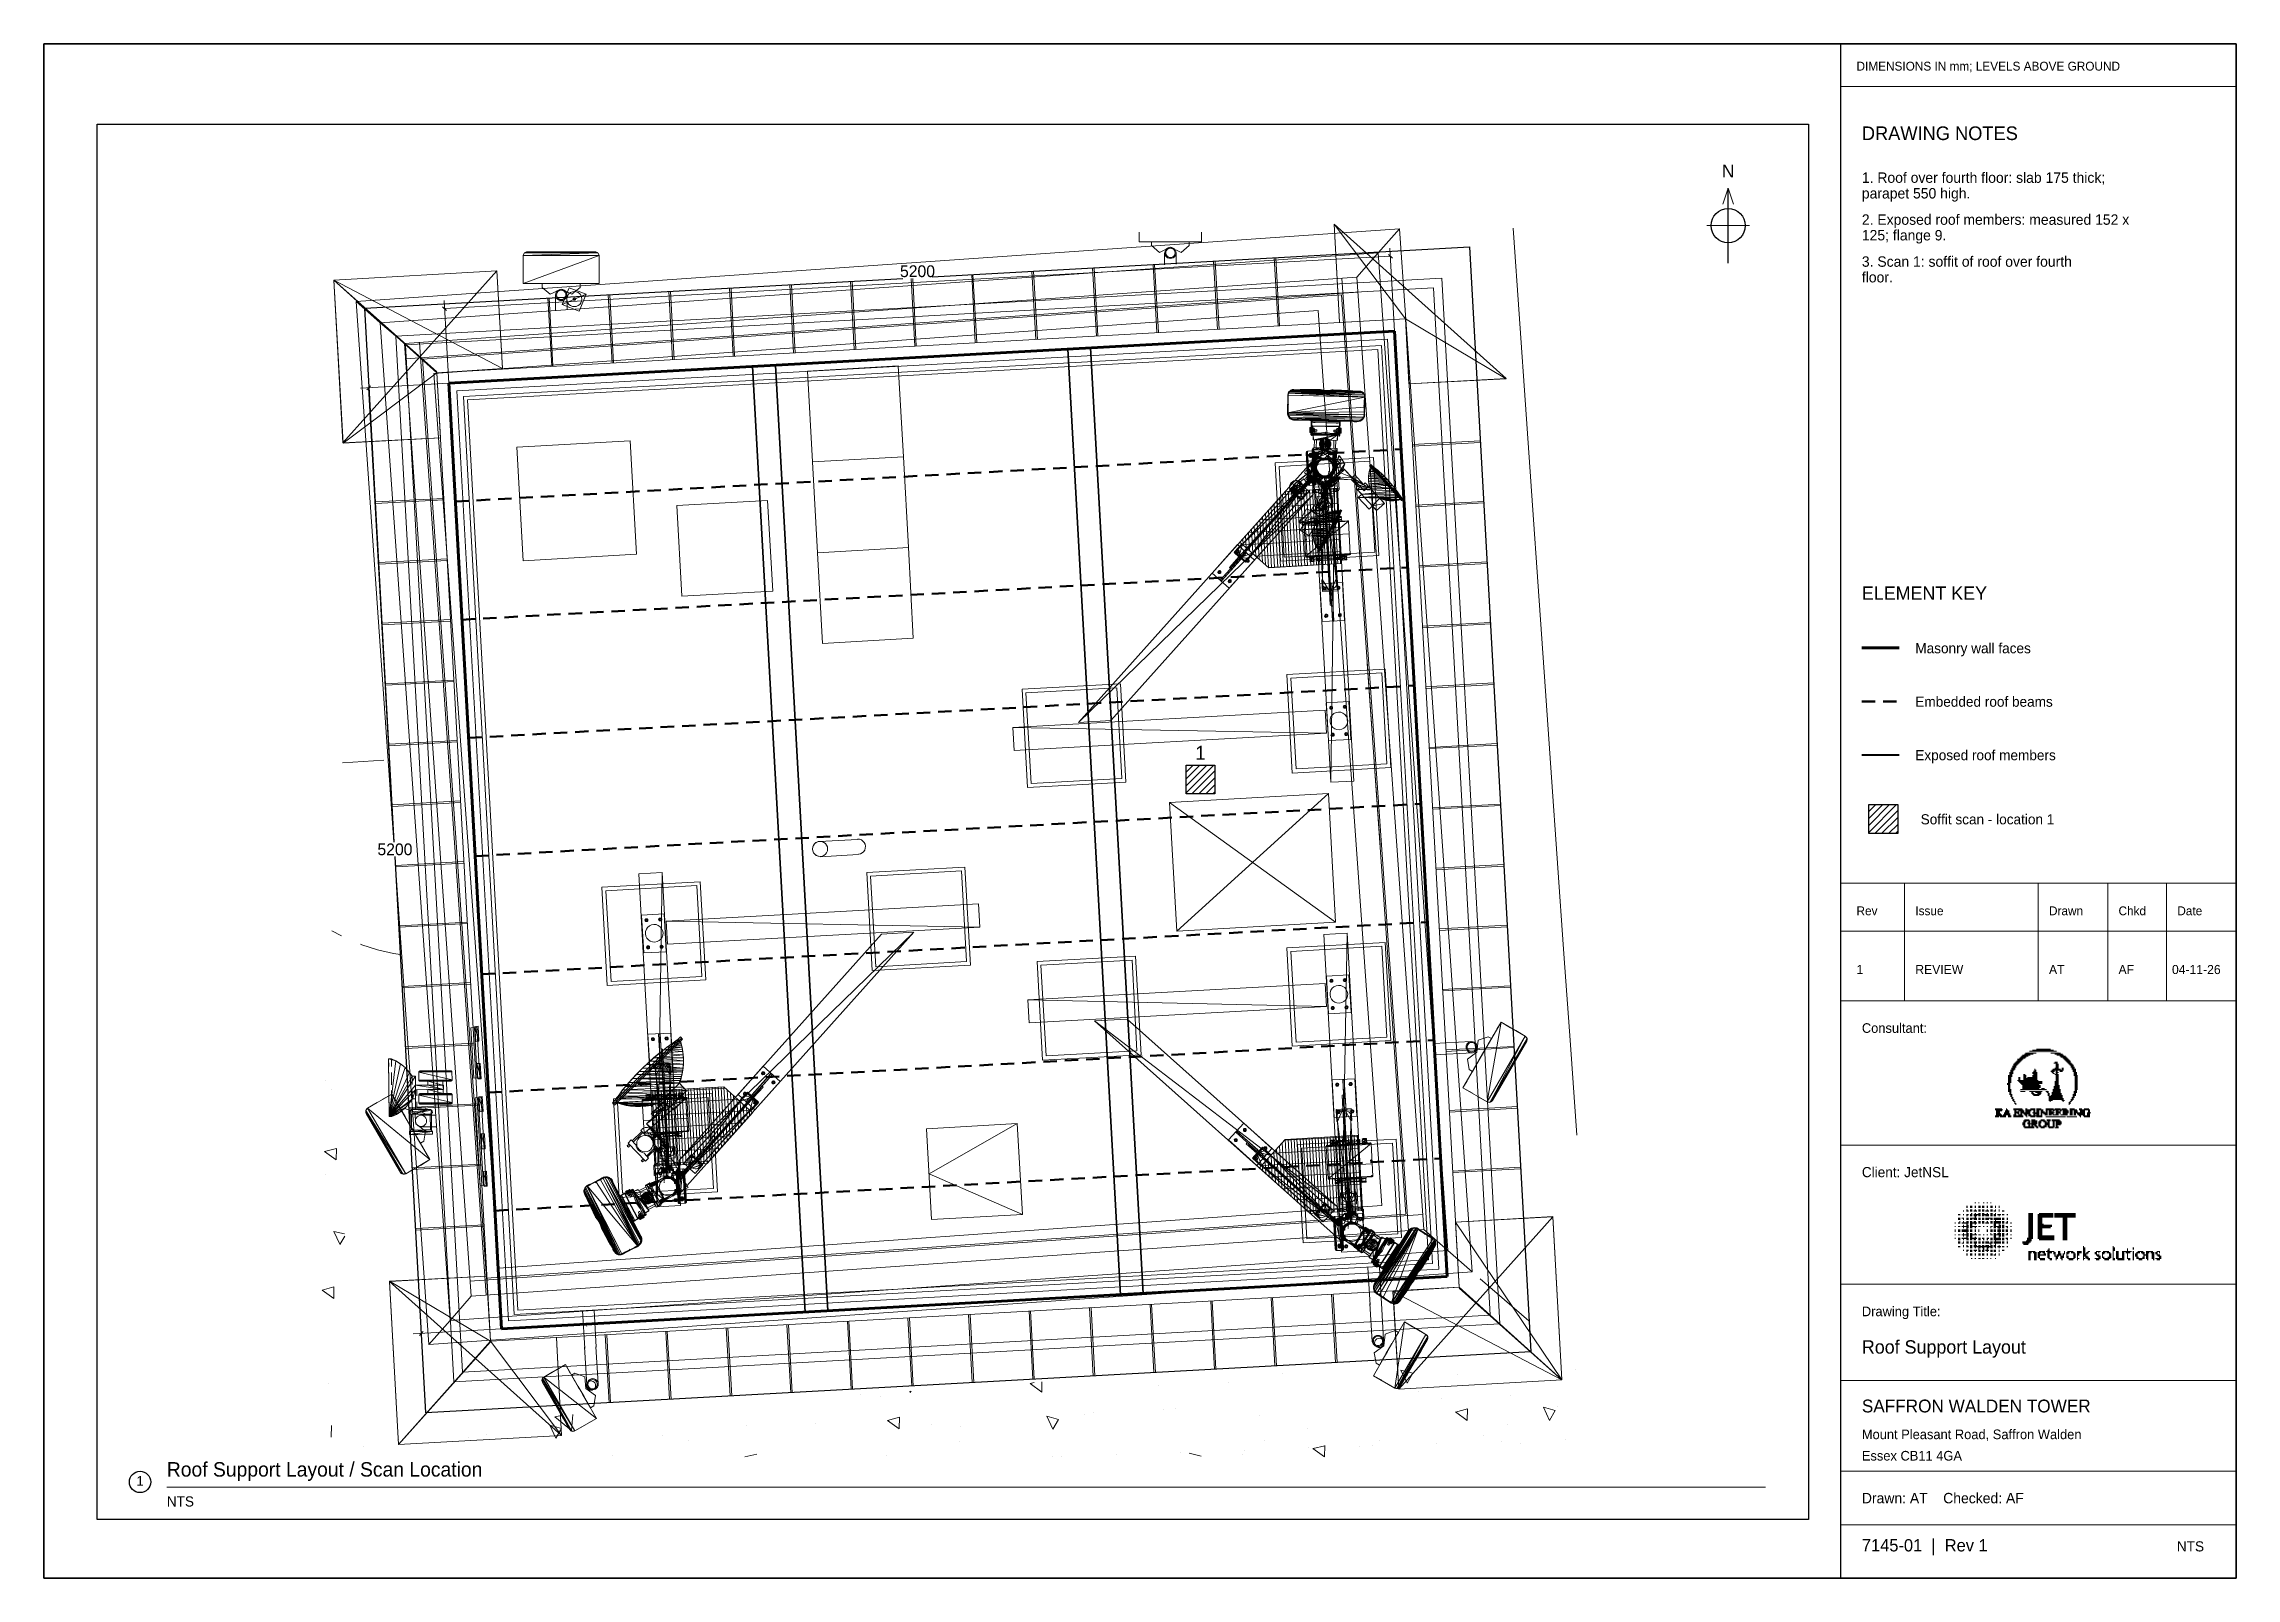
# Model space of a CAD drawing. Header units: millimetres. Extents: x 5 to 865, y 5 to 292.
# Drawn here: x 5 to 415, y 5 to 292 of the extents above; entities that cross this region are included whole.
import ezdxf
from ezdxf.enums import TextEntityAlignment as Align

# ---------------------------------------------------------------- set-up
doc = ezdxf.new("R2010")
doc.units = ezdxf.units.MM
doc.linetypes.add('DASHED_REVIEW', pattern=[4, 2.5, -1.5])
for name, color, linetype in [('DIMENSIONS', 7, 'Continuous'), ('EMBEDDED_BEAMS', 7, 'Continuous'), ('EXISTING', 7, 'Continuous'), ('FRAME', 7, 'Continuous'), ('LOAD_BEARING_WALLS', 7, 'Continuous'), ('PROPOSED', 7, 'Continuous'), ('ROOF_MEMBERS', 7, 'Continuous'), ('SCAN_SYMBOLS', 7, 'Continuous'), ('TEXT', 7, 'Continuous')]:
    doc.layers.add(name, color=color, linetype=linetype)

# ---------------------------------------------------------------- blocks, each defined once
blk = doc.blocks.new('SHEET_01')
at = {"layer": 'DIMENSIONS', "color": 7, "linetype": 'Continuous', "lineweight": 13}
for p, q in [((79.95, 242.48), (256.83, 252.26)), ((256.46, 252.59), (257.2, 251.93)), ((257.6, 238.28), (256.74, 253.76)), ((79.58, 242.81), (80.32, 242.15)), ((80.72, 228.5), (79.86, 243.98)), ((80.72, 228.5), (64.25, 227.58)), ((65.41, 227.3), (66.07, 228.04)), ((70.47, 142.7), (65.74, 227.67)), ((75.58, 50.79), (70.62, 139.98)), ((90.56, 51.62), (74.09, 50.7)), ((75.25, 50.42), (75.91, 51.16))]:
    blk.add_line(p, q, dxfattribs=at)
at = {"layer": 'EMBEDDED_BEAMS', "color": 7, "linetype": 'DASHED_REVIEW', "lineweight": 50}
for p, q in [((81.95, 206.39), (258.83, 216.17)), ((83.18, 184.28), (260.06, 194.06)), ((84.41, 162.17), (261.29, 171.95)), ((85.64, 140.06), (262.52, 149.84)), ((86.87, 117.95), (263.75, 127.73)), ((88.1, 95.84), (264.98, 105.62)), ((89.33, 73.73), (266.21, 83.51))]:
    blk.add_line(p, q, dxfattribs=at)
at = {"layer": 'EXISTING', "color": 254, "linetype": 'Continuous', "lineweight": 13}
for p, q in [((63.38, 243.8), (258.5, 257.42)), ((209.84, 254.96), (221.48, 254.96)), ((259.64, 240.56), (246.32, 258.26)), ((246.32, 258.26), (247.28, 239.9)), ((278.48, 229.4), (246.32, 258.26)), ((247.28, 239.96), (246.32, 258.26)), ((254.54, 252.92), (258.5, 257.42)), ((272.12, 62.3), (258.5, 257.42)), ((281, 240.56), (279.8, 257.54)), ((254.54, 252.92), (67.88, 239.84)), ((108.62, 252.92), (94.64, 252.38)), ((94.64, 252.38), (94.88, 252.92)), ((94.88, 252.92), (94.64, 252.38)), ((94.64, 252.38), (108.86, 252.38)), ((108.86, 252.38), (94.64, 247.16)), ((94.64, 247.16), (94.64, 252.38)), ((94.64, 252.38), (94.64, 247.16)), ((108.14, 253.1), (94.88, 252.92)), ((94.88, 252.92), (95.36, 253.1)), ((95.36, 253.1), (94.88, 252.92)), ((94.88, 252.92), (108.62, 252.92)), ((95.36, 253.1), (108.14, 253.1)), ((108.14, 253.1), (95.36, 253.1)), ((108.62, 252.92), (108.14, 253.1)), ((108.86, 252.38), (108.62, 252.92)), ((108.86, 247.16), (108.86, 252.38)), ((171.13, 248.43), (271.64, 254)), ((212.48, 250.7), (213.14, 237.98)), ((212.72, 250.7), (213.44, 237.98)), ((214.58, 252.92), (214.58, 250.64)), ((214.68, 253.17), (214.64, 252.89)), ((214.64, 252.89), (214.68, 252.61)), ((214.78, 253.42), (214.68, 253.17)), ((214.68, 252.61), (214.78, 252.36)), ((214.95, 253.63), (214.78, 253.42)), ((214.78, 252.36), (214.95, 252.15)), ((214.85, 253.12), (214.82, 252.89)), ((214.82, 252.89), (214.85, 252.66)), ((214.94, 253.33), (214.85, 253.12)), ((214.85, 252.66), (214.94, 252.45)), ((215.07, 253.51), (214.94, 253.33)), ((214.94, 252.45), (215.07, 252.27)), ((215.16, 253.8), (214.95, 253.63)), ((214.95, 252.15), (215.16, 251.98)), ((215.25, 253.64), (215.07, 253.51)), ((215.07, 252.27), (215.25, 252.14)), ((215.41, 253.9), (215.16, 253.8)), ((215.16, 251.98), (215.41, 251.88)), ((215.46, 253.73), (215.25, 253.64)), ((215.25, 252.14), (215.46, 252.05)), ((215.69, 253.94), (215.41, 253.9)), ((215.41, 251.88), (215.69, 251.84)), ((215.69, 253.76), (215.46, 253.73)), ((215.46, 252.05), (215.69, 252.02)), ((215.97, 253.9), (215.69, 253.94)), ((215.92, 253.73), (215.69, 253.76)), ((215.69, 252.02), (215.92, 252.05)), ((215.69, 251.84), (215.97, 251.88)), ((216.13, 253.64), (215.92, 253.73)), ((215.92, 252.05), (216.13, 252.14)), ((216.22, 253.8), (215.97, 253.9)), ((215.97, 251.88), (216.22, 251.98)), ((216.31, 253.51), (216.13, 253.64)), ((216.13, 252.14), (216.31, 252.27)), ((216.43, 253.63), (216.22, 253.8)), ((216.22, 251.98), (216.43, 252.15)), ((216.44, 253.33), (216.31, 253.51)), ((216.31, 252.27), (216.44, 252.45)), ((216.6, 253.42), (216.43, 253.63)), ((216.43, 252.15), (216.6, 252.36)), ((216.53, 253.12), (216.44, 253.33)), ((216.44, 252.45), (216.53, 252.66)), ((216.56, 252.89), (216.53, 253.12)), ((216.53, 252.66), (216.56, 252.89)), ((216.7, 253.17), (216.6, 253.42)), ((216.6, 252.36), (216.7, 252.61)), ((216.74, 252.89), (216.7, 253.17)), ((216.7, 252.61), (216.74, 252.89)), ((216.74, 252.92), (216.74, 250.76)), ((223.76, 251.36), (224.48, 238.58)), ((224.06, 251.36), (224.78, 238.64)), ((235.1, 251.96), (235.82, 239.24)), ((235.4, 251.96), (236.06, 239.24)), ((250.58, 248.36), (254.54, 252.92)), ((267.56, 66.26), (254.54, 252.92)), ((271.64, 254), (283.1, 47.36)), ((59.24, 247.82), (89.72, 249.56)), ((89.72, 249.56), (59.24, 247.82)), ((78.5, 230.48), (59.24, 247.82)), ((59.24, 247.82), (90.8, 231.26)), ((59.24, 247.82), (60.98, 217.28)), ((90.8, 231.26), (59.24, 247.82)), ((60.98, 217.28), (59.24, 247.82)), ((59.24, 247.82), (78.5, 230.66)), ((59.24, 247.82), (60.92, 217.34)), ((60.92, 217.34), (89.72, 249.56)), ((65, 242.54), (165.64, 248.12)), ((70.82, 237.32), (266.42, 248.18)), ((72.44, 235.94), (250.58, 248.36)), ((72.62, 235.7), (264.86, 246.38)), ((89.72, 249.56), (90.8, 231.26)), ((90.8, 231.32), (89.72, 249.56)), ((94.64, 247.16), (108.86, 247.16)), ((101.47, 246.04), (101.22, 245.94)), ((101.75, 246.08), (101.47, 246.04)), ((102.03, 246.04), (101.75, 246.08)), ((101.96, 243.26), (103.22, 246.38)), ((103.22, 246.38), (101.96, 243.26)), ((102.28, 245.94), (102.03, 246.04)), ((103.22, 246.38), (106.4, 245.18)), ((106.4, 245.18), (103.22, 246.38)), ((133.22, 246.32), (133.94, 233.6)), ((133.52, 246.32), (134.18, 233.6)), ((144.5, 246.92), (145.22, 234.2)), ((144.8, 246.98), (145.52, 234.2)), ((155.84, 247.58), (156.56, 234.86)), ((156.14, 247.58), (156.86, 234.86)), ((167.18, 248.12), (167.9, 235.46)), ((167.49, 248.12), (168.14, 235.46)), ((178.52, 248.84), (179.18, 236.12)), ((178.76, 248.84), (179.48, 236.12)), ((189.8, 249.44), (190.52, 236.72)), ((190.1, 249.5), (190.82, 236.72)), ((201.14, 250.1), (201.86, 237.32)), ((201.44, 250.1), (202.1, 237.38)), ((260.24, 69.98), (247.76, 248.18)), ((263.06, 70.22), (250.58, 248.36)), ((264.86, 246.38), (275.48, 54.2)), ((266.42, 248.18), (277.28, 52.58)), ((67.88, 239.84), (63.38, 243.8)), ((70.44, 142.7), (63.38, 243.8)), ((70.54, 142.7), (65, 242.54)), ((72.62, 233.06), (250.82, 245.54)), ((75.8, 233), (247.7, 245.06)), ((77.96, 230.36), (243.32, 242.12)), ((99.26, 244.46), (99.98, 231.68)), ((99.5, 244.46), (100.22, 231.74)), ((100.74, 245.31), (100.7, 245.03)), ((100.7, 245.06), (100.7, 242.06)), ((100.7, 245.03), (100.74, 244.75)), ((100.84, 245.56), (100.74, 245.31)), ((100.74, 244.75), (100.84, 244.5)), ((101.01, 245.77), (100.84, 245.56)), ((100.84, 244.5), (101.01, 244.29)), ((100.91, 245.26), (100.88, 245.03)), ((100.88, 245.03), (100.91, 244.8)), ((101, 245.47), (100.91, 245.26)), ((100.91, 244.8), (101, 244.59)), ((101.13, 245.65), (101, 245.47)), ((101, 244.59), (101.13, 244.41)), ((101.22, 245.94), (101.01, 245.77)), ((101.01, 244.29), (101.22, 244.12)), ((101.31, 245.78), (101.13, 245.65)), ((101.13, 244.41), (101.31, 244.28)), ((101.22, 244.12), (101.47, 244.02)), ((101.52, 245.87), (101.31, 245.78)), ((101.31, 244.28), (101.52, 244.19)), ((101.47, 244.02), (101.75, 243.98)), ((101.75, 245.9), (101.52, 245.87)), ((101.52, 244.19), (101.75, 244.16)), ((101.98, 245.87), (101.75, 245.9)), ((101.75, 244.16), (101.98, 244.19)), ((101.75, 243.98), (102.03, 244.02)), ((106.4, 245.18), (101.96, 243.26)), ((101.96, 243.26), (105.14, 242)), ((102.19, 245.78), (101.98, 245.87)), ((101.98, 244.19), (102.19, 244.28)), ((102.03, 244.02), (102.28, 244.12)), ((102.37, 245.65), (102.19, 245.78)), ((102.19, 244.28), (102.37, 244.41)), ((102.49, 245.77), (102.28, 245.94)), ((102.28, 244.12), (102.49, 244.29)), ((102.5, 245.47), (102.37, 245.65)), ((102.37, 244.41), (102.5, 244.59)), ((102.66, 245.56), (102.49, 245.77)), ((102.49, 244.29), (102.66, 244.5)), ((102.59, 245.26), (102.5, 245.47)), ((102.5, 244.59), (102.59, 244.8)), ((102.62, 245.03), (102.59, 245.26)), ((102.59, 244.8), (102.62, 245.03)), ((102.76, 245.31), (102.66, 245.56)), ((102.66, 244.5), (102.76, 244.75)), ((102.8, 245.03), (102.76, 245.31)), ((102.76, 244.75), (102.8, 245.03)), ((102.8, 245.12), (102.86, 242.24)), ((102.85, 244.62), (102.8, 244.25)), ((102.8, 244.25), (102.85, 243.88)), ((102.99, 244.96), (102.85, 244.62)), ((102.85, 243.88), (102.99, 243.54)), ((103.21, 245.25), (102.99, 244.96)), ((102.99, 243.54), (103.21, 243.25)), ((103.5, 245.47), (103.21, 245.25)), ((103.21, 243.25), (103.5, 243.03)), ((103.84, 245.61), (103.5, 245.47)), ((103.5, 243.03), (103.84, 242.89)), ((104.21, 245.66), (103.84, 245.61)), ((103.84, 242.89), (104.21, 242.84)), ((104.01, 244.31), (104, 244.25)), ((104, 244.25), (104.01, 244.19)), ((104.03, 244.36), (104.01, 244.31)), ((104.01, 244.19), (104.03, 244.14)), ((104.06, 244.4), (104.03, 244.36)), ((104.03, 244.14), (104.06, 244.1)), ((104.1, 244.43), (104.06, 244.4)), ((104.06, 244.1), (104.1, 244.07)), ((104.15, 244.45), (104.1, 244.43)), ((104.1, 244.07), (104.15, 244.05)), ((104.21, 244.46), (104.15, 244.45)), ((104.15, 244.05), (104.21, 244.04)), ((104.58, 245.61), (104.21, 245.66)), ((104.27, 244.45), (104.21, 244.46)), ((104.21, 244.04), (104.27, 244.05)), ((104.21, 242.84), (104.58, 242.89)), ((104.32, 244.43), (104.27, 244.45)), ((104.27, 244.05), (104.32, 244.07)), ((104.36, 244.4), (104.32, 244.43)), ((104.32, 244.07), (104.36, 244.1)), ((104.39, 244.36), (104.36, 244.4)), ((104.36, 244.1), (104.39, 244.14)), ((104.41, 244.31), (104.39, 244.36)), ((104.39, 244.14), (104.41, 244.19)), ((104.42, 244.25), (104.41, 244.31)), ((104.41, 244.19), (104.42, 244.25)), ((104.92, 245.47), (104.58, 245.61)), ((104.58, 242.89), (104.92, 243.03)), ((105.21, 245.25), (104.92, 245.47)), ((104.92, 243.03), (105.21, 243.25)), ((105.14, 242), (106.4, 245.18)), ((105.43, 244.96), (105.21, 245.25)), ((105.21, 243.25), (105.43, 243.54)), ((105.57, 244.62), (105.43, 244.96)), ((105.43, 243.54), (105.57, 243.88)), ((105.62, 244.25), (105.57, 244.62)), ((105.57, 243.88), (105.62, 244.25)), ((110.54, 245.06), (111.26, 232.34)), ((110.84, 245.06), (111.56, 232.34)), ((121.88, 245.72), (122.6, 232.94)), ((122.18, 245.72), (122.9, 232.94)), ((243.32, 242.12), (255.2, 74.72)), ((247.7, 245.06), (259.7, 73.1)), ((67.88, 239.84), (80.96, 53.18)), ((72.44, 235.94), (67.88, 239.84)), ((78.5, 230.48), (259.64, 240.56)), ((80.72, 228.5), (257.6, 238.28)), ((247.28, 239.9), (259.64, 240.56)), ((259.64, 240.56), (247.28, 239.9)), ((257.6, 238.28), (267.38, 61.4)), ((259.64, 240.56), (269.66, 59.42)), ((259.64, 240.56), (260.3, 228.38)), ((278.48, 229.34), (259.64, 240.56)), ((259.64, 240.56), (278.48, 229.34)), ((260.3, 228.38), (259.64, 240.56)), ((282.14, 223.58), (281, 240.56)), ((81.68, 41.72), (70.82, 237.32)), ((84.92, 57.74), (72.44, 235.94)), ((83.3, 43.52), (72.62, 235.7)), ((87.74, 57.92), (75.26, 236.12)), ((82.22, 227.12), (256.28, 236.78)), ((83.48, 226.04), (255.14, 235.58)), ((84.2, 225.38), (254.48, 234.8)), ((254.48, 234.8), (263.96, 64.52)), ((255.14, 235.58), (264.68, 63.86)), ((256.28, 236.78), (265.88, 62.78)), ((60.98, 217.28), (78.5, 230.48)), ((87.8, 61.1), (75.8, 233)), ((90.08, 62.96), (77.96, 230.36)), ((90.8, 231.26), (78.5, 230.48)), ((78.5, 230.48), (90.8, 231.2)), ((88.52, 49.34), (78.5, 230.48)), ((78.5, 230.48), (79.16, 218.3)), ((79.16, 218.3), (78.5, 230.48)), ((147.8, 230.78), (164.78, 231.74)), ((148.76, 213.8), (147.8, 230.78)), ((164.78, 231.74), (165.74, 214.76)), ((90.56, 51.62), (80.72, 228.5)), ((91.88, 53.12), (82.22, 227.12)), ((92.96, 54.32), (83.48, 226.04)), ((237.62, 226.28), (237.56, 222.98)), ((237.56, 222.98), (237.62, 226.28)), ((237.56, 222.98), (252.02, 225.92)), ((237.74, 226.64), (237.62, 226.28)), ((237.62, 226.28), (237.74, 226.64)), ((252.02, 225.92), (237.62, 226.28)), ((237.62, 226.28), (252.02, 225.98)), ((237.62, 226.16), (237.62, 226.22)), ((237.62, 226.22), (237.68, 226.22)), ((237.62, 226.22), (237.62, 226.16)), ((237.62, 226.1), (237.62, 226.16)), ((237.62, 226.16), (237.62, 226.1)), ((237.62, 226.04), (237.62, 226.1)), ((237.62, 226.1), (237.62, 226.04)), ((237.62, 225.92), (237.62, 226.04)), ((237.62, 226.04), (237.62, 225.92)), ((237.62, 225.86), (237.62, 225.92)), ((237.62, 225.92), (237.62, 225.86)), ((237.62, 225.8), (237.62, 225.86)), ((237.62, 225.86), (237.62, 225.8)), ((237.62, 225.74), (237.62, 225.8)), ((237.62, 225.8), (237.62, 225.74)), ((237.62, 225.68), (237.62, 225.74)), ((237.62, 225.74), (237.62, 225.68)), ((237.68, 225.68), (237.62, 225.68)), ((237.62, 225.62), (237.62, 225.68)), ((237.62, 225.68), (237.62, 225.62)), ((237.62, 225.56), (237.62, 225.62)), ((237.62, 225.62), (237.62, 225.56)), ((237.62, 225.5), (237.62, 225.56)), ((237.62, 225.56), (237.62, 225.5)), ((237.62, 223.64), (237.62, 225.5)), ((237.62, 225.5), (237.68, 225.5)), ((237.62, 225.5), (237.62, 223.64)), ((237.72, 226.56), (237.68, 226.28)), ((237.68, 226.22), (237.74, 226.22)), ((237.74, 225.68), (237.68, 225.68)), ((237.74, 225.5), (237.68, 223.64)), ((237.68, 225.5), (237.74, 225.5)), ((237.84, 226.82), (237.72, 226.56)), ((237.74, 226.64), (237.8, 226.82)), ((252.02, 225.98), (237.74, 226.64)), ((237.74, 226.64), (251.96, 226.28)), ((251.9, 226.46), (237.74, 226.64)), ((237.78, 226.54), (237.74, 226.27)), ((237.74, 226.22), (237.74, 226.16)), ((237.74, 226.16), (237.74, 226.1)), ((237.74, 226.1), (237.74, 226.04)), ((237.74, 226.04), (237.74, 225.92)), ((237.74, 225.92), (237.74, 225.86)), ((237.74, 225.86), (237.74, 225.8)), ((237.74, 225.8), (237.74, 225.74)), ((237.74, 225.74), (237.74, 225.68)), ((237.74, 225.68), (237.74, 225.62)), ((237.74, 225.62), (237.74, 225.56)), ((237.74, 225.56), (237.74, 225.5)), ((237.89, 226.79), (237.78, 226.54)), ((237.92, 226.94), (237.8, 226.82)), ((237.8, 226.82), (237.92, 226.94)), ((237.8, 226.82), (251.9, 226.46)), ((238, 227.03), (237.84, 226.82)), ((238.05, 226.99), (237.89, 226.79)), ((238.1, 227.12), (237.92, 226.94)), ((237.92, 226.94), (238.1, 227.12)), ((251.9, 226.46), (237.92, 226.94)), ((237.92, 226.94), (251.72, 226.7)), ((238.22, 227.2), (238, 227.03)), ((238.1, 226.88), (238.04, 226.88)), ((238.25, 227.15), (238.05, 226.99)), ((238.1, 227.12), (238.4, 227.24)), ((251.72, 226.7), (238.1, 227.12)), ((238.1, 227.12), (251.54, 226.82)), ((251.36, 226.94), (238.1, 227.12)), ((238.1, 226.94), (238.1, 226.88)), ((238.1, 226.82), (238.16, 226.88)), ((238.16, 226.88), (238.1, 226.88)), ((238.1, 226.88), (238.1, 226.82)), ((238.1, 226.88), (238.1, 226.88)), ((238.1, 226.82), (238.1, 226.88)), ((238.1, 226.88), (238.16, 226.88)), ((238.48, 227.32), (238.22, 227.2)), ((238.49, 227.26), (238.25, 227.15)), ((238.4, 227.24), (238.64, 227.3)), ((251.12, 227), (238.4, 227.24)), ((238.4, 227.24), (251.36, 226.94)), ((238.4, 227.24), (251.12, 227)), ((244.46, 227.18), (238.4, 227.24)), ((238.76, 227.36), (238.48, 227.32)), ((238.76, 227.3), (238.49, 227.26)), ((238.64, 227.3), (244.46, 227.18)), ((244.46, 227.18), (238.64, 227.3)), ((238.64, 227.3), (238.76, 227.3)), ((244.46, 227.18), (238.76, 227.3)), ((238.76, 227.3), (239.54, 227.3)), ((238.76, 227.24), (238.76, 227.3)), ((238.76, 227.3), (238.82, 227.3)), ((238.82, 227.3), (238.76, 227.3)), ((238.82, 227.24), (238.76, 227.24)), ((238.82, 227.3), (238.88, 227.3)), ((238.88, 227.3), (238.82, 227.3)), ((238.88, 227.24), (238.82, 227.24)), ((238.88, 227.3), (238.94, 227.3)), ((238.94, 227.3), (238.88, 227.3)), ((238.94, 227.24), (238.88, 227.24)), ((238.94, 227.3), (239, 227.3)), ((239, 227.3), (238.94, 227.3)), ((239, 227.24), (238.94, 227.24)), ((239, 227.3), (239.06, 227.3)), ((239.06, 227.3), (239, 227.3)), ((239.06, 227.24), (239, 227.24)), ((239.06, 227.3), (239.18, 227.3)), ((239.18, 227.3), (239.06, 227.3)), ((239.18, 227.24), (239.06, 227.24)), ((239.18, 227.3), (239.24, 227.3)), ((239.24, 227.3), (239.18, 227.3)), ((239.24, 227.24), (239.18, 227.24)), ((239.24, 227.3), (239.3, 227.3)), ((239.3, 227.3), (239.24, 227.3)), ((239.3, 227.24), (239.24, 227.24)), ((239.3, 227.24), (239.3, 227.3)), ((239.3, 227.3), (239.36, 227.3)), ((239.36, 227.24), (239.3, 227.24)), ((239.36, 227.3), (239.42, 227.3)), ((239.42, 227.24), (239.36, 227.24)), ((239.42, 227.3), (239.96, 227.36)), ((239.42, 227.24), (239.42, 227.3)), ((239.42, 227.3), (239.96, 227.3)), ((239.96, 227.24), (239.42, 227.24)), ((239.54, 227.3), (241.34, 227.36)), ((244.46, 227.18), (239.54, 227.3)), ((239.54, 227.3), (244.04, 227.3)), ((239.78, 227.18), (239.72, 227.18)), ((239.72, 227.12), (239.72, 227.12)), ((239.72, 227.12), (239.78, 227.12)), ((239.78, 227.12), (239.72, 227.12)), ((239.78, 227.18), (239.78, 227.18)), ((239.78, 227.12), (239.78, 227.12)), ((239.78, 227.12), (239.84, 227.12)), ((239.96, 227.3), (240.5, 227.36)), ((239.96, 227.36), (240.5, 227.36)), ((240.5, 227.24), (239.96, 227.24)), ((240.5, 227.36), (240.98, 227.36)), ((240.98, 227.24), (240.5, 227.24)), ((240.98, 227.36), (241.52, 227.36)), ((241.52, 227.24), (240.98, 227.24)), ((244.04, 227.3), (241.34, 227.36)), ((241.34, 227.36), (243.62, 227.3)), ((241.46, 227.24), (241.4, 227.24)), ((241.4, 227.18), (241.46, 227.18)), ((241.52, 227.24), (241.46, 227.24)), ((241.46, 227.18), (241.52, 227.18)), ((241.46, 227.18), (241.46, 227.18)), ((241.52, 227.12), (241.46, 227.12)), ((241.46, 227.12), (241.46, 227.12)), ((241.52, 227.36), (242, 227.36)), ((242, 227.24), (241.52, 227.24)), ((242, 227.36), (242.54, 227.36)), ((242.54, 227.24), (242, 227.24)), ((242.54, 227.36), (243.08, 227.36)), ((243.08, 227.24), (242.54, 227.24)), ((243.08, 227.36), (243.56, 227.36)), ((243.56, 227.24), (243.08, 227.24)), ((243.2, 227.18), (243.14, 227.24)), ((243.14, 227.18), (243.2, 227.18)), ((243.14, 227.18), (243.14, 227.18)), ((243.2, 227.12), (243.14, 227.12)), ((243.56, 227.3), (243.56, 227.36)), ((243.56, 227.36), (243.62, 227.3)), ((243.56, 227.36), (243.62, 227.36)), ((243.56, 227.24), (243.56, 227.3)), ((243.62, 227.24), (243.56, 227.24)), ((243.62, 227.36), (243.68, 227.36)), ((243.62, 227.3), (244.04, 227.3)), ((243.62, 227.3), (243.68, 227.3)), ((243.68, 227.24), (243.62, 227.24)), ((243.68, 227.36), (243.74, 227.3)), ((243.68, 227.3), (243.74, 227.3)), ((243.74, 227.24), (243.68, 227.24)), ((243.74, 227.3), (243.8, 227.3)), ((243.8, 227.24), (243.74, 227.24)), ((243.8, 227.24), (243.8, 227.3)), ((243.8, 227.3), (244.4, 227.18)), ((244.4, 227.12), (243.8, 227.24)), ((244.04, 227.3), (244.46, 227.18)), ((244.4, 227.12), (244.4, 227.18)), ((244.4, 227.18), (244.46, 227.18)), ((244.46, 227.12), (244.4, 227.12)), ((251.12, 227), (244.46, 227.18)), ((244.46, 227.18), (244.88, 227.18)), ((244.46, 227.18), (244.52, 227.18)), ((244.46, 227.06), (244.46, 227.12)), ((244.52, 227.06), (244.46, 227.06)), ((244.52, 227.18), (244.58, 227.18)), ((244.58, 227.06), (244.52, 227.06)), ((244.58, 227.18), (244.58, 227.12)), ((244.58, 227.18), (245.18, 227.18)), ((245.18, 227.18), (244.58, 227.18)), ((244.58, 227.12), (244.58, 227.06)), ((245.12, 227.06), (244.58, 227.06)), ((244.88, 227.06), (244.82, 227.06)), ((244.82, 227), (244.88, 227)), ((244.88, 227), (244.82, 227)), ((244.88, 226.94), (244.82, 226.94)), ((251.12, 227), (244.88, 227.18)), ((244.88, 227.18), (245.24, 227.18)), ((244.88, 227), (244.88, 227)), ((245.12, 227.06), (245.12, 227.12)), ((245.12, 227.12), (245.18, 227.12)), ((245.18, 227.06), (245.12, 227.06)), ((245.18, 227.12), (245.18, 227.18)), ((245.18, 227.18), (245.24, 227.18)), ((245.24, 227.06), (245.18, 227.06)), ((245.24, 227.18), (245.6, 227.24)), ((251.12, 227), (245.24, 227.18)), ((250.4, 227.06), (245.24, 227.18)), ((245.24, 227.18), (245.3, 227.18)), ((245.3, 227.06), (245.24, 227.06)), ((245.3, 227.18), (245.9, 227.24)), ((245.3, 227.12), (245.3, 227.18)), ((245.36, 227.06), (245.3, 227.12)), ((245.36, 227.06), (245.3, 227.06)), ((245.96, 227.18), (245.36, 227.06)), ((245.6, 227.24), (246.14, 227.3)), ((245.6, 227.24), (250.4, 227.06)), ((250.4, 227.06), (245.6, 227.24)), ((245.9, 227.24), (245.96, 227.3)), ((245.96, 227.24), (245.9, 227.24)), ((245.9, 227.24), (245.96, 227.24)), ((245.96, 227.3), (246.02, 227.3)), ((246.02, 227.24), (245.96, 227.24)), ((245.96, 227.24), (245.96, 227.18)), ((246.02, 227.18), (245.96, 227.18)), ((246.08, 227.3), (246.02, 227.24)), ((246.02, 227.3), (246.08, 227.3)), ((246.08, 227.18), (246.02, 227.18)), ((246.14, 227.3), (246.08, 227.3)), ((246.08, 227.3), (246.14, 227.3)), ((246.14, 227.18), (246.08, 227.18)), ((246.14, 227.3), (250.4, 227.06)), ((246.14, 227.24), (246.14, 227.3)), ((246.14, 227.3), (246.68, 227.24)), ((246.68, 227.24), (246.14, 227.3)), ((246.14, 227.18), (246.14, 227.24)), ((246.68, 227.18), (246.14, 227.18)), ((246.5, 227.06), (246.56, 227.06)), ((246.62, 227.12), (246.56, 227.12)), ((246.56, 227.12), (246.56, 227.12)), ((246.56, 227.06), (246.62, 227.06)), ((246.62, 227.06), (246.56, 227.06)), ((246.56, 227.06), (246.56, 227.06)), ((246.68, 227.24), (247.22, 227.24)), ((247.22, 227.24), (246.68, 227.24)), ((247.22, 227.12), (246.68, 227.18)), ((247.22, 227.24), (247.7, 227.24)), ((247.7, 227.24), (247.22, 227.24)), ((247.7, 227.12), (247.22, 227.12)), ((247.7, 227.24), (248.24, 227.18)), ((248.24, 227.18), (247.7, 227.24)), ((248.24, 227.12), (247.7, 227.12)), ((248.24, 227.18), (248.72, 227.18)), ((248.78, 227.18), (248.24, 227.18)), ((248.72, 227.06), (248.24, 227.12)), ((248.3, 227.06), (248.24, 227.06)), ((248.24, 227), (248.3, 227)), ((248.3, 227), (248.24, 227)), ((248.24, 227), (248.24, 227)), ((248.72, 227.18), (249.26, 227.12)), ((249.26, 227.06), (248.72, 227.06)), ((249.26, 227.12), (248.78, 227.18)), ((249.26, 227.12), (249.8, 227.12)), ((249.8, 227.12), (249.26, 227.12)), ((249.8, 227), (249.26, 227.06)), ((249.8, 227.12), (250.28, 227.06)), ((250.28, 227.06), (249.8, 227.12)), ((250.28, 227), (249.8, 227)), ((249.98, 226.94), (249.92, 226.94)), ((249.92, 226.94), (249.98, 226.94)), ((249.92, 226.88), (249.92, 226.88)), ((249.98, 226.88), (249.92, 226.88)), ((249.98, 226.94), (250.04, 226.94)), ((249.98, 226.94), (249.98, 226.94)), ((249.98, 226.88), (249.98, 226.88)), ((250.34, 227.06), (250.28, 227.06)), ((250.28, 227.06), (250.28, 227)), ((250.28, 227), (250.34, 227)), ((250.4, 227.06), (250.34, 227.06)), ((250.34, 227), (250.4, 227)), ((250.4, 227.06), (251.12, 227)), ((250.46, 227.06), (250.4, 227.06)), ((250.4, 227), (250.46, 227)), ((250.52, 227.06), (250.46, 227.06)), ((250.46, 227), (250.46, 227.06)), ((250.46, 227.06), (250.52, 227.06)), ((250.46, 227), (250.52, 227)), ((250.58, 227.06), (250.52, 227.06)), ((250.52, 227.06), (250.58, 227.06)), ((250.52, 227), (250.58, 227)), ((250.64, 227.06), (250.58, 227.06)), ((250.58, 227.06), (250.64, 227.06)), ((250.58, 227), (250.64, 226.94)), ((250.7, 227.06), (250.64, 227.06)), ((250.64, 227.06), (250.7, 227.06)), ((250.64, 226.94), (250.7, 226.94)), ((250.82, 227.06), (250.7, 227.06)), ((250.7, 227.06), (250.82, 227.06)), ((250.7, 226.94), (250.76, 226.94)), ((250.76, 226.94), (250.88, 226.94)), ((250.88, 227.06), (250.82, 227.06)), ((250.82, 227.06), (250.88, 227.06)), ((250.94, 227.06), (250.88, 227.06)), ((250.88, 227.06), (250.94, 227.06)), ((250.88, 226.94), (250.94, 226.94)), ((251, 227.06), (250.94, 227.06)), ((250.94, 227.06), (251, 227.06)), ((250.94, 226.94), (251, 226.94)), ((251, 227), (251, 227.06)), ((251, 226.94), (251, 227)), ((251.31, 226.94), (251.04, 227)), ((251.33, 227), (251.05, 227.06)), ((251.36, 226.94), (251.12, 227)), ((251.12, 227), (251.36, 226.94)), ((251.55, 226.83), (251.31, 226.94)), ((251.58, 226.88), (251.33, 227)), ((251.54, 226.82), (251.36, 226.94)), ((251.36, 226.94), (251.54, 226.82)), ((251.54, 226.82), (251.72, 226.7)), ((251.75, 226.66), (251.55, 226.83)), ((251.79, 226.7), (251.58, 226.88)), ((251.66, 226.58), (251.6, 226.58)), ((251.6, 226.58), (251.66, 226.52)), ((251.66, 226.52), (251.6, 226.58)), ((251.6, 226.58), (251.6, 226.58)), ((251.6, 226.58), (251.6, 226.52)), ((251.72, 226.7), (251.9, 226.46)), ((251.9, 226.44), (251.75, 226.66)), ((251.95, 226.47), (251.79, 226.7)), ((251.96, 226.28), (251.9, 226.46)), ((251.9, 226.46), (251.96, 226.28)), ((251.99, 226.2), (251.9, 226.44)), ((252.05, 226.21), (251.95, 226.47)), ((251.96, 226.28), (252.02, 225.98)), ((251.96, 225.86), (251.96, 225.92)), ((251.96, 225.92), (252.02, 225.92)), ((251.96, 225.74), (251.96, 225.86)), ((251.96, 225.68), (251.96, 225.74)), ((251.96, 225.62), (251.96, 225.68)), ((251.96, 225.56), (251.96, 225.62)), ((251.96, 225.5), (251.96, 225.56)), ((251.96, 225.38), (251.96, 225.5)), ((252.02, 225.93), (251.99, 226.2)), ((252.02, 225.98), (252.02, 225.92)), ((252.02, 225.92), (252.02, 224.06)), ((252.02, 225.92), (252.02, 225.8)), ((252.02, 225.8), (252.02, 225.74)), ((252.02, 225.74), (252.02, 225.68)), ((252.02, 225.68), (252.02, 225.62)), ((252.02, 225.62), (252.02, 225.56)), ((252.02, 225.56), (252.02, 225.5)), ((252.02, 225.5), (252.02, 225.38)), ((252.08, 225.92), (252.05, 226.21)), ((278.48, 229.4), (260.3, 228.38)), ((260.3, 228.38), (278.48, 229.34)), ((93.62, 55.1), (84.2, 225.38)), ((252.02, 224.06), (237.56, 222.98)), ((237.56, 223.52), (237.56, 223.58)), ((237.56, 223.58), (237.62, 223.58)), ((237.56, 223.52), (237.56, 223.46)), ((237.62, 223.52), (237.56, 223.52)), ((237.56, 223.46), (237.56, 223.4)), ((237.56, 223.4), (237.62, 223.46)), ((237.56, 223.4), (237.56, 223.34)), ((237.56, 223.34), (237.56, 223.4)), ((237.56, 223.34), (237.56, 223.22)), ((237.56, 223.22), (237.56, 223.34)), ((237.56, 223.22), (237.56, 223.16)), ((237.56, 223.16), (237.56, 223.22)), ((237.56, 222.98), (251.96, 223.16)), ((237.56, 223.16), (237.56, 223.1)), ((237.56, 223.1), (237.56, 223.16)), ((237.56, 223.1), (237.56, 223.04)), ((237.56, 223.04), (237.56, 223.1)), ((237.56, 223.04), (237.56, 222.98)), ((237.56, 222.98), (237.56, 223.04)), ((237.56, 222.98), (251.96, 222.62)), ((251.96, 222.62), (237.56, 222.98)), ((237.56, 222.92), (237.56, 222.98)), ((237.62, 222.98), (237.56, 222.98)), ((251.96, 222.62), (237.56, 222.92)), ((237.56, 222.92), (237.56, 222.74)), ((237.56, 222.74), (237.56, 222.92)), ((237.56, 222.74), (237.62, 222.5)), ((251.9, 222.14), (237.56, 222.74)), ((237.56, 222.74), (251.96, 222.62)), ((237.62, 222.5), (237.56, 222.74)), ((237.68, 223.64), (237.62, 223.64)), ((237.62, 223.64), (237.62, 223.58)), ((237.62, 223.58), (237.62, 223.64)), ((237.62, 223.58), (237.62, 223.52)), ((237.62, 223.46), (237.62, 223.52)), ((237.62, 223.52), (237.68, 223.52)), ((237.62, 222.98), (237.66, 222.62)), ((237.68, 222.98), (237.62, 222.98)), ((237.62, 222.5), (251.9, 222.14)), ((237.92, 222.02), (237.62, 222.5)), ((237.66, 222.62), (237.79, 222.3)), ((237.68, 223.64), (237.68, 223.58)), ((237.68, 223.58), (237.68, 223.52)), ((237.68, 223.52), (237.68, 223.46)), ((237.68, 223.46), (237.68, 223.4)), ((237.68, 223.4), (237.68, 223.28)), ((237.68, 223.28), (237.68, 223.22)), ((237.68, 223.22), (237.68, 223.16)), ((237.68, 223.16), (237.68, 223.1)), ((237.68, 223.1), (237.68, 223.04)), ((237.68, 223.04), (237.68, 222.98)), ((237.74, 224.6), (237.74, 224.54)), ((237.74, 222.98), (237.78, 222.65)), ((237.78, 222.65), (237.89, 222.35)), ((237.79, 222.3), (237.99, 222.02)), ((237.8, 224.54), (237.8, 224.6)), ((237.8, 224.6), (237.8, 224.54)), ((237.8, 224.6), (237.8, 224.6)), ((237.89, 222.35), (238.08, 222.1)), ((251.9, 222.14), (237.92, 222.02)), ((238.1, 221.84), (237.92, 222.02)), ((237.92, 222.02), (251.3, 221.48)), ((251.3, 221.48), (237.92, 222.02)), ((237.92, 222.02), (251.66, 221.78)), ((237.99, 222.02), (238.26, 221.8)), ((238.1, 222.14), (238.04, 222.14)), ((238.04, 222.14), (238.04, 222.08)), ((238.04, 222.14), (238.1, 222.14)), ((238.04, 222.14), (238.04, 222.14)), ((238.04, 222.08), (238.1, 222.08)), ((238.08, 222.1), (238.33, 221.9)), ((251.3, 221.48), (238.1, 221.84)), ((238.1, 221.84), (238.46, 221.66)), ((238.46, 221.66), (238.1, 221.84)), ((238.26, 221.8), (238.58, 221.66)), ((238.33, 221.9), (238.62, 221.77)), ((250.88, 221.36), (238.46, 221.66)), ((238.46, 221.66), (244.76, 221.48)), ((238.7, 221.6), (238.46, 221.66)), ((238.46, 221.66), (251.3, 221.48)), ((238.58, 221.66), (238.94, 221.6)), ((238.62, 221.77), (238.94, 221.72)), ((238.7, 221.6), (244.76, 221.48)), ((244.76, 221.48), (238.7, 221.6)), ((239.18, 221.6), (238.7, 221.6)), ((238.88, 221.6), (238.88, 221.66)), ((238.88, 221.66), (238.94, 221.66)), ((238.88, 221.6), (238.94, 221.6)), ((238.94, 221.6), (238.88, 221.6)), ((238.94, 221.66), (239, 221.66)), ((238.94, 221.6), (239, 221.6)), ((239, 221.6), (238.94, 221.6)), ((239, 221.66), (239.12, 221.66)), ((239, 221.6), (239.12, 221.6)), ((239.12, 221.6), (239, 221.6)), ((239.12, 221.66), (239.18, 221.66)), ((239.12, 221.6), (239.18, 221.6)), ((239.18, 221.6), (239.12, 221.6)), ((239.18, 221.66), (239.24, 221.66)), ((244.76, 221.48), (239.18, 221.6)), ((239.18, 221.6), (239.24, 221.6)), ((239.24, 221.6), (239.18, 221.6)), ((239.24, 221.66), (239.3, 221.66)), ((239.24, 221.6), (239.3, 221.6)), ((239.3, 221.6), (239.24, 221.6)), ((239.3, 221.66), (239.36, 221.66)), ((239.3, 221.6), (239.36, 221.6)), ((239.36, 221.6), (239.3, 221.6)), ((239.36, 221.66), (239.48, 221.66)), ((239.36, 221.6), (239.48, 221.6)), ((239.48, 221.6), (239.36, 221.6)), ((239.48, 221.66), (239.54, 221.66)), ((239.48, 221.6), (239.48, 221.66)), ((239.54, 221.6), (239.48, 221.6)), ((239.48, 221.6), (239.54, 221.6)), ((239.54, 221.66), (239.6, 221.66)), ((239.6, 221.6), (239.54, 221.6)), ((239.54, 221.6), (239.6, 221.6)), ((239.66, 221.78), (239.6, 221.78)), ((239.6, 221.72), (239.66, 221.72)), ((239.6, 221.66), (249.86, 221.42)), ((239.6, 221.6), (239.6, 221.66)), ((249.86, 221.36), (239.6, 221.6)), ((239.66, 221.72), (239.66, 221.72)), ((241.4, 221.72), (241.28, 221.72)), ((241.28, 221.66), (241.4, 221.66)), ((241.34, 221.72), (241.34, 221.72)), ((242, 221.36), (242.06, 221.42)), ((242.06, 221.42), (242.06, 221.48)), ((242.06, 221.48), (242.12, 221.48)), ((242.12, 221.54), (242.12, 221.48)), ((242.12, 221.48), (242.18, 221.54)), ((242.18, 221.48), (242.12, 221.42)), ((242.12, 221.42), (242.12, 221.36)), ((242.18, 221.54), (242.18, 221.48)), ((243.08, 221.72), (243.02, 221.72)), ((243.02, 221.66), (243.02, 221.66)), ((243.02, 221.6), (243.08, 221.6)), ((244.76, 221.66), (244.7, 221.66)), ((244.7, 221.6), (244.76, 221.6)), ((244.76, 221.6), (244.76, 221.6)), ((244.76, 221.48), (250.88, 221.36)), ((245.12, 221.42), (244.76, 221.48)), ((250.88, 221.36), (245.12, 221.42)), ((249.98, 221.36), (245.12, 221.42)), ((246.5, 221.6), (246.38, 221.6)), ((246.38, 221.54), (246.5, 221.54)), ((246.44, 221.6), (246.44, 221.6)), ((247.34, 221.36), (247.28, 221.42)), ((247.28, 221.42), (247.28, 221.36)), ((247.4, 221.36), (247.4, 221.42)), ((248.18, 221.6), (248.12, 221.6)), ((248.12, 221.54), (248.18, 221.54)), ((248.12, 221.54), (248.12, 221.54)), ((249.86, 221.54), (249.8, 221.54)), ((249.8, 221.48), (249.86, 221.48)), ((249.86, 221.48), (249.86, 221.48)), ((249.86, 221.42), (249.92, 221.42)), ((249.86, 221.42), (249.86, 221.36)), ((249.92, 221.42), (249.98, 221.42)), ((249.98, 221.42), (250.04, 221.42)), ((250.04, 221.42), (250.1, 221.42)), ((250.04, 221.36), (250.04, 221.42)), ((250.1, 221.42), (250.16, 221.42)), ((250.16, 221.42), (250.22, 221.42)), ((250.22, 221.42), (250.34, 221.42)), ((250.34, 221.42), (250.4, 221.42)), ((250.4, 221.42), (250.46, 221.42)), ((250.46, 221.42), (250.52, 221.42)), ((250.52, 221.42), (250.58, 221.42)), ((250.58, 221.42), (250.58, 221.36)), ((250.64, 221.48), (250.97, 221.52)), ((250.64, 221.36), (251, 221.4)), ((251.3, 221.48), (250.88, 221.36)), ((250.97, 221.52), (251.27, 221.63)), ((250.99, 221.4), (251.16, 221.45)), ((251, 221.4), (251.32, 221.53)), ((251.16, 221.45), (251.32, 221.53)), ((251.27, 221.63), (251.52, 221.82)), ((251.66, 221.78), (251.3, 221.48)), ((251.32, 221.53), (251.6, 221.73)), ((251.32, 221.53), (251.47, 221.62)), ((251.42, 221.84), (251.36, 221.84)), ((251.36, 221.84), (251.42, 221.84)), ((251.42, 221.84), (251.42, 221.84)), ((251.42, 221.78), (251.48, 221.78)), ((251.47, 221.62), (251.6, 221.73)), ((251.48, 221.78), (251.48, 221.84)), ((251.52, 221.82), (251.72, 222.07)), ((251.6, 221.73), (251.82, 222)), ((251.6, 221.73), (251.72, 221.86)), ((251.66, 221.78), (251.9, 222.14)), ((251.9, 222.14), (251.66, 221.78)), ((251.72, 222.07), (251.85, 222.36)), ((251.72, 221.86), (251.82, 222.01)), ((251.78, 224.3), (251.78, 224.24)), ((251.82, 222), (251.96, 222.32)), ((251.82, 222.01), (251.91, 222.17)), ((251.84, 224.24), (251.84, 224.3)), ((251.84, 224.24), (251.84, 224.24)), ((251.85, 222.36), (251.9, 222.68)), ((251.9, 225.32), (251.96, 225.38)), ((251.96, 225.32), (251.9, 225.32)), ((251.9, 225.26), (251.9, 225.32)), ((251.9, 225.2), (251.9, 225.26)), ((251.9, 223.34), (251.9, 225.2)), ((251.9, 225.2), (251.96, 225.2)), ((251.9, 223.28), (251.9, 223.34)), ((251.9, 223.34), (251.96, 223.34)), ((251.9, 223.22), (251.9, 223.28)), ((251.96, 223.22), (251.9, 223.22)), ((251.9, 223.1), (251.9, 223.22)), ((251.9, 223.04), (251.9, 223.1)), ((251.9, 222.98), (251.9, 223.04)), ((251.9, 222.92), (251.9, 222.98)), ((251.9, 222.86), (251.9, 222.92)), ((251.9, 222.8), (251.9, 222.86)), ((251.9, 222.68), (251.9, 222.8)), ((251.9, 222.62), (251.9, 222.68)), ((251.96, 222.62), (251.9, 222.14)), ((251.96, 222.62), (251.9, 222.62)), ((251.91, 222.17), (251.97, 222.33)), ((252.02, 225.32), (251.96, 225.32)), ((251.96, 225.2), (252.02, 225.2)), ((252.02, 225.2), (251.96, 223.34)), ((251.96, 223.16), (252.02, 224.06)), ((252.02, 224.06), (251.96, 223.16)), ((251.96, 223.34), (251.96, 223.28)), ((251.96, 223.28), (251.96, 223.22)), ((251.96, 223.1), (251.96, 223.22)), ((251.96, 223.22), (251.96, 223.1)), ((251.96, 223.16), (251.96, 222.62)), ((251.96, 223.04), (251.96, 223.1)), ((251.96, 223.1), (251.96, 223.04)), ((251.96, 222.98), (251.96, 223.04)), ((251.96, 223.04), (251.96, 222.98)), ((251.96, 222.92), (251.96, 222.98)), ((251.96, 222.98), (251.96, 222.92)), ((251.96, 222.86), (251.96, 222.92)), ((251.96, 222.92), (251.96, 222.86)), ((251.96, 222.8), (251.96, 222.86)), ((251.96, 222.86), (251.96, 222.8)), ((251.96, 222.68), (251.96, 222.8)), ((251.96, 222.8), (251.96, 222.68)), ((251.96, 222.62), (251.96, 222.68)), ((251.96, 222.68), (251.96, 222.62)), ((251.96, 222.32), (252.02, 222.68)), ((251.97, 222.33), (252, 222.5)), ((252, 222.5), (252.02, 222.68)), ((252.02, 225.38), (252.02, 225.32)), ((252.02, 225.32), (252.02, 225.26)), ((252.02, 225.26), (252.02, 225.32)), ((252.02, 225.26), (252.02, 225.2)), ((252.02, 225.2), (252.02, 225.26)), ((283.34, 206.6), (282.14, 223.58)), ((60.92, 217.34), (79.16, 218.3)), ((79.16, 218.3), (60.98, 217.28)), ((93.44, 216.56), (114.68, 217.76)), ((114.68, 217.76), (115.82, 196.52)), ((241.76, 220.22), (241.76, 220.16)), ((241.88, 220.22), (241.76, 220.22)), ((241.76, 220.22), (241.76, 220.1)), ((241.76, 220.1), (241.76, 220.16)), ((241.76, 220.16), (241.88, 220.16)), ((241.76, 219.98), (241.76, 220.1)), ((241.76, 220.1), (241.76, 219.92)), ((241.88, 219.98), (241.76, 219.98)), ((241.76, 219.92), (241.76, 219.98)), ((241.76, 219.86), (241.76, 219.92)), ((241.76, 219.92), (241.76, 219.86)), ((241.76, 219.86), (241.76, 219.8)), ((241.76, 219.8), (241.76, 219.86)), ((241.76, 219.74), (241.76, 219.8)), ((241.76, 219.8), (241.88, 219.8)), ((241.76, 219.8), (241.76, 219.8)), ((241.76, 219.74), (241.76, 219.68)), ((241.88, 219.74), (241.76, 219.74)), ((241.76, 219.74), (241.76, 219.56)), ((241.88, 219.68), (241.76, 219.68)), ((241.76, 219.68), (241.76, 219.62)), ((241.76, 219.62), (241.76, 219.56)), ((241.76, 219.56), (241.76, 219.5)), ((241.76, 219.56), (241.76, 219.44)), ((241.76, 219.5), (241.76, 219.44)), ((241.76, 219.5), (241.88, 219.5)), ((241.76, 219.44), (241.76, 219.38)), ((241.76, 219.38), (241.76, 219.32)), ((241.76, 219.32), (241.88, 219.32)), ((241.94, 220.22), (241.88, 220.22)), ((241.88, 220.22), (241.88, 219.8)), ((241.88, 219.8), (241.94, 219.8)), ((241.94, 219.74), (241.88, 219.74)), ((241.88, 219.74), (241.88, 219.32)), ((241.88, 219.32), (241.94, 219.32)), ((242.06, 220.22), (241.94, 220.22)), ((241.94, 220.22), (241.94, 220.16)), ((242.06, 220.16), (241.94, 220.16)), ((241.94, 220.16), (241.94, 219.86)), ((241.94, 219.08), (241.94, 219.86)), ((241.94, 219.86), (242.06, 219.86)), ((241.94, 219.08), (242.06, 219.08)), ((241.94, 218.84), (241.94, 219.08)), ((242.06, 218.84), (241.94, 218.84)), ((242.12, 221.36), (242, 221.36)), ((242, 221.36), (242, 221.24)), ((242, 221.24), (242, 221.18)), ((242.12, 221.24), (242, 221.24)), ((242, 221.18), (242.12, 221.18)), ((242, 221.12), (242, 221.18)), ((242.12, 221.12), (242, 221.12)), ((242, 221.12), (242, 220.1)), ((242, 220.1), (242.06, 220.1)), ((242, 220.04), (242, 220.1)), ((242, 219.98), (242, 220.04)), ((242, 219.92), (242, 219.98)), ((242, 219.86), (242, 219.92)), ((242, 219.8), (242, 219.86)), ((242.06, 219.8), (242, 219.8)), ((242.06, 220.1), (242.12, 221.12)), ((242.06, 220.16), (242.06, 220.22)), ((242.06, 220.22), (242.06, 220.22)), ((242.12, 220.16), (242.06, 220.16)), ((242.06, 219.86), (242.06, 220.16)), ((242.06, 220.1), (242.06, 220.04)), ((242.06, 220.04), (242.06, 219.98)), ((242.06, 219.98), (242.06, 219.92)), ((242.06, 219.92), (242.06, 219.86)), ((242.06, 219.92), (242.12, 219.92)), ((242.06, 219.86), (242.06, 219.8)), ((242.06, 219.86), (242.06, 219.08)), ((242.12, 219.74), (242.06, 219.38)), ((242.12, 219.68), (242.06, 219.68)), ((242.06, 219.44), (242.06, 219.44)), ((242.06, 219.38), (242.18, 219.38)), ((242.06, 218.84), (242.06, 219.38)), ((242.06, 219.08), (242.06, 218.84)), ((242.06, 219.08), (242.06, 219.08)), ((242.06, 218.96), (242.06, 218.96)), ((242.18, 218.84), (242.06, 218.84)), ((242.06, 218.84), (242.06, 218.72)), ((242.06, 218.72), (242.18, 218.72)), ((242.12, 221.36), (247.34, 221.24)), ((242.12, 221.24), (242.12, 221.36)), ((242.12, 221.36), (242.12, 221.24)), ((242.12, 221.18), (242.12, 221.24)), ((242.18, 221.18), (242.12, 221.18)), ((242.12, 221.18), (242.12, 221.12)), ((242.18, 220.52), (242.12, 220.46)), ((242.12, 220.46), (242.12, 220.4)), ((242.24, 220.46), (242.12, 220.46)), ((242.24, 220.4), (242.12, 220.4)), ((242.12, 220.4), (242.12, 220.34)), ((242.24, 220.28), (242.12, 220.34)), ((242.12, 220.34), (242.12, 220.28)), ((242.24, 220.28), (242.12, 220.28)), ((242.12, 220.28), (242.12, 219.74)), ((242.18, 219.74), (242.12, 219.74)), ((247.28, 221.06), (242.18, 221.18)), ((242.24, 220.52), (242.18, 220.52)), ((242.24, 220.04), (242.18, 219.74)), ((242.18, 219.38), (242.18, 219.74)), ((242.18, 219.38), (242.18, 218.84)), ((242.3, 219.26), (242.18, 219.26)), ((242.3, 219.2), (242.18, 219.2)), ((242.18, 219.02), (243.56, 219.02)), ((243.56, 218.9), (242.18, 218.9)), ((242.18, 218.72), (242.18, 218.84)), ((242.3, 220.52), (242.24, 220.52)), ((242.3, 220.46), (242.24, 220.46)), ((242.24, 220.46), (242.24, 220.4)), ((242.24, 220.34), (242.24, 220.4)), ((242.3, 220.34), (242.24, 220.34)), ((242.24, 220.34), (242.24, 220.16)), ((242.3, 220.16), (242.24, 220.16)), ((242.24, 220.16), (242.24, 220.1)), ((242.24, 220.1), (242.3, 220.1)), ((242.24, 220.1), (242.24, 220.04)), ((242.3, 220.52), (244.7, 220.46)), ((242.3, 220.46), (242.3, 220.52)), ((244.7, 220.4), (242.3, 220.46)), ((242.3, 220.16), (242.3, 220.34)), ((242.3, 220.16), (242.3, 220.22)), ((242.36, 220.16), (242.3, 220.16)), ((242.3, 220.1), (242.3, 220.16)), ((242.3, 220.1), (242.3, 219.26)), ((242.3, 219.86), (242.3, 219.86)), ((242.3, 219.68), (242.3, 219.74)), ((242.36, 219.68), (242.3, 219.68)), ((242.3, 219.68), (242.3, 219.5)), ((242.3, 219.68), (242.48, 219.68)), ((242.3, 219.5), (242.3, 219.38)), ((242.3, 219.38), (242.3, 219.44)), ((242.3, 219.44), (242.36, 219.44)), ((242.3, 219.38), (242.3, 219.38)), ((242.3, 219.26), (242.3, 219.2)), ((243.56, 219.2), (242.3, 219.26)), ((242.36, 219.98), (242.36, 220.16)), ((242.36, 220.1), (242.36, 220.16)), ((242.36, 220.1), (242.36, 219.92)), ((242.6, 220.1), (242.36, 220.1)), ((242.36, 219.86), (242.36, 219.98)), ((242.36, 219.92), (242.36, 219.86)), ((242.36, 219.92), (242.6, 219.92)), ((242.36, 219.68), (242.36, 219.62)), ((242.6, 219.62), (242.36, 219.68)), ((242.36, 219.62), (242.36, 219.56)), ((242.36, 219.56), (242.36, 219.44)), ((242.36, 219.44), (242.6, 219.44)), ((242.42, 217.94), (242.36, 218.9)), ((242.36, 218.9), (246.92, 218.84)), ((242.36, 218.9), (242.36, 218)), ((246.92, 218.84), (242.36, 218.9)), ((242.36, 218.9), (242.36, 218.72)), ((242.36, 218.72), (246.92, 218.66)), ((242.36, 218), (242.36, 218.72)), ((242.36, 218), (242.42, 217.94)), ((242.42, 217.94), (242.36, 218)), ((242.48, 221.18), (242.42, 221.18)), ((242.42, 221.18), (242.48, 221.18)), ((242.42, 221.18), (242.42, 221.18)), ((242.42, 217.94), (246.92, 218.84)), ((246.92, 218.84), (242.42, 217.94)), ((244.64, 218.24), (242.42, 217.94)), ((242.42, 217.94), (243.74, 217.94)), ((243.74, 217.94), (242.42, 217.94)), ((242.48, 221.18), (242.54, 221.18)), ((242.48, 219.86), (242.48, 219.92)), ((242.48, 219.8), (242.48, 219.92)), ((242.48, 219.92), (242.48, 219.8)), ((242.48, 219.8), (242.48, 219.86)), ((242.48, 219.74), (242.48, 219.8)), ((242.48, 219.8), (242.48, 219.62)), ((242.48, 219.62), (242.48, 219.8)), ((242.48, 219.68), (242.48, 219.74)), ((242.48, 219.62), (242.48, 219.68)), ((242.66, 219.68), (242.48, 219.68)), ((242.54, 221.18), (242.6, 221.18)), ((242.6, 221.18), (242.54, 221.18)), ((242.6, 221.18), (242.66, 221.18)), ((242.66, 221.18), (242.6, 221.18)), ((242.6, 220.04), (242.6, 220.1)), ((242.6, 219.92), (242.6, 220.04)), ((242.6, 219.92), (242.66, 219.92)), ((242.6, 219.44), (242.6, 219.62)), ((242.6, 219.44), (242.66, 219.44)), ((242.66, 217.94), (242.6, 216.44)), ((242.66, 221.18), (242.72, 221.18)), ((242.66, 219.92), (242.72, 219.86)), ((242.66, 219.92), (242.72, 219.92)), ((242.72, 219.74), (242.66, 219.68)), ((242.72, 219.62), (242.66, 219.68)), ((242.66, 219.44), (242.72, 219.5)), ((242.72, 219.44), (242.66, 219.44)), ((242.72, 219.26), (242.66, 219.26)), ((242.72, 221.18), (242.78, 221.18)), ((242.78, 221.18), (242.72, 221.18)), ((242.72, 219.92), (242.72, 219.8)), ((243.08, 219.8), (242.72, 219.86)), ((242.72, 219.86), (242.72, 219.8)), ((242.72, 219.8), (242.72, 219.74)), ((242.72, 219.8), (242.72, 219.56)), ((242.72, 219.56), (242.72, 219.62)), ((242.72, 219.56), (243.08, 219.56)), ((242.72, 219.5), (242.72, 219.56)), ((242.72, 219.56), (242.72, 219.44)), ((242.78, 219.26), (242.72, 219.26)), ((242.9, 219.26), (242.78, 219.26)), ((242.96, 219.26), (242.9, 219.26)), ((243.02, 219.26), (242.96, 219.26)), ((242.96, 216.44), (243.02, 217.94)), ((243.02, 219.2), (243.02, 219.26)), ((243.08, 219.2), (243.02, 219.2)), ((243.08, 219.56), (243.08, 219.8)), ((243.56, 219.2), (244.64, 219.38)), ((243.56, 219.02), (243.56, 219.2)), ((243.56, 219.2), (243.56, 219.2)), ((244.64, 219.14), (243.56, 219.02)), ((244.64, 219.02), (243.56, 218.9)), ((243.56, 218.9), (243.56, 219.02)), ((243.56, 219.02), (243.56, 218.9)), ((243.56, 219.02), (243.56, 219.02)), ((243.56, 218.9), (243.56, 218.9)), ((243.68, 217.7), (243.56, 217.4)), ((243.68, 216.62), (243.56, 217.4)), ((243.56, 217.4), (243.56, 217.16)), ((243.56, 217.4), (243.8, 216.44)), ((243.66, 217.49), (243.62, 217.21)), ((243.78, 217.74), (243.66, 217.49)), ((243.86, 217.88), (243.68, 217.7)), ((243.8, 216.44), (243.68, 217.7)), ((243.68, 217.7), (244.04, 216.26)), ((243.74, 217.94), (244.64, 218.24)), ((243.74, 218), (243.74, 218.06)), ((243.74, 218.06), (243.8, 218.06)), ((243.8, 217.94), (243.74, 218)), ((243.74, 217.94), (243.8, 217.94)), ((243.8, 217.94), (243.74, 217.94)), ((243.78, 217.46), (243.74, 217.21)), ((243.94, 217.95), (243.78, 217.74)), ((243.88, 217.68), (243.78, 217.46)), ((243.8, 218.96), (245.54, 218.9)), ((243.8, 218.06), (243.86, 218)), ((243.86, 218), (243.86, 218.06)), ((243.86, 218.06), (243.92, 218.06)), ((244.04, 218.06), (243.86, 217.88)), ((244.04, 216.26), (243.86, 217.88)), ((243.86, 217.88), (244.28, 216.14)), ((244.03, 217.86), (243.88, 217.68)), ((243.98, 218.06), (243.92, 218.12)), ((243.92, 218.06), (243.92, 218.12)), ((243.92, 218.12), (243.92, 218.06)), ((244.16, 218.11), (243.94, 217.95)), ((244.04, 218.12), (243.98, 218.06)), ((244.22, 218), (244.03, 217.86)), ((244.1, 218.12), (244.04, 218.18)), ((244.04, 218.18), (244.04, 218.12)), ((244.28, 218.18), (244.04, 218.06)), ((244.28, 216.14), (244.04, 218.06)), ((244.04, 218.06), (244.52, 216.08)), ((244.16, 218.12), (244.1, 218.12)), ((244.28, 218.18), (244.16, 218.24)), ((244.16, 218.24), (244.16, 218.18)), ((244.41, 218.21), (244.16, 218.11)), ((244.16, 218.18), (244.16, 218.12)), ((244.44, 218.09), (244.22, 218)), ((244.34, 218.24), (244.28, 218.18)), ((244.58, 218.24), (244.28, 218.18)), ((244.52, 216.08), (244.28, 218.18)), ((244.28, 218.18), (244.82, 216.08)), ((244.46, 218.24), (244.34, 218.3)), ((244.34, 218.3), (244.34, 218.24)), ((244.69, 218.24), (244.41, 218.21)), ((244.69, 218.12), (244.44, 218.09)), ((244.52, 218.3), (244.46, 218.24)), ((244.52, 219.02), (244.82, 219.02)), ((244.58, 218.3), (244.52, 218.3)), ((244.64, 218.24), (244.58, 218.3)), ((244.82, 216.08), (244.58, 218.24)), ((244.58, 218.24), (245.06, 216.14)), ((244.82, 218.18), (244.58, 218.24)), ((244.64, 219.38), (244.64, 219.14)), ((244.7, 219.38), (244.64, 219.38)), ((244.64, 219.02), (244.64, 219.14)), ((244.64, 219.14), (244.7, 219.14)), ((244.7, 219.02), (244.64, 219.02)), ((246.92, 218.84), (244.64, 218.24)), ((244.76, 218.3), (244.64, 218.24)), ((244.64, 218.24), (245.54, 217.88)), ((244.97, 218.2), (244.69, 218.24)), ((244.94, 218.08), (244.69, 218.12)), ((247.16, 220.46), (244.7, 220.46)), ((244.7, 220.46), (244.7, 220.4)), ((244.7, 220.4), (247.16, 220.34)), ((244.7, 219.14), (244.7, 219.38)), ((245.78, 219.14), (244.7, 219.38)), ((244.7, 219.14), (244.7, 219.02)), ((245.78, 218.96), (244.7, 219.14)), ((244.7, 219.02), (245.78, 218.84)), ((244.82, 218.24), (244.76, 218.3)), ((244.94, 218.24), (244.82, 218.24)), ((244.82, 218.24), (244.82, 218.18)), ((244.82, 218.18), (244.82, 218.24)), ((245.06, 216.14), (244.82, 218.18)), ((244.82, 218.18), (245.3, 216.26)), ((245.12, 218.12), (244.82, 218.18)), ((245, 218.18), (244.94, 218.24)), ((245.16, 217.98), (244.94, 218.08)), ((245.22, 218.08), (244.97, 218.2)), ((245.06, 218.18), (245, 218.12)), ((245, 218.12), (245, 218.18)), ((245.12, 218.18), (245.06, 218.18)), ((245.12, 218.12), (245.12, 218.18)), ((245.12, 218.06), (245.12, 218.12)), ((245.3, 216.26), (245.12, 218.12)), ((245.12, 218.12), (245.48, 216.5)), ((245.3, 217.94), (245.12, 218.12)), ((245.18, 218.06), (245.12, 218.06)), ((245.34, 217.83), (245.16, 217.98)), ((245.24, 218.12), (245.18, 218.06)), ((245.24, 218), (245.18, 218.06)), ((245.43, 217.92), (245.22, 218.08)), ((245.3, 218), (245.24, 218.12)), ((245.3, 218), (245.24, 218)), ((245.36, 218.06), (245.3, 218)), ((245.48, 216.5), (245.3, 217.94)), ((245.3, 217.94), (245.6, 216.74)), ((245.48, 217.76), (245.3, 217.94)), ((245.48, 217.64), (245.34, 217.83)), ((245.36, 217.94), (245.36, 218.06)), ((245.42, 217.94), (245.36, 217.94)), ((245.48, 218), (245.42, 217.94)), ((245.59, 217.7), (245.43, 217.92)), ((245.48, 217.88), (245.48, 218)), ((245.54, 217.88), (245.48, 217.88)), ((245.6, 216.74), (245.48, 217.76)), ((245.48, 217.76), (245.66, 216.98)), ((245.6, 217.52), (245.48, 217.76)), ((245.57, 217.42), (245.48, 217.64)), ((245.54, 217.88), (246.92, 218.84)), ((246.86, 217.82), (245.54, 217.88)), ((245.54, 217.88), (246.86, 217.82)), ((245.6, 217.17), (245.57, 217.42)), ((245.69, 217.45), (245.59, 217.7)), ((245.66, 216.98), (245.6, 217.52)), ((245.6, 217.52), (245.66, 216.98)), ((245.66, 217.22), (245.6, 217.52)), ((245.72, 217.17), (245.69, 217.45)), ((247.1, 219.14), (245.78, 219.14)), ((245.78, 219.14), (245.78, 218.96)), ((245.78, 218.96), (245.78, 219.14)), ((245.78, 219.14), (245.78, 219.14)), ((247.16, 218.9), (245.78, 218.96)), ((245.78, 218.96), (245.78, 218.84)), ((245.78, 218.84), (245.78, 218.96)), ((245.78, 218.96), (245.78, 218.96)), ((245.78, 218.84), (247.16, 218.84)), ((245.78, 218.84), (245.78, 218.84)), ((246.32, 219.74), (246.26, 219.74)), ((246.26, 219.74), (246.26, 219.5)), ((246.26, 219.5), (246.32, 219.44)), ((246.32, 219.14), (246.26, 219.14)), ((246.26, 217.88), (246.26, 216.38)), ((246.68, 219.74), (246.32, 219.74)), ((246.32, 219.74), (246.32, 219.44)), ((246.32, 219.44), (246.62, 219.44)), ((246.38, 219.2), (246.32, 219.14)), ((246.5, 219.2), (246.38, 219.2)), ((246.38, 219.2), (246.38, 219.14)), ((246.38, 219.14), (246.38, 219.2)), ((246.56, 219.14), (246.5, 219.2)), ((246.62, 219.14), (246.56, 219.14)), ((246.56, 216.38), (246.62, 217.82)), ((246.68, 219.86), (246.62, 219.68)), ((246.62, 219.74), (246.68, 219.8)), ((246.62, 219.68), (246.62, 219.74)), ((246.62, 219.62), (246.62, 219.68)), ((246.62, 219.68), (246.62, 219.44)), ((246.68, 219.62), (246.62, 219.62)), ((246.68, 219.5), (246.62, 219.44)), ((246.62, 219.44), (246.62, 219.38)), ((246.62, 219.38), (246.68, 219.32)), ((246.68, 219.14), (246.62, 219.14)), ((246.68, 221.06), (246.74, 221.06)), ((246.68, 219.8), (246.68, 219.86)), ((246.8, 219.86), (246.68, 219.86)), ((246.68, 219.8), (246.8, 219.8)), ((246.68, 219.56), (246.68, 219.62)), ((246.86, 219.56), (246.68, 219.56)), ((246.68, 219.56), (246.68, 219.5)), ((246.68, 219.32), (246.74, 219.32)), ((246.74, 221.06), (246.8, 221.06)), ((246.8, 219.56), (246.74, 219.5)), ((246.74, 219.5), (246.74, 219.44)), ((246.74, 219.44), (246.74, 219.32)), ((246.74, 219.32), (246.8, 219.32)), ((246.8, 221.06), (246.86, 221.06)), ((246.86, 221.06), (246.8, 221.06)), ((247.04, 220.04), (246.8, 220.04)), ((246.8, 220.04), (246.8, 219.98)), ((246.8, 220.04), (246.8, 219.8)), ((246.8, 219.98), (246.8, 219.86)), ((246.8, 219.86), (246.8, 219.8)), ((246.8, 219.8), (247.04, 219.8)), ((247.04, 219.56), (246.8, 219.56)), ((246.8, 219.56), (246.8, 219.44)), ((246.8, 219.44), (246.8, 219.32)), ((246.8, 219.32), (247.04, 219.32)), ((246.92, 221.06), (246.86, 221.06)), ((246.86, 221.06), (246.92, 221.06)), ((246.86, 219.8), (246.86, 219.74)), ((246.86, 219.68), (246.86, 219.8)), ((246.86, 219.8), (246.86, 219.68)), ((246.86, 219.74), (246.86, 219.8)), ((246.86, 219.74), (246.86, 219.68)), ((246.86, 219.68), (246.86, 219.74)), ((246.86, 219.62), (246.86, 219.68)), ((246.86, 219.68), (246.86, 219.56)), ((246.86, 219.56), (246.86, 219.68)), ((246.86, 219.68), (246.86, 219.62)), ((246.92, 219.56), (246.86, 219.62)), ((246.86, 219.62), (246.86, 219.56)), ((246.92, 218.84), (246.86, 217.82)), ((246.86, 217.82), (246.92, 217.94)), ((246.92, 217.94), (246.86, 217.82)), ((246.92, 221.06), (246.98, 221.06)), ((247.1, 219.56), (246.92, 219.56)), ((246.92, 217.94), (246.92, 218.84)), ((246.92, 218.66), (246.92, 218.84)), ((246.92, 218.66), (246.92, 217.94)), ((246.98, 221.06), (247.04, 221.06)), ((247.04, 221.06), (246.98, 221.06)), ((247.1, 220.04), (247.04, 220.04)), ((247.04, 219.8), (247.04, 220.04)), ((247.1, 219.8), (247.04, 219.8)), ((247.04, 219.32), (247.1, 219.56)), ((247.1, 219.56), (247.04, 219.56)), ((247.04, 219.56), (247.04, 219.32)), ((247.04, 219.32), (247.1, 219.32)), ((247.22, 220.22), (247.1, 220.22)), ((247.1, 220.22), (247.1, 220.04)), ((247.1, 220.1), (247.1, 220.04)), ((247.1, 219.8), (247.1, 220.04)), ((247.1, 220.04), (247.1, 219.98)), ((247.22, 220.04), (247.1, 220.04)), ((247.1, 219.98), (247.22, 219.98)), ((247.1, 219.98), (247.1, 219.14)), ((247.1, 219.74), (247.1, 219.8)), ((247.1, 219.74), (247.1, 219.68)), ((247.1, 219.56), (247.1, 219.74)), ((247.1, 219.68), (247.1, 219.56)), ((247.1, 219.62), (247.1, 219.56)), ((247.1, 219.32), (247.1, 219.26)), ((247.1, 219.14), (247.16, 219.14)), ((247.16, 219.08), (247.1, 219.14)), ((247.16, 220.46), (247.22, 220.4)), ((247.16, 220.34), (247.16, 220.46)), ((247.16, 220.34), (247.22, 220.34)), ((247.22, 219.62), (247.16, 219.26)), ((247.16, 219.26), (247.28, 219.26)), ((247.16, 218.72), (247.16, 219.26)), ((247.16, 218.6), (247.16, 218.72)), ((247.16, 218.72), (247.28, 218.72)), ((247.28, 218.6), (247.16, 218.6)), ((247.22, 220.4), (247.28, 220.4)), ((247.22, 220.34), (247.28, 220.34)), ((247.22, 220.28), (247.22, 220.34)), ((247.34, 220.28), (247.22, 220.28)), ((247.22, 220.28), (247.22, 220.22)), ((247.22, 220.04), (247.22, 220.22)), ((247.22, 220.22), (247.34, 220.22)), ((247.22, 220.16), (247.34, 220.16)), ((247.22, 219.98), (247.22, 220.04)), ((247.22, 219.92), (247.22, 219.98)), ((247.22, 219.62), (247.22, 219.92)), ((247.28, 219.62), (247.22, 219.62)), ((247.28, 221.36), (247.34, 221.3)), ((247.34, 221.06), (247.28, 221.06)), ((247.28, 220.4), (247.28, 220.34)), ((247.28, 220.34), (247.34, 220.34)), ((247.28, 219.74), (247.34, 220.04)), ((247.28, 219.62), (247.28, 219.74)), ((247.28, 219.74), (247.4, 219.74)), ((247.28, 219.26), (247.28, 219.62)), ((247.28, 219.14), (247.28, 219.26)), ((247.28, 218.96), (247.28, 219.14)), ((247.4, 218.96), (247.28, 218.96)), ((247.28, 218.72), (247.28, 218.96)), ((247.28, 218.72), (247.28, 218.6)), ((247.28, 218.72), (247.4, 218.72)), ((247.4, 221.36), (247.34, 221.36)), ((247.34, 221.3), (247.34, 221.24)), ((247.34, 221.24), (247.34, 221.12)), ((247.34, 221.24), (247.46, 221.24)), ((247.34, 221.12), (247.34, 221.24)), ((247.34, 221.12), (247.34, 221.06)), ((247.46, 221.12), (247.34, 221.12)), ((247.34, 221.06), (247.46, 221.06)), ((247.34, 221), (247.34, 221.06)), ((247.46, 221), (247.34, 221)), ((247.34, 221), (247.34, 219.98)), ((247.34, 220.34), (247.34, 220.28)), ((247.34, 220.28), (247.34, 220.34)), ((247.34, 220.22), (247.34, 220.28)), ((247.34, 220.22), (247.34, 220.16)), ((247.34, 220.16), (247.34, 220.1)), ((247.34, 220.1), (247.34, 220.04)), ((247.4, 220.1), (247.34, 220.1)), ((247.34, 220.1), (247.4, 220.1)), ((247.34, 220.04), (247.4, 220.04)), ((247.34, 219.98), (247.4, 219.98)), ((247.34, 219.92), (247.34, 219.98)), ((247.34, 219.86), (247.34, 219.92)), ((247.34, 219.8), (247.34, 219.86)), ((247.34, 219.74), (247.34, 219.8)), ((247.34, 219.68), (247.34, 219.74)), ((247.4, 219.68), (247.34, 219.68)), ((247.46, 221.3), (247.4, 221.36)), ((247.4, 219.98), (247.46, 221)), ((247.4, 220.04), (247.4, 220.1)), ((247.4, 220.1), (247.46, 220.1)), ((247.4, 219.74), (247.4, 220.04)), ((247.4, 219.98), (247.4, 219.92)), ((247.4, 219.92), (247.4, 219.86)), ((247.4, 219.86), (247.4, 219.8)), ((247.4, 219.8), (247.4, 219.74)), ((247.4, 219.74), (247.4, 219.68)), ((247.4, 219.74), (247.4, 218.96)), ((247.4, 219.68), (247.46, 219.68)), ((247.46, 219.62), (247.4, 219.62)), ((247.4, 219.2), (247.46, 219.2)), ((247.4, 218.72), (247.4, 218.96)), ((247.46, 221.24), (247.46, 221.3)), ((247.46, 221.12), (247.46, 221.24)), ((247.46, 221.06), (247.46, 221.12)), ((247.46, 221.06), (247.46, 221)), ((247.46, 220.1), (247.64, 220.1)), ((247.46, 220.1), (247.46, 219.98)), ((247.46, 219.98), (247.46, 220.04)), ((247.64, 219.98), (247.46, 219.98)), ((247.46, 219.98), (247.46, 219.8)), ((247.46, 219.68), (247.46, 219.8)), ((247.46, 219.8), (247.64, 219.8)), ((247.46, 219.68), (247.64, 219.68)), ((247.46, 219.2), (247.46, 219.62)), ((247.64, 219.62), (247.46, 219.62)), ((247.64, 219.5), (247.46, 219.5)), ((247.46, 219.32), (247.64, 219.32)), ((247.46, 219.2), (247.58, 219.2)), ((247.58, 219.62), (247.64, 219.62)), ((247.64, 219.2), (247.58, 219.2)), ((247.58, 219.2), (247.64, 219.2)), ((247.64, 220.04), (247.64, 220.1)), ((247.64, 220.1), (247.64, 220.04)), ((247.64, 219.92), (247.64, 220.04)), ((247.64, 220.04), (247.64, 219.98)), ((247.64, 219.98), (247.64, 219.92)), ((247.64, 219.92), (247.64, 219.86)), ((247.64, 219.74), (247.64, 219.92)), ((247.64, 219.86), (247.64, 219.8)), ((247.64, 219.8), (247.64, 219.74)), ((247.64, 219.74), (247.64, 219.68)), ((247.64, 219.68), (247.64, 219.74)), ((247.64, 219.62), (247.64, 219.68)), ((247.64, 219.68), (247.64, 219.62)), ((247.64, 219.56), (247.64, 219.62)), ((247.64, 219.62), (247.64, 219.56)), ((247.64, 219.44), (247.64, 219.56)), ((247.64, 219.56), (247.64, 219.5)), ((247.64, 219.5), (247.64, 219.44)), ((247.64, 219.38), (247.64, 219.44)), ((247.64, 219.44), (247.64, 219.26)), ((247.64, 219.32), (247.64, 219.38)), ((247.64, 219.26), (247.64, 219.32)), ((247.64, 219.26), (247.64, 219.2)), ((247.64, 219.2), (247.64, 219.26)), ((249.86, 221.36), (249.92, 221.36)), ((249.92, 221.36), (249.86, 221.36)), ((249.92, 221.36), (249.98, 221.36)), ((249.98, 221.36), (249.92, 221.36)), ((249.98, 221.36), (250.88, 221.36)), ((250.52, 221.3), (249.98, 221.36)), ((249.98, 221.36), (250.04, 221.36)), ((250.04, 221.36), (249.98, 221.36)), ((250.04, 221.36), (250.1, 221.3)), ((250.1, 221.36), (250.04, 221.36)), ((250.16, 221.36), (250.1, 221.36)), ((250.1, 221.3), (250.16, 221.3)), ((250.22, 221.36), (250.16, 221.36)), ((250.16, 221.3), (250.22, 221.3)), ((250.28, 221.3), (250.22, 221.36)), ((250.22, 221.3), (250.28, 221.3)), ((250.28, 221.3), (250.4, 221.3)), ((250.4, 221.3), (250.28, 221.3)), ((250.4, 221.3), (250.46, 221.3)), ((250.46, 221.3), (250.4, 221.3)), ((250.46, 221.3), (250.52, 221.3)), ((250.52, 221.3), (250.46, 221.3)), ((250.88, 221.36), (250.52, 221.3)), ((250.52, 221.3), (250.58, 221.3)), ((250.58, 221.3), (250.52, 221.3)), ((250.58, 221.36), (250.58, 221.3)), ((250.64, 221.36), (250.82, 221.37)), ((250.82, 221.37), (250.99, 221.4)), ((273.68, 217.76), (260.9, 217.04)), ((273.68, 217.46), (260.96, 216.74)), ((94.64, 195.32), (93.44, 216.56)), ((165.74, 214.76), (148.76, 213.8)), ((148.76, 213.8), (165.74, 214.76)), ((149.66, 196.82), (148.76, 213.8)), ((165.74, 214.76), (166.7, 197.78)), ((198.5, 165.08), (242.06, 213.74)), ((235.28, 213.62), (253.64, 214.64)), ((236.3, 195.26), (235.28, 213.62)), ((236, 212.96), (252.98, 213.92)), ((241.16, 215.72), (241.1, 215.48)), ((241.1, 215.48), (241.4, 209.66)), ((241.34, 215.78), (241.16, 215.72)), ((241.4, 209.66), (241.16, 215.72)), ((241.16, 215.72), (241.52, 209.42)), ((241.17, 215.57), (241.16, 215.5)), ((241.19, 215.63), (241.17, 215.57)), ((241.23, 215.69), (241.19, 215.63)), ((241.22, 213.2), (241.34, 213.38)), ((241.52, 212.9), (241.22, 213.2)), ((241.28, 215.74), (241.23, 215.69)), ((241.34, 215.77), (241.28, 215.74)), ((241.34, 212.72), (244.76, 215.9)), ((242.36, 215.84), (241.34, 215.78)), ((241.52, 209.42), (241.34, 215.78)), ((241.34, 215.78), (241.7, 209.36)), ((241.42, 215.78), (241.34, 215.77)), ((241.34, 213.38), (241.4, 213.5)), ((241.4, 213.5), (241.7, 213.08)), ((241.59, 215.11), (241.58, 215.01)), ((241.58, 215.01), (241.6, 214.91)), ((241.62, 215.21), (241.59, 215.11)), ((241.6, 214.91), (241.64, 214.81)), ((241.68, 215.29), (241.62, 215.21)), ((241.65, 215.1), (241.64, 215.01)), ((241.64, 215.01), (241.66, 214.92)), ((241.64, 214.81), (241.71, 214.74)), ((241.76, 213.44), (241.64, 213.32)), ((241.64, 213.32), (241.88, 213.2)), ((241.64, 213.02), (241.76, 213.26)), ((241.68, 215.18), (241.65, 215.1)), ((241.66, 214.92), (241.69, 214.85)), ((241.75, 215.36), (241.68, 215.29)), ((241.72, 215.25), (241.68, 215.18)), ((241.69, 214.85), (241.75, 214.78)), ((242.36, 215.84), (241.7, 209.36)), ((241.7, 209.36), (242.36, 215.84)), ((241.71, 214.74), (241.79, 214.68)), ((241.79, 215.31), (241.72, 215.25)), ((241.85, 215.4), (241.75, 215.36)), ((241.75, 214.78), (241.82, 214.74)), ((241.78, 215.13), (241.76, 215.07)), ((241.76, 215.07), (241.76, 215.02)), ((241.76, 215.02), (241.77, 214.96)), ((242, 213.38), (241.76, 213.5)), ((241.76, 213.5), (241.76, 213.44)), ((241.88, 213.38), (241.76, 213.44)), ((241.77, 214.96), (241.79, 214.91)), ((241.81, 215.17), (241.78, 215.13)), ((241.86, 215.34), (241.79, 215.31)), ((241.79, 214.91), (241.83, 214.87)), ((241.79, 214.68), (241.89, 214.65)), ((241.85, 215.21), (241.81, 215.17)), ((241.82, 214.74), (241.9, 214.71)), ((241.83, 214.87), (241.87, 214.84)), ((241.95, 215.42), (241.85, 215.4)), ((241.9, 215.23), (241.85, 215.21)), ((241.95, 215.36), (241.86, 215.34)), ((241.87, 214.84), (241.93, 214.82)), ((241.89, 215.07), (241.88, 215.05)), ((241.88, 215.05), (241.88, 215.02)), ((241.88, 215.02), (241.88, 215)), ((241.88, 215), (241.89, 214.98)), ((242, 213.38), (241.88, 213.2)), ((242, 213.32), (241.88, 213.38)), ((241.88, 213.2), (242.12, 213.08)), ((241.9, 215.09), (241.89, 215.07)), ((241.89, 214.98), (241.91, 214.96)), ((241.89, 214.65), (241.99, 214.64)), ((241.96, 215.24), (241.9, 215.23)), ((241.92, 215.11), (241.9, 215.09)), ((241.9, 214.71), (241.99, 214.7)), ((241.91, 214.96), (241.93, 214.95)), ((241.94, 215.12), (241.92, 215.11)), ((241.93, 214.95), (241.95, 214.94)), ((241.93, 214.82), (241.98, 214.82)), ((241.96, 215.12), (241.94, 215.12)), ((242.05, 215.41), (241.95, 215.42)), ((242.04, 215.35), (241.95, 215.36)), ((241.95, 214.94), (241.98, 214.94)), ((242.01, 215.24), (241.96, 215.24)), ((241.99, 215.12), (241.96, 215.12)), ((241.98, 214.94), (242, 214.94)), ((241.98, 214.82), (242.04, 214.83)), ((242.01, 215.11), (241.99, 215.12)), ((241.99, 214.7), (242.08, 214.72)), ((241.99, 214.64), (242.09, 214.66)), ((242, 214.94), (242.02, 214.95)), ((242.18, 213.26), (242, 213.38)), ((242, 213.38), (242, 213.32)), ((242, 213.32), (242, 213.38)), ((242.06, 213.26), (242, 213.32)), ((242.07, 215.22), (242.01, 215.24)), ((242.03, 215.1), (242.01, 215.11)), ((242.02, 214.95), (242.04, 214.97)), ((242.05, 215.08), (242.03, 215.1)), ((242.12, 215.32), (242.04, 215.35)), ((242.04, 214.97), (242.05, 214.99)), ((242.04, 214.83), (242.09, 214.85)), ((242.15, 215.38), (242.05, 215.41)), ((242.06, 215.06), (242.05, 215.08)), ((242.05, 214.99), (242.06, 215.01)), ((242.06, 215.03), (242.06, 215.06)), ((242.06, 215.01), (242.06, 215.03)), ((242.06, 213.74), (242.36, 207.68)), ((242.18, 213.14), (242.06, 213.26)), ((242.11, 215.19), (242.07, 215.22)), ((242.08, 214.72), (242.15, 214.75)), ((242.09, 214.85), (242.13, 214.89)), ((242.09, 214.66), (242.19, 214.7)), ((242.15, 215.15), (242.11, 215.19)), ((242.19, 215.28), (242.12, 215.32)), ((243.32, 214.88), (242.12, 212.72)), ((242.13, 214.89), (242.16, 214.93)), ((242.23, 215.32), (242.15, 215.38)), ((242.17, 215.1), (242.15, 215.15)), ((242.15, 214.75), (242.22, 214.81)), ((242.16, 214.93), (242.18, 214.99)), ((242.18, 215.04), (242.17, 215.1)), ((246.5, 216.38), (242.18, 216.14)), ((242.18, 216.14), (246.5, 216.38)), ((242.18, 216.14), (245.66, 153.92)), ((245.66, 153.92), (242.18, 216.14)), ((242.18, 214.99), (242.18, 215.04)), ((242.18, 213.14), (242.18, 213.26)), ((242.25, 215.21), (242.19, 215.28)), ((242.19, 214.7), (242.26, 214.77)), ((242.22, 214.81), (242.26, 214.88)), ((242.3, 215.25), (242.23, 215.32)), ((246.5, 216.38), (242.24, 216.14)), ((242.24, 216.14), (242.6, 209.06)), ((242.28, 215.14), (242.25, 215.21)), ((242.26, 214.88), (242.29, 214.96)), ((242.26, 214.77), (242.32, 214.85)), ((242.3, 215.05), (242.28, 215.14)), ((242.29, 214.96), (242.3, 215.05)), ((242.42, 216.44), (242.3, 215.42)), ((242.3, 216.38), (242.42, 216.44)), ((242.3, 215.42), (242.3, 216.38)), ((242.3, 215.66), (242.3, 216.38)), ((242.3, 215.42), (242.3, 215.66)), ((242.3, 215.66), (246.86, 215.54)), ((242.3, 215.42), (246.86, 215.36)), ((246.86, 215.36), (242.3, 215.42)), ((242.34, 215.15), (242.3, 215.25)), ((242.32, 214.85), (242.35, 214.95)), ((242.36, 215.05), (242.34, 215.15)), ((242.35, 214.95), (242.36, 215.05)), ((242.72, 209.42), (242.36, 215.84)), ((242.36, 215.84), (242.9, 209.54)), ((242.54, 215.78), (242.36, 215.84)), ((243.56, 214.76), (242.36, 212.54)), ((242.45, 215.83), (242.38, 215.84)), ((244.58, 216.08), (242.42, 216.44)), ((242.42, 216.44), (243.74, 216.44)), ((242.42, 216.44), (246.86, 215.36)), ((246.86, 215.36), (242.42, 216.44)), ((242.42, 215.42), (242.42, 215.36)), ((242.42, 215.36), (243.08, 215.36)), ((242.51, 215.81), (242.45, 215.83)), ((242.48, 214.4), (242.48, 216.08)), ((242.48, 216.08), (246.74, 216.02)), ((246.74, 216.02), (242.48, 214.4)), ((242.48, 215.36), (242.48, 215.24)), ((242.48, 215.24), (243.08, 215.24)), ((242.48, 215), (242.48, 215.24)), ((242.48, 215.24), (242.54, 215.24)), ((242.48, 215.24), (242.48, 215.24)), ((242.6, 215), (242.48, 215)), ((242.48, 215), (242.54, 215)), ((242.48, 214.94), (242.54, 215)), ((242.48, 215), (242.48, 214.94)), ((242.48, 214.94), (242.48, 214.7)), ((242.48, 214.7), (242.54, 214.94)), ((242.48, 214.7), (242.54, 214.7)), ((242.6, 214.7), (242.48, 214.7)), ((243.14, 214.7), (242.48, 214.7)), ((242.48, 214.7), (243.14, 214.7)), ((243.14, 214.64), (242.48, 214.7)), ((242.48, 214.7), (243.14, 214.64)), ((242.48, 214.64), (242.48, 214.7)), ((243.14, 214.64), (242.48, 214.64)), ((246.74, 214.52), (242.48, 214.52)), ((246.68, 214.34), (242.48, 214.4)), ((242.48, 214.4), (246.68, 214.34)), ((242.57, 215.77), (242.51, 215.81)), ((242.9, 209.54), (242.54, 215.78)), ((242.54, 215.78), (242.9, 211.4)), ((242.66, 215.6), (242.54, 215.78)), ((242.54, 215.24), (242.66, 215.24)), ((243.14, 215.24), (242.54, 215.24)), ((242.54, 215.24), (242.6, 215.24)), ((243.14, 215.18), (242.54, 215.24)), ((242.54, 215.24), (243.14, 215.18)), ((242.54, 215.24), (243.14, 215.24)), ((242.54, 215.24), (243.14, 215)), ((242.54, 215), (242.54, 215.24)), ((242.54, 215), (242.6, 215)), ((243.14, 215), (242.54, 215)), ((243.14, 214.94), (242.54, 215)), ((242.54, 215), (243.14, 214.94)), ((242.54, 215), (243.14, 215)), ((242.54, 215), (243.08, 214.94)), ((242.54, 214.94), (242.54, 215)), ((243.08, 214.94), (242.54, 214.94)), ((242.54, 214.94), (242.6, 214.94)), ((242.54, 214.94), (243.08, 214.94)), ((242.6, 214.94), (242.54, 214.94)), ((243.14, 214.94), (242.54, 214.94)), ((242.54, 214.94), (243.14, 214.94)), ((242.54, 214.94), (243.14, 214.7)), ((242.54, 214.7), (242.6, 214.7)), ((242.54, 214.7), (243.14, 214.7)), ((243.08, 214.64), (242.54, 214.7)), ((242.54, 214.7), (243.08, 214.64)), ((242.62, 215.72), (242.57, 215.77)), ((242.59, 215.23), (242.57, 215.22)), ((242.57, 215.03), (242.59, 215.01)), ((242.59, 214.93), (242.57, 214.92)), ((242.57, 214.79), (242.59, 214.77)), ((242.61, 215.24), (242.59, 215.23)), ((242.59, 215.01), (242.61, 215)), ((242.61, 214.94), (242.59, 214.93)), ((242.59, 214.77), (242.61, 214.76)), ((242.6, 212.78), (242.66, 215.42)), ((242.6, 215.24), (243.08, 215.24)), ((243.08, 215.24), (242.6, 215.24)), ((242.6, 215.24), (243.14, 215.24)), ((242.66, 215), (242.6, 215)), ((242.6, 215), (242.66, 215)), ((242.9, 215), (242.6, 215)), ((242.6, 215), (242.9, 215)), ((242.6, 214.94), (243.08, 214.94)), ((243.08, 214.94), (242.6, 214.94)), ((242.6, 214.7), (242.9, 214.7)), ((242.6, 214.7), (242.72, 214.7)), ((242.9, 214.7), (242.6, 214.7)), ((242.6, 214.7), (243.08, 214.64)), ((242.6, 213.8), (242.96, 213.8)), ((242.63, 215.24), (242.61, 215.24)), ((242.61, 215), (242.63, 215)), ((242.63, 214.94), (242.61, 214.94)), ((242.61, 214.76), (242.63, 214.76)), ((242.65, 215.66), (242.62, 215.72)), ((242.65, 215.24), (242.63, 215.24)), ((242.63, 215), (242.65, 215)), ((242.65, 214.94), (242.63, 214.94)), ((242.63, 214.76), (242.65, 214.76)), ((242.66, 215.58), (242.65, 215.66)), ((242.67, 215.23), (242.65, 215.24)), ((242.65, 215), (242.67, 215.01)), ((242.67, 214.93), (242.65, 214.94)), ((242.65, 214.76), (242.67, 214.77)), ((242.66, 215.6), (242.9, 211.4)), ((242.9, 211.4), (242.66, 215.6)), ((242.72, 213.92), (242.66, 215.6)), ((242.96, 209.72), (242.66, 215.6)), ((242.66, 215.42), (242.72, 215.48)), ((242.66, 213.8), (242.72, 215.48)), ((243.02, 215.42), (242.66, 215.42)), ((242.66, 215.42), (242.9, 212.78)), ((242.66, 215.42), (243.02, 215.42)), ((242.66, 215.24), (242.72, 215.24)), ((242.66, 215), (242.66, 215.18)), ((242.72, 215), (242.66, 215)), ((242.66, 215), (242.72, 215)), ((242.66, 214.7), (242.66, 214.94)), ((242.69, 215.21), (242.67, 215.23)), ((242.67, 215.01), (242.69, 215.02)), ((242.69, 214.91), (242.67, 214.93)), ((242.67, 214.77), (242.69, 214.78)), ((242.71, 215.03), (242.76, 215.02)), ((242.71, 214.73), (242.76, 214.72)), ((242.96, 215.48), (242.72, 215.48)), ((242.72, 215.48), (243.02, 215.42)), ((242.72, 215.48), (242.96, 215.48)), ((242.72, 215.24), (242.78, 215.24)), ((242.78, 214.94), (242.72, 215)), ((242.72, 215), (242.78, 215)), ((242.72, 214.7), (242.78, 214.94)), ((242.84, 214.7), (242.72, 214.7)), ((242.9, 213.2), (242.72, 213.92)), ((242.72, 213.92), (243.14, 213.92)), ((242.72, 213.92), (242.9, 211.4)), ((243.14, 213.92), (242.72, 213.92)), ((242.78, 215.23), (242.74, 215.22)), ((242.78, 214.93), (242.74, 214.92)), ((242.76, 215.02), (242.81, 215)), ((242.76, 214.72), (242.81, 214.7)), ((242.78, 215), (242.78, 215.24)), ((242.78, 215.24), (242.84, 215.24)), ((242.83, 215.24), (242.78, 215.23)), ((242.84, 215), (242.78, 215)), ((242.78, 214.94), (242.84, 214.94)), ((242.83, 214.94), (242.78, 214.93)), ((242.91, 213.3), (242.8, 212.89)), ((242.81, 215), (242.86, 215)), ((242.81, 214.7), (242.86, 214.7)), ((242.88, 215.24), (242.83, 215.24)), ((242.88, 214.94), (242.83, 214.94)), ((242.84, 215.18), (242.96, 215.48)), ((242.84, 215.24), (242.9, 215.24)), ((243.02, 215), (242.84, 215.18)), ((242.9, 215), (242.84, 215)), ((242.84, 214.94), (242.9, 215)), ((242.9, 214.7), (242.84, 214.7)), ((242.9, 212.12), (242.84, 213.2)), ((242.84, 213.2), (243.2, 213.2)), ((242.94, 213.34), (242.85, 212.89)), ((242.86, 215), (242.91, 215)), ((242.86, 214.7), (242.91, 214.7)), ((242.93, 215.24), (242.88, 215.24)), ((242.93, 214.94), (242.88, 214.94)), ((242.9, 213.8), (242.96, 215.48)), ((242.9, 212.78), (243.02, 215.42)), ((243.02, 215.42), (242.9, 212.78)), ((242.91, 215.33), (242.9, 215.26)), ((242.9, 215.26), (242.91, 215.18)), ((242.9, 215.24), (242.96, 215.24)), ((242.96, 215), (242.9, 215)), ((243.02, 215), (242.9, 215)), ((242.9, 215), (243.02, 215)), ((242.9, 215), (242.96, 214.94)), ((242.96, 214.7), (242.9, 214.7)), ((243.02, 214.7), (242.9, 214.7)), ((243.14, 213.92), (242.9, 213.2)), ((243.01, 213.49), (242.9, 213.2)), ((242.9, 213.2), (243.2, 213.2)), ((242.9, 211.4), (242.9, 213.2)), ((242.9, 213.2), (242.96, 212.12)), ((242.96, 212.12), (242.9, 213.2)), ((242.93, 215.39), (242.91, 215.33)), ((242.91, 215.18), (242.94, 215.12)), ((242.91, 215), (242.96, 215.01)), ((242.91, 214.7), (242.96, 214.71)), ((243.1, 213.67), (242.91, 213.3)), ((242.97, 215.45), (242.93, 215.39)), ((242.98, 215.22), (242.93, 215.24)), ((242.98, 214.92), (242.93, 214.94)), ((242.94, 215.12), (242.99, 215.07)), ((243.15, 213.73), (242.94, 213.34)), ((243.08, 213.5), (242.94, 213.1)), ((243.26, 215.48), (242.96, 215.48)), ((243.02, 215.42), (242.96, 215.48)), ((242.96, 215.48), (243.02, 215.42)), ((242.96, 215.24), (243.02, 215.24)), ((242.96, 215), (243.02, 215.18)), ((242.96, 215.01), (243, 215.02)), ((243.02, 215), (242.96, 215)), ((242.96, 214.94), (243.02, 214.94)), ((242.96, 214.7), (242.96, 214.94)), ((242.96, 214.71), (243, 214.72)), ((243.02, 214.7), (242.96, 214.7)), ((243.07, 213.49), (242.96, 213.2)), ((243.02, 215.5), (242.97, 215.45)), ((243.06, 213.3), (242.97, 212.88)), ((243.03, 215.21), (242.98, 215.22)), ((243.03, 214.91), (242.98, 214.92)), ((242.99, 215.07), (243.05, 215.03)), ((243.17, 213.76), (243.01, 213.49)), ((243.08, 215.53), (243.02, 215.5)), ((243.04, 215.34), (243.02, 215.3)), ((243.03, 215.33), (243.02, 215.29)), ((243.02, 215.3), (243.02, 215.26)), ((243.02, 215.29), (243.02, 215.25)), ((243.02, 215.26), (243.03, 215.22)), ((243.02, 215.25), (243.03, 215.21)), ((243.02, 215.24), (243.02, 215)), ((243.02, 215.24), (243.02, 215.24)), ((243.26, 215), (243.02, 215)), ((243.02, 215), (243.02, 214.94)), ((243.02, 214.94), (243.02, 214.7)), ((243.12, 213.44), (243.02, 213.17)), ((243.05, 215.36), (243.03, 215.33)), ((243.03, 215.22), (243.04, 215.19)), ((243.03, 215.21), (243.05, 215.18)), ((243.06, 215.37), (243.04, 215.34)), ((243.04, 215.19), (243.07, 215.16)), ((243.08, 215.39), (243.05, 215.36)), ((243.07, 215.23), (243.05, 215.22)), ((243.05, 215.18), (243.08, 215.15)), ((243.05, 215.03), (243.11, 215.01)), ((243.05, 215.03), (243.07, 215.01)), ((243.07, 214.93), (243.05, 214.92)), ((243.05, 214.73), (243.07, 214.71)), ((243.09, 215.4), (243.06, 215.37)), ((243.25, 213.66), (243.06, 213.3)), ((243.09, 215.24), (243.07, 215.23)), ((243.07, 215.16), (243.1, 215.14)), ((243.07, 215.01), (243.09, 215)), ((243.09, 214.94), (243.07, 214.93)), ((243.07, 214.71), (243.09, 214.7)), ((243.23, 213.76), (243.07, 213.49)), ((243.23, 213.52), (243.07, 213.16)), ((243.08, 215.06), (243.5, 215.78)), ((243.16, 215.54), (243.08, 215.53)), ((243.08, 215.36), (243.14, 215.42)), ((243.11, 215.41), (243.08, 215.39)), ((243.08, 215.24), (243.08, 215.36)), ((243.08, 215.24), (243.08, 215.24)), ((243.14, 215.24), (243.08, 215.24)), ((243.08, 215.15), (243.11, 215.13)), ((244.1, 214.46), (243.08, 215.06)), ((243.08, 214.94), (243.14, 214.94)), ((243.08, 214.94), (243.08, 214.94)), ((243.14, 214.7), (243.08, 214.64)), ((243.08, 214.64), (243.08, 214.64)), ((243.08, 213.92), (243.14, 213.2)), ((243.32, 213.85), (243.08, 213.5)), ((243.18, 213.44), (243.08, 213.17)), ((243.12, 215.41), (243.09, 215.4)), ((243.11, 215.24), (243.09, 215.24)), ((243.09, 215), (243.11, 215)), ((243.11, 214.94), (243.09, 214.94)), ((243.09, 214.7), (243.11, 214.7)), ((243.1, 215.14), (243.14, 215.12)), ((243.37, 213.98), (243.1, 213.67)), ((243.13, 215.24), (243.11, 215.24)), ((243.11, 215.13), (243.15, 215.12)), ((243.11, 215.01), (243.18, 215)), ((243.11, 215), (243.13, 215)), ((243.13, 214.94), (243.11, 214.94)), ((243.11, 214.7), (243.13, 214.7)), ((243.16, 215.42), (243.12, 215.41)), ((243.26, 213.68), (243.12, 213.44)), ((243.15, 215.23), (243.13, 215.24)), ((243.13, 215), (243.15, 215.01)), ((243.15, 214.93), (243.13, 214.94)), ((243.13, 214.7), (243.15, 214.71)), ((243.14, 215.24), (243.14, 215.18)), ((243.14, 215.18), (243.14, 215.18)), ((243.14, 215), (243.14, 215.18)), ((243.14, 215.12), (243.18, 215.12)), ((243.14, 215), (243.14, 214.94)), ((243.14, 214.94), (243.14, 214.94)), ((243.14, 214.7), (243.14, 214.94)), ((243.14, 214.64), (243.14, 214.64)), ((243.2, 213.2), (243.14, 213.92)), ((243.14, 213.74), (243.14, 213.38)), ((243.17, 215.21), (243.15, 215.23)), ((243.15, 215.12), (243.19, 215.12)), ((243.15, 215.01), (243.17, 215.02)), ((243.17, 214.91), (243.15, 214.93)), ((243.15, 214.71), (243.17, 214.72)), ((243.44, 214.05), (243.15, 213.73)), ((243.23, 215.53), (243.16, 215.54)), ((243.2, 215.42), (243.16, 215.42)), ((243.37, 213.99), (243.17, 213.76)), ((243.18, 215.12), (243.22, 215.13)), ((243.18, 215), (243.26, 215.01)), ((243.32, 213.68), (243.18, 213.44)), ((243.19, 215.12), (243.23, 215.13)), ((243.24, 215.4), (243.2, 215.42)), ((243.22, 215.13), (243.25, 215.14)), ((243.29, 215.51), (243.23, 215.53)), ((243.23, 215.13), (243.26, 215.15)), ((243.43, 213.99), (243.23, 213.76)), ((243.47, 213.83), (243.23, 213.52)), ((243.27, 215.38), (243.24, 215.4)), ((243.25, 215.14), (243.28, 215.17)), ((243.52, 213.96), (243.25, 213.66)), ((243.44, 215.24), (243.26, 215.48)), ((243.26, 215), (243.44, 215.24)), ((243.26, 215.15), (243.29, 215.18)), ((243.26, 215.01), (243.32, 215.04)), ((243.45, 213.9), (243.26, 213.68)), ((243.3, 215.35), (243.27, 215.38)), ((243.28, 215.17), (243.3, 215.2)), ((243.35, 215.47), (243.29, 215.51)), ((243.29, 215.18), (243.31, 215.21)), ((243.31, 215.32), (243.3, 215.35)), ((243.3, 215.2), (243.32, 215.24)), ((243.32, 215.29), (243.31, 215.33)), ((243.32, 215.28), (243.31, 215.32)), ((243.31, 215.21), (243.32, 215.25)), ((243.32, 215.25), (243.32, 215.29)), ((243.32, 215.24), (243.32, 215.28)), ((243.32, 215.04), (243.37, 215.09)), ((243.64, 214.13), (243.32, 213.85)), ((243.51, 213.9), (243.32, 213.68)), ((243.4, 215.42), (243.35, 215.47)), ((243.37, 215.09), (243.41, 215.15)), ((243.7, 214.22), (243.37, 213.98)), ((243.61, 214.18), (243.37, 213.99)), ((243.43, 215.36), (243.4, 215.42)), ((243.41, 215.15), (243.43, 215.21)), ((243.44, 215.28), (243.43, 215.36)), ((243.43, 215.21), (243.44, 215.28)), ((243.67, 214.18), (243.43, 213.99)), ((243.81, 214.29), (243.44, 214.05)), ((243.68, 214.08), (243.45, 213.9)), ((243.78, 214.07), (243.47, 213.83)), ((243.5, 215.78), (247.64, 213.5)), ((243.74, 214.08), (243.51, 213.9)), ((243.86, 214.18), (243.52, 213.96)), ((243.56, 216.92), (243.56, 217.16)), ((243.56, 217.16), (243.68, 216.62)), ((243.56, 217.16), (243.56, 216.92)), ((243.56, 216.92), (243.68, 216.62)), ((243.89, 214.33), (243.61, 214.18)), ((243.62, 217.21), (243.65, 216.93)), ((244.02, 214.31), (243.64, 214.13)), ((243.65, 216.93), (243.75, 216.68)), ((243.95, 214.33), (243.67, 214.18)), ((243.8, 216.44), (243.68, 216.62)), ((243.68, 216.62), (243.8, 216.44)), ((243.94, 214.22), (243.68, 214.08)), ((244.08, 214.38), (243.7, 214.22)), ((243.74, 217.21), (243.77, 216.96)), ((243.74, 216.44), (244.58, 216.08)), ((243.74, 216.44), (243.74, 216.38)), ((243.74, 216.38), (243.74, 216.32)), ((243.74, 216.32), (243.8, 216.32)), ((243.74, 215.66), (243.98, 216.08)), ((244, 214.22), (243.74, 214.08)), ((243.75, 216.68), (243.91, 216.46)), ((243.77, 216.96), (243.86, 216.74)), ((244.14, 214.23), (243.78, 214.07)), ((244.04, 216.26), (243.8, 216.44)), ((243.8, 216.44), (244.04, 216.26)), ((243.8, 216.32), (243.86, 216.32)), ((244.23, 214.43), (243.81, 214.29)), ((243.86, 216.74), (244, 216.55)), ((243.86, 216.32), (243.86, 216.26)), ((243.86, 216.26), (243.86, 216.2)), ((243.86, 216.2), (243.86, 216.26)), ((243.86, 216.26), (243.92, 216.26)), ((244.25, 214.31), (243.86, 214.18)), ((244.19, 214.42), (243.89, 214.33)), ((243.91, 216.46), (244.12, 216.3)), ((243.92, 216.26), (243.98, 216.26)), ((244.22, 214.3), (243.94, 214.22)), ((244.25, 214.42), (243.95, 214.33)), ((243.98, 216.26), (243.98, 216.2)), ((243.98, 216.2), (243.98, 216.14)), ((243.98, 216.14), (244.1, 216.2)), ((243.98, 216.08), (244.1, 215.96)), ((244.28, 215.96), (243.98, 215.54)), ((244, 216.55), (244.18, 216.4)), ((244.28, 214.3), (244, 214.22)), ((244.46, 214.4), (244.02, 214.31)), ((244.28, 216.14), (244.04, 216.26)), ((244.04, 216.26), (244.28, 216.14)), ((244.1, 216.2), (244.04, 216.2)), ((244.16, 215.96), (244.04, 215.84)), ((244.04, 215.84), (244.34, 215.54)), ((244.5, 214.46), (244.08, 214.38)), ((244.1, 216.08), (244.1, 216.2)), ((244.16, 216.08), (244.1, 216.08)), ((244.1, 215.96), (244.28, 215.96)), ((244.12, 216.3), (244.37, 216.18)), ((244.55, 214.28), (244.14, 214.23)), ((244.22, 216.14), (244.16, 216.08)), ((244.28, 216.02), (244.16, 215.96)), ((244.6, 214.52), (244.17, 214.49)), ((244.18, 216.4), (244.4, 216.3)), ((244.5, 214.46), (244.19, 214.42)), ((244.28, 216.02), (244.22, 216.14)), ((244.5, 214.34), (244.22, 214.3)), ((244.69, 214.45), (244.23, 214.43)), ((244.56, 214.46), (244.25, 214.42)), ((244.68, 214.33), (244.25, 214.31)), ((244.52, 216.08), (244.28, 216.14)), ((244.28, 216.14), (244.52, 216.08)), ((244.58, 215.72), (244.28, 216.02)), ((244.34, 216.02), (244.28, 216.02)), ((244.56, 214.34), (244.28, 214.3)), ((244.4, 216.08), (244.34, 216.02)), ((244.37, 216.18), (244.65, 216.14)), ((244.4, 216.3), (244.65, 216.26)), ((244.46, 216.02), (244.4, 216.08)), ((244.46, 215.96), (244.46, 216.02)), ((244.52, 215.96), (244.46, 215.96)), ((244.9, 214.36), (244.46, 214.4)), ((244.81, 214.44), (244.5, 214.46)), ((244.79, 214.32), (244.5, 214.34)), ((244.58, 216.08), (244.52, 215.96)), ((244.82, 216.08), (244.52, 216.08)), ((244.52, 216.08), (244.82, 216.08)), ((245.36, 215.24), (244.52, 214.46)), ((244.96, 214.23), (244.55, 214.28)), ((244.87, 214.44), (244.56, 214.46)), ((244.85, 214.32), (244.56, 214.34)), ((244.58, 216.08), (245.36, 216.38)), ((246.86, 215.36), (244.58, 216.08)), ((244.7, 215.96), (244.58, 216.08)), ((245.01, 214.45), (244.6, 214.52)), ((244.65, 216.26), (244.9, 216.29)), ((244.65, 216.14), (244.93, 216.17)), ((245.1, 214.24), (244.68, 214.33)), ((245.14, 214.36), (244.69, 214.45)), ((244.76, 216.08), (244.7, 215.96)), ((244.88, 216.02), (244.76, 216.08)), ((244.76, 215.9), (245.36, 215.24)), ((245.07, 214.25), (244.79, 214.32)), ((245.11, 214.37), (244.81, 214.44)), ((245.06, 216.14), (244.82, 216.08)), ((244.82, 216.08), (245.06, 216.14)), ((245.13, 214.25), (244.85, 214.32)), ((245.17, 214.37), (244.87, 214.44)), ((244.94, 216.14), (244.88, 216.02)), ((244.9, 216.29), (245.12, 216.38)), ((245.3, 214.22), (244.9, 214.36)), ((244.93, 216.17), (245.18, 216.27)), ((245.06, 216.08), (244.94, 216.14)), ((246.62, 213.02), (244.94, 214.88)), ((245.32, 214.07), (244.96, 214.23)), ((245.38, 214.29), (245.01, 214.45)), ((245.3, 216.26), (245.06, 216.14)), ((245.06, 216.14), (245.3, 216.26)), ((245.12, 216.2), (245.06, 216.08)), ((245.33, 214.13), (245.07, 214.25)), ((245.46, 214.05), (245.1, 214.24)), ((245.39, 214.24), (245.11, 214.37)), ((245.12, 216.38), (245.31, 216.52)), ((245.18, 216.14), (245.12, 216.2)), ((246.86, 213.2), (245.12, 215.06)), ((245.39, 214.14), (245.13, 214.25)), ((245.53, 214.15), (245.14, 214.36)), ((245.45, 214.24), (245.17, 214.37)), ((245.18, 216.27), (245.4, 216.43)), ((245.24, 216.14), (245.18, 216.14)), ((245.3, 216.2), (245.24, 216.26)), ((245.24, 216.26), (245.24, 216.14)), ((245.48, 216.5), (245.3, 216.26)), ((245.3, 216.26), (245.48, 216.5)), ((245.36, 216.2), (245.3, 216.2)), ((245.65, 213.98), (245.3, 214.22)), ((245.31, 216.52), (245.46, 216.7)), ((245.63, 213.83), (245.32, 214.07)), ((245.57, 213.97), (245.33, 214.13)), ((246.8, 216.32), (245.36, 216.38)), ((245.36, 216.38), (246.86, 215.36)), ((245.36, 216.38), (246.8, 216.32)), ((245.42, 216.26), (245.36, 216.32)), ((245.36, 216.32), (245.36, 216.26)), ((245.36, 216.26), (245.36, 216.2)), ((245.72, 214.05), (245.38, 214.29)), ((245.65, 214.06), (245.39, 214.24)), ((245.63, 213.97), (245.39, 214.14)), ((245.4, 216.43), (245.56, 216.64)), ((245.48, 216.26), (245.42, 216.26)), ((245.42, 215.36), (245.54, 215.6)), ((245.43, 215.45), (245.42, 215.38)), ((245.42, 215.38), (245.43, 215.3)), ((245.54, 215.12), (245.42, 215.36)), ((245.45, 215.51), (245.43, 215.45)), ((245.43, 215.3), (245.46, 215.24)), ((245.49, 215.57), (245.45, 215.51)), ((245.71, 214.06), (245.45, 214.24)), ((245.46, 216.7), (245.56, 216.92)), ((245.46, 215.24), (245.51, 215.19)), ((245.76, 213.78), (245.46, 214.05)), ((245.6, 216.74), (245.48, 216.5)), ((245.48, 216.5), (245.6, 216.74)), ((245.48, 216.38), (246.8, 216.32)), ((245.48, 216.38), (245.48, 216.26)), ((245.54, 215.62), (245.49, 215.57)), ((245.51, 215.19), (245.57, 215.15)), ((245.85, 213.86), (245.53, 214.15)), ((245.6, 215.65), (245.54, 215.62)), ((245.78, 215.6), (245.54, 215.6)), ((245.56, 215.46), (245.54, 215.42)), ((245.55, 215.45), (245.54, 215.41)), ((245.54, 215.42), (245.54, 215.38)), ((245.54, 215.41), (245.54, 215.37)), ((245.54, 215.38), (245.55, 215.34)), ((245.54, 215.37), (245.55, 215.33)), ((245.84, 215.12), (245.54, 215.12)), ((245.57, 215.48), (245.55, 215.45)), ((245.55, 215.34), (245.56, 215.31)), ((245.55, 215.33), (245.57, 215.3)), ((245.56, 216.92), (245.6, 217.17)), ((245.56, 216.64), (245.68, 216.89)), ((245.58, 215.49), (245.56, 215.46)), ((245.56, 215.31), (245.59, 215.28)), ((245.6, 215.51), (245.57, 215.48)), ((245.57, 215.3), (245.6, 215.27)), ((245.57, 215.15), (245.63, 215.13)), ((245.75, 213.79), (245.57, 213.97)), ((245.61, 215.52), (245.58, 215.49)), ((245.59, 215.28), (245.62, 215.26)), ((245.66, 216.98), (245.6, 216.74)), ((245.6, 216.74), (245.66, 216.98)), ((245.68, 215.66), (245.6, 215.65)), ((245.63, 215.53), (245.6, 215.51)), ((245.6, 215.27), (245.63, 215.25)), ((245.6, 213.98), (245.6, 213.98)), ((245.64, 215.53), (245.61, 215.52)), ((245.62, 215.26), (245.66, 215.24)), ((245.63, 215.25), (245.67, 215.24)), ((245.63, 215.13), (245.7, 215.12)), ((245.81, 213.79), (245.63, 213.97)), ((245.87, 213.52), (245.63, 213.83)), ((245.68, 215.54), (245.64, 215.53)), ((245.84, 213.87), (245.65, 214.06)), ((245.85, 213.87), (245.65, 214.06)), ((245.93, 213.66), (245.65, 213.98)), ((245.66, 216.98), (245.66, 217.22)), ((245.66, 153.92), (246.5, 216.38)), ((245.66, 215.24), (245.7, 215.24)), ((245.66, 214.04), (245.66, 214.04)), ((245.67, 215.24), (245.71, 215.24)), ((245.68, 216.89), (245.72, 217.17)), ((245.75, 215.65), (245.68, 215.66)), ((245.72, 215.54), (245.68, 215.54)), ((245.7, 215.24), (245.74, 215.25)), ((245.7, 215.12), (245.78, 215.13)), ((245.71, 215.24), (245.75, 215.25)), ((245.91, 213.87), (245.71, 214.06)), ((245.76, 215.52), (245.72, 215.54)), ((245.99, 213.74), (245.72, 214.05)), ((245.74, 215.25), (245.77, 215.26)), ((245.81, 215.63), (245.75, 215.65)), ((245.75, 215.25), (245.78, 215.27)), ((245.9, 213.59), (245.75, 213.79)), ((245.9, 213.58), (245.75, 213.79)), ((245.79, 215.5), (245.76, 215.52)), ((245.98, 213.44), (245.76, 213.78)), ((245.77, 215.26), (245.8, 215.29)), ((245.96, 215.36), (245.78, 215.6)), ((245.78, 215.27), (245.81, 215.3)), ((245.78, 215.13), (245.84, 215.16)), ((245.82, 215.47), (245.79, 215.5)), ((245.8, 215.29), (245.82, 215.32)), ((245.87, 215.59), (245.81, 215.63)), ((245.81, 215.3), (245.83, 215.33)), ((245.96, 213.59), (245.81, 213.79)), ((245.83, 215.44), (245.82, 215.47)), ((245.82, 215.32), (245.84, 215.36)), ((245.84, 215.41), (245.83, 215.45)), ((245.84, 215.4), (245.83, 215.44)), ((245.83, 215.33), (245.84, 215.37)), ((245.84, 215.37), (245.84, 215.41)), ((245.84, 215.36), (245.84, 215.4)), ((245.84, 215.12), (245.96, 215.36)), ((245.84, 215.16), (245.89, 215.21)), ((246.01, 213.65), (245.84, 213.87)), ((246.01, 213.65), (245.85, 213.87)), ((246.09, 213.49), (245.85, 213.86)), ((245.92, 215.54), (245.87, 215.59)), ((246.03, 213.16), (245.87, 213.52)), ((245.89, 215.21), (245.93, 215.27)), ((246.02, 213.36), (245.9, 213.59)), ((246.02, 213.36), (245.9, 213.58)), ((246.07, 213.65), (245.91, 213.87)), ((245.95, 215.48), (245.92, 215.54)), ((245.93, 215.27), (245.95, 215.33)), ((246.11, 213.28), (245.93, 213.66)), ((245.96, 215.4), (245.95, 215.48)), ((245.95, 215.33), (245.96, 215.4)), ((246.08, 213.36), (245.96, 213.59)), ((246.11, 213.05), (245.98, 213.44)), ((246.19, 213.37), (245.99, 213.74)), ((246.13, 213.41), (246.01, 213.65)), ((246.02, 215.36), (246.02, 215.3)), ((246.02, 215.3), (246.74, 215.24)), ((246.1, 213.12), (246.02, 213.36)), ((246.19, 213.41), (246.07, 213.65)), ((246.08, 215.3), (246.08, 215.18)), ((246.08, 215.18), (246.68, 215.18)), ((246.14, 215.18), (246.08, 214.94)), ((246.74, 215.06), (246.08, 215.12)), ((246.08, 215.12), (246.14, 215.12)), ((246.08, 215.12), (246.74, 214.88)), ((246.08, 214.88), (246.08, 215.12)), ((246.08, 214.94), (246.2, 214.88)), ((246.08, 214.88), (246.08, 214.94)), ((246.08, 214.64), (246.08, 214.88)), ((246.08, 214.88), (246.2, 214.88)), ((246.26, 214.88), (246.08, 214.88)), ((246.74, 214.88), (246.08, 214.88)), ((246.08, 214.88), (246.68, 214.82)), ((246.14, 214.88), (246.08, 214.88)), ((246.74, 214.82), (246.08, 214.82)), ((246.08, 214.82), (246.14, 214.82)), ((246.08, 214.82), (246.74, 214.58)), ((246.08, 214.58), (246.08, 214.82)), ((246.14, 214.64), (246.08, 214.64)), ((246.08, 214.64), (246.26, 214.64)), ((246.74, 214.58), (246.08, 214.58)), ((246.68, 214.58), (246.08, 214.58)), ((246.08, 214.58), (246.68, 214.58)), ((246.08, 214.58), (246.74, 214.58)), ((246.08, 214.58), (246.68, 214.52)), ((246.14, 214.58), (246.08, 214.58)), ((246.74, 214.52), (246.08, 214.58)), ((246.08, 214.58), (246.74, 214.52)), ((246.08, 214.52), (246.08, 214.58)), ((246.74, 214.52), (246.08, 214.52)), ((246.16, 213.12), (246.08, 213.36)), ((246.23, 213.07), (246.09, 213.49)), ((246.13, 214.81), (246.11, 214.8)), ((246.11, 214.67), (246.13, 214.65)), ((246.2, 212.84), (246.11, 213.28)), ((246.15, 214.82), (246.13, 214.81)), ((246.13, 214.65), (246.15, 214.64)), ((246.21, 213.15), (246.13, 213.41)), ((246.14, 212.72), (246.26, 215.36)), ((246.2, 215.18), (246.14, 215.18)), ((246.68, 215.12), (246.14, 215.12)), ((246.14, 215.12), (246.2, 215.12)), ((246.14, 215.12), (246.68, 215.12)), ((246.74, 215.12), (246.14, 215.12)), ((246.14, 215.12), (246.74, 215.12)), ((246.14, 215.12), (246.74, 215.06)), ((246.68, 214.82), (246.14, 214.88)), ((246.14, 214.88), (246.68, 214.82)), ((246.14, 214.82), (246.14, 214.88)), ((246.68, 214.82), (246.14, 214.82)), ((246.14, 214.82), (246.2, 214.82)), ((246.14, 214.82), (246.62, 214.82)), ((246.2, 214.82), (246.14, 214.82)), ((246.14, 214.82), (246.68, 214.82)), ((246.14, 214.82), (246.74, 214.82)), ((246.26, 214.64), (246.14, 214.64)), ((246.68, 214.52), (246.14, 214.58)), ((246.14, 214.58), (246.68, 214.52)), ((246.62, 214.52), (246.14, 214.58)), ((246.14, 214.58), (246.62, 214.52)), ((247.22, 212.72), (246.14, 213.32)), ((246.17, 214.82), (246.15, 214.82)), ((246.15, 214.64), (246.17, 214.64)), ((246.19, 215.11), (246.17, 215.1)), ((246.17, 214.91), (246.19, 214.89)), ((246.19, 214.82), (246.17, 214.82)), ((246.17, 214.64), (246.19, 214.64)), ((246.21, 215.12), (246.19, 215.11)), ((246.19, 214.89), (246.21, 214.88)), ((246.21, 214.81), (246.19, 214.82)), ((246.19, 214.64), (246.21, 214.65)), ((246.27, 213.15), (246.19, 213.41)), ((246.26, 215.18), (246.2, 215.18)), ((246.68, 215.12), (246.2, 215.12)), ((246.2, 215.12), (246.68, 215.12)), ((246.2, 214.88), (246.26, 214.88)), ((246.2, 214.82), (246.68, 214.82)), ((246.62, 214.82), (246.2, 214.82)), ((246.2, 214.82), (246.62, 214.82)), ((246.2, 214.64), (246.2, 214.58)), ((246.2, 214.58), (246.5, 214.58)), ((246.2, 213.68), (246.56, 213.68)), ((246.2, 212.6), (247.1, 213.38)), ((246.23, 215.12), (246.21, 215.12)), ((246.21, 214.88), (246.23, 214.88)), ((246.23, 214.79), (246.21, 214.81)), ((246.21, 214.65), (246.23, 214.66)), ((246.25, 215.12), (246.23, 215.12)), ((246.23, 214.88), (246.25, 214.88)), ((246.27, 215.11), (246.25, 215.12)), ((246.25, 214.88), (246.27, 214.89)), ((246.62, 215.3), (246.26, 215.36)), ((246.26, 215.36), (246.32, 215.36)), ((246.26, 215.36), (246.5, 212.66)), ((246.26, 213.68), (246.32, 215.36)), ((246.26, 215.36), (246.62, 215.3)), ((246.32, 215.18), (246.26, 215.18)), ((246.26, 214.88), (246.26, 215.12)), ((246.26, 214.88), (246.32, 214.88)), ((246.32, 214.88), (246.26, 214.88)), ((246.26, 214.88), (246.5, 214.88)), ((246.5, 214.88), (246.26, 214.88)), ((246.26, 214.58), (246.26, 214.82)), ((246.32, 214.64), (246.26, 214.64)), ((246.26, 214.64), (246.5, 214.64)), ((246.29, 215.09), (246.27, 215.11)), ((246.27, 214.89), (246.29, 214.9)), ((246.32, 215.11), (246.28, 215.1)), ((246.32, 214.81), (246.28, 214.8)), ((246.31, 214.91), (246.36, 214.9)), ((246.31, 214.61), (246.36, 214.6)), ((246.56, 215.36), (246.32, 215.36)), ((246.32, 215.36), (246.62, 215.3)), ((246.32, 215.36), (246.56, 215.36)), ((246.38, 215.18), (246.32, 215.18)), ((246.37, 215.12), (246.32, 215.11)), ((246.38, 214.94), (246.32, 214.88)), ((246.32, 214.88), (246.38, 214.88)), ((246.37, 214.82), (246.32, 214.81)), ((246.38, 214.64), (246.32, 214.64)), ((246.36, 214.9), (246.41, 214.88)), ((246.36, 214.6), (246.41, 214.58)), ((246.42, 215.12), (246.37, 215.12)), ((246.42, 214.82), (246.37, 214.82)), ((246.38, 214.94), (246.38, 215.18)), ((246.38, 215.18), (246.44, 215.18)), ((246.44, 214.88), (246.38, 214.94)), ((246.38, 214.88), (246.38, 214.64)), ((246.38, 214.88), (246.44, 214.88)), ((246.44, 214.64), (246.38, 214.64)), ((246.41, 214.88), (246.46, 214.88)), ((246.41, 214.58), (246.46, 214.58)), ((246.47, 215.12), (246.42, 215.12)), ((246.47, 214.82), (246.42, 214.82)), ((246.44, 215.18), (246.5, 215.18)), ((246.44, 214.88), (246.5, 214.88)), ((246.5, 214.88), (246.44, 214.88)), ((246.5, 214.64), (246.44, 214.64)), ((246.46, 214.88), (246.51, 214.88)), ((246.46, 214.58), (246.51, 214.58)), ((246.52, 215.1), (246.47, 215.12)), ((246.52, 214.8), (246.47, 214.82)), ((246.5, 216.38), (249.98, 154.1)), ((249.98, 154.1), (246.5, 216.38)), ((246.86, 209.3), (246.5, 216.38)), ((246.5, 213.68), (246.56, 215.36)), ((246.5, 212.66), (246.62, 215.3)), ((246.62, 215.3), (246.5, 212.66)), ((246.5, 215.18), (246.56, 215.18)), ((246.5, 214.88), (246.62, 214.88)), ((246.56, 214.88), (246.5, 214.88)), ((246.5, 214.88), (246.56, 214.88)), ((246.62, 214.88), (246.5, 214.88)), ((246.5, 214.58), (246.5, 214.64)), ((246.56, 214.64), (246.5, 214.64)), ((246.5, 214.64), (246.62, 214.58)), ((246.51, 214.88), (246.56, 214.89)), ((246.51, 214.58), (246.56, 214.59)), ((246.57, 215.09), (246.52, 215.1)), ((246.57, 214.79), (246.52, 214.8)), ((246.62, 215.3), (246.56, 215.36)), ((246.56, 215.36), (246.62, 215.3)), ((246.56, 215.18), (246.62, 215.12)), ((246.56, 214.88), (246.56, 215.06)), ((246.62, 214.94), (246.56, 214.88)), ((246.56, 214.89), (246.6, 214.9)), ((246.56, 214.88), (246.62, 214.88)), ((246.56, 214.58), (246.56, 214.82)), ((246.62, 214.64), (246.56, 214.64)), ((246.56, 214.59), (246.6, 214.6)), ((246.61, 215.11), (246.59, 215.1)), ((246.59, 214.91), (246.61, 214.89)), ((246.61, 214.81), (246.59, 214.8)), ((246.59, 214.61), (246.61, 214.59)), ((246.63, 215.12), (246.61, 215.11)), ((246.61, 214.89), (246.63, 214.88)), ((246.63, 214.82), (246.61, 214.81)), ((246.61, 214.59), (246.63, 214.58)), ((246.62, 215.12), (246.62, 215.18)), ((246.62, 215.12), (246.62, 214.94)), ((246.62, 214.94), (246.62, 214.88)), ((246.62, 214.88), (246.62, 214.64)), ((246.62, 214.82), (246.68, 214.82)), ((246.68, 214.82), (246.62, 214.82)), ((246.62, 214.58), (246.62, 214.64)), ((246.62, 214.52), (246.62, 214.52)), ((246.68, 214.52), (246.62, 214.52)), ((246.65, 215.12), (246.63, 215.12)), ((246.63, 214.88), (246.65, 214.88)), ((246.65, 214.82), (246.63, 214.82)), ((246.63, 214.58), (246.65, 214.58)), ((246.67, 215.12), (246.65, 215.12)), ((246.65, 214.88), (246.67, 214.88)), ((246.67, 214.82), (246.65, 214.82)), ((246.65, 214.58), (246.67, 214.58)), ((246.69, 215.11), (246.67, 215.12)), ((246.67, 214.88), (246.69, 214.89)), ((246.69, 214.81), (246.67, 214.82)), ((246.67, 214.58), (246.69, 214.59)), ((246.74, 216.02), (246.68, 214.34)), ((246.68, 214.34), (246.74, 216.02)), ((246.68, 215.18), (246.68, 215.24)), ((246.68, 215.12), (246.74, 215.12)), ((247.16, 215), (246.68, 213.56)), ((246.68, 213.56), (247.16, 215)), ((246.68, 213.56), (247.34, 214.94)), ((246.68, 214.82), (246.74, 214.88)), ((246.68, 214.82), (246.68, 214.82)), ((246.74, 214.82), (246.68, 214.82)), ((246.68, 214.58), (246.68, 214.58)), ((246.74, 214.58), (246.68, 214.58)), ((246.68, 214.52), (246.68, 214.58)), ((246.68, 213.56), (248.3, 213.44)), ((248.3, 213.44), (246.68, 213.56)), ((246.86, 213.5), (246.68, 213.56)), ((246.71, 215.09), (246.69, 215.11)), ((246.69, 214.89), (246.71, 214.9)), ((246.71, 214.79), (246.69, 214.81)), ((246.69, 214.59), (246.71, 214.6)), ((246.74, 215.24), (246.74, 215.36)), ((246.74, 215.12), (246.74, 215.12)), ((246.74, 215.06), (246.74, 215.12)), ((246.74, 214.88), (246.74, 215.06)), ((246.74, 214.58), (246.74, 214.82)), ((246.74, 214.52), (246.74, 214.52)), ((246.86, 215.36), (246.8, 216.32)), ((246.8, 216.32), (246.86, 216.26)), ((246.86, 216.26), (246.86, 215.36)), ((246.86, 216.26), (246.86, 215.54)), ((246.86, 215.54), (246.86, 215.36)), ((248.3, 213.44), (246.86, 213.5)), ((246.86, 213.5), (247.16, 211.88)), ((247.16, 211.88), (246.86, 213.5)), ((247.34, 214.22), (247.1, 213.8)), ((247.1, 213.38), (247.28, 213.2)), ((247.34, 214.94), (247.16, 215)), ((247.16, 215), (247.34, 214.94)), ((247.16, 211.88), (248.3, 213.44)), ((247.64, 213.5), (247.22, 212.72)), ((247.38, 213.11), (247.28, 213.23)), ((247.34, 214.94), (248.3, 213.44)), ((247.52, 214.1), (247.34, 214.22)), ((247.4, 213.62), (247.58, 214.04)), ((247.58, 214.04), (247.52, 214.1)), ((248.3, 213.44), (248, 212.54)), ((253.16, 213.32), (252.92, 213.08)), ((252.92, 213.08), (253.16, 213.32)), ((252.92, 213.08), (253.04, 213.2)), ((252.98, 213.92), (253.94, 196.94)), ((253.04, 213.2), (253.16, 213.32)), ((259.04, 206.66), (253.04, 213.2)), ((253.04, 213.2), (259.04, 206.66)), ((253.46, 212.96), (253.16, 213.32)), ((253.16, 213.32), (253.46, 212.96)), ((253.16, 213.32), (259.16, 206.78)), ((253.64, 214.64), (254.66, 196.28)), ((240.44, 209.3), (226.94, 193.88)), ((240.62, 209.12), (226.94, 193.88)), ((226.94, 193.88), (240.62, 209.12)), ((228.5, 196.04), (240.44, 209.3)), ((240.62, 209.12), (228.74, 195.86)), ((240.44, 209.3), (229.16, 198.44)), ((231.02, 196.76), (240.62, 209.12)), ((236.96, 195.98), (236, 212.96)), ((237.98, 208.52), (239.48, 210.14)), ((239.48, 210.14), (237.98, 208.52)), ((238.1, 209.6), (237.98, 209.3)), ((240.44, 209.3), (237.98, 208.52)), ((237.98, 209.3), (237.98, 209)), ((238, 209.3), (237.98, 208.99)), ((238.09, 209.6), (238, 209.3)), ((238.26, 209.87), (238.09, 209.6)), ((239.48, 210.14), (238.1, 208.7)), ((238.34, 209.9), (238.1, 209.6)), ((238.1, 208.4), (240.44, 209.3)), ((238.76, 209.18), (238.22, 208.58)), ((238.5, 210.1), (238.26, 209.87)), ((238.58, 210.08), (238.34, 209.9)), ((238.49, 209.11), (238.46, 208.97)), ((238.56, 209.25), (238.49, 209.11)), ((238.8, 210.25), (238.5, 210.1)), ((238.65, 209.36), (238.56, 209.25)), ((238.88, 210.2), (238.58, 210.08)), ((238.82, 209.24), (238.58, 208.88)), ((238.58, 208.88), (238.82, 209.24)), ((238.64, 209.42), (242.48, 212.54)), ((238.64, 209.42), (239.54, 210.2)), ((238.64, 209.42), (238.64, 209.42)), ((238.64, 209.36), (238.64, 209.36)), ((238.7, 209.3), (238.64, 209.36)), ((238.67, 209.46), (238.67, 209.45)), ((238.67, 209.45), (238.67, 209.44)), ((238.67, 209.44), (238.67, 209.43)), ((238.67, 209.43), (238.68, 209.41)), ((238.67, 209.41), (238.68, 209.41)), ((238.79, 209.23), (238.67, 209.03)), ((238.68, 209.41), (238.7, 209.42)), ((238.68, 209.41), (238.69, 209.39)), ((238.69, 209.39), (238.71, 209.37)), ((238.7, 209.42), (238.72, 209.43)), ((238.7, 209.36), (238.7, 209.36)), ((238.7, 209.3), (238.7, 209.3)), ((238.82, 209.12), (238.7, 208.94)), ((238.72, 209.43), (238.75, 209.44)), ((238.76, 209.12), (238.72, 209.02)), ((238.75, 209.44), (238.78, 209.46)), ((238.76, 209.48), (242.18, 212.3)), ((238.83, 209.2), (238.76, 209.12)), ((238.78, 209.46), (238.81, 209.49)), ((238.98, 209.37), (238.79, 209.23)), ((238.84, 209.12), (238.79, 209.05)), ((239.11, 210.32), (238.8, 210.25)), ((239.24, 209.3), (238.82, 209.24)), ((238.82, 209.24), (239.24, 209.3)), ((239.06, 209.24), (238.82, 209.12)), ((238.87, 209.16), (238.82, 209.1)), ((238.91, 209.26), (238.83, 209.2)), ((238.9, 209.18), (238.84, 209.12)), ((238.94, 209.21), (238.87, 209.16)), ((239.18, 210.26), (238.88, 210.2)), ((238.93, 209.13), (238.88, 209.08)), ((238.98, 209.22), (238.9, 209.18)), ((239.01, 209.29), (238.91, 209.26)), ((238.99, 209.16), (238.93, 209.13)), ((239.02, 209.23), (238.94, 209.21)), ((239.01, 209.11), (238.96, 209.08)), ((239.21, 209.44), (238.98, 209.37)), ((239.06, 209.24), (238.98, 209.22)), ((239.06, 209.18), (238.99, 209.16)), ((239.11, 209.3), (239.01, 209.29)), ((239.07, 209.12), (239.01, 209.11)), ((239.11, 209.24), (239.02, 209.23)), ((239.15, 209.23), (239.06, 209.24)), ((239.24, 209.12), (239.06, 209.24)), ((239.15, 209.24), (239.06, 209.24)), ((239.13, 209.18), (239.06, 209.18)), ((239.12, 209.12), (239.07, 209.12)), ((239.42, 210.3), (239.11, 210.32)), ((239.2, 209.28), (239.11, 209.3)), ((239.2, 209.22), (239.11, 209.24)), ((239.18, 209.1), (239.12, 209.12)), ((239.2, 209.16), (239.13, 209.18)), ((239.23, 209.21), (239.15, 209.24)), ((239.23, 209.21), (239.15, 209.23)), ((239.48, 210.2), (239.18, 210.26)), ((239.22, 209.07), (239.18, 209.1)), ((239.3, 209.24), (239.2, 209.28)), ((239.28, 209.18), (239.2, 209.22)), ((239.26, 209.12), (239.2, 209.16)), ((239.48, 209.44), (239.21, 209.44)), ((239.3, 209.16), (239.23, 209.21)), ((239.24, 209.3), (239.48, 208.94)), ((239.48, 208.94), (239.24, 209.3)), ((239.24, 209.12), (239.24, 209.12)), ((239.31, 209.07), (239.26, 209.12)), ((239.34, 209.13), (239.28, 209.18)), ((241.34, 210.32), (239.3, 208.1)), ((239.38, 209.17), (239.3, 209.24)), ((239.3, 209.18), (239.3, 209.18)), ((239.3, 209.18), (239.42, 208.88)), ((239.36, 209.1), (239.3, 209.16)), ((239.39, 209.06), (239.34, 209.13)), ((239.44, 209.09), (239.38, 209.17)), ((239.72, 210.21), (239.42, 210.3)), ((239.43, 209.59), (239.42, 209.52)), ((239.42, 209.52), (239.43, 209.45)), ((239.46, 209.65), (239.43, 209.59)), ((239.43, 209.45), (239.45, 209.39)), ((239.45, 209.39), (239.49, 209.33)), ((239.51, 209.71), (239.46, 209.65)), ((239.48, 208.46), (243.32, 210.68)), ((239.72, 210.14), (239.48, 210.2)), ((239.48, 210.14), (240.44, 209.3)), ((240.44, 209.3), (239.48, 210.14)), ((239.77, 209.36), (239.48, 209.44)), ((239.48, 209.24), (239.48, 209.24)), ((239.49, 209.33), (239.55, 209.28)), ((239.57, 209.75), (239.51, 209.71)), ((239.54, 210.2), (242.42, 212.54)), ((239.54, 207.92), (241.52, 210.14)), ((239.55, 209.28), (239.61, 209.25)), ((239.63, 209.77), (239.57, 209.75)), ((239.6, 207.98), (243.08, 211.88)), ((243.08, 211.88), (239.6, 207.98)), ((243.32, 211.7), (239.6, 207.98)), ((239.61, 209.25), (239.68, 209.24)), ((239.7, 209.78), (239.63, 209.77)), ((239.68, 209.24), (239.75, 209.25)), ((239.77, 209.77), (239.7, 209.78)), ((239.99, 210.04), (239.72, 210.21)), ((239.96, 209.96), (239.72, 210.14)), ((239.73, 209.93), (239.72, 209.89)), ((239.72, 209.89), (239.72, 209.86)), ((239.72, 209.86), (239.73, 209.82)), ((240.08, 209.24), (239.72, 209.78)), ((239.72, 209.78), (240.08, 209.24)), ((239.75, 209.96), (239.73, 209.93)), ((239.73, 209.82), (239.75, 209.78)), ((239.78, 209.99), (239.75, 209.96)), ((239.75, 209.25), (239.81, 209.27)), ((239.83, 209.74), (239.77, 209.77)), ((240.05, 209.22), (239.77, 209.36)), ((239.9, 210.02), (239.78, 209.96)), ((239.78, 209.96), (239.9, 210.02)), ((239.78, 209.66), (239.78, 209.66)), ((239.81, 209.27), (239.87, 209.31)), ((239.89, 209.69), (239.83, 209.74)), ((239.84, 207.8), (243.32, 211.7)), ((243.32, 211.7), (239.84, 207.8)), ((239.87, 209.31), (239.92, 209.37)), ((239.93, 209.63), (239.89, 209.69)), ((240.56, 210.56), (239.9, 210.02)), ((239.9, 210.02), (240.56, 210.56)), ((239.92, 209.37), (239.95, 209.43)), ((239.95, 209.57), (239.93, 209.63)), ((239.96, 209.5), (239.95, 209.57)), ((239.95, 209.43), (239.96, 209.5)), ((240.2, 209.72), (239.96, 209.96)), ((240.62, 209.12), (239.96, 206.72)), ((240.22, 209.8), (239.99, 210.04)), ((240.33, 209.02), (240.05, 209.22)), ((240.11, 209.24), (240.13, 209.22)), ((240.13, 209.22), (240.16, 209.19)), ((240.14, 209.24), (240.14, 209.24)), ((240.16, 209.19), (240.2, 209.18)), ((240.32, 209.42), (240.2, 209.72)), ((240.2, 209.18), (240.24, 209.18)), ((240.37, 209.5), (240.22, 209.8)), ((240.24, 209.18), (240.27, 209.19)), ((240.26, 209.24), (241.1, 209.72)), ((240.38, 209.3), (240.26, 209.24)), ((240.27, 209.19), (240.31, 209.2)), ((240.38, 209.06), (240.32, 209.42)), ((240.44, 209.19), (240.37, 209.5)), ((243.32, 210.68), (240.38, 208.94)), ((241.1, 209.72), (240.38, 209.3)), ((240.42, 208.88), (240.44, 209.19)), ((240.44, 209.3), (242.18, 211.28)), ((242.18, 211.28), (240.44, 209.3)), ((240.62, 209.12), (240.44, 209.3)), ((240.59, 210.61), (240.56, 210.59)), ((240.57, 210.6), (240.56, 210.59)), ((240.59, 210.61), (240.57, 210.6)), ((240.62, 210.62), (240.59, 210.61)), ((240.61, 210.62), (240.59, 210.61)), ((240.63, 210.62), (240.61, 210.62)), ((242.18, 211.28), (240.62, 209.12)), ((240.62, 209.12), (242.42, 211.1)), ((240.65, 210.62), (240.62, 210.62)), ((241.58, 208.28), (240.62, 209.12)), ((240.65, 210.62), (240.63, 210.62)), ((240.69, 210.62), (240.65, 210.62)), ((240.67, 210.62), (240.65, 210.62)), ((240.69, 210.61), (240.67, 210.62)), ((240.72, 210.6), (240.69, 210.62)), ((240.71, 210.61), (240.69, 210.61)), ((240.73, 210.6), (240.71, 210.61)), ((240.75, 210.58), (240.72, 210.6)), ((240.75, 210.59), (240.73, 210.6)), ((240.98, 212.12), (240.74, 211.76)), ((240.74, 211.76), (240.98, 211.64)), ((240.74, 210.56), (240.74, 210.56)), ((241.16, 209.9), (240.74, 210.5)), ((240.74, 210.5), (241.16, 209.9)), ((240.76, 210.57), (240.75, 210.59)), ((240.76, 210.58), (240.75, 210.58)), ((240.75, 210.58), (240.75, 210.58)), ((240.76, 210.57), (240.76, 210.58)), ((240.77, 210.56), (240.76, 210.57)), ((240.76, 210.57), (240.76, 210.57)), ((240.77, 210.56), (240.77, 210.56)), ((241.28, 212.06), (240.98, 212.12)), ((240.98, 211.64), (241.52, 211.34)), ((240.98, 210.74), (241.28, 210.92)), ((241.16, 210.5), (240.98, 210.74)), ((240.98, 210.74), (240.98, 210.74)), ((241.1, 212.12), (241.4, 212.6)), ((241.15, 209.74), (241.17, 209.75)), ((241.46, 210.74), (241.16, 210.5)), ((241.16, 210.5), (241.46, 210.74)), ((241.16, 210.5), (241.16, 210.5)), ((241.17, 209.75), (241.18, 209.77)), ((241.18, 209.77), (241.19, 209.78)), ((241.2, 209.94), (241.19, 209.96)), ((241.19, 209.78), (241.2, 209.8)), ((241.21, 209.92), (241.2, 209.94)), ((241.2, 209.8), (241.21, 209.82)), ((241.22, 209.9), (241.21, 209.92)), ((241.21, 209.82), (241.22, 209.84)), ((241.22, 211.04), (241.34, 211.34)), ((241.23, 211.13), (241.22, 211.06)), ((241.22, 211.06), (241.23, 211)), ((241.22, 211.04), (241.22, 211.04)), ((241.4, 210.86), (241.22, 211.04)), ((241.22, 209.88), (241.22, 209.9)), ((241.22, 209.86), (241.22, 209.88)), ((241.22, 209.84), (241.22, 209.86)), ((241.25, 211.2), (241.23, 211.13)), ((241.23, 211), (241.26, 210.93)), ((241.26, 210.93), (241.3, 210.88)), ((241.28, 212.72), (241.46, 213.08)), ((241.52, 212.48), (241.28, 212.72)), ((241.76, 211.76), (241.28, 212.06)), ((241.29, 211.13), (241.28, 211.07)), ((241.28, 211.07), (241.29, 211.01)), ((241.28, 210.92), (241.46, 210.74)), ((241.46, 210.74), (241.28, 210.92)), ((241.28, 210.92), (241.28, 210.92)), ((241.28, 210.32), (241.58, 210.5)), ((241.4, 210.08), (241.28, 210.32)), ((241.28, 210.32), (241.28, 210.32)), ((241.31, 211.18), (241.29, 211.13)), ((241.29, 211.01), (241.31, 210.96)), ((241.3, 210.88), (241.36, 210.83)), ((241.34, 211.22), (241.31, 211.18)), ((241.31, 210.96), (241.34, 210.92)), ((241.88, 212.06), (241.34, 212.72)), ((241.34, 211.94), (241.64, 212.42)), ((241.34, 211.34), (241.64, 211.28)), ((242.18, 211.28), (241.34, 210.32)), ((241.38, 211.25), (241.34, 211.22)), ((241.34, 210.92), (241.38, 210.89)), ((241.34, 210.8), (241.34, 210.8)), ((241.34, 210.32), (241.52, 210.14)), ((241.52, 210.14), (241.34, 210.32)), ((241.36, 210.83), (241.43, 210.81)), ((241.43, 211.27), (241.38, 211.25)), ((241.38, 210.89), (241.43, 210.87)), ((241.64, 210.86), (241.4, 210.86)), ((241.76, 210.32), (241.4, 210.08)), ((241.4, 210.08), (241.76, 210.32)), ((241.4, 210.08), (241.4, 210.08)), ((241.52, 209.42), (241.4, 209.66)), ((241.4, 209.66), (241.52, 209.42)), ((241.49, 211.28), (241.43, 211.27)), ((241.43, 210.87), (241.49, 210.86)), ((241.43, 210.81), (241.5, 210.8)), ((241.46, 213.08), (241.7, 212.9)), ((241.47, 211.37), (241.46, 211.33)), ((241.46, 211.33), (241.46, 211.3)), ((241.46, 211.3), (241.47, 211.26)), ((241.46, 210.74), (241.46, 210.74)), ((241.46, 209.68), (241.47, 209.6)), ((241.49, 211.4), (241.47, 211.37)), ((241.47, 211.26), (241.49, 211.22)), ((241.47, 209.6), (241.5, 209.54)), ((241.52, 211.43), (241.49, 211.4)), ((241.55, 211.27), (241.49, 211.28)), ((241.49, 210.86), (241.55, 210.87)), ((241.5, 210.8), (241.56, 210.81)), ((241.5, 209.54), (241.55, 209.49)), ((241.64, 212.48), (241.52, 212.48)), ((242.3, 212), (241.52, 211.4)), ((241.52, 211.4), (242.3, 212)), ((241.52, 211.34), (241.76, 211.76)), ((241.52, 211.22), (242.06, 210.38)), ((241.52, 210.14), (242.42, 211.1)), ((241.7, 209.36), (241.52, 209.42)), ((241.52, 209.42), (241.7, 209.36)), ((241.6, 211.25), (241.55, 211.27)), ((241.55, 210.87), (241.6, 210.89)), ((241.55, 209.49), (241.61, 209.45)), ((241.56, 210.81), (241.63, 210.84)), ((241.58, 210.5), (241.76, 210.32)), ((241.76, 210.32), (241.58, 210.5)), ((241.58, 210.5), (241.58, 210.5)), ((241.64, 211.22), (241.6, 211.25)), ((241.6, 210.89), (241.64, 210.92)), ((241.61, 209.45), (241.67, 209.43)), ((241.63, 210.84), (241.68, 210.88)), ((241.65, 212.2), (241.64, 211.93)), ((241.64, 211.93), (241.7, 211.67)), ((241.7, 211.34), (241.64, 211.28)), ((241.64, 211.28), (241.7, 211.34)), ((241.67, 211.18), (241.64, 211.22)), ((241.82, 211.1), (241.64, 210.86)), ((241.64, 210.92), (241.67, 210.96)), ((241.64, 210.8), (241.64, 210.8)), ((241.73, 212.46), (241.65, 212.2)), ((241.66, 210.86), (241.67, 210.86)), ((241.69, 211.13), (241.67, 211.18)), ((241.67, 210.96), (241.69, 211.01)), ((241.67, 210.86), (241.68, 210.86)), ((241.67, 209.43), (241.74, 209.42)), ((241.68, 210.88), (241.73, 210.94)), ((241.68, 210.86), (241.69, 210.86)), ((241.7, 211.07), (241.69, 211.13)), ((241.69, 211.01), (241.7, 211.07)), ((241.69, 210.86), (241.7, 210.86)), ((241.7, 212.9), (242.24, 212.66)), ((241.7, 211.67), (241.81, 211.44)), ((241.7, 211.34), (241.82, 211.1)), ((241.76, 210.98), (241.7, 210.86)), ((241.7, 210.86), (241.76, 210.98)), ((241.7, 210.86), (243.14, 210.74)), ((242.12, 210.62), (241.7, 210.86)), ((241.7, 210.86), (241.71, 210.86)), ((241.7, 209.36), (242.72, 209.42)), ((241.71, 210.86), (241.72, 210.87)), ((241.94, 211.22), (241.76, 210.92)), ((241.76, 211.04), (241.76, 211.04)), ((243.14, 210.74), (241.76, 210.98)), ((241.76, 210.98), (243.14, 210.98)), ((241.76, 210.32), (241.76, 210.32)), ((241.81, 211.44), (241.98, 211.23)), ((241.82, 211.1), (242.3, 210.86)), ((241.88, 212.9), (242.06, 213.14)), ((242.78, 212.9), (241.88, 212.06)), ((241.89, 210.31), (241.88, 210.21)), ((241.88, 210.21), (241.9, 210.11)), ((241.92, 210.41), (241.89, 210.31)), ((241.9, 210.11), (241.94, 210.01)), ((241.98, 210.49), (241.92, 210.41)), ((241.95, 210.3), (241.94, 210.21)), ((241.94, 210.21), (241.96, 210.12)), ((241.94, 210.01), (242.01, 209.94)), ((241.98, 210.38), (241.95, 210.3)), ((241.96, 210.12), (241.99, 210.05)), ((241.98, 211.23), (242.2, 211.06)), ((242.05, 210.56), (241.98, 210.49)), ((242.02, 210.45), (241.98, 210.38)), ((241.99, 210.05), (242.05, 209.98)), ((242.01, 209.94), (242.09, 209.88)), ((242.09, 210.51), (242.02, 210.45)), ((242.15, 210.6), (242.05, 210.56)), ((242.05, 209.98), (242.12, 209.94)), ((242.08, 210.33), (242.06, 210.27)), ((242.06, 210.27), (242.06, 210.22)), ((242.06, 210.22), (242.07, 210.16)), ((242.07, 210.16), (242.09, 210.11)), ((242.11, 210.37), (242.08, 210.33)), ((242.16, 210.54), (242.09, 210.51)), ((242.09, 210.38), (242.09, 210.38)), ((242.09, 210.38), (242.09, 210.37)), ((242.09, 210.38), (242.11, 210.36)), ((242.09, 210.37), (242.1, 210.37)), ((242.09, 210.11), (242.13, 210.07)), ((242.09, 209.88), (242.19, 209.85)), ((242.1, 210.37), (242.1, 210.36)), ((242.1, 210.36), (242.11, 210.36)), ((242.15, 210.41), (242.11, 210.37)), ((242.11, 210.36), (242.11, 210.36)), ((242.11, 210.36), (242.14, 210.33)), ((242.11, 210.36), (242.14, 210.34)), ((242.12, 213.08), (242.18, 213.14)), ((242.12, 212.3), (243.86, 210.44)), ((243.14, 210.74), (242.12, 210.62)), ((242.12, 210.62), (244.58, 209.96)), ((243.14, 210.02), (242.12, 210.62)), ((242.12, 210.38), (242.12, 210.38)), ((242.12, 209.94), (242.2, 209.91)), ((242.13, 210.07), (242.17, 210.04)), ((242.14, 210.34), (242.17, 210.33)), ((242.14, 210.33), (242.18, 210.32)), ((242.15, 212.3), (242.16, 212.29)), ((242.25, 210.62), (242.15, 210.6)), ((242.2, 210.43), (242.15, 210.41)), ((242.16, 212.29), (242.18, 212.3)), ((242.25, 210.56), (242.16, 210.54)), ((242.17, 210.33), (242.2, 210.32)), ((242.17, 210.04), (242.23, 210.02)), ((242.42, 212.54), (242.18, 212.3)), ((242.18, 212.3), (242.42, 212.54)), ((242.18, 212.3), (242.48, 212.54)), ((242.18, 212.3), (242.48, 212.48)), ((242.18, 212.3), (242.2, 212.31)), ((242.18, 212.3), (242.18, 212.3)), ((242.42, 211.1), (242.18, 211.28)), ((242.18, 210.98), (244.22, 209.84)), ((242.18, 210.32), (242.22, 210.32)), ((242.19, 210.27), (242.18, 210.25)), ((242.18, 210.25), (242.18, 210.23)), ((242.18, 210.23), (242.18, 210.2)), ((242.18, 210.2), (242.19, 210.18)), ((242.2, 210.29), (242.19, 210.27)), ((242.19, 210.18), (242.21, 210.16)), ((242.19, 209.85), (242.29, 209.84)), ((242.2, 212.31), (242.23, 212.32)), ((242.26, 210.44), (242.2, 210.43)), ((242.2, 210.32), (242.23, 210.32)), ((242.22, 210.31), (242.2, 210.29)), ((242.2, 209.91), (242.29, 209.9)), ((242.21, 212.3), (242.22, 212.29)), ((242.21, 210.16), (242.23, 210.15)), ((242.22, 212.29), (242.24, 212.3)), ((242.22, 210.32), (242.25, 210.33)), ((242.24, 210.32), (242.22, 210.31)), ((242.23, 212.32), (242.26, 212.34)), ((242.23, 210.32), (242.26, 210.33)), ((242.23, 210.15), (242.25, 210.14)), ((242.23, 210.02), (242.28, 210.02)), ((242.24, 212.66), (242.3, 212.6)), ((242.24, 212.36), (242.48, 212.54)), ((242.24, 212.3), (242.26, 212.31)), ((243.08, 210.92), (242.24, 210.38)), ((242.24, 210.38), (243.08, 210.92)), ((242.26, 210.32), (242.24, 210.32)), ((242.35, 210.61), (242.25, 210.62)), ((242.34, 210.55), (242.25, 210.56)), ((242.25, 210.33), (242.29, 210.34)), ((242.25, 210.14), (242.27, 210.14)), ((242.26, 212.34), (242.29, 212.37)), ((242.26, 212.31), (242.29, 212.32)), ((242.31, 210.44), (242.26, 210.44)), ((242.26, 210.33), (242.29, 210.34)), ((242.29, 210.32), (242.26, 210.32)), ((242.27, 210.14), (242.3, 210.14)), ((242.28, 210.02), (242.34, 210.03)), ((242.29, 212.32), (242.32, 212.34)), ((242.31, 210.31), (242.29, 210.32)), ((242.29, 209.9), (242.38, 209.92)), ((242.29, 209.84), (242.39, 209.86)), ((242.3, 212.6), (242.9, 212.24)), ((242.3, 212.48), (244.04, 210.62)), ((242.48, 212.48), (242.3, 212.36)), ((242.33, 212.05), (242.3, 212.03)), ((242.31, 212.04), (242.3, 212.03)), ((242.3, 210.86), (245.36, 209.12)), ((242.3, 210.26), (242.48, 210.38)), ((242.3, 210.26), (243.68, 210.32)), ((242.42, 208.34), (242.3, 210.26)), ((242.3, 210.14), (242.32, 210.15)), ((242.33, 212.05), (242.31, 212.04)), ((242.37, 210.42), (242.31, 210.44)), ((242.33, 210.3), (242.31, 210.31)), ((242.32, 212.34), (242.35, 212.37)), ((242.32, 210.15), (242.34, 210.17)), ((242.36, 212.06), (242.33, 212.05)), ((242.35, 212.06), (242.33, 212.05)), ((242.35, 210.28), (242.33, 210.3)), ((242.42, 210.52), (242.34, 210.55)), ((242.34, 210.17), (242.35, 210.19)), ((242.34, 210.03), (242.39, 210.05)), ((242.37, 212.06), (242.35, 212.06)), ((242.45, 210.58), (242.35, 210.61)), ((242.36, 210.26), (242.35, 210.28)), ((242.35, 210.19), (242.36, 210.21)), ((242.39, 212.06), (242.36, 212.06)), ((242.36, 210.23), (242.36, 210.26)), ((242.36, 210.21), (242.36, 210.23)), ((242.36, 210.02), (243.5, 210.08)), ((242.39, 212.06), (242.37, 212.06)), ((242.41, 210.39), (242.37, 210.42)), ((242.38, 209.92), (242.45, 209.95)), ((242.43, 212.06), (242.39, 212.06)), ((242.41, 212.06), (242.39, 212.06)), ((242.39, 210.05), (242.43, 210.09)), ((242.39, 209.86), (242.49, 209.9)), ((242.43, 212.05), (242.41, 212.06)), ((242.45, 210.35), (242.41, 210.39)), ((242.48, 212.48), (242.42, 212.54)), ((242.42, 212.54), (242.48, 212.54)), ((242.42, 212.54), (242.42, 212.54)), ((242.49, 210.48), (242.42, 210.52)), ((242.48, 210.32), (242.42, 210.32)), ((242.42, 210.32), (242.42, 210.26)), ((242.46, 212.04), (242.43, 212.06)), ((242.45, 212.05), (242.43, 212.05)), ((242.43, 210.09), (242.46, 210.13)), ((242.45, 212.61), (242.44, 212.6)), ((242.44, 212.6), (242.44, 212.59)), ((242.44, 212.59), (242.44, 212.58)), ((242.44, 212.58), (242.44, 212.57)), ((242.44, 212.57), (242.45, 212.57)), ((242.46, 212.62), (242.45, 212.61)), ((242.45, 212.57), (242.45, 212.57)), ((242.45, 212.57), (242.46, 212.57)), ((242.47, 212.04), (242.45, 212.05)), ((242.53, 210.52), (242.45, 210.58)), ((242.47, 210.3), (242.45, 210.35)), ((242.45, 209.95), (242.52, 210.01)), ((242.47, 212.63), (242.46, 212.62)), ((242.46, 212.57), (242.48, 212.57)), ((242.49, 212.02), (242.46, 212.04)), ((242.46, 210.13), (242.48, 210.19)), ((242.49, 212.03), (242.47, 212.04)), ((242.48, 210.24), (242.47, 210.3)), ((242.48, 212.6), (242.48, 212.54)), ((242.48, 212.54), (242.54, 212.6)), ((242.48, 212.57), (242.49, 212.58)), ((242.48, 212.54), (242.48, 212.48)), ((242.48, 212.48), (242.48, 212.54)), ((242.48, 212.54), (242.54, 212.54)), ((242.54, 212.54), (242.48, 212.54)), ((242.48, 212.54), (242.48, 212.54)), ((242.48, 212.48), (242.48, 212.48)), ((243.14, 211.04), (242.48, 212)), ((242.48, 212), (242.48, 212)), ((242.48, 210.38), (242.48, 210.5)), ((242.48, 210.5), (242.48, 210.32)), ((242.72, 210.5), (242.48, 210.5)), ((242.48, 210.32), (242.72, 210.38)), ((242.48, 210.19), (242.48, 210.24)), ((242.49, 212.58), (242.5, 212.59)), ((242.5, 212.01), (242.49, 212.03)), ((242.5, 212.02), (242.49, 212.02)), ((242.49, 212.02), (242.49, 212.02)), ((242.55, 210.41), (242.49, 210.48)), ((242.49, 209.9), (242.56, 209.97)), ((242.51, 212.55), (242.5, 212.54)), ((242.5, 212.54), (242.5, 212.53)), ((242.5, 212.53), (242.5, 212.52)), ((242.5, 212.52), (242.5, 212.51)), ((242.5, 212.51), (242.51, 212.51)), ((242.5, 212.5), (242.51, 212.49)), ((242.5, 212.5), (242.52, 212.48)), ((242.5, 212.01), (242.5, 212.02)), ((242.51, 212), (242.5, 212.01)), ((242.5, 212.01), (242.5, 212.01)), ((242.53, 212.59), (242.51, 212.58)), ((242.52, 212.56), (242.51, 212.55)), ((242.51, 212.51), (242.51, 212.51)), ((242.51, 212.51), (242.52, 212.51)), ((242.51, 212.49), (242.51, 212.49)), ((242.51, 212.49), (242.52, 212.48)), ((242.51, 212), (242.51, 212)), ((242.53, 212.57), (242.52, 212.56)), ((242.52, 212.51), (242.54, 212.51)), ((242.52, 212.48), (242.53, 212.47)), ((242.52, 210.01), (242.56, 210.08)), ((242.55, 212.6), (242.53, 212.59)), ((242.53, 212.47), (242.55, 212.46)), ((242.53, 212.47), (242.54, 212.46)), ((242.6, 210.45), (242.53, 210.52)), ((242.56, 212.6), (242.54, 212.6)), ((242.54, 212.54), (242.54, 212.54)), ((242.54, 212.51), (242.55, 212.52)), ((242.54, 212.48), (242.54, 212.48)), ((242.54, 212.46), (242.56, 212.45)), ((242.57, 212.6), (242.55, 212.6)), ((242.55, 212.52), (242.56, 212.53)), ((242.55, 212.46), (242.57, 212.45)), ((242.58, 210.34), (242.55, 210.41)), ((242.58, 212.6), (242.56, 212.6)), ((242.57, 212.6), (242.56, 212.6)), ((242.56, 212.45), (242.57, 212.45)), ((242.56, 210.08), (242.59, 210.16)), ((242.56, 209.97), (242.62, 210.05)), ((242.59, 212.6), (242.57, 212.6)), ((242.57, 212.45), (242.59, 212.44)), ((242.6, 212.59), (242.58, 212.6)), ((242.6, 210.25), (242.58, 210.34)), ((242.6, 212.59), (242.59, 212.6)), ((242.61, 212.59), (242.59, 212.6)), ((242.59, 212.44), (242.61, 212.43)), ((242.59, 210.16), (242.6, 210.25)), ((242.6, 212.81), (242.65, 212.29)), ((242.9, 212.78), (242.6, 212.78)), ((242.6, 212.78), (242.96, 212.48)), ((242.6, 212.48), (242.6, 212.78)), ((242.62, 212.59), (242.6, 212.59)), ((242.6, 212.54), (242.72, 212.42)), ((242.72, 212.36), (242.6, 212.54)), ((243.14, 211.82), (242.6, 212.54)), ((242.72, 212.42), (242.6, 212.54)), ((242.66, 212.36), (242.6, 212.54)), ((242.6, 212.54), (242.6, 212.54)), ((242.6, 212.54), (243.68, 210.98)), ((242.6, 212.54), (242.66, 212.36)), ((242.96, 212.48), (242.6, 212.48)), ((242.6, 212.48), (242.96, 212.42)), ((242.6, 212.42), (242.6, 212.48)), ((242.66, 212.36), (242.6, 212.42)), ((242.6, 212.42), (242.6, 212.42)), ((242.96, 212.42), (242.6, 212.42)), ((242.6, 212.42), (243.02, 212.18)), ((242.66, 212.24), (242.6, 212.42)), ((242.64, 210.35), (242.6, 210.45)), ((242.6, 209.06), (246.86, 209.3)), ((242.63, 212.58), (242.61, 212.59)), ((242.63, 212.58), (242.62, 212.59)), ((242.62, 210.05), (242.65, 210.15)), ((242.63, 212.57), (242.63, 212.58)), ((242.63, 212.58), (242.63, 212.58)), ((242.64, 212.56), (242.63, 212.58)), ((242.64, 212.57), (242.63, 212.57)), ((242.64, 212.56), (242.64, 212.57)), ((242.64, 212.57), (242.64, 212.57)), ((242.64, 212.56), (242.64, 212.56)), ((242.66, 210.25), (242.64, 210.35)), ((242.65, 212.29), (242.83, 211.82)), ((242.65, 210.15), (242.66, 210.25)), ((242.66, 212.3), (242.72, 212.3)), ((242.66, 212.3), (242.66, 212.3)), ((243.02, 212.18), (242.66, 212.24)), ((242.66, 212.24), (243.08, 212.06)), ((242.72, 212.12), (242.66, 212.24)), ((242.67, 212.37), (242.68, 212.35)), ((242.68, 212.35), (242.69, 212.34)), ((242.68, 212.34), (242.68, 212.34)), ((242.68, 212.34), (242.68, 212.33)), ((242.68, 212.33), (242.68, 212.33)), ((242.68, 212.33), (242.69, 212.33)), ((242.68, 212.33), (242.69, 212.32)), ((242.69, 212.34), (242.71, 212.33)), ((242.69, 212.33), (242.69, 212.32)), ((242.69, 212.32), (242.69, 212.32)), ((242.69, 212.32), (242.7, 212.31)), ((242.69, 212.32), (242.7, 212.32)), ((242.7, 212.32), (242.7, 212.32)), ((242.7, 212.32), (242.7, 212.31)), ((242.7, 212.31), (242.71, 212.31)), ((242.7, 209.48), (242.78, 209.49)), ((242.72, 212.39), (242.71, 212.41)), ((242.73, 212.39), (242.71, 212.41)), ((242.71, 212.33), (242.72, 212.32)), ((242.71, 212.31), (242.72, 212.31)), ((242.71, 212.31), (242.71, 212.31)), ((242.73, 212.38), (242.72, 212.39)), ((242.78, 212.36), (242.72, 212.3)), ((242.72, 212.32), (242.73, 212.31)), ((242.72, 212.3), (242.72, 212.3)), ((242.78, 212.3), (242.72, 212.3)), ((243.08, 212.06), (242.72, 212.12)), ((242.72, 212.12), (243.14, 211.94)), ((242.78, 211.94), (242.72, 212.12)), ((242.72, 210.38), (242.72, 210.5)), ((242.72, 210.38), (242.78, 210.38)), ((242.9, 209.54), (242.72, 209.42)), ((242.72, 209.42), (242.9, 209.54)), ((242.73, 212.43), (242.74, 212.41)), ((242.74, 212.37), (242.73, 212.39)), ((242.74, 212.36), (242.73, 212.38)), ((242.73, 212.31), (242.74, 212.32)), ((242.74, 212.41), (242.75, 212.4)), ((242.75, 212.39), (242.74, 212.39)), ((242.74, 212.35), (242.74, 212.37)), ((242.74, 212.35), (242.74, 212.36)), ((242.75, 212.34), (242.74, 212.35)), ((242.75, 212.33), (242.74, 212.35)), ((242.74, 212.32), (242.74, 212.32)), ((242.74, 212.32), (242.75, 212.32)), ((242.75, 212.4), (242.77, 212.39)), ((242.76, 212.39), (242.75, 212.39)), ((242.75, 212.39), (242.75, 212.39)), ((242.75, 212.33), (242.75, 212.34)), ((242.75, 212.32), (242.75, 212.33)), ((242.75, 212.32), (242.75, 212.32)), ((242.76, 212.38), (242.76, 212.39)), ((242.76, 212.39), (242.76, 212.39)), ((242.76, 212.38), (242.76, 212.38)), ((242.79, 212.45), (242.77, 212.47)), ((242.79, 212.39), (242.77, 212.41)), ((242.77, 212.39), (242.78, 212.38)), ((242.78, 212.38), (242.79, 212.37)), ((242.78, 212.36), (242.78, 212.36)), ((242.78, 212.3), (242.78, 212.3)), ((242.78, 212.24), (242.84, 212.24)), ((243.14, 211.94), (242.78, 211.94)), ((242.78, 211.94), (243.26, 211.76)), ((242.84, 211.76), (242.78, 211.94)), ((242.78, 210.38), (242.78, 210.26)), ((242.78, 209.49), (242.84, 209.52)), ((242.8, 212.43), (242.79, 212.45)), ((242.8, 212.37), (242.79, 212.39)), ((242.79, 212.37), (242.8, 212.38)), ((242.8, 212.41), (242.8, 212.43)), ((242.81, 212.39), (242.8, 212.41)), ((242.8, 212.38), (242.81, 212.38)), ((242.8, 212.35), (242.8, 212.37)), ((242.81, 212.33), (242.8, 212.35)), ((242.8, 212.32), (242.81, 212.32)), ((242.81, 212.38), (242.81, 212.39)), ((242.81, 212.32), (242.81, 212.33)), ((242.82, 212.28), (242.81, 212.28)), ((242.81, 212.28), (242.81, 212.27)), ((242.81, 212.27), (242.82, 212.25)), ((242.83, 212.29), (242.82, 212.28)), ((242.82, 212.25), (242.82, 212.23)), ((242.82, 212.23), (242.83, 212.21)), ((242.84, 212.28), (242.83, 212.29)), ((242.83, 212.21), (242.84, 212.19)), ((242.83, 211.82), (243.13, 211.42)), ((242.85, 212.27), (242.84, 212.28)), ((242.84, 212.19), (242.86, 212.18)), ((243.26, 211.76), (242.84, 211.76)), ((242.84, 211.76), (243.32, 211.7)), ((242.9, 211.7), (242.84, 211.76)), ((242.84, 210.32), (243.02, 210.56)), ((242.84, 210.26), (242.84, 210.32)), ((242.84, 209.52), (242.89, 209.57)), ((242.9, 213.2), (242.85, 212.89)), ((242.85, 212.89), (242.87, 212.43)), ((242.85, 212.89), (242.85, 212.62)), ((242.85, 212.89), (242.85, 212.61)), ((242.85, 212.62), (242.89, 212.35)), ((242.85, 212.61), (242.89, 212.35)), ((242.87, 212.26), (242.85, 212.27)), ((242.86, 212.18), (242.87, 212.16)), ((242.87, 212.43), (243.01, 212.01)), ((242.88, 212.24), (242.87, 212.26)), ((242.87, 212.16), (242.89, 212.15)), ((242.9, 212.22), (242.88, 212.24)), ((242.89, 212.35), (242.97, 212.09)), ((242.89, 212.15), (242.9, 212.14)), ((242.89, 209.57), (242.93, 209.63)), ((242.94, 213.1), (242.9, 212.66)), ((242.9, 212.8), (242.95, 212.36)), ((242.96, 212.48), (242.9, 212.78)), ((242.9, 212.66), (242.99, 212.22)), ((242.91, 212.21), (242.9, 212.22)), ((242.9, 212.14), (242.91, 212.13)), ((242.96, 212.12), (242.9, 211.4)), ((243.26, 212.12), (242.9, 212.12)), ((242.9, 212.12), (242.9, 212.12)), ((242.9, 212.06), (242.9, 212.12)), ((243.32, 211.7), (242.9, 211.7)), ((242.9, 211.7), (243.5, 211.46)), ((243.02, 211.52), (242.9, 211.7)), ((242.9, 211.4), (243.32, 211.4)), ((242.96, 209.72), (242.9, 211.4)), ((242.9, 211.4), (242.9, 209.54)), ((242.9, 209.54), (242.96, 209.72)), ((242.96, 213.2), (242.91, 212.89)), ((242.91, 212.89), (242.91, 212.61)), ((242.91, 212.61), (242.95, 212.35)), ((242.92, 212.19), (242.91, 212.21)), ((242.91, 212.13), (242.92, 212.14)), ((242.92, 212.17), (242.92, 212.19)), ((242.93, 212.15), (242.92, 212.17)), ((242.92, 212.14), (242.93, 212.14)), ((242.93, 212.27), (243.12, 211.88)), ((242.93, 212.14), (242.93, 212.15)), ((242.93, 209.63), (242.95, 209.69)), ((242.95, 212.36), (243.1, 211.96)), ((242.95, 212.35), (243.03, 212.09)), ((242.95, 209.69), (242.96, 209.76)), ((242.97, 212.88), (242.96, 212.62)), ((242.96, 212.62), (243, 212.38)), ((242.96, 212.42), (242.96, 212.48)), ((243.02, 212.18), (242.96, 212.42)), ((242.96, 212.12), (243.32, 211.4)), ((243.26, 212.12), (242.96, 212.12)), ((243.32, 211.4), (242.96, 212.12)), ((242.96, 211.7), (242.96, 211.7)), ((242.96, 211.7), (243.02, 211.58)), ((243.14, 210.5), (242.96, 210.32)), ((242.96, 210.32), (243.02, 210.32)), ((243.02, 213.17), (242.97, 212.88)), ((242.97, 212.88), (242.96, 212.62)), ((242.97, 212.88), (242.99, 212.45)), ((242.96, 212.62), (243, 212.38)), ((242.97, 212.09), (243.09, 211.85)), ((242.99, 212.45), (243.12, 212.06)), ((242.99, 212.22), (243.17, 211.84)), ((243, 212.38), (243.08, 212.14)), ((243.01, 212.01), (243.25, 211.64)), ((243.07, 213.16), (243.02, 212.75)), ((243.03, 212.88), (243.02, 212.62)), ((243.02, 212.75), (243.07, 212.34)), ((243.02, 212.62), (243.06, 212.38)), ((243.08, 212.06), (243.02, 212.18)), ((243.02, 211.76), (243.02, 211.76)), ((243.02, 211.76), (243.08, 211.64)), ((243.02, 211.58), (243.02, 211.58)), ((243.5, 211.46), (243.02, 211.52)), ((243.02, 211.52), (243.56, 211.46)), ((243.08, 211.46), (243.02, 211.52)), ((243.02, 210.56), (243.86, 210.62)), ((243.08, 210.44), (243.02, 210.32)), ((243.02, 210.32), (243.08, 210.2)), ((243.08, 213.17), (243.03, 212.88)), ((243.03, 212.09), (243.15, 211.85)), ((243.04, 211.75), (243.03, 211.75)), ((243.03, 211.75), (243.04, 211.74)), ((243.05, 211.78), (243.04, 211.77)), ((243.04, 211.77), (243.04, 211.75)), ((243.04, 211.74), (243.04, 211.73)), ((243.04, 211.73), (243.05, 211.73)), ((243.06, 211.83), (243.05, 211.83)), ((243.05, 211.83), (243.05, 211.82)), ((243.07, 211.83), (243.05, 211.82)), ((243.06, 211.79), (243.05, 211.78)), ((243.05, 211.73), (243.06, 211.73)), ((243.06, 212.38), (243.14, 212.14)), ((243.07, 211.84), (243.06, 211.83)), ((243.08, 211.8), (243.06, 211.79)), ((243.06, 211.73), (243.08, 211.74)), ((243.07, 212.34), (243.23, 211.98)), ((243.08, 211.84), (243.07, 211.84)), ((243.07, 211.84), (243.07, 211.84)), ((243.08, 211.84), (243.07, 211.83)), ((243.08, 212.14), (243.2, 211.92)), ((243.14, 211.94), (243.08, 212.06)), ((243.08, 211.88), (243.32, 211.7)), ((243.32, 211.7), (243.08, 211.88)), ((243.1, 211.85), (243.08, 211.84)), ((243.09, 211.84), (243.08, 211.84)), ((243.08, 211.82), (243.08, 211.82)), ((243.14, 211.7), (243.08, 211.82)), ((243.08, 211.78), (243.1, 211.79)), ((243.08, 211.78), (243.09, 211.78)), ((243.08, 211.74), (243.09, 211.75)), ((243.08, 211.64), (243.08, 211.64)), ((243.56, 211.46), (243.08, 211.46)), ((243.08, 211.46), (243.8, 211.34)), ((243.2, 211.34), (243.08, 211.46)), ((243.08, 210.56), (243.14, 210.32)), ((243.2, 210.5), (243.08, 210.44)), ((243.08, 210.2), (243.26, 210.38)), ((243.1, 211.85), (243.09, 211.84)), ((243.1, 211.85), (243.09, 211.85)), ((243.09, 211.85), (243.09, 211.84)), ((243.09, 211.85), (243.25, 211.63)), ((243.09, 211.78), (243.09, 211.79)), ((243.09, 211.79), (243.1, 211.79)), ((243.09, 211.75), (243.11, 211.76)), ((243.1, 211.69), (243.09, 211.69)), ((243.09, 211.69), (243.1, 211.68)), ((243.1, 211.96), (243.35, 211.62)), ((243.11, 211.85), (243.1, 211.85)), ((243.1, 211.85), (243.1, 211.85)), ((243.1, 211.79), (243.11, 211.8)), ((243.1, 211.79), (243.1, 211.8)), ((243.1, 211.8), (243.11, 211.8)), ((243.11, 211.72), (243.1, 211.71)), ((243.1, 211.71), (243.1, 211.69)), ((243.1, 211.68), (243.1, 211.67)), ((243.1, 211.67), (243.11, 211.67)), ((243.12, 211.85), (243.11, 211.85)), ((243.11, 211.85), (243.11, 211.85)), ((243.11, 211.8), (243.12, 211.81)), ((243.11, 211.8), (243.11, 211.81)), ((243.11, 211.81), (243.12, 211.81)), ((243.12, 211.73), (243.11, 211.72)), ((243.13, 211.71), (243.11, 211.7)), ((243.12, 211.71), (243.11, 211.71)), ((243.11, 211.71), (243.11, 211.7)), ((243.11, 211.67), (243.12, 211.67)), ((243.12, 212.06), (243.34, 211.72)), ((243.12, 211.88), (243.38, 211.56)), ((243.12, 211.84), (243.12, 211.85)), ((243.12, 211.84), (243.12, 211.84)), ((243.13, 211.83), (243.12, 211.84)), ((243.13, 211.84), (243.12, 211.84)), ((243.12, 211.81), (243.12, 211.83)), ((243.12, 211.83), (243.13, 211.83)), ((243.12, 211.82), (243.12, 211.83)), ((243.12, 211.81), (243.12, 211.82)), ((243.14, 211.74), (243.12, 211.73)), ((243.13, 211.72), (243.12, 211.71)), ((243.12, 211.67), (243.14, 211.68)), ((243.13, 211.83), (243.13, 211.84)), ((243.14, 211.72), (243.13, 211.71)), ((243.14, 211.72), (243.13, 211.72)), ((243.13, 211.72), (243.13, 211.72)), ((243.13, 211.42), (243.51, 211.1)), ((243.13, 210.88), (243.15, 210.89)), ((243.14, 212.14), (243.26, 211.92)), ((243.26, 211.76), (243.14, 211.94)), ((243.14, 211.82), (243.14, 211.82)), ((243.14, 211.82), (243.2, 211.7)), ((243.2, 211.7), (243.14, 211.82)), ((243.2, 211.76), (243.14, 211.82)), ((243.16, 211.73), (243.14, 211.72)), ((243.15, 211.72), (243.14, 211.72)), ((243.14, 211.7), (243.14, 211.7)), ((243.14, 211.68), (243.15, 211.69)), ((243.14, 211.66), (243.16, 211.67)), ((243.14, 211.66), (243.15, 211.66)), ((243.14, 210.98), (243.14, 210.74)), ((244.58, 209.96), (243.14, 210.74)), ((243.14, 210.74), (244.58, 209.96)), ((243.32, 210.68), (243.14, 210.5)), ((243.14, 210.5), (243.26, 210.38)), ((243.14, 210.5), (243.2, 210.5)), ((243.2, 210.5), (243.14, 210.5)), ((243.14, 210.14), (243.26, 210.38)), ((243.26, 209.9), (243.14, 210.14)), ((243.98, 207.26), (243.14, 210.02)), ((243.14, 210.02), (244.58, 209.96)), ((244.58, 209.96), (243.14, 210.02)), ((243.15, 211.85), (243.31, 211.63)), ((243.16, 211.73), (243.15, 211.72)), ((243.15, 211.69), (243.17, 211.7)), ((243.15, 211.66), (243.15, 211.67)), ((243.15, 211.67), (243.16, 211.67)), ((243.15, 210.89), (243.16, 210.91)), ((243.17, 211.73), (243.16, 211.73)), ((243.16, 211.73), (243.16, 211.73)), ((243.16, 211.67), (243.17, 211.68)), ((243.16, 211.67), (243.16, 211.68)), ((243.16, 211.68), (243.17, 211.68)), ((243.16, 210.91), (243.17, 210.92)), ((243.17, 211.84), (243.45, 211.52)), ((243.18, 211.73), (243.17, 211.73)), ((243.17, 211.69), (243.18, 211.69)), ((243.17, 211.68), (243.18, 211.69)), ((243.17, 211.68), (243.17, 211.69)), ((243.18, 211.08), (243.17, 211.1)), ((243.17, 210.92), (243.18, 210.94)), ((243.18, 211.72), (243.18, 211.73)), ((243.19, 211.72), (243.18, 211.72)), ((243.18, 211.72), (243.18, 211.72)), ((243.19, 211.71), (243.18, 211.72)), ((243.18, 211.7), (243.18, 211.71)), ((243.18, 211.71), (243.19, 211.71)), ((243.18, 211.69), (243.18, 211.71)), ((243.18, 211.69), (243.18, 211.7)), ((243.19, 211.06), (243.18, 211.08)), ((243.18, 210.94), (243.19, 210.96)), ((243.19, 211.71), (243.19, 211.72)), ((243.2, 211.04), (243.19, 211.06)), ((243.19, 210.96), (243.2, 210.98)), ((243.2, 212.12), (243.26, 211.4)), ((243.2, 211.92), (243.34, 211.71)), ((243.2, 211.92), (243.35, 211.71)), ((243.2, 211.7), (243.2, 211.76)), ((243.2, 211.7), (243.2, 211.7)), ((243.68, 210.98), (243.2, 211.7)), ((243.8, 211.34), (243.2, 211.34)), ((243.2, 211.34), (244.04, 211.22)), ((243.32, 211.22), (243.2, 211.34)), ((243.2, 211.02), (243.2, 211.04)), ((243.2, 211), (243.2, 211.02)), ((243.2, 210.98), (243.2, 211)), ((243.26, 210.56), (243.2, 210.5)), ((243.38, 210.08), (243.2, 210.26)), ((243.21, 210.23), (243.2, 210.16)), ((243.2, 210.16), (243.21, 210.08)), ((243.23, 210.29), (243.21, 210.23)), ((243.21, 210.08), (243.24, 210.02)), ((243.23, 211.98), (243.47, 211.67)), ((243.27, 210.35), (243.23, 210.29)), ((243.24, 210.02), (243.29, 209.97)), ((243.25, 211.64), (243.57, 211.35)), ((243.25, 211.63), (243.45, 211.44)), ((243.32, 211.4), (243.26, 212.12)), ((243.26, 211.94), (243.26, 211.64)), ((243.26, 211.92), (243.4, 211.71)), ((243.32, 211.7), (243.26, 211.76)), ((243.38, 210.62), (243.26, 210.56)), ((243.26, 210.38), (243.44, 210.56)), ((243.56, 210.38), (243.26, 210.38)), ((243.26, 209.96), (243.5, 210.14)), ((243.56, 209.6), (243.26, 209.96)), ((243.56, 209.9), (243.26, 209.9)), ((243.32, 210.4), (243.27, 210.35)), ((243.29, 209.97), (243.35, 209.93)), ((243.31, 211.63), (243.51, 211.44)), ((243.5, 211.46), (243.32, 211.7)), ((244.04, 211.22), (243.32, 211.22)), ((244.1, 211.22), (243.32, 211.22)), ((243.32, 211.22), (244.1, 211.22)), ((243.32, 211.22), (244.04, 211.22)), ((243.32, 211.22), (244.34, 211.16)), ((243.38, 211.16), (243.32, 211.22)), ((243.32, 210.68), (243.62, 210.86)), ((243.62, 210.86), (243.32, 210.68)), ((243.62, 210.8), (243.32, 210.68)), ((243.38, 210.62), (243.32, 210.68)), ((243.32, 210.68), (243.32, 210.68)), ((243.32, 210.68), (243.32, 210.62)), ((243.32, 210.62), (243.32, 210.62)), ((243.38, 210.43), (243.32, 210.4)), ((243.34, 210.24), (243.32, 210.2)), ((243.33, 210.23), (243.32, 210.19)), ((243.32, 210.2), (243.32, 210.16)), ((243.32, 210.19), (243.32, 210.15)), ((243.32, 210.16), (243.33, 210.12)), ((243.32, 210.15), (243.33, 210.11)), ((243.35, 210.26), (243.33, 210.23)), ((243.33, 210.12), (243.34, 210.09)), ((243.33, 210.11), (243.35, 210.08)), ((243.34, 211.72), (243.64, 211.45)), ((243.34, 211.71), (243.53, 211.53)), ((243.34, 210.69), (243.35, 210.69)), ((243.36, 210.27), (243.34, 210.24)), ((243.34, 210.09), (243.37, 210.06)), ((243.35, 211.71), (243.53, 211.53)), ((243.35, 211.62), (243.67, 211.35)), ((243.36, 211.44), (243.35, 211.44)), ((243.35, 211.44), (243.35, 211.43)), ((243.35, 211.43), (243.36, 211.41)), ((243.35, 210.69), (243.37, 210.69)), ((243.38, 210.29), (243.35, 210.26)), ((243.35, 210.08), (243.38, 210.05)), ((243.35, 209.93), (243.41, 209.91)), ((243.37, 211.45), (243.36, 211.44)), ((243.36, 211.41), (243.36, 211.39)), ((243.36, 211.39), (243.37, 211.37)), ((243.39, 210.3), (243.36, 210.27)), ((243.38, 211.44), (243.37, 211.45)), ((243.37, 211.37), (243.38, 211.36)), ((243.37, 210.69), (243.39, 210.7)), ((243.37, 210.06), (243.4, 210.04)), ((243.38, 211.56), (243.72, 211.32)), ((243.39, 211.43), (243.38, 211.44)), ((243.38, 211.4), (243.38, 211.4)), ((243.38, 211.36), (243.4, 211.34)), ((244.34, 211.16), (243.38, 211.16)), ((245.6, 211.1), (243.38, 211.16)), ((243.38, 211.16), (245.36, 210.98)), ((243.62, 211.04), (243.38, 211.16)), ((243.44, 210.56), (243.38, 210.62)), ((243.56, 210.26), (243.38, 210.5)), ((243.46, 210.44), (243.38, 210.43)), ((243.41, 210.31), (243.38, 210.29)), ((243.38, 210.05), (243.41, 210.03)), ((243.41, 211.42), (243.39, 211.43)), ((243.39, 210.7), (243.42, 210.71)), ((243.42, 210.31), (243.39, 210.3)), ((243.4, 211.71), (243.59, 211.53)), ((243.4, 211.34), (243.41, 211.32)), ((243.4, 210.04), (243.44, 210.02)), ((243.42, 211.44), (243.41, 211.44)), ((243.41, 211.44), (243.41, 211.43)), ((243.41, 211.43), (243.42, 211.41)), ((243.42, 211.4), (243.41, 211.42)), ((243.41, 211.32), (243.43, 211.31)), ((243.41, 210.03), (243.45, 210.02)), ((243.41, 209.91), (243.48, 209.9)), ((243.43, 211.45), (243.42, 211.44)), ((243.42, 211.41), (243.42, 211.39)), ((243.44, 211.38), (243.42, 211.4)), ((243.42, 211.39), (243.43, 211.37)), ((243.42, 210.71), (243.45, 210.72)), ((243.46, 210.32), (243.42, 210.31)), ((243.44, 211.44), (243.43, 211.45)), ((243.43, 211.37), (243.44, 211.36)), ((243.43, 211.31), (243.44, 211.3)), ((243.44, 211.46), (243.44, 211.46)), ((243.45, 211.43), (243.44, 211.44)), ((243.45, 211.37), (243.44, 211.38)), ((243.44, 211.36), (243.46, 211.34)), ((243.44, 211.3), (243.45, 211.29)), ((243.44, 211.28), (243.5, 211.28)), ((243.44, 210.74), (243.68, 210.86)), ((243.5, 210.68), (243.44, 210.56)), ((243.44, 210.02), (243.48, 210.02)), ((243.44, 209.96), (243.5, 209.54)), ((243.45, 211.52), (243.8, 211.28)), ((243.45, 211.44), (243.71, 211.26)), ((243.47, 211.42), (243.45, 211.43)), ((243.46, 211.35), (243.45, 211.37)), ((243.45, 211.29), (243.46, 211.3)), ((243.45, 210.72), (243.49, 210.74)), ((243.45, 210.02), (243.49, 210.02)), ((243.46, 211.33), (243.46, 211.35)), ((243.46, 211.34), (243.47, 211.32)), ((243.47, 211.31), (243.46, 211.33)), ((243.46, 211.3), (243.47, 211.3)), ((243.53, 210.43), (243.46, 210.44)), ((243.5, 210.32), (243.46, 210.32)), ((243.47, 211.67), (243.78, 211.43)), ((243.48, 211.4), (243.47, 211.42)), ((243.47, 211.32), (243.49, 211.31)), ((243.47, 211.3), (243.47, 211.31)), ((243.5, 211.38), (243.48, 211.4)), ((243.48, 210.02), (243.52, 210.03)), ((243.48, 209.9), (243.56, 209.91)), ((243.49, 211.31), (243.5, 211.3)), ((243.49, 210.02), (243.53, 210.03)), ((243.5, 211.52), (243.5, 211.52)), ((243.56, 211.46), (243.5, 211.46)), ((243.51, 211.37), (243.5, 211.38)), ((243.5, 211.3), (243.51, 211.29)), ((243.5, 211.1), (243.56, 211.22)), ((243.56, 211.22), (243.5, 211.16)), ((243.5, 211.16), (243.5, 211.1)), ((243.5, 211.16), (243.5, 211.16)), ((243.5, 211.13), (243.5, 211.12)), ((243.5, 211.12), (243.5, 211.11)), ((243.5, 211.11), (243.5, 211.1)), ((243.5, 211.1), (243.56, 210.98)), ((243.5, 211.1), (243.51, 211.09)), ((243.5, 211.1), (243.5, 211.1)), ((243.5, 210.86), (244.64, 210.92)), ((243.5, 210.86), (243.5, 210.68)), ((243.92, 210.68), (243.5, 210.02)), ((243.5, 210.14), (243.92, 210.56)), ((243.54, 210.3), (243.5, 210.32)), ((243.51, 210.02), (243.5, 210.01)), ((243.5, 210.01), (243.5, 210)), ((243.5, 210), (243.5, 209.99)), ((243.5, 209.99), (243.5, 209.99)), ((243.5, 209.56), (243.51, 209.52)), ((243.51, 211.44), (243.77, 211.26)), ((243.52, 211.35), (243.51, 211.37)), ((243.51, 211.29), (243.52, 211.3)), ((243.51, 211.1), (243.97, 210.89)), ((243.51, 211.09), (243.51, 211.09)), ((243.51, 211.09), (243.52, 211.08)), ((243.51, 210.04), (243.51, 210.03)), ((243.51, 210.03), (243.51, 210.02)), ((243.51, 209.52), (243.52, 209.49)), ((243.52, 211.33), (243.52, 211.35)), ((243.53, 211.31), (243.52, 211.33)), ((243.52, 211.3), (243.53, 211.3)), ((243.52, 210.03), (243.55, 210.04)), ((243.52, 209.49), (243.55, 209.46)), ((243.53, 211.53), (243.77, 211.37)), ((243.53, 211.3), (243.53, 211.31)), ((243.54, 211.2), (243.53, 211.2)), ((243.53, 211.2), (243.53, 211.19)), ((243.53, 211.19), (243.54, 211.17)), ((243.59, 210.41), (243.53, 210.43)), ((243.53, 210.03), (243.56, 210.05)), ((243.55, 211.27), (243.54, 211.26)), ((243.55, 211.21), (243.54, 211.21)), ((243.54, 211.21), (243.54, 211.21)), ((243.54, 211.21), (243.54, 211.2)), ((243.55, 211.21), (243.54, 211.2)), ((243.54, 211.2), (243.54, 211.2)), ((243.54, 211.17), (243.54, 211.15)), ((243.54, 211.15), (243.55, 211.13)), ((243.57, 210.28), (243.54, 210.3)), ((243.56, 211.26), (243.55, 211.27)), ((243.56, 211.2), (243.55, 211.21)), ((243.55, 211.21), (243.55, 211.21)), ((243.55, 211.13), (243.57, 211.11)), ((243.55, 210.04), (243.58, 210.07)), ((243.55, 209.46), (243.58, 209.44)), ((243.8, 211.34), (243.56, 211.46)), ((243.57, 211.25), (243.56, 211.26)), ((243.56, 211.22), (243.56, 211.22)), ((243.57, 211.2), (243.56, 211.2)), ((243.57, 211.19), (243.56, 211.2)), ((243.68, 210.98), (243.56, 211.16)), ((243.68, 210.98), (243.56, 211.1)), ((243.56, 211.1), (243.68, 210.98)), ((243.56, 211.02), (243.56, 211)), ((243.56, 211), (243.56, 210.98)), ((243.56, 210.98), (243.56, 210.96)), ((243.56, 210.96), (243.57, 210.94)), ((243.62, 210.8), (243.56, 210.92)), ((243.56, 210.92), (243.56, 210.92)), ((243.62, 210.86), (243.56, 210.92)), ((243.68, 210.14), (243.56, 210.38)), ((243.56, 209.9), (243.68, 210.14)), ((243.56, 210.05), (243.59, 210.08)), ((243.56, 209.91), (243.62, 209.94)), ((243.8, 209.78), (243.56, 209.6)), ((243.58, 209.7), (243.56, 209.66)), ((243.56, 209.66), (243.56, 209.62)), ((243.56, 209.62), (243.57, 209.58)), ((243.57, 211.35), (243.96, 211.14)), ((243.59, 211.24), (243.57, 211.25)), ((243.58, 211.19), (243.57, 211.2)), ((243.59, 211.18), (243.57, 211.19)), ((243.57, 210.94), (243.58, 210.92)), ((243.6, 210.25), (243.57, 210.28)), ((243.57, 209.58), (243.58, 209.55)), ((243.59, 211.25), (243.58, 211.25)), ((243.59, 211.18), (243.58, 211.19)), ((243.58, 210.92), (243.58, 210.9)), ((243.58, 210.07), (243.6, 210.1)), ((243.6, 209.73), (243.58, 209.7)), ((243.58, 209.55), (243.61, 209.52)), ((243.58, 209.44), (243.62, 209.42)), ((243.59, 211.53), (243.83, 211.37)), ((243.6, 211.26), (243.59, 211.26)), ((243.59, 211.26), (243.59, 211.25)), ((243.6, 211.25), (243.59, 211.25)), ((243.59, 211.25), (243.59, 211.25)), ((243.59, 211.25), (243.6, 211.23)), ((243.6, 211.23), (243.59, 211.24)), ((243.6, 211.16), (243.59, 211.18)), ((243.6, 211.17), (243.59, 211.18)), ((243.65, 210.37), (243.59, 210.41)), ((243.59, 210.08), (243.61, 210.11)), ((243.61, 211.27), (243.6, 211.26)), ((243.6, 211.24), (243.6, 211.25)), ((243.6, 211.25), (243.6, 211.25)), ((243.6, 211.24), (243.6, 211.24)), ((243.6, 211.23), (243.6, 211.21)), ((243.61, 211.21), (243.6, 211.23)), ((243.6, 211.21), (243.61, 211.19)), ((243.61, 211.15), (243.6, 211.17)), ((243.61, 211.15), (243.6, 211.16)), ((243.61, 210.22), (243.6, 210.25)), ((243.6, 210.1), (243.62, 210.14)), ((243.63, 209.76), (243.6, 209.73)), ((243.62, 211.26), (243.61, 211.27)), ((243.61, 211.19), (243.63, 211.17)), ((243.62, 210.19), (243.61, 210.23)), ((243.62, 210.18), (243.61, 210.22)), ((243.61, 210.11), (243.62, 210.15)), ((243.61, 209.52), (243.64, 209.5)), ((243.63, 211.25), (243.62, 211.26)), ((243.68, 210.98), (243.62, 211.16)), ((243.62, 211.16), (243.68, 210.98)), ((245.36, 210.98), (243.62, 211.04)), ((243.62, 211.04), (245, 210.86)), ((243.92, 210.86), (243.62, 211.04)), ((243.62, 210.92), (243.62, 210.92)), ((243.62, 210.86), (243.62, 210.86)), ((243.62, 210.86), (243.62, 210.8)), ((243.62, 210.15), (243.62, 210.19)), ((243.62, 210.14), (243.62, 210.18)), ((243.62, 209.94), (243.67, 209.99)), ((243.63, 209.67), (243.62, 209.65)), ((243.62, 209.65), (243.62, 209.63)), ((243.62, 209.63), (243.62, 209.6)), ((243.62, 209.6), (243.63, 209.58)), ((243.62, 209.42), (243.74, 209.42)), ((243.62, 209.42), (243.66, 209.42)), ((245.36, 209.12), (243.62, 206)), ((243.65, 211.24), (243.63, 211.25)), ((243.64, 210.93), (243.63, 210.92)), ((243.63, 210.92), (243.63, 210.91)), ((243.63, 210.91), (243.63, 210.9)), ((243.63, 210.9), (243.64, 210.9)), ((243.64, 210.87), (243.63, 210.86)), ((243.63, 210.86), (243.63, 210.85)), ((243.63, 210.85), (243.63, 210.84)), ((243.63, 210.84), (243.64, 210.84)), ((243.66, 209.77), (243.63, 209.76)), ((243.64, 209.69), (243.63, 209.67)), ((243.63, 209.58), (243.65, 209.56)), ((243.64, 211.45), (244, 211.26)), ((243.65, 210.94), (243.64, 210.93)), ((243.64, 210.9), (243.65, 210.9)), ((243.65, 210.88), (243.64, 210.87)), ((243.64, 210.84), (243.65, 210.84)), ((243.66, 209.71), (243.64, 209.69)), ((243.64, 209.5), (243.68, 209.48)), ((243.66, 211.23), (243.65, 211.24)), ((243.66, 210.95), (243.65, 210.94)), ((243.65, 210.9), (243.66, 210.9)), ((243.66, 210.89), (243.65, 210.88)), ((243.65, 210.84), (243.66, 210.84)), ((243.7, 210.32), (243.65, 210.37)), ((243.65, 209.56), (243.67, 209.55)), ((243.67, 211.21), (243.66, 211.23)), ((243.67, 210.96), (243.66, 210.95)), ((243.67, 210.9), (243.66, 210.89)), ((243.66, 210.9), (243.67, 210.9)), ((243.66, 210.84), (243.67, 210.84)), ((243.7, 209.78), (243.66, 209.77)), ((243.68, 209.72), (243.66, 209.71)), ((243.67, 211.35), (244.06, 211.17)), ((243.67, 210.9), (243.68, 210.9)), ((243.67, 210.84), (243.68, 210.84)), ((243.67, 209.99), (243.71, 210.05)), ((243.67, 209.55), (243.69, 209.54)), ((243.68, 210.92), (243.68, 210.86)), ((243.68, 210.86), (243.68, 210.92)), ((243.68, 210.9), (243.7, 210.91)), ((243.68, 210.86), (243.68, 210.86)), ((243.68, 210.84), (243.7, 210.85)), ((244.04, 209.3), (243.68, 209.72)), ((243.7, 209.72), (243.68, 209.72)), ((243.68, 209.48), (243.72, 209.48)), ((243.69, 209.54), (243.71, 209.54)), ((243.7, 210.87), (243.71, 210.88)), ((243.73, 210.26), (243.7, 210.32)), ((243.74, 209.78), (243.7, 209.78)), ((243.73, 209.72), (243.7, 209.72)), ((243.71, 211.26), (243.99, 211.13)), ((243.71, 210.88), (243.72, 210.89)), ((243.71, 210.05), (243.73, 210.11)), ((243.71, 209.54), (243.74, 209.54)), ((243.72, 211.32), (244.1, 211.16)), ((243.73, 210.98), (243.72, 211)), ((243.73, 210.99), (243.72, 211)), ((243.72, 210.9), (243.73, 210.91)), ((243.72, 210.89), (243.72, 210.9)), ((243.72, 209.48), (243.76, 209.49)), ((243.73, 210.98), (243.73, 210.99)), ((243.74, 210.97), (243.73, 210.98)), ((243.73, 210.91), (243.74, 210.93)), ((243.73, 210.92), (243.74, 210.93)), ((243.73, 210.91), (243.73, 210.92)), ((243.74, 210.18), (243.73, 210.26)), ((243.73, 210.11), (243.74, 210.18)), ((243.75, 209.71), (243.73, 209.72)), ((243.74, 210.95), (243.74, 210.97)), ((243.74, 210.96), (243.74, 210.97)), ((243.74, 210.94), (243.74, 210.96)), ((243.74, 210.93), (243.74, 210.95)), ((243.74, 210.93), (243.74, 210.94)), ((243.78, 209.76), (243.74, 209.78)), ((243.74, 209.54), (243.76, 209.55)), ((243.77, 209.7), (243.75, 209.71)), ((243.76, 209.55), (243.78, 209.57)), ((243.76, 209.49), (243.79, 209.5)), ((243.77, 211.37), (244.03, 211.25)), ((243.77, 211.26), (244.05, 211.13)), ((243.79, 209.68), (243.77, 209.7)), ((243.77, 209.42), (243.79, 209.42)), ((243.78, 211.43), (244.14, 211.27)), ((243.81, 209.74), (243.78, 209.76)), ((243.78, 209.57), (243.79, 209.59)), ((243.8, 209.66), (243.79, 209.68)), ((243.79, 209.59), (243.8, 209.61)), ((243.79, 209.5), (243.82, 209.53)), ((243.79, 209.42), (243.8, 209.43)), ((244.04, 211.22), (243.8, 211.34)), ((243.8, 211.28), (244.2, 211.14)), ((243.86, 209.9), (243.8, 209.78)), ((243.8, 209.63), (243.8, 209.66)), ((243.98, 209.66), (243.8, 209.42)), ((243.8, 209.61), (243.8, 209.63)), ((243.8, 209.43), (243.81, 209.43)), ((243.84, 209.71), (243.81, 209.74)), ((243.81, 209.43), (243.83, 209.44)), ((243.82, 209.53), (243.84, 209.56)), ((243.83, 211.37), (244.09, 211.25)), ((243.83, 209.44), (243.84, 209.45)), ((243.85, 209.68), (243.84, 209.71)), ((243.84, 209.56), (243.86, 209.6)), ((243.84, 209.45), (243.84, 209.46)), ((243.86, 209.64), (243.85, 209.68)), ((243.86, 210.86), (243.92, 210.68)), ((243.86, 209.6), (243.86, 209.64)), ((243.87, 209.23), (243.86, 209.13)), ((243.86, 209.13), (243.88, 209.03)), ((243.9, 209.33), (243.87, 209.23)), ((243.96, 209.41), (243.9, 209.33)), ((245, 210.86), (243.92, 210.86)), ((243.92, 210.86), (244.64, 210.8)), ((244.28, 210.8), (243.92, 210.86)), ((243.92, 210.56), (243.98, 210.56)), ((244.34, 209.48), (243.92, 209.84)), ((243.93, 209.22), (243.92, 209.13)), ((243.92, 209.13), (243.94, 209.04)), ((243.96, 209.3), (243.93, 209.22)), ((243.96, 211.14), (244.41, 211.05)), ((244.03, 209.48), (243.96, 209.41)), ((244, 209.37), (243.96, 209.3)), ((243.97, 210.89), (244.49, 210.8)), ((243.98, 210.56), (244.52, 211.04)), ((244.58, 209.96), (243.98, 207.26)), ((244.28, 209.66), (243.98, 209.66)), ((244.16, 209.42), (243.98, 209.18)), ((243.98, 207.26), (245.42, 209.42)), ((243.98, 207.26), (245.42, 209.36)), ((243.98, 209.18), (244.28, 208.82)), ((243.98, 207.26), (245.36, 209.12)), ((245.36, 209.12), (243.98, 207.26)), ((243.99, 211.13), (244.29, 211.06)), ((244, 211.26), (244.42, 211.17)), ((244, 210), (244.23, 209.84)), ((244.07, 209.43), (244, 209.37)), ((244.03, 211.25), (244.31, 211.18)), ((244.13, 209.52), (244.03, 209.48)), ((244.04, 211.22), (244.1, 211.22)), ((244.06, 209.25), (244.04, 209.19)), ((244.04, 209.19), (244.04, 209.14)), ((244.04, 209.14), (244.05, 209.08)), ((244.05, 211.13), (244.35, 211.06)), ((244.06, 211.17), (244.5, 211.1)), ((244.09, 209.29), (244.06, 209.25)), ((244.14, 209.46), (244.07, 209.43)), ((244.09, 211.25), (244.37, 211.18)), ((244.13, 209.33), (244.09, 209.29)), ((244.1, 211.22), (244.1, 211.22)), ((244.34, 211.16), (244.1, 211.22)), ((244.1, 211.16), (244.51, 211.1)), ((244.23, 209.54), (244.13, 209.52)), ((244.18, 209.35), (244.13, 209.33)), ((244.14, 211.27), (244.55, 211.22)), ((244.23, 209.48), (244.14, 209.46)), ((244.64, 209.78), (244.16, 209.42)), ((244.17, 209.19), (244.16, 209.17)), ((244.16, 209.17), (244.16, 209.14)), ((244.16, 209.14), (244.16, 209.12)), ((244.16, 209.12), (244.17, 209.1)), ((244.18, 209.21), (244.17, 209.19)), ((244.17, 209.1), (244.19, 209.08)), ((244.24, 209.36), (244.18, 209.35)), ((244.2, 209.23), (244.18, 209.21)), ((244.2, 211.14), (244.64, 211.1)), ((244.22, 209.24), (244.2, 209.23)), ((244.24, 209.24), (244.22, 209.24)), ((244.23, 209.84), (244.48, 209.75)), ((244.33, 209.53), (244.23, 209.54)), ((244.32, 209.47), (244.23, 209.48)), ((244.29, 209.36), (244.24, 209.36)), ((244.27, 209.24), (244.24, 209.24)), ((244.27, 209.88), (244.41, 209.81)), ((244.29, 209.23), (244.27, 209.24)), ((244.64, 210.8), (244.28, 210.8)), ((244.4, 207.38), (244.28, 210.08)), ((244.28, 210.08), (244.7, 207.44)), ((244.58, 210.08), (244.28, 210.08)), ((244.28, 210.08), (244.4, 207.38)), ((244.28, 210.08), (244.34, 208.76)), ((244.52, 209.54), (244.28, 209.66)), ((244.29, 211.06), (244.6, 211.04)), ((244.35, 209.34), (244.29, 209.36)), ((244.31, 209.22), (244.29, 209.23)), ((244.31, 211.18), (244.59, 211.16)), ((244.31, 211.18), (244.6, 211.16)), ((244.33, 209.2), (244.31, 209.22)), ((244.4, 209.44), (244.32, 209.47)), ((244.32, 209.09), (244.33, 209.11)), ((244.43, 209.5), (244.33, 209.53)), ((244.34, 209.18), (244.33, 209.2)), ((244.33, 209.11), (244.34, 209.13)), ((244.34, 209.15), (244.34, 209.18)), ((244.34, 209.13), (244.34, 209.15)), ((245.36, 209.12), (244.34, 207.32)), ((244.35, 211.06), (244.66, 211.04)), ((244.39, 209.31), (244.35, 209.34)), ((244.37, 211.18), (244.65, 211.16)), ((244.43, 209.27), (244.39, 209.31)), ((244.47, 209.4), (244.4, 209.44)), ((244.41, 211.05), (244.87, 211.07)), ((244.41, 209.81), (244.55, 209.76)), ((244.42, 211.17), (244.85, 211.19)), ((244.51, 209.44), (244.43, 209.5)), ((244.45, 209.22), (244.43, 209.27)), ((244.44, 209.05), (244.46, 209.11)), ((244.46, 209.16), (244.45, 209.22)), ((244.46, 209), (244.94, 209.48)), ((244.46, 209.11), (244.46, 209.16)), ((244.53, 209.33), (244.47, 209.4)), ((244.48, 209.75), (244.74, 209.72)), ((244.49, 210.8), (245.01, 210.85)), ((244.5, 211.1), (244.93, 211.16)), ((244.5, 211.1), (244.94, 211.15)), ((244.51, 211.1), (244.94, 211.15)), ((244.58, 209.37), (244.51, 209.44)), ((244.52, 211.1), (244.76, 211.16)), ((244.76, 211.16), (244.52, 211.1)), ((244.76, 205.94), (244.52, 211.1)), ((244.52, 211.1), (244.76, 205.94)), ((244.64, 209.3), (244.52, 209.54)), ((244.56, 209.26), (244.53, 209.33)), ((244.55, 211.22), (244.96, 211.27)), ((244.55, 209.76), (244.7, 209.73)), ((244.58, 209.17), (244.56, 209.26)), ((244.57, 209.08), (244.58, 209.17)), ((244.58, 209.96), (246.02, 210.8)), ((244.7, 207.44), (244.58, 210.08)), ((244.64, 208.76), (244.58, 210.08)), ((244.6, 210.06), (244.58, 210.02)), ((244.58, 210.02), (244.58, 209.98)), ((244.58, 209.98), (244.59, 209.94)), ((245.42, 209.42), (244.58, 209.96)), ((244.58, 209.96), (246.38, 209.42)), ((246.38, 209.42), (244.58, 209.96)), ((244.62, 209.27), (244.58, 209.37)), ((244.59, 211.16), (244.88, 211.19)), ((244.59, 209.94), (244.6, 209.91)), ((244.6, 211.16), (244.88, 211.19)), ((244.6, 211.04), (244.91, 211.08)), ((244.62, 210.09), (244.6, 210.06)), ((244.6, 209.91), (244.63, 209.88)), ((244.65, 210.12), (244.62, 210.09)), ((244.64, 209.17), (244.62, 209.27)), ((244.63, 209.88), (244.66, 209.86)), ((244.63, 209.07), (244.64, 209.17)), ((244.64, 211.1), (245.08, 211.19)), ((244.64, 211.1), (244.88, 211.16)), ((245.6, 211.1), (244.64, 211.1)), ((244.64, 210.92), (244.64, 210.8)), ((244.64, 210.8), (245, 210.86)), ((244.65, 210.03), (244.64, 210.01)), ((244.64, 210.01), (244.64, 209.99)), ((244.64, 209.99), (244.64, 209.96)), ((244.64, 209.96), (244.65, 209.94)), ((244.94, 209.48), (244.64, 209.78)), ((244.64, 209.18), (244.64, 209.3)), ((244.65, 211.16), (244.94, 211.19)), ((244.68, 210.13), (244.65, 210.12)), ((244.66, 210.05), (244.65, 210.03)), ((244.65, 209.94), (244.67, 209.92)), ((244.66, 211.04), (244.97, 211.08)), ((244.68, 210.07), (244.66, 210.05)), ((244.66, 209.86), (244.7, 209.84)), ((244.67, 209.92), (244.69, 209.91)), ((244.72, 210.14), (244.68, 210.13)), ((244.7, 210.08), (244.68, 210.07)), ((244.69, 209.91), (244.71, 209.9)), ((244.7, 210.82), (244.71, 210.78)), ((244.73, 210.08), (244.7, 210.08)), ((244.7, 209.84), (244.74, 209.84)), ((244.7, 209.73), (244.85, 209.72)), ((244.7, 209.26), (244.71, 209.22)), ((244.71, 210.78), (244.72, 210.75)), ((244.71, 209.9), (244.74, 209.9)), ((244.71, 209.22), (244.72, 209.19)), ((244.72, 210.75), (244.75, 210.72)), ((244.76, 210.14), (244.72, 210.14)), ((244.72, 209.19), (244.75, 209.16)), ((244.75, 210.08), (244.73, 210.08)), ((244.74, 209.9), (244.76, 209.9)), ((244.74, 209.84), (244.78, 209.85)), ((244.74, 209.72), (245, 209.75)), ((244.75, 210.72), (244.78, 210.7)), ((244.77, 210.07), (244.75, 210.08)), ((244.75, 209.16), (244.78, 209.14)), ((245.06, 205.94), (244.76, 211.16)), ((244.76, 211.16), (244.76, 205.94)), ((244.76, 211.16), (245.06, 205.94)), ((244.8, 210.12), (244.76, 210.14)), ((244.76, 209.9), (244.78, 209.91)), ((244.79, 210.06), (244.77, 210.07)), ((244.78, 210.7), (244.82, 210.68)), ((244.78, 209.91), (244.8, 209.93)), ((244.78, 209.85), (244.81, 209.86)), ((244.78, 209.14), (244.82, 209.12)), ((244.81, 210.04), (244.79, 210.06)), ((244.83, 210.1), (244.8, 210.12)), ((244.8, 209.93), (244.81, 209.95)), ((244.82, 210.02), (244.81, 210.04)), ((244.81, 209.95), (244.82, 209.97)), ((244.81, 209.86), (244.84, 209.89)), ((244.82, 210.68), (245.84, 210.74)), ((244.82, 210.68), (244.86, 210.68)), ((244.82, 209.99), (244.82, 210.02)), ((244.82, 209.97), (244.82, 209.99)), ((245.84, 209.12), (244.82, 209.06)), ((244.82, 209.12), (244.86, 209.12)), ((244.86, 210.07), (244.83, 210.1)), ((244.84, 209.89), (244.86, 209.92)), ((244.85, 211.19), (245.24, 211.32)), ((244.85, 209.72), (245, 209.73)), ((244.87, 210.04), (244.86, 210.07)), ((244.86, 209.92), (244.88, 209.96)), ((244.87, 211.07), (245.29, 211.21)), ((244.88, 210), (244.87, 210.04)), ((244.88, 211.19), (245.16, 211.28)), ((245.66, 211.16), (244.88, 211.16)), ((244.88, 211.16), (244.94, 211.16)), ((244.88, 211.16), (245.6, 211.1)), ((244.88, 209.96), (244.88, 210)), ((244.89, 209.91), (244.88, 209.79)), ((244.88, 209.79), (244.9, 209.67)), ((244.88, 209.24), (245, 209.54)), ((245.12, 209.06), (244.88, 209.24)), ((244.93, 210.02), (244.89, 209.91)), ((244.9, 209.67), (244.95, 209.56)), ((244.91, 211.08), (245.21, 211.17)), ((244.93, 211.16), (245.31, 211.31)), ((244.99, 210.11), (244.93, 210.02)), ((244.94, 211.15), (245.34, 211.3)), ((244.94, 211.19), (245.22, 211.28)), ((244.94, 211.16), (245.24, 211.28)), ((244.94, 211.16), (245.96, 210.56)), ((245.66, 211.16), (244.94, 211.16)), ((244.94, 211.16), (245.66, 211.16)), ((244.95, 209.89), (244.94, 209.79)), ((244.94, 209.79), (244.96, 209.69)), ((244.98, 209.99), (244.95, 209.89)), ((244.95, 209.56), (245.03, 209.47)), ((244.96, 211.27), (245.32, 211.43)), ((244.96, 209.69), (245, 209.59)), ((244.97, 211.08), (245.27, 211.17)), ((245.04, 210.07), (244.98, 209.99)), ((245.08, 210.19), (244.99, 210.11)), ((245, 210.86), (245.36, 210.98)), ((245.01, 209.88), (245, 209.79)), ((245, 209.75), (245.25, 209.85)), ((245, 209.79), (245.02, 209.7)), ((245, 209.73), (245.16, 209.76)), ((245, 209.6), (245.24, 209.66)), ((245, 209.6), (245, 209.54)), ((245, 209.54), (245, 209.6)), ((245, 209.59), (245.07, 209.52)), ((245.01, 210.85), (245.48, 211.03)), ((245.04, 209.96), (245.01, 209.88)), ((245.02, 209.7), (245.05, 209.63)), ((245.03, 209.47), (245.12, 209.41)), ((245.11, 210.14), (245.04, 210.07)), ((245.08, 210.03), (245.04, 209.96)), ((245.05, 209.63), (245.11, 209.56)), ((245.07, 209.39), (245.06, 209.33)), ((245.06, 209.33), (245.07, 209.27)), ((245.07, 209.52), (245.15, 209.46)), ((245.09, 209.44), (245.07, 209.39)), ((245.07, 209.27), (245.09, 209.22)), ((245.07, 209.15), (245.13, 209.1)), ((245.08, 211.19), (245.46, 211.37)), ((245.19, 210.24), (245.08, 210.19)), ((245.15, 210.09), (245.08, 210.03)), ((245.12, 209.48), (245.09, 209.44)), ((245.09, 209.22), (245.12, 209.18)), ((245.21, 210.18), (245.11, 210.14)), ((245.11, 209.56), (245.18, 209.52)), ((245.14, 209.91), (245.12, 209.85)), ((245.12, 209.85), (245.12, 209.8)), ((245.12, 209.8), (245.13, 209.74)), ((245.16, 209.51), (245.12, 209.48)), ((245.12, 209.41), (245.23, 209.37)), ((245.12, 209.18), (245.16, 209.15)), ((245.36, 209.12), (245.12, 209.06)), ((245.13, 209.74), (245.15, 209.69)), ((245.13, 209.1), (245.19, 209.07)), ((245.17, 209.95), (245.14, 209.91)), ((245.22, 210.12), (245.15, 210.09)), ((245.15, 209.69), (245.19, 209.65)), ((245.15, 209.46), (245.25, 209.43)), ((245.16, 211.28), (245.42, 211.42)), ((245.16, 209.76), (245.3, 209.81)), ((245.21, 209.53), (245.16, 209.51)), ((245.16, 209.15), (245.21, 209.13)), ((245.21, 209.99), (245.17, 209.95)), ((245.18, 209.78), (245.36, 209.48)), ((245.18, 209.52), (245.26, 209.49)), ((245.31, 210.26), (245.19, 210.24)), ((245.19, 209.65), (245.23, 209.62)), ((245.21, 211.17), (245.49, 211.32)), ((245.31, 210.2), (245.21, 210.18)), ((245.26, 210.01), (245.21, 209.99)), ((245.27, 209.54), (245.21, 209.53)), ((245.21, 209.13), (245.27, 209.12)), ((245.22, 211.28), (245.48, 211.42)), ((245.31, 210.14), (245.22, 210.12)), ((245.23, 209.62), (245.29, 209.6)), ((245.23, 209.37), (245.35, 209.36)), ((245.24, 212), (245.24, 211.82)), ((245.24, 211.7), (245.3, 211.52)), ((245.24, 211.32), (245.58, 211.54)), ((245.24, 211.28), (245.42, 211.4)), ((245.78, 211.28), (245.24, 211.28)), ((245.24, 211.28), (245.66, 211.16)), ((245.24, 209.66), (245.66, 210.02)), ((245.25, 209.85), (245.24, 209.83)), ((245.24, 209.83), (245.24, 209.81)), ((245.24, 209.81), (245.24, 209.78)), ((245.24, 209.78), (245.25, 209.76)), ((245.24, 209.66), (245.42, 209.36)), ((245.25, 209.85), (245.48, 210.01)), ((245.26, 209.87), (245.25, 209.85)), ((245.25, 209.76), (245.27, 209.74)), ((245.25, 209.43), (245.35, 209.42)), ((245.32, 210.02), (245.26, 210.01)), ((245.28, 209.89), (245.26, 209.87)), ((245.26, 209.49), (245.35, 209.48)), ((245.27, 211.17), (245.55, 211.32)), ((245.27, 209.74), (245.29, 209.73)), ((245.33, 209.53), (245.27, 209.54)), ((245.27, 209.12), (245.33, 209.13)), ((245.3, 209.9), (245.28, 209.89)), ((245.29, 211.21), (245.66, 211.45)), ((245.29, 209.73), (245.31, 209.72)), ((245.29, 209.6), (245.34, 209.6)), ((245.3, 211.46), (245.3, 211.28)), ((245.3, 211.16), (245.3, 210.98)), ((245.3, 210.92), (245.3, 210.74)), ((245.3, 210.62), (245.36, 210.44)), ((245.32, 209.9), (245.3, 209.9)), ((245.3, 209.81), (245.44, 209.88)), ((245.3, 209.54), (245.3, 209.54)), ((245.31, 211.31), (245.65, 211.55)), ((245.43, 210.25), (245.31, 210.26)), ((245.41, 210.19), (245.31, 210.2)), ((245.4, 210.13), (245.31, 210.14)), ((245.31, 209.72), (245.33, 209.72)), ((245.32, 211.43), (245.63, 211.67)), ((245.37, 210.02), (245.32, 210.02)), ((245.35, 209.9), (245.32, 209.9)), ((245.33, 209.72), (245.36, 209.72)), ((245.38, 209.51), (245.33, 209.53)), ((245.33, 209.13), (245.38, 209.15)), ((245.34, 211.3), (245.68, 211.55)), ((245.34, 209.6), (245.4, 209.61)), ((245.37, 209.89), (245.35, 209.9)), ((245.35, 209.48), (245.44, 209.5)), ((245.35, 209.42), (245.45, 209.44)), ((245.35, 209.36), (245.47, 209.38)), ((245.36, 210.98), (245.6, 211.1)), ((245.36, 209.54), (245.78, 210.8)), ((245.96, 210.74), (245.36, 209.54)), ((245.36, 209.54), (246.74, 210.56)), ((245.36, 210.38), (245.36, 210.2)), ((245.36, 210.08), (245.36, 209.9)), ((245.36, 209.84), (245.36, 209.66)), ((245.36, 209.72), (245.38, 209.73)), ((245.36, 209.54), (245.84, 209.72)), ((245.84, 209.72), (245.36, 209.54)), ((245.42, 209.42), (245.36, 209.54)), ((245.36, 209.54), (245.42, 209.36)), ((245.42, 209.36), (245.36, 209.12)), ((245.43, 210), (245.37, 210.02)), ((245.39, 209.88), (245.37, 209.89)), ((245.38, 209.73), (245.4, 209.75)), ((245.42, 209.48), (245.38, 209.51)), ((245.38, 209.15), (245.42, 209.18)), ((245.41, 209.86), (245.39, 209.88)), ((245.39, 209.09), (245.45, 209.13)), ((245.48, 210.1), (245.4, 210.13)), ((245.4, 209.75), (245.41, 209.77)), ((245.4, 209.61), (245.45, 209.63)), ((245.51, 210.16), (245.41, 210.19)), ((245.42, 209.84), (245.41, 209.86)), ((245.41, 209.77), (245.42, 209.79)), ((245.42, 211.42), (245.65, 211.6)), ((245.42, 209.96), (247.16, 211.52)), ((245.96, 211.4), (245.42, 211.4)), ((245.42, 211.4), (245.48, 211.4)), ((245.42, 211.4), (245.78, 211.28)), ((245.42, 209.81), (245.42, 209.84)), ((245.42, 209.79), (245.42, 209.81)), ((245.84, 209.72), (245.42, 209.42)), ((245.45, 209.44), (245.42, 209.48)), ((246.38, 209.42), (245.42, 209.42)), ((245.42, 209.42), (245.42, 209.36)), ((245.42, 209.3), (245.42, 209.12)), ((245.42, 209.18), (245.45, 209.22)), ((245.54, 210.21), (245.43, 210.25)), ((245.47, 209.97), (245.43, 210)), ((245.44, 209.88), (245.56, 209.96)), ((245.44, 209.5), (245.51, 209.53)), ((245.45, 209.63), (245.49, 209.67)), ((245.45, 209.44), (245.55, 209.48)), ((245.47, 209.39), (245.45, 209.44)), ((245.45, 209.22), (245.47, 209.27)), ((245.45, 209.13), (245.5, 209.19)), ((245.46, 211.37), (245.78, 211.65)), ((245.51, 209.93), (245.47, 209.97)), ((245.51, 209.45), (245.47, 209.51)), ((245.47, 209.38), (245.58, 209.43)), ((245.48, 209.33), (245.47, 209.39)), ((245.47, 209.27), (245.48, 209.33)), ((245.48, 210.86), (246.68, 213.02)), ((245.48, 211.4), (245.72, 211.64)), ((245.48, 211.42), (245.71, 211.6)), ((245.96, 211.4), (245.48, 211.4)), ((245.48, 211.4), (245.96, 211.4)), ((245.48, 211.03), (245.88, 211.33)), ((245.55, 210.06), (245.48, 210.1)), ((245.48, 209.36), (245.48, 209.36)), ((245.49, 211.32), (245.73, 211.51)), ((245.49, 209.67), (245.52, 209.71)), ((245.5, 209.19), (245.53, 209.25)), ((245.59, 210.1), (245.51, 210.16)), ((245.53, 209.88), (245.51, 209.93)), ((245.51, 209.53), (245.58, 209.59)), ((245.53, 209.39), (245.51, 209.45)), ((245.52, 209.71), (245.54, 209.77)), ((245.54, 209.82), (245.53, 209.88)), ((245.53, 209.41), (245.54, 209.42)), ((245.53, 209.4), (245.53, 209.41)), ((245.53, 209.39), (245.53, 209.4)), ((245.54, 209.32), (245.53, 209.39)), ((245.53, 209.25), (245.54, 209.32)), ((245.63, 210.15), (245.54, 210.21)), ((245.54, 209.77), (245.54, 209.82)), ((245.54, 209.44), (245.54, 209.45)), ((245.54, 209.43), (245.54, 209.44)), ((245.54, 209.42), (245.54, 209.43)), ((245.55, 211.32), (245.79, 211.51)), ((245.61, 209.99), (245.55, 210.06)), ((245.55, 209.48), (245.62, 209.55)), ((245.56, 209.96), (245.68, 210.06)), ((245.58, 211.54), (245.85, 211.84)), ((245.58, 209.59), (245.62, 209.66)), ((245.58, 209.43), (245.67, 209.51)), ((245.66, 210.03), (245.59, 210.1)), ((245.6, 211.1), (245.66, 211.16)), ((245.64, 209.92), (245.61, 209.99)), ((245.62, 209.66), (245.65, 209.74)), ((245.62, 209.55), (245.68, 209.63)), ((245.63, 211.67), (245.87, 211.98)), ((245.71, 210.06), (245.63, 210.15)), ((245.66, 209.83), (245.64, 209.92)), ((245.65, 211.55), (245.92, 211.87)), ((245.65, 211.6), (245.84, 211.82)), ((245.65, 211.6), (245.84, 211.81)), ((245.65, 209.74), (245.66, 209.83)), ((245.66, 210.02), (248.24, 212.36)), ((245.66, 211.45), (245.95, 211.77)), ((245.66, 211.16), (245.78, 211.28)), ((245.66, 210.26), (245.84, 210.5)), ((245.84, 210.02), (245.66, 210.26)), ((245.7, 209.93), (245.66, 210.03)), ((245.68, 209.4), (245.66, 209.36)), ((245.66, 209.36), (245.66, 209.32)), ((245.66, 209.32), (245.67, 209.28)), ((245.67, 209.51), (245.73, 209.6)), ((245.67, 209.28), (245.68, 209.25)), ((245.68, 211.55), (245.95, 211.87)), ((245.68, 210.06), (245.78, 210.18)), ((245.68, 209.63), (245.71, 209.73)), ((245.7, 209.43), (245.68, 209.4)), ((245.68, 209.25), (245.71, 209.22)), ((245.72, 209.83), (245.7, 209.93)), ((245.73, 209.46), (245.7, 209.43)), ((245.71, 211.6), (245.9, 211.81)), ((245.76, 209.95), (245.71, 210.06)), ((245.71, 209.73), (245.72, 209.83)), ((245.71, 209.22), (245.74, 209.2)), ((245.72, 210.74), (246.92, 212.9)), ((245.72, 211.64), (245.78, 211.7)), ((246.14, 211.58), (245.72, 211.64)), ((245.72, 211.64), (245.96, 211.4)), ((245.73, 210.35), (245.72, 210.28)), ((245.72, 210.28), (245.73, 210.2)), ((245.73, 209.37), (245.72, 209.35)), ((245.72, 209.35), (245.72, 209.32)), ((245.72, 209.32), (245.72, 209.3)), ((245.72, 209.3), (245.73, 209.28)), ((245.73, 211.51), (245.93, 211.74)), ((245.75, 210.41), (245.73, 210.35)), ((245.73, 210.2), (245.76, 210.14)), ((245.73, 209.6), (245.77, 209.71)), ((245.76, 209.47), (245.73, 209.46)), ((245.74, 209.39), (245.73, 209.37)), ((245.73, 209.28), (245.75, 209.26)), ((245.76, 209.41), (245.74, 209.39)), ((245.74, 209.2), (245.78, 209.18)), ((245.79, 210.47), (245.75, 210.41)), ((245.75, 209.26), (245.77, 209.25)), ((245.76, 210.14), (245.81, 210.09)), ((245.78, 209.83), (245.76, 209.95)), ((245.8, 209.48), (245.76, 209.47)), ((245.78, 209.42), (245.76, 209.41)), ((245.77, 209.71), (245.78, 209.83)), ((245.77, 209.25), (245.79, 209.24)), ((245.78, 211.65), (246.02, 212)), ((245.78, 211.7), (245.9, 211.82)), ((246.2, 211.64), (245.78, 211.7)), ((245.78, 211.7), (246.14, 211.58)), ((245.78, 211.28), (245.96, 211.4)), ((245.78, 210.8), (245.96, 210.74)), ((245.78, 210.18), (245.86, 210.31)), ((245.8, 209.42), (245.78, 209.42)), ((245.78, 209.18), (245.82, 209.18)), ((245.79, 211.51), (245.99, 211.74)), ((245.84, 210.52), (245.79, 210.47)), ((245.79, 209.24), (245.81, 209.24)), ((245.84, 209.48), (245.8, 209.48)), ((245.83, 209.42), (245.8, 209.42)), ((245.81, 210.09), (245.87, 210.05)), ((245.81, 209.24), (245.84, 209.24)), ((245.82, 209.18), (245.86, 209.19)), ((245.85, 209.41), (245.83, 209.42)), ((245.84, 211.81), (245.98, 212.06)), ((245.84, 211.82), (245.98, 212.06)), ((246.74, 210.56), (245.84, 209.72)), ((245.96, 210.56), (245.84, 210.32)), ((245.9, 210.55), (245.84, 210.52)), ((246.08, 210.5), (245.84, 210.5)), ((245.86, 210.36), (245.84, 210.32)), ((245.85, 210.35), (245.84, 210.31)), ((245.84, 210.32), (245.84, 210.28)), ((245.84, 210.31), (245.84, 210.27)), ((245.84, 210.28), (245.85, 210.24)), ((245.84, 210.27), (245.85, 210.23)), ((246.14, 210.02), (245.84, 210.02)), ((245.88, 209.46), (245.84, 209.48)), ((245.84, 209.24), (245.86, 209.25)), ((245.85, 211.84), (246.04, 212.2)), ((245.87, 210.38), (245.85, 210.35)), ((245.85, 210.24), (245.86, 210.21)), ((245.85, 210.23), (245.87, 210.2)), ((245.87, 209.4), (245.85, 209.41)), ((245.88, 210.39), (245.86, 210.36)), ((245.86, 210.21), (245.89, 210.18)), ((245.86, 209.25), (245.88, 209.27)), ((245.86, 209.19), (245.89, 209.2)), ((245.87, 211.98), (246.03, 212.34)), ((245.9, 210.41), (245.87, 210.38)), ((245.87, 210.2), (245.9, 210.17)), ((245.87, 210.05), (245.93, 210.03)), ((245.89, 209.38), (245.87, 209.4)), ((245.87, 209.18), (245.89, 209.18)), ((245.88, 211.33), (246.2, 211.71)), ((245.88, 210.74), (245.92, 210.75)), ((245.91, 210.42), (245.88, 210.39)), ((245.91, 209.44), (245.88, 209.46)), ((245.88, 209.27), (245.89, 209.29)), ((245.89, 210.18), (245.92, 210.16)), ((245.9, 209.36), (245.89, 209.38)), ((245.89, 209.29), (245.9, 209.31)), ((245.89, 209.2), (245.92, 209.23)), ((245.89, 209.18), (245.9, 209.19)), ((245.9, 211.81), (246.04, 212.06)), ((245.9, 211.82), (245.96, 212)), ((246.26, 211.82), (245.9, 211.82)), ((245.9, 211.82), (246.2, 211.64)), ((245.98, 210.56), (245.9, 210.55)), ((245.93, 210.43), (245.9, 210.41)), ((245.9, 210.17), (245.93, 210.15)), ((245.9, 209.33), (245.9, 209.36)), ((245.9, 209.31), (245.9, 209.33)), ((245.9, 209.19), (245.92, 209.19)), ((245.94, 210.43), (245.91, 210.42)), ((245.94, 209.41), (245.91, 209.44)), ((245.92, 211.87), (246.1, 212.24)), ((245.92, 210.75), (245.95, 210.76)), ((245.92, 210.16), (245.96, 210.14)), ((245.92, 209.23), (245.94, 209.26)), ((245.92, 209.19), (245.93, 209.2)), ((245.93, 211.74), (246.09, 212.01)), ((245.93, 210.15), (245.97, 210.14)), ((245.93, 210.03), (246, 210.02)), ((245.93, 209.2), (245.94, 209.21)), ((245.98, 210.44), (245.94, 210.43)), ((245.95, 209.38), (245.94, 209.41)), ((245.94, 209.26), (245.96, 209.3)), ((245.94, 209.21), (245.95, 209.22)), ((245.95, 211.87), (246.13, 212.26)), ((245.95, 211.77), (246.16, 212.16)), ((245.95, 210.76), (245.98, 210.79)), ((245.96, 209.34), (245.95, 209.38)), ((245.96, 212), (246.02, 212.12)), ((246.38, 212), (245.96, 212)), ((245.96, 212), (246.26, 211.82)), ((245.96, 210.74), (247.16, 211.88)), ((245.96, 211.4), (246.14, 211.58)), ((245.96, 210.98), (246.74, 211.04)), ((245.96, 210.86), (245.96, 210.98)), ((245.96, 210.74), (249.68, 210.86)), ((249.68, 210.86), (245.96, 210.74)), ((246.74, 210.56), (245.96, 210.74)), ((245.96, 210.74), (249.56, 210.44)), ((249.56, 210.44), (245.96, 210.74)), ((246.8, 210.56), (245.96, 209.18)), ((245.96, 210.14), (246, 210.14)), ((245.96, 209.3), (245.96, 209.34)), ((245.97, 210.14), (246.01, 210.14)), ((245.98, 212.06), (246.08, 212.33)), ((245.98, 210.79), (246, 210.82)), ((246.05, 210.55), (245.98, 210.56)), ((246.02, 210.44), (245.98, 210.44)), ((245.99, 211.74), (246.15, 212.01)), ((246, 210.82), (246.02, 210.86)), ((246, 210.14), (246.04, 210.15)), ((246, 210.02), (246.08, 210.03)), ((246.01, 210.14), (246.05, 210.15)), ((246.02, 212), (246.16, 212.4)), ((246.02, 212.12), (246.08, 212.36)), ((246.38, 212.12), (246.02, 212.12)), ((246.02, 212.12), (246.38, 212)), ((247.46, 210.98), (246.02, 210.98)), ((246.02, 210.98), (247.46, 210.8)), ((246.02, 210.8), (246.02, 210.98)), ((246.02, 210.98), (247.46, 210.98)), ((246.02, 210.86), (246.02, 210.9)), ((247.46, 210.8), (246.02, 210.8)), ((246.02, 210.8), (246.38, 209.42)), ((246.06, 210.42), (246.02, 210.44)), ((246.08, 212.75), (246.03, 213.16)), ((246.03, 212.34), (246.08, 212.75)), ((246.04, 212.2), (246.13, 212.62)), ((246.04, 212.06), (246.14, 212.33)), ((246.04, 210.15), (246.07, 210.16)), ((246.11, 210.53), (246.05, 210.55)), ((246.05, 210.15), (246.08, 210.17)), ((246.09, 210.4), (246.06, 210.42)), ((246.07, 210.16), (246.1, 210.19)), ((246.08, 212.33), (246.13, 212.62)), ((246.08, 212.36), (246.14, 212.42)), ((246.44, 212.3), (246.08, 212.36)), ((246.08, 212.36), (246.38, 212.12)), ((246.26, 210.26), (246.08, 210.5)), ((246.08, 210.17), (246.11, 210.2)), ((246.08, 210.03), (246.14, 210.06)), ((246.09, 212.01), (246.2, 212.3)), ((246.12, 210.37), (246.09, 210.4)), ((246.14, 212.88), (246.1, 213.12)), ((246.1, 212.24), (246.19, 212.66)), ((246.1, 210.19), (246.12, 210.22)), ((246.13, 212.62), (246.11, 213.05)), ((246.17, 210.49), (246.11, 210.53)), ((246.11, 210.2), (246.13, 210.23)), ((246.13, 210.34), (246.12, 210.37)), ((246.12, 210.22), (246.14, 210.26)), ((246.13, 212.62), (246.14, 212.88)), ((246.13, 212.26), (246.2, 212.7)), ((246.14, 210.31), (246.13, 210.35)), ((246.14, 210.3), (246.13, 210.34)), ((246.13, 210.23), (246.14, 210.27)), ((246.5, 212.66), (246.14, 212.72)), ((246.14, 212.72), (246.44, 212.36)), ((246.14, 212.42), (246.14, 212.72)), ((246.14, 212.33), (246.19, 212.62)), ((246.44, 212.36), (246.14, 212.42)), ((246.14, 212.42), (246.44, 212.3)), ((246.14, 211.58), (246.2, 211.64)), ((246.14, 210.27), (246.14, 210.31)), ((246.14, 210.26), (246.14, 210.3)), ((246.14, 210.02), (246.26, 210.26)), ((246.16, 210.18), (246.14, 210.14)), ((246.14, 210.14), (246.14, 210.1)), ((246.14, 210.06), (246.19, 210.11)), ((246.14, 210.1), (246.15, 210.06)), ((246.15, 212.01), (246.26, 212.3)), ((246.15, 210.06), (246.16, 210.03)), ((246.2, 212.88), (246.16, 213.12)), ((246.16, 212.4), (246.2, 212.84)), ((246.16, 212.16), (246.25, 212.61)), ((246.18, 210.21), (246.16, 210.18)), ((246.16, 210.03), (246.19, 210)), ((246.22, 210.44), (246.17, 210.49)), ((246.21, 210.24), (246.18, 210.21)), ((246.19, 212.62), (246.2, 212.88)), ((246.19, 210.11), (246.23, 210.17)), ((246.19, 210), (246.22, 209.98)), ((246.2, 212.3), (246.25, 212.61)), ((246.2, 211.71), (246.41, 212.17)), ((246.2, 211.64), (246.26, 211.82)), ((246.21, 210.15), (246.2, 210.13)), ((246.2, 210.13), (246.2, 210.11)), ((246.2, 210.11), (246.2, 210.08)), ((246.2, 210.08), (246.21, 210.06)), ((246.25, 212.89), (246.21, 213.15)), ((246.24, 210.25), (246.21, 210.24)), ((246.22, 210.17), (246.21, 210.15)), ((246.21, 210.06), (246.23, 210.04)), ((246.25, 210.38), (246.22, 210.44)), ((246.24, 210.19), (246.22, 210.17)), ((246.22, 209.98), (246.26, 209.96)), ((246.25, 212.61), (246.23, 213.07)), ((246.23, 210.17), (246.25, 210.23)), ((246.23, 210.04), (246.25, 210.03)), ((246.28, 210.26), (246.24, 210.25)), ((246.26, 210.2), (246.24, 210.19)), ((246.25, 212.61), (246.25, 212.89)), ((246.26, 210.3), (246.25, 210.38)), ((246.25, 210.23), (246.26, 210.3)), ((246.25, 210.03), (246.27, 210.02)), ((246.26, 212.3), (246.31, 212.61)), ((246.26, 211.82), (246.38, 212)), ((246.29, 210.2), (246.26, 210.2)), ((246.26, 209.96), (246.3, 209.96)), ((246.31, 212.89), (246.27, 213.15)), ((246.27, 210.02), (246.3, 210.02)), ((246.32, 210.26), (246.28, 210.26)), ((246.31, 210.2), (246.29, 210.2)), ((246.3, 210.02), (246.32, 210.02)), ((246.3, 209.96), (246.34, 209.97)), ((246.31, 212.61), (246.31, 212.89)), ((246.33, 210.19), (246.31, 210.2)), ((246.36, 210.24), (246.32, 210.26)), ((246.32, 210.02), (246.34, 210.03)), ((246.35, 210.18), (246.33, 210.19)), ((246.34, 210.03), (246.36, 210.05)), ((246.34, 209.97), (246.37, 209.98)), ((246.37, 210.16), (246.35, 210.18)), ((246.39, 210.22), (246.36, 210.24)), ((246.36, 210.05), (246.37, 210.07)), ((246.38, 210.14), (246.37, 210.16)), ((246.37, 210.07), (246.38, 210.09)), ((246.37, 209.98), (246.4, 210.01)), ((246.38, 212.12), (246.44, 212.3)), ((246.38, 212), (246.38, 212.12)), ((246.38, 209.42), (247.46, 210.8)), ((247.46, 210.8), (246.38, 209.42)), ((246.38, 210.11), (246.38, 210.14)), ((246.38, 210.09), (246.38, 210.11)), ((246.42, 210.19), (246.39, 210.22)), ((246.4, 210.01), (246.42, 210.04)), ((246.41, 212.17), (246.5, 212.69)), ((246.43, 210.16), (246.42, 210.19)), ((246.42, 210.04), (246.44, 210.08)), ((246.44, 210.12), (246.43, 210.16)), ((246.44, 212.36), (246.5, 212.66)), ((246.44, 212.3), (246.44, 212.36)), ((246.44, 210.08), (246.44, 210.12)), ((246.62, 210.26), (247.1, 210.26)), ((246.74, 211.04), (246.8, 210.56)), ((246.74, 210.74), (246.92, 210.74)), ((249.56, 210.44), (246.74, 210.56)), ((246.92, 210.56), (246.74, 210.56)), ((246.74, 210.5), (247.1, 210.5)), ((246.92, 210.74), (246.92, 210.56)), ((247.1, 210.5), (246.92, 210.68)), ((246.92, 210.56), (246.98, 210.56)), ((246.98, 210.56), (246.98, 210.5)), ((247.22, 208.64), (247.1, 210.5)), ((247.16, 211.88), (248, 212.54)), ((248, 212.54), (247.16, 211.88)), ((248.24, 212.42), (247.16, 211.88)), ((247.16, 211.88), (248.24, 212.36)), ((248.24, 212.36), (247.16, 211.88)), ((247.16, 211.88), (249.68, 210.86)), ((249.68, 210.86), (247.16, 211.88)), ((247.19, 211.58), (247.3, 211.69)), ((247.3, 211.69), (247.39, 211.81)), ((247.45, 212.98), (247.38, 213.11)), ((247.39, 211.81), (247.46, 211.94)), ((247.51, 212.84), (247.45, 212.98)), ((247.46, 211.94), (247.52, 212.09)), ((247.46, 210.8), (247.46, 210.98)), ((247.46, 210.98), (247.46, 210.8)), ((247.55, 212.69), (247.51, 212.84)), ((247.52, 212.09), (247.56, 212.23)), ((247.58, 212.54), (247.55, 212.69)), ((247.56, 212.23), (247.58, 212.39)), ((247.58, 212.39), (247.58, 212.54)), ((248, 212.54), (248.24, 212.42)), ((248.24, 212.42), (248, 212.54)), ((248.24, 212.42), (248.24, 212.36)), ((248.24, 212.36), (249.68, 210.86)), ((248.24, 212.36), (250.64, 209.78)), ((249.68, 210.86), (249.56, 210.44)), ((251.06, 209.36), (249.56, 210.44)), ((249.56, 210.44), (251.78, 209.6)), ((249.56, 210.44), (250.82, 209.12)), ((250.82, 209.12), (249.56, 210.44)), ((250.46, 209.6), (249.56, 210.44)), ((249.68, 210.86), (250.16, 211.4)), ((250.16, 211.4), (249.68, 210.86)), ((251.78, 209.6), (249.68, 210.86)), ((249.68, 210.86), (251.9, 208.4)), ((250.16, 211.4), (251.78, 209.6)), ((252.44, 208.88), (250.16, 211.4)), ((250.82, 209.12), (250.46, 209.6)), ((250.64, 208.64), (251.24, 209.12)), ((251.24, 209.12), (250.64, 208.64)), ((250.82, 209.12), (251.06, 209.36)), ((251.06, 209.36), (250.82, 209.12)), ((251.06, 209.36), (251.78, 209.6)), ((251.78, 209.6), (251.06, 209.36)), ((251.06, 209.36), (252.98, 208.94)), ((251.24, 209.12), (251.06, 209.36)), ((252.98, 208.94), (251.06, 209.36)), ((251.24, 209.12), (252.98, 208.94)), ((252.98, 208.94), (251.24, 209.12)), ((251.78, 209.6), (252.14, 209.9)), ((252.14, 209.9), (251.78, 209.6)), ((251.78, 209.6), (252.98, 208.94)), ((252.98, 208.94), (251.78, 209.6)), ((252.14, 209.9), (252.98, 208.94)), ((255.74, 206), (252.14, 209.9)), ((252.74, 211.16), (252.8, 211.58)), ((252.81, 211.56), (252.74, 210.9)), ((252.74, 211.16), (255.38, 211.4)), ((255.38, 211.4), (252.74, 211.16)), ((255.74, 211.04), (252.74, 211.16)), ((252.74, 211.16), (252.74, 210.68)), ((252.74, 210.68), (252.74, 211.16)), ((252.74, 210.68), (255.74, 211.04)), ((252.74, 210.9), (252.76, 210.24)), ((256.04, 210.74), (252.74, 210.68)), ((252.74, 210.68), (256.34, 210.44)), ((252.74, 210.2), (252.74, 210.68)), ((252.74, 210.2), (256.34, 210.44)), ((256.34, 210.44), (252.74, 210.2)), ((256.64, 210.08), (252.74, 210.2)), ((252.74, 210.2), (252.8, 209.72)), ((252.8, 209.72), (252.74, 210.2)), ((252.76, 210.24), (252.86, 209.58)), ((252.8, 211.58), (252.86, 212)), ((254.96, 211.76), (252.8, 211.58)), ((252.8, 211.58), (255.38, 211.4)), ((252.8, 209.72), (256.64, 210.08)), ((256.94, 209.72), (252.8, 209.72)), ((252.8, 209.72), (257.24, 209.36)), ((252.92, 209.24), (252.8, 209.72)), ((252.95, 212.22), (252.81, 211.56)), ((252.86, 212), (252.98, 212.42)), ((252.86, 212), (254.3, 212.3)), ((254.3, 212.3), (252.86, 212)), ((254.6, 212.06), (252.86, 212)), ((252.86, 212), (254.96, 211.76)), ((252.86, 209.58), (253.03, 208.93)), ((252.92, 213.08), (253.46, 212.96)), ((253.16, 212.84), (252.92, 213.08)), ((258.92, 206.6), (252.92, 213.08)), ((252.92, 209.24), (257.24, 209.36)), ((257.24, 209.36), (252.92, 209.24)), ((252.92, 209.24), (257.66, 208.82)), ((252.98, 208.94), (252.92, 209.24)), ((257.66, 208.82), (252.92, 209.24)), ((253.17, 212.85), (252.95, 212.22)), ((253.1, 212.78), (252.98, 212.42)), ((252.98, 212.42), (253.1, 212.78)), ((252.98, 212.42), (254.06, 212.54)), ((252.98, 212.42), (254.3, 212.3)), ((254.3, 212.3), (252.98, 212.42)), ((253.16, 212.84), (253.1, 212.78)), ((253.1, 212.78), (253.16, 212.84)), ((254.06, 212.54), (253.1, 212.78)), ((253.1, 212.78), (253.7, 212.78)), ((253.46, 212.96), (253.16, 212.84)), ((253.16, 212.84), (253.58, 212.9)), ((253.7, 212.78), (253.16, 212.84)), ((254.45, 212.23), (253.37, 213.09)), ((253.58, 212.9), (253.46, 212.96)), ((253.46, 212.96), (253.58, 212.9)), ((253.58, 212.9), (253.7, 212.78)), ((253.7, 212.78), (254.06, 212.54)), ((254.06, 212.54), (254.3, 212.3)), ((254.3, 212.3), (254.6, 212.06)), ((255.47, 211.31), (254.45, 212.23)), ((254.96, 211.76), (254.6, 212.06)), ((254.6, 212.06), (254.96, 211.76)), ((255.38, 211.4), (254.96, 211.76)), ((254.96, 211.76), (255.38, 211.4)), ((255.38, 211.4), (255.74, 211.04)), ((256.44, 210.32), (255.47, 211.31)), ((255.74, 211.04), (256.04, 210.74)), ((256.34, 210.44), (256.04, 210.74)), ((256.04, 210.74), (256.34, 210.44)), ((256.34, 210.44), (256.64, 210.08)), ((257.34, 209.28), (256.44, 210.32)), ((256.64, 210.08), (256.94, 209.72)), ((257.24, 209.36), (256.94, 209.72)), ((256.94, 209.72), (257.24, 209.36)), ((257.24, 209.36), (257.66, 208.82)), ((258.17, 208.19), (257.34, 209.28)), ((67.04, 206.3), (79.76, 206.96)), ((67.04, 206), (79.82, 206.72)), ((123.38, 205.64), (140.36, 206.6)), ((124.34, 188.66), (123.38, 205.64)), ((140.36, 206.6), (141.32, 189.62)), ((242.36, 207.68), (198.5, 165.08)), ((204.56, 165.44), (242.36, 207.68)), ((242.36, 207.68), (204.56, 165.44)), ((238.1, 208.4), (228.5, 197.66)), ((228.68, 198.8), (237.2, 208.28)), ((229.16, 198.44), (238.1, 208.4)), ((238.1, 208.4), (229.16, 198.44)), ((239.96, 206.72), (230.36, 195.98)), ((239.96, 206.72), (231.02, 196.76)), ((231.02, 196.76), (239.96, 206.72)), ((234.56, 205.34), (247.1, 206.06)), ((234.56, 205.34), (235.16, 194.06)), ((235.1, 205.94), (235.76, 194.12)), ((235.58, 206.54), (236.3, 194.12)), ((236.12, 207.14), (236.84, 194.18)), ((236.66, 207.68), (246.98, 208.28)), ((236.66, 207.74), (237.44, 194.18)), ((237.2, 208.28), (246.92, 208.82)), ((237.2, 208.28), (237.98, 194.24)), ((237.74, 208.34), (238.52, 194.24)), ((237.98, 209), (238.04, 208.64)), ((237.98, 208.99), (238.05, 208.68)), ((237.98, 208.52), (238.1, 208.7)), ((237.98, 208.52), (238.1, 208.4)), ((240.08, 206.66), (237.98, 208.52)), ((238.04, 208.7), (238.34, 209)), ((238.76, 207.92), (238.04, 208.7)), ((238.04, 208.64), (238.16, 208.34)), ((238.05, 208.68), (238.2, 208.38)), ((238.1, 208.7), (240.26, 206.78)), ((238.16, 208.34), (238.4, 208.1)), ((238.2, 208.38), (238.43, 208.14)), ((238.34, 209), (238.52, 208.76)), ((238.34, 209), (238.34, 209)), ((238.34, 209), (239.06, 208.22)), ((238.34, 208.4), (239.12, 194.3)), ((238.4, 208.1), (238.64, 207.92)), ((238.43, 208.14), (238.7, 207.97)), ((238.46, 208.97), (238.47, 208.83)), ((238.47, 208.83), (238.5, 208.68)), ((238.5, 208.68), (238.57, 208.55)), ((238.52, 208.76), (238.88, 208.4)), ((238.57, 208.55), (238.67, 208.44)), ((238.88, 208.52), (238.58, 208.88)), ((238.58, 208.88), (238.88, 208.52)), ((238.59, 208.79), (238.61, 208.75)), ((238.61, 208.75), (238.62, 208.71)), ((238.62, 208.71), (238.64, 208.67)), ((238.67, 209.03), (238.63, 208.79)), ((238.63, 208.79), (238.66, 208.52)), ((238.64, 208.67), (238.66, 208.63)), ((238.64, 208.46), (238.64, 208.46)), ((238.64, 207.92), (238.88, 207.86)), ((238.66, 208.63), (238.69, 208.6)), ((238.66, 208.52), (238.76, 208.24)), ((238.67, 208.44), (238.8, 208.35)), ((238.69, 208.6), (238.71, 208.56)), ((238.72, 209.02), (238.7, 208.93)), ((238.7, 208.94), (238.76, 208.7)), ((238.7, 208.93), (238.71, 208.83)), ((238.7, 207.97), (239, 207.88)), ((238.71, 208.83), (238.74, 208.73)), ((238.71, 208.56), (238.74, 208.53)), ((238.74, 208.73), (238.8, 208.65)), ((238.74, 208.53), (238.78, 208.51)), ((238.79, 209.05), (238.76, 208.97)), ((238.78, 209.02), (238.76, 208.93)), ((238.77, 208.97), (238.76, 208.88)), ((238.76, 208.97), (238.76, 208.88)), ((238.76, 208.93), (238.77, 208.84)), ((238.76, 208.88), (238.78, 208.8)), ((238.76, 208.7), (238.82, 208.64)), ((238.76, 208.24), (238.93, 207.97)), ((239.06, 208.22), (238.76, 207.92)), ((238.76, 207.92), (238.76, 207.92)), ((238.79, 209.05), (238.77, 208.97)), ((238.77, 208.84), (238.79, 208.76)), ((238.82, 209.1), (238.78, 209.02)), ((238.78, 208.8), (238.82, 208.72)), ((238.78, 208.51), (238.81, 208.48)), ((238.79, 208.76), (238.84, 208.69)), ((238.8, 208.65), (238.88, 208.58)), ((238.8, 208.35), (238.93, 208.3)), ((238.81, 208.48), (238.85, 208.46)), ((238.84, 209.02), (238.82, 208.95)), ((238.82, 208.95), (238.82, 208.88)), ((238.82, 208.88), (238.84, 208.81)), ((238.82, 208.72), (238.88, 208.66)), ((238.82, 208.64), (238.82, 208.64)), ((239.06, 208.52), (238.82, 208.58)), ((238.88, 209.08), (238.84, 209.02)), ((238.84, 208.81), (238.87, 208.75)), ((238.84, 208.69), (238.9, 208.64)), ((238.85, 208.46), (238.89, 208.44)), ((238.87, 208.75), (238.92, 208.7)), ((238.9, 209), (238.88, 208.94)), ((238.88, 208.94), (238.88, 208.89)), ((238.88, 208.89), (238.89, 208.83)), ((238.88, 208.7), (238.88, 208.7)), ((238.88, 208.66), (238.95, 208.61)), ((238.88, 208.58), (238.98, 208.54)), ((238.88, 208.52), (239.3, 208.52)), ((239.3, 208.52), (238.88, 208.52)), ((238.88, 208.4), (239.66, 194.3)), ((238.88, 208.4), (239.06, 208.22)), ((238.88, 207.86), (239.18, 207.8)), ((238.89, 208.83), (238.92, 208.78)), ((238.89, 208.44), (238.93, 208.43)), ((238.93, 209.04), (238.9, 209)), ((238.9, 208.64), (238.98, 208.6)), ((238.92, 208.78), (238.96, 208.75)), ((238.92, 208.7), (238.98, 208.66)), ((238.96, 209.08), (238.93, 209.04)), ((238.93, 208.3), (239.08, 208.28)), ((238.93, 207.97), (239.17, 207.72)), ((238.95, 208.61), (239.03, 208.59)), ((238.95, 208.61), (239.03, 208.58)), ((238.96, 208.75), (239, 208.72)), ((238.98, 208.66), (239.05, 208.64)), ((238.98, 208.6), (239.07, 208.58)), ((238.98, 208.54), (239.07, 208.52)), ((239, 208.72), (239.06, 208.7)), ((239, 207.88), (239.31, 207.86)), ((239.03, 208.59), (239.12, 208.58)), ((239.03, 208.58), (239.12, 208.58)), ((239.05, 208.64), (239.12, 208.64)), ((239.06, 208.7), (239.11, 208.7)), ((239.3, 208.64), (239.06, 208.52)), ((239.07, 208.58), (239.16, 208.59)), ((239.07, 208.52), (239.17, 208.53)), ((239.08, 208.28), (239.22, 208.29)), ((239.11, 208.7), (239.17, 208.71)), ((239.12, 208.64), (239.19, 208.66)), ((239.12, 208.58), (239.2, 208.6)), ((239.16, 208.59), (239.24, 208.61)), ((239.17, 208.71), (239.22, 208.74)), ((239.17, 208.53), (239.27, 208.56)), ((239.17, 207.72), (239.45, 207.52)), ((239.18, 209.06), (239.18, 209.06)), ((239.96, 208.94), (239.18, 208.28)), ((239.18, 208.28), (239.48, 207.98)), ((239.18, 208.28), (239.18, 208.28)), ((239.18, 207.8), (239.48, 207.86)), ((239.19, 208.66), (239.25, 208.69)), ((239.2, 208.6), (239.28, 208.64)), ((239.26, 209.04), (239.22, 209.07)), ((239.22, 208.74), (239.25, 208.78)), ((239.22, 208.29), (239.36, 208.34)), ((239.24, 208.61), (239.31, 208.66)), ((239.25, 208.78), (239.28, 208.82)), ((239.25, 208.69), (239.3, 208.74)), ((239.29, 208.99), (239.26, 209.04)), ((239.27, 208.56), (239.35, 208.62)), ((239.28, 208.82), (239.3, 208.88)), ((239.28, 208.64), (239.34, 208.7)), ((239.3, 208.93), (239.29, 208.99)), ((239.3, 208.52), (239.48, 208.94)), ((239.48, 208.94), (239.3, 208.52)), ((239.3, 208.88), (239.3, 208.93)), ((239.42, 208.88), (239.3, 208.64)), ((239.3, 208.74), (239.34, 208.8)), ((239.36, 208.34), (239.3, 208.4)), ((239.3, 208.4), (239.36, 208.34)), ((239.3, 208.4), (239.3, 208.4)), ((239.3, 208.1), (239.54, 207.92)), ((239.34, 209.01), (239.31, 209.07)), ((239.31, 208.66), (239.36, 208.72)), ((239.31, 207.86), (239.62, 207.93)), ((239.36, 208.94), (239.34, 209.01)), ((239.34, 208.8), (239.36, 208.87)), ((239.34, 208.7), (239.39, 208.77)), ((239.35, 208.62), (239.42, 208.7)), ((239.4, 209.02), (239.36, 209.1)), ((239.36, 208.87), (239.36, 208.94)), ((239.36, 208.72), (239.4, 208.8)), ((239.36, 208.4), (239.36, 208.46)), ((239.36, 208.46), (239.36, 208.4)), ((239.36, 208.46), (239.36, 208.46)), ((239.36, 208.41), (239.38, 208.39)), ((239.36, 208.4), (239.36, 208.4)), ((239.38, 208.41), (239.39, 208.41)), ((239.38, 208.39), (239.39, 208.38)), ((239.38, 208.35), (239.39, 208.35)), ((239.41, 208.98), (239.39, 209.06)), ((239.39, 208.77), (239.41, 208.85)), ((239.39, 208.77), (239.42, 208.85)), ((239.39, 208.41), (239.41, 208.41)), ((239.39, 208.38), (239.4, 208.36)), ((239.39, 208.35), (239.41, 208.35)), ((239.42, 208.94), (239.4, 209.02)), ((239.4, 208.8), (239.42, 208.89)), ((239.4, 208.36), (239.42, 208.36)), ((239.42, 208.89), (239.41, 208.98)), ((239.41, 208.85), (239.42, 208.94)), ((239.41, 208.41), (239.43, 208.42)), ((239.41, 208.35), (239.43, 208.36)), ((239.42, 208.85), (239.42, 208.94)), ((239.42, 208.7), (239.46, 208.8)), ((239.42, 208.46), (240.2, 194.36)), ((239.42, 208.36), (239.43, 208.35)), ((239.42, 208.34), (239.42, 208.34)), ((239.43, 208.42), (239.46, 208.43)), ((239.43, 208.36), (239.46, 208.37)), ((239.43, 208.35), (239.44, 208.35)), ((239.47, 208.99), (239.44, 209.09)), ((239.45, 207.52), (239.73, 207.38)), ((239.46, 208.8), (239.48, 208.89)), ((239.46, 208.43), (239.49, 208.44)), ((239.46, 208.37), (239.49, 208.38)), ((239.48, 208.89), (239.47, 208.99)), ((240.38, 208.94), (239.48, 208.4)), ((239.48, 207.98), (240.2, 208.64)), ((239.48, 207.86), (239.78, 207.98)), ((239.48, 207.98), (239.48, 207.98)), ((239.49, 208.44), (239.53, 208.46)), ((239.49, 208.38), (239.53, 208.4)), ((239.6, 207.98), (239.84, 207.8)), ((239.84, 207.8), (239.6, 207.98)), ((239.62, 207.93), (239.92, 208.08)), ((239.72, 202.46), (241.16, 205.04)), ((241.16, 205.04), (239.72, 202.46)), ((239.73, 207.38), (240.02, 207.3)), ((239.78, 207.98), (240.02, 208.16)), ((239.92, 208.08), (240.16, 208.31)), ((240.2, 208.64), (239.96, 208.94)), ((239.96, 208.94), (239.96, 208.94)), ((241.58, 208.28), (239.96, 206.72)), ((239.96, 206.72), (241.58, 208.28)), ((239.96, 206.72), (240.08, 206.66)), ((242.54, 205.64), (239.96, 201.02)), ((240.02, 208.46), (240.8, 194.36)), ((240.02, 208.16), (240.26, 208.46)), ((240.02, 207.3), (240.29, 207.3)), ((240.08, 206.66), (241.58, 208.28)), ((240.26, 206.78), (240.08, 206.66)), ((240.68, 207.5), (240.14, 206.9)), ((240.16, 208.31), (240.33, 208.58)), ((240.26, 208.46), (240.38, 208.76)), ((240.26, 206.78), (241.58, 208.28)), ((240.29, 207.3), (240.52, 207.37)), ((240.56, 208.77), (240.33, 209.02)), ((240.33, 208.58), (240.42, 208.88)), ((240.38, 208.76), (240.38, 209.06)), ((240.52, 207.37), (240.71, 207.51)), ((240.74, 208.5), (240.56, 208.77)), ((240.56, 208.52), (241.34, 194.42)), ((240.71, 207.51), (240.83, 207.71)), ((240.84, 208.22), (240.74, 208.5)), ((240.83, 207.71), (240.87, 207.95)), ((240.87, 207.95), (240.84, 208.22)), ((241.16, 208.52), (241.94, 194.42)), ((241.16, 205.04), (242, 204.62)), ((241.94, 204.62), (241.16, 205.04)), ((241.7, 208.58), (242.48, 194.48)), ((242, 204.62), (242.54, 205.64)), ((242, 204.62), (243.2, 205.22)), ((243.2, 205.22), (242, 204.62)), ((242.24, 208.58), (243.02, 194.54)), ((242.42, 208.64), (247.22, 208.88)), ((242.42, 208.34), (244.82, 208.52)), ((242.54, 208.4), (242.54, 208.28)), ((242.54, 208.28), (242.9, 208.34)), ((242.54, 205.64), (243.2, 205.22)), ((243.2, 205.22), (242.54, 205.64)), ((242.6, 208.28), (242.6, 208.16)), ((242.6, 208.16), (242.84, 208.16)), ((244.34, 207.32), (242.72, 204.38)), ((242.84, 208.64), (243.62, 194.54)), ((242.84, 208.16), (242.84, 208.34)), ((242.84, 208.16), (243.08, 208.16)), ((242.9, 208.34), (242.9, 208.4)), ((243.08, 208.16), (243.5, 207.86)), ((243.08, 205.64), (243.98, 207.26)), ((243.08, 205.64), (245, 206.96)), ((245, 206.96), (243.08, 205.64)), ((243.08, 205.64), (243.38, 206.18)), ((243.38, 205.52), (243.08, 205.64)), ((243.14, 207.32), (244.4, 207.38)), ((244.4, 207.38), (243.14, 207.32)), ((243.26, 205.16), (243.14, 207.32)), ((243.14, 207.32), (243.26, 205.16)), ((243.14, 207.32), (243.26, 205.34)), ((243.38, 205.52), (243.2, 205.22)), ((243.2, 205.22), (243.38, 205.52)), ((243.2, 205.22), (243.86, 204.92)), ((244.4, 207.38), (243.26, 205.16)), ((243.26, 205.34), (246.08, 205.52)), ((243.26, 205.16), (243.26, 205.34)), ((246.08, 205.28), (243.26, 205.16)), ((243.26, 205.16), (243.44, 205.16)), ((243.38, 208.64), (244.16, 194.6)), ((243.38, 206.18), (243.98, 207.26)), ((245, 206.96), (243.38, 205.52)), ((243.38, 204.08), (245, 206.96)), ((243.42, 206.43), (243.38, 206.2)), ((243.38, 206.2), (243.44, 205.97)), ((243.38, 206.12), (243.44, 205.34)), ((243.86, 204.92), (243.38, 205.52)), ((243.38, 205.52), (243.86, 204.92)), ((243.53, 206.65), (243.42, 206.43)), ((243.44, 205.16), (244.4, 207.38)), ((243.44, 205.97), (243.58, 205.77)), ((244.16, 191.72), (243.44, 205.16)), ((243.44, 205.16), (244.16, 191.72)), ((243.44, 205.16), (244.22, 190.76)), ((243.5, 207.86), (244.88, 207.92)), ((243.73, 206.83), (243.53, 206.65)), ((243.58, 205.77), (243.79, 205.61)), ((243.98, 206.98), (243.73, 206.83)), ((243.79, 205.61), (244.06, 205.48)), ((243.86, 204.92), (245, 206.96)), ((245, 206.96), (243.86, 204.92)), ((243.88, 209.03), (243.92, 208.93)), ((243.92, 208.93), (243.99, 208.86)), ((243.92, 208.7), (244.7, 194.6)), ((243.94, 209.04), (243.97, 208.97)), ((243.97, 208.97), (244.03, 208.9)), ((244.34, 207.32), (243.98, 207.26)), ((243.98, 207.26), (245, 206.96)), ((244.28, 207.09), (243.98, 206.98)), ((243.99, 208.86), (244.07, 208.8)), ((244.03, 208.9), (244.1, 208.86)), ((244.05, 209.08), (244.07, 209.03)), ((244.06, 205.48), (244.37, 205.41)), ((244.07, 209.03), (244.11, 208.99)), ((244.07, 208.8), (244.17, 208.77)), ((244.1, 208.86), (244.18, 208.83)), ((244.11, 208.99), (244.15, 208.96)), ((244.15, 208.96), (244.21, 208.94)), ((244.4, 207.38), (244.16, 191.72)), ((244.17, 208.77), (244.27, 208.76)), ((244.18, 208.83), (244.27, 208.82)), ((244.19, 209.08), (244.21, 209.07)), ((244.21, 209.07), (244.23, 209.06)), ((244.21, 208.94), (244.26, 208.94)), ((244.23, 209.06), (244.25, 209.06)), ((244.25, 209.06), (244.28, 209.06)), ((244.26, 208.94), (244.32, 208.95)), ((244.27, 208.82), (244.36, 208.84)), ((244.27, 208.76), (244.37, 208.78)), ((244.28, 209.06), (244.3, 209.07)), ((244.28, 208.82), (244.46, 209)), ((244.62, 207.14), (244.28, 207.09)), ((244.3, 209.07), (244.32, 209.09)), ((244.32, 208.95), (244.37, 208.97)), ((244.34, 208.76), (244.64, 208.76)), ((244.64, 208.76), (244.34, 208.76)), ((244.34, 208.76), (244.52, 205.76)), ((244.34, 207.8), (244.34, 207.86)), ((244.46, 207.68), (244.34, 207.8)), ((245, 206.96), (244.34, 207.32)), ((244.34, 207.32), (245, 206.96)), ((244.36, 208.84), (244.43, 208.87)), ((244.37, 208.97), (244.41, 209.01)), ((244.37, 208.78), (244.47, 208.82)), ((244.37, 205.41), (244.72, 205.4)), ((244.7, 207.44), (244.4, 207.38)), ((245.42, 189.62), (244.4, 207.38)), ((244.4, 207.38), (245.84, 186.98)), ((244.41, 209.01), (244.44, 209.05)), ((244.43, 208.87), (244.5, 208.93)), ((244.46, 207.68), (244.88, 207.68)), ((244.47, 208.82), (244.54, 208.89)), ((244.5, 208.93), (244.54, 209)), ((244.52, 208.7), (245.3, 194.66)), ((244.52, 205.76), (244.82, 205.76)), ((244.54, 209), (244.57, 209.08)), ((244.54, 208.89), (244.6, 208.97)), ((244.6, 208.97), (244.63, 209.07)), ((244.97, 207.13), (244.62, 207.14)), ((244.82, 205.76), (244.64, 208.76)), ((245.96, 207.5), (244.7, 207.44)), ((244.7, 207.44), (245.84, 186.98)), ((246.68, 191.9), (244.7, 207.44)), ((244.7, 207.44), (245.66, 189.62)), ((244.7, 207.44), (245.96, 205.28)), ((245.84, 186.98), (244.7, 207.44)), ((244.72, 205.4), (245.06, 205.45)), ((244.76, 205.94), (245.06, 205.94)), ((245.06, 205.94), (244.76, 205.94)), ((247.22, 208.64), (244.82, 208.52)), ((246.2, 207.98), (244.88, 207.92)), ((245.3, 207.74), (244.88, 207.68)), ((245.28, 207.06), (244.97, 207.13)), ((245.06, 208.76), (245.84, 194.66)), ((245.06, 205.45), (245.36, 205.56)), ((245.12, 209), (245.12, 209)), ((245.19, 209.07), (245.26, 209.06)), ((245.26, 209.06), (245.33, 209.07)), ((245.55, 206.93), (245.28, 207.06)), ((245.3, 207.74), (245.42, 207.86)), ((245.33, 209.07), (245.39, 209.09)), ((245.36, 205.56), (245.61, 205.71)), ((245.42, 209.06), (245.42, 209.06)), ((245.42, 209), (245.42, 208.82)), ((245.42, 208.76), (245.42, 208.58)), ((245.42, 208.46), (245.48, 208.28)), ((245.42, 207.86), (245.42, 207.92)), ((245.48, 208.22), (245.48, 208.04)), ((245.48, 207.92), (245.48, 207.74)), ((245.48, 207.68), (245.48, 207.5)), ((245.48, 207.38), (245.54, 207.2)), ((245.54, 207.14), (245.54, 206.9)), ((245.76, 206.77), (245.55, 206.93)), ((245.6, 208.76), (246.38, 194.72)), ((245.61, 205.71), (245.81, 205.89)), ((245.9, 206.57), (245.76, 206.77)), ((245.81, 205.89), (245.92, 206.11)), ((245.96, 206.34), (245.9, 206.57)), ((245.9, 206.3), (245.9, 205.46)), ((245.92, 206.11), (245.96, 206.34)), ((246.08, 205.28), (245.96, 207.5)), ((245.96, 207.5), (245.96, 205.28)), ((245.96, 205.28), (245.96, 207.5)), ((246.08, 205.52), (245.96, 207.5)), ((245.96, 205.28), (246.08, 205.28)), ((245.96, 205.28), (246.68, 191.9)), ((246.68, 191.9), (245.96, 205.28)), ((245.96, 205.28), (246.74, 190.88)), ((246.08, 205.52), (246.08, 205.28)), ((246.2, 208.82), (246.98, 194.72)), ((246.56, 208.4), (246.2, 207.98)), ((246.8, 208.4), (246.56, 208.4)), ((246.74, 208.82), (247.52, 194.78)), ((247.1, 208.58), (246.74, 208.52)), ((246.74, 208.52), (246.74, 208.58)), ((246.8, 208.4), (246.8, 208.52)), ((247.1, 208.4), (246.8, 208.4)), ((246.92, 208.82), (247.7, 194.78)), ((247.1, 208.64), (247.1, 208.58)), ((247.1, 208.58), (247.1, 208.4)), ((250.64, 208.64), (252.98, 208.94)), ((252.98, 208.94), (250.64, 208.64)), ((257.66, 208.82), (250.64, 208.64)), ((250.64, 208.64), (257.96, 208.4)), ((251.48, 207.74), (250.64, 208.64)), ((250.64, 208.64), (254.24, 204.74)), ((250.82, 207.14), (251.48, 207.74)), ((251.48, 207.74), (250.82, 207.14)), ((258.56, 207.62), (250.82, 207.14)), ((250.82, 207.14), (258.74, 207.26)), ((258.86, 207.14), (250.82, 207.14)), ((250.82, 207.14), (254.84, 207.02)), ((252.86, 204.98), (250.82, 207.14)), ((250.82, 207.14), (252.86, 204.98)), ((251.48, 207.74), (257.96, 208.4)), ((257.96, 208.4), (251.48, 207.74)), ((258.2, 208.1), (251.48, 207.74)), ((251.48, 207.74), (258.56, 207.62)), ((251.9, 208.4), (252.44, 208.88)), ((252.86, 204.98), (254.84, 207.02)), ((254.84, 207.02), (252.86, 204.98)), ((253.46, 205.58), (252.86, 204.98)), ((252.86, 204.98), (253.46, 205.58)), ((252.98, 208.94), (257.66, 208.82)), ((257.66, 208.82), (252.98, 208.94)), ((253.46, 205.58), (254.84, 207.02)), ((253.46, 205.58), (255.74, 206)), ((255.74, 206), (253.46, 205.58)), ((254.24, 204.74), (253.46, 205.58)), ((255.74, 206), (254.24, 204.74)), ((254.24, 204.74), (255.74, 206)), ((254.84, 207.02), (258.86, 207.14)), ((254.84, 207.02), (255.74, 206)), ((254.84, 207.02), (259.16, 206.78)), ((259.16, 206.78), (254.84, 207.02)), ((254.84, 206.96), (254.84, 207.02)), ((254.84, 206.96), (255.02, 206.9)), ((259.16, 206.78), (254.84, 206.96)), ((255.02, 206.9), (254.84, 206.96)), ((254.87, 207), (255.51, 206.77)), ((255.02, 206.9), (259.16, 206.78)), ((255.26, 206.84), (255.02, 206.9)), ((259.16, 206.78), (255.26, 206.84)), ((255.26, 206.84), (258.74, 206.78)), ((255.44, 206.78), (255.26, 206.84)), ((258.56, 206.72), (255.44, 206.78)), ((255.44, 206.78), (258.74, 206.78)), ((255.62, 206.72), (255.44, 206.78)), ((255.51, 206.77), (256.16, 206.62)), ((258.38, 206.66), (255.62, 206.72)), ((255.62, 206.72), (258.56, 206.72)), ((255.86, 206.66), (255.62, 206.72)), ((258.14, 206.66), (255.86, 206.66)), ((255.86, 206.66), (258.38, 206.66)), ((256.04, 206.6), (255.86, 206.66)), ((256.04, 206.6), (258.14, 206.66)), ((257.96, 206.6), (256.04, 206.6)), ((256.22, 206.6), (256.04, 206.6)), ((256.16, 206.62), (256.82, 206.55)), ((257.78, 206.6), (256.22, 206.6)), ((256.22, 206.6), (257.96, 206.6)), ((256.58, 206.54), (256.22, 206.6)), ((256.58, 206.54), (257.78, 206.6)), ((257.48, 206.54), (256.58, 206.54)), ((256.88, 206.54), (256.58, 206.54)), ((256.82, 206.55), (257.48, 206.55)), ((256.88, 206.54), (257.48, 206.54)), ((257.18, 206.54), (256.88, 206.54)), ((257.48, 206.54), (257.18, 206.54)), ((257.48, 206.55), (258.15, 206.64)), ((257.78, 206.6), (257.48, 206.54)), ((257.96, 208.4), (257.66, 208.82)), ((257.66, 208.82), (257.96, 208.4)), ((257.96, 206.6), (257.78, 206.6)), ((257.96, 208.4), (258.2, 208.1)), ((258.14, 206.66), (257.96, 206.6)), ((258.38, 206.66), (258.14, 206.66)), ((258.15, 206.64), (258.8, 206.81)), ((258.94, 207.04), (258.17, 208.19)), ((258.56, 207.62), (258.2, 208.1)), ((258.2, 208.1), (258.56, 207.62)), ((258.56, 206.72), (258.38, 206.66)), ((258.74, 207.26), (258.56, 207.62)), ((258.56, 207.62), (258.74, 207.26)), ((258.74, 206.78), (258.56, 206.72)), ((258.74, 207.26), (258.86, 207.14)), ((258.92, 206.6), (258.74, 206.78)), ((258.74, 206.78), (259.16, 206.78)), ((258.86, 207.14), (259.16, 206.78)), ((259.16, 206.78), (258.92, 206.6)), ((259.04, 206.66), (258.92, 206.6)), ((259.16, 206.78), (259.04, 206.66)), ((274.28, 206.42), (261.56, 205.7)), ((274.28, 206.12), (261.56, 205.4)), ((284.54, 189.62), (283.34, 206.6)), ((230.3, 200.6), (247.34, 201.56)), ((230.84, 201.2), (231.08, 196.7)), ((231.38, 201.8), (231.68, 196.16)), ((231.92, 202.4), (232.28, 195.62)), ((232.4, 202.94), (247.22, 203.78)), ((232.4, 203), (232.88, 195.08)), ((232.94, 203.6), (233.48, 194.6)), ((233.48, 204.14), (234.02, 194.06)), ((234.02, 204.74), (234.62, 194.06)), ((239.72, 202.46), (242, 204.62)), ((242, 204.62), (239.72, 202.46)), ((243.62, 203.54), (239.72, 202.46)), ((239.72, 202.46), (247.22, 203.36)), ((239.72, 202.46), (247.04, 202.94)), ((247.04, 202.94), (239.72, 202.46)), ((246.86, 202.52), (239.72, 202.46)), ((239.72, 202.46), (246.62, 202.04)), ((240.56, 202.04), (239.72, 202.46)), ((239.72, 202.46), (240.5, 202.04)), ((239.96, 201.02), (240.56, 202.04)), ((239.96, 201.02), (246.44, 201.62)), ((246.44, 201.62), (239.96, 201.02)), ((239.96, 201.02), (242.3, 201.2)), ((241.64, 200), (239.96, 201.02)), ((239.96, 201.02), (241.64, 200)), ((246.62, 202.04), (240.56, 202.04)), ((240.56, 202.04), (246.44, 201.62)), ((240.68, 202.28), (248.96, 202.76)), ((240.68, 202.22), (249.02, 202.7)), ((249.02, 202.7), (240.68, 202.28)), ((241.88, 202.4), (240.68, 202.28)), ((240.68, 202.28), (240.8, 202.34)), ((240.7, 202.29), (240.68, 202.27)), ((240.68, 202.28), (240.68, 202.22)), ((240.68, 202.22), (240.68, 202.28)), ((240.68, 202.27), (240.68, 202.24)), ((240.98, 196.1), (240.68, 202.22)), ((240.72, 202.31), (240.7, 202.29)), ((240.75, 202.32), (240.72, 202.31)), ((240.76, 202.29), (240.74, 202.27)), ((240.74, 202.27), (240.74, 202.24)), ((240.74, 202.24), (240.75, 202.22)), ((240.79, 202.33), (240.75, 202.32)), ((240.75, 202.22), (240.76, 202.2)), ((240.78, 202.31), (240.76, 202.29)), ((240.76, 202.2), (240.79, 202.18)), ((240.81, 202.32), (240.78, 202.31)), ((240.82, 202.34), (240.79, 202.33)), ((240.79, 202.18), (240.82, 202.17)), ((240.8, 202.34), (244.16, 202.52)), ((240.8, 202.34), (241.88, 202.4)), ((240.81, 202.29), (240.8, 202.27)), ((240.8, 202.27), (240.8, 202.25)), ((240.8, 202.25), (240.8, 202.22)), ((240.8, 202.22), (240.81, 202.2)), ((240.85, 202.33), (240.81, 202.32)), ((240.82, 202.31), (240.81, 202.29)), ((240.81, 202.2), (240.83, 202.18)), ((240.84, 202.33), (240.82, 202.31)), ((240.82, 202.17), (240.85, 202.16)), ((240.83, 202.18), (240.85, 202.17)), ((240.86, 202.34), (240.84, 202.33)), ((240.88, 202.34), (240.85, 202.33)), ((240.85, 202.17), (240.87, 202.16)), ((240.85, 202.16), (240.89, 202.16)), ((240.88, 202.34), (240.86, 202.34)), ((240.87, 202.16), (240.89, 202.16)), ((240.92, 202.34), (240.88, 202.34)), ((240.91, 202.34), (240.88, 202.34)), ((240.89, 202.16), (240.93, 202.17)), ((240.89, 202.16), (240.92, 202.16)), ((240.93, 202.33), (240.91, 202.34)), ((240.96, 202.33), (240.92, 202.34)), ((240.92, 202.16), (240.94, 202.17)), ((240.95, 202.32), (240.93, 202.33)), ((240.93, 202.17), (240.97, 202.18)), ((240.94, 202.17), (240.96, 202.19)), ((240.97, 202.3), (240.95, 202.32)), ((240.99, 202.32), (240.96, 202.33)), ((240.96, 202.19), (240.97, 202.21)), ((240.98, 202.28), (240.97, 202.3)), ((240.97, 202.21), (240.98, 202.23)), ((240.97, 202.18), (241, 202.19)), ((240.98, 196.1), (249.02, 202.7)), ((249.02, 202.7), (240.98, 196.1)), ((240.98, 202.25), (240.98, 202.28)), ((240.98, 202.23), (240.98, 202.25)), ((241.02, 202.3), (240.99, 202.32)), ((241, 202.19), (241.02, 202.21)), ((241.03, 202.28), (241.02, 202.3)), ((241.02, 202.21), (241.04, 202.23)), ((241.04, 202.26), (241.03, 202.28)), ((241.04, 202.23), (241.04, 202.26)), ((241.4, 202.28), (248.3, 202.64)), ((241.64, 200), (244.22, 204.62)), ((242.3, 201.2), (241.64, 200)), ((241.88, 203.3), (242.3, 203.3)), ((241.88, 203.24), (241.88, 203.3)), ((241.88, 203.18), (241.88, 203.24)), ((241.88, 203.12), (241.88, 203.18)), ((241.94, 203.12), (241.88, 203.12)), ((248.96, 202.76), (241.88, 202.4)), ((241.88, 202.58), (247.76, 202.7)), ((247.76, 202.7), (241.88, 202.4)), ((247.76, 202.7), (241.88, 202.58)), ((242.78, 202.64), (241.88, 202.58)), ((241.88, 202.4), (241.88, 202.58)), ((241.88, 202.58), (241.94, 202.58)), ((241.88, 202.58), (241.88, 202.4)), ((241.94, 203.12), (247.64, 203.42)), ((247.7, 203), (241.94, 203.12)), ((241.94, 203.12), (241.94, 202.64)), ((241.94, 202.64), (241.94, 203.12)), ((241.94, 203.12), (242.3, 203.12)), ((241.94, 202.64), (247.7, 203)), ((247.7, 203), (241.94, 202.64)), ((241.94, 202.58), (247.76, 202.88)), ((247.76, 202.88), (241.94, 202.58)), ((241.94, 202.64), (247.7, 202.88)), ((247.7, 202.88), (241.94, 202.58)), ((247.7, 202.88), (241.94, 202.64)), ((247.76, 202.7), (241.94, 202.58)), ((241.94, 202.64), (242.3, 202.7)), ((241.94, 202.58), (241.94, 202.64)), ((242, 204.62), (243.86, 204.92)), ((243.86, 204.92), (242, 204.62)), ((242, 204.62), (243.62, 203.54)), ((243.62, 203.54), (242, 204.62)), ((242, 204.62), (244.22, 204.62)), ((244.22, 204.62), (242, 204.62)), ((242.54, 203.36), (242.06, 203.3)), ((242.06, 203.3), (242.06, 203.3)), ((242.66, 203.3), (242.3, 203.3)), ((242.66, 203.18), (242.3, 203.12)), ((242.72, 202.7), (242.3, 202.7)), ((246.44, 201.62), (242.3, 201.2)), ((242.3, 201.2), (246.02, 200.84)), ((246.02, 200.84), (242.3, 201.2)), ((242.3, 201.2), (246.2, 201.2)), ((242.3, 201.14), (242.3, 201.2)), ((242.32, 201.18), (242.3, 200.51)), ((242.3, 200.96), (242.3, 201.14)), ((242.3, 201.14), (246.02, 200.84)), ((246.02, 200.84), (242.3, 200.96)), ((242.3, 200.96), (242.3, 200.72)), ((242.3, 200.72), (242.3, 200.96)), ((242.54, 203.36), (242.54, 203.3)), ((242.72, 203.3), (242.66, 203.3)), ((242.66, 203.3), (242.72, 203.3)), ((242.72, 203.3), (242.66, 203.24)), ((242.66, 203.24), (242.72, 203.24)), ((242.72, 202.7), (242.66, 203.18)), ((242.66, 203.18), (242.72, 203.18)), ((242.72, 204.38), (243.38, 204.08)), ((242.72, 203.3), (242.72, 203.3)), ((242.72, 203.24), (242.72, 203.18)), ((242.72, 203.24), (242.72, 203.24)), ((242.73, 203.13), (242.72, 203.11)), ((242.72, 203.11), (242.72, 203.09)), ((242.96, 202.76), (242.72, 202.76)), ((242.72, 202.64), (242.72, 202.7)), ((242.74, 203.15), (242.73, 203.13)), ((242.76, 203.16), (242.74, 203.15)), ((242.78, 203.17), (242.76, 203.16)), ((242.78, 203.18), (246.8, 203.36)), ((242.8, 203.18), (242.78, 203.17)), ((242.78, 202.46), (242.78, 202.64)), ((242.86, 203.01), (242.84, 202.99)), ((242.84, 202.99), (242.84, 202.96)), ((242.84, 202.96), (242.85, 202.94)), ((242.85, 202.94), (242.86, 202.92)), ((242.88, 203.03), (242.86, 203.01)), ((242.86, 202.92), (242.89, 202.9)), ((242.91, 203.04), (242.88, 203.03)), ((242.89, 202.9), (242.92, 202.89)), ((242.95, 203.05), (242.91, 203.04)), ((242.92, 202.89), (242.95, 202.88)), ((242.98, 203.06), (242.95, 203.05)), ((242.95, 202.88), (242.99, 202.88)), ((243.02, 203.06), (242.98, 203.06)), ((242.99, 202.88), (243.03, 202.89)), ((243, 202.76), (243.07, 202.77)), ((243.06, 203.05), (243.02, 203.06)), ((243.03, 202.89), (243.07, 202.9)), ((243.09, 203.04), (243.06, 203.05)), ((243.07, 202.9), (243.1, 202.91)), ((243.07, 202.77), (243.14, 202.8)), ((243.12, 203.02), (243.09, 203.04)), ((243.1, 202.91), (243.12, 202.93)), ((243.13, 203), (243.12, 203.02)), ((243.12, 202.93), (243.14, 202.95)), ((243.14, 202.98), (243.13, 203)), ((243.14, 202.95), (243.14, 202.98)), ((243.14, 202.8), (243.19, 202.83)), ((243.19, 202.83), (243.23, 202.88)), ((243.2, 197.12), (247.52, 204.86)), ((243.23, 202.88), (243.25, 202.93)), ((243.25, 202.93), (243.26, 202.98)), ((243.26, 203), (243.26, 203.18)), ((243.32, 197.06), (247.64, 204.8)), ((247.64, 204.8), (243.32, 197.06)), ((247.76, 204.74), (243.5, 197)), ((244.15, 203.87), (243.59, 203.5)), ((244.22, 204.62), (243.62, 203.54)), ((243.62, 203.54), (247.34, 203.66)), ((243.86, 203.66), (243.62, 203.54)), ((243.62, 203.54), (243.86, 203.66)), ((247.22, 203.36), (243.62, 203.54)), ((244.22, 204.62), (243.8, 204.92)), ((243.86, 204.92), (244.22, 204.62)), ((243.86, 203.66), (244.22, 203.96)), ((247.34, 203.66), (243.86, 203.66)), ((244.75, 204.17), (244.15, 203.87)), ((244.7, 204.14), (244.22, 203.96)), ((244.22, 203.96), (244.7, 204.14)), ((244.22, 203.96), (247.46, 204.02)), ((244.22, 203.96), (247.34, 203.66)), ((247.34, 203.66), (244.22, 203.96)), ((244.22, 202.52), (244.32, 202.53)), ((244.32, 202.53), (244.42, 202.55)), ((244.42, 202.55), (244.52, 202.58)), ((244.52, 202.58), (244.61, 202.63)), ((244.61, 202.63), (244.69, 202.67)), ((244.69, 202.67), (244.76, 202.73)), ((245.18, 204.32), (244.7, 204.14)), ((244.7, 204.14), (245.18, 204.32)), ((244.7, 204.14), (247.52, 204.2)), ((247.46, 204.02), (244.7, 204.14)), ((244.72, 202.71), (244.7, 202.69)), ((244.7, 202.69), (244.7, 202.66)), ((244.7, 202.66), (244.71, 202.64)), ((244.71, 202.64), (244.72, 202.62)), ((244.74, 202.73), (244.72, 202.71)), ((244.72, 202.62), (244.75, 202.6)), ((244.77, 202.74), (244.74, 202.73)), ((245.38, 204.4), (244.75, 204.17)), ((244.75, 202.6), (244.78, 202.59)), ((244.77, 202.71), (244.76, 202.69)), ((244.76, 202.69), (244.76, 202.67)), ((244.76, 202.67), (244.76, 202.64)), ((244.76, 202.64), (244.77, 202.62)), ((244.81, 202.75), (244.77, 202.74)), ((244.78, 202.73), (244.77, 202.71)), ((244.77, 202.62), (244.79, 202.6)), ((244.8, 202.75), (244.78, 202.73)), ((244.78, 202.59), (244.81, 202.58)), ((244.79, 202.6), (244.81, 202.59)), ((244.82, 202.76), (244.8, 202.75)), ((244.84, 202.76), (244.81, 202.75)), ((244.81, 202.59), (244.83, 202.58)), ((244.81, 202.58), (244.86, 202.58)), ((244.84, 202.76), (244.82, 202.76)), ((244.83, 202.58), (244.86, 202.58)), ((244.89, 202.76), (244.84, 202.76)), ((244.87, 202.76), (244.84, 202.76)), ((244.86, 202.58), (244.89, 202.59)), ((244.86, 202.58), (244.88, 202.58)), ((244.89, 202.75), (244.87, 202.76)), ((244.88, 202.58), (244.9, 202.59)), ((244.92, 202.75), (244.89, 202.76)), ((244.91, 202.74), (244.89, 202.75)), ((244.89, 202.59), (244.93, 202.6)), ((244.9, 202.59), (244.92, 202.61)), ((244.93, 202.72), (244.91, 202.74)), ((244.95, 202.74), (244.92, 202.75)), ((244.92, 202.61), (244.93, 202.63)), ((244.94, 202.7), (244.93, 202.72)), ((244.93, 202.63), (244.94, 202.65)), ((244.93, 202.6), (244.96, 202.61)), ((244.94, 202.67), (244.94, 202.7)), ((244.94, 202.65), (244.94, 202.67)), ((244.98, 202.72), (244.95, 202.74)), ((244.96, 202.61), (244.98, 202.63)), ((244.98, 202.73), (245.06, 202.68)), ((244.99, 202.7), (244.98, 202.72)), ((244.98, 202.63), (245, 202.65)), ((245, 202.68), (244.99, 202.7)), ((245, 202.65), (245, 202.68)), ((245.06, 202.68), (245.15, 202.64)), ((245.15, 202.64), (245.24, 202.61)), ((245.6, 204.44), (245.18, 204.32)), ((245.18, 204.32), (245.6, 204.44)), ((247.52, 204.2), (245.18, 204.32)), ((245.18, 204.32), (247.58, 204.32)), ((245.24, 202.61), (245.34, 202.59)), ((245.34, 202.59), (245.44, 202.58)), ((246.03, 204.54), (245.38, 204.4)), ((245.44, 202.58), (245.54, 202.58)), ((245.48, 202.58), (248.84, 202.76)), ((245.6, 204.44), (246.02, 204.56)), ((247.58, 204.32), (245.6, 204.44)), ((245.92, 200.73), (246.56, 201.95)), ((246.02, 204.56), (246.44, 204.62)), ((246.02, 204.56), (247.58, 204.32)), ((247.58, 204.32), (246.02, 204.56)), ((246.2, 201.2), (246.02, 200.84)), ((246.69, 204.61), (246.03, 204.54)), ((246.2, 201.2), (246.44, 201.62)), ((246.44, 201.62), (246.2, 201.2)), ((246.38, 203.18), (246.32, 203.36)), ((246.38, 203.2), (246.39, 203.14)), ((246.39, 203.14), (246.42, 203.09)), ((246.42, 203.09), (246.47, 203.05)), ((246.44, 204.62), (247.58, 204.32)), ((247.58, 204.32), (246.44, 204.62)), ((246.44, 204.62), (247.34, 204.62)), ((247.34, 204.62), (246.44, 204.62)), ((246.44, 204.62), (247.22, 204.62)), ((246.44, 204.62), (246.92, 204.62)), ((246.44, 201.62), (246.62, 202.04)), ((246.62, 202.04), (246.44, 201.62)), ((246.47, 203.05), (246.52, 203.02)), ((246.52, 203.25), (246.5, 203.23)), ((246.5, 203.23), (246.5, 203.2)), ((246.5, 203.2), (246.51, 203.18)), ((246.51, 203.18), (246.52, 203.16)), ((246.54, 203.27), (246.52, 203.25)), ((246.52, 203.16), (246.55, 203.14)), ((246.52, 203.02), (246.59, 203)), ((246.57, 203.28), (246.54, 203.27)), ((246.55, 203.14), (246.58, 203.13)), ((246.56, 201.95), (247.11, 203.21)), ((246.61, 203.29), (246.57, 203.28)), ((246.58, 203.13), (246.61, 203.12)), ((246.59, 203), (246.66, 203)), ((246.64, 203.3), (246.61, 203.29)), ((246.61, 203.12), (246.65, 203.12)), ((246.62, 202.94), (246.92, 203)), ((246.62, 202.04), (246.86, 202.52)), ((246.86, 202.52), (246.62, 202.04)), ((246.68, 203.3), (246.64, 203.3)), ((246.65, 203.12), (246.69, 203.13)), ((246.72, 203.29), (246.68, 203.3)), ((247.36, 204.6), (246.69, 204.61)), ((246.69, 203.13), (246.73, 203.14)), ((246.75, 203.28), (246.72, 203.29)), ((246.73, 203.14), (246.76, 203.15)), ((246.78, 203.26), (246.75, 203.28)), ((246.76, 203.15), (246.78, 203.17)), ((246.79, 203.24), (246.78, 203.26)), ((246.78, 203.17), (246.8, 203.19)), ((246.8, 203.22), (246.79, 203.24)), ((246.8, 203.19), (246.8, 203.22)), ((246.85, 203.42), (246.83, 203.42)), ((246.87, 203.41), (246.85, 203.42)), ((246.86, 203.54), (247.28, 203.6)), ((246.86, 203.48), (246.86, 203.54)), ((246.86, 203.42), (246.86, 203.48)), ((246.92, 203.36), (246.86, 203.42)), ((247.04, 202.94), (246.86, 202.52)), ((246.86, 202.64), (246.86, 202.88)), ((246.86, 202.88), (247.76, 202.88)), ((246.89, 203.4), (246.87, 203.41)), ((246.9, 203.38), (246.89, 203.4)), ((246.91, 203.36), (246.9, 203.38)), ((246.92, 203.34), (246.91, 203.36)), ((246.92, 204.62), (247.22, 204.62)), ((246.92, 203.36), (247.28, 203.42)), ((246.92, 202.94), (246.92, 203.36)), ((246.92, 202.88), (246.92, 202.94)), ((246.92, 202.94), (247.28, 202.94)), ((247.04, 203.6), (247.04, 203.54)), ((247.04, 203.6), (247.52, 203.6)), ((247.22, 203.36), (247.04, 202.94)), ((247.11, 203.21), (247.59, 204.51)), ((247.22, 204.62), (247.34, 204.62)), ((247.34, 203.66), (247.22, 203.36)), ((247.64, 203.6), (247.28, 203.6)), ((247.64, 203.42), (247.28, 203.42)), ((247.7, 203), (247.28, 202.94)), ((247.52, 204.86), (247.34, 204.62)), ((247.34, 204.62), (247.52, 204.86)), ((247.34, 204.62), (247.76, 204.74)), ((247.34, 204.62), (247.58, 204.32)), ((247.58, 204.32), (247.34, 204.62)), ((247.46, 204.02), (247.34, 203.66)), ((247.52, 204.2), (247.46, 204.02)), ((247.76, 204.74), (247.52, 204.86)), ((247.52, 204.86), (247.76, 204.74)), ((247.52, 204.86), (247.64, 204.8)), ((247.58, 204.32), (247.52, 204.2)), ((247.52, 203.6), (247.52, 203.6)), ((247.76, 204.74), (247.58, 204.32)), ((247.64, 204.8), (247.76, 204.74)), ((247.7, 203.6), (247.64, 203.6)), ((247.64, 203.6), (247.64, 203.54)), ((247.64, 203.54), (247.7, 203.54)), ((247.7, 203.54), (247.64, 203.54)), ((247.64, 203.48), (247.7, 203.54)), ((247.64, 203.42), (247.7, 203.48)), ((247.7, 203.48), (247.64, 203.48)), ((247.64, 203.42), (247.7, 203)), ((247.7, 203), (247.64, 203.42)), ((247.7, 203.54), (247.7, 203.54)), ((247.7, 203), (247.7, 202.88)), ((247.7, 202.88), (247.7, 203)), ((247.7, 202.88), (247.76, 202.88)), ((247.76, 202.88), (247.76, 202.7)), ((247.76, 202.7), (247.76, 202.88)), ((248.96, 202.76), (247.76, 202.7)), ((247.76, 202.7), (248.84, 202.76)), ((248.74, 202.71), (248.72, 202.69)), ((248.72, 202.69), (248.72, 202.66)), ((248.72, 202.66), (248.73, 202.64)), ((248.73, 202.64), (248.74, 202.62)), ((248.76, 202.73), (248.74, 202.71)), ((248.74, 202.62), (248.77, 202.6)), ((248.79, 202.74), (248.76, 202.73)), ((248.77, 202.6), (248.8, 202.59)), ((248.79, 202.71), (248.78, 202.69)), ((248.78, 202.69), (248.78, 202.67)), ((248.78, 202.67), (248.78, 202.64)), ((248.78, 202.64), (248.79, 202.62)), ((248.83, 202.75), (248.79, 202.74)), ((248.8, 202.73), (248.79, 202.71)), ((248.79, 202.62), (248.81, 202.6)), ((248.82, 202.75), (248.8, 202.73)), ((248.8, 202.59), (248.83, 202.58)), ((248.81, 202.6), (248.83, 202.59)), ((248.84, 202.76), (248.82, 202.75)), ((248.86, 202.76), (248.83, 202.75)), ((248.83, 202.59), (248.85, 202.58)), ((248.83, 202.58), (248.87, 202.58)), ((248.84, 202.76), (248.96, 202.76)), ((248.86, 202.76), (248.84, 202.76)), ((248.85, 202.58), (248.87, 202.58)), ((248.9, 202.76), (248.86, 202.76)), ((248.89, 202.76), (248.86, 202.76)), ((248.87, 202.58), (248.91, 202.59)), ((248.87, 202.58), (248.9, 202.58)), ((248.91, 202.75), (248.89, 202.76)), ((248.94, 202.75), (248.9, 202.76)), ((248.9, 202.58), (248.92, 202.59)), ((248.93, 202.74), (248.91, 202.75)), ((248.91, 202.59), (248.95, 202.6)), ((248.92, 202.59), (248.94, 202.61)), ((248.95, 202.72), (248.93, 202.74)), ((248.97, 202.74), (248.94, 202.75)), ((248.94, 202.61), (248.95, 202.63)), ((248.96, 202.7), (248.95, 202.72)), ((248.95, 202.63), (248.96, 202.65)), ((248.95, 202.6), (248.98, 202.61)), ((248.96, 202.76), (249.02, 202.7)), ((248.96, 202.67), (248.96, 202.7)), ((248.96, 202.65), (248.96, 202.67)), ((249, 202.72), (248.97, 202.74)), ((248.98, 202.61), (249, 202.63)), ((249.01, 202.7), (249, 202.72)), ((249, 202.63), (249.02, 202.65)), ((249.02, 202.68), (249.01, 202.7)), ((249.02, 202.7), (249.32, 196.52)), ((249.02, 202.65), (249.02, 202.68)), ((166.7, 197.78), (149.66, 196.82)), ((149.66, 196.82), (166.7, 197.78)), ((150.62, 179.84), (149.66, 196.82)), ((166.7, 197.78), (167.6, 180.8)), ((228.26, 198.32), (223.52, 192.98)), ((229.76, 196.94), (225.02, 191.66)), ((229.04, 198.5), (227.6, 196.88)), ((227.6, 196.88), (229.16, 198.44)), ((227.6, 196.88), (227.72, 197.06)), ((228.5, 196.04), (227.6, 196.88)), ((227.6, 196.88), (228.5, 196.04)), ((229.7, 195.02), (227.6, 196.88)), ((229.04, 198.5), (227.72, 197.06)), ((227.72, 197.06), (229.82, 195.14)), ((227.96, 196.88), (228.02, 197.18)), ((228.2, 196.7), (227.96, 196.88)), ((228.02, 197.18), (228.32, 197.24)), ((228.03, 197.08), (228.02, 197.02)), ((228.02, 197.02), (228.03, 196.95)), ((228.05, 197.15), (228.03, 197.08)), ((228.03, 196.95), (228.06, 196.88)), ((228.09, 197.21), (228.05, 197.15)), ((228.06, 196.88), (228.11, 196.83)), ((228.14, 197.26), (228.09, 197.21)), ((228.11, 196.83), (228.17, 196.79)), ((228.21, 197.29), (228.14, 197.26)), ((228.16, 197.1), (228.14, 197.06)), ((228.15, 197.09), (228.14, 197.05)), ((228.14, 197.06), (228.14, 197.02)), ((228.14, 197.05), (228.14, 197.01)), ((228.14, 197.02), (228.15, 196.98)), ((228.14, 197.01), (228.15, 196.97)), ((228.17, 197.12), (228.15, 197.09)), ((228.15, 196.98), (228.16, 196.95)), ((228.15, 196.97), (228.17, 196.94)), ((228.18, 197.13), (228.16, 197.1)), ((228.16, 196.95), (228.19, 196.92)), ((228.2, 197.15), (228.17, 197.12)), ((228.17, 196.94), (228.2, 196.91)), ((228.21, 197.16), (228.18, 197.13)), ((228.19, 196.92), (228.22, 196.9)), ((228.23, 197.17), (228.2, 197.15)), ((228.2, 196.91), (228.23, 196.89)), ((228.2, 196.7), (228.44, 196.82)), ((228.28, 197.3), (228.21, 197.29)), ((228.24, 197.17), (228.21, 197.16)), ((228.22, 196.9), (228.26, 196.88)), ((228.27, 197.18), (228.23, 197.17)), ((228.23, 196.89), (228.27, 196.88)), ((228.28, 197.18), (228.24, 197.17)), ((231.44, 195.44), (228.26, 198.32)), ((228.26, 196.88), (228.3, 196.88)), ((228.31, 197.18), (228.27, 197.18)), ((228.27, 196.88), (228.31, 196.88)), ((228.34, 197.29), (228.28, 197.3)), ((228.32, 197.18), (228.28, 197.18)), ((228.3, 196.88), (228.34, 196.89)), ((228.35, 197.17), (228.31, 197.18)), ((228.31, 196.88), (228.35, 196.89)), ((228.5, 197.06), (228.32, 197.24)), ((228.36, 197.16), (228.32, 197.18)), ((228.41, 197.27), (228.34, 197.29)), ((228.34, 196.89), (228.37, 196.9)), ((228.35, 196.89), (228.38, 196.91)), ((228.39, 197.14), (228.36, 197.16)), ((228.41, 197.51), (228.37, 197.27)), ((228.37, 197.27), (228.4, 197)), ((228.37, 196.9), (228.4, 196.93)), ((228.37, 196.77), (228.44, 196.8)), ((228.38, 196.91), (228.41, 196.94)), ((228.42, 197.11), (228.39, 197.14)), ((228.4, 197), (228.5, 196.72)), ((228.4, 196.93), (228.42, 196.96)), ((228.53, 197.71), (228.41, 197.51)), ((228.47, 197.23), (228.41, 197.27)), ((228.41, 196.94), (228.43, 196.97)), ((228.43, 197.08), (228.42, 197.11)), ((228.42, 196.96), (228.44, 197)), ((228.44, 197.04), (228.43, 197.08)), ((228.44, 196.82), (228.5, 197.06)), ((228.44, 197), (228.44, 197.04)), ((228.44, 196.8), (228.49, 196.85)), ((228.52, 197.18), (228.47, 197.23)), ((228.49, 196.85), (228.53, 196.91)), ((229.16, 198.44), (228.5, 196.04)), ((228.55, 197.11), (228.52, 197.18)), ((228.53, 196.91), (228.55, 196.98)), ((228.56, 197.04), (228.55, 197.11)), ((228.55, 196.98), (228.56, 197.04)), ((234.08, 194), (228.68, 198.8)), ((228.74, 198.86), (228.74, 198.8)), ((229.16, 198.44), (229.04, 198.5)), ((229.22, 199.4), (229.28, 198.26)), ((229.28, 198.26), (247.46, 199.28)), ((229.76, 200), (229.88, 197.78)), ((229.94, 196.76), (229.76, 196.94)), ((230.3, 200.6), (230.48, 197.24)), ((231.68, 196.16), (247.58, 197.06)), ((253.94, 196.94), (236.96, 195.98)), ((249.14, 200.36), (240.8, 199.88)), ((240.88, 199.29), (240.86, 199.27)), ((240.86, 199.27), (240.86, 199.24)), ((240.86, 199.24), (240.87, 199.22)), ((240.87, 199.22), (240.88, 199.2)), ((240.9, 199.31), (240.88, 199.29)), ((240.88, 199.2), (240.91, 199.18)), ((240.93, 199.32), (240.9, 199.31)), ((240.91, 199.18), (240.94, 199.17)), ((240.93, 199.29), (240.92, 199.27)), ((240.92, 199.27), (240.92, 199.25)), ((240.92, 199.25), (240.92, 199.22)), ((240.92, 199.22), (240.93, 199.2)), ((240.97, 199.33), (240.93, 199.32)), ((240.94, 199.31), (240.93, 199.29)), ((240.93, 199.2), (240.95, 199.18)), ((240.96, 199.33), (240.94, 199.31)), ((240.94, 199.17), (240.97, 199.16)), ((240.95, 199.18), (240.97, 199.17)), ((240.98, 199.34), (240.96, 199.33)), ((241, 199.34), (240.97, 199.33)), ((240.97, 199.17), (240.99, 199.16)), ((240.97, 199.16), (241.01, 199.16)), ((241, 199.34), (240.98, 199.34)), ((240.99, 199.16), (241.01, 199.16)), ((241.04, 199.34), (241, 199.34)), ((241.03, 199.34), (241, 199.34)), ((241.01, 199.16), (241.05, 199.17)), ((241.01, 199.16), (241.04, 199.16)), ((241.05, 199.33), (241.03, 199.34)), ((241.08, 199.33), (241.04, 199.34)), ((241.04, 199.16), (241.06, 199.17)), ((241.07, 199.32), (241.05, 199.33)), ((241.05, 199.17), (241.09, 199.18)), ((241.06, 199.17), (241.08, 199.19)), ((241.09, 199.3), (241.07, 199.32)), ((241.11, 199.32), (241.08, 199.33)), ((241.08, 199.19), (241.09, 199.21)), ((241.1, 199.28), (241.09, 199.3)), ((241.09, 199.21), (241.1, 199.23)), ((241.09, 199.18), (241.12, 199.19)), ((241.1, 199.25), (241.1, 199.28)), ((241.1, 199.23), (241.1, 199.25)), ((241.14, 199.3), (241.11, 199.32)), ((241.12, 199.19), (241.14, 199.21)), ((241.15, 199.28), (241.14, 199.3)), ((241.14, 199.21), (241.16, 199.23)), ((241.16, 199.26), (241.15, 199.28)), ((241.16, 199.23), (241.16, 199.26)), ((242.3, 200.72), (246.02, 200.84)), ((242.3, 200.54), (242.3, 200.72)), ((242.3, 200.72), (245.78, 200.42)), ((245.78, 200.42), (242.3, 200.72)), ((245.78, 200.42), (242.3, 200.54)), ((242.3, 200.54), (242.3, 200.36)), ((242.3, 200.36), (242.3, 200.54)), ((242.3, 200.51), (242.36, 199.84)), ((242.3, 200.36), (245.78, 200.42)), ((242.3, 200.12), (242.3, 200.36)), ((242.3, 200.36), (245.54, 200)), ((245.54, 200), (242.3, 200.36)), ((245.54, 200), (242.3, 200.12)), ((242.3, 200.12), (242.36, 199.94)), ((242.36, 199.94), (242.3, 200.12)), ((242.36, 199.94), (245.54, 200)), ((242.36, 199.76), (242.36, 199.94)), ((242.36, 199.94), (245.3, 199.64)), ((245.3, 199.64), (242.36, 199.94)), ((242.36, 199.84), (242.5, 199.19)), ((245.3, 199.64), (242.36, 199.76)), ((242.36, 199.76), (242.42, 199.4)), ((242.42, 199.4), (242.36, 199.76)), ((242.42, 199.4), (245.3, 199.64)), ((242.42, 199.4), (242.54, 199.1)), ((244.94, 199.04), (242.42, 199.4)), ((242.54, 199.1), (242.42, 199.4)), ((242.5, 199.19), (242.72, 198.56)), ((242.54, 199.1), (244.94, 199.04)), ((242.6, 198.8), (242.54, 199.1)), ((244.94, 199.04), (242.6, 198.8)), ((242.6, 198.8), (244.64, 198.62)), ((242.72, 198.5), (242.6, 198.8)), ((244.64, 198.62), (242.72, 198.5)), ((242.72, 198.56), (243.01, 197.96)), ((242.72, 198.5), (244.4, 198.32)), ((242.84, 198.26), (242.72, 198.5)), ((244.4, 198.32), (242.84, 198.26)), ((242.84, 198.26), (244.04, 197.84)), ((242.9, 198.08), (242.84, 198.26)), ((243.02, 197.9), (242.9, 198.08)), ((242.9, 198.08), (244.04, 197.84)), ((244.04, 197.84), (242.9, 198.08)), ((243.01, 197.96), (243.37, 197.39)), ((244.04, 197.84), (243.02, 197.9)), ((243.02, 197.9), (243.14, 197.72)), ((243.14, 197.72), (243.02, 197.9)), ((243.14, 197.72), (244.04, 197.84)), ((243.26, 197.54), (243.14, 197.72)), ((243.14, 197.72), (243.8, 197.54)), ((243.8, 197.54), (243.14, 197.72)), ((243.32, 197.42), (243.2, 197.12)), ((243.2, 197.12), (243.32, 197.42)), ((243.2, 197.12), (243.68, 197.36)), ((243.5, 197), (243.2, 197.12)), ((243.32, 197.06), (243.2, 197.12)), ((243.8, 197.54), (243.26, 197.54)), ((243.26, 197.54), (243.32, 197.42)), ((243.32, 197.42), (243.26, 197.54)), ((243.32, 197.42), (243.8, 197.54)), ((243.68, 197.36), (243.32, 197.42)), ((243.5, 197), (243.32, 197.06)), ((243.68, 197.36), (243.5, 197)), ((243.59, 197.33), (244.44, 198.41)), ((243.8, 197.54), (243.68, 197.36)), ((244.04, 197.84), (243.8, 197.54)), ((244.04, 197.84), (244.4, 198.32)), ((244.4, 198.32), (244.04, 197.84)), ((244.4, 198.32), (244.64, 198.62)), ((244.64, 198.62), (244.4, 198.32)), ((244.44, 198.41), (245.22, 199.55)), ((244.64, 198.62), (244.94, 199.04)), ((244.94, 199.04), (244.64, 198.62)), ((245.3, 199.64), (244.94, 199.04)), ((245.22, 199.55), (245.92, 200.73)), ((245.54, 200), (245.3, 199.64)), ((245.78, 200.42), (245.54, 200)), ((246.02, 200.84), (245.78, 200.42)), ((67.64, 194.96), (80.42, 195.68)), ((67.7, 194.66), (80.42, 195.38)), ((115.82, 196.52), (94.64, 195.32)), ((223.52, 192.98), (226.7, 190.16)), ((224.54, 193.1), (224.6, 193.34)), ((224.78, 192.92), (224.54, 193.1)), ((224.6, 193.34), (224.9, 193.46)), ((224.61, 193.24), (224.6, 193.18)), ((224.6, 193.18), (224.61, 193.11)), ((224.63, 193.31), (224.61, 193.24)), ((224.61, 193.11), (224.64, 193.04)), ((224.67, 193.37), (224.63, 193.31)), ((224.64, 193.04), (224.69, 192.99)), ((224.72, 193.42), (224.67, 193.37)), ((224.69, 192.99), (224.75, 192.95)), ((224.79, 193.45), (224.72, 193.42)), ((224.74, 193.26), (224.72, 193.22)), ((224.73, 193.25), (224.72, 193.21)), ((224.72, 193.22), (224.72, 193.18)), ((224.72, 193.21), (224.72, 193.17)), ((224.72, 193.18), (224.73, 193.14)), ((224.72, 193.17), (224.73, 193.13)), ((224.75, 193.28), (224.73, 193.25)), ((224.73, 193.14), (224.74, 193.11)), ((224.73, 193.13), (224.75, 193.1)), ((224.76, 193.29), (224.74, 193.26)), ((224.74, 193.11), (224.77, 193.08)), ((224.78, 193.31), (224.75, 193.28)), ((224.75, 193.1), (224.78, 193.07)), ((224.75, 192.95), (224.82, 192.93)), ((224.79, 193.32), (224.76, 193.29)), ((224.77, 193.08), (224.8, 193.06)), ((224.81, 193.33), (224.78, 193.31)), ((224.78, 193.07), (224.81, 193.05)), ((224.78, 192.92), (225.02, 192.98)), ((224.86, 193.46), (224.79, 193.45)), ((224.82, 193.33), (224.79, 193.32)), ((224.8, 193.06), (224.84, 193.04)), ((224.85, 193.34), (224.81, 193.33)), ((224.81, 193.05), (224.85, 193.04)), ((224.86, 193.34), (224.82, 193.33)), ((224.82, 192.93), (224.88, 192.92)), ((224.84, 193.04), (224.88, 193.04)), ((224.89, 193.34), (224.85, 193.34)), ((224.85, 193.04), (224.89, 193.04)), ((224.92, 193.45), (224.86, 193.46)), ((224.9, 193.34), (224.86, 193.34)), ((224.88, 193.04), (224.92, 193.05)), ((224.88, 192.92), (224.95, 192.93)), ((224.93, 193.33), (224.89, 193.34)), ((224.89, 193.04), (224.93, 193.05)), ((225.08, 193.28), (224.9, 193.46)), ((224.94, 193.32), (224.9, 193.34)), ((224.99, 193.43), (224.92, 193.45)), ((224.92, 193.05), (224.95, 193.06)), ((224.93, 193.05), (224.96, 193.07)), ((224.97, 193.3), (224.94, 193.32)), ((224.95, 193.06), (224.98, 193.09)), ((224.95, 192.93), (225.02, 192.96)), ((224.96, 193.07), (224.99, 193.1)), ((225, 193.27), (224.97, 193.3)), ((224.98, 193.09), (225, 193.12)), ((225.05, 193.39), (224.99, 193.43)), ((224.99, 193.1), (225.01, 193.13)), ((225.01, 193.24), (225, 193.27)), ((225, 193.12), (225.02, 193.16)), ((225.02, 193.2), (225.01, 193.24)), ((225.02, 192.98), (225.08, 193.28)), ((225.02, 193.16), (225.02, 193.2)), ((225.02, 192.96), (225.07, 193.01)), ((225.1, 193.34), (225.05, 193.39)), ((225.07, 193.01), (225.11, 193.07)), ((228.56, 195.62), (225.08, 191.72)), ((225.13, 193.27), (225.1, 193.34)), ((225.11, 193.07), (225.13, 193.14)), ((225.14, 193.2), (225.13, 193.27)), ((225.13, 193.14), (225.14, 193.2)), ((225.2, 191.48), (229.94, 196.76)), ((225.26, 191.54), (228.74, 195.44)), ((226.7, 190.16), (231.44, 195.44)), ((228.5, 196.04), (226.76, 194.06)), ((226.76, 194.06), (226.94, 193.88)), ((226.94, 193.88), (228.5, 196.04)), ((226.94, 193.88), (228.74, 195.86)), ((228.17, 196.79), (228.24, 196.77)), ((228.24, 196.77), (228.3, 196.76)), ((228.3, 196.76), (228.37, 196.77)), ((228.5, 196.72), (228.68, 196.45)), ((228.74, 195.86), (228.5, 196.04)), ((228.74, 195.44), (228.56, 195.62)), ((228.68, 196.45), (228.91, 196.2)), ((228.74, 195.86), (231.02, 196.76)), ((229.7, 195.02), (228.74, 195.86)), ((228.74, 195.86), (229.7, 195.02)), ((228.91, 196.2), (229.19, 196)), ((229.19, 196), (229.47, 195.86)), ((229.47, 195.86), (229.76, 195.78)), ((231.02, 196.76), (229.7, 195.02)), ((229.7, 195.02), (231.14, 196.64)), ((229.82, 195.14), (229.7, 195.02)), ((229.76, 195.78), (230.03, 195.78)), ((229.82, 195.14), (231.14, 196.64)), ((229.88, 195.2), (229.94, 195.44)), ((229.89, 195.34), (229.88, 195.28)), ((229.88, 195.28), (229.89, 195.21)), ((230.06, 195.02), (229.88, 195.2)), ((229.91, 195.41), (229.89, 195.34)), ((229.89, 195.21), (229.92, 195.14)), ((229.95, 195.47), (229.91, 195.41)), ((229.92, 195.14), (229.97, 195.09)), ((229.94, 195.44), (230.18, 195.56)), ((230, 195.52), (229.95, 195.47)), ((229.97, 195.09), (230.03, 195.05)), ((230.07, 195.55), (230, 195.52)), ((230.02, 195.36), (230, 195.32)), ((230.01, 195.35), (230, 195.31)), ((230, 195.32), (230, 195.28)), ((230, 195.31), (230, 195.27)), ((230, 195.28), (230.01, 195.24)), ((230, 195.27), (230.01, 195.23)), ((230.03, 195.38), (230.01, 195.35)), ((230.01, 195.24), (230.02, 195.21)), ((230.01, 195.23), (230.03, 195.2)), ((230.04, 195.39), (230.02, 195.36)), ((230.02, 195.21), (230.05, 195.18)), ((230.03, 195.78), (230.26, 195.85)), ((230.06, 195.41), (230.03, 195.38)), ((230.03, 195.2), (230.06, 195.17)), ((230.03, 195.05), (230.1, 195.03)), ((230.07, 195.42), (230.04, 195.39)), ((230.05, 195.18), (230.08, 195.16)), ((230.09, 195.43), (230.06, 195.41)), ((230.06, 195.17), (230.09, 195.15)), ((230.06, 195.02), (230.36, 195.08)), ((230.14, 195.56), (230.07, 195.55)), ((230.1, 195.43), (230.07, 195.42)), ((230.08, 195.16), (230.12, 195.14)), ((230.13, 195.44), (230.09, 195.43)), ((230.09, 195.15), (230.13, 195.14)), ((230.14, 195.44), (230.1, 195.43)), ((230.1, 195.03), (230.16, 195.02)), ((230.12, 195.14), (230.16, 195.14)), ((230.17, 195.44), (230.13, 195.44)), ((230.13, 195.14), (230.17, 195.14)), ((230.2, 195.55), (230.14, 195.56)), ((230.18, 195.44), (230.14, 195.44)), ((230.16, 195.14), (230.2, 195.15)), ((230.16, 195.02), (230.23, 195.03)), ((230.21, 195.43), (230.17, 195.44)), ((230.17, 195.14), (230.21, 195.15)), ((230.42, 195.38), (230.18, 195.56)), ((230.22, 195.42), (230.18, 195.44)), ((230.27, 195.53), (230.2, 195.55)), ((230.2, 195.15), (230.23, 195.16)), ((230.21, 195.15), (230.24, 195.17)), ((230.25, 195.4), (230.22, 195.42)), ((230.23, 195.16), (230.26, 195.19)), ((230.23, 195.03), (230.3, 195.06)), ((230.24, 195.17), (230.27, 195.2)), ((230.28, 195.37), (230.25, 195.4)), ((230.26, 195.85), (230.45, 195.99)), ((230.26, 195.19), (230.28, 195.22)), ((230.33, 195.49), (230.27, 195.53)), ((230.27, 195.2), (230.29, 195.23)), ((230.29, 195.34), (230.28, 195.37)), ((230.28, 195.22), (230.3, 195.26)), ((230.3, 195.3), (230.29, 195.34)), ((230.3, 195.26), (230.3, 195.3)), ((230.3, 195.06), (230.35, 195.11)), ((230.38, 195.44), (230.33, 195.49)), ((230.35, 195.11), (230.39, 195.17)), ((230.36, 195.08), (230.42, 195.38)), ((230.41, 195.37), (230.38, 195.44)), ((230.39, 195.17), (230.41, 195.24)), ((230.42, 195.3), (230.41, 195.37)), ((230.41, 195.24), (230.42, 195.3)), ((231.14, 196.64), (231.02, 196.76)), ((234.02, 194.06), (247.7, 194.78)), ((247.7, 194.78), (234.08, 194)), ((254.66, 196.28), (236.3, 195.26)), ((249.32, 196.52), (240.98, 196.1)), ((240.98, 196.1), (249.32, 196.46)), ((241.04, 195.98), (240.98, 196.1)), ((241.04, 195.98), (249.32, 196.46)), ((249.32, 196.46), (241.04, 195.98)), ((249.2, 196.4), (241.04, 195.98)), ((241.06, 196.17), (241.04, 196.15)), ((241.04, 196.15), (241.04, 196.12)), ((241.04, 196.12), (241.05, 196.1)), ((241.16, 195.98), (241.04, 195.98)), ((241.05, 196.1), (241.06, 196.08)), ((241.08, 196.19), (241.06, 196.17)), ((241.06, 196.08), (241.09, 196.06)), ((241.11, 196.2), (241.08, 196.19)), ((241.09, 196.06), (241.12, 196.05)), ((241.11, 196.17), (241.1, 196.15)), ((241.1, 196.15), (241.1, 196.13)), ((241.1, 196.13), (241.1, 196.1)), ((241.1, 196.1), (241.11, 196.08)), ((241.15, 196.21), (241.11, 196.2)), ((241.12, 196.19), (241.11, 196.17)), ((241.11, 196.08), (241.13, 196.06)), ((241.14, 196.21), (241.12, 196.19)), ((241.12, 196.05), (241.15, 196.04)), ((241.13, 196.06), (241.15, 196.05)), ((241.16, 196.22), (241.14, 196.21)), ((241.18, 196.22), (241.15, 196.21)), ((241.15, 196.05), (241.17, 196.04)), ((241.15, 196.04), (241.19, 196.04)), ((241.16, 195.98), (249.2, 196.4)), ((241.18, 196.22), (241.16, 196.22)), ((241.16, 195.98), (244.52, 196.16)), ((241.7, 195.98), (241.16, 195.98)), ((241.17, 196.04), (241.19, 196.04)), ((241.22, 196.22), (241.18, 196.22)), ((241.21, 196.22), (241.18, 196.22)), ((241.19, 196.04), (241.23, 196.05)), ((241.19, 196.04), (241.22, 196.04)), ((241.23, 196.21), (241.21, 196.22)), ((241.26, 196.21), (241.22, 196.22)), ((241.22, 196.04), (241.24, 196.05)), ((241.25, 196.2), (241.23, 196.21)), ((241.23, 196.05), (241.27, 196.06)), ((241.24, 196.05), (241.26, 196.07)), ((241.27, 196.18), (241.25, 196.2)), ((241.29, 196.2), (241.26, 196.21)), ((241.26, 196.07), (241.27, 196.09)), ((241.28, 196.16), (241.27, 196.18)), ((241.27, 196.09), (241.28, 196.11)), ((241.27, 196.06), (241.3, 196.07)), ((241.28, 196.13), (241.28, 196.16)), ((241.28, 196.11), (241.28, 196.13)), ((241.32, 196.18), (241.29, 196.2)), ((241.3, 196.07), (241.32, 196.09)), ((241.33, 196.16), (241.32, 196.18)), ((241.32, 196.09), (241.34, 196.11)), ((241.34, 196.14), (241.33, 196.16)), ((241.34, 196.11), (241.34, 196.14)), ((249.2, 196.4), (241.7, 195.98)), ((241.7, 195.98), (247.76, 196.34)), ((241.7, 195.8), (242.6, 196.04)), ((241.7, 195.98), (242.6, 196.04)), ((242.6, 196.04), (241.7, 195.8)), ((241.7, 195.8), (241.7, 195.98)), ((241.7, 195.98), (241.7, 195.8)), ((242.6, 195.86), (241.7, 195.8)), ((241.76, 195.8), (241.7, 195.8)), ((241.76, 195.8), (242.6, 196.04)), ((241.76, 195.74), (242.6, 195.86)), ((241.76, 195.8), (242.6, 195.86)), ((242.6, 195.86), (241.76, 195.74)), ((242.6, 195.86), (241.76, 195.8)), ((242.54, 195.8), (241.76, 195.74)), ((241.76, 195.74), (241.76, 195.8)), ((241.76, 195.8), (241.76, 195.74)), ((241.76, 195.74), (241.82, 195.32)), ((241.82, 195.32), (241.76, 195.74)), ((241.76, 195.74), (242.18, 195.74)), ((241.76, 195.26), (241.82, 195.32)), ((241.82, 195.26), (241.76, 195.26)), ((241.76, 195.26), (241.82, 195.2)), ((241.76, 195.26), (241.76, 195.26)), ((241.82, 195.2), (241.76, 195.2)), ((241.76, 195.2), (241.82, 195.2)), ((241.76, 195.2), (241.76, 195.14)), ((241.76, 195.2), (241.76, 195.2)), ((241.76, 195.14), (241.76, 195.14)), ((241.76, 195.14), (241.82, 195.14)), ((241.82, 195.32), (242.54, 195.8)), ((242.6, 195.32), (241.82, 195.32)), ((241.82, 195.32), (242.18, 195.32)), ((241.82, 195.26), (241.82, 195.26)), ((241.82, 195.14), (242.18, 195.14)), ((241.82, 195.14), (241.82, 195.14)), ((241.94, 195.08), (241.94, 195.14)), ((242.48, 195.14), (241.94, 195.08)), ((242.6, 195.8), (242.18, 195.74)), ((242.6, 195.32), (242.18, 195.32)), ((242.6, 195.2), (242.18, 195.14)), ((242.48, 195.14), (242.48, 195.14)), ((242.6, 195.86), (242.54, 195.8)), ((242.54, 195.8), (242.6, 195.86)), ((242.54, 195.8), (242.6, 195.32)), ((242.6, 195.8), (242.54, 195.8)), ((242.6, 196.04), (247.28, 196.34)), ((242.6, 196.04), (247.76, 196.34)), ((243.08, 196.1), (242.6, 196.04)), ((242.6, 196.04), (242.6, 195.86)), ((242.6, 195.86), (242.6, 196.04)), ((242.6, 195.86), (242.6, 195.8)), ((242.6, 195.32), (242.6, 195.32)), ((242.6, 195.32), (242.6, 195.26)), ((242.6, 195.26), (242.6, 195.2)), ((243.08, 196.1), (247.28, 196.34)), ((243.08, 196.1), (247.34, 195.62)), ((243.14, 195.38), (243.08, 196.1)), ((247.34, 195.62), (243.08, 196.1)), ((243.38, 195.8), (243.08, 195.8)), ((243.14, 195.38), (247.34, 195.62)), ((247.34, 195.62), (243.14, 195.38)), ((247.28, 195.56), (243.14, 195.38)), ((243.14, 195.38), (247.28, 195.56)), ((243.14, 195.46), (243.15, 195.44)), ((243.2, 195.32), (243.14, 195.38)), ((243.15, 195.44), (243.16, 195.42)), ((243.16, 195.42), (243.17, 195.4)), ((243.17, 195.4), (243.19, 195.39)), ((243.19, 195.39), (243.21, 195.38)), ((243.2, 195.32), (247.28, 195.56)), ((247.22, 195.56), (243.2, 195.32)), ((243.2, 195.32), (247.22, 195.56)), ((243.21, 195.38), (243.23, 195.38)), ((243.28, 195.63), (243.26, 195.61)), ((243.26, 195.61), (243.26, 195.58)), ((243.26, 195.58), (243.27, 195.56)), ((243.27, 195.56), (243.28, 195.54)), ((243.3, 195.65), (243.28, 195.63)), ((243.28, 195.54), (243.31, 195.52)), ((243.33, 195.66), (243.3, 195.65)), ((243.31, 195.52), (243.34, 195.51)), ((243.37, 195.67), (243.33, 195.66)), ((243.34, 195.51), (243.37, 195.5)), ((243.4, 195.68), (243.37, 195.67)), ((243.37, 195.5), (243.42, 195.5)), ((243.47, 195.8), (243.4, 195.8)), ((243.45, 195.68), (243.4, 195.68)), ((243.42, 195.5), (243.45, 195.51)), ((243.48, 195.67), (243.45, 195.68)), ((243.45, 195.51), (243.49, 195.52)), ((243.54, 195.78), (243.47, 195.8)), ((243.51, 195.66), (243.48, 195.67)), ((243.49, 195.52), (243.52, 195.53)), ((243.54, 195.64), (243.51, 195.66)), ((243.52, 195.53), (243.54, 195.55)), ((243.59, 195.75), (243.54, 195.78)), ((243.55, 195.62), (243.54, 195.64)), ((243.54, 195.55), (243.56, 195.57)), ((243.56, 195.6), (243.55, 195.62)), ((243.56, 195.57), (243.56, 195.6)), ((243.64, 195.71), (243.59, 195.75)), ((243.67, 195.66), (243.64, 195.71)), ((243.68, 195.6), (243.67, 195.66)), ((243.68, 195.62), (243.68, 195.38)), ((244.68, 196.22), (244.58, 196.22)), ((244.78, 196.21), (244.68, 196.22)), ((244.88, 196.19), (244.78, 196.21)), ((244.97, 196.16), (244.88, 196.19)), ((245.06, 196.12), (244.97, 196.16)), ((245.08, 196.17), (245.06, 196.15)), ((245.06, 196.15), (245.06, 196.12)), ((245.06, 196.12), (245.07, 196.1)), ((245.14, 196.07), (245.06, 196.12)), ((245.07, 196.1), (245.08, 196.08)), ((245.1, 196.19), (245.08, 196.17)), ((245.08, 196.08), (245.11, 196.06)), ((245.13, 196.2), (245.1, 196.19)), ((245.11, 196.06), (245.14, 196.05)), ((245.13, 196.17), (245.12, 196.15)), ((245.12, 196.15), (245.12, 196.13)), ((245.12, 196.13), (245.12, 196.1)), ((245.12, 196.1), (245.13, 196.08)), ((245.17, 196.21), (245.13, 196.2)), ((245.14, 196.19), (245.13, 196.17)), ((245.13, 196.08), (245.15, 196.06)), ((245.16, 196.21), (245.14, 196.19)), ((245.14, 196.05), (245.17, 196.04)), ((245.15, 196.06), (245.17, 196.05)), ((245.18, 196.22), (245.16, 196.21)), ((245.2, 196.22), (245.17, 196.21)), ((245.17, 196.05), (245.19, 196.04)), ((245.17, 196.04), (245.21, 196.04)), ((245.2, 196.22), (245.18, 196.22)), ((245.19, 196.04), (245.21, 196.04)), ((245.24, 196.22), (245.2, 196.22)), ((245.23, 196.22), (245.2, 196.22)), ((245.21, 196.04), (245.25, 196.05)), ((245.21, 196.04), (245.24, 196.04)), ((245.25, 196.21), (245.23, 196.22)), ((245.28, 196.21), (245.24, 196.22)), ((245.24, 196.04), (245.26, 196.05)), ((245.27, 196.2), (245.25, 196.21)), ((245.25, 196.05), (245.29, 196.06)), ((245.26, 196.05), (245.28, 196.07)), ((245.29, 196.18), (245.27, 196.2)), ((245.31, 196.2), (245.28, 196.21)), ((245.28, 196.07), (245.29, 196.09)), ((245.3, 196.16), (245.29, 196.18)), ((245.29, 196.09), (245.3, 196.11)), ((245.29, 196.06), (245.32, 196.07)), ((245.3, 196.13), (245.3, 196.16)), ((245.3, 196.11), (245.3, 196.13)), ((245.37, 196.13), (245.3, 196.07)), ((245.34, 196.18), (245.31, 196.2)), ((245.32, 196.07), (245.34, 196.09)), ((245.35, 196.16), (245.34, 196.18)), ((245.34, 196.09), (245.36, 196.11)), ((245.36, 196.14), (245.35, 196.16)), ((245.36, 196.11), (245.36, 196.14)), ((245.45, 196.17), (245.37, 196.13)), ((245.54, 196.22), (245.45, 196.17)), ((245.64, 196.25), (245.54, 196.22)), ((245.74, 196.27), (245.64, 196.25)), ((245.84, 196.28), (245.74, 196.27)), ((245.84, 196.22), (249.2, 196.4)), ((246.74, 195.74), (246.8, 195.56)), ((246.81, 195.87), (246.8, 195.82)), ((246.83, 195.92), (246.81, 195.87)), ((246.87, 195.97), (246.83, 195.92)), ((246.92, 196), (246.87, 195.97)), ((246.99, 196.03), (246.92, 196)), ((246.94, 195.87), (246.92, 195.85)), ((246.92, 195.85), (246.92, 195.82)), ((246.92, 195.82), (246.93, 195.8)), ((246.93, 195.8), (246.94, 195.78)), ((246.96, 195.89), (246.94, 195.87)), ((246.94, 195.78), (246.97, 195.76)), ((246.99, 195.9), (246.96, 195.89)), ((246.97, 195.76), (247, 195.75)), ((247.06, 196.04), (246.99, 196.03)), ((247.03, 195.91), (246.99, 195.9)), ((247, 195.75), (247.03, 195.74)), ((247.06, 195.92), (247.03, 195.91)), ((247.03, 195.74), (247.07, 195.74)), ((247.04, 195.98), (247.28, 195.98)), ((247.1, 195.92), (247.06, 195.92)), ((247.07, 195.74), (247.11, 195.75)), ((247.14, 195.91), (247.1, 195.92)), ((247.11, 195.75), (247.15, 195.76)), ((247.17, 195.9), (247.14, 195.91)), ((247.15, 195.76), (247.18, 195.77)), ((247.2, 195.88), (247.17, 195.9)), ((247.18, 195.77), (247.2, 195.79)), ((247.21, 195.86), (247.2, 195.88)), ((247.2, 195.79), (247.22, 195.81)), ((247.22, 195.84), (247.21, 195.86)), ((247.22, 195.81), (247.22, 195.84)), ((247.28, 195.56), (247.22, 195.56)), ((247.26, 195.56), (247.28, 195.57)), ((247.28, 196.34), (247.34, 195.62)), ((247.76, 196.34), (247.28, 196.34)), ((247.34, 195.62), (247.28, 196.34)), ((247.34, 195.62), (247.28, 195.56)), ((247.28, 195.57), (247.3, 195.58)), ((247.3, 195.58), (247.32, 195.59)), ((247.32, 195.59), (247.33, 195.61)), ((247.33, 195.61), (247.34, 195.63)), ((247.34, 195.63), (247.34, 195.65)), ((247.76, 196.16), (248.66, 196.4)), ((247.76, 196.34), (248.66, 196.4)), ((248.66, 196.4), (247.76, 196.16)), ((247.76, 196.34), (249.2, 196.4)), ((247.76, 196.16), (247.76, 196.34)), ((247.76, 196.34), (247.76, 196.16)), ((248.6, 196.22), (247.76, 196.16)), ((247.76, 196.16), (248.66, 196.22)), ((248.66, 196.22), (247.76, 196.16)), ((247.82, 196.16), (247.76, 196.16)), ((248.6, 196.22), (247.82, 196.1)), ((247.82, 196.16), (248.6, 196.22)), ((247.82, 196.16), (247.82, 196.1)), ((247.82, 196.1), (247.82, 196.16)), ((248.6, 196.1), (247.82, 196.1)), ((247.82, 196.1), (247.88, 195.62)), ((247.82, 196.1), (248.6, 196.1)), ((247.88, 195.62), (247.82, 196.1)), ((247.82, 196.1), (248.24, 196.1)), ((247.88, 195.62), (247.82, 195.62)), ((247.82, 195.62), (247.88, 195.62)), ((247.88, 195.5), (247.82, 195.56)), ((247.82, 195.56), (247.88, 195.56)), ((247.82, 195.56), (247.82, 195.56)), ((247.88, 195.56), (247.82, 195.56)), ((247.82, 195.5), (247.82, 195.5)), ((247.82, 195.5), (247.88, 195.5)), ((247.88, 195.5), (247.82, 195.5)), ((247.82, 195.5), (247.88, 195.44)), ((247.88, 195.62), (248.6, 196.1)), ((248.6, 195.68), (247.88, 195.62)), ((247.88, 195.62), (248.24, 195.68)), ((247.88, 195.56), (247.88, 195.62)), ((247.88, 195.44), (248.24, 195.5)), ((248, 195.44), (248, 195.5)), ((248, 195.44), (248.48, 195.5)), ((248.66, 196.1), (248.24, 196.1)), ((248.6, 195.68), (248.24, 195.68)), ((248.66, 195.5), (248.24, 195.5)), ((248.48, 195.5), (248.48, 195.5)), ((248.6, 196.1), (248.6, 196.22)), ((248.66, 196.22), (248.6, 196.22)), ((248.6, 196.22), (248.66, 196.1)), ((248.6, 196.1), (248.6, 195.68)), ((248.66, 196.1), (248.6, 196.1)), ((248.6, 195.68), (248.66, 195.62)), ((248.66, 196.4), (248.66, 196.22)), ((249.2, 196.4), (248.66, 196.4)), ((248.66, 196.22), (248.66, 196.4)), ((248.66, 195.62), (248.66, 195.56)), ((248.66, 195.56), (248.66, 195.5)), ((248.66, 195.56), (248.66, 195.56)), ((248.66, 195.5), (248.66, 195.5)), ((249.1, 196.59), (249.08, 196.57)), ((249.08, 196.57), (249.08, 196.54)), ((249.08, 196.54), (249.09, 196.52)), ((249.09, 196.52), (249.1, 196.5)), ((249.12, 196.61), (249.1, 196.59)), ((249.1, 196.5), (249.13, 196.48)), ((249.15, 196.62), (249.12, 196.61)), ((249.13, 196.48), (249.16, 196.47)), ((249.15, 196.59), (249.14, 196.57)), ((249.14, 196.57), (249.14, 196.55)), ((249.14, 196.55), (249.14, 196.52)), ((249.14, 196.52), (249.15, 196.5)), ((249.19, 196.63), (249.15, 196.62)), ((249.16, 196.61), (249.15, 196.59)), ((249.15, 196.5), (249.17, 196.48)), ((249.18, 196.63), (249.16, 196.61)), ((249.16, 196.47), (249.19, 196.46)), ((249.17, 196.48), (249.19, 196.47)), ((249.2, 196.64), (249.18, 196.63)), ((249.23, 196.64), (249.19, 196.63)), ((249.19, 196.47), (249.21, 196.46)), ((249.19, 196.46), (249.24, 196.46)), ((249.23, 196.64), (249.2, 196.64)), ((249.32, 196.46), (249.2, 196.4)), ((249.21, 196.46), (249.24, 196.46)), ((249.27, 196.64), (249.23, 196.64)), ((249.25, 196.64), (249.23, 196.64)), ((249.24, 196.46), (249.27, 196.47)), ((249.24, 196.46), (249.26, 196.46)), ((249.27, 196.63), (249.25, 196.64)), ((249.26, 196.46), (249.28, 196.47)), ((249.3, 196.63), (249.27, 196.64)), ((249.29, 196.62), (249.27, 196.63)), ((249.27, 196.47), (249.31, 196.48)), ((249.28, 196.47), (249.3, 196.49)), ((249.31, 196.6), (249.29, 196.62)), ((249.33, 196.62), (249.3, 196.63)), ((249.3, 196.49), (249.31, 196.51)), ((249.32, 196.58), (249.31, 196.6)), ((249.31, 196.51), (249.32, 196.53)), ((249.31, 196.48), (249.34, 196.49)), ((249.32, 196.55), (249.32, 196.58)), ((249.32, 196.53), (249.32, 196.55)), ((249.32, 196.46), (249.32, 196.52)), ((249.32, 196.52), (249.32, 196.46)), ((249.36, 196.6), (249.33, 196.62)), ((249.34, 196.49), (249.36, 196.51)), ((249.37, 196.58), (249.36, 196.6)), ((249.36, 196.51), (249.38, 196.53)), ((249.38, 196.56), (249.37, 196.58)), ((249.38, 196.53), (249.38, 196.56)), ((274.94, 195.08), (262.16, 194.36)), ((274.94, 194.78), (262.16, 194.12)), ((141.32, 189.62), (124.34, 188.66)), ((225.02, 191.66), (225.2, 191.48)), ((225.08, 191.72), (225.26, 191.54)), ((226.46, 191.42), (226.52, 191.66)), ((226.7, 191.18), (226.46, 191.42)), ((226.52, 191.66), (226.82, 191.78)), ((226.53, 191.56), (226.52, 191.5)), ((226.52, 191.5), (226.53, 191.43)), ((226.55, 191.63), (226.53, 191.56)), ((226.53, 191.43), (226.56, 191.36)), ((226.59, 191.69), (226.55, 191.63)), ((226.56, 191.36), (226.61, 191.31)), ((226.64, 191.74), (226.59, 191.69)), ((226.61, 191.31), (226.67, 191.27)), ((226.71, 191.77), (226.64, 191.74)), ((226.66, 191.58), (226.64, 191.54)), ((226.65, 191.57), (226.64, 191.53)), ((226.64, 191.54), (226.64, 191.5)), ((226.64, 191.53), (226.64, 191.49)), ((226.64, 191.5), (226.65, 191.46)), ((226.64, 191.49), (226.65, 191.45)), ((226.67, 191.6), (226.65, 191.57)), ((226.65, 191.46), (226.66, 191.43)), ((226.65, 191.45), (226.67, 191.42)), ((226.68, 191.61), (226.66, 191.58)), ((226.66, 191.43), (226.69, 191.4)), ((226.7, 191.63), (226.67, 191.6)), ((226.67, 191.42), (226.7, 191.39)), ((226.67, 191.27), (226.74, 191.25)), ((226.71, 191.64), (226.68, 191.61)), ((226.69, 191.4), (226.72, 191.38)), ((226.73, 191.65), (226.7, 191.63)), ((226.7, 191.39), (226.73, 191.37)), ((226.7, 191.18), (226.94, 191.3)), ((226.78, 191.78), (226.71, 191.77)), ((226.74, 191.65), (226.71, 191.64)), ((226.72, 191.38), (226.76, 191.36)), ((226.77, 191.66), (226.73, 191.65)), ((226.73, 191.37), (226.77, 191.36)), ((226.78, 191.66), (226.74, 191.65)), ((226.74, 191.25), (226.8, 191.24)), ((226.76, 191.36), (226.8, 191.36)), ((226.81, 191.66), (226.77, 191.66)), ((226.77, 191.36), (226.81, 191.36)), ((226.84, 191.77), (226.78, 191.78)), ((226.82, 191.66), (226.78, 191.66)), ((226.8, 191.36), (226.84, 191.37)), ((226.8, 191.24), (226.87, 191.25)), ((226.85, 191.65), (226.81, 191.66)), ((226.81, 191.36), (226.85, 191.37)), ((227, 191.54), (226.82, 191.78)), ((226.86, 191.64), (226.82, 191.66)), ((226.91, 191.75), (226.84, 191.77)), ((226.84, 191.37), (226.87, 191.38)), ((226.85, 191.37), (226.88, 191.39)), ((226.89, 191.62), (226.86, 191.64)), ((226.87, 191.38), (226.9, 191.41)), ((226.87, 191.25), (226.94, 191.28)), ((226.88, 191.39), (226.91, 191.42)), ((226.92, 191.59), (226.89, 191.62)), ((226.9, 191.41), (226.92, 191.44)), ((226.97, 191.71), (226.91, 191.75)), ((226.91, 191.42), (226.93, 191.45)), ((226.93, 191.56), (226.92, 191.59)), ((226.92, 191.44), (226.94, 191.48)), ((226.94, 191.52), (226.93, 191.56)), ((226.94, 191.3), (227, 191.54)), ((226.94, 191.48), (226.94, 191.52)), ((226.94, 191.28), (226.99, 191.33)), ((227.02, 191.66), (226.97, 191.71)), ((226.99, 191.33), (227.03, 191.39)), ((227.05, 191.59), (227.02, 191.66)), ((227.03, 191.39), (227.05, 191.46)), ((227.06, 191.52), (227.05, 191.59)), ((227.05, 191.46), (227.06, 191.52)), ((247.88, 191.24), (243.62, 191)), ((243.62, 191), (244.04, 183.92)), ((243.98, 191.72), (244.16, 189.56)), ((244.16, 191.72), (243.98, 191.72)), ((243.98, 191.72), (244.1, 189.74)), ((244.1, 189.74), (246.98, 189.92)), ((244.16, 189.56), (244.1, 189.74)), ((244.16, 191.72), (245.42, 189.62)), ((244.16, 189.56), (244.16, 191.72)), ((246.98, 189.68), (244.16, 189.56)), ((245.42, 189.62), (244.16, 189.56)), ((244.16, 189.56), (245.42, 189.62)), ((244.22, 190.78), (244.28, 190.55)), ((244.22, 190.04), (244.4, 190.28)), ((244.4, 189.8), (244.22, 190.04)), ((244.28, 190.55), (244.42, 190.35)), ((244.29, 190.19), (244.28, 190.12)), ((244.28, 190.12), (244.29, 190.04)), ((244.31, 190.25), (244.29, 190.19)), ((244.29, 190.04), (244.32, 189.98)), ((244.35, 190.31), (244.31, 190.25)), ((244.32, 189.98), (244.37, 189.93)), ((244.4, 190.36), (244.35, 190.31)), ((244.37, 189.93), (244.43, 189.89)), ((244.46, 190.39), (244.4, 190.36)), ((244.64, 190.34), (244.4, 190.28)), ((244.42, 190.2), (244.4, 190.16)), ((244.41, 190.19), (244.4, 190.15)), ((244.4, 190.16), (244.4, 190.12)), ((244.4, 190.15), (244.4, 190.11)), ((244.4, 190.12), (244.41, 190.08)), ((244.4, 190.11), (244.41, 190.07)), ((244.7, 189.86), (244.4, 189.8)), ((244.43, 190.22), (244.41, 190.19)), ((244.41, 190.08), (244.42, 190.05)), ((244.41, 190.07), (244.43, 190.04)), ((244.42, 190.35), (244.63, 190.19)), ((244.44, 190.23), (244.42, 190.2)), ((244.42, 190.05), (244.45, 190.02)), ((244.46, 190.25), (244.43, 190.22)), ((244.43, 190.04), (244.46, 190.01)), ((244.43, 189.89), (244.49, 189.87)), ((244.47, 190.26), (244.44, 190.23)), ((244.45, 190.02), (244.48, 190)), ((244.54, 190.4), (244.46, 190.39)), ((244.49, 190.27), (244.46, 190.25)), ((244.46, 190.01), (244.49, 189.99)), ((244.5, 190.27), (244.47, 190.26)), ((244.48, 190), (244.52, 189.98)), ((244.49, 189.99), (244.53, 189.98)), ((244.49, 189.87), (244.56, 189.86)), ((244.54, 190.28), (244.5, 190.27)), ((244.52, 189.98), (244.56, 189.98)), ((244.53, 189.98), (244.57, 189.98)), ((244.61, 190.39), (244.54, 190.4)), ((244.58, 190.28), (244.54, 190.28)), ((244.56, 189.98), (244.6, 189.99)), ((244.56, 189.86), (244.64, 189.87)), ((244.57, 189.98), (244.61, 189.99)), ((244.62, 190.26), (244.58, 190.28)), ((244.6, 189.99), (244.63, 190)), ((244.67, 190.37), (244.61, 190.39)), ((244.61, 189.99), (244.64, 190.01)), ((244.65, 190.24), (244.62, 190.26)), ((244.63, 190.19), (244.9, 190.06)), ((244.63, 190), (244.66, 190.03)), ((244.82, 190.1), (244.64, 190.34)), ((244.64, 190.01), (244.67, 190.04)), ((244.64, 189.87), (244.7, 189.9)), ((244.68, 190.21), (244.65, 190.24)), ((244.66, 190.03), (244.68, 190.06)), ((244.73, 190.33), (244.67, 190.37)), ((244.67, 190.04), (244.69, 190.07)), ((244.69, 190.18), (244.68, 190.21)), ((244.68, 190.06), (244.7, 190.1)), ((244.7, 190.15), (244.69, 190.19)), ((244.7, 190.14), (244.69, 190.18)), ((244.69, 190.07), (244.7, 190.11)), ((244.7, 190.11), (244.7, 190.15)), ((244.7, 190.1), (244.7, 190.14)), ((244.7, 189.86), (244.82, 190.1)), ((244.7, 189.9), (244.75, 189.95)), ((244.78, 190.28), (244.73, 190.33)), ((244.75, 189.95), (244.79, 190.01)), ((244.81, 190.22), (244.78, 190.28)), ((244.79, 190.01), (244.81, 190.07)), ((244.82, 190.14), (244.81, 190.22)), ((244.81, 190.07), (244.82, 190.14)), ((244.9, 190.06), (245.21, 189.99)), ((245.21, 189.99), (245.56, 189.98)), ((245.84, 186.98), (245.42, 189.62)), ((245.42, 189.62), (245.54, 186.98)), ((245.66, 189.62), (245.42, 189.62)), ((245.56, 189.98), (245.9, 190.03)), ((245.9, 191.12), (245.6, 191.12)), ((245.6, 191.12), (246.02, 184.04)), ((245.66, 189.62), (246.68, 191.9)), ((246.98, 189.68), (245.66, 189.62)), ((245.66, 189.62), (246.98, 189.68)), ((245.84, 186.98), (245.66, 189.62)), ((245.96, 189.32), (245.72, 189.32)), ((245.72, 189.32), (246.02, 184.1)), ((246.26, 184.04), (245.9, 191.12)), ((245.9, 190.03), (246.2, 190.14)), ((246.26, 184.16), (245.96, 189.32)), ((246.2, 190.14), (246.45, 190.29)), ((246.45, 190.29), (246.65, 190.47)), ((246.65, 190.47), (246.76, 190.69)), ((246.68, 191.9), (246.98, 189.68)), ((246.86, 191.9), (246.68, 191.9)), ((246.76, 190.69), (246.8, 190.92)), ((246.8, 190.22), (246.92, 190.46)), ((246.92, 189.98), (246.8, 190.22)), ((246.98, 189.68), (246.86, 191.9)), ((246.98, 189.92), (246.86, 191.9)), ((246.87, 190.31), (246.86, 190.24)), ((246.86, 190.24), (246.87, 190.16)), ((246.89, 190.37), (246.87, 190.31)), ((246.87, 190.16), (246.9, 190.1)), ((246.93, 190.43), (246.89, 190.37)), ((246.9, 190.1), (246.95, 190.05)), ((247.22, 190.46), (246.92, 190.46)), ((247.22, 189.98), (246.92, 189.98)), ((246.98, 190.48), (246.93, 190.43)), ((246.95, 190.05), (247.01, 190.01)), ((247.04, 190.51), (246.98, 190.48)), ((247, 190.32), (246.98, 190.28)), ((246.99, 190.31), (246.98, 190.27)), ((246.98, 190.28), (246.98, 190.24)), ((246.98, 190.27), (246.98, 190.23)), ((246.98, 190.24), (246.99, 190.2)), ((246.98, 190.23), (246.99, 190.19)), ((246.98, 189.92), (246.98, 189.68)), ((247.01, 190.34), (246.99, 190.31)), ((246.99, 190.2), (247, 190.17)), ((246.99, 190.19), (247.01, 190.16)), ((247.02, 190.35), (247, 190.32)), ((247, 190.17), (247.03, 190.14)), ((247.04, 190.37), (247.01, 190.34)), ((247.01, 190.16), (247.04, 190.13)), ((247.01, 190.01), (247.07, 189.99)), ((247.05, 190.38), (247.02, 190.35)), ((247.03, 190.14), (247.06, 190.12)), ((247.12, 190.52), (247.04, 190.51)), ((247.07, 190.39), (247.04, 190.37)), ((247.04, 190.13), (247.07, 190.11)), ((247.08, 190.39), (247.05, 190.38)), ((247.06, 190.12), (247.1, 190.1)), ((247.07, 190.11), (247.11, 190.1)), ((247.07, 189.99), (247.14, 189.98)), ((247.12, 190.4), (247.08, 190.39)), ((247.1, 190.1), (247.14, 190.1)), ((247.11, 190.1), (247.15, 190.1)), ((247.19, 190.51), (247.12, 190.52)), ((247.16, 190.4), (247.12, 190.4)), ((247.14, 190.1), (247.18, 190.11)), ((247.14, 189.98), (247.22, 189.99)), ((247.15, 190.1), (247.19, 190.11)), ((247.2, 190.38), (247.16, 190.4)), ((247.18, 190.11), (247.21, 190.12)), ((247.25, 190.49), (247.19, 190.51)), ((247.19, 190.11), (247.22, 190.13)), ((247.23, 190.36), (247.2, 190.38)), ((247.21, 190.12), (247.24, 190.15)), ((247.34, 190.22), (247.22, 190.46)), ((247.22, 189.98), (247.34, 190.22)), ((247.22, 190.13), (247.25, 190.16)), ((247.22, 189.99), (247.28, 190.02)), ((247.26, 190.33), (247.23, 190.36)), ((247.24, 190.15), (247.26, 190.18)), ((247.31, 190.45), (247.25, 190.49)), ((247.25, 190.16), (247.27, 190.19)), ((247.27, 190.3), (247.26, 190.33)), ((247.26, 190.18), (247.28, 190.22)), ((247.28, 190.27), (247.27, 190.31)), ((247.28, 190.26), (247.27, 190.3)), ((247.27, 190.19), (247.28, 190.23)), ((247.28, 190.23), (247.28, 190.27)), ((247.28, 190.22), (247.28, 190.26)), ((247.28, 190.02), (247.33, 190.07)), ((247.36, 190.4), (247.31, 190.45)), ((247.33, 190.07), (247.37, 190.13)), ((247.39, 190.34), (247.36, 190.4)), ((247.37, 190.13), (247.39, 190.19)), ((247.4, 190.26), (247.39, 190.34)), ((247.39, 190.19), (247.4, 190.26)), ((248.24, 184.16), (247.88, 191.24)), ((285.74, 172.7), (284.54, 189.62)), ((244.52, 184.94), (244.64, 185.18)), ((244.7, 184.7), (244.52, 184.94)), ((244.59, 185.09), (244.58, 185.02)), ((244.58, 185.02), (244.59, 184.94)), ((244.61, 185.15), (244.59, 185.09)), ((244.59, 184.94), (244.62, 184.88)), ((244.65, 185.21), (244.61, 185.15)), ((244.62, 184.88), (244.67, 184.83)), ((244.94, 185.24), (244.64, 185.18)), ((244.7, 185.26), (244.65, 185.21)), ((244.67, 184.83), (244.73, 184.79)), ((244.76, 185.29), (244.7, 185.26)), ((244.72, 185.1), (244.7, 185.06)), ((244.71, 185.09), (244.7, 185.05)), ((244.7, 185.06), (244.7, 185.02)), ((244.7, 185.05), (244.7, 185.01)), ((244.7, 185.02), (244.71, 184.98)), ((244.7, 185.01), (244.71, 184.97)), ((244.94, 184.76), (244.7, 184.7)), ((244.73, 185.12), (244.71, 185.09)), ((244.71, 184.98), (244.72, 184.95)), ((244.71, 184.97), (244.73, 184.94)), ((244.74, 185.13), (244.72, 185.1)), ((244.72, 184.95), (244.75, 184.92)), ((244.76, 185.15), (244.73, 185.12)), ((244.73, 184.94), (244.76, 184.91)), ((244.73, 184.79), (244.79, 184.77)), ((244.77, 185.16), (244.74, 185.13)), ((244.75, 184.92), (244.78, 184.9)), ((244.84, 185.3), (244.76, 185.29)), ((244.79, 185.17), (244.76, 185.15)), ((244.76, 184.91), (244.79, 184.89)), ((244.8, 185.17), (244.77, 185.16)), ((244.78, 184.9), (244.82, 184.88)), ((244.79, 184.89), (244.83, 184.88)), ((244.79, 184.77), (244.86, 184.76)), ((244.84, 185.18), (244.8, 185.17)), ((244.82, 184.88), (244.86, 184.88)), ((244.83, 184.88), (244.87, 184.88)), ((244.91, 185.29), (244.84, 185.3)), ((244.88, 185.18), (244.84, 185.18)), ((244.86, 184.88), (244.9, 184.89)), ((244.86, 184.76), (244.94, 184.77)), ((244.87, 184.88), (244.91, 184.89)), ((244.92, 185.16), (244.88, 185.18)), ((244.9, 184.89), (244.93, 184.9)), ((244.97, 185.27), (244.91, 185.29)), ((244.91, 184.89), (244.94, 184.91)), ((244.95, 185.14), (244.92, 185.16)), ((244.93, 184.9), (244.96, 184.93)), ((245.06, 185), (244.94, 185.24)), ((244.94, 184.76), (245.06, 185)), ((244.94, 184.91), (244.97, 184.94)), ((244.94, 184.77), (245, 184.8)), ((244.98, 185.11), (244.95, 185.14)), ((244.96, 184.93), (244.98, 184.96)), ((245.03, 185.23), (244.97, 185.27)), ((244.97, 184.94), (244.99, 184.97)), ((244.99, 185.08), (244.98, 185.11)), ((244.98, 184.96), (245, 185)), ((245, 185.05), (244.99, 185.09)), ((245, 185.04), (244.99, 185.08)), ((244.99, 184.97), (245, 185.01)), ((245, 185.01), (245, 185.05)), ((245, 185), (245, 185.04)), ((245, 184.8), (245.05, 184.85)), ((245.08, 185.18), (245.03, 185.23)), ((245.05, 184.85), (245.09, 184.91)), ((245.11, 185.12), (245.08, 185.18)), ((245.09, 184.91), (245.11, 184.97)), ((245.12, 185.04), (245.11, 185.12)), ((245.11, 184.97), (245.12, 185.04)), ((245.54, 186.98), (245.84, 186.98)), ((247.1, 185.12), (247.22, 185.36)), ((247.11, 185.21), (247.1, 185.14)), ((247.1, 185.14), (247.11, 185.06)), ((247.22, 184.88), (247.1, 185.12)), ((247.13, 185.27), (247.11, 185.21)), ((247.11, 185.06), (247.14, 185)), ((247.17, 185.33), (247.13, 185.27)), ((247.14, 185), (247.19, 184.95)), ((247.22, 185.38), (247.17, 185.33)), ((247.19, 184.95), (247.25, 184.91)), ((247.28, 185.41), (247.22, 185.38)), ((247.46, 185.36), (247.22, 185.36)), ((247.24, 185.22), (247.22, 185.18)), ((247.23, 185.21), (247.22, 185.17)), ((247.22, 185.18), (247.22, 185.14)), ((247.22, 185.17), (247.22, 185.13)), ((247.22, 185.14), (247.23, 185.1)), ((247.22, 185.13), (247.23, 185.09)), ((247.52, 184.88), (247.22, 184.88)), ((247.25, 185.24), (247.23, 185.21)), ((247.23, 185.1), (247.24, 185.07)), ((247.23, 185.09), (247.25, 185.06)), ((247.26, 185.25), (247.24, 185.22)), ((247.24, 185.07), (247.27, 185.04)), ((247.28, 185.27), (247.25, 185.24)), ((247.25, 185.06), (247.28, 185.03)), ((247.25, 184.91), (247.31, 184.89)), ((247.29, 185.28), (247.26, 185.25)), ((247.27, 185.04), (247.3, 185.02)), ((247.36, 185.42), (247.28, 185.41)), ((247.31, 185.29), (247.28, 185.27)), ((247.28, 185.03), (247.31, 185.01)), ((247.32, 185.29), (247.29, 185.28)), ((247.3, 185.02), (247.34, 185)), ((247.31, 185.01), (247.35, 185)), ((247.31, 184.89), (247.38, 184.88)), ((247.36, 185.3), (247.32, 185.29)), ((247.34, 185), (247.38, 185)), ((247.35, 185), (247.39, 185)), ((247.43, 185.41), (247.36, 185.42)), ((247.4, 185.3), (247.36, 185.3)), ((247.38, 185), (247.42, 185.01)), ((247.38, 184.88), (247.46, 184.89)), ((247.39, 185), (247.43, 185.01)), ((247.44, 185.28), (247.4, 185.3)), ((247.42, 185.01), (247.45, 185.02)), ((247.49, 185.39), (247.43, 185.41)), ((247.43, 185.01), (247.46, 185.03)), ((247.47, 185.26), (247.44, 185.28)), ((247.45, 185.02), (247.48, 185.05)), ((247.64, 185.12), (247.46, 185.36)), ((247.46, 185.03), (247.49, 185.06)), ((247.46, 184.89), (247.52, 184.92)), ((247.5, 185.23), (247.47, 185.26)), ((247.48, 185.05), (247.5, 185.08)), ((247.55, 185.35), (247.49, 185.39)), ((247.49, 185.06), (247.51, 185.09)), ((247.51, 185.2), (247.5, 185.23)), ((247.5, 185.08), (247.52, 185.12)), ((247.52, 185.17), (247.51, 185.21)), ((247.52, 185.16), (247.51, 185.2)), ((247.51, 185.09), (247.52, 185.13)), ((247.52, 185.13), (247.52, 185.17)), ((247.52, 185.12), (247.52, 185.16)), ((247.52, 184.88), (247.64, 185.12)), ((247.52, 184.92), (247.57, 184.97)), ((247.6, 185.3), (247.55, 185.35)), ((247.57, 184.97), (247.61, 185.03)), ((247.63, 185.24), (247.6, 185.3)), ((247.61, 185.03), (247.63, 185.09)), ((247.64, 185.16), (247.63, 185.24)), ((247.63, 185.09), (247.64, 185.16)), ((68.3, 183.62), (81.02, 184.34)), ((68.3, 183.32), (81.02, 184.04)), ((167.6, 180.8), (150.62, 179.84)), ((244.04, 183.92), (248.24, 184.16)), ((246.02, 184.1), (246.26, 184.16)), ((246.02, 184.04), (246.26, 184.04)), ((275.54, 183.74), (262.82, 183.08)), ((275.54, 183.5), (262.82, 182.78)), ((68.9, 172.28), (81.68, 173)), ((68.96, 172.04), (81.68, 172.7)), ((187.94, 171.26), (206.36, 172.28)), ((206.36, 172.28), (207.38, 153.92)), ((237.44, 174.02), (255.86, 175.04)), ((238.46, 155.6), (237.44, 174.02)), ((238.22, 173.36), (255.2, 174.32)), ((239.18, 156.38), (238.22, 173.36)), ((254.9, 142.1), (252.5, 176.06)), ((255.2, 174.32), (256.16, 157.34)), ((255.86, 175.04), (256.88, 156.62)), ((276.14, 172.46), (263.42, 171.74)), ((286.88, 155.72), (285.74, 172.7)), ((188.96, 152.9), (187.94, 171.26)), ((188.66, 170.6), (205.64, 171.56)), ((189.62, 153.62), (188.66, 170.6)), ((205.64, 171.56), (206.6, 154.58)), ((244.82, 168.74), (249.08, 168.98)), ((245.24, 161.66), (244.82, 168.74)), ((248, 167.96), (248.12, 168.2)), ((248.09, 168.11), (248.07, 168.05)), ((248.13, 168.17), (248.09, 168.11)), ((248.12, 168.2), (248.42, 168.2)), ((248.18, 168.22), (248.13, 168.17)), ((248.24, 168.25), (248.18, 168.22)), ((248.25, 168.12), (248.22, 168.09)), ((248.32, 168.26), (248.24, 168.25)), ((248.28, 168.13), (248.25, 168.12)), ((248.32, 168.14), (248.28, 168.13)), ((248.39, 168.25), (248.32, 168.26)), ((248.36, 168.14), (248.32, 168.14)), ((248.4, 168.12), (248.36, 168.14)), ((248.41, 168.12), (248.37, 168.13)), ((248.45, 168.23), (248.39, 168.25)), ((248.43, 168.1), (248.4, 168.12)), ((248.44, 168.09), (248.41, 168.12)), ((248.54, 167.96), (248.42, 168.2)), ((248.46, 168.07), (248.43, 168.1)), ((248.51, 168.19), (248.45, 168.23)), ((248.56, 168.14), (248.51, 168.19)), ((248.59, 168.08), (248.56, 168.14)), ((249.08, 168.98), (249.44, 161.9)), ((276.2, 172.16), (263.42, 171.44)), ((244.64, 167.36), (186.2, 164.12)), ((186.2, 164.12), (244.64, 167.36)), ((186.44, 159.8), (186.2, 164.12)), ((186.2, 164.12), (244.88, 163.04)), ((198.5, 165.08), (204.56, 165.44)), ((204.56, 165.44), (198.5, 165.08)), ((244.88, 163.04), (244.64, 167.36)), ((244.64, 167.36), (244.88, 163.04)), ((245.48, 167.78), (245.6, 168.02)), ((245.49, 167.87), (245.48, 167.8)), ((245.48, 167.8), (245.49, 167.72)), ((245.6, 167.54), (245.48, 167.78)), ((245.51, 167.93), (245.49, 167.87)), ((245.49, 167.72), (245.52, 167.66)), ((245.55, 167.99), (245.51, 167.93)), ((245.52, 167.66), (245.57, 167.61)), ((245.58, 165.7), (245.54, 165.26)), ((245.54, 165.26), (245.63, 164.82)), ((245.6, 168.04), (245.55, 167.99)), ((245.57, 167.61), (245.63, 167.57)), ((245.72, 166.1), (245.58, 165.7)), ((245.6, 168.02), (245.84, 168.08)), ((245.66, 168.07), (245.6, 168.04)), ((245.62, 167.88), (245.6, 167.84)), ((245.61, 167.85), (245.6, 167.81)), ((245.6, 167.84), (245.6, 167.8)), ((245.6, 167.81), (245.6, 167.78)), ((245.6, 167.8), (245.61, 167.76)), ((245.6, 167.78), (245.62, 167.74)), ((245.6, 167.54), (245.9, 167.6)), ((245.61, 167.76), (245.62, 167.73)), ((245.64, 167.91), (245.62, 167.88)), ((245.62, 167.74), (245.64, 167.71)), ((245.62, 167.73), (245.65, 167.7)), ((245.63, 167.57), (245.69, 167.55)), ((245.63, 164.82), (245.81, 164.44)), ((245.67, 167.94), (245.64, 167.91)), ((245.64, 167.71), (245.67, 167.68)), ((245.65, 167.7), (245.68, 167.68)), ((245.74, 168.08), (245.66, 168.07)), ((245.7, 167.95), (245.67, 167.94)), ((245.67, 167.68), (245.71, 167.67)), ((245.68, 167.68), (245.72, 167.66)), ((245.69, 167.55), (245.76, 167.54)), ((245.74, 167.96), (245.7, 167.95)), ((245.71, 167.67), (245.75, 167.66)), ((245.72, 167.66), (245.76, 167.66)), ((245.96, 166.45), (245.72, 166.1)), ((245.81, 168.07), (245.74, 168.08)), ((245.78, 167.96), (245.74, 167.96)), ((245.75, 167.66), (245.78, 167.66)), ((245.76, 167.66), (245.8, 167.67)), ((245.76, 167.54), (245.84, 167.55)), ((245.82, 167.94), (245.78, 167.96)), ((245.78, 167.66), (245.82, 167.68)), ((245.83, 167.94), (245.79, 167.95)), ((245.8, 167.67), (245.83, 167.68)), ((245.87, 168.05), (245.81, 168.07)), ((245.81, 164.44), (246.09, 164.12)), ((245.85, 167.92), (245.82, 167.94)), ((245.82, 167.68), (245.85, 167.7)), ((245.86, 167.91), (245.83, 167.94)), ((245.83, 167.68), (245.86, 167.71)), ((246.02, 167.84), (245.84, 168.08)), ((245.84, 167.55), (245.9, 167.58)), ((245.88, 167.89), (245.85, 167.92)), ((245.85, 167.7), (245.88, 167.73)), ((245.88, 167.88), (245.86, 167.91)), ((245.86, 167.71), (245.88, 167.74)), ((245.93, 168.01), (245.87, 168.05)), ((245.89, 167.86), (245.88, 167.89)), ((245.9, 167.84), (245.88, 167.88)), ((245.88, 167.74), (245.9, 167.78)), ((245.88, 167.73), (245.89, 167.77)), ((245.9, 167.82), (245.89, 167.86)), ((245.89, 167.77), (245.9, 167.81)), ((245.9, 167.6), (246.02, 167.84)), ((245.9, 167.81), (245.9, 167.84)), ((245.9, 167.78), (245.9, 167.82)), ((245.9, 167.58), (245.95, 167.63)), ((245.98, 167.96), (245.93, 168.01)), ((245.95, 167.63), (245.99, 167.69)), ((246.28, 166.73), (245.96, 166.45)), ((246.01, 167.9), (245.98, 167.96)), ((245.99, 167.69), (246.01, 167.75)), ((246.02, 167.82), (246.01, 167.9)), ((246.01, 167.75), (246.02, 167.82)), ((246.09, 164.12), (246.44, 163.88)), ((246.66, 166.91), (246.28, 166.73)), ((247.1, 167), (246.66, 166.91)), ((247.54, 166.96), (247.1, 167)), ((247.94, 166.82), (247.54, 166.96)), ((248.29, 166.58), (247.94, 166.82)), ((248.18, 167.72), (248, 167.96)), ((248.07, 168.05), (248.06, 167.98)), ((248.06, 167.98), (248.07, 167.9)), ((248.07, 167.9), (248.1, 167.84)), ((248.1, 167.84), (248.15, 167.79)), ((248.1, 163.97), (248.42, 164.25)), ((248.15, 167.79), (248.21, 167.75)), ((248.2, 168.06), (248.18, 168.02)), ((248.19, 168.03), (248.18, 167.99)), ((248.18, 168.02), (248.18, 167.98)), ((248.18, 167.99), (248.18, 167.96)), ((248.18, 167.98), (248.19, 167.94)), ((248.18, 167.96), (248.2, 167.92)), ((248.18, 167.72), (248.42, 167.72)), ((248.19, 167.94), (248.2, 167.91)), ((248.22, 168.09), (248.2, 168.06)), ((248.2, 167.92), (248.22, 167.89)), ((248.2, 167.91), (248.23, 167.88)), ((248.21, 167.75), (248.27, 167.73)), ((248.22, 167.89), (248.25, 167.86)), ((248.23, 167.88), (248.26, 167.86)), ((248.25, 167.86), (248.29, 167.85)), ((248.26, 167.86), (248.3, 167.84)), ((248.27, 167.73), (248.34, 167.72)), ((248.29, 167.85), (248.33, 167.84)), ((248.57, 166.26), (248.29, 166.58)), ((248.3, 167.84), (248.34, 167.84)), ((248.33, 167.84), (248.36, 167.84)), ((248.34, 167.84), (248.38, 167.85)), ((248.34, 167.72), (248.42, 167.73)), ((248.36, 167.84), (248.4, 167.86)), ((248.38, 167.85), (248.41, 167.86)), ((248.4, 167.86), (248.43, 167.88)), ((248.41, 167.86), (248.44, 167.89)), ((248.42, 167.72), (248.54, 167.96)), ((248.42, 167.73), (248.48, 167.76)), ((248.42, 164.25), (248.66, 164.6)), ((248.43, 167.88), (248.46, 167.91)), ((248.46, 168.06), (248.44, 168.09)), ((248.44, 167.89), (248.46, 167.92)), ((248.47, 168.04), (248.46, 168.07)), ((248.48, 168.02), (248.46, 168.06)), ((248.46, 167.92), (248.48, 167.96)), ((248.46, 167.91), (248.47, 167.95)), ((248.48, 168), (248.47, 168.04)), ((248.47, 167.95), (248.48, 167.99)), ((248.48, 167.99), (248.48, 168.02)), ((248.48, 167.96), (248.48, 168)), ((248.48, 167.76), (248.53, 167.81)), ((248.53, 167.81), (248.57, 167.87)), ((248.57, 167.87), (248.59, 167.93)), ((248.75, 165.88), (248.57, 166.26)), ((248.6, 168), (248.59, 168.08)), ((248.59, 167.93), (248.6, 168)), ((248.66, 164.6), (248.8, 165)), ((248.84, 165.44), (248.75, 165.88)), ((248.8, 165), (248.84, 165.44)), ((69.56, 161), (82.28, 161.66)), ((69.56, 160.7), (82.28, 161.42)), ((244.88, 163.04), (186.44, 159.8)), ((249.44, 161.9), (245.24, 161.66)), ((245.72, 162.68), (245.84, 162.92)), ((245.9, 162.44), (245.72, 162.68)), ((245.79, 162.83), (245.78, 162.76)), ((245.78, 162.76), (245.79, 162.68)), ((245.81, 162.89), (245.79, 162.83)), ((245.79, 162.68), (245.82, 162.62)), ((245.85, 162.95), (245.81, 162.89)), ((245.82, 162.62), (245.87, 162.57)), ((245.84, 162.92), (246.14, 162.98)), ((245.9, 163), (245.85, 162.95)), ((245.87, 162.57), (245.93, 162.53)), ((245.96, 163.03), (245.9, 163)), ((245.92, 162.84), (245.9, 162.8)), ((245.91, 162.81), (245.9, 162.77)), ((245.9, 162.8), (245.9, 162.76)), ((245.9, 162.77), (245.9, 162.74)), ((245.9, 162.76), (245.91, 162.72)), ((245.9, 162.74), (245.92, 162.7)), ((245.9, 162.44), (246.14, 162.5)), ((245.91, 162.72), (245.92, 162.69)), ((245.94, 162.87), (245.92, 162.84)), ((245.92, 162.7), (245.94, 162.67)), ((245.92, 162.69), (245.95, 162.66)), ((245.93, 162.53), (245.99, 162.51)), ((245.97, 162.9), (245.94, 162.87)), ((245.94, 162.67), (245.97, 162.64)), ((245.95, 162.66), (245.98, 162.64)), ((246.04, 163.04), (245.96, 163.03)), ((246, 162.91), (245.97, 162.9)), ((245.97, 162.64), (246.01, 162.63)), ((245.98, 162.64), (246.02, 162.62)), ((245.99, 162.51), (246.06, 162.5)), ((246.04, 162.92), (246, 162.91)), ((246.01, 162.63), (246.05, 162.62)), ((246.02, 162.62), (246.06, 162.62)), ((246.11, 163.03), (246.04, 163.04)), ((246.08, 162.92), (246.04, 162.92)), ((246.05, 162.62), (246.09, 162.62)), ((246.06, 162.62), (246.1, 162.63)), ((246.06, 162.5), (246.14, 162.51)), ((246.12, 162.9), (246.08, 162.92)), ((246.13, 162.9), (246.09, 162.91)), ((246.09, 162.62), (246.12, 162.64)), ((246.1, 162.63), (246.13, 162.64)), ((246.17, 163.01), (246.11, 163.03)), ((246.15, 162.88), (246.12, 162.9)), ((246.12, 162.64), (246.15, 162.66)), ((246.16, 162.87), (246.13, 162.9)), ((246.13, 162.64), (246.16, 162.67)), ((246.32, 162.74), (246.14, 162.98)), ((246.14, 162.5), (246.32, 162.74)), ((246.14, 162.51), (246.2, 162.54)), ((246.18, 162.85), (246.15, 162.88)), ((246.15, 162.66), (246.18, 162.69)), ((246.18, 162.84), (246.16, 162.87)), ((246.16, 162.67), (246.18, 162.7)), ((246.23, 162.97), (246.17, 163.01)), ((246.19, 162.82), (246.18, 162.85)), ((246.2, 162.8), (246.18, 162.84)), ((246.18, 162.7), (246.2, 162.74)), ((246.18, 162.69), (246.19, 162.73)), ((246.2, 162.78), (246.19, 162.82)), ((246.19, 162.73), (246.2, 162.77)), ((246.2, 162.77), (246.2, 162.8)), ((246.2, 162.74), (246.2, 162.78)), ((246.2, 162.54), (246.25, 162.59)), ((246.28, 162.92), (246.23, 162.97)), ((246.25, 162.59), (246.29, 162.65)), ((246.31, 162.86), (246.28, 162.92)), ((246.29, 162.65), (246.31, 162.71)), ((246.32, 162.78), (246.31, 162.86)), ((246.31, 162.71), (246.32, 162.78)), ((246.44, 163.88), (246.84, 163.74)), ((246.84, 163.74), (247.28, 163.7)), ((247.28, 163.7), (247.72, 163.79)), ((247.72, 163.79), (248.1, 163.97)), ((248.3, 162.86), (248.42, 163.1)), ((248.31, 162.95), (248.3, 162.88)), ((248.3, 162.88), (248.31, 162.8)), ((248.42, 162.62), (248.3, 162.86)), ((248.33, 163.01), (248.31, 162.95)), ((248.31, 162.8), (248.34, 162.74)), ((248.37, 163.07), (248.33, 163.01)), ((248.34, 162.74), (248.39, 162.69)), ((248.42, 163.12), (248.37, 163.07)), ((248.39, 162.69), (248.45, 162.65)), ((248.48, 163.15), (248.42, 163.12)), ((248.42, 163.1), (248.66, 163.1)), ((248.44, 162.96), (248.42, 162.92)), ((248.43, 162.93), (248.42, 162.89)), ((248.42, 162.92), (248.42, 162.88)), ((248.42, 162.89), (248.42, 162.86)), ((248.42, 162.88), (248.43, 162.84)), ((248.42, 162.86), (248.44, 162.82)), ((248.42, 162.62), (248.72, 162.62)), ((248.43, 162.84), (248.44, 162.81)), ((248.46, 162.99), (248.44, 162.96)), ((248.44, 162.82), (248.46, 162.79)), ((248.44, 162.81), (248.47, 162.78)), ((248.45, 162.65), (248.51, 162.63)), ((248.49, 163.02), (248.46, 162.99)), ((248.46, 162.79), (248.49, 162.76)), ((248.47, 162.78), (248.5, 162.76)), ((248.56, 163.16), (248.48, 163.15)), ((248.52, 163.03), (248.49, 163.02)), ((248.49, 162.76), (248.53, 162.75)), ((248.5, 162.76), (248.54, 162.74)), ((248.51, 162.63), (248.58, 162.62)), ((248.56, 163.04), (248.52, 163.03)), ((248.53, 162.75), (248.57, 162.74)), ((248.54, 162.74), (248.58, 162.74)), ((248.63, 163.15), (248.56, 163.16)), ((248.6, 163.04), (248.56, 163.04)), ((248.57, 162.74), (248.6, 162.74)), ((248.58, 162.74), (248.62, 162.75)), ((248.58, 162.62), (248.66, 162.63)), ((248.64, 163.02), (248.6, 163.04)), ((248.6, 162.74), (248.64, 162.76)), ((248.65, 163.02), (248.61, 163.03)), ((248.62, 162.75), (248.65, 162.76)), ((248.69, 163.13), (248.63, 163.15)), ((248.67, 163), (248.64, 163.02)), ((248.64, 162.76), (248.67, 162.78)), ((248.68, 162.99), (248.65, 163.02)), ((248.65, 162.76), (248.68, 162.79)), ((248.84, 162.86), (248.66, 163.1)), ((248.66, 162.63), (248.72, 162.66)), ((248.7, 162.97), (248.67, 163)), ((248.67, 162.78), (248.7, 162.81)), ((248.7, 162.96), (248.68, 162.99)), ((248.68, 162.79), (248.7, 162.82)), ((248.75, 163.09), (248.69, 163.13)), ((248.71, 162.94), (248.7, 162.97)), ((248.72, 162.92), (248.7, 162.96)), ((248.7, 162.82), (248.72, 162.86)), ((248.7, 162.81), (248.71, 162.85)), ((248.72, 162.9), (248.71, 162.94)), ((248.71, 162.85), (248.72, 162.89)), ((248.72, 162.89), (248.72, 162.92)), ((248.72, 162.86), (248.72, 162.9)), ((248.72, 162.62), (248.84, 162.86)), ((248.72, 162.66), (248.77, 162.71)), ((248.8, 163.04), (248.75, 163.09)), ((248.77, 162.71), (248.81, 162.77)), ((248.83, 162.98), (248.8, 163.04)), ((248.81, 162.77), (248.83, 162.83)), ((248.84, 162.9), (248.83, 162.98)), ((248.83, 162.83), (248.84, 162.9)), ((276.8, 161.12), (264.08, 160.4)), ((276.8, 160.82), (264.08, 160.16)), ((68.6, 158), (60.86, 157.52)), ((256.88, 156.62), (238.46, 155.6)), ((256.16, 157.34), (239.18, 156.38)), ((207.38, 153.92), (188.96, 152.9)), ((206.6, 154.58), (189.62, 153.62)), ((215.54, 150.08), (245.24, 151.76)), ((216.86, 126.02), (245.24, 151.76)), ((245.24, 151.76), (246.56, 127.7)), ((249.98, 154.1), (245.66, 153.92)), ((245.66, 153.92), (249.98, 154.1)), ((288.08, 138.74), (286.88, 155.72)), ((70.16, 149.66), (82.94, 150.38)), ((70.22, 149.36), (82.94, 150.08)), ((216.86, 126.02), (215.54, 150.08)), ((246.56, 127.7), (215.54, 150.08)), ((277.4, 149.78), (264.68, 149.12)), ((277.46, 149.54), (264.68, 148.82)), ((77, 48.68), (70.63, 139.98)), ((76.46, 35.9), (70.69, 139.98)), ((148.81, 141.78), (148.76, 141.41)), ((148.79, 141.71), (148.76, 141.33)), ((148.76, 141.41), (148.81, 141.04)), ((148.76, 141.33), (148.83, 140.96)), ((148.91, 142.05), (148.79, 141.71)), ((148.95, 142.12), (148.81, 141.78)), ((148.81, 141.04), (148.95, 140.7)), ((148.83, 140.96), (148.99, 140.63)), ((149.12, 142.35), (148.91, 142.05)), ((149.17, 142.41), (148.95, 142.12)), ((148.95, 140.7), (149.17, 140.41)), ((148.99, 140.63), (149.23, 140.36)), ((149.39, 142.59), (149.12, 142.35)), ((149.46, 142.63), (149.17, 142.41)), ((149.17, 140.41), (149.46, 140.19)), ((149.23, 140.36), (149.53, 140.15)), ((149.72, 142.75), (149.39, 142.59)), ((149.8, 142.77), (149.46, 142.63)), ((149.46, 140.19), (149.8, 140.05)), ((149.53, 140.15), (149.87, 140.03)), ((150.09, 142.82), (149.72, 142.75)), ((150.17, 142.82), (149.8, 142.77)), ((149.8, 140.05), (150.17, 140)), ((149.87, 140.03), (150.25, 140)), ((150.08, 142.82), (157.16, 143.18)), ((150.54, 142.77), (150.17, 142.82)), ((150.17, 140), (150.54, 140.05)), ((157.28, 140.36), (150.2, 139.94)), ((150.88, 142.63), (150.54, 142.77)), ((150.54, 140.05), (150.88, 140.19)), ((151.17, 142.41), (150.88, 142.63)), ((150.88, 140.19), (151.17, 140.41)), ((151.39, 142.12), (151.17, 142.41)), ((151.17, 140.41), (151.39, 140.7)), ((151.53, 141.78), (151.39, 142.12)), ((151.39, 140.7), (151.53, 141.04)), ((151.58, 141.41), (151.53, 141.78)), ((151.53, 141.04), (151.58, 141.41)), ((157.55, 143.21), (157.17, 143.24)), ((157.33, 140.42), (157.7, 140.49)), ((157.89, 143.09), (157.55, 143.21)), ((157.7, 140.49), (158.03, 140.65)), ((158.19, 142.88), (157.89, 143.09)), ((158.03, 140.65), (158.3, 140.89)), ((158.43, 142.61), (158.19, 142.88)), ((158.3, 140.89), (158.51, 141.19)), ((158.59, 142.28), (158.43, 142.61)), ((158.51, 141.19), (158.63, 141.53)), ((158.66, 141.91), (158.59, 142.28)), ((158.63, 141.53), (158.66, 141.91)), ((70.82, 138.32), (83.54, 139.04)), ((70.82, 138.08), (83.54, 138.74)), ((120.62, 137), (116.3, 136.76)), ((116.3, 136.76), (120.62, 137)), ((116.3, 136.76), (119.72, 74.48)), ((119.72, 74.48), (116.3, 136.76)), ((119.72, 74.48), (120.62, 137)), ((120.62, 137), (124.04, 74.72)), ((158.9, 137), (177.26, 138.02)), ((159.92, 118.64), (158.9, 137)), ((159.62, 136.34), (176.6, 137.3)), ((160.58, 119.36), (159.62, 136.34)), ((176.6, 137.3), (177.56, 120.32)), ((177.26, 138.02), (178.28, 119.66)), ((278.06, 138.5), (265.34, 137.78)), ((278.06, 138.2), (265.34, 137.48)), ((289.28, 121.76), (288.08, 138.74)), ((109.34, 134.24), (127.76, 135.26)), ((110.36, 115.88), (109.34, 134.24)), ((110.12, 133.58), (127.1, 134.54)), ((111.08, 116.6), (110.12, 133.58)), ((127.1, 134.54), (128.06, 117.56)), ((127.76, 135.26), (128.78, 116.9)), ((71.42, 127.04), (84.2, 127.7)), ((71.48, 126.74), (84.2, 127.46)), ((116.78, 129.02), (121.04, 129.26)), ((117.2, 121.94), (116.78, 129.02)), ((117.56, 128.3), (117.38, 128.06)), ((117.38, 128.06), (117.56, 127.82)), ((117.45, 128.15), (117.44, 128.08)), ((117.44, 128.08), (117.45, 128)), ((117.47, 128.21), (117.45, 128.15)), ((117.45, 128), (117.48, 127.94)), ((117.51, 128.27), (117.47, 128.21)), ((117.48, 127.94), (117.53, 127.89)), ((117.56, 128.32), (117.51, 128.27)), ((117.53, 127.89), (117.59, 127.85)), ((117.62, 128.35), (117.56, 128.32)), ((117.8, 128.3), (117.56, 128.3)), ((117.58, 128.16), (117.56, 128.12)), ((117.57, 128.13), (117.56, 128.09)), ((117.56, 128.12), (117.56, 128.08)), ((117.56, 128.09), (117.56, 128.06)), ((117.56, 128.08), (117.57, 128.04)), ((117.56, 128.06), (117.58, 128.02)), ((117.86, 127.82), (117.56, 127.82)), ((117.58, 128.17), (117.57, 128.13)), ((117.57, 128.04), (117.58, 128.01)), ((117.61, 128.2), (117.58, 128.17)), ((117.6, 128.19), (117.58, 128.16)), ((117.58, 128.02), (117.6, 127.99)), ((117.58, 128.01), (117.61, 127.98)), ((117.59, 127.85), (117.65, 127.83)), ((117.63, 128.22), (117.6, 128.19)), ((117.6, 127.99), (117.63, 127.96)), ((117.64, 128.22), (117.61, 128.2)), ((117.61, 127.98), (117.64, 127.96)), ((117.7, 128.36), (117.62, 128.35)), ((117.66, 128.23), (117.63, 128.22)), ((117.63, 127.96), (117.67, 127.95)), ((117.68, 128.24), (117.64, 128.22)), ((117.64, 127.96), (117.68, 127.94)), ((117.65, 127.83), (117.72, 127.82)), ((117.7, 128.24), (117.66, 128.23)), ((117.71, 128.24), (117.68, 128.24)), ((117.68, 127.94), (117.72, 127.94)), ((117.77, 128.35), (117.7, 128.36)), ((117.74, 128.24), (117.7, 128.24)), ((117.75, 128.23), (117.71, 128.24)), ((117.72, 127.94), (117.76, 127.95)), ((117.72, 127.82), (117.8, 127.83)), ((117.78, 128.22), (117.74, 128.24)), ((117.79, 128.22), (117.75, 128.23)), ((117.76, 127.95), (117.79, 127.96)), ((117.83, 128.33), (117.77, 128.35)), ((117.81, 128.2), (117.78, 128.22)), ((117.82, 128.19), (117.79, 128.22)), ((117.79, 127.96), (117.82, 127.99)), ((117.8, 128.3), (117.98, 128.06)), ((117.8, 127.83), (117.86, 127.86)), ((117.84, 128.17), (117.81, 128.2)), ((117.84, 128.16), (117.82, 128.19)), ((117.82, 127.99), (117.84, 128.02)), ((117.89, 128.29), (117.83, 128.33)), ((117.85, 128.14), (117.84, 128.17)), ((117.86, 128.12), (117.84, 128.16)), ((117.84, 128.02), (117.86, 128.06)), ((117.86, 128.1), (117.85, 128.14)), ((117.85, 128.05), (117.86, 128.09)), ((117.86, 128.09), (117.86, 128.12)), ((117.86, 128.06), (117.86, 128.1)), ((117.98, 128.06), (117.86, 127.82)), ((117.86, 127.86), (117.91, 127.91)), ((117.94, 128.24), (117.89, 128.29)), ((117.91, 127.91), (117.95, 127.97)), ((117.97, 128.18), (117.94, 128.24)), ((117.95, 127.97), (117.97, 128.03)), ((117.98, 128.1), (117.97, 128.18)), ((117.97, 128.03), (117.98, 128.1)), ((118.62, 127.19), (118.24, 127.01)), ((119.06, 127.28), (118.62, 127.19)), ((119.5, 127.24), (119.06, 127.28)), ((119.9, 127.1), (119.5, 127.24)), ((120.08, 128.42), (119.96, 128.18)), ((119.96, 128.18), (120.08, 127.94)), ((120.03, 128.27), (120.02, 128.2)), ((120.02, 128.2), (120.03, 128.12)), ((120.05, 128.33), (120.03, 128.27)), ((120.03, 128.12), (120.06, 128.06)), ((120.09, 128.39), (120.05, 128.33)), ((120.06, 128.06), (120.11, 128.01)), ((120.38, 128.42), (120.08, 128.42)), ((120.38, 127.94), (120.08, 127.94)), ((120.14, 128.44), (120.09, 128.39)), ((120.11, 128.01), (120.17, 127.97)), ((120.2, 128.47), (120.14, 128.44)), ((120.16, 128.28), (120.14, 128.24)), ((120.15, 128.25), (120.14, 128.21)), ((120.14, 128.24), (120.14, 128.2)), ((120.14, 128.21), (120.14, 128.18)), ((120.14, 128.2), (120.15, 128.16)), ((120.14, 128.18), (120.16, 128.14)), ((120.16, 128.29), (120.15, 128.25)), ((120.15, 128.16), (120.16, 128.13)), ((120.19, 128.32), (120.16, 128.29)), ((120.18, 128.31), (120.16, 128.28)), ((120.16, 128.14), (120.18, 128.11)), ((120.16, 128.13), (120.19, 128.1)), ((120.17, 127.97), (120.23, 127.95)), ((120.21, 128.34), (120.18, 128.31)), ((120.18, 128.11), (120.21, 128.08)), ((120.22, 128.34), (120.19, 128.32)), ((120.19, 128.1), (120.22, 128.08)), ((120.28, 128.48), (120.2, 128.47)), ((120.24, 128.35), (120.21, 128.34)), ((120.21, 128.08), (120.25, 128.07)), ((120.25, 128.36), (120.22, 128.34)), ((120.22, 128.08), (120.26, 128.06)), ((120.23, 127.95), (120.3, 127.94)), ((120.28, 128.36), (120.24, 128.35)), ((120.29, 128.36), (120.25, 128.36)), ((120.26, 128.06), (120.3, 128.06)), ((120.35, 128.47), (120.28, 128.48)), ((120.32, 128.36), (120.28, 128.36)), ((120.33, 128.35), (120.29, 128.36)), ((120.3, 128.06), (120.34, 128.07)), ((120.3, 127.94), (120.38, 127.95)), ((120.36, 128.34), (120.32, 128.36)), ((120.37, 128.34), (120.33, 128.35)), ((120.34, 128.07), (120.37, 128.08)), ((120.41, 128.45), (120.35, 128.47)), ((120.39, 128.32), (120.36, 128.34)), ((120.4, 128.31), (120.37, 128.34)), ((120.37, 128.08), (120.4, 128.11)), ((120.38, 128.42), (120.5, 128.18)), ((120.5, 128.18), (120.38, 127.94)), ((120.38, 127.95), (120.44, 127.98)), ((120.42, 128.29), (120.39, 128.32)), ((120.42, 128.28), (120.4, 128.31)), ((120.4, 128.11), (120.42, 128.14)), ((120.47, 128.41), (120.41, 128.45)), ((120.43, 128.26), (120.42, 128.29)), ((120.44, 128.24), (120.42, 128.28)), ((120.42, 128.14), (120.44, 128.18)), ((120.44, 128.22), (120.43, 128.26)), ((120.43, 128.17), (120.44, 128.21)), ((120.44, 128.21), (120.44, 128.24)), ((120.44, 128.18), (120.44, 128.22)), ((120.44, 127.98), (120.49, 128.03)), ((120.52, 128.36), (120.47, 128.41)), ((120.49, 128.03), (120.53, 128.09)), ((120.55, 128.3), (120.52, 128.36)), ((120.53, 128.09), (120.55, 128.15)), ((120.56, 128.22), (120.55, 128.3)), ((120.55, 128.15), (120.56, 128.22)), ((121.04, 129.26), (121.4, 122.18)), ((179.78, 131.12), (121.4, 127.88)), ((121.4, 127.88), (179.78, 131.12)), ((121.64, 123.56), (121.4, 127.88)), ((121.4, 127.88), (180.02, 126.8)), ((180.02, 126.8), (179.78, 131.12)), ((179.78, 131.12), (180.02, 126.8)), ((246.56, 127.7), (216.86, 126.02)), ((278.66, 127.16), (265.94, 126.44)), ((58.88, 126.08), (60.68, 125.18)), ((64.22, 123.56), (64.46, 123.44)), ((64.46, 123.44), (67.4, 122.54)), ((117.54, 125.98), (117.5, 125.54)), ((117.5, 125.54), (117.59, 125.1)), ((117.68, 126.38), (117.54, 125.98)), ((117.59, 125.1), (117.77, 124.72)), ((117.92, 126.73), (117.68, 126.38)), ((117.8, 123.2), (117.68, 122.96)), ((117.75, 123.05), (117.74, 122.98)), ((117.77, 123.11), (117.75, 123.05)), ((117.77, 124.72), (118.05, 124.4)), ((117.81, 123.17), (117.77, 123.11)), ((118.1, 123.2), (117.8, 123.2)), ((117.86, 123.22), (117.81, 123.17)), ((117.92, 123.25), (117.86, 123.22)), ((117.88, 123.06), (117.86, 123.02)), ((117.87, 123.03), (117.86, 122.99)), ((117.86, 123.02), (117.86, 122.98)), ((117.88, 123.07), (117.87, 123.03)), ((117.91, 123.1), (117.88, 123.07)), ((117.9, 123.09), (117.88, 123.06)), ((117.93, 123.12), (117.9, 123.09)), ((117.94, 123.12), (117.91, 123.1)), ((118.24, 127.01), (117.92, 126.73)), ((118, 123.26), (117.92, 123.25)), ((117.96, 123.13), (117.93, 123.12)), ((117.97, 123.14), (117.94, 123.12)), ((118, 123.14), (117.96, 123.13)), ((118.01, 123.14), (117.97, 123.14)), ((118.07, 123.25), (118, 123.26)), ((118.04, 123.14), (118, 123.14)), ((118.05, 123.13), (118.01, 123.14)), ((118.08, 123.12), (118.04, 123.14)), ((118.05, 124.4), (118.4, 124.16)), ((118.09, 123.12), (118.05, 123.13)), ((118.13, 123.23), (118.07, 123.25)), ((118.11, 123.1), (118.08, 123.12)), ((118.12, 123.09), (118.09, 123.12)), ((118.1, 123.2), (118.22, 122.96)), ((118.14, 123.07), (118.11, 123.1)), ((118.14, 123.06), (118.12, 123.09)), ((118.19, 123.19), (118.13, 123.23)), ((118.15, 123.04), (118.14, 123.07)), ((118.16, 123.02), (118.14, 123.06)), ((118.16, 123), (118.15, 123.04)), ((118.16, 122.99), (118.16, 123.02)), ((118.24, 123.14), (118.19, 123.19)), ((118.27, 123.08), (118.24, 123.14)), ((118.28, 123), (118.27, 123.08)), ((118.27, 122.93), (118.28, 123)), ((118.4, 124.16), (118.8, 124.02)), ((118.8, 124.02), (119.24, 123.98)), ((119.24, 123.98), (119.68, 124.07)), ((119.68, 124.07), (120.06, 124.25)), ((120.25, 126.86), (119.9, 127.1)), ((120.06, 124.25), (120.38, 124.53)), ((120.53, 126.54), (120.25, 126.86)), ((120.38, 123.32), (120.26, 123.08)), ((120.27, 123.17), (120.26, 123.1)), ((120.26, 123.1), (120.27, 123.02)), ((120.26, 123.08), (120.38, 122.84)), ((120.29, 123.23), (120.27, 123.17)), ((120.27, 123.02), (120.3, 122.96)), ((120.33, 123.29), (120.29, 123.23)), ((120.38, 123.34), (120.33, 123.29)), ((120.38, 124.53), (120.62, 124.88)), ((120.44, 123.37), (120.38, 123.34)), ((120.62, 123.32), (120.38, 123.32)), ((120.4, 123.18), (120.38, 123.14)), ((120.39, 123.15), (120.38, 123.11)), ((120.38, 123.14), (120.38, 123.1)), ((120.38, 123.11), (120.38, 123.08)), ((120.38, 123.1), (120.39, 123.06)), ((120.38, 123.08), (120.4, 123.04)), ((120.4, 123.19), (120.39, 123.15)), ((120.39, 123.06), (120.4, 123.03)), ((120.43, 123.22), (120.4, 123.19)), ((120.42, 123.21), (120.4, 123.18)), ((120.4, 123.04), (120.42, 123.01)), ((120.4, 123.03), (120.43, 123)), ((120.45, 123.24), (120.42, 123.21)), ((120.42, 123.01), (120.45, 122.98)), ((120.46, 123.24), (120.43, 123.22)), ((120.52, 123.38), (120.44, 123.37)), ((120.48, 123.25), (120.45, 123.24)), ((120.5, 123.26), (120.46, 123.24)), ((120.52, 123.26), (120.48, 123.25)), ((120.53, 123.26), (120.5, 123.26)), ((120.59, 123.37), (120.52, 123.38)), ((120.56, 123.26), (120.52, 123.26)), ((120.71, 126.16), (120.53, 126.54)), ((120.57, 123.25), (120.53, 123.26)), ((120.6, 123.24), (120.56, 123.26)), ((120.61, 123.24), (120.57, 123.25)), ((120.65, 123.35), (120.59, 123.37)), ((120.63, 123.22), (120.6, 123.24)), ((120.64, 123.21), (120.61, 123.24)), ((120.61, 122.98), (120.64, 123.01)), ((120.62, 124.88), (120.76, 125.28)), ((120.62, 123.32), (120.8, 123.14)), ((120.66, 123.19), (120.63, 123.22)), ((120.66, 123.18), (120.64, 123.21)), ((120.64, 123.01), (120.66, 123.04)), ((120.71, 123.31), (120.65, 123.35)), ((120.67, 123.16), (120.66, 123.19)), ((120.68, 123.14), (120.66, 123.18)), ((120.66, 123.04), (120.68, 123.08)), ((120.68, 123.12), (120.67, 123.16)), ((120.67, 123.07), (120.68, 123.11)), ((120.8, 123.14), (120.68, 122.84)), ((120.68, 123.11), (120.68, 123.14)), ((120.68, 123.08), (120.68, 123.12)), ((120.8, 125.72), (120.71, 126.16)), ((120.76, 123.26), (120.71, 123.31)), ((120.76, 125.28), (120.8, 125.72)), ((120.79, 123.2), (120.76, 123.26)), ((120.77, 122.99), (120.79, 123.05)), ((120.8, 123.12), (120.79, 123.2)), ((120.79, 123.05), (120.8, 123.12)), ((180.02, 126.8), (121.64, 123.56)), ((123.86, 83.24), (167.72, 125.84)), ((161.66, 125.48), (123.86, 83.24)), ((123.86, 83.24), (161.66, 125.48)), ((167.72, 125.84), (124.22, 77.18)), ((167.72, 125.84), (161.66, 125.48)), ((161.66, 125.48), (167.72, 125.84)), ((237.44, 122.9), (255.86, 123.92)), ((238.22, 122.24), (255.2, 123.2)), ((248.72, 125.66), (244.4, 125.42)), ((244.4, 125.42), (248.72, 125.66)), ((244.4, 125.42), (247.7, 65.96)), ((247.7, 65.96), (244.4, 125.42)), ((247.7, 65.96), (248.72, 125.66)), ((248.72, 125.66), (252.02, 66.2)), ((255.2, 123.2), (256.16, 106.22)), ((255.86, 123.92), (256.88, 105.56)), ((278.72, 126.86), (265.94, 126.14)), ((67.4, 122.54), (70.4, 121.82)), ((70.4, 121.82), (71.72, 121.64)), ((121.4, 122.18), (117.2, 121.94)), ((117.68, 122.96), (117.86, 122.72)), ((117.74, 122.98), (117.75, 122.9)), ((117.75, 122.9), (117.78, 122.84)), ((117.78, 122.84), (117.83, 122.79)), ((117.83, 122.79), (117.89, 122.75)), ((117.86, 122.99), (117.86, 122.96)), ((117.86, 122.98), (117.87, 122.94)), ((117.86, 122.96), (117.88, 122.92)), ((118.1, 122.72), (117.86, 122.72)), ((117.87, 122.94), (117.88, 122.91)), ((117.88, 122.92), (117.9, 122.89)), ((117.88, 122.91), (117.91, 122.88)), ((117.89, 122.75), (117.95, 122.73)), ((117.9, 122.89), (117.93, 122.86)), ((117.91, 122.88), (117.94, 122.86)), ((117.93, 122.86), (117.97, 122.85)), ((117.94, 122.86), (117.98, 122.84)), ((117.95, 122.73), (118.02, 122.72)), ((117.98, 122.84), (118.02, 122.84)), ((118.02, 122.84), (118.06, 122.85)), ((118.02, 122.72), (118.1, 122.73)), ((118.06, 122.85), (118.09, 122.86)), ((118.09, 122.86), (118.12, 122.89)), ((118.22, 122.96), (118.1, 122.72)), ((118.1, 122.73), (118.16, 122.76)), ((118.12, 122.89), (118.14, 122.92)), ((118.14, 122.92), (118.16, 122.96)), ((118.15, 122.95), (118.16, 122.99)), ((118.16, 122.96), (118.16, 123)), ((118.16, 122.76), (118.21, 122.81)), ((118.21, 122.81), (118.25, 122.87)), ((118.25, 122.87), (118.27, 122.93)), ((120.3, 122.96), (120.35, 122.91)), ((120.35, 122.91), (120.41, 122.87)), ((120.68, 122.84), (120.38, 122.84)), ((120.41, 122.87), (120.47, 122.85)), ((120.43, 123), (120.46, 122.98)), ((120.45, 122.98), (120.49, 122.97)), ((120.46, 122.98), (120.5, 122.96)), ((120.47, 122.85), (120.54, 122.84)), ((120.5, 122.96), (120.54, 122.96)), ((120.54, 122.96), (120.58, 122.97)), ((120.54, 122.84), (120.62, 122.85)), ((120.58, 122.97), (120.61, 122.98)), ((120.62, 122.85), (120.68, 122.88)), ((120.68, 122.88), (120.73, 122.93)), ((120.73, 122.93), (120.77, 122.99)), ((178.28, 119.66), (159.92, 118.64)), ((177.56, 120.32), (160.58, 119.36)), ((190.76, 120.32), (209.18, 121.34)), ((191.78, 101.9), (190.76, 120.32)), ((191.48, 119.66), (208.52, 120.62)), ((192.44, 102.68), (191.48, 119.66)), ((208.52, 120.62), (209.42, 103.64)), ((209.18, 121.34), (210.2, 102.92)), ((238.46, 104.54), (237.44, 122.9)), ((239.18, 105.26), (238.22, 122.24)), ((290.48, 104.78), (289.28, 121.76)), ((72.08, 115.7), (84.8, 116.42)), ((72.08, 115.4), (84.8, 116.12)), ((128.78, 116.9), (110.36, 115.88)), ((128.06, 117.56), (111.08, 116.6)), ((244.64, 116.24), (189.02, 113.18)), ((189.02, 113.18), (244.64, 116.24)), ((244.88, 111.92), (244.64, 116.24)), ((244.64, 116.24), (244.88, 111.92)), ((244.88, 117.62), (249.08, 117.86)), ((245.24, 110.54), (244.88, 117.62)), ((245.6, 116.96), (245.48, 116.66)), ((245.48, 116.66), (245.66, 116.48)), ((245.55, 116.81), (245.54, 116.74)), ((245.54, 116.74), (245.55, 116.66)), ((245.57, 116.87), (245.55, 116.81)), ((245.55, 116.66), (245.58, 116.6)), ((245.61, 116.93), (245.57, 116.87)), ((245.58, 116.6), (245.63, 116.55)), ((245.72, 114.98), (245.58, 114.58)), ((245.9, 116.96), (245.6, 116.96)), ((245.66, 116.98), (245.61, 116.93)), ((245.63, 116.55), (245.69, 116.51)), ((245.72, 117.01), (245.66, 116.98)), ((245.68, 116.82), (245.66, 116.78)), ((245.67, 116.79), (245.66, 116.75)), ((245.66, 116.78), (245.66, 116.74)), ((245.66, 116.75), (245.66, 116.72)), ((245.66, 116.74), (245.67, 116.7)), ((245.66, 116.72), (245.68, 116.68)), ((245.9, 116.48), (245.66, 116.48)), ((245.68, 116.83), (245.67, 116.79)), ((245.67, 116.7), (245.68, 116.67)), ((245.71, 116.86), (245.68, 116.83)), ((245.7, 116.85), (245.68, 116.82)), ((245.68, 116.68), (245.7, 116.65)), ((245.68, 116.67), (245.71, 116.64)), ((245.69, 116.51), (245.75, 116.49)), ((245.73, 116.88), (245.7, 116.85)), ((245.7, 116.65), (245.73, 116.62)), ((245.74, 116.88), (245.71, 116.86)), ((245.71, 116.64), (245.74, 116.62)), ((245.8, 117.02), (245.72, 117.01)), ((245.96, 115.33), (245.72, 114.98)), ((245.76, 116.89), (245.73, 116.88)), ((245.73, 116.62), (245.77, 116.61)), ((245.77, 116.9), (245.74, 116.88)), ((245.74, 116.62), (245.78, 116.6)), ((245.75, 116.49), (245.82, 116.48)), ((245.8, 116.9), (245.76, 116.89)), ((245.81, 116.9), (245.77, 116.9)), ((245.78, 116.6), (245.82, 116.6)), ((245.87, 117.01), (245.8, 117.02)), ((245.84, 116.9), (245.8, 116.9)), ((245.85, 116.89), (245.81, 116.9)), ((245.82, 116.6), (245.86, 116.61)), ((245.82, 116.48), (245.9, 116.49)), ((245.88, 116.88), (245.84, 116.9)), ((245.89, 116.88), (245.85, 116.89)), ((245.86, 116.61), (245.89, 116.62)), ((245.93, 116.99), (245.87, 117.01)), ((245.91, 116.86), (245.88, 116.88)), ((245.92, 116.85), (245.89, 116.88)), ((245.89, 116.62), (245.92, 116.65)), ((245.9, 116.96), (246.02, 116.72)), ((246.02, 116.72), (245.9, 116.48)), ((245.9, 116.49), (245.96, 116.52)), ((245.94, 116.83), (245.91, 116.86)), ((245.94, 116.82), (245.92, 116.85)), ((245.92, 116.65), (245.94, 116.68)), ((245.99, 116.95), (245.93, 116.99)), ((245.95, 116.8), (245.94, 116.83)), ((245.96, 116.78), (245.94, 116.82)), ((245.94, 116.68), (245.96, 116.72)), ((245.96, 116.76), (245.95, 116.8)), ((245.95, 116.71), (245.96, 116.75)), ((245.96, 116.75), (245.96, 116.78)), ((245.96, 116.72), (245.96, 116.76)), ((245.96, 116.52), (246.01, 116.57)), ((246.28, 115.61), (245.96, 115.33)), ((246.04, 116.9), (245.99, 116.95)), ((246.01, 116.57), (246.05, 116.63)), ((246.07, 116.84), (246.04, 116.9)), ((246.05, 116.63), (246.07, 116.69)), ((246.08, 116.76), (246.07, 116.84)), ((246.07, 116.69), (246.08, 116.76)), ((246.66, 115.79), (246.28, 115.61)), ((247.1, 115.88), (246.66, 115.79)), ((247.54, 115.84), (247.1, 115.88)), ((247.94, 115.7), (247.54, 115.84)), ((248.29, 115.46), (247.94, 115.7)), ((248.18, 117.08), (248, 116.84)), ((248, 116.84), (248.18, 116.6)), ((248.07, 116.93), (248.06, 116.86)), ((248.06, 116.86), (248.07, 116.78)), ((248.09, 116.99), (248.07, 116.93)), ((248.07, 116.78), (248.1, 116.72)), ((248.13, 117.05), (248.09, 116.99)), ((248.1, 116.72), (248.15, 116.67)), ((248.18, 117.1), (248.13, 117.05)), ((248.15, 116.67), (248.21, 116.63)), ((248.24, 117.13), (248.18, 117.1)), ((248.42, 117.08), (248.18, 117.08)), ((248.2, 116.94), (248.18, 116.9)), ((248.19, 116.91), (248.18, 116.87)), ((248.18, 116.9), (248.18, 116.86)), ((248.18, 116.87), (248.18, 116.84)), ((248.18, 116.86), (248.19, 116.82)), ((248.18, 116.84), (248.2, 116.8)), ((248.48, 116.6), (248.18, 116.6)), ((248.2, 116.95), (248.19, 116.91)), ((248.19, 116.82), (248.2, 116.79)), ((248.23, 116.98), (248.2, 116.95)), ((248.22, 116.97), (248.2, 116.94)), ((248.2, 116.8), (248.22, 116.77)), ((248.2, 116.79), (248.23, 116.76)), ((248.21, 116.63), (248.27, 116.61)), ((248.25, 117), (248.22, 116.97)), ((248.22, 116.77), (248.25, 116.74)), ((248.26, 117), (248.23, 116.98)), ((248.23, 116.76), (248.26, 116.74)), ((248.32, 117.14), (248.24, 117.13)), ((248.28, 117.01), (248.25, 117)), ((248.25, 116.74), (248.29, 116.73)), ((248.29, 117.02), (248.26, 117)), ((248.26, 116.74), (248.3, 116.72)), ((248.27, 116.61), (248.34, 116.6)), ((248.32, 117.02), (248.28, 117.01)), ((248.33, 117.02), (248.29, 117.02)), ((248.57, 115.14), (248.29, 115.46)), ((248.3, 116.72), (248.34, 116.72)), ((248.39, 117.13), (248.32, 117.14)), ((248.36, 117.02), (248.32, 117.02)), ((248.37, 117.01), (248.33, 117.02)), ((248.34, 116.72), (248.38, 116.73)), ((248.34, 116.6), (248.42, 116.61)), ((248.4, 117), (248.36, 117.02)), ((248.41, 117), (248.37, 117.01)), ((248.38, 116.73), (248.41, 116.74)), ((248.45, 117.11), (248.39, 117.13)), ((248.43, 116.98), (248.4, 117)), ((248.44, 116.97), (248.41, 117)), ((248.41, 116.74), (248.44, 116.77)), ((248.42, 117.08), (248.6, 116.84)), ((248.42, 116.61), (248.48, 116.64)), ((248.46, 116.95), (248.43, 116.98)), ((248.46, 116.94), (248.44, 116.97)), ((248.44, 116.77), (248.46, 116.8)), ((248.51, 117.07), (248.45, 117.11)), ((248.47, 116.92), (248.46, 116.95)), ((248.48, 116.9), (248.46, 116.94)), ((248.46, 116.8), (248.48, 116.84)), ((248.48, 116.88), (248.47, 116.92)), ((248.47, 116.83), (248.48, 116.87)), ((248.48, 116.87), (248.48, 116.9)), ((248.48, 116.84), (248.48, 116.88)), ((248.6, 116.84), (248.48, 116.6)), ((248.48, 116.64), (248.53, 116.69)), ((248.56, 117.02), (248.51, 117.07)), ((248.53, 116.69), (248.57, 116.75)), ((248.59, 116.96), (248.56, 117.02)), ((248.57, 116.75), (248.59, 116.81)), ((248.75, 114.76), (248.57, 115.14)), ((248.6, 116.88), (248.59, 116.96)), ((248.59, 116.81), (248.6, 116.88)), ((249.08, 117.86), (249.5, 110.78)), ((279.32, 115.82), (266.54, 115.1)), ((279.32, 115.52), (266.6, 114.86)), ((189.26, 108.86), (189.02, 113.18)), ((189.02, 113.18), (244.88, 111.92)), ((244.88, 111.92), (189.26, 108.86)), ((249.5, 110.78), (245.24, 110.54)), ((245.58, 114.58), (245.54, 114.14)), ((245.54, 114.14), (245.63, 113.7)), ((245.63, 113.7), (245.81, 113.32)), ((245.9, 111.86), (245.78, 111.62)), ((245.79, 111.71), (245.78, 111.64)), ((245.78, 111.64), (245.79, 111.56)), ((245.78, 111.62), (245.9, 111.38)), ((245.81, 111.77), (245.79, 111.71)), ((245.79, 111.56), (245.82, 111.5)), ((245.81, 113.32), (246.09, 113)), ((245.85, 111.83), (245.81, 111.77)), ((245.82, 111.5), (245.87, 111.45)), ((245.9, 111.88), (245.85, 111.83)), ((245.87, 111.45), (245.93, 111.41)), ((245.96, 111.91), (245.9, 111.88)), ((246.14, 111.86), (245.9, 111.86)), ((245.92, 111.72), (245.9, 111.68)), ((245.91, 111.69), (245.9, 111.65)), ((245.9, 111.68), (245.9, 111.64)), ((245.9, 111.65), (245.9, 111.62)), ((245.9, 111.64), (245.91, 111.6)), ((245.9, 111.62), (245.92, 111.58)), ((246.2, 111.38), (245.9, 111.38)), ((245.92, 111.73), (245.91, 111.69)), ((245.91, 111.6), (245.92, 111.57)), ((245.95, 111.76), (245.92, 111.73)), ((245.94, 111.75), (245.92, 111.72)), ((245.92, 111.58), (245.94, 111.55)), ((245.92, 111.57), (245.95, 111.54)), ((245.93, 111.41), (245.99, 111.39)), ((245.97, 111.78), (245.94, 111.75)), ((245.94, 111.55), (245.97, 111.52)), ((245.98, 111.78), (245.95, 111.76)), ((245.95, 111.54), (245.98, 111.52)), ((246.04, 111.92), (245.96, 111.91)), ((246, 111.79), (245.97, 111.78)), ((245.97, 111.52), (246.01, 111.51)), ((246.02, 111.8), (245.98, 111.78)), ((245.98, 111.52), (246.02, 111.5)), ((245.99, 111.39), (246.06, 111.38)), ((246.04, 111.8), (246, 111.79)), ((246.05, 111.8), (246.02, 111.8)), ((246.02, 111.5), (246.06, 111.5)), ((246.11, 111.91), (246.04, 111.92)), ((246.08, 111.8), (246.04, 111.8)), ((246.09, 111.79), (246.05, 111.8)), ((246.06, 111.5), (246.1, 111.51)), ((246.06, 111.38), (246.14, 111.39)), ((246.12, 111.78), (246.08, 111.8)), ((246.09, 113), (246.44, 112.76)), ((246.13, 111.78), (246.09, 111.79)), ((246.1, 111.51), (246.13, 111.52)), ((246.17, 111.89), (246.11, 111.91)), ((246.15, 111.76), (246.12, 111.78)), ((246.16, 111.75), (246.13, 111.78)), ((246.13, 111.52), (246.16, 111.55)), ((246.14, 111.86), (246.32, 111.62)), ((246.14, 111.39), (246.2, 111.42)), ((246.18, 111.73), (246.15, 111.76)), ((246.18, 111.72), (246.16, 111.75)), ((246.16, 111.55), (246.18, 111.58)), ((246.23, 111.85), (246.17, 111.89)), ((246.19, 111.7), (246.18, 111.73)), ((246.2, 111.68), (246.18, 111.72)), ((246.18, 111.58), (246.2, 111.62)), ((246.2, 111.66), (246.19, 111.7)), ((246.19, 111.61), (246.2, 111.65)), ((246.2, 111.65), (246.2, 111.68)), ((246.2, 111.62), (246.2, 111.66)), ((246.32, 111.62), (246.2, 111.38)), ((246.2, 111.42), (246.25, 111.47)), ((246.28, 111.8), (246.23, 111.85)), ((246.25, 111.47), (246.29, 111.53)), ((246.31, 111.74), (246.28, 111.8)), ((246.29, 111.53), (246.31, 111.59)), ((246.32, 111.66), (246.31, 111.74)), ((246.31, 111.59), (246.32, 111.66)), ((246.44, 112.76), (246.84, 112.62)), ((246.84, 112.62), (247.28, 112.58)), ((247.28, 112.58), (247.72, 112.67)), ((247.72, 112.67), (248.1, 112.85)), ((248.1, 112.85), (248.42, 113.13)), ((248.42, 111.98), (248.3, 111.74)), ((248.3, 111.74), (248.48, 111.5)), ((248.37, 111.83), (248.36, 111.76)), ((248.36, 111.76), (248.37, 111.68)), ((248.39, 111.89), (248.37, 111.83)), ((248.37, 111.68), (248.4, 111.62)), ((248.43, 111.95), (248.39, 111.89)), ((248.4, 111.62), (248.45, 111.57)), ((248.42, 113.13), (248.66, 113.48)), ((248.72, 111.98), (248.42, 111.98)), ((248.48, 112), (248.43, 111.95)), ((248.45, 111.57), (248.51, 111.53)), ((248.54, 112.03), (248.48, 112)), ((248.5, 111.84), (248.48, 111.8)), ((248.49, 111.81), (248.48, 111.77)), ((248.48, 111.8), (248.48, 111.76)), ((248.48, 111.77), (248.48, 111.74)), ((248.48, 111.76), (248.49, 111.72)), ((248.48, 111.74), (248.5, 111.7)), ((248.72, 111.5), (248.48, 111.5)), ((248.5, 111.85), (248.49, 111.81)), ((248.49, 111.72), (248.5, 111.69)), ((248.53, 111.88), (248.5, 111.85)), ((248.52, 111.87), (248.5, 111.84)), ((248.5, 111.7), (248.52, 111.67)), ((248.5, 111.69), (248.53, 111.66)), ((248.51, 111.53), (248.57, 111.51)), ((248.55, 111.9), (248.52, 111.87)), ((248.52, 111.67), (248.55, 111.64)), ((248.56, 111.9), (248.53, 111.88)), ((248.53, 111.66), (248.56, 111.64)), ((248.62, 112.04), (248.54, 112.03)), ((248.58, 111.91), (248.55, 111.9)), ((248.55, 111.64), (248.59, 111.63)), ((248.59, 111.92), (248.56, 111.9)), ((248.56, 111.64), (248.6, 111.62)), ((248.57, 111.51), (248.64, 111.5)), ((248.62, 111.92), (248.58, 111.91)), ((248.63, 111.92), (248.59, 111.92)), ((248.6, 111.62), (248.64, 111.62)), ((248.69, 112.03), (248.62, 112.04)), ((248.66, 111.92), (248.62, 111.92)), ((248.67, 111.91), (248.63, 111.92)), ((248.64, 111.62), (248.68, 111.63)), ((248.64, 111.5), (248.72, 111.51)), ((248.66, 113.48), (248.8, 113.88)), ((248.7, 111.9), (248.66, 111.92)), ((248.71, 111.9), (248.67, 111.91)), ((248.68, 111.63), (248.71, 111.64)), ((248.75, 112.01), (248.69, 112.03)), ((248.73, 111.88), (248.7, 111.9)), ((248.74, 111.87), (248.71, 111.9)), ((248.71, 111.64), (248.74, 111.67)), ((248.72, 111.98), (248.84, 111.74)), ((248.84, 111.74), (248.72, 111.5)), ((248.72, 111.51), (248.78, 111.54)), ((248.76, 111.85), (248.73, 111.88)), ((248.76, 111.84), (248.74, 111.87)), ((248.74, 111.67), (248.76, 111.7)), ((248.84, 114.32), (248.75, 114.76)), ((248.81, 111.97), (248.75, 112.01)), ((248.77, 111.82), (248.76, 111.85)), ((248.78, 111.8), (248.76, 111.84)), ((248.76, 111.7), (248.78, 111.74)), ((248.78, 111.78), (248.77, 111.82)), ((248.77, 111.73), (248.78, 111.77)), ((248.78, 111.77), (248.78, 111.8)), ((248.78, 111.74), (248.78, 111.78)), ((248.78, 111.54), (248.83, 111.59)), ((248.8, 113.88), (248.84, 114.32)), ((248.86, 111.92), (248.81, 111.97)), ((248.83, 111.59), (248.87, 111.65)), ((248.89, 111.86), (248.86, 111.92)), ((248.87, 111.65), (248.89, 111.71)), ((248.9, 111.78), (248.89, 111.86)), ((248.89, 111.71), (248.9, 111.78)), ((84.86, 107.96), (86, 108.02)), ((85.4, 98.54), (84.86, 107.96)), ((86.06, 98.6), (85.52, 108.02)), ((85.58, 108.2), (86.24, 108.26)), ((86.24, 108.26), (85.58, 108.2)), ((85.76, 105.38), (85.58, 108.2)), ((86.36, 105.44), (85.58, 108.2)), ((85.58, 108.2), (86.36, 105.44)), ((85.58, 108.2), (85.76, 105.38)), ((86, 108.26), (86.18, 105.38)), ((86, 108.02), (86.54, 98.6)), ((86.24, 108.26), (86.36, 105.44)), ((86.36, 105.44), (86.24, 108.26)), ((122.24, 106.94), (117.98, 106.76)), ((117.98, 106.76), (118.4, 99.68)), ((120.26, 106.88), (119.96, 106.82)), ((119.96, 106.82), (120.38, 99.74)), ((120.26, 106.76), (119.96, 106.76)), ((119.96, 106.76), (120.26, 101.54)), ((120.62, 99.8), (120.26, 106.88)), ((120.56, 101.6), (120.26, 106.76)), ((122.6, 99.92), (122.24, 106.94)), ((201.5, 109.22), (207.62, 109.58)), ((207.62, 109.58), (201.5, 109.22)), ((246.92, 74.48), (201.5, 109.22)), ((201.5, 109.22), (247.28, 68.36)), ((207.62, 109.58), (246.92, 74.48)), ((246.92, 74.48), (207.62, 109.58)), ((277.52, 108.98), (270.38, 96.74)), ((274.94, 94.1), (277.52, 108.98)), ((277.52, 108.98), (282.02, 106.4)), ((282.02, 106.4), (277.52, 108.98)), ((72.68, 104.36), (85.4, 105.08)), ((72.68, 104.06), (85.46, 104.78)), ((86.36, 105.44), (85.76, 105.38)), ((85.76, 105.38), (86.36, 105.44)), ((124.04, 106.28), (111.32, 93.92)), ((111.56, 93.68), (124.28, 105.98)), ((124.28, 105.98), (111.56, 93.68)), ((111.74, 93.5), (124.46, 105.8)), ((118.76, 106.04), (118.64, 105.8)), ((118.65, 105.89), (118.64, 105.82)), ((118.64, 105.82), (118.65, 105.74)), ((118.64, 105.8), (118.76, 105.56)), ((118.67, 105.95), (118.65, 105.89)), ((118.65, 105.74), (118.68, 105.68)), ((118.71, 106.01), (118.67, 105.95)), ((118.68, 105.68), (118.73, 105.63)), ((118.76, 106.06), (118.71, 106.01)), ((118.73, 105.63), (118.79, 105.59)), ((118.82, 106.09), (118.76, 106.06)), ((118.76, 106.04), (119, 106.04)), ((118.78, 105.9), (118.76, 105.86)), ((118.77, 105.89), (118.76, 105.85)), ((118.76, 105.86), (118.76, 105.82)), ((118.76, 105.85), (118.76, 105.81)), ((118.76, 105.82), (118.77, 105.78)), ((118.76, 105.81), (118.77, 105.77)), ((118.76, 105.56), (119.06, 105.56)), ((118.79, 105.92), (118.77, 105.89)), ((118.77, 105.78), (118.78, 105.75)), ((118.8, 105.93), (118.78, 105.9)), ((118.78, 105.75), (118.81, 105.72)), ((118.82, 105.95), (118.79, 105.92)), ((118.79, 105.59), (118.85, 105.57)), ((118.83, 105.96), (118.8, 105.93)), ((118.81, 105.72), (118.84, 105.7)), ((118.9, 106.1), (118.82, 106.09)), ((118.85, 105.97), (118.82, 105.95)), ((118.86, 105.97), (118.83, 105.96)), ((118.84, 105.7), (118.88, 105.68)), ((118.89, 105.98), (118.85, 105.97)), ((118.85, 105.57), (118.92, 105.56)), ((118.9, 105.98), (118.86, 105.97)), ((118.88, 105.68), (118.92, 105.68)), ((118.93, 105.98), (118.89, 105.98)), ((118.97, 106.09), (118.9, 106.1)), ((118.94, 105.98), (118.9, 105.98)), ((118.92, 105.68), (118.96, 105.69)), ((118.92, 105.56), (119, 105.57)), ((118.97, 105.97), (118.93, 105.98)), ((118.98, 105.96), (118.94, 105.98)), ((118.96, 105.69), (118.99, 105.7)), ((119.03, 106.07), (118.97, 106.09)), ((119, 105.95), (118.97, 105.97)), ((118.97, 105.69), (119, 105.71)), ((119.01, 105.94), (118.98, 105.96)), ((118.99, 105.7), (119.02, 105.73)), ((119, 106.04), (119.18, 105.8)), ((119.03, 105.92), (119, 105.95)), ((119, 105.71), (119.03, 105.74)), ((119, 105.57), (119.06, 105.6)), ((119, 102.32), (120.08, 103.22)), ((119, 102.32), (124.58, 102.92)), ((124.58, 102.92), (119, 102.32)), ((119.04, 105.91), (119.01, 105.94)), ((119.02, 105.73), (119.04, 105.76)), ((119.09, 106.03), (119.03, 106.07)), ((119.05, 105.89), (119.03, 105.92)), ((119.03, 105.74), (119.05, 105.77)), ((119.05, 105.88), (119.04, 105.91)), ((119.04, 105.76), (119.06, 105.8)), ((119.06, 105.85), (119.05, 105.89)), ((119.06, 105.84), (119.05, 105.88)), ((119.05, 105.77), (119.06, 105.81)), ((119.06, 105.81), (119.06, 105.85)), ((119.06, 105.8), (119.06, 105.84)), ((119.18, 105.8), (119.06, 105.56)), ((119.06, 105.6), (119.11, 105.65)), ((119.14, 105.98), (119.09, 106.03)), ((119.11, 105.65), (119.15, 105.71)), ((119.17, 105.92), (119.14, 105.98)), ((119.15, 105.71), (119.17, 105.77)), ((119.18, 105.84), (119.17, 105.92)), ((119.17, 105.77), (119.18, 105.84)), ((121.4, 104.21), (119.24, 102.48)), ((120.08, 103.22), (120.92, 103.82)), ((124.52, 103.52), (120.08, 103.22)), ((120.08, 103.22), (124.58, 102.92)), ((121.52, 83.48), (120.44, 103.94)), ((121.82, 83.48), (120.44, 103.94)), ((120.44, 103.94), (120.86, 101.3)), ((120.44, 103.94), (121.52, 83.48)), ((120.68, 103.94), (120.44, 103.94)), ((120.44, 103.94), (120.56, 101.3)), ((120.86, 101.3), (120.68, 103.94)), ((120.92, 103.82), (124.4, 104.3)), ((124.4, 104.3), (120.92, 103.82)), ((120.92, 103.82), (121.52, 104.3)), ((124.46, 103.88), (120.92, 103.82)), ((120.92, 103.82), (124.52, 103.52)), ((121.28, 106.16), (121.16, 105.92)), ((121.16, 105.92), (121.34, 105.68)), ((121.23, 106.01), (121.22, 105.94)), ((121.22, 105.94), (121.23, 105.86)), ((121.25, 106.07), (121.23, 106.01)), ((121.23, 105.86), (121.26, 105.8)), ((121.29, 106.13), (121.25, 106.07)), ((121.26, 105.8), (121.31, 105.75)), ((121.28, 106.16), (121.58, 106.16)), ((121.34, 106.18), (121.29, 106.13)), ((121.31, 105.75), (121.37, 105.71)), ((121.4, 106.21), (121.34, 106.18)), ((121.36, 106.02), (121.34, 105.98)), ((121.35, 106.01), (121.34, 105.97)), ((121.34, 105.98), (121.34, 105.94)), ((121.34, 105.97), (121.34, 105.93)), ((121.34, 105.94), (121.35, 105.9)), ((121.34, 105.93), (121.35, 105.89)), ((121.34, 105.68), (121.58, 105.68)), ((121.37, 106.04), (121.35, 106.01)), ((121.35, 105.9), (121.36, 105.87)), ((121.38, 106.05), (121.36, 106.02)), ((121.36, 105.87), (121.39, 105.84)), ((121.4, 106.07), (121.37, 106.04)), ((121.37, 105.71), (121.43, 105.69)), ((121.41, 106.08), (121.38, 106.05)), ((121.39, 105.84), (121.42, 105.82)), ((121.48, 106.22), (121.4, 106.21)), ((121.43, 106.09), (121.4, 106.07)), ((123.66, 105.79), (121.4, 104.21)), ((121.44, 106.09), (121.41, 106.08)), ((121.42, 105.82), (121.46, 105.8)), ((121.47, 106.1), (121.43, 106.09)), ((121.43, 105.69), (121.5, 105.68)), ((121.48, 106.1), (121.44, 106.09)), ((121.46, 105.8), (121.5, 105.8)), ((121.51, 106.1), (121.47, 106.1)), ((121.55, 106.21), (121.48, 106.22)), ((121.52, 106.1), (121.48, 106.1)), ((121.5, 105.8), (121.54, 105.81)), ((121.5, 105.68), (121.58, 105.69)), ((121.55, 106.09), (121.51, 106.1)), ((121.56, 106.08), (121.52, 106.1)), ((121.52, 104.3), (122.42, 104.96)), ((124.28, 104.72), (121.52, 104.3)), ((121.52, 104.3), (124.4, 104.3)), ((121.54, 105.81), (121.57, 105.82)), ((121.61, 106.19), (121.55, 106.21)), ((121.58, 106.07), (121.55, 106.09)), ((121.55, 105.81), (121.58, 105.83)), ((121.59, 106.06), (121.56, 106.08)), ((121.57, 105.82), (121.6, 105.85)), ((121.58, 106.16), (121.7, 105.92)), ((121.61, 106.04), (121.58, 106.07)), ((121.7, 105.92), (121.58, 105.68)), ((121.58, 105.83), (121.61, 105.86)), ((121.58, 105.69), (121.64, 105.72)), ((121.62, 106.03), (121.59, 106.06)), ((121.6, 105.85), (121.62, 105.88)), ((121.67, 106.15), (121.61, 106.19)), ((121.63, 106.01), (121.61, 106.04)), ((121.61, 105.86), (121.63, 105.89)), ((121.63, 106), (121.62, 106.03)), ((121.62, 105.88), (121.64, 105.92)), ((121.64, 105.97), (121.63, 106.01)), ((121.64, 105.96), (121.63, 106)), ((121.63, 105.89), (121.64, 105.93)), ((121.64, 105.93), (121.64, 105.97)), ((121.64, 105.92), (121.64, 105.96)), ((121.64, 105.72), (121.69, 105.77)), ((121.72, 106.1), (121.67, 106.15)), ((121.69, 105.77), (121.73, 105.83)), ((121.75, 106.04), (121.72, 106.1)), ((121.73, 105.83), (121.75, 105.89)), ((121.76, 105.96), (121.75, 106.04)), ((121.75, 105.89), (121.76, 105.96)), ((122.42, 104.96), (124.04, 105.44)), ((124.04, 105.44), (122.42, 104.96)), ((122.42, 104.96), (123.14, 105.44)), ((124.16, 105.08), (122.42, 104.96)), ((122.42, 104.96), (124.28, 104.72)), ((123.44, 105.62), (123.14, 105.44)), ((123.14, 105.44), (123.44, 105.62)), ((123.14, 105.44), (124.04, 105.44)), ((124.04, 106.28), (123.44, 105.62)), ((123.44, 105.62), (124.04, 106.28)), ((123.44, 105.62), (124.46, 105.8)), ((124.04, 105.44), (123.44, 105.62)), ((124.39, 104.18), (124.02, 105.47)), ((124.46, 105.8), (124.04, 106.28)), ((124.04, 106.28), (124.46, 105.8)), ((124.28, 105.98), (124.04, 106.28)), ((124.46, 105.8), (124.04, 105.44)), ((124.04, 105.44), (124.16, 105.08)), ((124.28, 104.72), (124.16, 105.08)), ((124.16, 105.08), (124.28, 104.72)), ((124.46, 105.8), (124.28, 105.98)), ((124.4, 104.3), (124.28, 104.72)), ((124.28, 104.72), (124.4, 104.3)), ((124.59, 102.87), (124.39, 104.18)), ((124.4, 104.3), (124.46, 103.88)), ((124.52, 103.52), (124.46, 103.88)), ((124.46, 103.88), (124.52, 103.52)), ((124.58, 102.92), (124.52, 103.52)), ((124.52, 103.52), (124.58, 102.92)), ((124.58, 102.92), (124.64, 102.32)), ((124.64, 101.54), (124.59, 102.87)), ((210.2, 102.92), (191.78, 101.9)), ((209.42, 103.64), (192.44, 102.68)), ((256.88, 105.56), (238.46, 104.54)), ((256.16, 106.22), (239.18, 105.26)), ((271.88, 105.38), (264.98, 105.02)), ((272.18, 103.28), (265.04, 102.86)), ((279.92, 104.48), (267.2, 103.82)), ((279.92, 104.24), (267.2, 103.52)), ((271.02, 104.61), (270.98, 104.33)), ((270.98, 104.33), (271.02, 104.05)), ((271.12, 104.86), (271.02, 104.61)), ((271.02, 104.05), (271.12, 103.8)), ((271.29, 105.07), (271.12, 104.86)), ((271.12, 103.8), (271.29, 103.59)), ((271.19, 104.56), (271.16, 104.33)), ((271.16, 104.33), (271.19, 104.1)), ((271.28, 104.77), (271.19, 104.56)), ((271.19, 104.1), (271.28, 103.89)), ((271.41, 104.95), (271.28, 104.77)), ((271.28, 103.89), (271.41, 103.71)), ((271.5, 105.24), (271.29, 105.07)), ((271.29, 103.59), (271.5, 103.42)), ((271.59, 105.08), (271.41, 104.95)), ((271.41, 103.71), (271.59, 103.58)), ((271.75, 105.34), (271.5, 105.24)), ((271.5, 103.42), (271.75, 103.32)), ((271.8, 105.17), (271.59, 105.08)), ((271.59, 103.58), (271.8, 103.49)), ((272.03, 105.38), (271.75, 105.34)), ((271.75, 103.32), (272.03, 103.28)), ((272.03, 105.2), (271.8, 105.17)), ((271.8, 103.49), (272.03, 103.46)), ((272.31, 105.34), (272.03, 105.38)), ((272.26, 105.17), (272.03, 105.2)), ((272.03, 103.46), (272.26, 103.49)), ((272.03, 103.28), (272.31, 103.32)), ((272.47, 105.08), (272.26, 105.17)), ((272.26, 103.49), (272.47, 103.58)), ((272.56, 105.24), (272.31, 105.34)), ((272.31, 103.32), (272.56, 103.42)), ((272.65, 104.95), (272.47, 105.08)), ((272.47, 103.58), (272.65, 103.71)), ((272.77, 105.07), (272.56, 105.24)), ((272.56, 103.42), (272.77, 103.59)), ((272.78, 104.77), (272.65, 104.95)), ((272.65, 103.71), (272.78, 103.89)), ((272.94, 104.86), (272.77, 105.07)), ((272.77, 103.59), (272.94, 103.8)), ((272.87, 104.56), (272.78, 104.77)), ((272.78, 103.89), (272.87, 104.1)), ((272.9, 104.33), (272.87, 104.56)), ((272.87, 104.1), (272.9, 104.33)), ((273.04, 104.61), (272.94, 104.86)), ((272.94, 103.8), (273.04, 104.05)), ((273.08, 104.33), (273.04, 104.61)), ((273.04, 104.05), (273.08, 104.33)), ((282.02, 106.4), (274.94, 94.1)), ((275.48, 94.04), (282.02, 106.4)), ((282.38, 105.92), (275.48, 94.04)), ((275.9, 94.34), (282.38, 105.92)), ((282.32, 105.44), (275.9, 94.34)), ((275.9, 94.34), (282.32, 105.44)), ((282.02, 106.4), (282.38, 105.92)), ((282.38, 105.92), (282.02, 106.4)), ((282.38, 105.92), (282.32, 105.44)), ((282.32, 105.44), (282.38, 105.92)), ((291.68, 87.86), (290.48, 104.78)), ((69.44, 102.14), (70.82, 101.78)), ((69.56, 91.34), (69.44, 102.14)), ((69.44, 102.14), (69.56, 91.34)), ((70.82, 101.78), (69.56, 91.34)), ((69.56, 91.34), (71.72, 101.18)), ((72.56, 100.52), (69.56, 91.34)), ((73.4, 99.56), (69.56, 91.34)), ((69.56, 91.34), (73.4, 99.56)), ((74.48, 98.9), (69.56, 91.34)), ((69.56, 91.34), (73.88, 98.9)), ((70.82, 101.78), (70.04, 102.14)), ((71.72, 101.18), (70.82, 101.78)), ((71.72, 101.18), (72.56, 100.52)), ((72.56, 100.52), (71.72, 101.18)), ((73.4, 99.56), (72.56, 100.52)), ((73.88, 98.9), (73.4, 99.56)), ((73.88, 98.9), (74.48, 98.9)), ((74.48, 97.22), (74.48, 98.9)), ((75.2, 99.8), (75.14, 99.62)), ((75.14, 99.62), (81.32, 99.68)), ((81.38, 98.24), (75.14, 99.62)), ((75.38, 99.92), (75.2, 99.8)), ((75.2, 99.8), (81.26, 99.86)), ((81.32, 99.68), (75.2, 99.8)), ((81.26, 99.86), (75.38, 99.92)), ((75.38, 99.92), (81.08, 99.92)), ((81.08, 99.92), (75.38, 99.92)), ((81.08, 99.92), (81.26, 99.86)), ((81.26, 99.86), (81.08, 99.92)), ((81.26, 99.86), (81.32, 99.68)), ((81.32, 99.68), (81.26, 99.86)), ((81.32, 99.68), (81.38, 98.24)), ((86.54, 98.6), (85.4, 98.54)), ((86.18, 98.42), (86, 101.24)), ((86, 101.24), (86.6, 101.24)), ((86.78, 98.42), (86, 101.24)), ((86, 101.24), (86.78, 98.42)), ((86, 101.24), (86.18, 98.42)), ((86.6, 101.24), (86, 101.24)), ((86.78, 98.42), (86.18, 98.42)), ((86.18, 98.42), (86.78, 98.42)), ((86.42, 101.24), (86.6, 98.42)), ((86.6, 101.24), (86.78, 98.42)), ((86.78, 98.42), (86.6, 101.24)), ((115.28, 98.66), (113.49, 96.57)), ((114.38, 97.7), (115.1, 98.48)), ((115.1, 98.48), (115.76, 99.2)), ((115.1, 98.48), (124.28, 98.84)), ((124.28, 98.84), (115.1, 98.48)), ((124.16, 98.48), (115.1, 98.48)), ((115.1, 98.48), (124.04, 98.06)), ((117.2, 100.63), (115.28, 98.66)), ((115.76, 99.2), (116.36, 99.8)), ((115.76, 99.2), (124.46, 99.68)), ((124.46, 99.68), (115.76, 99.2)), ((124.4, 99.26), (115.76, 99.2)), ((115.76, 99.2), (124.28, 98.84)), ((116.36, 99.8), (116.96, 100.4)), ((124.52, 100.04), (116.36, 99.8)), ((116.36, 99.8), (124.46, 99.68)), ((116.96, 100.4), (117.68, 101.06)), ((124.58, 100.4), (116.96, 100.4)), ((116.96, 100.4), (124.52, 100.04)), ((119.24, 102.48), (117.2, 100.63)), ((117.68, 101.06), (118.34, 101.72)), ((124.64, 101.12), (117.68, 101.06)), ((117.68, 101.06), (124.58, 100.4)), ((118.34, 101.72), (119, 102.32)), ((124.64, 101.78), (118.34, 101.72)), ((118.34, 101.72), (124.64, 101.12)), ((118.4, 99.68), (122.6, 99.92)), ((119, 100.94), (118.88, 100.7)), ((118.88, 100.7), (119.06, 100.46)), ((118.95, 100.79), (118.94, 100.72)), ((118.94, 100.72), (118.95, 100.64)), ((118.97, 100.85), (118.95, 100.79)), ((118.95, 100.64), (118.98, 100.58)), ((119.01, 100.91), (118.97, 100.85)), ((118.98, 100.58), (119.03, 100.53)), ((124.64, 102.32), (119, 102.32)), ((119, 102.32), (124.64, 101.78)), ((119, 100.94), (119.3, 100.94)), ((119.06, 100.96), (119.01, 100.91)), ((119.03, 100.53), (119.09, 100.49)), ((119.12, 100.99), (119.06, 100.96)), ((119.08, 100.8), (119.06, 100.76)), ((119.07, 100.79), (119.06, 100.75)), ((119.06, 100.76), (119.06, 100.72)), ((119.06, 100.75), (119.06, 100.71)), ((119.06, 100.72), (119.07, 100.68)), ((119.06, 100.71), (119.07, 100.67)), ((119.06, 100.46), (119.3, 100.46)), ((119.09, 100.82), (119.07, 100.79)), ((119.07, 100.68), (119.08, 100.65)), ((119.1, 100.83), (119.08, 100.8)), ((119.08, 100.65), (119.11, 100.62)), ((119.12, 100.85), (119.09, 100.82)), ((119.09, 100.49), (119.15, 100.47)), ((119.13, 100.86), (119.1, 100.83)), ((119.11, 100.62), (119.14, 100.6)), ((119.2, 101), (119.12, 100.99)), ((119.15, 100.87), (119.12, 100.85)), ((119.16, 100.87), (119.13, 100.86)), ((119.14, 100.6), (119.18, 100.58)), ((119.19, 100.88), (119.15, 100.87)), ((119.15, 100.47), (119.22, 100.46)), ((119.2, 100.88), (119.16, 100.87)), ((119.18, 100.58), (119.22, 100.58)), ((119.23, 100.88), (119.19, 100.88)), ((119.27, 100.99), (119.2, 101)), ((119.24, 100.88), (119.2, 100.88)), ((119.22, 100.58), (119.26, 100.59)), ((119.22, 100.46), (119.3, 100.47)), ((119.27, 100.87), (119.23, 100.88)), ((119.28, 100.86), (119.24, 100.88)), ((119.26, 100.59), (119.29, 100.6)), ((119.33, 100.97), (119.27, 100.99)), ((119.3, 100.85), (119.27, 100.87)), ((119.27, 100.59), (119.3, 100.61)), ((119.31, 100.84), (119.28, 100.86)), ((119.29, 100.6), (119.32, 100.63)), ((119.3, 101.24), (122.12, 101.36)), ((119.3, 101.24), (120.56, 101.3)), ((120.56, 101.3), (119.3, 101.24)), ((119.54, 99.02), (119.3, 101.24)), ((119.3, 101.24), (119.42, 99.02)), ((119.3, 101), (119.3, 101.24)), ((122.12, 101.18), (119.3, 101)), ((119.3, 101), (119.42, 99.02)), ((119.3, 100.94), (119.48, 100.7)), ((119.33, 100.82), (119.3, 100.85)), ((119.48, 100.7), (119.3, 100.46)), ((119.3, 100.61), (119.33, 100.64)), ((119.3, 100.47), (119.36, 100.5)), ((119.34, 100.81), (119.31, 100.84)), ((119.32, 100.63), (119.34, 100.66)), ((119.39, 100.93), (119.33, 100.97)), ((119.35, 100.79), (119.33, 100.82)), ((119.33, 100.64), (119.35, 100.67)), ((119.35, 100.78), (119.34, 100.81)), ((119.34, 100.66), (119.36, 100.7)), ((119.36, 100.75), (119.35, 100.79)), ((119.36, 100.74), (119.35, 100.78)), ((119.35, 100.67), (119.36, 100.71)), ((119.36, 100.71), (119.36, 100.75)), ((119.36, 100.7), (119.36, 100.74)), ((119.36, 100.5), (119.41, 100.55)), ((119.44, 100.88), (119.39, 100.93)), ((119.41, 100.55), (119.45, 100.61)), ((119.42, 99.02), (119.54, 99.02)), ((119.47, 100.82), (119.44, 100.88)), ((119.45, 100.61), (119.47, 100.67)), ((119.48, 100.74), (119.47, 100.82)), ((119.47, 100.67), (119.48, 100.74)), ((119.52, 100.29), (119.48, 100.06)), ((120.32, 85.64), (119.48, 100.04)), ((119.63, 100.51), (119.52, 100.29)), ((120.56, 101.3), (119.54, 99.02)), ((119.54, 99.02), (121.52, 83.48)), ((120.32, 85.64), (119.54, 99.02)), ((119.54, 99.02), (120.32, 85.64)), ((119.83, 100.69), (119.63, 100.51)), ((120.08, 100.84), (119.83, 100.69)), ((120.38, 100.95), (120.08, 100.84)), ((120.26, 101.54), (120.56, 101.6)), ((120.72, 101), (120.38, 100.95)), ((120.38, 99.74), (120.62, 99.8)), ((121.52, 83.48), (120.56, 101.3)), ((120.56, 101.3), (120.86, 101.3)), ((121.07, 100.99), (120.72, 101)), ((120.86, 101.3), (122.12, 101.36)), ((122.12, 101.36), (120.86, 101.3)), ((120.86, 101.3), (121.82, 83.48)), ((122.06, 99.14), (120.86, 101.3)), ((121.38, 100.92), (121.07, 100.99)), ((121.65, 100.79), (121.38, 100.92)), ((121.58, 101.06), (121.46, 100.82)), ((121.47, 100.91), (121.46, 100.84)), ((121.46, 100.84), (121.47, 100.76)), ((121.46, 100.82), (121.58, 100.58)), ((121.49, 100.97), (121.47, 100.91)), ((121.47, 100.76), (121.5, 100.7)), ((121.53, 101.03), (121.49, 100.97)), ((121.5, 100.7), (121.55, 100.65)), ((121.58, 101.08), (121.53, 101.03)), ((121.55, 100.65), (121.61, 100.61)), ((121.64, 101.11), (121.58, 101.08)), ((121.58, 101.06), (121.82, 101.06)), ((121.6, 100.92), (121.58, 100.88)), ((121.59, 100.91), (121.58, 100.87)), ((121.58, 100.88), (121.58, 100.84)), ((121.58, 100.87), (121.58, 100.83)), ((121.58, 100.84), (121.59, 100.8)), ((121.58, 100.83), (121.59, 100.79)), ((121.58, 100.58), (121.88, 100.58)), ((121.61, 100.94), (121.59, 100.91)), ((121.59, 100.8), (121.6, 100.77)), ((121.62, 100.95), (121.6, 100.92)), ((121.6, 100.77), (121.63, 100.74)), ((121.64, 100.97), (121.61, 100.94)), ((121.61, 100.61), (121.67, 100.59)), ((121.65, 100.98), (121.62, 100.95)), ((121.63, 100.74), (121.66, 100.72)), ((121.72, 101.12), (121.64, 101.11)), ((121.67, 100.99), (121.64, 100.97)), ((121.68, 100.99), (121.65, 100.98)), ((121.86, 100.63), (121.65, 100.79)), ((121.66, 100.72), (121.7, 100.7)), ((121.71, 101), (121.67, 100.99)), ((121.67, 100.59), (121.74, 100.58)), ((121.72, 101), (121.68, 100.99)), ((121.7, 100.7), (121.74, 100.7)), ((121.75, 101), (121.71, 101)), ((121.79, 101.11), (121.72, 101.12)), ((121.76, 101), (121.72, 101)), ((121.74, 100.7), (121.78, 100.71)), ((121.74, 100.58), (121.82, 100.59)), ((121.79, 100.99), (121.75, 101)), ((121.8, 100.98), (121.76, 101)), ((121.78, 100.71), (121.81, 100.72)), ((121.85, 101.09), (121.79, 101.11)), ((121.82, 100.97), (121.79, 100.99)), ((121.79, 100.71), (121.82, 100.73)), ((121.83, 100.96), (121.8, 100.98)), ((121.81, 100.72), (121.84, 100.75)), ((121.82, 101.06), (122, 100.88)), ((121.85, 100.94), (121.82, 100.97)), ((121.82, 100.73), (121.85, 100.76)), ((121.82, 100.59), (121.88, 100.62)), ((121.82, 83.48), (122.06, 99.14)), ((121.86, 100.93), (121.83, 100.96)), ((121.84, 100.75), (121.86, 100.78)), ((121.91, 101.05), (121.85, 101.09)), ((121.87, 100.91), (121.85, 100.94)), ((121.85, 100.76), (121.87, 100.79)), ((121.87, 100.9), (121.86, 100.93)), ((121.86, 100.78), (121.88, 100.82)), ((122, 100.43), (121.86, 100.63)), ((121.88, 100.87), (121.87, 100.91)), ((121.88, 100.86), (121.87, 100.9)), ((121.87, 100.79), (121.88, 100.83)), ((122, 100.88), (121.88, 100.58)), ((121.88, 100.83), (121.88, 100.87)), ((121.88, 100.82), (121.88, 100.86)), ((121.88, 100.62), (121.93, 100.67)), ((121.96, 101), (121.91, 101.05)), ((121.93, 100.67), (121.97, 100.73)), ((121.99, 100.94), (121.96, 101)), ((121.97, 100.73), (121.99, 100.79)), ((122, 100.86), (121.99, 100.94)), ((121.99, 100.79), (122, 100.86)), ((122.06, 100.2), (122, 100.43)), ((122.84, 85.76), (122, 100.16)), ((122.12, 101.36), (122.06, 99.14)), ((122.06, 99.14), (122.84, 85.76)), ((122.06, 99.14), (122.24, 99.14)), ((122.84, 85.76), (122.06, 99.14)), ((122.24, 99.14), (122.12, 101.36)), ((122.12, 101.36), (122.12, 101.18)), ((122.24, 99.14), (122.12, 101.18)), ((123.83, 97.64), (124.26, 98.91)), ((124.04, 98.06), (124.16, 98.48)), ((124.16, 98.48), (124.04, 98.06)), ((124.28, 98.84), (124.16, 98.48)), ((124.26, 98.91), (124.53, 100.22)), ((124.28, 98.84), (124.4, 99.26)), ((124.4, 99.26), (124.28, 98.84)), ((124.46, 99.68), (124.4, 99.26)), ((124.46, 99.68), (124.52, 100.04)), ((124.52, 100.04), (124.46, 99.68)), ((124.52, 100.04), (124.58, 100.4)), ((124.58, 100.4), (124.52, 100.04)), ((124.53, 100.22), (124.64, 101.54)), ((124.58, 100.4), (124.64, 101.12)), ((124.64, 101.12), (124.58, 100.4)), ((124.64, 101.78), (124.64, 102.32)), ((124.64, 102.32), (124.64, 101.78)), ((124.64, 101.12), (124.64, 101.78)), ((124.64, 101.78), (124.64, 101.12)), ((139.52, 100.76), (134.84, 95.48)), ((141.02, 99.38), (136.28, 94.1)), ((136.52, 93.92), (141.26, 99.2)), ((140.96, 99.38), (137.48, 95.48)), ((137.72, 95.3), (141.2, 99.14)), ((139.28, 99.62), (139.22, 99.32)), ((139.22, 99.32), (139.46, 99.14)), ((139.58, 99.68), (139.28, 99.62)), ((139.29, 99.52), (139.28, 99.46)), ((139.28, 99.46), (139.29, 99.39)), ((139.31, 99.59), (139.29, 99.52)), ((139.29, 99.39), (139.32, 99.32)), ((139.35, 99.65), (139.31, 99.59)), ((139.32, 99.32), (139.37, 99.27)), ((139.4, 99.7), (139.35, 99.65)), ((139.37, 99.27), (139.43, 99.23)), ((139.47, 99.73), (139.4, 99.7)), ((139.42, 99.54), (139.4, 99.5)), ((139.4, 99.5), (139.4, 99.46)), ((139.4, 99.46), (139.41, 99.42)), ((139.43, 99.56), (139.41, 99.53)), ((139.41, 99.42), (139.42, 99.39)), ((139.44, 99.57), (139.42, 99.54)), ((139.42, 99.39), (139.45, 99.36)), ((139.46, 99.59), (139.43, 99.56)), ((139.43, 99.23), (139.5, 99.21)), ((139.47, 99.6), (139.44, 99.57)), ((139.45, 99.36), (139.48, 99.34)), ((139.49, 99.61), (139.46, 99.59)), ((139.7, 99.26), (139.46, 99.14)), ((139.54, 99.74), (139.47, 99.73)), ((139.5, 99.61), (139.47, 99.6)), ((139.48, 99.34), (139.52, 99.32)), ((139.53, 99.62), (139.49, 99.61)), ((139.49, 99.33), (139.53, 99.32)), ((139.54, 99.62), (139.5, 99.61)), ((139.5, 99.21), (139.56, 99.2)), ((142.7, 97.88), (139.52, 100.76)), ((139.52, 99.32), (139.56, 99.32)), ((139.57, 99.62), (139.53, 99.62)), ((139.53, 99.32), (139.57, 99.32)), ((139.6, 99.73), (139.54, 99.74)), ((139.58, 99.62), (139.54, 99.62)), ((139.56, 99.32), (139.6, 99.33)), ((139.56, 99.2), (139.63, 99.21)), ((139.61, 99.61), (139.57, 99.62)), ((139.57, 99.32), (139.61, 99.33)), ((139.58, 99.68), (139.76, 99.5)), ((139.62, 99.6), (139.58, 99.62)), ((139.67, 99.71), (139.6, 99.73)), ((139.6, 99.33), (139.63, 99.34)), ((139.64, 99.59), (139.61, 99.61)), ((139.61, 99.33), (139.64, 99.35)), ((139.65, 99.58), (139.62, 99.6)), ((139.63, 99.34), (139.66, 99.37)), ((139.63, 99.21), (139.7, 99.24)), ((139.67, 99.56), (139.64, 99.59)), ((139.64, 99.35), (139.67, 99.38)), ((139.68, 99.55), (139.65, 99.58)), ((139.66, 99.37), (139.68, 99.4)), ((139.73, 99.67), (139.67, 99.71)), ((139.69, 99.53), (139.67, 99.56)), ((139.67, 99.38), (139.69, 99.41)), ((139.69, 99.52), (139.68, 99.55)), ((139.68, 99.4), (139.7, 99.44)), ((139.7, 99.49), (139.69, 99.53)), ((139.7, 99.48), (139.69, 99.52)), ((139.69, 99.41), (139.7, 99.45)), ((139.76, 99.5), (139.7, 99.26)), ((139.7, 99.45), (139.7, 99.49)), ((139.7, 99.44), (139.7, 99.48)), ((139.7, 99.24), (139.75, 99.29)), ((139.78, 99.62), (139.73, 99.67)), ((139.75, 99.29), (139.79, 99.35)), ((139.81, 99.55), (139.78, 99.62)), ((139.79, 99.35), (139.81, 99.42)), ((139.82, 99.48), (139.81, 99.55)), ((139.81, 99.42), (139.82, 99.48)), ((141.2, 99.14), (140.96, 99.38)), ((141.26, 99.2), (141.02, 99.38)), ((245.96, 98.24), (250.16, 98.42)), ((250.16, 98.42), (250.58, 91.4)), ((57.68, 98.18), (57.68, 98.18)), ((58.82, 96.44), (58.82, 96.44)), ((70.1, 95.54), (65.54, 92.9)), ((69.56, 91.34), (74.48, 97.22)), ((69.56, 91.34), (74.48, 96.32)), ((74.48, 96.32), (69.56, 91.34)), ((69.56, 91.34), (73.94, 94.64)), ((73.94, 94.64), (69.56, 91.34)), ((77.18, 83.3), (70.1, 95.54)), ((73.94, 94.64), (73.64, 94.22)), ((73.64, 94.22), (73.94, 94.64)), ((74.48, 96.32), (73.94, 94.64)), ((74.48, 97.22), (74.48, 96.32)), ((79.76, 96.38), (74.48, 97.22)), ((74.48, 97.22), (79.76, 96.38)), ((76.82, 97.22), (74.48, 97.22)), ((79.76, 96.38), (74.48, 96.32)), ((74.48, 96.32), (79.76, 96.38)), ((74.48, 96.32), (76.82, 96.38)), ((74.48, 94.64), (74.48, 96.32)), ((81.38, 98.24), (75.14, 98.18)), ((75.14, 98.18), (81.38, 98.24)), ((75.14, 98.18), (81.26, 98.06)), ((75.2, 98), (75.14, 98.18)), ((75.14, 98.18), (75.2, 98)), ((75.2, 95.54), (75.14, 95.36)), ((75.14, 95.36), (81.38, 95.42)), ((81.38, 93.98), (75.14, 95.36)), ((75.14, 95.36), (75.14, 93.92)), ((81.26, 98.06), (75.2, 98)), ((75.38, 97.94), (75.2, 98)), ((75.2, 98), (76.82, 97.94)), ((81.08, 97.94), (75.2, 98)), ((75.2, 98), (81.08, 97.94)), ((75.2, 98), (75.38, 97.94)), ((75.44, 95.66), (75.2, 95.54)), ((75.2, 95.54), (81.32, 95.6)), ((81.38, 95.42), (75.2, 95.54)), ((76.82, 97.94), (75.38, 97.94)), ((75.38, 97.94), (76.82, 97.94)), ((81.32, 95.6), (75.44, 95.66)), ((75.44, 95.66), (81.32, 95.6)), ((76.82, 95.66), (75.44, 95.66)), ((79.64, 97.22), (76.82, 97.94)), ((76.82, 97.94), (76.82, 97.22)), ((76.82, 97.94), (79.64, 97.94)), ((81.08, 97.94), (76.82, 97.94)), ((76.82, 97.94), (81.08, 97.94)), ((79.76, 96.38), (76.82, 97.22)), ((76.82, 97.22), (79.64, 97.22)), ((79.7, 95.66), (76.82, 96.38)), ((76.82, 96.38), (79.7, 96.38)), ((76.82, 96.38), (79.76, 96.38)), ((81.32, 95.6), (76.82, 95.66)), ((76.82, 95.66), (79.7, 95.66)), ((79.64, 97.94), (79.64, 97.22)), ((79.64, 97.94), (81.08, 97.94)), ((79.64, 97.22), (79.76, 96.38)), ((79.76, 97.22), (79.64, 97.22)), ((79.7, 95.66), (79.7, 96.38)), ((79.7, 96.38), (79.76, 96.38)), ((81.08, 95.66), (79.7, 95.66)), ((79.7, 95.66), (81.32, 95.6)), ((79.76, 96.38), (79.76, 97.22)), ((81.08, 97.94), (81.26, 98.06)), ((81.32, 95.6), (81.08, 95.66)), ((81.26, 98.06), (81.38, 98.24)), ((81.32, 95.6), (81.38, 95.42)), ((81.38, 95.42), (81.32, 95.6)), ((81.38, 93.98), (81.38, 95.42)), ((85.64, 94.82), (86.78, 94.88)), ((86.6, 78.38), (85.64, 94.82)), ((87.2, 78.44), (86.24, 94.88)), ((86.36, 95.06), (86.96, 95.12)), ((86.96, 95.12), (86.36, 95.06)), ((86.54, 92.24), (86.36, 95.06)), ((87.14, 92.3), (86.36, 95.06)), ((86.36, 95.06), (87.14, 92.3)), ((86.36, 95.06), (86.54, 92.24)), ((86.78, 95.12), (86.9, 92.24)), ((86.78, 94.88), (87.74, 78.5)), ((86.96, 95.12), (87.14, 92.3)), ((87.14, 92.3), (86.96, 95.12)), ((111.32, 93.92), (111.98, 94.58)), ((111.56, 94.64), (129.98, 95.66)), ((112.58, 76.22), (111.56, 94.64)), ((113.49, 96.57), (111.82, 94.36)), ((111.98, 94.58), (112.16, 94.88)), ((125, 94.7), (111.98, 94.58)), ((111.98, 94.58), (112.22, 93.92)), ((112.4, 95.18), (112.16, 94.88)), ((112.16, 94.88), (112.4, 95.18)), ((112.16, 94.88), (125, 94.7)), ((112.22, 93.92), (125, 94.7)), ((112.28, 93.98), (129.26, 94.88)), ((112.82, 95.78), (112.4, 95.18)), ((112.4, 95.18), (112.82, 95.78)), ((112.4, 95.18), (124.34, 95.36)), ((125, 94.7), (112.4, 95.18)), ((113.24, 96.32), (112.82, 95.78)), ((112.82, 95.78), (113.24, 96.32)), ((112.82, 95.78), (125.18, 96.14)), ((124.34, 95.36), (112.82, 95.78)), ((113.78, 96.98), (113.24, 96.32)), ((113.24, 96.32), (113.78, 96.98)), ((113.24, 96.32), (124.52, 96.86)), ((125.18, 96.14), (113.24, 96.32)), ((113.78, 96.98), (114.38, 97.7)), ((123.86, 97.64), (113.78, 96.98)), ((113.78, 96.98), (123.86, 97.58)), ((124.52, 96.86), (113.78, 96.98)), ((124.04, 98.06), (114.38, 97.7)), ((114.38, 97.7), (123.86, 97.64)), ((116.9, 94.34), (125.24, 94.82)), ((116.92, 94.47), (116.9, 94.45)), ((116.96, 94.46), (116.9, 94.34)), ((116.9, 94.34), (116.96, 94.46)), ((116.9, 94.45), (116.9, 94.42)), ((117.26, 88.22), (116.9, 94.34)), ((116.94, 94.49), (116.92, 94.47)), ((116.97, 94.5), (116.94, 94.49)), ((125.18, 94.88), (116.96, 94.46)), ((116.96, 94.46), (125.18, 94.88)), ((125.24, 94.82), (116.96, 94.46)), ((116.96, 94.46), (117.02, 94.46)), ((116.98, 94.41), (116.96, 94.39)), ((116.96, 94.39), (116.96, 94.36)), ((116.96, 94.36), (116.97, 94.34)), ((117.01, 94.51), (116.97, 94.5)), ((116.97, 94.34), (116.98, 94.32)), ((117, 94.43), (116.98, 94.41)), ((116.98, 94.32), (117.01, 94.3)), ((117.03, 94.44), (117, 94.43)), ((117.05, 94.52), (117.01, 94.51)), ((117.01, 94.3), (117.04, 94.29)), ((125.12, 94.94), (117.02, 94.46)), ((117.02, 94.46), (124.52, 94.88)), ((117.02, 94.46), (125.18, 94.88)), ((120.44, 94.64), (117.02, 94.46)), ((118.52, 94.58), (117.02, 94.46)), ((117.02, 94.46), (117.56, 94.52)), ((117.03, 94.41), (117.02, 94.39)), ((117.02, 94.39), (117.02, 94.37)), ((117.02, 94.37), (117.02, 94.34)), ((117.02, 94.34), (117.03, 94.32)), ((117.07, 94.45), (117.03, 94.44)), ((117.04, 94.43), (117.03, 94.41)), ((117.03, 94.32), (117.05, 94.3)), ((117.06, 94.45), (117.04, 94.43)), ((117.05, 94.3), (117.07, 94.29)), ((117.08, 94.46), (117.06, 94.45)), ((117.11, 94.46), (117.07, 94.45)), ((117.11, 94.46), (117.08, 94.46)), ((117.14, 94.46), (117.11, 94.46)), ((117.13, 94.46), (117.11, 94.46)), ((117.15, 94.45), (117.13, 94.46)), ((117.18, 94.45), (117.14, 94.46)), ((117.17, 94.44), (117.15, 94.45)), ((117.16, 94.29), (117.18, 94.31)), ((117.19, 94.42), (117.17, 94.44)), ((117.21, 94.44), (117.18, 94.45)), ((117.18, 94.31), (117.19, 94.33)), ((117.2, 94.4), (117.19, 94.42)), ((117.19, 94.33), (117.2, 94.35)), ((117.19, 94.3), (117.22, 94.31)), ((117.2, 94.37), (117.2, 94.4)), ((117.2, 94.35), (117.2, 94.37)), ((117.24, 94.42), (117.21, 94.44)), ((117.22, 94.31), (117.24, 94.33)), ((117.25, 94.4), (117.24, 94.42)), ((117.24, 94.33), (117.26, 94.35)), ((117.26, 94.38), (117.25, 94.4)), ((125.24, 94.82), (117.26, 88.22)), ((117.26, 88.22), (125.24, 94.82)), ((117.26, 94.35), (117.26, 94.38)), ((117.56, 95.36), (117.62, 95.42)), ((117.56, 95.36), (117.56, 95.36)), ((117.56, 95.36), (117.62, 95.36)), ((117.62, 95.36), (117.56, 95.36)), ((117.62, 95.36), (117.56, 95.3)), ((117.56, 95.3), (117.62, 95.3)), ((117.56, 95.3), (117.56, 95.3)), ((117.62, 95.3), (117.56, 95.3)), ((117.62, 95.3), (117.56, 95.24)), ((117.56, 95.24), (117.62, 95.24)), ((118.46, 94.76), (117.56, 94.7)), ((117.56, 94.7), (118.46, 94.76)), ((118.46, 94.76), (117.56, 94.52)), ((117.56, 94.52), (118.46, 94.76)), ((117.56, 94.52), (117.56, 94.7)), ((117.56, 94.7), (117.62, 94.7)), ((117.56, 94.7), (117.56, 94.52)), ((118.52, 94.58), (117.56, 94.52)), ((117.62, 95.42), (117.98, 95.42)), ((117.62, 95.24), (118.4, 95.3)), ((118.4, 95.3), (117.62, 94.76)), ((117.62, 95.3), (117.62, 95.3)), ((117.62, 94.76), (117.62, 95.24)), ((117.62, 95.24), (117.98, 95.24)), ((117.62, 94.76), (118.4, 94.82)), ((117.62, 94.7), (118.4, 94.82)), ((118.4, 94.82), (117.62, 94.76)), ((117.62, 94.76), (118.04, 94.82)), ((117.62, 94.76), (117.62, 94.7)), ((118.46, 94.76), (117.62, 94.7)), ((117.62, 94.7), (118.46, 94.76)), ((117.62, 94.7), (117.62, 94.76)), ((118.22, 95.48), (117.74, 95.42)), ((117.74, 95.42), (117.74, 95.42)), ((118.4, 95.42), (117.98, 95.42)), ((118.4, 95.3), (117.98, 95.24)), ((118.46, 94.82), (118.04, 94.82)), ((118.22, 95.48), (118.22, 95.42)), ((118.4, 95.42), (118.4, 95.42)), ((118.4, 95.42), (118.4, 95.36)), ((118.4, 95.36), (118.4, 95.3)), ((118.4, 95.36), (118.4, 95.36)), ((118.4, 94.82), (118.4, 95.3)), ((118.4, 95.3), (118.4, 94.82)), ((118.4, 95.3), (118.4, 95.3)), ((118.46, 94.76), (118.4, 94.82)), ((118.4, 94.82), (118.46, 94.76)), ((118.4, 94.82), (118.46, 94.82)), ((118.46, 94.82), (118.46, 94.76)), ((118.46, 94.76), (118.46, 94.82)), ((118.46, 94.76), (118.52, 94.58)), ((118.52, 94.58), (118.46, 94.76)), ((118.52, 96.14), (132.2, 96.92)), ((119.3, 82.04), (118.52, 96.14)), ((124.52, 94.88), (118.52, 94.58)), ((123.62, 94.82), (118.52, 94.58)), ((118.52, 94.58), (118.94, 94.58)), ((118.58, 95.9), (132.38, 96.68)), ((118.7, 93.68), (134.78, 94.58)), ((118.76, 96.14), (119.54, 82.04)), ((123.02, 95.54), (118.94, 95.3)), ((118.94, 95.3), (123.08, 95.54)), ((123.14, 95.54), (118.94, 95.3)), ((118.94, 95.3), (123.14, 95.48)), ((118.94, 95.24), (123.14, 95.48)), ((118.94, 95.3), (119, 95.36)), ((118.95, 95.31), (118.94, 95.29)), ((118.94, 95.24), (118.94, 95.3)), ((118.94, 95.29), (118.94, 95.27)), ((123.2, 94.82), (118.94, 95.24)), ((118.94, 94.58), (118.94, 95.24)), ((118.94, 95.24), (123.2, 94.82)), ((118.94, 95.24), (118.94, 94.58)), ((119.24, 94.94), (118.94, 94.88)), ((123.62, 94.82), (118.94, 94.58)), ((123.2, 94.82), (118.94, 94.58)), ((118.96, 95.33), (118.95, 95.31)), ((118.98, 95.34), (118.96, 95.33)), ((119, 95.35), (118.98, 95.34)), ((119, 95.36), (123.02, 95.54)), ((123.02, 95.54), (119, 95.36)), ((119.02, 95.36), (119, 95.35)), ((119.08, 95.19), (119.06, 95.17)), ((119.06, 95.17), (119.06, 95.14)), ((119.06, 95.14), (119.07, 95.12)), ((119.07, 95.12), (119.08, 95.1)), ((119.1, 95.21), (119.08, 95.19)), ((119.08, 95.1), (119.11, 95.08)), ((119.13, 95.22), (119.1, 95.21)), ((119.11, 95.08), (119.14, 95.07)), ((119.17, 95.23), (119.13, 95.22)), ((119.14, 95.07), (119.17, 95.06)), ((119.21, 95.24), (119.17, 95.23)), ((119.17, 95.06), (119.21, 95.06)), ((119.25, 95.24), (119.21, 95.24)), ((119.21, 95.06), (119.25, 95.07)), ((119.22, 94.94), (119.29, 94.95)), ((119.28, 95.23), (119.25, 95.24)), ((119.25, 95.07), (119.29, 95.08)), ((119.31, 95.22), (119.28, 95.23)), ((119.29, 95.08), (119.32, 95.09)), ((119.29, 94.95), (119.36, 94.98)), ((119.3, 96.2), (120.08, 82.1)), ((119.34, 95.2), (119.31, 95.22)), ((119.32, 95.09), (119.34, 95.11)), ((119.35, 95.18), (119.34, 95.2)), ((119.34, 95.11), (119.36, 95.13)), ((119.36, 95.16), (119.35, 95.18)), ((119.36, 95.13), (119.36, 95.16)), ((119.36, 94.98), (119.41, 95.01)), ((119.41, 95.01), (119.45, 95.06)), ((119.45, 95.06), (119.47, 95.11)), ((119.47, 95.11), (119.48, 95.16)), ((119.48, 95.12), (119.48, 95.36)), ((119.84, 96.2), (120.62, 82.16)), ((123.86, 97.58), (120.02, 93.86)), ((125, 94.7), (120.08, 93.86)), ((120.44, 96.26), (121.22, 82.16)), ((120.44, 94.7), (120.54, 94.71)), ((120.54, 94.71), (120.64, 94.73)), ((120.64, 94.73), (120.74, 94.76)), ((120.74, 94.76), (120.83, 94.81)), ((120.83, 94.81), (120.91, 94.85)), ((120.91, 94.85), (120.98, 94.91)), ((120.94, 94.89), (120.92, 94.87)), ((120.92, 94.87), (120.92, 94.84)), ((120.92, 94.84), (120.93, 94.82)), ((120.93, 94.82), (120.94, 94.8)), ((120.96, 94.91), (120.94, 94.89)), ((120.94, 94.8), (120.97, 94.78)), ((120.99, 94.92), (120.96, 94.91)), ((120.97, 94.78), (121, 94.77)), ((120.98, 96.26), (121.76, 82.22)), ((120.99, 94.89), (120.98, 94.87)), ((120.98, 94.87), (120.98, 94.85)), ((120.98, 94.85), (120.98, 94.82)), ((120.98, 94.82), (120.99, 94.8)), ((121.03, 94.93), (120.99, 94.92)), ((121, 94.91), (120.99, 94.89)), ((120.99, 94.8), (121.01, 94.78)), ((121.02, 94.93), (121, 94.91)), ((121, 94.77), (121.03, 94.76)), ((121.01, 94.78), (121.03, 94.77)), ((121.04, 94.94), (121.02, 94.93)), ((121.07, 94.94), (121.03, 94.93)), ((121.03, 94.77), (121.05, 94.76)), ((121.03, 94.76), (121.07, 94.76)), ((121.07, 94.94), (121.04, 94.94)), ((121.05, 94.76), (121.07, 94.76)), ((121.11, 94.94), (121.07, 94.94)), ((121.09, 94.94), (121.07, 94.94)), ((121.07, 94.76), (121.11, 94.77)), ((121.07, 94.76), (121.1, 94.76)), ((121.11, 94.93), (121.09, 94.94)), ((121.1, 94.76), (121.12, 94.77)), ((121.14, 94.93), (121.11, 94.94)), ((121.13, 94.92), (121.11, 94.93)), ((121.11, 94.77), (121.15, 94.78)), ((121.12, 94.77), (121.14, 94.79)), ((121.15, 94.9), (121.13, 94.92)), ((121.17, 94.92), (121.14, 94.93)), ((121.14, 94.79), (121.15, 94.81)), ((121.16, 94.88), (121.15, 94.9)), ((121.15, 94.81), (121.16, 94.83)), ((121.15, 94.78), (121.18, 94.79)), ((121.16, 94.85), (121.16, 94.88)), ((121.16, 94.83), (121.16, 94.85)), ((121.2, 94.9), (121.17, 94.92)), ((121.18, 94.79), (121.2, 94.81)), ((121.2, 94.91), (121.28, 94.86)), ((121.21, 94.88), (121.2, 94.9)), ((121.2, 94.81), (121.22, 94.83)), ((121.22, 94.86), (121.21, 94.88)), ((121.22, 94.83), (121.22, 94.86)), ((121.28, 94.86), (121.37, 94.82)), ((121.34, 92.42), (125.18, 96.14)), ((121.37, 94.82), (121.46, 94.79)), ((121.46, 94.79), (121.56, 94.77)), ((121.52, 96.32), (122.36, 82.22)), ((121.56, 94.77), (121.66, 94.76)), ((121.66, 94.76), (121.76, 94.76)), ((125.12, 94.94), (121.7, 94.76)), ((122.12, 96.32), (122.9, 82.28)), ((122.24, 93.26), (125, 94.7)), ((122.6, 95.3), (122.6, 95.54)), ((122.66, 96.38), (123.44, 82.28)), ((122.66, 95.32), (122.67, 95.26)), ((122.67, 95.26), (122.7, 95.21)), ((122.7, 95.21), (122.75, 95.17)), ((122.75, 95.17), (122.8, 95.14)), ((122.8, 95.37), (122.78, 95.35)), ((122.78, 95.35), (122.78, 95.32)), ((122.78, 95.32), (122.79, 95.3)), ((122.79, 95.3), (122.8, 95.28)), ((122.82, 95.39), (122.8, 95.37)), ((122.8, 95.28), (122.83, 95.26)), ((122.8, 95.14), (122.87, 95.12)), ((122.85, 95.4), (122.82, 95.39)), ((122.83, 95.26), (122.86, 95.25)), ((125, 94.7), (122.84, 92.6)), ((122.84, 92.6), (125, 94.7)), ((122.89, 95.41), (122.85, 95.4)), ((122.86, 95.25), (122.89, 95.24)), ((122.87, 95.12), (122.94, 95.12)), ((122.93, 95.42), (122.89, 95.41)), ((122.89, 95.24), (122.93, 95.24)), ((122.9, 95.12), (123.14, 95.12)), ((122.97, 95.42), (122.93, 95.42)), ((122.93, 95.24), (122.97, 95.25)), ((123, 95.41), (122.97, 95.42)), ((122.97, 95.25), (123.01, 95.26)), ((123.03, 95.4), (123, 95.41)), ((123.01, 95.26), (123.04, 95.27)), ((123.02, 95.54), (123.08, 95.54)), ((123.06, 95.38), (123.03, 95.4)), ((123.04, 95.27), (123.06, 95.29)), ((123.07, 95.6), (123.05, 95.6)), ((123.07, 95.36), (123.06, 95.38)), ((123.06, 95.29), (123.08, 95.31)), ((123.09, 95.59), (123.07, 95.6)), ((123.08, 95.34), (123.07, 95.36)), ((123.08, 95.54), (123.14, 95.48)), ((123.08, 95.31), (123.08, 95.34)), ((123.11, 95.58), (123.09, 95.59)), ((123.12, 95.56), (123.11, 95.58)), ((123.13, 95.54), (123.12, 95.56)), ((123.14, 95.52), (123.13, 95.54)), ((123.14, 95.48), (123.2, 94.82)), ((123.2, 94.82), (123.62, 94.82)), ((123.26, 96.38), (124.04, 82.34)), ((123.62, 95.72), (123.62, 95.72)), ((123.62, 95.66), (123.62, 95.72)), ((123.62, 95.72), (123.68, 95.72)), ((123.68, 95.66), (123.62, 95.66)), ((123.62, 95.66), (123.68, 95.66)), ((123.62, 95.66), (123.62, 95.66)), ((123.62, 95.6), (123.68, 95.66)), ((123.68, 95.6), (123.62, 95.6)), ((123.62, 95.6), (123.62, 95.6)), ((123.62, 95.6), (123.68, 95.54)), ((124.52, 95.06), (123.62, 94.82)), ((123.62, 94.82), (123.68, 95.06)), ((123.62, 95.06), (123.62, 94.82)), ((123.62, 94.82), (124.52, 95.06)), ((123.62, 94.82), (123.62, 95.06)), ((123.62, 95.06), (123.68, 95.06)), ((123.62, 95.06), (124.52, 95.06)), ((124.52, 94.88), (123.62, 94.82)), ((123.68, 95.72), (124.04, 95.78)), ((123.68, 95.54), (124.46, 95.6)), ((124.46, 95.6), (123.68, 95.12)), ((123.68, 95.54), (124.04, 95.6)), ((123.68, 95.6), (123.68, 95.6)), ((123.68, 95.12), (123.68, 95.54)), ((123.68, 95.12), (124.46, 95.18)), ((124.46, 95.18), (123.68, 95.06)), ((123.68, 95.06), (124.46, 95.18)), ((123.68, 95.06), (123.68, 95.12)), ((123.68, 95.12), (123.68, 95.06)), ((123.68, 95.12), (124.1, 95.12)), ((124.52, 95.06), (123.68, 95.06)), ((123.68, 95.06), (124.52, 95.06)), ((123.8, 96.44), (124.58, 82.34)), ((123.8, 95.78), (123.8, 95.72)), ((123.8, 95.78), (124.28, 95.78)), ((123.86, 97.64), (124.04, 98.06)), ((124.04, 98.06), (123.86, 97.64)), ((123.86, 97.64), (123.86, 97.58)), ((123.86, 97.58), (124.52, 96.86)), ((125.18, 96.14), (123.86, 97.58)), ((124.4, 95.78), (124.04, 95.78)), ((124.46, 95.6), (124.04, 95.6)), ((124.46, 95.18), (124.1, 95.12)), ((124.28, 95.78), (124.28, 95.78)), ((124.34, 96.44), (125.12, 82.4)), ((125.18, 96.14), (124.34, 95.36)), ((124.34, 95.36), (125, 94.7)), ((125, 94.7), (124.34, 95.3)), ((124.46, 95.78), (124.4, 95.78)), ((124.46, 95.72), (124.46, 95.78)), ((124.46, 95.66), (124.46, 95.72)), ((124.46, 95.6), (124.46, 95.66)), ((124.46, 95.18), (124.46, 95.6)), ((124.46, 95.6), (124.46, 95.18)), ((124.46, 95.18), (124.52, 95.06)), ((124.52, 95.06), (124.46, 95.18)), ((124.52, 96.86), (125.18, 96.14)), ((124.52, 95.06), (124.52, 94.88)), ((124.52, 94.88), (124.52, 95.06)), ((124.52, 94.88), (125.12, 94.94)), ((124.94, 96.5), (125.72, 82.4)), ((124.96, 94.89), (124.94, 94.87)), ((124.94, 94.87), (124.94, 94.84)), ((124.94, 94.84), (124.95, 94.82)), ((124.95, 94.82), (124.96, 94.8)), ((124.98, 94.91), (124.96, 94.89)), ((124.96, 94.8), (124.99, 94.78)), ((125.01, 94.92), (124.98, 94.91)), ((124.99, 94.78), (125.02, 94.77)), ((125.01, 94.89), (125, 94.87)), ((125, 94.87), (125, 94.85)), ((125, 94.85), (125, 94.82)), ((125, 94.82), (125.01, 94.8)), ((125.05, 94.93), (125.01, 94.92)), ((125.02, 94.91), (125.01, 94.89)), ((125.01, 94.8), (125.03, 94.78)), ((125.04, 94.93), (125.02, 94.91)), ((125.02, 94.77), (125.05, 94.76)), ((125.03, 94.78), (125.05, 94.77)), ((125.06, 94.94), (125.04, 94.93)), ((125.09, 94.94), (125.05, 94.93)), ((125.05, 94.77), (125.07, 94.76)), ((125.05, 94.76), (125.09, 94.76)), ((125.09, 94.94), (125.06, 94.94)), ((125.07, 94.76), (125.09, 94.76)), ((125.13, 94.94), (125.09, 94.94)), ((125.11, 94.94), (125.09, 94.94)), ((125.09, 94.76), (125.13, 94.77)), ((125.09, 94.76), (125.12, 94.76)), ((125.13, 94.93), (125.11, 94.94)), ((125.12, 94.94), (125.18, 94.88)), ((125.12, 94.76), (125.14, 94.77)), ((125.16, 94.93), (125.13, 94.94)), ((125.15, 94.92), (125.13, 94.93)), ((125.13, 94.77), (125.17, 94.78)), ((125.14, 94.77), (125.16, 94.79)), ((125.19, 94.94), (125.15, 94.94)), ((125.17, 94.9), (125.15, 94.92)), ((125.19, 94.92), (125.16, 94.93)), ((125.16, 94.79), (125.17, 94.81)), ((125.18, 94.88), (125.17, 94.9)), ((125.17, 94.81), (125.18, 94.83)), ((125.17, 94.78), (125.2, 94.79)), ((125.18, 94.88), (125.24, 94.82)), ((125.18, 94.85), (125.18, 94.88)), ((125.18, 94.83), (125.18, 94.85)), ((125.22, 94.93), (125.19, 94.94)), ((125.22, 94.9), (125.19, 94.92)), ((125.2, 94.79), (125.22, 94.81)), ((125.25, 94.92), (125.22, 94.93)), ((125.23, 94.88), (125.22, 94.9)), ((125.22, 94.81), (125.24, 94.83)), ((125.24, 94.86), (125.23, 94.88)), ((125.24, 94.83), (125.24, 94.86)), ((125.24, 94.82), (125.6, 88.7)), ((125.28, 94.9), (125.25, 94.92)), ((125.29, 94.88), (125.28, 94.9)), ((125.3, 94.86), (125.29, 94.88)), ((125.48, 96.5), (126.26, 82.46)), ((125.6, 81.8), (139.28, 97.04)), ((139.28, 97.04), (125.6, 81.8)), ((125.6, 81.8), (137.48, 95.06)), ((125.84, 81.56), (139.28, 97.04)), ((137.72, 94.88), (125.84, 81.56)), ((126.02, 96.56), (126.8, 82.46)), ((126.26, 84.14), (135.86, 94.88)), ((126.62, 96.56), (127.4, 82.52)), ((127.16, 96.62), (127.94, 82.52)), ((127.7, 96.62), (128.48, 82.58)), ((128.3, 96.68), (129.08, 82.64)), ((128.84, 96.68), (129.62, 83.18)), ((129.26, 94.88), (130.22, 77.9)), ((129.44, 96.74), (130.16, 83.78)), ((129.98, 96.8), (130.64, 84.38)), ((129.98, 95.66), (131, 77.24)), ((130.52, 96.8), (131.18, 84.98)), ((131.12, 96.86), (131.72, 85.58)), ((131.66, 96.86), (132.26, 86.18)), ((132.2, 96.92), (137.54, 92.06)), ((132.2, 96.86), (132.8, 86.78)), ((132.8, 96.32), (133.34, 87.38)), ((133.4, 95.78), (133.82, 87.92)), ((134, 95.24), (134.36, 88.52)), ((134.6, 94.7), (134.9, 89.12)), ((134.84, 95.48), (137.96, 92.6)), ((136.58, 95.9), (135.08, 94.28)), ((136.4, 95.78), (135.08, 94.28)), ((135.2, 94.16), (136.58, 95.9)), ((137.48, 95.06), (135.2, 94.16)), ((135.92, 95.78), (135.86, 95.54)), ((135.87, 95.68), (135.86, 95.62)), ((135.86, 95.62), (135.87, 95.55)), ((135.86, 95.54), (136.04, 95.36)), ((135.89, 95.75), (135.87, 95.68)), ((135.87, 95.55), (135.9, 95.48)), ((135.93, 95.81), (135.89, 95.75)), ((136.08, 95.07), (135.89, 94.93)), ((135.9, 95.48), (135.95, 95.43)), ((136.16, 95.9), (135.92, 95.78)), ((135.98, 95.86), (135.93, 95.81)), ((135.95, 95.43), (136.01, 95.39)), ((136.05, 95.89), (135.98, 95.86)), ((136, 95.7), (135.98, 95.66)), ((135.98, 95.66), (135.98, 95.62)), ((135.98, 95.62), (135.99, 95.58)), ((136.01, 95.72), (135.99, 95.69)), ((135.99, 95.58), (136, 95.55)), ((136.02, 95.73), (136, 95.7)), ((136, 95.55), (136.03, 95.52)), ((136.04, 95.75), (136.01, 95.72)), ((136.01, 95.39), (136.08, 95.37)), ((136.05, 95.76), (136.02, 95.73)), ((136.03, 95.52), (136.06, 95.5)), ((136.07, 95.77), (136.04, 95.75)), ((136.34, 95.42), (136.04, 95.36)), ((136.12, 95.9), (136.05, 95.89)), ((136.08, 95.77), (136.05, 95.76)), ((136.06, 95.5), (136.1, 95.48)), ((136.11, 95.78), (136.07, 95.77)), ((136.07, 95.49), (136.11, 95.48)), ((136.12, 95.78), (136.08, 95.77)), ((136.08, 95.37), (136.14, 95.36)), ((136.31, 95.14), (136.08, 95.07)), ((136.1, 95.48), (136.14, 95.48)), ((136.15, 95.78), (136.11, 95.78)), ((136.11, 95.48), (136.15, 95.48)), ((136.18, 95.89), (136.12, 95.9)), ((136.16, 95.78), (136.12, 95.78)), ((136.14, 95.48), (136.18, 95.49)), ((136.14, 95.36), (136.21, 95.37)), ((136.19, 95.77), (136.15, 95.78)), ((136.15, 95.48), (136.19, 95.49)), ((136.16, 95.9), (136.4, 95.72)), ((136.2, 95.76), (136.16, 95.78)), ((136.25, 95.87), (136.18, 95.89)), ((136.18, 95.49), (136.21, 95.5)), ((136.22, 95.75), (136.19, 95.77)), ((136.19, 95.49), (136.22, 95.51)), ((136.23, 95.74), (136.2, 95.76)), ((136.21, 95.5), (136.24, 95.53)), ((136.21, 95.37), (136.28, 95.4)), ((136.25, 95.72), (136.22, 95.75)), ((136.22, 95.51), (136.25, 95.54)), ((136.26, 95.71), (136.23, 95.74)), ((136.24, 95.53), (136.26, 95.56)), ((136.31, 95.83), (136.25, 95.87)), ((136.27, 95.69), (136.25, 95.72)), ((136.25, 95.54), (136.27, 95.57)), ((136.27, 95.68), (136.26, 95.71)), ((136.26, 95.56), (136.28, 95.6)), ((136.28, 95.65), (136.27, 95.69)), ((136.28, 95.64), (136.27, 95.68)), ((136.27, 95.57), (136.28, 95.61)), ((136.28, 95.61), (136.28, 95.65)), ((136.28, 95.6), (136.28, 95.64)), ((136.28, 95.4), (136.33, 95.45)), ((136.36, 95.78), (136.31, 95.83)), ((136.58, 95.14), (136.31, 95.14)), ((136.33, 95.45), (136.37, 95.51)), ((136.4, 95.72), (136.34, 95.42)), ((136.39, 95.71), (136.36, 95.78)), ((136.37, 95.51), (136.39, 95.58)), ((136.4, 95.64), (136.39, 95.71)), ((136.39, 95.58), (136.4, 95.64)), ((136.4, 95.78), (136.58, 95.9)), ((138.56, 93.86), (136.4, 95.78)), ((136.58, 95.9), (137.48, 95.06)), ((137.48, 95.06), (136.58, 95.9)), ((136.58, 95.9), (138.68, 94.04)), ((136.87, 95.06), (136.58, 95.14)), ((137.15, 94.92), (136.87, 95.06)), ((137.06, 92.48), (137.72, 94.88)), ((137.43, 94.72), (137.15, 94.92)), ((137.66, 94.47), (137.43, 94.72)), ((139.28, 97.04), (137.48, 95.06)), ((137.48, 95.48), (137.72, 95.3)), ((137.48, 95.06), (137.72, 94.88)), ((137.84, 94.2), (137.66, 94.47)), ((139.28, 97.04), (137.72, 94.88)), ((137.72, 94.88), (139.52, 96.86)), ((137.72, 94.88), (138.68, 94.04)), ((138.68, 94.04), (137.72, 94.88)), ((137.96, 92.6), (142.7, 97.88)), ((139.52, 96.86), (139.28, 97.04)), ((141.2, 97.94), (141.14, 97.64)), ((141.14, 97.64), (141.38, 97.46)), ((141.5, 98), (141.2, 97.94)), ((141.21, 97.78), (141.2, 97.72)), ((141.2, 97.72), (141.21, 97.65)), ((141.23, 97.85), (141.21, 97.78)), ((141.21, 97.65), (141.24, 97.58)), ((141.27, 97.91), (141.23, 97.85)), ((141.24, 97.58), (141.29, 97.53)), ((141.32, 97.96), (141.27, 97.91)), ((141.29, 97.53), (141.35, 97.49)), ((141.39, 97.99), (141.32, 97.96)), ((141.34, 97.8), (141.32, 97.76)), ((141.32, 97.76), (141.32, 97.72)), ((141.32, 97.72), (141.33, 97.68)), ((141.35, 97.82), (141.33, 97.79)), ((141.33, 97.68), (141.34, 97.65)), ((141.36, 97.83), (141.34, 97.8)), ((141.34, 97.65), (141.37, 97.62)), ((141.38, 97.85), (141.35, 97.82)), ((141.35, 97.49), (141.42, 97.47)), ((141.39, 97.86), (141.36, 97.83)), ((141.37, 97.62), (141.4, 97.6)), ((141.41, 97.87), (141.38, 97.85)), ((141.62, 97.52), (141.38, 97.46)), ((141.46, 98), (141.39, 97.99)), ((141.42, 97.87), (141.39, 97.86)), ((141.4, 97.6), (141.44, 97.58)), ((141.45, 97.88), (141.41, 97.87)), ((141.41, 97.59), (141.45, 97.58)), ((141.46, 97.88), (141.42, 97.87)), ((141.42, 97.47), (141.48, 97.46)), ((141.44, 97.58), (141.48, 97.58)), ((141.49, 97.88), (141.45, 97.88)), ((141.45, 97.58), (141.49, 97.58)), ((141.52, 97.99), (141.46, 98)), ((141.5, 97.88), (141.46, 97.88)), ((141.48, 97.58), (141.52, 97.59)), ((141.48, 97.46), (141.55, 97.47)), ((141.53, 97.87), (141.49, 97.88)), ((141.49, 97.58), (141.53, 97.59)), ((141.5, 98), (141.68, 97.82)), ((141.54, 97.86), (141.5, 97.88)), ((141.59, 97.97), (141.52, 97.99)), ((141.52, 97.59), (141.55, 97.6)), ((141.56, 97.85), (141.53, 97.87)), ((141.53, 97.59), (141.56, 97.61)), ((141.57, 97.84), (141.54, 97.86)), ((141.55, 97.6), (141.58, 97.63)), ((141.55, 97.47), (141.62, 97.5)), ((141.59, 97.82), (141.56, 97.85)), ((141.56, 97.61), (141.59, 97.64)), ((141.6, 97.81), (141.57, 97.84)), ((141.58, 97.63), (141.6, 97.66)), ((141.65, 97.93), (141.59, 97.97)), ((141.61, 97.79), (141.59, 97.82)), ((141.59, 97.64), (141.61, 97.67)), ((141.61, 97.78), (141.6, 97.81)), ((141.6, 97.66), (141.62, 97.7)), ((141.62, 97.75), (141.61, 97.79)), ((141.62, 97.74), (141.61, 97.78)), ((141.61, 97.67), (141.62, 97.71)), ((141.68, 97.82), (141.62, 97.52)), ((141.62, 97.71), (141.62, 97.75)), ((141.62, 97.7), (141.62, 97.74)), ((141.62, 97.5), (141.67, 97.55)), ((141.7, 97.88), (141.65, 97.93)), ((141.67, 97.55), (141.71, 97.61)), ((141.73, 97.81), (141.7, 97.88)), ((141.71, 97.61), (141.73, 97.68)), ((141.74, 97.74), (141.73, 97.81)), ((141.73, 97.68), (141.74, 97.74)), ((246.32, 91.16), (245.96, 98.24)), ((246.68, 97.52), (246.56, 97.28)), ((246.56, 97.28), (246.68, 97.04)), ((246.63, 97.37), (246.62, 97.3)), ((246.62, 97.3), (246.63, 97.22)), ((246.65, 97.43), (246.63, 97.37)), ((246.63, 97.22), (246.66, 97.16)), ((246.69, 97.49), (246.65, 97.43)), ((246.66, 97.16), (246.71, 97.11)), ((246.98, 97.52), (246.68, 97.52)), ((246.98, 97.04), (246.68, 97.04)), ((246.74, 97.54), (246.69, 97.49)), ((246.71, 97.11), (246.77, 97.07)), ((246.8, 97.57), (246.74, 97.54)), ((246.76, 97.38), (246.74, 97.34)), ((246.75, 97.35), (246.74, 97.31)), ((246.74, 97.34), (246.74, 97.3)), ((246.74, 97.31), (246.74, 97.28)), ((246.74, 97.3), (246.75, 97.26)), ((246.74, 97.28), (246.76, 97.24)), ((246.76, 97.39), (246.75, 97.35)), ((246.75, 97.26), (246.76, 97.23)), ((246.79, 97.42), (246.76, 97.39)), ((246.78, 97.41), (246.76, 97.38)), ((246.76, 97.24), (246.78, 97.21)), ((246.76, 97.23), (246.79, 97.2)), ((246.77, 97.07), (246.83, 97.05)), ((246.81, 97.44), (246.78, 97.41)), ((246.78, 97.21), (246.81, 97.18)), ((246.82, 97.44), (246.79, 97.42)), ((246.79, 97.2), (246.82, 97.18)), ((246.88, 97.58), (246.8, 97.57)), ((246.84, 97.45), (246.81, 97.44)), ((246.81, 97.18), (246.85, 97.17)), ((246.85, 97.46), (246.82, 97.44)), ((246.82, 97.18), (246.86, 97.16)), ((246.83, 97.05), (246.9, 97.04)), ((246.88, 97.46), (246.84, 97.45)), ((246.89, 97.46), (246.85, 97.46)), ((246.86, 97.16), (246.9, 97.16)), ((246.95, 97.57), (246.88, 97.58)), ((246.92, 97.46), (246.88, 97.46)), ((246.93, 97.45), (246.89, 97.46)), ((246.9, 97.16), (246.94, 97.17)), ((246.9, 97.04), (246.98, 97.05)), ((246.96, 97.44), (246.92, 97.46)), ((246.97, 97.44), (246.93, 97.45)), ((246.94, 97.17), (246.97, 97.18)), ((247.01, 97.55), (246.95, 97.57)), ((246.99, 97.42), (246.96, 97.44)), ((247, 97.41), (246.97, 97.44)), ((246.97, 97.18), (247, 97.21)), ((246.98, 97.52), (247.1, 97.28)), ((247.1, 97.28), (246.98, 97.04)), ((246.98, 97.05), (247.04, 97.08)), ((247.02, 97.39), (246.99, 97.42)), ((247.02, 97.38), (247, 97.41)), ((247, 97.21), (247.02, 97.24)), ((247.07, 97.51), (247.01, 97.55)), ((247.03, 97.36), (247.02, 97.39)), ((247.04, 97.34), (247.02, 97.38)), ((247.02, 97.24), (247.04, 97.28)), ((247.04, 97.32), (247.03, 97.36)), ((247.03, 97.27), (247.04, 97.31)), ((247.04, 97.31), (247.04, 97.34)), ((247.04, 97.28), (247.04, 97.32)), ((247.04, 97.08), (247.09, 97.13)), ((247.12, 97.46), (247.07, 97.51)), ((247.09, 97.13), (247.13, 97.19)), ((247.15, 97.4), (247.12, 97.46)), ((247.13, 97.19), (247.15, 97.25)), ((247.16, 97.32), (247.15, 97.4)), ((247.15, 97.25), (247.16, 97.32)), ((247.82, 95.36), (248.06, 95.42)), ((247.94, 92.72), (247.82, 95.36)), ((247.94, 98.3), (248.18, 98.36)), ((248.3, 91.22), (247.94, 98.3)), ((247.94, 98.24), (248.18, 98.24)), ((248.18, 93.02), (247.94, 98.24)), ((248.06, 95.42), (247.94, 92.72)), ((249.2, 74.96), (248.06, 95.42)), ((248.9, 74.96), (248.06, 95.42)), ((248.06, 95.42), (249.2, 74.96)), ((248.06, 95.42), (248.24, 92.72)), ((248.18, 98.36), (248.6, 91.28)), ((248.18, 98.24), (248.48, 93.08)), ((249.2, 97.64), (249.08, 97.4)), ((249.08, 97.4), (249.26, 97.16)), ((249.15, 97.49), (249.14, 97.42)), ((249.14, 97.42), (249.15, 97.34)), ((249.17, 97.55), (249.15, 97.49)), ((249.15, 97.34), (249.18, 97.28)), ((249.21, 97.61), (249.17, 97.55)), ((249.18, 97.28), (249.23, 97.23)), ((249.5, 97.64), (249.2, 97.64)), ((249.26, 97.66), (249.21, 97.61)), ((249.23, 97.23), (249.29, 97.19)), ((249.32, 97.69), (249.26, 97.66)), ((249.28, 97.5), (249.26, 97.46)), ((249.27, 97.47), (249.26, 97.43)), ((249.26, 97.46), (249.26, 97.42)), ((249.26, 97.43), (249.26, 97.4)), ((249.26, 97.42), (249.27, 97.38)), ((249.26, 97.4), (249.28, 97.36)), ((249.56, 97.16), (249.26, 97.16)), ((249.28, 97.51), (249.27, 97.47)), ((249.27, 97.38), (249.28, 97.35)), ((249.31, 97.54), (249.28, 97.51)), ((249.3, 97.53), (249.28, 97.5)), ((249.28, 97.36), (249.3, 97.33)), ((249.28, 97.35), (249.31, 97.32)), ((249.29, 97.19), (249.35, 97.17)), ((249.33, 97.56), (249.3, 97.53)), ((249.3, 97.33), (249.33, 97.3)), ((249.34, 97.56), (249.31, 97.54)), ((249.31, 97.32), (249.34, 97.3)), ((249.4, 97.7), (249.32, 97.69)), ((249.36, 97.57), (249.33, 97.56)), ((249.33, 97.3), (249.37, 97.29)), ((249.37, 97.58), (249.34, 97.56)), ((249.34, 97.3), (249.38, 97.28)), ((249.35, 97.17), (249.42, 97.16)), ((249.4, 97.58), (249.36, 97.57)), ((249.41, 97.58), (249.37, 97.58)), ((249.38, 97.28), (249.42, 97.28)), ((249.47, 97.69), (249.4, 97.7)), ((249.44, 97.58), (249.4, 97.58)), ((249.45, 97.57), (249.41, 97.58)), ((249.42, 97.28), (249.46, 97.29)), ((249.42, 97.16), (249.5, 97.17)), ((249.48, 97.56), (249.44, 97.58)), ((249.49, 97.56), (249.45, 97.57)), ((249.46, 97.29), (249.49, 97.3)), ((249.53, 97.67), (249.47, 97.69)), ((249.51, 97.54), (249.48, 97.56)), ((249.52, 97.53), (249.49, 97.56)), ((249.49, 97.3), (249.52, 97.33)), ((249.5, 97.64), (249.68, 97.4)), ((249.5, 97.17), (249.56, 97.2)), ((249.54, 97.51), (249.51, 97.54)), ((249.54, 97.5), (249.52, 97.53)), ((249.52, 97.33), (249.54, 97.36)), ((249.59, 97.63), (249.53, 97.67)), ((249.55, 97.48), (249.54, 97.51)), ((249.56, 97.46), (249.54, 97.5)), ((249.54, 97.36), (249.56, 97.4)), ((249.56, 97.44), (249.55, 97.48)), ((249.55, 97.39), (249.56, 97.43)), ((249.56, 97.43), (249.56, 97.46)), ((249.56, 97.4), (249.56, 97.44)), ((249.68, 97.4), (249.56, 97.16)), ((249.56, 97.2), (249.61, 97.25)), ((249.64, 97.58), (249.59, 97.63)), ((249.61, 97.25), (249.65, 97.31)), ((249.67, 97.52), (249.64, 97.58)), ((249.65, 97.31), (249.67, 97.37)), ((249.68, 97.44), (249.67, 97.52)), ((249.67, 97.37), (249.68, 97.44)), ((270.38, 96.74), (274.94, 94.1)), ((275.48, 94.04), (275.9, 94.34)), ((65.54, 92.9), (65.24, 92.48)), ((72.14, 80.6), (65.24, 92.48)), ((65.24, 92.48), (65.3, 91.94)), ((65.24, 92.48), (72.68, 80.66)), ((71.72, 80.9), (65.3, 91.94)), ((65.3, 91.94), (72.14, 80.6)), ((65.3, 91.94), (71.72, 80.9)), ((72.68, 80.66), (65.54, 92.9)), ((65.54, 92.9), (77.18, 83.3)), ((73.64, 94.22), (69.56, 91.34)), ((72.68, 93.08), (69.56, 91.34)), ((69.56, 91.34), (72.68, 93.08)), ((69.56, 91.34), (71.78, 92.3)), ((70.94, 91.76), (69.56, 91.34)), ((70.1, 91.34), (70.94, 91.76)), ((71.78, 92.3), (70.94, 91.76)), ((70.94, 91.76), (71.78, 92.3)), ((71.78, 92.3), (72.68, 93.08)), ((72.68, 93.08), (73.64, 94.22)), ((73.34, 93.02), (86.06, 93.74)), ((73.34, 92.78), (86.06, 93.5)), ((73.82, 92.66), (73.34, 92.12)), ((73.34, 92.12), (77.12, 92.66)), ((73.34, 92.12), (73.52, 92.48)), ((73.52, 92.48), (73.34, 92.12)), ((73.64, 91.82), (73.34, 92.12)), ((73.34, 92.12), (73.64, 91.82)), ((73.52, 92.48), (73.82, 92.66)), ((73.82, 92.66), (73.52, 92.48)), ((77.12, 92.66), (73.64, 91.82)), ((73.64, 91.82), (77.48, 92.54)), ((77.36, 91.82), (73.64, 91.82)), ((73.64, 91.82), (77.36, 91.82)), ((77.12, 92.66), (73.82, 92.66)), ((74.52, 90.81), (74.48, 90.53)), ((74.48, 90.53), (74.52, 90.25)), ((74.62, 91.06), (74.52, 90.81)), ((74.52, 90.25), (74.62, 90)), ((74.79, 91.27), (74.62, 91.06)), ((75, 91.44), (74.79, 91.27)), ((75.25, 91.54), (75, 91.44)), ((75.14, 93.92), (81.38, 93.98)), ((81.32, 93.8), (75.14, 93.92)), ((75.14, 93.92), (75.26, 93.74)), ((75.53, 91.58), (75.25, 91.54)), ((75.26, 93.74), (81.32, 93.8)), ((81.08, 93.68), (75.26, 93.74)), ((75.26, 93.74), (75.44, 93.68)), ((75.44, 93.68), (81.08, 93.68)), ((75.44, 91.58), (78.26, 91.58)), ((75.81, 91.54), (75.53, 91.58)), ((76.06, 91.44), (75.81, 91.54)), ((76.27, 91.27), (76.06, 91.44)), ((76.44, 91.06), (76.27, 91.27)), ((76.54, 90.81), (76.44, 91.06)), ((76.44, 90), (76.54, 90.25)), ((76.58, 90.53), (76.54, 90.81)), ((76.54, 90.25), (76.58, 90.53)), ((77.48, 92.54), (77.12, 92.66)), ((77.48, 92.54), (77.36, 91.82)), ((77.66, 92.12), (77.48, 92.54)), ((81.32, 93.8), (81.08, 93.68)), ((81.08, 93.68), (81.32, 93.8)), ((81.38, 93.98), (81.32, 93.8)), ((81.32, 93.8), (81.38, 93.98)), ((87.14, 92.3), (86.54, 92.24)), ((86.54, 92.24), (87.14, 92.3)), ((111.74, 93.5), (111.32, 93.92)), ((111.32, 93.92), (112.22, 93.92)), ((112.22, 93.92), (111.32, 93.92)), ((111.32, 93.92), (111.56, 93.68)), ((111.56, 93.68), (111.74, 93.5)), ((112.22, 93.92), (111.74, 93.5)), ((112.22, 93.92), (120.08, 93.86)), ((112.4, 93.86), (112.22, 93.92)), ((120.08, 93.86), (112.22, 93.92)), ((112.25, 94.01), (113.52, 93.6)), ((113.24, 77), (112.28, 93.98)), ((112.4, 93.86), (120.08, 93.86)), ((113, 93.68), (112.4, 93.86)), ((120.08, 93.86), (112.4, 93.86)), ((113, 93.68), (120.08, 93.86)), ((120.08, 93.86), (113, 93.68)), ((119.48, 93.68), (113, 93.68)), ((113, 93.68), (113.9, 93.44)), ((113.9, 93.44), (113, 93.68)), ((113.52, 93.6), (114.83, 93.35)), ((113.9, 93.44), (119.48, 93.68)), ((113.9, 93.44), (118.58, 93.44)), ((114.74, 93.26), (113.9, 93.44)), ((118.58, 93.44), (113.9, 93.44)), ((118.58, 93.44), (114.74, 93.26)), ((114.74, 93.26), (117.56, 93.26)), ((115.64, 93.2), (114.74, 93.26)), ((114.83, 93.35), (116.16, 93.26)), ((115.64, 93.2), (117.56, 93.26)), ((117.56, 93.26), (115.64, 93.2)), ((116.6, 93.2), (115.64, 93.2)), ((116.16, 93.26), (117.48, 93.33)), ((117.56, 93.26), (116.6, 93.2)), ((117.04, 94.29), (117.07, 94.28)), ((117.07, 94.29), (117.09, 94.28)), ((117.07, 94.28), (117.11, 94.28)), ((117.08, 90.56), (125.48, 91.04)), ((117.09, 94.28), (117.11, 94.28)), ((117.11, 94.28), (117.15, 94.29)), ((117.11, 94.28), (117.14, 94.28)), ((117.14, 94.28), (117.16, 94.29)), ((117.15, 94.29), (117.19, 94.3)), ((117.48, 93.33), (118.79, 93.55)), ((117.56, 93.26), (118.58, 93.44)), ((118.58, 93.44), (117.56, 93.26)), ((117.68, 89.96), (120.2, 92.36)), ((119.18, 91.4), (117.68, 89.96)), ((117.68, 89.96), (119.18, 91.4)), ((117.68, 89.96), (119.54, 91.34)), ((121.04, 94.22), (118.58, 91.88)), ((119.48, 93.68), (118.58, 93.44)), ((120.32, 93.5), (118.58, 91.88)), ((118.58, 91.88), (120.32, 93.5)), ((118.58, 91.88), (120.86, 93.02)), ((120.62, 92.78), (118.58, 91.88)), ((118.58, 91.88), (120.86, 92.54)), ((119.18, 91.4), (118.58, 91.88)), ((118.58, 91.88), (119.54, 91.34)), ((119.54, 91.34), (118.58, 91.88)), ((118.58, 91.88), (119.18, 91.4)), ((118.79, 93.55), (120.08, 93.93)), ((118.82, 91.46), (137.12, 92.48)), ((119.18, 91.4), (121.52, 93.68)), ((119.54, 91.34), (119.18, 91.4)), ((120.08, 93.86), (119.48, 93.68)), ((120.86, 92.54), (119.54, 91.34)), ((120.44, 92.18), (119.54, 91.34)), ((119.54, 91.34), (119.54, 88.46)), ((120.02, 93.86), (120.38, 93.5)), ((120.08, 93.86), (122.24, 93.26)), ((120.32, 93.5), (120.08, 93.86)), ((120.86, 93.02), (120.32, 93.5)), ((120.32, 93.5), (122.24, 93.26)), ((122.24, 93.26), (120.32, 93.5)), ((120.86, 92.54), (120.44, 92.18)), ((120.86, 93.02), (120.62, 92.78)), ((120.62, 92.84), (120.86, 92.54)), ((120.86, 92.54), (120.62, 92.78)), ((120.62, 92.78), (120.86, 92.54)), ((120.86, 93.02), (122.24, 93.26)), ((122.24, 93.26), (120.86, 93.02)), ((121.34, 92.42), (120.86, 93.02)), ((120.86, 93.02), (121.34, 92.42)), ((121.52, 93.68), (121.04, 94.22)), ((122.24, 93.26), (121.34, 92.42)), ((122.84, 92.6), (122.24, 93.26)), ((122.24, 93.26), (122.84, 92.6)), ((125.14, 91.71), (125.12, 91.69)), ((125.12, 91.69), (125.12, 91.66)), ((125.12, 91.66), (125.13, 91.64)), ((125.13, 91.64), (125.14, 91.62)), ((125.16, 91.73), (125.14, 91.71)), ((125.14, 91.62), (125.17, 91.6)), ((125.19, 91.74), (125.16, 91.73)), ((125.17, 91.6), (125.2, 91.59)), ((125.19, 91.71), (125.18, 91.69)), ((125.18, 91.69), (125.18, 91.67)), ((125.18, 91.67), (125.18, 91.64)), ((125.18, 91.64), (125.19, 91.62)), ((125.23, 91.75), (125.19, 91.74)), ((125.2, 91.73), (125.19, 91.71)), ((125.19, 91.62), (125.21, 91.6)), ((125.22, 91.75), (125.2, 91.73)), ((125.2, 91.59), (125.23, 91.58)), ((125.21, 91.6), (125.23, 91.59)), ((125.24, 91.76), (125.22, 91.75)), ((125.27, 91.76), (125.23, 91.75)), ((125.23, 91.59), (125.25, 91.58)), ((125.23, 91.58), (125.27, 91.58)), ((125.27, 91.76), (125.24, 91.76)), ((125.25, 91.58), (125.27, 91.58)), ((125.3, 91.76), (125.27, 91.76)), ((125.29, 91.76), (125.27, 91.76)), ((125.27, 91.58), (125.31, 91.59)), ((125.27, 91.58), (125.3, 91.58)), ((125.31, 91.75), (125.29, 91.76)), ((125.34, 91.75), (125.3, 91.76)), ((125.3, 91.58), (125.32, 91.59)), ((125.33, 91.74), (125.31, 91.75)), ((125.31, 91.59), (125.35, 91.6)), ((125.32, 91.59), (125.34, 91.61)), ((125.35, 91.72), (125.33, 91.74)), ((125.37, 91.74), (125.34, 91.75)), ((125.34, 91.61), (125.35, 91.63)), ((125.36, 91.7), (125.35, 91.72)), ((125.35, 91.63), (125.36, 91.65)), ((125.35, 91.6), (125.38, 91.61)), ((125.36, 91.67), (125.36, 91.7)), ((125.36, 91.65), (125.36, 91.67)), ((125.4, 91.72), (125.37, 91.74)), ((125.38, 91.61), (125.4, 91.63)), ((125.41, 91.7), (125.4, 91.72)), ((125.4, 91.63), (125.42, 91.65)), ((125.42, 91.68), (125.41, 91.7)), ((125.42, 91.65), (125.42, 91.68)), ((135.2, 94.16), (125.6, 81.8)), ((125.84, 81.56), (137.06, 92.48)), ((126.26, 84.14), (135.2, 94.16)), ((135.2, 94.16), (126.26, 84.14)), ((128.12, 82.46), (137.78, 93.2)), ((137.06, 92.48), (128.12, 82.46)), ((128.12, 82.46), (137.06, 92.48)), ((137.54, 92.06), (129.08, 82.58)), ((135.08, 94.28), (135.2, 94.16)), ((135.2, 94.22), (135.44, 89.72)), ((135.8, 93.68), (135.98, 90.32)), ((136.28, 94.1), (136.52, 93.92)), ((136.4, 93.14), (136.52, 90.92)), ((136.94, 92.6), (137, 91.52)), ((138.68, 94.04), (137.06, 92.48)), ((137.06, 92.48), (137.18, 92.36)), ((137.18, 92.36), (138.68, 94.04)), ((137.18, 92.36), (138.56, 93.86)), ((137.78, 94.1), (137.72, 93.86)), ((137.72, 93.86), (137.96, 93.68)), ((138.08, 94.22), (137.78, 94.1)), ((137.79, 94), (137.78, 93.94)), ((137.78, 93.94), (137.79, 93.87)), ((137.81, 94.07), (137.79, 94)), ((137.79, 93.87), (137.82, 93.8)), ((137.85, 94.13), (137.81, 94.07)), ((137.81, 93.21), (137.93, 93.41)), ((137.82, 93.8), (137.87, 93.75)), ((137.94, 93.92), (137.84, 94.2)), ((137.9, 94.18), (137.85, 94.13)), ((137.87, 93.75), (137.93, 93.71)), ((137.97, 94.21), (137.9, 94.18)), ((137.92, 94.02), (137.9, 93.98)), ((137.9, 93.98), (137.9, 93.94)), ((137.9, 93.94), (137.91, 93.9)), ((137.93, 94.04), (137.91, 94.01)), ((137.91, 93.9), (137.92, 93.87)), ((137.94, 94.05), (137.92, 94.02)), ((137.92, 93.87), (137.95, 93.84)), ((137.96, 94.07), (137.93, 94.04)), ((137.93, 93.71), (138, 93.69)), ((137.93, 93.41), (137.97, 93.65)), ((137.97, 94.08), (137.94, 94.05)), ((137.97, 93.65), (137.94, 93.92)), ((137.95, 93.84), (137.98, 93.82)), ((137.99, 94.09), (137.96, 94.07)), ((138.2, 93.74), (137.96, 93.68)), ((138.04, 94.22), (137.97, 94.21)), ((138, 94.09), (137.97, 94.08)), ((137.98, 93.82), (138.02, 93.8)), ((138.03, 94.1), (137.99, 94.09)), ((137.99, 93.81), (138.03, 93.8)), ((138.04, 94.1), (138, 94.09)), ((138, 93.69), (138.06, 93.68)), ((138.02, 93.8), (138.06, 93.8)), ((138.07, 94.1), (138.03, 94.1)), ((138.03, 93.8), (138.07, 93.8)), ((138.1, 94.21), (138.04, 94.22)), ((138.08, 94.1), (138.04, 94.1)), ((138.06, 93.8), (138.1, 93.81)), ((138.06, 93.68), (138.13, 93.69)), ((138.11, 94.09), (138.07, 94.1)), ((138.07, 93.8), (138.11, 93.81)), ((138.08, 94.22), (138.26, 93.98)), ((138.12, 94.08), (138.08, 94.1)), ((138.17, 94.19), (138.1, 94.21)), ((138.1, 93.81), (138.13, 93.82)), ((138.14, 94.07), (138.11, 94.09)), ((138.11, 93.81), (138.14, 93.83)), ((138.15, 94.06), (138.12, 94.08)), ((138.13, 93.82), (138.16, 93.85)), ((138.13, 93.69), (138.2, 93.72)), ((138.17, 94.04), (138.14, 94.07)), ((138.14, 93.83), (138.17, 93.86)), ((138.18, 94.03), (138.15, 94.06)), ((138.16, 93.85), (138.18, 93.88)), ((138.23, 94.15), (138.17, 94.19)), ((138.19, 94.01), (138.17, 94.04)), ((138.17, 93.86), (138.19, 93.89)), ((138.19, 94), (138.18, 94.03)), ((138.18, 93.88), (138.2, 93.92)), ((138.2, 93.97), (138.19, 94.01)), ((138.2, 93.96), (138.19, 94)), ((138.19, 93.89), (138.2, 93.93)), ((138.26, 93.98), (138.2, 93.74)), ((138.2, 93.93), (138.2, 93.97)), ((138.2, 93.92), (138.2, 93.96)), ((138.2, 93.72), (138.25, 93.77)), ((138.28, 94.1), (138.23, 94.15)), ((138.25, 93.77), (138.29, 93.83)), ((138.31, 94.03), (138.28, 94.1)), ((138.29, 93.83), (138.31, 93.9)), ((138.32, 93.96), (138.31, 94.03)), ((138.31, 93.9), (138.32, 93.96)), ((138.68, 94.04), (138.56, 93.86)), ((250.58, 91.4), (246.32, 91.16)), ((249.5, 92.84), (246.68, 92.66)), ((247.94, 92.72), (246.68, 92.66)), ((246.68, 92.66), (247.94, 92.72)), ((246.8, 90.44), (246.68, 92.66)), ((246.68, 92.66), (246.92, 90.44)), ((246.68, 92.66), (246.68, 92.48)), ((246.68, 92.48), (249.5, 92.6)), ((246.8, 90.44), (246.68, 92.48)), ((246.92, 90.44), (246.8, 90.44)), ((246.98, 92.42), (246.86, 92.18)), ((246.87, 92.27), (246.86, 92.2)), ((246.86, 92.2), (246.87, 92.12)), ((246.86, 92.18), (246.98, 91.94)), ((246.9, 91.71), (246.86, 91.48)), ((247.7, 77.06), (246.86, 91.46)), ((246.89, 92.33), (246.87, 92.27)), ((246.87, 92.12), (246.9, 92.06)), ((246.93, 92.39), (246.89, 92.33)), ((246.9, 92.06), (246.95, 92.01)), ((247.01, 91.93), (246.9, 91.71)), ((246.92, 90.44), (247.94, 92.72)), ((248.9, 74.96), (246.92, 90.44)), ((246.92, 90.44), (247.7, 77.06)), ((247.7, 77.06), (246.92, 90.44)), ((246.98, 92.44), (246.93, 92.39)), ((246.95, 92.01), (247.01, 91.97)), ((247.04, 92.47), (246.98, 92.44)), ((247.22, 92.42), (246.98, 92.42)), ((247, 92.28), (246.98, 92.24)), ((246.99, 92.25), (246.98, 92.21)), ((246.98, 92.24), (246.98, 92.2)), ((246.98, 92.21), (246.98, 92.18)), ((246.98, 92.2), (246.99, 92.16)), ((246.98, 92.18), (247, 92.14)), ((247.28, 91.94), (246.98, 91.94)), ((247, 92.29), (246.99, 92.25)), ((246.99, 92.16), (247, 92.13)), ((247.03, 92.32), (247, 92.29)), ((247.02, 92.31), (247, 92.28)), ((247, 92.14), (247.02, 92.11)), ((247, 92.13), (247.03, 92.1)), ((247.21, 92.11), (247.01, 91.93)), ((247.01, 91.97), (247.07, 91.95)), ((247.05, 92.34), (247.02, 92.31)), ((247.02, 92.11), (247.05, 92.08)), ((247.06, 92.34), (247.03, 92.32)), ((247.03, 92.1), (247.06, 92.08)), ((247.12, 92.48), (247.04, 92.47)), ((247.08, 92.35), (247.05, 92.34)), ((247.05, 92.08), (247.09, 92.07)), ((247.09, 92.36), (247.06, 92.34)), ((247.06, 92.08), (247.1, 92.06)), ((247.07, 91.95), (247.14, 91.94)), ((247.12, 92.36), (247.08, 92.35)), ((247.13, 92.36), (247.09, 92.36)), ((247.1, 92.06), (247.14, 92.06)), ((247.19, 92.47), (247.12, 92.48)), ((247.16, 92.36), (247.12, 92.36)), ((247.17, 92.35), (247.13, 92.36)), ((247.14, 92.06), (247.18, 92.07)), ((247.14, 91.94), (247.22, 91.95)), ((247.2, 92.34), (247.16, 92.36)), ((247.21, 92.34), (247.17, 92.35)), ((247.18, 92.07), (247.21, 92.08)), ((247.25, 92.45), (247.19, 92.47)), ((247.23, 92.32), (247.2, 92.34)), ((247.24, 92.31), (247.21, 92.34)), ((247.46, 92.26), (247.21, 92.11)), ((247.21, 92.08), (247.24, 92.11)), ((247.22, 92.42), (247.4, 92.18)), ((247.22, 91.95), (247.28, 91.98)), ((247.26, 92.29), (247.23, 92.32)), ((247.26, 92.28), (247.24, 92.31)), ((247.24, 92.11), (247.26, 92.14)), ((247.31, 92.41), (247.25, 92.45)), ((247.27, 92.26), (247.26, 92.29)), ((247.28, 92.24), (247.26, 92.28)), ((247.26, 92.14), (247.28, 92.18)), ((247.28, 92.22), (247.27, 92.26)), ((247.27, 92.17), (247.28, 92.21)), ((247.28, 92.21), (247.28, 92.24)), ((247.28, 92.18), (247.28, 92.22)), ((247.4, 92.18), (247.28, 91.94)), ((247.28, 91.98), (247.33, 92.03)), ((247.36, 92.36), (247.31, 92.41)), ((247.33, 92.03), (247.37, 92.09)), ((247.39, 92.3), (247.36, 92.36)), ((247.37, 92.09), (247.39, 92.15)), ((247.4, 92.22), (247.39, 92.3)), ((247.39, 92.15), (247.4, 92.22)), ((247.76, 92.37), (247.46, 92.26)), ((248.1, 92.42), (247.76, 92.37)), ((247.94, 92.72), (248.9, 74.96)), ((248.24, 92.72), (247.94, 92.72)), ((248.45, 92.41), (248.1, 92.42)), ((248.48, 93.08), (248.18, 93.02)), ((249.5, 92.84), (248.24, 92.72)), ((248.24, 92.72), (249.5, 92.84)), ((248.24, 92.72), (249.44, 90.62)), ((249.2, 74.96), (248.24, 92.72)), ((248.6, 91.28), (248.3, 91.22)), ((248.76, 92.34), (248.45, 92.41)), ((249.03, 92.21), (248.76, 92.34)), ((249.24, 92.05), (249.03, 92.21)), ((249.44, 90.62), (249.2, 74.96)), ((249.38, 91.85), (249.24, 92.05)), ((249.5, 92.54), (249.38, 92.3)), ((249.38, 92.3), (249.56, 92.06)), ((249.44, 91.62), (249.38, 91.85)), ((250.22, 77.24), (249.38, 91.58)), ((249.44, 90.62), (249.5, 92.84)), ((249.45, 92.39), (249.44, 92.32)), ((249.44, 92.32), (249.45, 92.24)), ((249.62, 90.62), (249.44, 90.62)), ((250.22, 77.24), (249.44, 90.62)), ((249.44, 90.62), (250.22, 77.24)), ((249.47, 92.45), (249.45, 92.39)), ((249.45, 92.24), (249.48, 92.18)), ((249.51, 92.51), (249.47, 92.45)), ((249.48, 92.18), (249.53, 92.13)), ((249.5, 92.84), (249.62, 90.62)), ((249.5, 92.6), (249.5, 92.84)), ((249.5, 92.6), (249.62, 90.62)), ((249.8, 92.54), (249.5, 92.54)), ((249.56, 92.56), (249.51, 92.51)), ((249.53, 92.13), (249.59, 92.09)), ((249.62, 92.59), (249.56, 92.56)), ((249.58, 92.4), (249.56, 92.36)), ((249.57, 92.37), (249.56, 92.33)), ((249.56, 92.36), (249.56, 92.32)), ((249.56, 92.33), (249.56, 92.3)), ((249.56, 92.32), (249.57, 92.28)), ((249.56, 92.3), (249.58, 92.26)), ((249.8, 92.06), (249.56, 92.06)), ((249.58, 92.41), (249.57, 92.37)), ((249.57, 92.28), (249.58, 92.25)), ((249.61, 92.44), (249.58, 92.41)), ((249.6, 92.43), (249.58, 92.4)), ((249.58, 92.26), (249.6, 92.23)), ((249.58, 92.25), (249.61, 92.22)), ((249.59, 92.09), (249.65, 92.07)), ((249.63, 92.46), (249.6, 92.43)), ((249.6, 92.23), (249.63, 92.2)), ((249.64, 92.46), (249.61, 92.44)), ((249.61, 92.22), (249.64, 92.2)), ((249.7, 92.6), (249.62, 92.59)), ((249.66, 92.47), (249.63, 92.46)), ((249.63, 92.2), (249.67, 92.19)), ((249.67, 92.48), (249.64, 92.46)), ((249.64, 92.2), (249.68, 92.18)), ((249.65, 92.07), (249.72, 92.06)), ((249.7, 92.48), (249.66, 92.47)), ((249.71, 92.48), (249.67, 92.48)), ((249.68, 92.18), (249.72, 92.18)), ((249.77, 92.59), (249.7, 92.6)), ((249.74, 92.48), (249.7, 92.48)), ((249.75, 92.47), (249.71, 92.48)), ((249.72, 92.18), (249.76, 92.19)), ((249.72, 92.06), (249.8, 92.07)), ((249.78, 92.46), (249.74, 92.48)), ((249.79, 92.46), (249.75, 92.47)), ((249.76, 92.19), (249.79, 92.2)), ((249.83, 92.57), (249.77, 92.59)), ((249.81, 92.44), (249.78, 92.46)), ((249.82, 92.43), (249.79, 92.46)), ((249.79, 92.2), (249.82, 92.23)), ((249.8, 92.54), (249.92, 92.36)), ((249.92, 92.36), (249.8, 92.06)), ((249.8, 92.07), (249.86, 92.1)), ((249.84, 92.41), (249.81, 92.44)), ((249.84, 92.4), (249.82, 92.43)), ((249.82, 92.23), (249.84, 92.26)), ((249.89, 92.53), (249.83, 92.57)), ((249.85, 92.38), (249.84, 92.41)), ((249.86, 92.36), (249.84, 92.4)), ((249.84, 92.26), (249.86, 92.3)), ((249.86, 92.34), (249.85, 92.38)), ((249.85, 92.29), (249.86, 92.33)), ((249.86, 92.33), (249.86, 92.36)), ((249.86, 92.3), (249.86, 92.34)), ((249.86, 92.1), (249.91, 92.15)), ((249.94, 92.48), (249.89, 92.53)), ((249.91, 92.15), (249.95, 92.21)), ((249.97, 92.42), (249.94, 92.48)), ((249.95, 92.21), (249.97, 92.27)), ((249.98, 92.34), (249.97, 92.42)), ((249.97, 92.27), (249.98, 92.34)), ((280.58, 93.2), (267.8, 92.48)), ((280.58, 92.9), (267.86, 92.18)), ((274.94, 94.1), (275.48, 94.04)), ((77.36, 88.88), (73.4, 88.58)), ((73.64, 88.82), (73.4, 88.58)), ((73.4, 88.58), (77.66, 88.58)), ((77.66, 88.58), (73.4, 87.98)), ((73.4, 88.58), (73.4, 87.98)), ((73.4, 87.98), (77.66, 88.04)), ((73.64, 88.82), (77.36, 88.88)), ((77.36, 88.88), (73.64, 88.82)), ((74.62, 90), (74.79, 89.79)), ((74.79, 89.79), (75, 89.62)), ((75, 89.62), (75.25, 89.52)), ((75.25, 89.52), (75.53, 89.48)), ((75.44, 89.42), (78.44, 89.42)), ((75.53, 89.48), (75.81, 89.52)), ((75.81, 89.52), (76.06, 89.62)), ((76.06, 89.62), (76.27, 89.79)), ((76.27, 89.79), (76.44, 90)), ((86.9, 85.28), (86.78, 88.1)), ((86.78, 88.1), (87.38, 88.1)), ((87.56, 85.28), (86.78, 88.1)), ((86.78, 88.1), (87.56, 85.28)), ((86.78, 88.1), (86.9, 85.28)), ((87.38, 88.1), (86.78, 88.1)), ((87.14, 88.1), (87.32, 85.28)), ((87.38, 88.1), (87.56, 85.28)), ((87.56, 85.28), (87.38, 88.1)), ((114.44, 86.18), (114.08, 85.88)), ((114.26, 86.36), (114.86, 87.02)), ((117.5, 83), (114.26, 86.36)), ((114.86, 87.02), (115.64, 86.12)), ((116.84, 88.52), (115.04, 86.78)), ((117.02, 88.34), (115.22, 86.54)), ((115.71, 86.18), (115.79, 85.76)), ((115.93, 86.68), (115.88, 86.27)), ((115.88, 86.27), (115.93, 85.86)), ((116.09, 87.04), (115.93, 86.68)), ((116.33, 87.35), (116.09, 87.04)), ((116.64, 87.59), (116.33, 87.35)), ((117, 87.75), (116.64, 87.59)), ((116.84, 88.94), (116.66, 88.76)), ((116.66, 88.76), (117.5, 87.86)), ((117.03, 89.08), (116.91, 88.98)), ((117.41, 87.8), (117, 87.75)), ((117.16, 89.16), (117.03, 89.08)), ((117.3, 89.22), (117.16, 89.16)), ((125.6, 88.7), (117.26, 88.22)), ((117.26, 88.22), (125.54, 88.64)), ((125.54, 88.64), (117.26, 88.16)), ((117.26, 88.16), (124.34, 88.52)), ((117.28, 88.35), (117.26, 88.33)), ((117.26, 88.33), (117.26, 88.3)), ((117.26, 88.3), (117.27, 88.28)), ((117.26, 88.24), (117.27, 88.22)), ((117.26, 88.16), (117.26, 88.22)), ((117.26, 88.16), (118.46, 88.22)), ((117.38, 88.16), (117.26, 88.16)), ((117.27, 88.28), (117.28, 88.26)), ((117.27, 88.22), (117.28, 88.2)), ((117.3, 88.37), (117.28, 88.35)), ((117.28, 88.26), (117.31, 88.24)), ((117.28, 88.2), (117.31, 88.18)), ((117.44, 89.27), (117.3, 89.22)), ((117.33, 88.38), (117.3, 88.37)), ((117.31, 88.24), (117.34, 88.23)), ((117.31, 88.18), (117.34, 88.17)), ((117.33, 88.35), (117.32, 88.33)), ((117.32, 88.33), (117.32, 88.31)), ((117.32, 88.31), (117.32, 88.28)), ((117.32, 88.28), (117.33, 88.26)), ((117.37, 88.39), (117.33, 88.38)), ((117.34, 88.37), (117.33, 88.35)), ((117.33, 88.26), (117.35, 88.24)), ((117.36, 88.39), (117.34, 88.37)), ((117.34, 88.23), (117.37, 88.22)), ((117.34, 88.17), (117.37, 88.16)), ((117.35, 88.24), (117.37, 88.23)), ((117.38, 88.4), (117.36, 88.39)), ((117.41, 88.4), (117.37, 88.39)), ((117.37, 88.23), (117.39, 88.22)), ((117.37, 88.22), (117.41, 88.22)), ((117.37, 88.16), (117.41, 88.16)), ((117.41, 88.4), (117.38, 88.4)), ((120.74, 88.34), (117.38, 88.16)), ((118.46, 88.22), (117.38, 88.16)), ((117.39, 88.22), (117.41, 88.22)), ((117.45, 88.4), (117.41, 88.4)), ((117.43, 88.4), (117.41, 88.4)), ((117.41, 88.22), (117.45, 88.23)), ((117.41, 88.22), (117.44, 88.22)), ((117.82, 87.75), (117.41, 87.8)), ((117.45, 88.39), (117.43, 88.4)), ((117.59, 89.29), (117.44, 89.27)), ((117.44, 88.22), (117.46, 88.23)), ((117.48, 88.39), (117.45, 88.4)), ((117.47, 88.38), (117.45, 88.39)), ((117.45, 88.23), (117.49, 88.24)), ((117.46, 88.23), (117.48, 88.25)), ((117.49, 88.36), (117.47, 88.38)), ((117.51, 88.38), (117.48, 88.39)), ((117.48, 88.25), (117.49, 88.27)), ((117.5, 88.34), (117.49, 88.36)), ((117.49, 88.27), (117.5, 88.29)), ((117.49, 88.24), (117.52, 88.25)), ((117.5, 88.31), (117.5, 88.34)), ((117.5, 88.29), (117.5, 88.31)), ((117.54, 88.36), (117.51, 88.38)), ((117.52, 88.25), (117.54, 88.27)), ((117.94, 87.84), (117.52, 87.92)), ((117.55, 88.34), (117.54, 88.36)), ((117.54, 88.27), (117.56, 88.29)), ((117.56, 88.32), (117.55, 88.34)), ((117.56, 88.29), (117.56, 88.32)), ((117.75, 89.3), (117.59, 89.29)), ((119.54, 88.46), (117.68, 89.96)), ((117.68, 89.96), (120.38, 86.96)), ((120.38, 86.96), (117.68, 89.96)), ((120.08, 87.38), (117.68, 89.96)), ((117.9, 89.28), (117.75, 89.3)), ((117.8, 88.7), (118.46, 89.06)), ((124.28, 77.36), (117.8, 88.7)), ((118.18, 87.59), (117.82, 87.75)), ((118.05, 89.25), (117.9, 89.28)), ((118.32, 87.66), (117.94, 87.84)), ((124.88, 88.64), (117.98, 88.28)), ((118.19, 89.2), (118.05, 89.25)), ((118.49, 87.35), (118.18, 87.59)), ((118.32, 89.13), (118.19, 89.2)), ((118.45, 89.04), (118.32, 89.13)), ((118.64, 87.4), (118.32, 87.66)), ((118.56, 88.93), (118.45, 89.04)), ((118.46, 88.22), (124.34, 88.52)), ((124.4, 88.34), (118.46, 88.22)), ((118.46, 88.22), (124.4, 88.34)), ((118.46, 88.22), (124.34, 88.34)), ((124.34, 88.34), (118.46, 87.98)), ((118.46, 87.98), (124.34, 88.34)), ((118.46, 87.98), (118.46, 88.22)), ((118.46, 88.22), (118.46, 87.98)), ((119.42, 88.04), (118.46, 87.98)), ((118.52, 87.98), (118.46, 87.98)), ((118.73, 87.04), (118.49, 87.35)), ((118.52, 88.88), (120.14, 87.2)), ((118.52, 87.98), (124.34, 88.34)), ((124.34, 88.28), (118.52, 87.98)), ((118.52, 87.98), (124.34, 88.28)), ((118.52, 87.98), (124.28, 88.22)), ((124.28, 88.22), (118.52, 87.92)), ((118.52, 87.92), (124.28, 88.22)), ((118.52, 87.92), (118.52, 87.98)), ((118.52, 87.98), (118.52, 87.92)), ((118.52, 87.92), (118.94, 87.98)), ((118.58, 87.92), (118.52, 87.92)), ((118.58, 87.44), (118.52, 87.44)), ((118.52, 87.44), (118.58, 87.38)), ((118.52, 87.44), (118.52, 87.44)), ((124.28, 88.22), (118.58, 87.92)), ((118.58, 87.92), (124.34, 87.8)), ((118.58, 87.5), (118.58, 87.92)), ((118.58, 87.92), (118.58, 87.5)), ((124.34, 87.8), (118.58, 87.5)), ((118.58, 87.5), (118.94, 87.5)), ((118.58, 87.5), (118.58, 87.44)), ((118.58, 87.38), (118.58, 87.32)), ((118.58, 87.32), (119, 87.32)), ((118.58, 87.32), (118.58, 87.32)), ((118.89, 87.07), (118.64, 87.4)), ((118.89, 86.68), (118.73, 87.04)), ((118.76, 87.32), (118.76, 87.32)), ((119.24, 87.32), (118.76, 87.32)), ((119.05, 86.69), (118.89, 87.07)), ((118.94, 86.27), (118.89, 86.68)), ((118.89, 85.86), (118.94, 86.27)), ((118.94, 89.18), (135.8, 90.14)), ((119.36, 87.98), (118.94, 87.98)), ((119.36, 87.5), (118.94, 87.5)), ((119.36, 87.38), (119, 87.32)), ((119.12, 86.26), (119.05, 86.69)), ((119.06, 86.96), (133.7, 87.74)), ((119.6, 85.7), (119.06, 86.24)), ((119.24, 87.32), (119.24, 87.32)), ((119.3, 87.98), (119.36, 87.5)), ((119.6, 87.92), (119.3, 87.92)), ((119.36, 88.22), (119.42, 88.04)), ((119.36, 88.04), (119.36, 87.98)), ((119.36, 87.5), (119.42, 87.44)), ((119.36, 87.5), (119.36, 87.5)), ((119.36, 87.38), (119.36, 87.44)), ((119.36, 87.44), (119.42, 87.44)), ((119.42, 87.44), (119.36, 87.44)), ((119.42, 87.38), (119.36, 87.38)), ((119.36, 87.38), (119.42, 87.38)), ((119.36, 87.38), (119.36, 87.38)), ((123.44, 87.74), (119.42, 87.5)), ((119.42, 87.64), (119.43, 87.62)), ((119.42, 87.44), (119.42, 87.44)), ((119.42, 87.38), (119.42, 87.38)), ((119.43, 87.62), (119.44, 87.6)), ((119.44, 87.6), (119.45, 87.58)), ((119.45, 87.58), (119.47, 87.57)), ((119.47, 87.57), (119.49, 87.56)), ((119.5, 87.81), (119.48, 87.79)), ((119.48, 87.79), (119.48, 87.76)), ((119.48, 87.76), (119.49, 87.74)), ((119.49, 87.74), (119.5, 87.72)), ((119.49, 87.56), (119.51, 87.56)), ((119.52, 87.83), (119.5, 87.81)), ((119.5, 87.72), (119.53, 87.7)), ((119.55, 87.84), (119.52, 87.83)), ((119.53, 87.7), (119.56, 87.69)), ((119.54, 88.46), (125.48, 78.08)), ((120.38, 86.96), (119.54, 88.46)), ((119.54, 88.46), (120.68, 87.2)), ((119.54, 88.46), (120.38, 87.56)), ((119.59, 87.85), (119.55, 87.84)), ((119.56, 87.69), (119.59, 87.68)), ((119.63, 87.86), (119.59, 87.85)), ((119.59, 87.68), (119.63, 87.68)), ((119.69, 87.98), (119.62, 87.98)), ((119.67, 87.86), (119.63, 87.86)), ((119.63, 87.68), (119.67, 87.69)), ((119.7, 87.85), (119.67, 87.86)), ((119.67, 87.69), (119.71, 87.7)), ((119.76, 87.96), (119.69, 87.98)), ((119.73, 87.84), (119.7, 87.85)), ((119.71, 87.7), (119.74, 87.71)), ((119.76, 87.82), (119.73, 87.84)), ((119.74, 87.71), (119.76, 87.73)), ((119.81, 87.93), (119.76, 87.96)), ((119.77, 87.8), (119.76, 87.82)), ((119.76, 87.73), (119.78, 87.75)), ((119.78, 87.78), (119.77, 87.8)), ((119.78, 87.75), (119.78, 87.78)), ((119.86, 87.89), (119.81, 87.93)), ((119.89, 87.84), (119.86, 87.89)), ((119.9, 87.78), (119.89, 87.84)), ((119.9, 87.74), (119.9, 87.56)), ((120.5, 87.02), (120.08, 87.38)), ((120.36, 86.99), (120.19, 87.22)), ((120.46, 86.75), (120.36, 86.99)), ((120.38, 87.56), (120.68, 87.2)), ((120.68, 87.2), (120.38, 86.96)), ((120.38, 86.96), (120.62, 87.14)), ((120.68, 86.72), (120.38, 86.36)), ((120.38, 86.36), (120.74, 85.94)), ((120.39, 85.97), (120.48, 86.22)), ((120.5, 86.49), (120.46, 86.75)), ((120.48, 86.22), (120.5, 86.49)), ((120.74, 87.2), (120.5, 87.02)), ((120.5, 87.02), (120.56, 86.78)), ((120.56, 87.08), (120.56, 87.02)), ((120.62, 86.78), (120.56, 86.78)), ((120.56, 86.78), (120.62, 86.78)), ((120.63, 87.05), (120.62, 86.99)), ((120.62, 86.99), (120.63, 86.93)), ((120.62, 86.78), (120.86, 86.6)), ((120.65, 87.1), (120.63, 87.05)), ((120.63, 86.93), (120.65, 86.88)), ((120.7, 87.23), (120.64, 87.18)), ((120.68, 87.14), (120.65, 87.1)), ((120.65, 86.88), (120.68, 86.84)), ((120.72, 87.17), (120.68, 87.14)), ((120.68, 86.84), (120.72, 86.81)), ((121.1, 86.24), (120.68, 86.72)), ((120.77, 87.25), (120.7, 87.23)), ((120.72, 87.26), (120.71, 87.26)), ((120.73, 87.26), (120.72, 87.26)), ((120.77, 87.19), (120.72, 87.17)), ((120.72, 86.81), (120.77, 86.79)), ((120.74, 87.26), (120.73, 87.26)), ((120.74, 87.26), (120.74, 87.26)), ((120.75, 87.26), (120.74, 87.26)), ((120.98, 87.14), (120.74, 87.2)), ((120.76, 87.25), (120.75, 87.26)), ((120.77, 87.25), (120.76, 87.25)), ((120.84, 87.26), (120.77, 87.25)), ((120.83, 87.2), (120.77, 87.19)), ((120.77, 86.79), (120.83, 86.78)), ((120.9, 88.34), (120.8, 88.34)), ((120.89, 87.19), (120.83, 87.2)), ((120.83, 86.78), (120.89, 86.79)), ((120.9, 87.25), (120.84, 87.26)), ((120.86, 86.6), (121.04, 86.9)), ((120.94, 87.17), (120.89, 87.19)), ((120.89, 86.79), (120.94, 86.81)), ((121, 88.33), (120.9, 88.34)), ((120.97, 87.22), (120.9, 87.25)), ((120.98, 87.14), (120.94, 87.17)), ((120.94, 86.81), (120.98, 86.84)), ((121.02, 87.18), (120.97, 87.22)), ((121.04, 86.9), (120.98, 87.14)), ((121.01, 87.1), (120.98, 87.14)), ((120.98, 86.84), (121.01, 86.88)), ((121.1, 88.31), (121, 88.33)), ((121.03, 87.05), (121.01, 87.1)), ((121.01, 86.88), (121.03, 86.93)), ((121.07, 87.12), (121.02, 87.18)), ((121.02, 86.8), (121.06, 86.85)), ((121.04, 86.99), (121.03, 87.05)), ((121.03, 86.93), (121.04, 86.99)), ((121.04, 87.14), (121.04, 87.14)), ((121.06, 86.85), (121.09, 86.92)), ((121.09, 87.05), (121.07, 87.12)), ((121.1, 86.99), (121.09, 87.05)), ((121.09, 86.92), (121.1, 86.99)), ((121.19, 88.28), (121.1, 88.31)), ((121.1, 86.9), (121.1, 86.9)), ((121.28, 86.06), (121.1, 86.24)), ((121.28, 88.24), (121.19, 88.28)), ((121.3, 88.29), (121.28, 88.27)), ((121.28, 88.27), (121.28, 88.24)), ((121.28, 88.24), (121.29, 88.22)), ((121.36, 88.19), (121.28, 88.24)), ((121.29, 88.22), (121.3, 88.2)), ((121.32, 88.31), (121.3, 88.29)), ((121.3, 88.2), (121.33, 88.18)), ((121.35, 88.32), (121.32, 88.31)), ((121.33, 88.18), (121.36, 88.17)), ((121.35, 88.29), (121.34, 88.27)), ((121.34, 88.27), (121.34, 88.25)), ((121.34, 88.25), (121.34, 88.22)), ((121.34, 88.22), (121.35, 88.2)), ((121.39, 88.33), (121.35, 88.32)), ((121.36, 88.31), (121.35, 88.29)), ((121.35, 88.2), (121.37, 88.18)), ((121.38, 88.33), (121.36, 88.31)), ((121.36, 88.17), (121.39, 88.16)), ((121.37, 88.18), (121.39, 88.17)), ((121.4, 88.34), (121.38, 88.33)), ((121.43, 88.34), (121.39, 88.33)), ((121.39, 88.17), (121.41, 88.16)), ((121.39, 88.16), (121.43, 88.16)), ((121.43, 88.34), (121.4, 88.34)), ((121.41, 88.16), (121.43, 88.16)), ((121.47, 88.34), (121.43, 88.34)), ((121.45, 88.34), (121.43, 88.34)), ((121.43, 88.16), (121.47, 88.17)), ((121.43, 88.16), (121.46, 88.16)), ((121.47, 88.33), (121.45, 88.34)), ((121.46, 88.16), (121.48, 88.17)), ((121.5, 88.33), (121.47, 88.34)), ((121.49, 88.32), (121.47, 88.33)), ((121.47, 88.17), (121.51, 88.18)), ((121.48, 88.17), (121.5, 88.19)), ((121.51, 88.3), (121.49, 88.32)), ((121.53, 88.32), (121.5, 88.33)), ((121.5, 88.19), (121.51, 88.21)), ((121.52, 88.28), (121.51, 88.3)), ((121.51, 88.21), (121.52, 88.23)), ((121.51, 88.18), (121.54, 88.19)), ((121.52, 88.25), (121.52, 88.28)), ((121.52, 88.23), (121.52, 88.25)), ((121.56, 88.3), (121.53, 88.32)), ((121.54, 88.19), (121.56, 88.21)), ((121.57, 88.28), (121.56, 88.3)), ((121.56, 88.21), (121.58, 88.23)), ((121.58, 88.26), (121.57, 88.28)), ((121.65, 88.31), (121.58, 88.25)), ((121.58, 88.23), (121.58, 88.26)), ((121.73, 88.35), (121.65, 88.31)), ((121.82, 88.4), (121.73, 88.35)), ((121.92, 88.43), (121.82, 88.4)), ((122.02, 88.45), (121.92, 88.43)), ((122.12, 88.46), (122.02, 88.45)), ((125.48, 88.58), (122.06, 88.4)), ((123.03, 87.99), (123.02, 87.94)), ((123.02, 87.92), (123.02, 87.74)), ((123.05, 88.04), (123.03, 87.99)), ((123.09, 88.09), (123.05, 88.04)), ((123.14, 88.12), (123.09, 88.09)), ((123.21, 88.15), (123.14, 88.12)), ((123.16, 87.99), (123.14, 87.97)), ((123.14, 87.97), (123.14, 87.94)), ((123.14, 87.94), (123.15, 87.92)), ((123.15, 87.92), (123.16, 87.9)), ((123.18, 88.01), (123.16, 87.99)), ((123.16, 87.9), (123.19, 87.88)), ((123.21, 88.02), (123.18, 88.01)), ((123.19, 87.88), (123.22, 87.87)), ((123.28, 88.16), (123.21, 88.15)), ((123.25, 88.03), (123.21, 88.02)), ((123.22, 87.87), (123.25, 87.86)), ((123.29, 88.04), (123.25, 88.03)), ((123.25, 87.86), (123.29, 87.86)), ((123.26, 88.16), (123.56, 88.16)), ((123.32, 88.04), (123.29, 88.04)), ((123.29, 87.86), (123.33, 87.87)), ((123.36, 88.03), (123.32, 88.04)), ((123.33, 87.87), (123.37, 87.88)), ((123.39, 88.02), (123.36, 88.03)), ((123.37, 87.88), (123.4, 87.89)), ((123.42, 88), (123.39, 88.02)), ((123.4, 87.89), (123.42, 87.91)), ((123.43, 87.98), (123.42, 88)), ((123.42, 87.91), (123.44, 87.93)), ((123.44, 87.96), (123.43, 87.98)), ((123.44, 88.46), (123.44, 88.28)), ((123.44, 88.28), (124.4, 88.34)), ((123.44, 87.93), (123.44, 87.96)), ((123.48, 87.74), (123.5, 87.75)), ((123.5, 88.28), (123.5, 88.22)), ((123.5, 88.22), (123.92, 88.22)), ((123.5, 87.75), (123.52, 87.76)), ((123.56, 87.68), (123.5, 87.68)), ((123.5, 87.68), (123.56, 87.68)), ((123.5, 87.68), (123.5, 87.68)), ((123.56, 87.62), (123.5, 87.62)), ((123.5, 87.62), (123.56, 87.62)), ((123.52, 87.76), (123.54, 87.77)), ((123.54, 87.77), (123.55, 87.79)), ((123.55, 87.79), (123.56, 87.81)), ((123.56, 88.22), (123.56, 87.74)), ((123.56, 87.81), (123.56, 87.83)), ((123.56, 87.74), (123.92, 87.8)), ((123.56, 87.68), (123.56, 87.74)), ((123.56, 87.68), (123.56, 87.62)), ((123.56, 87.56), (123.98, 87.62)), ((123.56, 87.62), (123.56, 87.56)), ((123.68, 87.56), (123.68, 87.62)), ((123.68, 87.56), (124.22, 87.62)), ((124.34, 88.28), (123.92, 88.22)), ((124.34, 87.8), (123.92, 87.8)), ((124.34, 87.62), (123.98, 87.62)), ((124.22, 87.62), (124.22, 87.62)), ((124.34, 88.28), (124.28, 88.22)), ((124.34, 87.8), (124.28, 88.22)), ((124.28, 88.22), (124.34, 87.8)), ((124.34, 88.52), (125.54, 88.64)), ((125.48, 88.58), (124.34, 88.52)), ((124.34, 88.52), (124.4, 88.34)), ((124.4, 88.34), (124.34, 88.52)), ((124.34, 88.34), (124.34, 88.28)), ((124.4, 88.34), (124.34, 88.34)), ((124.34, 87.8), (124.34, 87.74)), ((124.34, 87.74), (124.4, 87.74)), ((124.4, 87.74), (124.34, 87.74)), ((124.34, 87.62), (124.34, 87.68)), ((124.34, 87.68), (124.4, 87.68)), ((124.4, 87.68), (124.34, 87.68)), ((124.34, 87.62), (124.34, 87.62)), ((124.4, 87.74), (124.4, 87.68)), ((124.4, 87.74), (124.4, 87.74)), ((124.4, 87.68), (124.4, 87.68)), ((125.32, 88.77), (125.3, 88.75)), ((125.3, 88.75), (125.3, 88.72)), ((125.3, 88.72), (125.31, 88.7)), ((125.31, 88.7), (125.32, 88.68)), ((125.34, 88.79), (125.32, 88.77)), ((125.32, 88.68), (125.35, 88.66)), ((125.37, 88.8), (125.34, 88.79)), ((125.35, 88.66), (125.38, 88.65)), ((125.37, 88.77), (125.36, 88.75)), ((125.36, 88.75), (125.36, 88.73)), ((125.36, 88.73), (125.36, 88.7)), ((125.36, 88.7), (125.37, 88.68)), ((125.41, 88.81), (125.37, 88.8)), ((125.38, 88.79), (125.37, 88.77)), ((125.37, 88.68), (125.39, 88.66)), ((125.4, 88.81), (125.38, 88.79)), ((125.38, 88.65), (125.41, 88.64)), ((125.39, 88.66), (125.41, 88.65)), ((125.42, 88.82), (125.4, 88.81)), ((125.45, 88.82), (125.41, 88.81)), ((125.41, 88.65), (125.43, 88.64)), ((125.41, 88.64), (125.45, 88.64)), ((125.45, 88.82), (125.42, 88.82)), ((125.43, 88.64), (125.45, 88.64)), ((125.48, 88.82), (125.45, 88.82)), ((125.47, 88.82), (125.45, 88.82)), ((125.45, 88.64), (125.49, 88.65)), ((125.45, 88.64), (125.48, 88.64)), ((125.49, 88.81), (125.47, 88.82)), ((125.52, 88.81), (125.48, 88.82)), ((125.48, 88.64), (125.5, 88.65)), ((125.54, 88.64), (125.48, 88.58)), ((125.51, 88.8), (125.49, 88.81)), ((125.49, 88.65), (125.53, 88.66)), ((125.5, 88.65), (125.52, 88.67)), ((125.53, 88.78), (125.51, 88.8)), ((125.55, 88.8), (125.52, 88.81)), ((125.52, 88.67), (125.53, 88.69)), ((125.54, 88.76), (125.53, 88.78)), ((125.53, 88.69), (125.54, 88.71)), ((125.53, 88.66), (125.56, 88.67)), ((125.54, 88.73), (125.54, 88.76)), ((125.54, 88.71), (125.54, 88.73)), ((125.54, 88.64), (125.6, 88.7)), ((125.6, 88.7), (125.54, 88.64)), ((125.58, 88.78), (125.55, 88.8)), ((125.56, 88.67), (125.58, 88.69)), ((125.59, 88.76), (125.58, 88.78)), ((125.58, 88.69), (125.6, 88.71)), ((125.6, 88.74), (125.59, 88.76)), ((125.6, 88.71), (125.6, 88.74)), ((170.06, 89.06), (187.04, 90.02)), ((171.02, 72.08), (170.06, 89.06)), ((170.54, 80.6), (187.04, 90.02)), ((187.04, 90.02), (188, 73.04)), ((226.58, 86.96), (229.4, 90.08)), ((231.86, 82.22), (226.58, 86.96)), ((227.78, 87.14), (227.6, 86.96)), ((227.6, 86.96), (227.72, 86.72)), ((227.67, 86.98), (227.66, 86.92)), ((227.66, 86.92), (227.67, 86.85)), ((227.69, 87.05), (227.67, 86.98)), ((227.67, 86.85), (227.7, 86.78)), ((227.73, 87.11), (227.69, 87.05)), ((227.7, 86.78), (227.75, 86.73)), ((227.72, 86.72), (227.96, 86.66)), ((227.78, 87.16), (227.73, 87.11)), ((227.75, 86.73), (227.81, 86.69)), ((227.85, 87.19), (227.78, 87.16)), ((227.78, 87.14), (228.08, 87.14)), ((227.8, 87), (227.78, 86.96)), ((227.79, 86.97), (227.78, 86.94)), ((227.78, 86.96), (227.78, 86.92)), ((227.78, 86.94), (227.78, 86.9)), ((227.78, 86.92), (227.79, 86.88)), ((227.78, 86.9), (227.8, 86.86)), ((227.8, 87.01), (227.79, 86.97)), ((227.79, 86.88), (227.8, 86.85)), ((227.83, 87.04), (227.8, 87.01)), ((227.82, 87.03), (227.8, 87)), ((227.8, 86.86), (227.82, 86.83)), ((227.8, 86.85), (227.83, 86.82)), ((227.81, 86.69), (227.88, 86.67)), ((227.85, 87.06), (227.82, 87.03)), ((227.82, 86.83), (227.85, 86.8)), ((227.86, 87.06), (227.83, 87.04)), ((227.83, 86.82), (227.86, 86.8)), ((227.92, 87.2), (227.85, 87.19)), ((227.88, 87.07), (227.85, 87.06)), ((227.85, 86.8), (227.89, 86.79)), ((227.9, 87.08), (227.86, 87.06)), ((227.86, 86.8), (227.9, 86.78)), ((227.92, 87.08), (227.88, 87.07)), ((227.88, 86.67), (227.94, 86.66)), ((227.89, 86.79), (227.92, 86.78)), ((227.9, 88.4), (228.08, 88.64)), ((233.18, 83.66), (227.9, 88.4)), ((227.94, 87.08), (227.9, 87.08)), ((227.9, 86.78), (227.94, 86.78)), ((227.98, 87.19), (227.92, 87.2)), ((227.96, 87.08), (227.92, 87.08)), ((227.92, 86.78), (227.96, 86.78)), ((227.97, 87.07), (227.94, 87.08)), ((227.94, 86.78), (227.98, 86.79)), ((227.94, 86.66), (228.01, 86.67)), ((227.96, 88.34), (228.14, 88.58)), ((231.86, 84.86), (227.96, 88.34)), ((228, 87.06), (227.96, 87.08)), ((228.14, 86.84), (227.96, 86.66)), ((227.96, 86.78), (228, 86.8)), ((228.01, 87.06), (227.97, 87.07)), ((228.05, 87.17), (227.98, 87.19)), ((227.98, 86.79), (228.01, 86.8)), ((228.03, 87.04), (228, 87.06)), ((228.04, 87.03), (228.01, 87.06)), ((228.01, 86.8), (228.04, 86.83)), ((228.01, 86.67), (228.08, 86.7)), ((228.06, 87.01), (228.03, 87.04)), ((228.06, 87), (228.04, 87.03)), ((228.04, 86.83), (228.06, 86.86)), ((228.11, 87.13), (228.05, 87.17)), ((228.07, 86.98), (228.06, 87.01)), ((228.06, 86.86), (228.08, 86.9)), ((228.08, 86.94), (228.07, 86.98)), ((228.08, 88.64), (233.36, 83.9)), ((228.08, 87.14), (228.14, 86.84)), ((228.08, 86.9), (228.08, 86.94)), ((228.08, 86.7), (228.13, 86.75)), ((228.16, 87.08), (228.11, 87.13)), ((228.13, 86.75), (228.17, 86.81)), ((228.14, 88.58), (232.04, 85.1)), ((228.19, 87.01), (228.16, 87.08)), ((228.17, 86.81), (228.19, 86.88)), ((228.2, 86.94), (228.19, 87.01)), ((228.19, 86.88), (228.2, 86.94)), ((229.52, 89.06), (229.34, 88.88)), ((229.35, 88.9), (229.34, 88.84)), ((229.34, 88.88), (229.4, 88.58)), ((229.34, 88.84), (229.35, 88.77)), ((229.37, 88.97), (229.35, 88.9)), ((229.35, 88.77), (229.38, 88.7)), ((229.41, 89.03), (229.37, 88.97)), ((229.38, 88.7), (229.43, 88.65)), ((229.4, 90.08), (234.68, 85.4)), ((229.4, 88.58), (229.7, 88.52)), ((229.46, 89.08), (229.41, 89.03)), ((229.43, 88.65), (229.49, 88.61)), ((229.53, 89.11), (229.46, 89.08)), ((229.48, 88.92), (229.46, 88.88)), ((229.47, 88.89), (229.46, 88.86)), ((229.46, 88.88), (229.46, 88.84)), ((229.46, 88.86), (229.46, 88.82)), ((229.46, 88.84), (229.47, 88.8)), ((229.46, 88.82), (229.48, 88.78)), ((229.48, 88.93), (229.47, 88.89)), ((229.47, 88.8), (229.48, 88.77)), ((229.51, 88.96), (229.48, 88.93)), ((229.5, 88.95), (229.48, 88.92)), ((229.48, 88.78), (229.5, 88.75)), ((229.48, 88.77), (229.51, 88.74)), ((229.49, 88.61), (229.56, 88.59)), ((229.53, 88.98), (229.5, 88.95)), ((229.5, 88.75), (229.53, 88.72)), ((229.54, 88.98), (229.51, 88.96)), ((229.51, 88.74), (229.54, 88.72)), ((229.52, 89.06), (229.76, 89)), ((229.6, 89.12), (229.53, 89.11)), ((229.56, 88.99), (229.53, 88.98)), ((229.53, 88.72), (229.57, 88.71)), ((229.58, 89), (229.54, 88.98)), ((229.54, 88.72), (229.58, 88.7)), ((229.6, 89), (229.56, 88.99)), ((229.56, 88.59), (229.62, 88.58)), ((229.57, 88.71), (229.6, 88.7)), ((229.62, 89), (229.58, 89)), ((229.58, 88.7), (229.62, 88.7)), ((229.66, 89.11), (229.6, 89.12)), ((229.64, 89), (229.6, 89)), ((229.6, 88.7), (229.64, 88.7)), ((229.65, 88.99), (229.62, 89)), ((229.62, 88.7), (229.66, 88.71)), ((229.62, 88.58), (229.69, 88.59)), ((229.68, 88.98), (229.64, 89)), ((229.64, 88.7), (229.68, 88.72)), ((229.69, 88.98), (229.65, 88.99)), ((229.73, 89.09), (229.66, 89.11)), ((229.66, 88.71), (229.69, 88.72)), ((229.71, 88.96), (229.68, 88.98)), ((229.72, 88.95), (229.69, 88.98)), ((229.69, 88.72), (229.72, 88.75)), ((229.69, 88.59), (229.76, 88.62)), ((229.88, 88.76), (229.7, 88.52)), ((229.74, 88.93), (229.71, 88.96)), ((229.74, 88.92), (229.72, 88.95)), ((229.72, 88.75), (229.74, 88.78)), ((229.79, 89.05), (229.73, 89.09)), ((229.75, 88.9), (229.74, 88.93)), ((229.74, 88.78), (229.76, 88.82)), ((229.76, 88.86), (229.75, 88.9)), ((229.76, 89), (229.88, 88.76)), ((229.76, 88.82), (229.76, 88.86)), ((229.76, 88.62), (229.81, 88.67)), ((229.84, 89), (229.79, 89.05)), ((229.81, 88.67), (229.85, 88.73)), ((229.87, 88.93), (229.84, 89)), ((229.85, 88.73), (229.87, 88.8)), ((229.88, 88.86), (229.87, 88.93)), ((229.87, 88.8), (229.88, 88.86)), ((229.88, 86.24), (230.06, 86.48)), ((231.86, 84.5), (229.88, 86.24)), ((245.36, 72.8), (230.06, 86.48)), ((245.18, 72.56), (230.06, 86.48)), ((230.06, 86.48), (231.86, 84.5)), ((230.06, 86.48), (245.36, 72.8)), ((230.06, 86.48), (232.04, 84.68)), ((237.14, 87.08), (232.34, 81.74)), ((236.6, 86.48), (237.08, 77.48)), ((236.96, 86.9), (250.82, 87.62)), ((250.82, 87.86), (237.14, 87.08)), ((237.14, 87.08), (237.68, 76.94)), ((237.68, 87.14), (238.28, 76.4)), ((238.28, 87.14), (238.88, 75.86)), ((238.82, 87.2), (239.48, 75.32)), ((239.36, 87.2), (240.08, 74.84)), ((239.48, 86.12), (257.9, 87.14)), ((240.5, 67.7), (239.48, 86.12)), ((239.96, 87.26), (240.68, 74.3)), ((240.26, 85.46), (257.24, 86.36)), ((240.5, 87.26), (241.28, 73.76)), ((241.1, 87.32), (241.88, 73.22)), ((241.64, 87.32), (242.42, 73.28)), ((242.18, 87.38), (242.96, 73.28)), ((242.78, 87.44), (243.56, 73.34)), ((243.32, 87.44), (244.1, 73.34)), ((243.86, 87.5), (244.64, 73.4)), ((244.46, 87.5), (245.24, 73.4)), ((244.82, 85.82), (253.22, 86.3)), ((253.16, 86.36), (244.88, 85.94)), ((244.88, 85.94), (253.16, 86.36)), ((253.22, 86.3), (244.88, 85.94)), ((245, 87.56), (245.78, 73.46)), ((253.04, 86.42), (245, 85.94)), ((245, 85.94), (252.5, 86.36)), ((245, 85.94), (253.16, 86.36)), ((248.36, 86.12), (245, 85.94)), ((253.22, 86.3), (245.18, 79.7)), ((245.18, 79.7), (253.22, 86.3)), ((245.54, 87.56), (246.32, 73.46)), ((245.54, 86.9), (245.96, 86.9)), ((245.54, 86.84), (245.54, 86.9)), ((245.54, 86.78), (245.54, 86.84)), ((245.54, 86.72), (246.32, 86.78)), ((245.54, 86.72), (245.54, 86.78)), ((245.6, 86.24), (245.54, 86.72)), ((245.54, 86.72), (245.96, 86.72)), ((245.54, 86.72), (245.54, 86.72)), ((245.54, 86.18), (246.38, 86.3)), ((245.54, 86.24), (245.96, 86.3)), ((245.6, 86.24), (245.54, 86.18)), ((246.38, 86.24), (245.54, 86.18)), ((246.44, 86.24), (245.54, 86.18)), ((245.54, 86.18), (246.44, 86.24)), ((246.44, 86.24), (245.54, 86)), ((245.54, 86), (246.44, 86.24)), ((245.54, 86.18), (245.54, 86.24)), ((245.54, 86.24), (245.6, 86.24)), ((245.54, 86), (245.54, 86.18)), ((245.54, 86.18), (245.54, 86)), ((246.32, 86.78), (245.6, 86.24)), ((245.6, 86.24), (246.38, 86.3)), ((246.38, 86.3), (245.6, 86.24)), ((246.2, 86.96), (245.66, 86.9)), ((245.66, 86.9), (245.66, 86.9)), ((246.32, 86.9), (245.96, 86.9)), ((246.32, 86.78), (245.96, 86.72)), ((246.38, 86.3), (245.96, 86.3)), ((246.14, 87.62), (246.92, 73.52)), ((246.2, 86.96), (246.2, 86.9)), ((246.38, 86.9), (246.32, 86.9)), ((246.32, 86.9), (246.38, 86.9)), ((246.32, 86.9), (246.32, 86.84)), ((246.32, 86.9), (246.32, 86.9)), ((246.32, 86.84), (246.38, 86.84)), ((246.38, 86.84), (246.32, 86.84)), ((246.32, 86.78), (246.38, 86.84)), ((246.38, 86.3), (246.32, 86.78)), ((246.32, 86.78), (246.38, 86.3)), ((246.32, 86.78), (246.32, 86.78)), ((246.32, 86.78), (246.38, 86.78)), ((246.38, 86.78), (246.32, 86.78)), ((246.38, 86.9), (246.38, 86.9)), ((246.38, 86.84), (246.38, 86.84)), ((246.38, 86.24), (246.38, 86.3)), ((246.38, 86.3), (246.38, 86.24)), ((246.38, 86.24), (246.44, 86.24)), ((252.5, 86.36), (246.44, 86.06)), ((251.6, 86.3), (246.44, 86.06)), ((246.44, 86.24), (246.44, 86.06)), ((246.44, 86.06), (246.44, 86.24)), ((246.68, 87.62), (247.46, 73.58)), ((251.06, 86.96), (246.86, 86.78)), ((246.86, 86.72), (251.06, 86.96)), ((246.86, 86.72), (246.92, 86.78)), ((251.12, 86.3), (246.86, 86.72)), ((246.92, 86.06), (246.86, 86.72)), ((246.86, 86.72), (251.12, 86.3)), ((246.86, 86.72), (246.92, 86.06)), ((247.16, 86.42), (246.86, 86.36)), ((251, 87.02), (246.92, 86.78)), ((246.92, 86.78), (251.06, 87.02)), ((251.06, 87.02), (246.92, 86.78)), ((246.92, 86.78), (246.98, 86.84)), ((246.93, 86.79), (246.92, 86.77)), ((246.92, 86.77), (246.92, 86.75)), ((251.6, 86.3), (246.92, 86.06)), ((251.12, 86.3), (246.92, 86.06)), ((246.94, 86.81), (246.93, 86.79)), ((246.96, 86.82), (246.94, 86.81)), ((246.98, 86.83), (246.96, 86.82)), ((246.98, 86.84), (251, 87.02)), ((251, 87.02), (246.98, 86.84)), ((247, 86.84), (246.98, 86.83)), ((247.06, 86.67), (247.04, 86.65)), ((247.04, 86.65), (247.04, 86.62)), ((247.04, 86.62), (247.05, 86.6)), ((247.05, 86.6), (247.06, 86.58)), ((247.08, 86.69), (247.06, 86.67)), ((247.06, 86.58), (247.09, 86.56)), ((247.11, 86.7), (247.08, 86.69)), ((247.09, 86.56), (247.12, 86.55)), ((247.15, 86.71), (247.11, 86.7)), ((247.12, 86.55), (247.15, 86.54)), ((247.18, 86.72), (247.15, 86.71)), ((247.15, 86.54), (247.19, 86.54)), ((247.22, 86.72), (247.18, 86.72)), ((247.19, 86.54), (247.23, 86.55)), ((247.2, 86.42), (247.27, 86.43)), ((247.22, 87.68), (248, 73.58)), ((247.26, 86.71), (247.22, 86.72)), ((247.23, 86.55), (247.27, 86.56)), ((247.29, 86.7), (247.26, 86.71)), ((247.27, 86.56), (247.3, 86.57)), ((247.27, 86.43), (247.34, 86.46)), ((247.32, 86.68), (247.29, 86.7)), ((247.3, 86.57), (247.32, 86.59)), ((247.33, 86.66), (247.32, 86.68)), ((247.32, 86.59), (247.34, 86.61)), ((247.34, 86.64), (247.33, 86.66)), ((247.34, 86.61), (247.34, 86.64)), ((247.34, 86.46), (247.39, 86.49)), ((247.39, 86.49), (247.43, 86.54)), ((247.4, 86.6), (247.4, 86.84)), ((247.43, 86.54), (247.45, 86.59)), ((247.45, 86.59), (247.46, 86.64)), ((247.82, 87.68), (248.6, 73.64)), ((248.36, 87.74), (249.14, 73.64)), ((248.36, 86.18), (248.46, 86.19)), ((248.46, 86.19), (248.56, 86.21)), ((248.56, 86.21), (248.66, 86.24)), ((248.66, 86.24), (248.75, 86.29)), ((248.75, 86.29), (248.83, 86.33)), ((248.83, 86.33), (248.9, 86.39)), ((248.92, 86.37), (248.9, 86.35)), ((248.9, 86.35), (248.9, 86.32)), ((248.9, 86.32), (248.91, 86.3)), ((248.91, 86.3), (248.92, 86.28)), ((248.94, 86.39), (248.92, 86.37)), ((248.92, 86.28), (248.95, 86.26)), ((248.97, 86.4), (248.94, 86.39)), ((248.95, 86.26), (248.98, 86.25)), ((248.96, 87.74), (249.74, 73.7)), ((248.97, 86.37), (248.96, 86.35)), ((248.96, 86.35), (248.96, 86.33)), ((248.96, 86.33), (248.96, 86.3)), ((248.96, 86.3), (248.97, 86.28)), ((249.01, 86.41), (248.97, 86.4)), ((248.98, 86.39), (248.97, 86.37)), ((248.97, 86.28), (248.99, 86.26)), ((249, 86.41), (248.98, 86.39)), ((248.98, 86.25), (249.02, 86.24)), ((248.99, 86.26), (249.01, 86.25)), ((249.02, 86.42), (249, 86.41)), ((249.05, 86.42), (249.01, 86.41)), ((249.01, 86.25), (249.03, 86.24)), ((249.05, 86.42), (249.02, 86.42)), ((249.02, 86.24), (249.06, 86.24)), ((249.03, 86.24), (249.06, 86.24)), ((249.09, 86.42), (249.05, 86.42)), ((249.07, 86.42), (249.05, 86.42)), ((249.06, 86.24), (249.09, 86.25)), ((249.06, 86.24), (249.08, 86.24)), ((249.09, 86.41), (249.07, 86.42)), ((249.08, 86.24), (249.1, 86.25)), ((249.12, 86.41), (249.09, 86.42)), ((249.11, 86.4), (249.09, 86.41)), ((249.09, 86.25), (249.13, 86.26)), ((249.1, 86.25), (249.12, 86.27)), ((249.13, 86.38), (249.11, 86.4)), ((249.15, 86.4), (249.12, 86.41)), ((249.12, 86.39), (249.2, 86.34)), ((249.12, 86.27), (249.13, 86.29)), ((249.14, 86.36), (249.13, 86.38)), ((249.13, 86.29), (249.14, 86.31)), ((249.13, 86.26), (249.16, 86.27)), ((249.14, 86.33), (249.14, 86.36)), ((249.14, 86.31), (249.14, 86.33)), ((249.18, 86.38), (249.15, 86.4)), ((249.16, 86.27), (249.18, 86.29)), ((249.19, 86.36), (249.18, 86.38)), ((249.18, 86.29), (249.2, 86.31)), ((249.2, 86.34), (249.19, 86.36)), ((249.2, 86.31), (249.2, 86.34)), ((249.2, 86.34), (249.29, 86.3)), ((249.29, 86.3), (249.38, 86.27)), ((249.38, 86.27), (249.48, 86.25)), ((249.48, 86.25), (249.58, 86.24)), ((249.5, 87.8), (250.28, 73.7)), ((249.58, 86.24), (249.68, 86.24)), ((253.04, 86.42), (249.68, 86.24)), ((250.04, 87.8), (250.82, 73.76)), ((250.52, 86.78), (250.52, 87.02)), ((250.58, 86.8), (250.59, 86.74)), ((250.59, 86.74), (250.62, 86.69)), ((250.62, 86.69), (250.67, 86.65)), ((250.64, 87.86), (251.42, 73.76)), ((250.67, 86.65), (250.72, 86.62)), ((250.72, 86.85), (250.7, 86.83)), ((250.7, 86.83), (250.7, 86.8)), ((250.7, 86.8), (250.71, 86.78)), ((250.71, 86.78), (250.72, 86.76)), ((250.74, 86.87), (250.72, 86.85)), ((250.72, 86.76), (250.75, 86.74)), ((250.72, 86.62), (250.79, 86.6)), ((250.77, 86.88), (250.74, 86.87)), ((250.75, 86.74), (250.78, 86.73)), ((250.81, 86.89), (250.77, 86.88)), ((250.78, 86.73), (250.81, 86.72)), ((250.79, 86.6), (250.86, 86.6)), ((250.84, 86.9), (250.81, 86.89)), ((250.81, 86.72), (250.86, 86.72)), ((251.6, 73.76), (250.82, 87.86)), ((250.82, 86.6), (251.12, 86.6)), ((250.89, 86.9), (250.84, 86.9)), ((250.86, 86.72), (250.89, 86.73)), ((250.92, 86.89), (250.89, 86.9)), ((250.89, 86.73), (250.93, 86.74)), ((250.95, 86.88), (250.92, 86.89)), ((250.93, 86.74), (250.96, 86.75)), ((250.98, 86.86), (250.95, 86.88)), ((250.96, 86.75), (250.98, 86.77)), ((250.99, 86.84), (250.98, 86.86)), ((250.98, 86.77), (251, 86.79)), ((251, 86.82), (250.99, 86.84)), ((251, 87.02), (251.06, 87.02)), ((251, 86.79), (251, 86.82)), ((251.05, 87.08), (251.03, 87.08)), ((251.07, 87.07), (251.05, 87.08)), ((251.06, 87.02), (251.06, 86.96)), ((251.06, 86.96), (251.12, 86.3)), ((251.09, 87.06), (251.07, 87.07)), ((251.1, 87.04), (251.09, 87.06)), ((251.11, 87.02), (251.1, 87.04)), ((251.12, 87), (251.11, 87.02)), ((251.12, 86.3), (251.6, 86.3)), ((251.54, 87.2), (251.54, 87.2)), ((251.54, 87.2), (251.6, 87.2)), ((251.54, 87.14), (251.54, 87.2)), ((251.6, 87.14), (251.54, 87.14)), ((251.54, 87.14), (251.6, 87.14)), ((251.54, 87.14), (251.54, 87.14)), ((251.6, 86.3), (251.54, 86.54)), ((251.54, 86.54), (251.6, 86.54)), ((251.54, 86.54), (252.5, 86.54)), ((251.6, 87.2), (251.96, 87.26)), ((251.6, 87.2), (251.6, 87.2)), ((251.6, 87.08), (251.6, 87.14)), ((251.6, 87.08), (252.38, 87.08)), ((251.66, 86.6), (251.6, 87.08)), ((251.6, 87.08), (252.02, 87.08)), ((251.6, 87.08), (251.6, 87.08)), ((252.38, 86.66), (251.6, 86.54)), ((251.6, 86.54), (252.38, 86.66)), ((251.6, 86.54), (251.66, 86.6)), ((251.6, 86.6), (251.6, 86.54)), ((251.6, 86.54), (251.6, 86.6)), ((251.6, 86.6), (251.66, 86.6)), ((251.6, 86.6), (252.02, 86.6)), ((252.44, 86.54), (251.6, 86.54)), ((252.5, 86.54), (251.6, 86.3)), ((251.6, 86.3), (251.6, 86.54)), ((251.6, 86.54), (252.44, 86.54)), ((252.44, 86.54), (251.6, 86.3)), ((251.6, 86.54), (251.6, 86.3)), ((251.6, 86.3), (252.5, 86.54)), ((252.5, 86.36), (251.6, 86.3)), ((252.38, 87.08), (251.66, 86.6)), ((251.66, 86.6), (252.38, 86.66)), ((251.72, 87.26), (251.72, 87.2)), ((251.72, 87.26), (252.26, 87.26)), ((252.38, 87.26), (251.96, 87.26)), ((252.38, 87.08), (252.02, 87.08)), ((252.44, 86.66), (252.02, 86.6)), ((252.26, 87.26), (252.26, 87.26)), ((252.38, 87.2), (252.38, 87.26)), ((252.38, 87.26), (252.38, 87.26)), ((252.38, 87.2), (252.44, 87.2)), ((252.44, 87.2), (252.38, 87.2)), ((252.38, 87.2), (252.38, 87.14)), ((252.38, 87.14), (252.44, 87.14)), ((252.44, 87.14), (252.38, 87.14)), ((252.38, 87.08), (252.38, 87.14)), ((252.38, 86.66), (252.38, 87.08)), ((252.38, 87.08), (252.38, 86.66)), ((252.38, 86.66), (252.44, 86.54)), ((252.38, 86.66), (252.44, 86.66)), ((252.44, 87.2), (252.44, 87.2)), ((252.44, 87.14), (252.44, 87.14)), ((252.44, 86.54), (252.44, 86.66)), ((252.44, 86.66), (252.44, 86.54)), ((252.44, 86.54), (252.5, 86.54)), ((252.5, 86.54), (252.5, 86.36)), ((252.5, 86.36), (252.5, 86.54)), ((252.5, 86.36), (253.04, 86.42)), ((252.94, 86.37), (252.92, 86.35)), ((252.92, 86.35), (252.92, 86.32)), ((252.92, 86.32), (252.93, 86.3)), ((252.93, 86.3), (252.94, 86.28)), ((252.96, 86.39), (252.94, 86.37)), ((252.94, 86.28), (252.97, 86.26)), ((252.99, 86.4), (252.96, 86.39)), ((252.97, 86.26), (253, 86.25)), ((252.99, 86.37), (252.98, 86.35)), ((252.98, 86.35), (252.98, 86.33)), ((252.98, 86.33), (252.98, 86.3)), ((252.98, 86.3), (252.99, 86.28)), ((253.03, 86.41), (252.99, 86.4)), ((253, 86.39), (252.99, 86.37)), ((252.99, 86.28), (253.01, 86.26)), ((253.02, 86.41), (253, 86.39)), ((253, 86.25), (253.03, 86.24)), ((253.01, 86.26), (253.03, 86.25)), ((253.04, 86.42), (253.02, 86.41)), ((253.06, 86.42), (253.03, 86.41)), ((253.03, 86.25), (253.05, 86.24)), ((253.03, 86.24), (253.07, 86.24)), ((253.04, 86.42), (253.16, 86.36)), ((253.06, 86.42), (253.04, 86.42)), ((253.05, 86.24), (253.07, 86.24)), ((253.1, 86.42), (253.06, 86.42)), ((253.09, 86.42), (253.06, 86.42)), ((253.07, 86.24), (253.11, 86.25)), ((253.07, 86.24), (253.1, 86.24)), ((253.11, 86.41), (253.09, 86.42)), ((253.14, 86.41), (253.1, 86.42)), ((253.1, 86.24), (253.12, 86.25)), ((253.13, 86.4), (253.11, 86.41)), ((253.11, 86.25), (253.15, 86.26)), ((253.12, 86.25), (253.14, 86.27)), ((253.15, 86.38), (253.13, 86.4)), ((253.17, 86.4), (253.14, 86.41)), ((253.14, 86.27), (253.15, 86.29)), ((253.16, 86.36), (253.15, 86.38)), ((253.15, 86.29), (253.16, 86.31)), ((253.15, 86.26), (253.18, 86.27)), ((253.16, 86.36), (253.22, 86.3)), ((253.16, 86.33), (253.16, 86.36)), ((253.16, 86.31), (253.16, 86.33)), ((253.2, 86.38), (253.17, 86.4)), ((253.18, 86.27), (253.2, 86.29)), ((253.21, 86.36), (253.2, 86.38)), ((253.2, 86.29), (253.22, 86.31)), ((253.22, 86.34), (253.21, 86.36)), ((253.22, 86.31), (253.22, 86.34)), ((253.22, 86.3), (253.52, 80.18)), ((257.24, 86.36), (258.2, 69.38)), ((257.9, 87.14), (258.92, 68.72)), ((59.72, 85.4), (57.5, 84.8)), ((59.66, 83.24), (57.5, 84.8)), ((59.66, 83.24), (59.72, 85.4)), ((77.18, 83.3), (72.68, 80.66)), ((72.68, 80.66), (77.18, 83.3)), ((73.94, 81.74), (86.66, 82.46)), ((73.94, 81.44), (86.72, 82.16)), ((87.56, 85.28), (86.9, 85.28)), ((86.9, 85.28), (87.56, 85.28)), ((114.08, 85.88), (114.14, 85.76)), ((114.14, 85.76), (114.32, 85.64)), ((114.32, 85.64), (114.62, 85.94)), ((115.79, 85.76), (115.96, 85.38)), ((115.93, 85.86), (116.09, 85.5)), ((115.96, 85.38), (116.21, 85.06)), ((116.09, 85.5), (116.33, 85.19)), ((116.21, 85.06), (116.53, 84.8)), ((116.33, 85.19), (116.64, 84.95)), ((116.53, 84.8), (116.9, 84.61)), ((116.64, 84.95), (117, 84.79)), ((116.72, 83.06), (117.08, 83.36)), ((116.84, 83), (116.72, 83.06)), ((116.96, 82.88), (116.84, 83)), ((116.9, 84.61), (117.31, 84.51)), ((117.32, 83.18), (116.96, 82.88)), ((117, 84.79), (117.41, 84.74)), ((117.32, 84.44), (118.1, 83.54)), ((117.41, 84.74), (117.82, 84.79)), ((118.1, 83.54), (117.5, 83)), ((117.74, 84.02), (119.54, 85.76)), ((117.82, 84.79), (118.18, 84.95)), ((117.92, 83.84), (119.72, 85.58)), ((118.18, 84.95), (118.49, 85.19)), ((118.49, 85.19), (118.73, 85.5)), ((118.73, 85.5), (118.89, 85.86)), ((119.06, 82.28), (121.4, 82.4)), ((119.06, 82.28), (119.12, 80.36)), ((123.86, 82.28), (119.06, 82.04)), ((119.12, 82.28), (119.12, 82.34)), ((119.12, 82.34), (119.48, 82.34)), ((119.18, 84.68), (131.54, 85.4)), ((119.18, 82.34), (119.18, 82.52)), ((119.18, 82.52), (119.42, 82.52)), ((119.3, 82.46), (129.44, 83)), ((129.08, 82.58), (119.3, 82.04)), ((119.42, 82.52), (119.48, 82.34)), ((119.42, 82.52), (119.66, 82.52)), ((119.48, 85.04), (119.54, 85.1)), ((119.66, 84.86), (119.48, 85.04)), ((119.48, 82.34), (119.48, 82.28)), ((119.54, 85.1), (119.6, 85.22)), ((119.54, 85.1), (119.6, 84.98)), ((119.6, 85.64), (119.6, 85.7)), ((120.02, 85.28), (119.6, 85.64)), ((119.6, 85.22), (119.78, 84.98)), ((119.6, 84.98), (119.66, 84.92)), ((119.9, 85.34), (119.66, 85.1)), ((119.66, 84.86), (119.78, 84.98)), ((119.66, 84.92), (119.72, 84.8)), ((119.66, 84.92), (119.66, 84.86)), ((119.66, 84.86), (119.66, 84.92)), ((119.84, 84.68), (119.66, 84.86)), ((119.66, 82.52), (120.02, 82.94)), ((119.72, 84.8), (119.84, 84.74)), ((119.78, 84.98), (119.96, 84.8)), ((119.96, 84.8), (119.84, 84.74)), ((119.84, 84.74), (119.84, 84.68)), ((120.08, 85.1), (119.9, 84.92)), ((120.2, 84.98), (120.02, 85.28)), ((120.02, 82.94), (121.4, 83)), ((120.14, 85.64), (122.96, 85.76)), ((120.32, 85.64), (120.14, 85.64)), ((120.14, 85.64), (120.26, 83.42)), ((120.14, 85.4), (120.14, 85.64)), ((123.02, 85.58), (120.14, 85.4)), ((120.14, 85.4), (120.26, 83.42)), ((120.2, 85.64), (120.38, 85.58)), ((120.56, 85.34), (120.2, 84.98)), ((120.24, 85.74), (120.39, 85.97)), ((120.26, 83.42), (120.32, 85.64)), ((120.32, 85.64), (120.26, 83.42)), ((120.26, 83.42), (121.52, 83.48)), ((120.68, 86.06), (120.32, 85.7)), ((121.52, 83.48), (120.32, 85.64)), ((120.38, 84.62), (120.32, 85.4)), ((120.38, 85.58), (120.56, 85.34)), ((120.42, 84.87), (120.38, 84.64)), ((120.38, 84.64), (120.44, 84.41)), ((120.53, 85.09), (120.42, 84.87)), ((120.86, 85.82), (120.44, 85.46)), ((120.44, 84.41), (120.58, 84.21)), ((120.73, 85.27), (120.53, 85.09)), ((120.58, 84.21), (120.79, 84.05)), ((120.98, 85.42), (120.73, 85.27)), ((120.74, 85.94), (120.98, 85.76)), ((120.74, 83.78), (120.74, 84.02)), ((120.74, 83.54), (120.74, 83.66)), ((120.74, 83.24), (120.74, 83.42)), ((120.8, 83), (120.74, 83.18)), ((120.79, 84.05), (121.06, 83.92)), ((120.8, 82.7), (120.8, 82.88)), ((120.8, 82.46), (120.8, 82.64)), ((120.8, 82.16), (120.8, 82.34)), ((120.86, 81.92), (120.8, 82.1)), ((120.98, 83.18), (120.86, 83.06)), ((120.86, 83.06), (120.86, 82.94)), ((120.98, 85.76), (121.28, 86.06)), ((121.28, 85.53), (120.98, 85.42)), ((120.98, 83.18), (121.4, 83.18)), ((121.06, 83.92), (121.37, 83.85)), ((121.16, 84.98), (121.46, 79.76)), ((121.46, 84.98), (121.16, 84.98)), ((121.46, 79.76), (121.16, 84.98)), ((121.16, 84.98), (121.46, 84.98)), ((121.62, 85.58), (121.28, 85.53)), ((121.37, 83.85), (121.72, 83.84)), ((121.82, 83.24), (121.4, 83.18)), ((122.72, 83.06), (121.4, 83)), ((123.8, 82.52), (121.4, 82.4)), ((121.76, 85.16), (121.46, 85.16)), ((121.46, 85.16), (121.64, 82.16)), ((121.46, 84.98), (121.76, 79.76)), ((121.46, 79.76), (121.46, 84.98)), ((121.76, 79.76), (121.46, 84.98)), ((122, 80.84), (121.52, 83.48)), ((121.52, 83.48), (121.82, 83.48)), ((121.52, 83.48), (121.7, 80.84)), ((121.97, 85.57), (121.62, 85.58)), ((121.88, 82.16), (121.64, 82.16)), ((121.64, 82.16), (121.7, 80.84)), ((121.64, 82.16), (121.88, 82.16)), ((121.74, 82.01), (121.71, 81.91)), ((121.72, 83.84), (122.06, 83.89)), ((121.8, 82.09), (121.74, 82.01)), ((121.88, 82.16), (121.76, 85.16)), ((121.87, 82.16), (121.8, 82.09)), ((121.84, 82.05), (121.8, 81.98)), ((122.84, 85.76), (121.82, 83.48)), ((121.82, 83.48), (122.96, 85.76)), ((123.08, 83.6), (121.82, 83.48)), ((121.82, 83.48), (123.08, 83.6)), ((121.82, 83.48), (122, 80.84)), ((122, 80.84), (121.82, 83.48)), ((121.82, 83.24), (121.94, 83.12)), ((121.91, 82.11), (121.84, 82.05)), ((121.97, 82.2), (121.87, 82.16)), ((122, 80.84), (121.88, 82.16)), ((121.98, 82.14), (121.91, 82.11)), ((121.97, 82.01), (121.93, 81.97)), ((121.94, 83.12), (121.94, 83)), ((122.28, 85.5), (121.97, 85.57)), ((122.07, 82.22), (121.97, 82.2)), ((122.02, 82.03), (121.97, 82.01)), ((122.07, 82.16), (121.98, 82.14)), ((122.08, 82.04), (122.02, 82.03)), ((122.06, 83.89), (122.36, 84)), ((122.17, 82.21), (122.07, 82.22)), ((122.16, 82.15), (122.07, 82.16)), ((122.13, 82.04), (122.08, 82.04)), ((122.19, 82.02), (122.13, 82.04)), ((122.24, 82.12), (122.16, 82.15)), ((122.27, 82.18), (122.17, 82.21)), ((122.23, 81.99), (122.19, 82.02)), ((122.31, 82.08), (122.24, 82.12)), ((122.35, 82.12), (122.27, 82.18)), ((122.55, 85.37), (122.28, 85.5)), ((122.37, 82.01), (122.31, 82.08)), ((122.42, 82.05), (122.35, 82.12)), ((122.36, 84), (122.61, 84.15)), ((122.4, 81.94), (122.37, 82.01)), ((122.46, 81.95), (122.42, 82.05)), ((122.76, 85.21), (122.55, 85.37)), ((122.61, 84.15), (122.81, 84.33)), ((123.14, 82.7), (122.72, 83.06)), ((122.9, 85.01), (122.76, 85.21)), ((122.81, 84.33), (122.92, 84.55)), ((122.96, 85.76), (122.84, 85.76)), ((122.9, 84.74), (122.84, 85.58)), ((122.96, 84.78), (122.9, 85.01)), ((122.92, 84.55), (122.96, 84.78)), ((122.96, 85.76), (123.08, 83.6)), ((123.08, 83.6), (122.96, 85.76)), ((122.96, 85.76), (123.02, 85.58)), ((126.44, 83.06), (122.96, 79.22)), ((122.96, 79.22), (126.44, 83.06)), ((122.96, 79.22), (126.62, 82.88)), ((123.08, 83.6), (123.02, 85.58)), ((126.62, 82.88), (123.14, 79.04)), ((123.14, 79.04), (126.62, 82.88)), ((123.38, 82.76), (123.14, 82.7)), ((123.68, 82.76), (123.38, 82.76)), ((123.38, 82.76), (123.38, 82.58)), ((123.68, 82.58), (123.38, 82.58)), ((123.38, 82.58), (123.38, 82.52)), ((123.68, 82.58), (123.68, 82.76)), ((123.68, 82.52), (123.68, 82.58)), ((123.8, 82.52), (123.92, 80.66)), ((124.22, 77.18), (123.86, 83.24)), ((126.14, 84.26), (124.7, 82.64)), ((124.7, 82.64), (126.26, 84.14)), ((126.26, 84.14), (124.7, 82.64)), ((126.02, 84.14), (124.7, 82.64)), ((126.74, 83), (124.7, 80.78)), ((124.7, 82.64), (125.6, 81.8)), ((124.94, 80.6), (126.92, 82.82)), ((125.45, 83.27), (125.41, 83.03)), ((125.41, 83.03), (125.44, 82.76)), ((125.44, 82.76), (125.54, 82.48)), ((125.57, 83.47), (125.45, 83.27)), ((125.54, 82.48), (125.71, 82.21)), ((125.76, 83.61), (125.57, 83.47)), ((125.6, 81.8), (126.26, 84.14)), ((125.6, 83.42), (126.14, 84.02)), ((125.71, 82.21), (125.95, 81.96)), ((125.99, 83.68), (125.76, 83.61)), ((128.12, 82.46), (125.84, 81.56)), ((125.84, 81.56), (128.24, 82.4)), ((126.26, 83.68), (125.99, 83.68)), ((126.02, 84.14), (126.14, 84.26)), ((128.12, 82.22), (126.02, 84.14)), ((126.26, 84.14), (126.14, 84.26)), ((126.14, 84.26), (128.24, 82.4)), ((126.55, 83.6), (126.26, 83.68)), ((126.62, 82.88), (126.44, 83.06)), ((126.44, 83.06), (126.62, 82.88)), ((126.83, 83.46), (126.55, 83.6)), ((126.92, 82.82), (126.74, 83)), ((128.24, 82.4), (126.8, 80.72)), ((126.8, 80.72), (128.24, 82.4)), ((126.8, 80.72), (128.12, 82.22)), ((127.11, 83.26), (126.83, 83.46)), ((127.34, 83.01), (127.11, 83.26)), ((127.52, 82.74), (127.34, 83.01)), ((127.46, 81.74), (128, 82.34)), ((127.62, 82.46), (127.52, 82.74)), ((127.61, 81.95), (127.65, 82.19)), ((127.65, 82.19), (127.62, 82.46)), ((128.24, 82.4), (128.12, 82.46)), ((128.24, 82.4), (128.12, 82.22)), ((232.94, 85.64), (231.02, 83.54)), ((231.86, 84.5), (231.02, 83.54)), ((231.02, 83.54), (231.86, 84.5)), ((232.64, 82.04), (231.02, 83.54)), ((231.02, 83.54), (232.76, 82.16)), ((231.02, 83.54), (231.2, 83.42)), ((231.2, 83.42), (233.06, 85.52)), ((232.64, 82.04), (231.2, 83.42)), ((231.62, 83.78), (231.44, 83.54)), ((231.45, 83.56), (231.44, 83.5)), ((231.44, 83.54), (231.5, 83.3)), ((231.44, 83.5), (231.45, 83.43)), ((231.47, 83.63), (231.45, 83.56)), ((231.45, 83.43), (231.48, 83.36)), ((231.51, 83.69), (231.47, 83.63)), ((231.48, 83.36), (231.53, 83.31)), ((231.5, 83.3), (231.8, 83.24)), ((231.56, 83.74), (231.51, 83.69)), ((231.53, 83.31), (231.59, 83.27)), ((231.63, 83.77), (231.56, 83.74)), ((231.58, 83.58), (231.56, 83.54)), ((231.57, 83.55), (231.56, 83.52)), ((231.56, 83.54), (231.56, 83.5)), ((231.56, 83.52), (231.56, 83.48)), ((231.56, 83.5), (231.57, 83.46)), ((231.56, 83.48), (231.58, 83.44)), ((231.58, 83.59), (231.57, 83.55)), ((231.57, 83.46), (231.58, 83.43)), ((231.61, 83.62), (231.58, 83.59)), ((231.6, 83.61), (231.58, 83.58)), ((231.58, 83.44), (231.6, 83.41)), ((231.58, 83.43), (231.61, 83.4)), ((231.59, 83.27), (231.66, 83.25)), ((231.63, 83.64), (231.6, 83.61)), ((231.6, 83.41), (231.63, 83.38)), ((231.64, 83.64), (231.61, 83.62)), ((231.61, 83.4), (231.64, 83.38)), ((231.62, 83.78), (231.86, 83.72)), ((231.7, 83.78), (231.63, 83.77)), ((231.66, 83.65), (231.63, 83.64)), ((231.63, 83.38), (231.67, 83.37)), ((231.68, 83.66), (231.64, 83.64)), ((231.64, 83.38), (231.68, 83.36)), ((231.7, 83.66), (231.66, 83.65)), ((231.66, 83.25), (231.72, 83.24)), ((231.67, 83.37), (231.7, 83.36)), ((231.72, 83.66), (231.68, 83.66)), ((231.68, 83.36), (231.72, 83.36)), ((231.76, 83.77), (231.7, 83.78)), ((231.74, 83.66), (231.7, 83.66)), ((231.7, 83.36), (231.74, 83.36)), ((231.75, 83.65), (231.72, 83.66)), ((231.72, 83.36), (231.76, 83.37)), ((231.72, 83.24), (231.79, 83.25)), ((231.78, 83.64), (231.74, 83.66)), ((231.74, 83.36), (231.78, 83.38)), ((231.79, 83.64), (231.75, 83.65)), ((231.83, 83.75), (231.76, 83.77)), ((231.76, 83.37), (231.79, 83.38)), ((231.81, 83.62), (231.78, 83.64)), ((231.82, 83.61), (231.79, 83.64)), ((231.79, 83.38), (231.82, 83.41)), ((231.79, 83.25), (231.86, 83.28)), ((231.98, 83.42), (231.8, 83.24)), ((231.84, 83.59), (231.81, 83.62)), ((231.84, 83.58), (231.82, 83.61)), ((231.82, 83.41), (231.84, 83.44)), ((231.89, 83.71), (231.83, 83.75)), ((231.92, 83.83), (231.84, 83.54)), ((231.85, 83.56), (231.84, 83.59)), ((231.84, 83.54), (231.84, 83.27)), ((231.84, 83.44), (231.86, 83.48)), ((231.84, 83.27), (231.91, 83.04)), ((231.86, 83.52), (231.85, 83.56)), ((234.68, 85.4), (231.86, 82.22)), ((232.04, 85.1), (231.86, 84.86)), ((232.04, 84.68), (231.86, 84.5)), ((231.86, 84.5), (245.18, 72.56)), ((232.76, 82.16), (231.86, 84.5)), ((231.86, 83.72), (231.98, 83.42)), ((231.86, 83.48), (231.86, 83.52)), ((231.86, 83.28), (231.91, 83.33)), ((231.94, 83.66), (231.89, 83.71)), ((231.91, 83.33), (231.95, 83.39)), ((231.91, 83.04), (232.05, 82.85)), ((232.06, 84.11), (231.92, 83.83)), ((231.97, 83.59), (231.94, 83.66)), ((231.95, 83.39), (231.97, 83.46)), ((231.98, 83.52), (231.97, 83.59)), ((231.97, 83.46), (231.98, 83.52)), ((232.94, 85.64), (232.04, 84.68)), ((232.04, 84.68), (232.94, 85.64)), ((232.04, 84.68), (234.44, 84.08)), ((245.36, 72.8), (232.04, 84.68)), ((242.78, 73.22), (232.04, 82.82)), ((232.26, 84.39), (232.06, 84.11)), ((232.51, 84.62), (232.26, 84.39)), ((232.78, 84.8), (232.51, 84.62)), ((232.76, 82.16), (232.64, 82.04)), ((232.7, 82.16), (251.06, 83.18)), ((245.18, 72.56), (232.76, 82.16)), ((232.76, 82.16), (242.78, 73.22)), ((242.78, 73.22), (232.76, 82.16)), ((233.06, 84.9), (232.78, 84.8)), ((232.88, 82.34), (232.94, 81.2)), ((234.44, 84.08), (232.94, 85.64)), ((232.94, 85.64), (234.56, 84.14)), ((233.06, 85.52), (232.94, 85.64)), ((233.06, 85.52), (234.56, 84.14)), ((233.33, 84.93), (233.06, 84.9)), ((233.3, 85.64), (233.12, 85.46)), ((233.12, 85.46), (233.18, 85.22)), ((233.19, 85.48), (233.18, 85.42)), ((233.18, 85.42), (233.19, 85.35)), ((233.18, 85.22), (233.48, 85.16)), ((233.36, 83.9), (233.18, 83.66)), ((233.21, 85.55), (233.19, 85.48)), ((233.19, 85.35), (233.22, 85.28)), ((233.25, 85.61), (233.21, 85.55)), ((233.22, 85.28), (233.27, 85.23)), ((233.3, 85.66), (233.25, 85.61)), ((233.27, 85.23), (233.33, 85.19)), ((233.37, 85.69), (233.3, 85.66)), ((233.3, 85.64), (233.6, 85.64)), ((233.32, 85.5), (233.3, 85.46)), ((233.31, 85.47), (233.3, 85.44)), ((233.3, 85.46), (233.3, 85.42)), ((233.3, 85.44), (233.3, 85.4)), ((233.3, 85.42), (233.31, 85.38)), ((233.3, 85.4), (233.32, 85.36)), ((233.32, 85.51), (233.31, 85.47)), ((233.31, 85.38), (233.32, 85.35)), ((233.35, 85.54), (233.32, 85.51)), ((233.34, 85.53), (233.32, 85.5)), ((233.32, 85.36), (233.34, 85.33)), ((233.32, 85.35), (233.35, 85.32)), ((233.33, 85.19), (233.4, 85.17)), ((233.57, 84.89), (233.33, 84.93)), ((233.37, 85.56), (233.34, 85.53)), ((233.34, 85.33), (233.37, 85.3)), ((233.38, 85.56), (233.35, 85.54)), ((233.35, 85.32), (233.38, 85.3)), ((233.44, 85.7), (233.37, 85.69)), ((233.4, 85.57), (233.37, 85.56)), ((233.37, 85.3), (233.41, 85.29)), ((233.42, 85.58), (233.38, 85.56)), ((233.38, 85.3), (233.42, 85.28)), ((233.44, 85.58), (233.4, 85.57)), ((233.4, 85.17), (233.46, 85.16)), ((233.41, 85.29), (233.44, 85.28)), ((233.46, 85.58), (233.42, 85.58)), ((233.42, 85.28), (233.46, 85.28)), ((233.42, 82.94), (233.54, 80.66)), ((233.5, 85.69), (233.44, 85.7)), ((233.48, 85.58), (233.44, 85.58)), ((233.44, 85.28), (233.48, 85.28)), ((233.49, 85.57), (233.46, 85.58)), ((233.46, 85.28), (233.5, 85.29)), ((233.46, 85.16), (233.53, 85.17)), ((233.52, 85.56), (233.48, 85.58)), ((233.66, 85.34), (233.48, 85.16)), ((233.48, 85.28), (233.52, 85.3)), ((233.53, 85.56), (233.49, 85.57)), ((233.57, 85.67), (233.5, 85.69)), ((233.5, 85.29), (233.53, 85.3)), ((233.55, 85.54), (233.52, 85.56)), ((233.56, 85.53), (233.53, 85.56)), ((233.53, 85.3), (233.56, 85.33)), ((233.53, 85.17), (233.6, 85.2)), ((233.58, 85.51), (233.55, 85.54)), ((233.58, 85.5), (233.56, 85.53)), ((233.56, 85.33), (233.58, 85.36)), ((233.63, 85.63), (233.57, 85.67)), ((233.77, 84.77), (233.57, 84.89)), ((233.59, 85.48), (233.58, 85.51)), ((233.58, 85.36), (233.6, 85.4)), ((233.6, 85.44), (233.59, 85.48)), ((233.6, 85.64), (233.66, 85.34)), ((233.6, 85.4), (233.6, 85.44)), ((233.6, 85.2), (233.65, 85.25)), ((233.68, 85.58), (233.63, 85.63)), ((233.65, 85.25), (233.69, 85.31)), ((233.71, 85.51), (233.68, 85.58)), ((233.69, 85.31), (233.71, 85.38)), ((233.72, 85.44), (233.71, 85.51)), ((233.71, 85.38), (233.72, 85.44)), ((244.46, 75.08), (233.72, 84.74)), ((233.96, 83.54), (234.14, 80.12)), ((234.56, 84.14), (234.44, 84.08)), ((234.44, 84.08), (245.36, 72.8)), ((244.46, 75.08), (234.44, 84.08)), ((234.44, 84.08), (244.46, 75.08)), ((234.5, 84.08), (234.74, 79.58)), ((234.86, 84.5), (250.94, 85.4)), ((235.04, 84.68), (235.34, 79.04)), ((235.52, 85.28), (235.94, 78.56)), ((236.06, 85.88), (236.54, 78.02)), ((241.22, 68.48), (240.26, 85.46)), ((244.88, 85.94), (244.82, 85.82)), ((244.82, 85.82), (244.88, 85.94)), ((245.18, 79.7), (244.82, 85.82)), ((244.9, 85.95), (244.88, 85.93)), ((244.88, 85.94), (245, 85.94)), ((244.88, 85.93), (244.88, 85.9)), ((244.9, 85.89), (244.88, 85.87)), ((244.88, 85.87), (244.88, 85.84)), ((244.88, 85.84), (244.89, 85.82)), ((244.89, 85.82), (244.9, 85.8)), ((244.92, 85.97), (244.9, 85.95)), ((244.92, 85.91), (244.9, 85.89)), ((244.9, 85.8), (244.93, 85.78)), ((244.95, 85.98), (244.92, 85.97)), ((244.95, 85.92), (244.92, 85.91)), ((244.93, 85.78), (244.96, 85.77)), ((244.95, 85.89), (244.94, 85.87)), ((244.94, 85.87), (244.94, 85.85)), ((244.94, 85.85), (244.94, 85.82)), ((244.94, 85.82), (244.95, 85.8)), ((244.99, 85.99), (244.95, 85.98)), ((244.99, 85.93), (244.95, 85.92)), ((244.96, 85.91), (244.95, 85.89)), ((244.95, 85.8), (244.97, 85.78)), ((244.98, 85.93), (244.96, 85.91)), ((244.96, 85.77), (244.99, 85.76)), ((244.97, 85.78), (244.99, 85.77)), ((245, 85.94), (244.98, 85.93)), ((245.02, 86), (244.99, 85.99)), ((245.02, 85.94), (244.99, 85.93)), ((244.99, 85.77), (245.01, 85.76)), ((244.99, 85.76), (245.04, 85.76)), ((246.44, 86.06), (245, 85.94)), ((245, 85.94), (245.54, 86)), ((245.02, 85.94), (245, 85.94)), ((245.01, 85.76), (245.04, 85.76)), ((245.07, 85.94), (245.02, 85.94)), ((245.05, 85.94), (245.02, 85.94)), ((245.04, 85.76), (245.07, 85.77)), ((245.04, 85.76), (245.06, 85.76)), ((245.07, 85.93), (245.05, 85.94)), ((245.06, 85.76), (245.08, 85.77)), ((245.06, 82.04), (253.4, 82.52)), ((245.1, 85.93), (245.07, 85.94)), ((245.09, 85.92), (245.07, 85.93)), ((245.07, 85.77), (245.11, 85.78)), ((245.08, 85.77), (245.1, 85.79)), ((245.11, 85.9), (245.09, 85.92)), ((245.13, 85.92), (245.1, 85.93)), ((245.1, 85.79), (245.11, 85.81)), ((245.12, 85.88), (245.11, 85.9)), ((245.11, 85.81), (245.12, 85.83)), ((245.11, 85.78), (245.14, 85.79)), ((245.12, 85.85), (245.12, 85.88)), ((245.12, 85.83), (245.12, 85.85)), ((245.16, 85.9), (245.13, 85.92)), ((245.14, 85.79), (245.16, 85.81)), ((245.17, 85.88), (245.16, 85.9)), ((245.16, 85.81), (245.18, 85.83)), ((245.18, 85.86), (245.17, 85.88)), ((245.18, 85.83), (245.18, 85.86)), ((246.44, 86.06), (245.54, 86)), ((246.44, 86.06), (246.92, 86.06)), ((253.12, 83.19), (253.1, 83.17)), ((253.1, 83.17), (253.1, 83.14)), ((253.1, 83.14), (253.11, 83.12)), ((253.11, 83.12), (253.12, 83.1)), ((253.14, 83.21), (253.12, 83.19)), ((253.12, 83.1), (253.15, 83.08)), ((253.17, 83.22), (253.14, 83.21)), ((253.15, 83.08), (253.18, 83.07)), ((253.17, 83.19), (253.16, 83.17)), ((253.16, 83.17), (253.16, 83.15)), ((253.16, 83.15), (253.16, 83.12)), ((253.16, 83.12), (253.17, 83.1)), ((253.21, 83.23), (253.17, 83.22)), ((253.18, 83.21), (253.17, 83.19)), ((253.17, 83.1), (253.19, 83.08)), ((253.2, 83.23), (253.18, 83.21)), ((253.18, 83.07), (253.21, 83.06)), ((253.19, 83.08), (253.21, 83.07)), ((253.22, 83.24), (253.2, 83.23)), ((253.24, 83.24), (253.21, 83.23)), ((253.21, 83.07), (253.23, 83.06)), ((253.21, 83.06), (253.25, 83.06)), ((253.24, 83.24), (253.22, 83.24)), ((253.23, 83.06), (253.25, 83.06)), ((253.28, 83.24), (253.24, 83.24)), ((253.27, 83.24), (253.24, 83.24)), ((253.25, 83.06), (253.29, 83.07)), ((253.25, 83.06), (253.28, 83.06)), ((253.29, 83.23), (253.27, 83.24)), ((253.32, 83.23), (253.28, 83.24)), ((253.28, 83.06), (253.3, 83.07)), ((253.31, 83.22), (253.29, 83.23)), ((253.29, 83.07), (253.33, 83.08)), ((253.3, 83.07), (253.32, 83.09)), ((253.33, 83.2), (253.31, 83.22)), ((253.35, 83.22), (253.32, 83.23)), ((253.32, 83.09), (253.33, 83.11)), ((253.34, 83.18), (253.33, 83.2)), ((253.33, 83.11), (253.34, 83.13)), ((253.33, 83.08), (253.36, 83.09)), ((253.34, 83.15), (253.34, 83.18)), ((253.34, 83.13), (253.34, 83.15)), ((253.38, 83.2), (253.35, 83.22)), ((253.36, 83.09), (253.38, 83.11)), ((253.39, 83.18), (253.38, 83.2)), ((253.38, 83.11), (253.4, 83.13)), ((253.4, 83.16), (253.39, 83.18)), ((253.4, 83.13), (253.4, 83.16)), ((57.68, 80.48), (57.68, 80.48)), ((72.14, 80.6), (71.72, 80.9)), ((71.72, 80.9), (72.14, 80.6)), ((72.68, 80.66), (72.14, 80.6)), ((72.14, 80.6), (72.68, 80.66)), ((87.74, 78.5), (86.6, 78.38)), ((87.14, 81.08), (87.8, 81.14)), ((87.8, 81.14), (87.14, 81.08)), ((87.32, 78.26), (87.14, 81.08)), ((87.92, 78.32), (87.14, 81.08)), ((87.14, 81.08), (87.92, 78.32)), ((87.14, 81.08), (87.32, 78.26)), ((87.92, 78.32), (87.32, 78.26)), ((87.32, 78.26), (87.92, 78.32)), ((87.56, 81.14), (87.74, 78.26)), ((87.8, 81.14), (87.92, 78.32)), ((87.92, 78.32), (87.8, 81.14)), ((106.04, 77.72), (106.16, 77.96)), ((106.22, 78.06), (106.1, 77.81)), ((106.28, 78.14), (106.16, 77.96)), ((106.16, 77.96), (106.28, 78.14)), ((106.27, 78.03), (106.16, 77.79)), ((106.16, 77.96), (112.82, 65.48)), ((112.58, 65.48), (106.16, 77.96)), ((106.16, 77.96), (112.4, 65.48)), ((106.4, 78.27), (106.22, 78.06)), ((106.44, 78.23), (106.27, 78.03)), ((106.28, 78.14), (106.52, 78.38)), ((112.82, 65.48), (106.28, 78.14)), ((106.64, 78.44), (106.4, 78.27)), ((106.67, 78.38), (106.44, 78.23)), ((113.18, 65.54), (106.52, 78.38)), ((106.52, 78.38), (106.58, 78.38)), ((106.52, 78.38), (112.82, 65.48)), ((106.58, 78.38), (108.26, 79.22)), ((106.58, 78.38), (106.64, 78.44)), ((116.06, 67.1), (106.58, 78.38)), ((106.58, 78.38), (113.18, 65.54)), ((106.58, 78.32), (106.58, 78.38)), ((106.64, 78.32), (106.58, 78.32)), ((106.64, 78.44), (106.7, 78.44)), ((106.7, 78.32), (106.64, 78.32)), ((106.7, 78.44), (106.76, 78.5)), ((106.76, 78.38), (106.7, 78.32)), ((106.76, 78.5), (106.82, 78.5)), ((106.82, 78.38), (106.76, 78.38)), ((106.82, 78.5), (106.88, 78.56)), ((106.88, 78.44), (106.82, 78.38)), ((106.88, 78.56), (106.94, 78.56)), ((106.94, 78.44), (106.88, 78.44)), ((106.94, 78.56), (107.06, 78.62)), ((106.94, 78.56), (107, 78.62)), ((107, 78.5), (106.94, 78.44)), ((107, 78.62), (107.12, 78.62)), ((107.06, 78.5), (107, 78.5)), ((107.06, 78.62), (107.12, 78.62)), ((107.12, 78.56), (107.06, 78.5)), ((107.12, 78.62), (107.12, 78.68)), ((107.12, 78.68), (107.18, 78.68)), ((107.18, 78.68), (107.12, 78.68)), ((107.12, 78.68), (107.12, 78.62)), ((107.12, 78.62), (107.12, 78.56)), ((107.18, 78.56), (107.12, 78.56)), ((107.18, 78.68), (107.24, 78.68)), ((107.24, 78.68), (107.18, 78.68)), ((107.24, 78.62), (107.18, 78.56)), ((107.24, 78.68), (108.86, 79.58)), ((107.24, 78.68), (108.86, 79.52)), ((108.92, 79.46), (107.24, 78.62)), ((107.24, 78.62), (107.24, 78.68)), ((108.14, 79.04), (108.08, 78.98)), ((108.08, 78.92), (108.14, 78.98)), ((108.14, 78.98), (108.14, 78.98)), ((109.04, 79.64), (108.26, 79.22)), ((108.26, 79.22), (109.04, 79.64)), ((108.26, 79.22), (116.06, 67.1)), ((108.86, 79.52), (108.86, 79.58)), ((108.86, 79.58), (108.92, 79.58)), ((108.92, 79.52), (108.86, 79.52)), ((108.92, 79.58), (108.98, 79.58)), ((108.98, 79.52), (108.92, 79.46)), ((108.92, 79.46), (108.92, 79.52)), ((108.98, 79.64), (108.98, 79.58)), ((108.98, 79.58), (108.98, 79.64)), ((109.04, 79.64), (108.98, 79.64)), ((108.98, 79.64), (109.04, 79.64)), ((108.98, 79.58), (109.04, 79.58)), ((109.04, 79.52), (108.98, 79.52)), ((109.04, 79.64), (109.52, 79.88)), ((109.1, 79.7), (109.04, 79.64)), ((109.04, 79.64), (109.1, 79.7)), ((116.06, 67.1), (109.04, 79.64)), ((109.04, 79.58), (109.04, 79.52)), ((109.1, 79.58), (109.04, 79.52)), ((109.16, 79.7), (109.1, 79.7)), ((109.1, 79.7), (109.16, 79.7)), ((109.16, 79.58), (109.1, 79.58)), ((109.22, 79.76), (109.16, 79.7)), ((109.16, 79.7), (109.22, 79.76)), ((109.22, 79.64), (109.16, 79.58)), ((109.28, 79.82), (109.22, 79.76)), ((109.22, 79.76), (109.28, 79.76)), ((109.28, 79.7), (109.22, 79.64)), ((109.34, 79.82), (109.28, 79.82)), ((109.28, 79.76), (109.34, 79.82)), ((109.34, 79.7), (109.28, 79.7)), ((109.4, 79.88), (109.34, 79.82)), ((109.34, 79.82), (109.4, 79.88)), ((109.4, 79.76), (109.34, 79.7)), ((109.46, 79.88), (109.4, 79.88)), ((109.4, 79.88), (109.52, 79.88)), ((109.46, 79.76), (109.4, 79.76)), ((109.52, 79.88), (109.46, 79.88)), ((109.52, 79.82), (109.46, 79.76)), ((109.52, 79.88), (109.94, 80.06)), ((116.3, 67.22), (109.52, 79.88)), ((109.52, 79.88), (116.12, 67.1)), ((116.12, 67.1), (109.52, 79.88)), ((109.52, 79.88), (116.06, 67.1)), ((109.52, 79.88), (109.52, 79.82)), ((109.87, 80.03), (109.53, 79.91)), ((109.69, 79.98), (109.53, 79.91)), ((109.9, 79.91), (109.58, 79.8)), ((109.86, 80.03), (109.69, 79.98)), ((110.04, 80.06), (109.86, 80.03)), ((110.22, 80.06), (109.87, 80.03)), ((110.21, 79.94), (109.9, 79.91)), ((110.42, 80), (109.94, 80.06)), ((109.94, 80.06), (116.78, 67.82)), ((116.48, 67.4), (109.94, 80.06)), ((109.94, 80.06), (116.3, 67.22)), ((109.94, 80.06), (110.42, 80)), ((110.21, 80.06), (110.04, 80.06)), ((110.39, 80.04), (110.21, 80.06)), ((110.52, 79.88), (110.21, 79.94)), ((110.56, 80), (110.22, 80.06)), ((110.56, 80), (110.39, 80.04)), ((116.78, 67.82), (110.42, 80)), ((110.42, 80), (110.78, 79.82)), ((110.48, 79.82), (110.42, 79.82)), ((110.42, 79.76), (110.48, 79.76)), ((110.48, 79.76), (110.42, 79.76)), ((110.48, 79.82), (110.48, 79.82)), ((110.81, 79.75), (110.52, 79.88)), ((110.72, 79.93), (110.56, 80)), ((110.87, 79.85), (110.56, 80)), ((110.88, 79.85), (110.72, 79.93)), ((116.84, 68.48), (110.78, 79.82)), ((110.78, 79.82), (111.14, 79.58)), ((110.78, 79.82), (116.84, 68.06)), ((116.78, 67.82), (110.78, 79.82)), ((110.78, 79.82), (116.78, 67.82)), ((111.05, 79.55), (110.81, 79.75)), ((111.14, 79.63), (110.87, 79.85)), ((111.02, 79.74), (110.88, 79.85)), ((111.15, 79.62), (111.02, 79.74)), ((111.24, 79.28), (111.05, 79.55)), ((111.35, 79.33), (111.14, 79.63)), ((113.96, 74.12), (111.14, 79.58)), ((111.14, 79.58), (113.78, 74.42)), ((111.56, 78.8), (111.14, 79.58)), ((111.14, 79.58), (116.84, 68.48)), ((111.14, 79.58), (111.32, 79.22)), ((111.26, 79.48), (111.15, 79.62)), ((111.26, 79.22), (111.2, 79.28)), ((111.2, 79.28), (111.26, 79.28)), ((111.35, 79.33), (111.26, 79.48)), ((111.26, 79.28), (111.32, 79.28)), ((111.26, 79.16), (111.26, 79.22)), ((111.32, 79.1), (111.26, 79.16)), ((111.32, 79.22), (111.32, 79.34)), ((111.32, 79.34), (111.32, 79.28)), ((111.32, 79.28), (111.32, 79.22)), ((111.32, 79.22), (111.56, 78.8)), ((111.38, 79.16), (111.32, 79.22)), ((111.32, 79.22), (111.38, 79.16)), ((111.32, 79.04), (111.32, 79.1)), ((111.38, 78.98), (111.32, 79.04)), ((111.38, 79.1), (111.38, 79.16)), ((111.38, 79.16), (111.38, 79.1)), ((111.44, 79.04), (111.38, 79.1)), ((111.38, 79.1), (111.44, 79.04)), ((111.44, 78.86), (111.38, 78.98)), ((111.44, 78.98), (111.44, 79.04)), ((111.44, 79.04), (111.44, 78.98)), ((111.5, 78.92), (111.44, 78.98)), ((111.44, 78.98), (111.5, 78.92)), ((111.44, 78.8), (111.44, 78.86)), ((111.5, 78.74), (111.44, 78.8)), ((111.44, 78.56), (111.5, 78.5)), ((111.5, 78.86), (111.5, 78.92)), ((111.5, 78.92), (111.5, 78.86)), ((111.56, 78.8), (111.5, 78.86)), ((111.5, 78.86), (111.56, 78.8)), ((111.56, 78.8), (111.5, 78.8)), ((111.5, 78.8), (111.5, 78.74)), ((111.5, 78.68), (111.5, 78.74)), ((111.5, 78.62), (111.5, 78.68)), ((111.56, 78.56), (111.5, 78.62)), ((111.56, 78.62), (111.5, 78.62)), ((111.5, 78.56), (111.5, 78.56)), ((111.56, 78.8), (113.78, 74.42)), ((111.56, 78.74), (111.56, 78.8)), ((111.56, 78.8), (111.56, 78.74)), ((111.62, 78.74), (111.56, 78.74)), ((111.56, 78.74), (111.62, 78.68)), ((111.56, 78.62), (111.56, 78.68)), ((111.56, 78.68), (111.62, 78.68)), ((116.24, 69.5), (111.56, 78.62)), ((111.62, 78.68), (111.62, 78.74)), ((111.62, 78.68), (116.36, 69.5)), ((111.62, 78.68), (116.36, 69.56)), ((117.56, 78.14), (116.24, 77.48)), ((117.5, 78.5), (118.34, 78.92)), ((118.34, 78.92), (117.5, 78.38)), ((117.5, 78.5), (118.16, 78.8)), ((117.5, 78.38), (117.5, 78.5)), ((117.5, 78.38), (118.1, 77.12)), ((118.1, 77.12), (117.5, 78.38)), ((118.1, 77.18), (117.5, 78.38)), ((117.8, 78.44), (119.3, 79.28)), ((119.3, 79.28), (117.8, 78.44)), ((119.78, 74.72), (117.8, 78.44)), ((117.8, 78.44), (121.28, 75.5)), ((118.1, 77.12), (118.34, 78.92)), ((118.16, 78.8), (118.34, 78.92)), ((120.26, 74.72), (118.16, 78.8)), ((118.34, 78.92), (118.82, 76.58)), ((119.48, 74.48), (118.34, 78.92)), ((118.34, 78.92), (119.48, 74.48)), ((120.44, 74.84), (118.34, 78.92)), ((118.34, 78.92), (120.44, 74.84)), ((119.9, 79.4), (118.4, 78.56)), ((118.46, 78.8), (118.4, 78.8)), ((118.46, 78.62), (118.4, 78.56)), ((118.4, 78.56), (118.46, 78.62)), ((118.4, 78.56), (118.52, 78.38)), ((118.52, 78.38), (118.4, 78.56)), ((120.8, 79.88), (118.46, 78.62)), ((118.46, 78.62), (120.8, 79.88)), ((118.58, 78.8), (118.46, 78.8)), ((118.76, 78.2), (118.46, 78.8)), ((118.52, 78.38), (118.46, 78.62)), ((118.46, 78.62), (118.58, 78.32)), ((118.58, 78.32), (118.46, 78.62)), ((120.02, 79.16), (118.52, 78.38)), ((118.58, 78.32), (118.52, 78.38)), ((118.58, 78.32), (120.8, 79.88)), ((120.92, 79.58), (118.58, 78.32)), ((118.76, 78.98), (118.58, 78.86)), ((118.58, 78.8), (118.82, 78.92)), ((118.58, 78.86), (118.58, 78.86)), ((118.58, 78.86), (118.82, 78.38)), ((118.82, 78.38), (118.58, 78.86)), ((118.58, 78.8), (118.58, 78.86)), ((118.58, 78.86), (118.88, 78.32)), ((118.88, 78.32), (118.58, 78.86)), ((118.82, 78.26), (118.58, 78.8)), ((118.64, 78.74), (118.58, 78.8)), ((118.58, 78.8), (118.58, 78.8)), ((118.82, 78.38), (118.58, 78.8)), ((118.58, 78.8), (118.82, 78.38)), ((118.64, 78.91), (118.64, 78.89)), ((118.64, 78.89), (118.64, 78.87)), ((118.64, 78.87), (118.65, 78.85)), ((118.88, 78.86), (118.64, 78.74)), ((118.64, 78.68), (118.64, 78.74)), ((118.7, 78.62), (118.64, 78.68)), ((118.65, 78.85), (118.66, 78.83)), ((118.66, 78.83), (118.68, 78.82)), ((118.68, 78.82), (118.7, 78.81)), ((118.7, 78.79), (118.71, 78.74)), ((118.94, 78.68), (118.7, 78.56)), ((118.7, 78.56), (118.7, 78.62)), ((118.7, 78.56), (118.76, 78.5)), ((118.7, 78.2), (118.76, 78.2)), ((118.71, 78.74), (118.73, 78.69)), ((118.73, 78.69), (118.75, 78.65)), ((118.75, 78.65), (118.77, 78.6)), ((118.88, 78.32), (118.76, 78.98)), ((118.76, 78.98), (119.06, 78.44)), ((119.06, 78.44), (118.76, 78.98)), ((118.76, 78.98), (118.82, 78.98)), ((118.76, 78.5), (118.76, 78.44)), ((118.76, 78.44), (118.82, 78.38)), ((118.76, 78.26), (118.82, 78.26)), ((118.77, 78.6), (118.8, 78.57)), ((118.8, 78.57), (118.84, 78.53)), ((119.06, 79.1), (118.82, 79.04)), ((119.12, 78.5), (118.82, 79.04)), ((118.82, 79.04), (118.82, 78.98)), ((118.82, 79.04), (119.12, 78.44)), ((118.82, 78.98), (118.82, 78.98)), ((118.82, 78.98), (119.06, 78.44)), ((119.06, 78.44), (118.82, 78.98)), ((118.82, 78.98), (119.06, 78.5)), ((119.06, 78.5), (118.82, 78.98)), ((118.82, 78.98), (118.82, 78.92)), ((118.82, 78.92), (118.82, 78.98)), ((119.12, 78.5), (118.82, 78.98)), ((118.82, 78.98), (119.12, 78.5)), ((118.84, 78.96), (118.82, 78.97)), ((118.88, 78.8), (118.82, 78.92)), ((118.82, 78.92), (118.88, 78.92)), ((118.82, 78.92), (118.88, 78.86)), ((118.82, 78.92), (118.88, 78.8)), ((118.82, 78.92), (118.82, 78.92)), ((118.82, 78.92), (119.06, 78.5)), ((119.06, 78.5), (118.82, 78.92)), ((119, 78.56), (118.82, 78.5)), ((118.82, 78.32), (119.06, 78.44)), ((118.82, 78.38), (118.82, 78.32)), ((118.88, 78.32), (118.82, 78.38)), ((118.86, 78.95), (118.84, 78.96)), ((118.87, 78.93), (118.86, 78.95)), ((118.9, 78.85), (118.86, 78.89)), ((118.88, 78.91), (118.87, 78.93)), ((118.88, 78.92), (119.06, 79.04)), ((118.88, 79.03), (118.88, 79.01)), ((118.88, 79.01), (118.88, 78.99)), ((118.88, 78.99), (118.89, 78.97)), ((118.88, 78.86), (118.88, 78.92)), ((118.88, 78.89), (118.88, 78.91)), ((118.88, 78.87), (118.88, 78.89)), ((118.88, 78.86), (118.88, 78.8)), ((118.88, 78.8), (118.88, 78.86)), ((118.94, 78.74), (118.88, 78.8)), ((118.88, 78.8), (118.94, 78.74)), ((119, 78.56), (118.88, 78.8)), ((118.88, 78.8), (119, 78.56)), ((118.88, 78.49), (118.88, 78.47)), ((118.88, 78.47), (118.88, 78.45)), ((118.88, 78.45), (118.89, 78.43)), ((119.06, 78.44), (118.88, 78.32)), ((118.89, 78.97), (118.9, 78.95)), ((118.89, 78.43), (118.9, 78.41)), ((118.9, 78.95), (118.92, 78.94)), ((118.93, 78.82), (118.9, 78.85)), ((118.9, 78.41), (118.92, 78.4)), ((118.92, 78.94), (118.94, 78.93)), ((118.92, 78.4), (118.94, 78.39)), ((118.95, 78.77), (118.93, 78.82)), ((119.12, 78.98), (118.94, 78.86)), ((118.94, 78.91), (118.95, 78.86)), ((119, 78.68), (118.94, 78.74)), ((118.94, 78.74), (118.94, 78.68)), ((118.94, 78.68), (119, 78.62)), ((118.95, 78.86), (118.97, 78.81)), ((118.97, 78.73), (118.95, 78.77)), ((118.97, 78.81), (118.99, 78.77)), ((118.99, 78.68), (118.97, 78.73)), ((118.99, 78.77), (119.01, 78.72)), ((119, 78.63), (118.99, 78.68)), ((119, 78.68), (119.18, 78.8)), ((119, 78.62), (119, 78.68)), ((119, 78.56), (119, 78.62)), ((119, 78.62), (119, 78.56)), ((119.06, 78.5), (119, 78.56)), ((119, 78.56), (119.06, 78.44)), ((119.02, 78.54), (119, 78.55)), ((119.01, 78.72), (119.04, 78.69)), ((119.04, 78.53), (119.02, 78.54)), ((119.04, 78.69), (119.08, 78.65)), ((119.05, 78.51), (119.04, 78.53)), ((119.06, 78.49), (119.05, 78.51)), ((119.06, 79.16), (119.36, 78.56)), ((119.36, 78.56), (119.06, 79.16)), ((119.06, 79.16), (119.42, 78.56)), ((119.06, 79.16), (119.06, 79.16)), ((119.08, 79.14), (119.06, 79.15)), ((119.12, 78.44), (119.06, 79.1)), ((119.06, 79.1), (119.3, 78.56)), ((119.36, 78.62), (119.06, 79.1)), ((119.3, 78.56), (119.06, 79.1)), ((119.06, 79.1), (119.06, 79.1)), ((119.06, 79.1), (119.36, 78.62)), ((119.06, 79.1), (119.3, 78.62)), ((119.12, 79.04), (119.06, 79.1)), ((119.06, 79.04), (119.12, 79.04)), ((119.12, 78.92), (119.06, 79.04)), ((119.24, 78.68), (119.06, 78.62)), ((119.12, 78.44), (119.06, 78.5)), ((119.06, 78.44), (119.06, 78.5)), ((119.06, 78.5), (119.06, 78.44)), ((119.06, 78.5), (119.12, 78.5)), ((119.06, 78.47), (119.06, 78.49)), ((119.06, 78.45), (119.06, 78.47)), ((119.06, 78.44), (119.12, 78.44)), ((119.1, 79.13), (119.08, 79.14)), ((119.11, 79.11), (119.1, 79.13)), ((119.14, 78.97), (119.1, 79.01)), ((119.12, 79.09), (119.11, 79.11)), ((119.66, 80.66), (119.12, 80.6)), ((119.48, 80.42), (119.12, 80.36)), ((119.12, 80.36), (119.3, 80.24)), ((119.12, 79.16), (121.16, 75.44)), ((119.12, 79.07), (119.12, 79.09)), ((119.12, 79.05), (119.12, 79.07)), ((119.12, 79.04), (119.12, 78.98)), ((119.3, 78.62), (119.12, 79.04)), ((119.12, 79.04), (119.3, 78.68)), ((119.18, 78.98), (119.12, 78.98)), ((119.12, 78.98), (119.12, 78.92)), ((119.24, 78.68), (119.12, 78.92)), ((119.12, 78.92), (119.18, 78.92)), ((119.12, 78.61), (119.12, 78.59)), ((119.12, 78.59), (119.12, 78.57)), ((119.12, 78.57), (119.13, 78.55)), ((119.3, 78.56), (119.12, 78.44)), ((119.12, 78.44), (119.12, 78.5)), ((119.13, 78.55), (119.14, 78.53)), ((119.17, 78.94), (119.14, 78.97)), ((119.14, 78.53), (119.16, 78.52)), ((119.16, 78.52), (119.18, 78.51)), ((119.19, 78.89), (119.17, 78.94)), ((119.3, 78.68), (119.18, 78.98)), ((119.18, 78.92), (119.18, 78.86)), ((119.18, 78.86), (119.18, 78.8)), ((119.18, 78.8), (119.24, 78.74)), ((119.21, 78.85), (119.19, 78.89)), ((119.23, 78.8), (119.21, 78.85)), ((119.24, 78.75), (119.23, 78.8)), ((119.24, 80.3), (119.24, 80.42)), ((119.3, 80.3), (119.24, 80.3)), ((119.24, 78.74), (119.24, 78.68)), ((119.24, 78.68), (119.3, 78.62)), ((119.3, 78.56), (119.24, 78.68)), ((119.3, 80.3), (119.48, 80.36)), ((119.3, 80.18), (119.3, 80.3)), ((119.48, 80.18), (119.3, 80.18)), ((119.3, 79.28), (121.28, 75.5)), ((121.28, 75.5), (119.3, 79.28)), ((119.32, 78.72), (119.3, 78.73)), ((119.3, 78.68), (119.3, 78.62)), ((119.3, 78.62), (119.3, 78.56)), ((119.3, 78.56), (119.36, 78.62)), ((119.3, 78.62), (119.36, 78.62)), ((119.34, 78.71), (119.32, 78.72)), ((119.35, 78.69), (119.34, 78.71)), ((119.36, 78.67), (119.35, 78.69)), ((123.62, 81.8), (119.36, 81.56)), ((119.36, 81.56), (119.78, 74.48)), ((119.36, 78.65), (119.36, 78.67)), ((119.36, 78.63), (119.36, 78.65)), ((119.42, 78.56), (119.36, 78.56)), ((119.48, 80.36), (120.32, 81.74)), ((119.48, 79.88), (119.48, 80.36)), ((120.26, 79.94), (119.48, 79.88)), ((119.86, 80.88), (119.84, 80.84)), ((119.84, 80.84), (119.84, 80.8)), ((119.84, 80.8), (119.85, 80.76)), ((119.85, 80.76), (119.86, 80.73)), ((119.88, 80.91), (119.86, 80.88)), ((119.86, 80.73), (119.89, 80.7)), ((119.91, 80.94), (119.88, 80.91)), ((119.89, 80.7), (119.92, 80.68)), ((119.91, 80.85), (119.9, 80.83)), ((119.9, 80.83), (119.9, 80.81)), ((119.9, 80.81), (119.9, 80.78)), ((119.9, 80.78), (119.91, 80.76)), ((120.08, 79.1), (119.9, 79.4)), ((119.94, 80.95), (119.91, 80.94)), ((119.92, 80.87), (119.91, 80.85)), ((119.91, 80.76), (119.93, 80.74)), ((119.94, 80.89), (119.92, 80.87)), ((119.92, 80.68), (119.96, 80.66)), ((119.93, 80.74), (119.95, 80.73)), ((119.98, 80.96), (119.94, 80.95)), ((119.96, 80.9), (119.94, 80.89)), ((119.95, 80.73), (119.97, 80.72)), ((119.99, 80.9), (119.96, 80.9)), ((119.96, 80.66), (120, 80.66)), ((119.97, 80.72), (119.99, 80.72)), ((120.02, 80.96), (119.98, 80.96)), ((120.01, 80.9), (119.99, 80.9)), ((119.99, 80.72), (120.02, 80.72)), ((120, 80.66), (120.04, 80.67)), ((120.03, 80.89), (120.01, 80.9)), ((120.06, 80.94), (120.02, 80.96)), ((120.14, 80.9), (120.02, 80.6)), ((120.03, 80.75), (120.02, 80.68)), ((120.02, 80.72), (120.04, 80.73)), ((120.02, 80.68), (120.03, 80.6)), ((120.02, 80.6), (120.14, 80.42)), ((120.05, 80.88), (120.03, 80.89)), ((120.05, 80.81), (120.03, 80.75)), ((120.03, 80.6), (120.06, 80.54)), ((120.04, 80.73), (120.06, 80.75)), ((120.04, 80.67), (120.07, 80.68)), ((120.07, 80.86), (120.05, 80.88)), ((120.09, 80.87), (120.05, 80.81)), ((120.09, 80.92), (120.06, 80.94)), ((120.06, 80.75), (120.07, 80.77)), ((120.06, 80.54), (120.11, 80.49)), ((120.08, 80.84), (120.07, 80.86)), ((120.07, 80.77), (120.08, 80.79)), ((120.07, 80.68), (120.1, 80.71)), ((120.08, 80.81), (120.08, 80.84)), ((120.08, 80.79), (120.08, 80.81)), ((120.12, 78.52), (120.08, 78.08)), ((120.08, 78.08), (120.17, 77.64)), ((120.14, 80.92), (120.09, 80.87)), ((120.12, 80.89), (120.09, 80.92)), ((120.1, 80.71), (120.12, 80.74)), ((120.11, 80.49), (120.17, 80.45)), ((120.13, 80.86), (120.12, 80.89)), ((120.12, 80.74), (120.14, 80.78)), ((120.26, 78.92), (120.12, 78.52)), ((120.14, 80.82), (120.13, 80.86)), ((120.2, 80.95), (120.14, 80.92)), ((120.14, 80.9), (120.44, 80.9)), ((120.14, 80.78), (120.14, 80.82)), ((120.16, 80.76), (120.14, 80.72)), ((120.15, 80.75), (120.14, 80.71)), ((120.14, 80.72), (120.14, 80.68)), ((120.14, 80.71), (120.14, 80.67)), ((120.14, 80.68), (120.15, 80.64)), ((120.14, 80.67), (120.15, 80.63)), ((120.14, 80.42), (120.44, 80.42)), ((120.17, 80.78), (120.15, 80.75)), ((120.15, 80.64), (120.16, 80.61)), ((120.18, 80.79), (120.16, 80.76)), ((120.16, 80.61), (120.19, 80.58)), ((120.2, 80.81), (120.17, 80.78)), ((120.17, 80.45), (120.23, 80.43)), ((120.21, 80.82), (120.18, 80.79)), ((120.19, 80.58), (120.22, 80.56)), ((120.28, 80.96), (120.2, 80.95)), ((120.23, 80.83), (120.2, 80.81)), ((120.24, 80.83), (120.21, 80.82)), ((120.22, 80.56), (120.26, 80.54)), ((120.27, 80.84), (120.23, 80.83)), ((120.23, 80.43), (120.3, 80.42)), ((120.28, 80.84), (120.24, 80.83)), ((120.26, 80.54), (120.3, 80.54)), ((120.26, 80.06), (120.26, 79.94)), ((120.5, 79.27), (120.26, 78.92)), ((120.31, 80.84), (120.27, 80.84)), ((120.35, 80.95), (120.28, 80.96)), ((120.32, 80.84), (120.28, 80.84)), ((120.3, 80.54), (120.34, 80.55)), ((120.3, 80.42), (120.38, 80.43)), ((120.35, 80.83), (120.31, 80.84)), ((120.34, 81.72), (120.32, 81.68)), ((120.32, 81.68), (120.32, 81.64)), ((120.32, 81.64), (120.33, 81.6)), ((120.36, 80.82), (120.32, 80.84)), ((120.34, 80.16), (120.32, 80.12)), ((120.32, 80.12), (120.32, 80.08)), ((120.34, 81.77), (120.33, 81.76)), ((120.33, 81.6), (120.34, 81.57)), ((120.35, 81.78), (120.34, 81.77)), ((120.36, 81.75), (120.34, 81.72)), ((120.34, 81.57), (120.37, 81.54)), ((120.34, 80.55), (120.37, 80.56)), ((120.36, 80.19), (120.34, 80.16)), ((120.36, 81.79), (120.35, 81.78)), ((120.41, 80.93), (120.35, 80.95)), ((120.38, 80.81), (120.35, 80.83)), ((120.35, 80.55), (120.38, 80.57)), ((120.38, 81.79), (120.36, 81.79)), ((120.39, 81.78), (120.36, 81.75)), ((120.39, 80.8), (120.36, 80.82)), ((120.39, 80.22), (120.36, 80.19)), ((120.37, 81.54), (120.4, 81.52)), ((120.37, 80.56), (120.4, 80.59)), ((120.38, 81.8), (121.46, 81.86)), ((120.39, 81.8), (120.38, 81.79)), ((120.39, 81.69), (120.38, 81.67)), ((120.38, 81.67), (120.38, 81.65)), ((120.38, 81.65), (120.38, 81.62)), ((120.38, 81.62), (120.39, 81.6)), ((120.41, 80.78), (120.38, 80.81)), ((120.38, 80.57), (120.41, 80.6)), ((120.38, 80.43), (120.44, 80.46)), ((121.46, 80.24), (120.38, 80.18)), ((120.41, 81.8), (120.39, 81.8)), ((120.42, 81.79), (120.39, 81.78)), ((120.4, 81.71), (120.39, 81.69)), ((120.39, 81.6), (120.41, 81.58)), ((120.42, 80.77), (120.39, 80.8)), ((120.42, 80.23), (120.39, 80.22)), ((120.42, 81.73), (120.4, 81.71)), ((120.4, 81.52), (120.44, 81.5)), ((120.4, 80.59), (120.42, 80.62)), ((120.41, 81.58), (120.43, 81.57)), ((120.47, 80.89), (120.41, 80.93)), ((120.43, 80.75), (120.41, 80.78)), ((120.41, 80.6), (120.43, 80.63)), ((120.46, 81.8), (120.42, 81.79)), ((120.44, 81.74), (120.42, 81.73)), ((120.43, 80.74), (120.42, 80.77)), ((120.42, 80.62), (120.44, 80.66)), ((120.46, 80.24), (120.42, 80.23)), ((120.43, 81.57), (120.45, 81.56)), ((120.44, 80.71), (120.43, 80.75)), ((120.44, 80.7), (120.43, 80.74)), ((120.43, 80.63), (120.44, 80.67)), ((120.47, 81.74), (120.44, 81.74)), ((120.44, 81.5), (120.48, 81.5)), ((120.44, 80.9), (120.56, 80.66)), ((120.44, 80.67), (120.44, 80.71)), ((120.44, 80.66), (120.44, 80.7)), ((120.56, 80.66), (120.44, 80.42)), ((120.44, 80.46), (120.49, 80.51)), ((120.45, 81.56), (120.47, 81.56)), ((120.5, 81.8), (120.46, 81.8)), ((120.49, 81.74), (120.47, 81.74)), ((120.47, 81.56), (120.5, 81.56)), ((120.52, 80.84), (120.47, 80.89)), ((120.48, 81.5), (120.52, 81.51)), ((120.51, 81.73), (120.49, 81.74)), ((120.49, 80.51), (120.53, 80.57)), ((120.54, 81.78), (120.5, 81.8)), ((120.5, 81.56), (120.52, 81.57)), ((120.51, 81.27), (120.5, 81.15)), ((120.5, 81.15), (120.52, 81.03)), ((120.82, 79.55), (120.5, 79.27)), ((120.53, 81.72), (120.51, 81.73)), ((120.55, 81.38), (120.51, 81.27)), ((120.52, 81.57), (120.54, 81.59)), ((120.52, 81.51), (120.55, 81.52)), ((120.52, 81.03), (120.57, 80.92)), ((120.55, 80.78), (120.52, 80.84)), ((120.55, 81.7), (120.53, 81.72)), ((120.53, 80.57), (120.55, 80.63)), ((120.57, 81.76), (120.54, 81.78)), ((120.54, 81.59), (120.55, 81.61)), ((120.56, 81.68), (120.55, 81.7)), ((120.55, 81.61), (120.56, 81.63)), ((120.55, 81.52), (120.58, 81.55)), ((120.61, 81.47), (120.55, 81.38)), ((120.56, 80.7), (120.55, 80.78)), ((120.55, 80.63), (120.56, 80.7)), ((120.56, 81.65), (120.56, 81.68)), ((120.56, 81.63), (120.56, 81.65)), ((120.57, 81.25), (120.56, 81.15)), ((120.56, 81.15), (120.58, 81.05)), ((120.6, 81.73), (120.57, 81.76)), ((120.6, 81.35), (120.57, 81.25)), ((120.57, 80.92), (120.65, 80.83)), ((120.58, 81.55), (120.6, 81.58)), ((120.58, 81.05), (120.62, 80.95)), ((120.61, 81.7), (120.6, 81.73)), ((120.6, 81.58), (120.62, 81.62)), ((120.66, 81.43), (120.6, 81.35)), ((120.62, 81.66), (120.61, 81.7)), ((120.7, 81.55), (120.61, 81.47)), ((120.62, 81.62), (120.62, 81.66)), ((120.63, 81.24), (120.62, 81.15)), ((120.62, 81.15), (120.64, 81.06)), ((120.62, 80.95), (120.69, 80.88)), ((120.66, 81.32), (120.63, 81.24)), ((120.64, 81.06), (120.67, 80.99)), ((120.65, 80.83), (120.74, 80.77)), ((120.73, 81.5), (120.66, 81.43)), ((120.7, 81.39), (120.66, 81.32)), ((120.67, 80.99), (120.73, 80.92)), ((120.69, 80.88), (120.77, 80.82)), ((120.81, 81.6), (120.7, 81.55)), ((120.77, 81.45), (120.7, 81.39)), ((120.83, 81.54), (120.73, 81.5)), ((120.73, 80.92), (120.8, 80.88)), ((120.76, 81.27), (120.74, 81.21)), ((120.74, 81.21), (120.74, 81.16)), ((120.74, 81.16), (120.75, 81.1)), ((120.74, 80.77), (120.85, 80.73)), ((120.75, 81.1), (120.77, 81.05)), ((120.79, 81.31), (120.76, 81.27)), ((120.84, 81.48), (120.77, 81.45)), ((120.77, 81.05), (120.81, 81.01)), ((120.77, 80.82), (120.87, 80.79)), ((120.83, 81.35), (120.79, 81.31)), ((120.8, 80.88), (120.88, 80.85)), ((121.04, 80), (120.8, 79.88)), ((120.8, 79.88), (120.92, 79.58)), ((120.93, 81.62), (120.81, 81.6)), ((120.81, 81.01), (120.85, 80.98)), ((121.3, 80.07), (120.81, 79.89)), ((121.2, 79.73), (120.82, 79.55)), ((120.93, 81.56), (120.83, 81.54)), ((120.88, 81.37), (120.83, 81.35)), ((120.93, 81.5), (120.84, 81.48)), ((120.85, 80.98), (120.91, 80.96)), ((120.85, 80.73), (120.97, 80.72)), ((120.86, 81.62), (120.86, 81.8)), ((120.86, 81.38), (120.86, 81.56)), ((120.86, 81.08), (120.86, 81.26)), ((120.87, 81.21), (120.86, 81.19)), ((120.86, 81.19), (120.86, 81.17)), ((120.86, 81.17), (120.86, 81.14)), ((120.86, 81.14), (120.87, 81.12)), ((120.92, 80.84), (120.86, 81.02)), ((120.88, 81.23), (120.87, 81.21)), ((120.87, 81.12), (120.89, 81.1)), ((120.87, 80.79), (120.97, 80.78)), ((120.94, 81.38), (120.88, 81.37)), ((120.9, 81.25), (120.88, 81.23)), ((120.88, 80.85), (120.97, 80.84)), ((120.89, 81.1), (120.91, 81.09)), ((120.92, 81.26), (120.9, 81.25)), ((120.91, 81.09), (120.93, 81.08)), ((120.91, 80.96), (120.96, 80.96)), ((120.95, 81.26), (120.92, 81.26)), ((120.92, 80.54), (120.92, 80.72)), ((120.92, 80.3), (120.92, 80.48)), ((120.92, 80), (120.92, 80.18)), ((120.92, 79.58), (121.04, 80)), ((120.92, 79.76), (120.92, 79.94)), ((121.22, 79.7), (120.92, 79.58)), ((121.05, 81.61), (120.93, 81.62)), ((121.03, 81.55), (120.93, 81.56)), ((121.02, 81.49), (120.93, 81.5)), ((120.93, 81.08), (120.95, 81.08)), ((120.99, 81.38), (120.94, 81.38)), ((120.97, 81.26), (120.95, 81.26)), ((120.95, 81.08), (120.98, 81.08)), ((121.37, 79.78), (120.95, 79.63)), ((120.96, 80.96), (121.02, 80.97)), ((120.99, 81.25), (120.97, 81.26)), ((120.97, 80.84), (121.06, 80.86)), ((120.97, 80.78), (121.07, 80.8)), ((120.97, 80.72), (121.09, 80.74)), ((120.98, 81.08), (121, 81.09)), ((120.98, 79.46), (120.98, 79.64)), ((120.98, 79.22), (120.98, 79.4)), ((120.98, 78.92), (120.98, 79.1)), ((121.05, 81.36), (120.99, 81.38)), ((121.01, 81.24), (120.99, 81.25)), ((121, 81.09), (121.02, 81.11)), ((121.03, 81.22), (121.01, 81.24)), ((121.1, 81.46), (121.02, 81.49)), ((121.02, 81.11), (121.03, 81.13)), ((121.02, 80.97), (121.07, 80.99)), ((121.13, 81.52), (121.03, 81.55)), ((121.04, 81.2), (121.03, 81.22)), ((121.03, 81.13), (121.04, 81.15)), ((121.04, 81.17), (121.04, 81.2)), ((121.04, 81.15), (121.04, 81.17)), ((121.1, 80.06), (121.04, 80)), ((121.04, 80), (121.22, 79.7)), ((121.16, 81.57), (121.05, 81.61)), ((121.09, 81.33), (121.05, 81.36)), ((121.06, 80.86), (121.13, 80.89)), ((121.07, 80.99), (121.11, 81.03)), ((121.07, 80.8), (121.17, 80.84)), ((121.13, 81.29), (121.09, 81.33)), ((121.09, 80.74), (121.2, 80.79)), ((121.17, 81.42), (121.1, 81.46)), ((121.22, 79.7), (121.1, 80.06)), ((121.1, 80.06), (121.28, 79.7)), ((121.34, 80.06), (121.1, 80.06)), ((121.11, 81.03), (121.14, 81.07)), ((121.21, 81.46), (121.13, 81.52)), ((121.15, 81.24), (121.13, 81.29)), ((121.13, 80.89), (121.2, 80.95)), ((121.14, 81.07), (121.16, 81.13)), ((121.16, 81.18), (121.15, 81.24)), ((121.25, 81.51), (121.16, 81.57)), ((121.16, 81.13), (121.16, 81.18)), ((121.23, 81.35), (121.17, 81.42)), ((121.17, 80.84), (121.24, 80.91)), ((121.2, 80.95), (121.24, 81.02)), ((121.2, 80.79), (121.29, 80.87)), ((121.64, 79.82), (121.2, 79.73)), ((121.28, 81.39), (121.21, 81.46)), ((121.28, 79.7), (121.22, 79.7)), ((121.26, 81.28), (121.23, 81.35)), ((121.24, 81.02), (121.27, 81.1)), ((121.24, 80.91), (121.3, 80.99)), ((121.33, 81.42), (121.25, 81.51)), ((121.28, 81.19), (121.26, 81.28)), ((121.27, 81.1), (121.28, 81.19)), ((121.32, 81.29), (121.28, 81.39)), ((121.28, 79.7), (121.34, 80.06)), ((121.52, 79.76), (121.28, 79.7)), ((121.29, 80.87), (121.35, 80.96)), ((121.3, 80.99), (121.33, 81.09)), ((121.8, 80.12), (121.3, 80.07)), ((121.34, 81.19), (121.32, 81.29)), ((121.38, 81.31), (121.33, 81.42)), ((121.33, 81.09), (121.34, 81.19)), ((121.46, 80.12), (121.34, 80.06)), ((121.34, 80.06), (121.52, 79.76)), ((121.35, 80.96), (121.39, 81.07)), ((121.79, 79.82), (121.37, 79.78)), ((121.4, 81.19), (121.38, 81.31)), ((121.39, 81.07), (121.4, 81.19)), ((121.42, 81.06), (121.4, 81.02)), ((121.4, 81.02), (121.4, 80.98)), ((121.4, 80.98), (121.41, 80.94)), ((121.41, 80.94), (121.42, 80.91)), ((121.44, 81.09), (121.42, 81.06)), ((121.42, 80.91), (121.45, 80.88)), ((121.47, 81.12), (121.44, 81.09)), ((121.45, 80.88), (121.48, 80.86)), ((121.47, 81.03), (121.46, 81.01)), ((121.46, 81.01), (121.46, 80.99)), ((121.46, 80.99), (121.46, 80.96)), ((121.46, 80.96), (121.47, 80.94)), ((121.52, 79.76), (121.46, 80.12)), ((121.46, 80.12), (121.64, 79.76)), ((121.64, 80.12), (121.46, 80.12)), ((121.76, 79.76), (121.46, 79.76)), ((121.46, 79.76), (121.76, 79.76)), ((121.5, 81.13), (121.47, 81.12)), ((121.48, 81.05), (121.47, 81.03)), ((121.47, 80.94), (121.49, 80.92)), ((121.52, 81.86), (121.48, 81.86)), ((121.5, 81.07), (121.48, 81.05)), ((121.48, 80.86), (121.52, 80.84)), ((121.52, 80.3), (121.48, 80.3)), ((121.49, 80.92), (121.51, 80.91)), ((121.54, 81.14), (121.5, 81.13)), ((121.52, 81.08), (121.5, 81.07)), ((121.51, 80.91), (121.53, 80.9)), ((121.56, 81.84), (121.52, 81.86)), ((121.55, 81.08), (121.52, 81.08)), ((121.52, 80.84), (121.56, 80.84)), ((121.56, 80.28), (121.52, 80.3)), ((121.64, 79.76), (121.52, 79.76)), ((121.53, 80.9), (121.55, 80.9)), ((121.58, 81.14), (121.54, 81.14)), ((121.57, 81.08), (121.55, 81.08)), ((121.55, 80.9), (121.58, 80.9)), ((121.59, 81.82), (121.56, 81.84)), ((121.56, 80.84), (121.6, 80.85)), ((121.59, 80.26), (121.56, 80.28)), ((121.59, 81.07), (121.57, 81.08)), ((121.58, 81.68), (121.58, 81.56)), ((121.58, 81.56), (121.7, 81.32)), ((121.62, 81.12), (121.58, 81.14)), ((121.58, 80.9), (121.6, 80.91)), ((121.58, 80), (121.58, 80.12)), ((122.78, 80.06), (121.58, 80)), ((121.62, 81.79), (121.59, 81.82)), ((121.61, 81.06), (121.59, 81.07)), ((121.62, 80.23), (121.59, 80.26)), ((121.6, 80.91), (121.62, 80.93)), ((121.6, 80.85), (121.63, 80.86)), ((121.63, 81.04), (121.61, 81.06)), ((121.63, 81.76), (121.62, 81.79)), ((121.65, 81.1), (121.62, 81.12)), ((121.62, 80.93), (121.63, 80.95)), ((121.63, 80.2), (121.62, 80.23)), ((121.64, 81.72), (121.63, 81.76)), ((121.64, 81.02), (121.63, 81.04)), ((121.63, 80.95), (121.64, 80.97)), ((121.63, 80.86), (121.66, 80.89)), ((121.64, 80.16), (121.63, 80.2)), ((121.64, 80.99), (121.64, 81.02)), ((121.64, 80.97), (121.64, 80.99)), ((121.64, 79.76), (121.64, 80.12)), ((121.64, 80.12), (121.82, 79.76)), ((121.82, 80.12), (121.64, 80.12)), ((122.08, 79.78), (121.64, 79.82)), ((121.82, 79.76), (121.64, 79.76)), ((121.68, 81.07), (121.65, 81.1)), ((121.66, 80.89), (121.68, 80.92)), ((121.69, 81.04), (121.68, 81.07)), ((121.68, 80.92), (121.7, 80.96)), ((121.7, 81), (121.69, 81.04)), ((121.71, 81.91), (121.7, 81.81)), ((121.7, 81.81), (121.72, 81.71)), ((121.7, 81.32), (122, 81.2)), ((121.7, 80.96), (121.7, 81)), ((121.7, 80.84), (122, 80.84)), ((121.72, 81.71), (121.76, 81.61)), ((121.77, 81.9), (121.76, 81.81)), ((121.76, 81.81), (121.78, 81.72)), ((121.76, 81.61), (121.83, 81.54)), ((121.8, 81.98), (121.77, 81.9)), ((121.78, 81.72), (121.81, 81.65)), ((122.21, 79.75), (121.79, 79.82)), ((122.3, 80.04), (121.8, 80.12)), ((121.81, 81.65), (121.87, 81.58)), ((121.82, 79.76), (121.82, 80.12)), ((121.82, 80.12), (122, 79.76)), ((121.88, 80.12), (121.82, 80.12)), ((122, 79.76), (121.82, 79.76)), ((121.83, 81.54), (121.91, 81.48)), ((121.87, 81.58), (121.94, 81.54)), ((121.9, 81.93), (121.88, 81.87)), ((121.88, 81.87), (121.88, 81.82)), ((121.88, 81.82), (121.89, 81.76)), ((122, 79.76), (121.88, 80.12)), ((121.88, 80.12), (122.12, 79.76)), ((122.12, 80.06), (121.88, 80.12)), ((121.89, 81.76), (121.91, 81.71)), ((121.93, 81.97), (121.9, 81.93)), ((121.91, 81.71), (121.95, 81.67)), ((121.91, 81.48), (122.01, 81.45)), ((121.94, 81.54), (122.02, 81.51)), ((121.95, 81.67), (121.99, 81.64)), ((121.99, 81.64), (122.05, 81.62)), ((122.01, 81.87), (122, 81.85)), ((122, 81.85), (122, 81.83)), ((122, 81.83), (122, 81.8)), ((122, 81.8), (122.01, 81.78)), ((122, 81.2), (122.24, 81.26)), ((122.12, 79.76), (122, 79.76)), ((122.02, 81.89), (122.01, 81.87)), ((122.01, 81.78), (122.03, 81.76)), ((122.01, 81.45), (122.11, 81.44)), ((122.04, 81.91), (122.02, 81.89)), ((122.02, 81.51), (122.11, 81.5)), ((122.03, 81.76), (122.05, 81.75)), ((122.06, 81.92), (122.04, 81.91)), ((122.05, 81.75), (122.07, 81.74)), ((122.05, 81.62), (122.1, 81.62)), ((122.09, 81.92), (122.06, 81.92)), ((122.07, 81.74), (122.09, 81.74)), ((122.48, 79.64), (122.08, 79.78)), ((122.11, 81.92), (122.09, 81.92)), ((122.09, 81.74), (122.12, 81.74)), ((122.1, 81.62), (122.16, 81.63)), ((122.13, 81.91), (122.11, 81.92)), ((122.11, 81.5), (122.2, 81.52)), ((122.11, 81.44), (122.21, 81.46)), ((122.12, 81.74), (122.14, 81.75)), ((122.12, 79.76), (122.12, 80.06)), ((122.12, 80.06), (122.36, 79.64)), ((122.18, 80.06), (122.12, 80.06)), ((122.36, 79.64), (122.12, 79.76)), ((122.15, 81.9), (122.13, 81.91)), ((122.14, 81.75), (122.16, 81.77)), ((122.17, 81.88), (122.15, 81.9)), ((122.16, 81.77), (122.17, 81.79)), ((122.16, 81.63), (122.21, 81.65)), ((122.18, 81.86), (122.17, 81.88)), ((122.17, 81.79), (122.18, 81.81)), ((122.18, 81.83), (122.18, 81.86)), ((122.18, 81.81), (122.18, 81.83)), ((122.36, 79.64), (122.18, 80.06)), ((122.18, 80.06), (122.42, 79.58)), ((122.36, 80), (122.18, 80.06)), ((122.2, 81.52), (122.27, 81.55)), ((122.21, 81.65), (122.25, 81.69)), ((122.21, 81.46), (122.31, 81.5)), ((122.59, 79.58), (122.21, 79.75)), ((122.27, 81.95), (122.23, 81.99)), ((122.24, 81.26), (122.48, 81.44)), ((122.25, 81.69), (122.28, 81.73)), ((122.29, 81.9), (122.27, 81.95)), ((122.27, 81.55), (122.34, 81.61)), ((122.28, 81.73), (122.3, 81.79)), ((122.3, 81.84), (122.29, 81.9)), ((122.3, 81.79), (122.3, 81.84)), ((122.75, 79.83), (122.3, 80.04)), ((122.31, 81.5), (122.38, 81.57)), ((122.34, 81.61), (122.38, 81.68)), ((122.36, 80.24), (122.78, 80.9)), ((122.36, 80), (122.36, 80.24)), ((122.42, 79.58), (122.36, 80)), ((122.36, 80), (122.66, 79.46)), ((122.54, 79.94), (122.36, 80)), ((122.42, 79.58), (122.36, 79.64)), ((122.38, 81.68), (122.41, 81.76)), ((122.38, 81.57), (122.44, 81.65)), ((122.42, 81.85), (122.4, 81.94)), ((122.41, 81.76), (122.42, 81.85)), ((122.42, 80.3), (123.26, 80.36)), ((122.66, 79.46), (122.42, 79.58)), ((122.44, 81.65), (122.47, 81.75)), ((122.48, 81.85), (122.46, 81.95)), ((122.47, 81.75), (122.48, 81.85)), ((122.5, 81.42), (122.48, 81.38)), ((122.48, 81.38), (122.48, 81.34)), ((122.48, 81.34), (122.49, 81.3)), ((122.83, 79.4), (122.48, 79.64)), ((122.49, 81.3), (122.5, 81.27)), ((122.51, 81.54), (122.5, 81.53)), ((122.5, 81.53), (122.5, 81.52)), ((122.52, 81.45), (122.5, 81.42)), ((122.5, 81.27), (122.53, 81.24)), ((122.53, 81.55), (122.51, 81.54)), ((122.55, 81.48), (122.52, 81.45)), ((122.54, 81.55), (122.53, 81.55)), ((122.53, 81.24), (122.56, 81.22)), ((122.55, 81.56), (122.54, 81.55)), ((122.6, 81.5), (122.54, 81.5)), ((122.55, 81.39), (122.54, 81.37)), ((122.54, 81.37), (122.54, 81.35)), ((122.54, 81.35), (122.54, 81.32)), ((122.54, 81.32), (122.55, 81.3)), ((122.66, 81.02), (122.54, 80.78)), ((122.54, 80.78), (122.72, 80.54)), ((122.66, 79.46), (122.54, 79.94)), ((122.54, 79.94), (122.84, 79.28)), ((122.84, 79.28), (122.54, 79.94)), ((122.54, 79.94), (122.9, 79.28)), ((122.6, 79.88), (122.54, 79.94)), ((122.57, 81.56), (122.55, 81.56)), ((122.58, 81.49), (122.55, 81.48)), ((122.56, 81.41), (122.55, 81.39)), ((122.55, 81.3), (122.57, 81.28)), ((122.58, 81.43), (122.56, 81.41)), ((122.56, 81.22), (122.6, 81.2)), ((122.57, 81.28), (122.59, 81.27)), ((122.62, 81.5), (122.58, 81.49)), ((122.6, 81.44), (122.58, 81.43)), ((122.59, 81.27), (122.61, 81.26)), ((122.93, 79.31), (122.59, 79.58)), ((122.63, 81.44), (122.6, 81.44)), ((122.6, 81.2), (122.64, 81.2)), ((122.61, 80.87), (122.6, 80.8)), ((122.6, 80.8), (122.61, 80.72)), ((123.92, 80.66), (122.6, 80.6)), ((122.9, 79.28), (122.6, 79.88)), ((122.6, 79.88), (123.08, 79.04)), ((122.6, 79.88), (123.62, 77.96)), ((122.84, 79.76), (122.6, 79.88)), ((122.61, 81.26), (122.63, 81.26)), ((122.63, 80.93), (122.61, 80.87)), ((122.61, 80.72), (122.64, 80.66)), ((122.66, 81.56), (122.62, 81.56)), ((122.66, 81.5), (122.62, 81.5)), ((122.65, 81.44), (122.63, 81.44)), ((122.63, 81.26), (122.66, 81.26)), ((122.67, 80.99), (122.63, 80.93)), ((122.64, 81.2), (122.68, 81.21)), ((122.64, 80.66), (122.69, 80.61)), ((122.67, 81.43), (122.65, 81.44)), ((122.7, 81.54), (122.66, 81.56)), ((122.7, 81.48), (122.66, 81.5)), ((122.66, 81.26), (122.68, 81.27)), ((122.66, 81.02), (122.96, 81.02)), ((122.84, 79.28), (122.66, 79.46)), ((122.69, 81.42), (122.67, 81.43)), ((122.72, 81.04), (122.67, 80.99)), ((122.68, 81.27), (122.7, 81.29)), ((122.68, 81.21), (122.71, 81.22)), ((122.71, 81.4), (122.69, 81.42)), ((122.69, 80.61), (122.75, 80.57)), ((122.73, 81.52), (122.7, 81.54)), ((122.73, 81.46), (122.7, 81.48)), ((122.7, 81.29), (122.71, 81.31)), ((122.72, 81.38), (122.71, 81.4)), ((122.71, 81.31), (122.72, 81.33)), ((122.71, 81.22), (122.74, 81.25)), ((122.72, 81.35), (122.72, 81.38)), ((122.72, 81.33), (122.72, 81.35)), ((122.78, 81.07), (122.72, 81.04)), ((123.92, 80.9), (122.72, 80.84)), ((122.74, 80.88), (122.72, 80.84)), ((122.73, 80.87), (122.72, 80.83)), ((122.72, 80.84), (122.72, 80.8)), ((122.72, 80.83), (122.72, 80.79)), ((122.72, 80.8), (122.73, 80.76)), ((122.72, 80.79), (122.73, 80.75)), ((122.72, 80.54), (122.96, 80.54)), ((122.72, 80.24), (122.78, 80.36)), ((122.78, 80.06), (122.72, 80.24)), ((122.76, 81.49), (122.73, 81.52)), ((122.76, 81.43), (122.73, 81.46)), ((122.75, 80.9), (122.73, 80.87)), ((122.73, 80.76), (122.74, 80.73)), ((122.74, 81.25), (122.76, 81.28)), ((122.76, 80.91), (122.74, 80.88)), ((122.74, 80.73), (122.77, 80.7)), ((122.78, 80.93), (122.75, 80.9)), ((122.75, 80.57), (122.81, 80.55)), ((123.14, 79.51), (122.75, 79.83)), ((122.77, 81.46), (122.76, 81.49)), ((122.77, 81.4), (122.76, 81.43)), ((122.76, 81.28), (122.78, 81.32)), ((122.79, 80.94), (122.76, 80.91)), ((122.78, 81.42), (122.77, 81.46)), ((122.78, 81.36), (122.77, 81.4)), ((122.77, 80.7), (122.8, 80.68)), ((122.78, 80.96), (122.78, 81.38)), ((122.78, 81.32), (122.78, 81.36)), ((122.86, 81.08), (122.78, 81.07)), ((122.81, 80.95), (122.78, 80.93)), ((122.82, 80.95), (122.79, 80.94)), ((122.8, 80.68), (122.84, 80.66)), ((122.85, 80.96), (122.81, 80.95)), ((122.81, 80.55), (122.88, 80.54)), ((122.86, 80.96), (122.82, 80.95)), ((122.83, 80.96), (122.84, 80.97)), ((122.83, 80.95), (122.83, 80.96)), ((122.83, 80.94), (122.83, 80.95)), ((123.11, 79.08), (122.83, 79.4)), ((122.84, 80.98), (122.84, 80.99)), ((122.84, 80.99), (122.84, 80.99)), ((122.84, 80.97), (122.84, 80.98)), ((122.84, 80.66), (122.88, 80.66)), ((123.62, 77.96), (122.84, 79.76)), ((122.84, 79.76), (123.68, 78.2)), ((123.08, 79.52), (122.84, 79.76)), ((122.9, 79.28), (122.84, 79.28)), ((122.89, 80.96), (122.85, 80.96)), ((122.93, 81.07), (122.86, 81.08)), ((122.9, 80.96), (122.86, 80.96)), ((122.88, 80.66), (122.92, 80.67)), ((122.88, 80.54), (122.96, 80.55)), ((122.93, 80.95), (122.89, 80.96)), ((122.94, 80.94), (122.9, 80.96)), ((123.08, 79.04), (122.9, 79.28)), ((122.92, 80.67), (122.95, 80.68)), ((122.99, 81.05), (122.93, 81.07)), ((122.96, 80.93), (122.93, 80.95)), ((122.93, 80.67), (122.96, 80.69)), ((123.19, 78.95), (122.93, 79.31)), ((122.97, 80.92), (122.94, 80.94)), ((122.95, 80.68), (122.98, 80.71)), ((122.96, 81.02), (123.08, 80.78)), ((122.99, 80.9), (122.96, 80.93)), ((123.08, 80.78), (122.96, 80.54)), ((122.96, 80.69), (122.99, 80.72)), ((122.96, 80.55), (123.02, 80.58)), ((123.38, 79.52), (122.96, 79.46)), ((123.26, 78.8), (122.96, 79.46)), ((122.96, 79.46), (122.96, 78.8)), ((122.96, 79.46), (123.26, 78.8)), ((123.02, 78.98), (122.96, 79.28)), ((123.14, 79.04), (122.96, 79.22)), ((122.96, 79.22), (123.14, 79.04)), ((122.96, 78.8), (123.26, 78.8)), ((122.96, 78.8), (123.32, 78.8)), ((123, 80.89), (122.97, 80.92)), ((122.98, 80.71), (123, 80.74)), ((123.05, 81.01), (122.99, 81.05)), ((123.01, 80.87), (122.99, 80.9)), ((122.99, 80.72), (123.01, 80.75)), ((123.01, 80.86), (123, 80.89)), ((123, 80.74), (123.02, 80.78)), ((123.02, 80.83), (123.01, 80.87)), ((123.02, 80.82), (123.01, 80.86)), ((123.01, 80.75), (123.02, 80.79)), ((123.02, 80.79), (123.02, 80.83)), ((123.02, 80.78), (123.02, 80.82)), ((123.02, 80.58), (123.07, 80.63)), ((123.02, 78.8), (123.02, 79.46)), ((123.1, 80.96), (123.05, 81.01)), ((123.07, 80.63), (123.11, 80.69)), ((123.68, 78.2), (123.08, 79.52)), ((123.08, 79.52), (123.62, 78.56)), ((123.32, 79.22), (123.08, 79.52)), ((123.13, 80.9), (123.1, 80.96)), ((123.11, 80.69), (123.13, 80.75)), ((123.29, 78.7), (123.11, 79.08)), ((123.14, 80.82), (123.13, 80.9)), ((123.13, 80.75), (123.14, 80.82)), ((123.14, 80.36), (123.14, 80.6)), ((123.45, 79.09), (123.14, 79.51)), ((123.34, 78.53), (123.19, 78.95)), ((123.62, 77.84), (123.2, 78.8)), ((123.2, 78.8), (123.26, 78.56)), ((123.2, 78.8), (123.62, 77.96)), ((123.38, 81.38), (123.26, 81.2)), ((123.26, 81.2), (123.38, 79.52)), ((123.26, 81.2), (123.62, 75.32)), ((123.26, 80.36), (123.38, 80.6)), ((123.26, 78.8), (123.38, 79.52)), ((123.32, 77.72), (123.26, 78.8)), ((123.26, 78.8), (123.32, 77.72)), ((123.26, 78.56), (123.26, 78.56)), ((123.26, 78.56), (123.62, 77.84)), ((123.62, 77.84), (123.26, 78.56)), ((123.26, 78.5), (123.26, 78.56)), ((123.62, 77.72), (123.26, 78.5)), ((123.26, 78.5), (123.32, 78.2)), ((123.26, 78.5), (123.62, 77.84)), ((123.62, 77.84), (123.26, 78.5)), ((123.38, 78.26), (123.29, 78.7)), ((123.31, 77.69), (123.38, 78.11)), ((123.33, 81.29), (123.32, 81.22)), ((123.38, 79.52), (123.32, 77.72)), ((123.62, 78.56), (123.32, 79.22)), ((123.32, 79.22), (123.5, 78.92)), ((123.32, 78.8), (123.38, 77.72)), ((123.56, 77.48), (123.32, 78.2)), ((123.32, 78.2), (123.32, 77.96)), ((123.32, 78.2), (123.62, 77.72)), ((123.32, 77.96), (123.32, 77.96)), ((123.32, 77.96), (123.56, 77.48)), ((123.56, 77.48), (123.32, 77.96)), ((123.32, 77.9), (123.32, 77.96)), ((123.35, 81.35), (123.33, 81.29)), ((123.38, 78.11), (123.34, 78.53)), ((123.34, 77.82), (123.38, 78.26)), ((123.39, 81.41), (123.35, 81.35)), ((123.38, 81.38), (123.56, 81.5)), ((123.56, 81.5), (123.38, 81.38)), ((123.38, 79.52), (123.38, 81.38)), ((123.38, 81.38), (123.68, 75.14)), ((123.86, 75.08), (123.38, 81.38)), ((123.62, 75.32), (123.38, 79.52)), ((123.5, 77), (123.38, 79.52)), ((123.68, 75.14), (123.38, 79.52)), ((123.38, 79.52), (123.62, 75.32)), ((123.44, 81.46), (123.39, 81.41)), ((123.5, 81.49), (123.44, 81.46)), ((123.44, 80.54), (123.44, 80.6)), ((123.5, 80.54), (123.44, 80.54)), ((123.63, 78.6), (123.45, 79.09)), ((123.58, 81.5), (123.5, 81.49)), ((123.8, 80.6), (123.5, 80.54)), ((123.5, 80.54), (123.5, 80.36)), ((123.5, 80.36), (123.8, 80.42)), ((123.5, 78.92), (123.62, 78.56)), ((124.52, 81.56), (123.56, 81.5)), ((123.56, 81.5), (123.86, 75.08)), ((123.6, 77.6), (123.68, 78.1)), ((124.04, 74.72), (123.62, 81.8)), ((123.62, 78.56), (123.68, 78.2)), ((123.68, 78.2), (123.62, 77.96)), ((123.62, 77.96), (123.62, 77.84)), ((123.68, 78.1), (123.63, 78.6)), ((123.69, 80.77), (123.68, 80.67)), ((123.68, 80.67), (123.7, 80.57)), ((123.72, 80.87), (123.69, 80.77)), ((123.7, 80.57), (123.74, 80.47)), ((123.78, 80.95), (123.72, 80.87)), ((123.75, 80.76), (123.74, 80.67)), ((123.74, 80.67), (123.76, 80.58)), ((123.74, 80.47), (123.81, 80.4)), ((123.78, 80.84), (123.75, 80.76)), ((123.76, 80.58), (123.79, 80.51)), ((123.85, 81.02), (123.78, 80.95)), ((123.82, 80.91), (123.78, 80.84)), ((123.79, 80.51), (123.85, 80.44)), ((123.92, 80.66), (123.8, 80.48)), ((123.8, 80.66), (123.8, 80.6)), ((123.8, 80.42), (123.8, 80.6)), ((123.8, 80.48), (123.8, 80.42)), ((123.81, 80.4), (123.89, 80.34)), ((123.89, 80.97), (123.82, 80.91)), ((123.95, 81.06), (123.85, 81.02)), ((123.85, 80.44), (123.92, 80.4)), ((125.6, 81.8), (123.86, 79.82)), ((123.86, 75.08), (124.52, 81.56)), ((124.52, 81.56), (123.86, 75.08)), ((123.88, 80.79), (123.86, 80.73)), ((124.7, 80.78), (123.86, 79.82)), ((123.86, 80.73), (123.86, 80.68)), ((123.86, 80.68), (123.87, 80.62)), ((123.86, 79.82), (124.04, 79.58)), ((123.87, 80.62), (123.89, 80.57)), ((123.91, 80.83), (123.88, 80.79)), ((123.96, 81), (123.89, 80.97)), ((123.89, 80.57), (123.93, 80.53)), ((123.89, 80.34), (123.99, 80.31)), ((123.95, 80.87), (123.91, 80.83)), ((123.92, 80.4), (124, 80.37)), ((123.93, 80.53), (123.97, 80.5)), ((124.05, 81.08), (123.95, 81.06)), ((124, 80.89), (123.95, 80.87)), ((124.05, 81.02), (123.96, 81)), ((123.97, 80.5), (124.03, 80.48)), ((123.99, 80.73), (123.98, 80.71)), ((123.98, 80.71), (123.98, 80.69)), ((123.98, 80.69), (123.98, 80.66)), ((123.98, 80.66), (123.99, 80.64)), ((124, 80.75), (123.99, 80.73)), ((123.99, 80.64), (124.01, 80.62)), ((123.99, 80.31), (124.09, 80.3)), ((124.06, 80.9), (124, 80.89)), ((124.02, 80.77), (124, 80.75)), ((124, 80.37), (124.09, 80.36)), ((124.01, 80.62), (124.03, 80.61)), ((124.04, 80.78), (124.02, 80.77)), ((124.03, 80.61), (124.05, 80.6)), ((124.03, 80.48), (124.08, 80.48)), ((124.04, 79.58), (125.6, 81.8)), ((125.84, 81.56), (124.04, 79.58)), ((124.04, 79.58), (125.84, 81.56)), ((124.07, 80.78), (124.04, 80.78)), ((124.04, 79.58), (124.94, 80.6)), ((124.15, 81.07), (124.05, 81.08)), ((124.14, 81.01), (124.05, 81.02)), ((124.05, 80.6), (124.07, 80.6)), ((124.11, 80.9), (124.06, 80.9)), ((124.09, 80.78), (124.07, 80.78)), ((124.07, 80.6), (124.1, 80.6)), ((124.08, 80.48), (124.14, 80.49)), ((124.11, 80.77), (124.09, 80.78)), ((124.09, 80.36), (124.18, 80.38)), ((124.09, 80.3), (124.19, 80.32)), ((124.1, 80.6), (124.12, 80.61)), ((124.17, 80.88), (124.11, 80.9)), ((124.13, 80.76), (124.11, 80.77)), ((124.12, 80.61), (124.14, 80.63)), ((124.15, 80.74), (124.13, 80.76)), ((124.22, 80.98), (124.14, 81.01)), ((124.14, 80.63), (124.15, 80.65)), ((124.14, 80.49), (124.19, 80.51)), ((124.25, 81.04), (124.15, 81.07)), ((124.16, 80.72), (124.15, 80.74)), ((124.15, 80.65), (124.16, 80.67)), ((124.16, 80.69), (124.16, 80.72)), ((124.16, 80.67), (124.16, 80.69)), ((124.21, 80.85), (124.17, 80.88)), ((124.18, 80.38), (124.25, 80.41)), ((124.19, 80.51), (124.23, 80.55)), ((124.19, 80.32), (124.29, 80.36)), ((124.25, 80.81), (124.21, 80.85)), ((124.29, 80.94), (124.22, 80.98)), ((124.23, 80.55), (124.26, 80.59)), ((124.33, 80.98), (124.25, 81.04)), ((124.27, 80.76), (124.25, 80.81)), ((124.25, 80.41), (124.32, 80.47)), ((124.26, 80.59), (124.28, 80.65)), ((124.28, 80.7), (124.27, 80.76)), ((124.28, 80.65), (124.28, 80.7)), ((125.48, 78.08), (124.28, 77.36)), ((124.35, 80.87), (124.29, 80.94)), ((124.29, 80.36), (124.36, 80.43)), ((124.32, 80.47), (124.36, 80.54)), ((124.4, 80.91), (124.33, 80.98)), ((124.38, 80.8), (124.35, 80.87)), ((124.36, 80.54), (124.39, 80.62)), ((124.36, 80.43), (124.42, 80.51)), ((124.4, 80.71), (124.38, 80.8)), ((124.39, 80.62), (124.4, 80.71)), ((124.44, 80.81), (124.4, 80.91)), ((124.42, 80.51), (124.45, 80.61)), ((124.46, 80.71), (124.44, 80.81)), ((124.45, 80.61), (124.46, 80.71)), ((124.88, 75.14), (124.52, 81.56)), ((124.52, 81.56), (124.76, 81.5)), ((124.76, 81.5), (124.52, 81.56)), ((124.67, 81.55), (124.6, 81.56)), ((124.73, 81.53), (124.67, 81.55)), ((124.94, 80.6), (124.7, 80.78)), ((124.7, 80.78), (124.94, 80.6)), ((124.79, 81.49), (124.73, 81.53)), ((125.06, 75.2), (124.76, 81.5)), ((124.76, 81.5), (124.82, 81.26)), ((124.76, 81.5), (124.88, 75.14)), ((124.82, 81.26), (124.76, 81.5)), ((124.84, 81.44), (124.79, 81.49)), ((125.18, 75.44), (124.82, 81.26)), ((124.82, 81.26), (125.06, 75.2)), ((124.87, 81.38), (124.84, 81.44)), ((124.88, 81.3), (124.87, 81.38)), ((125.6, 81.8), (125.84, 81.56)), ((126.8, 80.72), (125.84, 81.56)), ((125.84, 81.56), (126.8, 80.72)), ((125.95, 81.96), (126.23, 81.76)), ((126.23, 81.76), (126.51, 81.62)), ((126.51, 81.62), (126.8, 81.54)), ((126.8, 81.54), (127.07, 81.54)), ((127.07, 81.54), (127.3, 81.61)), ((127.3, 81.61), (127.49, 81.75)), ((127.49, 81.75), (127.61, 81.95)), ((188, 73.04), (170.54, 80.6)), ((232.34, 81.74), (232.34, 81.74)), ((232.34, 81.74), (241.82, 73.22)), ((234.32, 80), (251.18, 80.9)), ((236.66, 77.84), (251.3, 78.68)), ((253.52, 80.18), (245.18, 79.7)), ((245.18, 79.7), (253.52, 80.12)), ((245.18, 79.72), (245.19, 79.7)), ((245.24, 79.64), (245.18, 79.7)), ((245.19, 79.7), (245.2, 79.68)), ((245.2, 79.68), (245.23, 79.66)), ((245.23, 79.66), (245.26, 79.65)), ((253.52, 80.12), (245.24, 79.64)), ((245.24, 79.64), (252.32, 80)), ((245.26, 79.83), (245.24, 79.81)), ((245.24, 79.81), (245.24, 79.78)), ((245.24, 79.78), (245.25, 79.76)), ((245.24, 79.64), (246.44, 79.7)), ((245.3, 79.64), (245.24, 79.64)), ((245.25, 79.76), (245.26, 79.74)), ((245.28, 79.85), (245.26, 79.83)), ((245.26, 79.74), (245.29, 79.72)), ((245.26, 79.65), (245.29, 79.64)), ((245.31, 79.86), (245.28, 79.85)), ((245.29, 79.72), (245.32, 79.71)), ((245.29, 79.64), (245.33, 79.64)), ((245.31, 79.83), (245.3, 79.81)), ((248.72, 79.82), (245.3, 79.64)), ((245.3, 79.81), (245.3, 79.79)), ((245.3, 79.79), (245.3, 79.76)), ((245.3, 79.76), (245.31, 79.74)), ((246.44, 79.7), (245.3, 79.64)), ((245.35, 79.87), (245.31, 79.86)), ((245.32, 79.85), (245.31, 79.83)), ((245.31, 79.74), (245.33, 79.72)), ((245.34, 79.87), (245.32, 79.85)), ((245.32, 79.71), (245.35, 79.7)), ((245.33, 79.72), (245.35, 79.71)), ((245.36, 79.88), (245.34, 79.87)), ((245.38, 79.88), (245.35, 79.87)), ((245.35, 79.71), (245.37, 79.7)), ((245.35, 79.7), (245.39, 79.7)), ((245.38, 79.88), (245.36, 79.88)), ((245.37, 79.7), (245.39, 79.7)), ((245.42, 79.88), (245.38, 79.88)), ((245.41, 79.88), (245.38, 79.88)), ((245.39, 79.7), (245.43, 79.71)), ((245.39, 79.7), (245.42, 79.7)), ((245.43, 79.87), (245.41, 79.88)), ((245.46, 79.87), (245.42, 79.88)), ((245.42, 79.7), (245.44, 79.71)), ((245.45, 79.86), (245.43, 79.87)), ((245.43, 79.71), (245.47, 79.72)), ((245.44, 79.71), (245.46, 79.73)), ((245.47, 79.84), (245.45, 79.86)), ((245.49, 79.86), (245.46, 79.87)), ((245.46, 79.73), (245.47, 79.75)), ((245.48, 79.82), (245.47, 79.84)), ((245.47, 79.75), (245.48, 79.77)), ((245.47, 79.72), (245.5, 79.73)), ((245.48, 79.79), (245.48, 79.82)), ((245.48, 79.77), (245.48, 79.79)), ((245.52, 79.84), (245.49, 79.86)), ((245.5, 79.73), (245.52, 79.75)), ((245.53, 79.82), (245.52, 79.84)), ((245.52, 79.75), (245.54, 79.77)), ((245.54, 79.8), (245.53, 79.82)), ((245.54, 79.77), (245.54, 79.8)), ((252.8, 80.12), (245.9, 79.76)), ((246.44, 79.7), (252.32, 80)), ((252.32, 79.82), (246.44, 79.7)), ((246.44, 79.7), (252.32, 79.82)), ((246.44, 79.7), (252.26, 79.82)), ((252.26, 79.82), (246.44, 79.46)), ((246.44, 79.46), (252.26, 79.82)), ((246.44, 79.46), (246.44, 79.7)), ((246.44, 79.7), (246.44, 79.46)), ((247.34, 79.52), (246.44, 79.46)), ((246.5, 79.46), (246.44, 79.46)), ((246.5, 79.46), (252.26, 79.82)), ((252.26, 79.76), (246.5, 79.46)), ((246.5, 79.46), (252.26, 79.76)), ((252.26, 79.76), (246.5, 79.4)), ((246.5, 79.4), (252.26, 79.76)), ((246.5, 79.4), (246.5, 79.46)), ((246.5, 79.46), (246.5, 79.4)), ((246.5, 79.4), (246.86, 79.46)), ((246.5, 79.4), (252.26, 79.28)), ((246.56, 78.98), (246.5, 79.4)), ((246.5, 79.4), (246.56, 78.98)), ((246.56, 78.98), (246.5, 78.92)), ((246.5, 78.92), (246.5, 78.86)), ((246.5, 78.86), (246.5, 78.8)), ((246.5, 78.8), (246.56, 78.8)), ((252.26, 79.28), (246.56, 78.98)), ((246.56, 78.98), (246.92, 78.98)), ((246.56, 78.8), (246.92, 78.8)), ((246.68, 78.8), (246.68, 78.8)), ((247.16, 78.8), (246.68, 78.8)), ((247.28, 79.46), (246.86, 79.46)), ((247.28, 78.98), (246.92, 78.98)), ((247.28, 78.86), (246.92, 78.8)), ((247.16, 78.8), (247.16, 78.8)), ((247.28, 79.52), (247.28, 79.46)), ((247.28, 79.46), (247.28, 78.98)), ((247.52, 79.4), (247.28, 79.4)), ((247.28, 78.98), (247.34, 78.98)), ((247.34, 78.86), (247.28, 78.86)), ((247.34, 79.7), (247.34, 79.52)), ((247.34, 79.12), (247.35, 79.1)), ((247.34, 78.98), (247.34, 78.92)), ((247.34, 78.92), (247.34, 78.86)), ((247.34, 78.92), (247.34, 78.92)), ((247.35, 79.1), (247.36, 79.08)), ((247.36, 79.08), (247.37, 79.06)), ((247.37, 79.06), (247.39, 79.05)), ((247.39, 79.05), (247.41, 79.04)), ((251.42, 79.22), (247.4, 78.98)), ((247.41, 79.04), (247.43, 79.04)), ((247.48, 79.29), (247.46, 79.27)), ((247.46, 79.27), (247.46, 79.24)), ((247.46, 79.24), (247.47, 79.22)), ((247.47, 79.22), (247.48, 79.2)), ((247.5, 79.31), (247.48, 79.29)), ((247.48, 79.2), (247.51, 79.18)), ((247.53, 79.32), (247.5, 79.31)), ((247.51, 79.18), (247.54, 79.17)), ((247.57, 79.33), (247.53, 79.32)), ((247.54, 79.17), (247.58, 79.16)), ((247.61, 79.34), (247.57, 79.33)), ((247.58, 79.16), (247.62, 79.16)), ((247.67, 79.46), (247.6, 79.46)), ((247.65, 79.34), (247.61, 79.34)), ((247.62, 79.16), (247.65, 79.17)), ((247.68, 79.33), (247.65, 79.34)), ((247.65, 79.17), (247.69, 79.18)), ((247.74, 79.44), (247.67, 79.46)), ((247.71, 79.32), (247.68, 79.33)), ((247.69, 79.18), (247.72, 79.19)), ((247.74, 79.3), (247.71, 79.32)), ((247.72, 79.19), (247.74, 79.21)), ((247.79, 79.41), (247.74, 79.44)), ((247.75, 79.28), (247.74, 79.3)), ((247.74, 79.21), (247.76, 79.23)), ((247.76, 79.26), (247.75, 79.28)), ((247.76, 79.23), (247.76, 79.26)), ((247.84, 79.37), (247.79, 79.41)), ((247.82, 79.22), (247.82, 79.04)), ((247.87, 79.32), (247.84, 79.37)), ((247.88, 79.26), (247.87, 79.32)), ((248.82, 79.82), (248.72, 79.82)), ((248.92, 79.81), (248.82, 79.82)), ((249.02, 79.79), (248.92, 79.81)), ((249.11, 79.76), (249.02, 79.79)), ((249.2, 79.72), (249.11, 79.76)), ((249.28, 79.67), (249.2, 79.72)), ((249.28, 79.77), (249.26, 79.75)), ((249.26, 79.75), (249.26, 79.72)), ((249.26, 79.72), (249.27, 79.7)), ((249.27, 79.7), (249.28, 79.68)), ((249.3, 79.79), (249.28, 79.77)), ((249.28, 79.68), (249.31, 79.66)), ((249.33, 79.8), (249.3, 79.79)), ((249.31, 79.66), (249.34, 79.65)), ((249.33, 79.77), (249.32, 79.75)), ((249.32, 79.75), (249.32, 79.73)), ((249.32, 79.73), (249.32, 79.7)), ((249.32, 79.7), (249.33, 79.68)), ((249.37, 79.81), (249.33, 79.8)), ((249.34, 79.79), (249.33, 79.77)), ((249.33, 79.68), (249.35, 79.66)), ((249.36, 79.81), (249.34, 79.79)), ((249.34, 79.65), (249.37, 79.64)), ((249.35, 79.66), (249.37, 79.65)), ((249.38, 79.82), (249.36, 79.81)), ((249.4, 79.82), (249.37, 79.81)), ((249.37, 79.65), (249.39, 79.64)), ((249.37, 79.64), (249.42, 79.64)), ((249.4, 79.82), (249.38, 79.82)), ((249.39, 79.64), (249.42, 79.64)), ((249.45, 79.82), (249.4, 79.82)), ((249.43, 79.82), (249.4, 79.82)), ((249.42, 79.64), (249.45, 79.65)), ((249.42, 79.64), (249.44, 79.64)), ((249.45, 79.81), (249.43, 79.82)), ((249.44, 79.64), (249.46, 79.65)), ((249.48, 79.81), (249.45, 79.82)), ((249.47, 79.8), (249.45, 79.81)), ((249.45, 79.65), (249.49, 79.66)), ((249.46, 79.65), (249.48, 79.67)), ((249.49, 79.78), (249.47, 79.8)), ((249.51, 79.8), (249.48, 79.81)), ((249.48, 79.67), (249.49, 79.69)), ((249.5, 79.76), (249.49, 79.78)), ((249.49, 79.69), (249.5, 79.71)), ((249.49, 79.66), (249.52, 79.67)), ((249.57, 79.79), (249.5, 79.73)), ((249.5, 79.73), (249.5, 79.76)), ((249.5, 79.71), (249.5, 79.73)), ((249.54, 79.78), (249.51, 79.8)), ((249.52, 79.67), (249.54, 79.69)), ((249.55, 79.76), (249.54, 79.78)), ((249.54, 79.69), (249.56, 79.71)), ((249.56, 79.74), (249.55, 79.76)), ((249.56, 79.71), (249.56, 79.74)), ((249.65, 79.83), (249.57, 79.79)), ((249.74, 79.88), (249.65, 79.83)), ((249.84, 79.91), (249.74, 79.88)), ((249.94, 79.93), (249.84, 79.91)), ((250.04, 79.94), (249.94, 79.93)), ((253.4, 80.06), (250.04, 79.88)), ((250.94, 79.4), (250.94, 79.22)), ((251.01, 79.47), (251, 79.42)), ((251.03, 79.52), (251.01, 79.47)), ((251.07, 79.57), (251.03, 79.52)), ((251.12, 79.6), (251.07, 79.57)), ((251.19, 79.63), (251.12, 79.6)), ((251.14, 79.47), (251.12, 79.45)), ((251.12, 79.45), (251.12, 79.42)), ((251.12, 79.42), (251.13, 79.4)), ((251.13, 79.4), (251.14, 79.38)), ((251.16, 79.49), (251.14, 79.47)), ((251.14, 79.38), (251.17, 79.36)), ((251.19, 79.5), (251.16, 79.49)), ((251.17, 79.36), (251.2, 79.35)), ((251.26, 79.64), (251.19, 79.63)), ((251.23, 79.51), (251.19, 79.5)), ((251.2, 79.35), (251.23, 79.34)), ((251.26, 79.52), (251.23, 79.51)), ((251.23, 79.34), (251.27, 79.34)), ((251.24, 79.64), (251.48, 79.64)), ((251.3, 79.52), (251.26, 79.52)), ((251.27, 79.34), (251.31, 79.35)), ((251.34, 79.51), (251.3, 79.52)), ((251.31, 79.35), (251.35, 79.36)), ((251.37, 79.5), (251.34, 79.51)), ((251.35, 79.36), (251.38, 79.37)), ((251.4, 79.48), (251.37, 79.5)), ((251.38, 79.37), (251.4, 79.39)), ((251.41, 79.46), (251.4, 79.48)), ((251.4, 79.39), (251.42, 79.41)), ((251.42, 79.44), (251.41, 79.46)), ((251.42, 79.94), (251.42, 79.76)), ((251.42, 79.76), (252.32, 79.82)), ((251.42, 79.41), (251.42, 79.44)), ((251.46, 79.22), (251.48, 79.23)), ((251.48, 79.76), (251.48, 79.7)), ((251.48, 79.7), (251.84, 79.7)), ((251.48, 79.7), (251.48, 79.22)), ((251.48, 79.22), (251.9, 79.28)), ((251.48, 79.23), (251.5, 79.24)), ((251.48, 79.22), (251.48, 79.22)), ((251.48, 79.22), (251.48, 79.16)), ((251.48, 79.16), (251.48, 79.1)), ((251.48, 79.1), (251.54, 79.1)), ((251.5, 79.24), (251.52, 79.25)), ((251.52, 79.25), (251.53, 79.27)), ((251.53, 79.27), (251.54, 79.29)), ((251.54, 79.29), (251.54, 79.31)), ((251.54, 79.1), (251.9, 79.1)), ((251.66, 79.04), (251.66, 79.1)), ((251.66, 79.04), (252.14, 79.1)), ((252.26, 79.76), (251.84, 79.7)), ((252.26, 79.28), (251.9, 79.28)), ((252.26, 79.1), (251.9, 79.1)), ((252.14, 79.1), (252.14, 79.1)), ((252.26, 79.82), (252.26, 79.76)), ((252.32, 79.82), (252.26, 79.82)), ((252.26, 79.28), (252.26, 79.76)), ((252.26, 79.76), (252.26, 79.28)), ((252.32, 79.22), (252.26, 79.28)), ((252.32, 79.22), (252.26, 79.22)), ((252.26, 79.22), (252.26, 79.22)), ((252.26, 79.22), (252.32, 79.22)), ((252.32, 79.16), (252.26, 79.1)), ((252.32, 80), (253.52, 80.12)), ((253.4, 80.06), (252.32, 80)), ((252.32, 80), (252.32, 79.82)), ((252.32, 79.82), (252.32, 80)), ((252.32, 79.16), (252.32, 79.22)), ((252.32, 79.22), (252.32, 79.22)), ((252.32, 79.16), (252.32, 79.16)), ((253.24, 80.25), (253.22, 80.23)), ((253.22, 80.23), (253.22, 80.2)), ((253.22, 80.2), (253.23, 80.18)), ((253.23, 80.18), (253.24, 80.16)), ((253.26, 80.27), (253.24, 80.25)), ((253.24, 80.16), (253.27, 80.14)), ((253.29, 80.28), (253.26, 80.27)), ((253.27, 80.14), (253.3, 80.13)), ((253.29, 80.25), (253.28, 80.23)), ((253.28, 80.23), (253.28, 80.21)), ((253.28, 80.21), (253.28, 80.18)), ((253.28, 80.18), (253.29, 80.16)), ((253.33, 80.29), (253.29, 80.28)), ((253.3, 80.27), (253.29, 80.25)), ((253.29, 80.16), (253.31, 80.14)), ((253.32, 80.29), (253.3, 80.27)), ((253.3, 80.13), (253.33, 80.12)), ((253.31, 80.14), (253.33, 80.13)), ((253.34, 80.3), (253.32, 80.29)), ((253.36, 80.3), (253.33, 80.29)), ((253.33, 80.13), (253.35, 80.12)), ((253.33, 80.12), (253.37, 80.12)), ((253.36, 80.3), (253.34, 80.3)), ((253.35, 80.12), (253.37, 80.12)), ((253.4, 80.3), (253.36, 80.3)), ((253.39, 80.3), (253.36, 80.3)), ((253.37, 80.12), (253.41, 80.13)), ((253.37, 80.12), (253.4, 80.12)), ((253.41, 80.29), (253.39, 80.3)), ((253.44, 80.29), (253.4, 80.3)), ((253.4, 80.12), (253.42, 80.13)), ((253.52, 80.12), (253.4, 80.06)), ((253.43, 80.28), (253.41, 80.29)), ((253.41, 80.13), (253.45, 80.14)), ((253.42, 80.13), (253.44, 80.15)), ((253.45, 80.26), (253.43, 80.28)), ((253.43, 80.12), (253.47, 80.13)), ((253.47, 80.28), (253.44, 80.29)), ((253.44, 80.15), (253.45, 80.17)), ((253.46, 80.24), (253.45, 80.26)), ((253.45, 80.17), (253.46, 80.19)), ((253.45, 80.14), (253.48, 80.15)), ((253.46, 80.21), (253.46, 80.24)), ((253.46, 80.19), (253.46, 80.21)), ((253.5, 80.26), (253.47, 80.28)), ((253.47, 80.13), (253.51, 80.14)), ((253.48, 80.15), (253.5, 80.17)), ((253.51, 80.24), (253.5, 80.26)), ((253.5, 80.17), (253.52, 80.19)), ((253.52, 80.22), (253.51, 80.24)), ((253.51, 80.14), (253.54, 80.15)), ((253.52, 80.19), (253.52, 80.22)), ((253.52, 80.12), (253.52, 80.18)), ((253.52, 80.18), (253.52, 80.12)), ((253.54, 80.15), (253.56, 80.17)), ((253.56, 80.17), (253.58, 80.19)), ((253.58, 80.19), (253.58, 80.22)), ((281.18, 81.86), (268.46, 81.14)), ((281.18, 81.56), (268.46, 80.9)), ((255.2, 74.72), (90.08, 62.96)), ((105.98, 77.54), (106.04, 77.72)), ((112.16, 65.6), (105.98, 77.54)), ((105.98, 77.54), (105.98, 77.3)), ((105.98, 77.3), (105.98, 77.54)), ((105.98, 77.3), (112.16, 65.6)), ((111.92, 65.72), (105.98, 77.3)), ((105.98, 77.3), (106.04, 77)), ((106.04, 77), (105.98, 77.3)), ((106.1, 77.81), (106.04, 77.54)), ((112.4, 65.48), (106.04, 77.72)), ((106.04, 77.72), (112.16, 65.6)), ((106.04, 77.54), (106.06, 77.26)), ((106.04, 77), (111.92, 65.72)), ((111.92, 65.72), (106.04, 77)), ((106.04, 77), (109.1, 71.12)), ((106.04, 77), (108.92, 71.48)), ((106.04, 77), (108.74, 71.84)), ((106.34, 76.4), (106.04, 77)), ((106.06, 77.26), (106.14, 76.99)), ((106.16, 77.79), (106.1, 77.54)), ((106.1, 77.54), (106.11, 77.27)), ((106.16, 76.94), (106.1, 76.94)), ((106.1, 76.94), (106.1, 76.88)), ((106.1, 76.88), (106.1, 76.94)), ((106.1, 76.88), (106.16, 76.82)), ((106.16, 76.82), (106.1, 76.88)), ((106.11, 77.27), (106.2, 77.01)), ((106.16, 77.72), (106.16, 77.66)), ((106.22, 76.88), (106.16, 76.94)), ((106.16, 76.82), (106.16, 76.76)), ((106.16, 76.76), (106.16, 76.82)), ((106.16, 76.76), (106.22, 76.64)), ((106.22, 76.7), (106.16, 76.76)), ((106.22, 77.66), (106.22, 77.72)), ((106.22, 77.72), (106.22, 77.66)), ((106.22, 77.72), (106.22, 77.72)), ((106.22, 76.82), (106.22, 76.88)), ((106.28, 76.76), (106.22, 76.82)), ((106.22, 76.58), (106.22, 76.7)), ((106.22, 76.64), (106.22, 76.58)), ((106.22, 76.58), (106.28, 76.52)), ((106.28, 76.52), (106.22, 76.58)), ((106.28, 76.7), (106.28, 76.76)), ((106.34, 76.64), (106.28, 76.7)), ((106.28, 76.52), (106.28, 76.46)), ((106.28, 76.46), (106.28, 76.52)), ((106.28, 76.46), (106.34, 76.4)), ((106.34, 76.4), (106.28, 76.46)), ((106.34, 76.58), (106.34, 76.64)), ((106.4, 76.52), (106.34, 76.58)), ((106.4, 76.46), (106.34, 76.46)), ((106.34, 76.46), (106.34, 76.4)), ((108.5, 72.14), (106.34, 76.4)), ((106.34, 76.4), (108.74, 71.84)), ((108.2, 72.5), (106.34, 76.4)), ((106.34, 76.4), (108.5, 72.14)), ((106.34, 76.4), (106.34, 76.34)), ((106.34, 76.34), (106.4, 76.34)), ((106.4, 76.46), (106.4, 76.52)), ((106.4, 76.4), (106.4, 76.46)), ((106.46, 76.4), (106.4, 76.4)), ((106.4, 76.34), (106.4, 76.28)), ((106.4, 76.28), (106.46, 76.34)), ((106.64, 75.8), (106.4, 76.28)), ((106.4, 76.28), (106.58, 75.8)), ((106.46, 76.34), (106.46, 76.4)), ((106.46, 76.34), (106.7, 75.86)), ((106.58, 75.8), (106.82, 75.38)), ((106.64, 76.1), (106.64, 76.04)), ((106.7, 76.1), (106.64, 76.1)), ((106.82, 75.38), (106.64, 75.8)), ((106.7, 76.1), (106.7, 76.1)), ((106.7, 76.1), (106.7, 76.04)), ((106.7, 76.04), (106.7, 76.1)), ((106.7, 76.04), (106.7, 76.04)), ((106.7, 75.86), (106.88, 75.38)), ((107.06, 74.9), (106.82, 75.38)), ((106.82, 75.38), (107.06, 74.9)), ((106.88, 75.38), (107.12, 74.9)), ((107.3, 74.42), (107.06, 74.9)), ((107.06, 74.9), (107.3, 74.42)), ((107.12, 74.9), (107.36, 74.48)), ((107.48, 73.94), (107.3, 74.42)), ((107.3, 74.42), (107.48, 73.94)), ((107.36, 74.54), (107.36, 74.48)), ((107.36, 74.48), (107.6, 74)), ((107.42, 74.54), (107.42, 74.6)), ((107.42, 74.6), (107.48, 74.54)), ((107.42, 74.48), (107.42, 74.54)), ((107.42, 74.54), (107.48, 74.54)), ((107.42, 74.54), (107.42, 74.54)), ((107.72, 73.52), (107.48, 73.94)), ((107.48, 73.94), (107.72, 73.52)), ((107.6, 74), (107.78, 73.52)), ((112.22, 77.06), (112.28, 77)), ((112.34, 77.06), (112.28, 77.12)), ((112.28, 77.06), (112.28, 77.06)), ((131, 77.24), (112.58, 76.22)), ((112.82, 76.46), (112.76, 76.46)), ((112.88, 76.58), (112.82, 76.58)), ((112.82, 76.58), (112.82, 76.52)), ((112.82, 76.52), (112.82, 76.46)), ((112.82, 76.4), (112.88, 76.46)), ((112.82, 76.46), (112.82, 76.4)), ((112.82, 76.34), (112.82, 76.4)), ((113, 76.64), (112.88, 76.58)), ((112.94, 76.52), (112.88, 76.58)), ((112.88, 76.46), (112.88, 76.52)), ((112.88, 76.52), (112.94, 76.52)), ((112.88, 76.46), (112.94, 76.46)), ((113, 76.58), (112.94, 76.52)), ((115.34, 71.84), (112.94, 76.52)), ((112.94, 76.52), (113.06, 76.52)), ((112.94, 76.46), (112.94, 76.52)), ((113.06, 76.64), (113, 76.64)), ((113, 76.64), (113, 76.58)), ((113, 76.58), (113.06, 76.58)), ((113, 75.56), (113.06, 75.5)), ((114.02, 77.18), (113.06, 76.7)), ((113.06, 76.64), (113.06, 76.7)), ((113.06, 76.7), (113.12, 76.64)), ((113.06, 76.58), (113.06, 76.64)), ((113.06, 76.52), (113.06, 76.58)), ((113.06, 76.58), (113.06, 76.52)), ((113.12, 76.58), (113.06, 76.58)), ((113.06, 76.52), (113.12, 76.52)), ((113.12, 75.5), (113.06, 75.56)), ((113.06, 75.56), (113.06, 75.56)), ((113.12, 76.64), (114.02, 77.06)), ((113.12, 76.64), (113.12, 76.58)), ((113.12, 76.52), (115.46, 72.02)), ((130.22, 77.9), (113.24, 77)), ((113.24, 76.28), (113.24, 76.34)), ((113.24, 76.34), (113.24, 76.28)), ((113.3, 76.22), (113.24, 76.28)), ((113.3, 76.22), (113.3, 76.16)), ((113.3, 76.16), (113.3, 76.22)), ((113.36, 76.1), (113.3, 76.16)), ((113.3, 76.16), (113.36, 76.1)), ((113.36, 76.04), (113.36, 76.1)), ((113.36, 75.98), (113.36, 76.04)), ((113.42, 75.98), (113.36, 75.98)), ((113.72, 76.88), (113.72, 76.94)), ((113.72, 76.94), (113.78, 76.94)), ((113.78, 76.94), (113.72, 76.94)), ((113.72, 76.82), (113.72, 76.88)), ((113.78, 76.82), (113.72, 76.88)), ((113.72, 76.76), (113.72, 76.82)), ((113.72, 76.7), (113.72, 76.76)), ((113.78, 76.76), (113.72, 76.7)), ((113.72, 76.7), (114.86, 74.54)), ((113.84, 77.3), (113.78, 77.3)), ((113.78, 77.3), (113.84, 77.3)), ((113.84, 77.18), (113.78, 77.3)), ((113.84, 77), (113.78, 76.94)), ((113.78, 76.94), (113.84, 76.82)), ((113.78, 76.76), (113.78, 76.82)), ((113.84, 76.82), (113.78, 76.82)), ((114.92, 74.6), (113.78, 76.76)), ((113.78, 74.42), (113.96, 74.12)), ((113.78, 74.06), (113.84, 74)), ((113.96, 77.42), (113.84, 77.3)), ((113.84, 77.3), (113.84, 77.36)), ((113.84, 77.36), (113.9, 77.36)), ((113.9, 77.12), (113.84, 77.18)), ((113.84, 77.18), (113.96, 77.18)), ((113.9, 76.88), (113.84, 77)), ((113.84, 77), (113.9, 77)), ((113.84, 76.82), (113.9, 76.88)), ((113.9, 74), (113.84, 74.06)), ((113.84, 74), (113.84, 74)), ((113.9, 77.36), (113.96, 77.42)), ((113.9, 77.36), (113.96, 77.18)), ((114.2, 77.3), (113.9, 77.12)), ((113.9, 77.12), (113.9, 77)), ((113.9, 77), (113.9, 77.12)), ((113.96, 77.06), (113.9, 77.12)), ((113.96, 76.88), (113.9, 77)), ((113.9, 77), (113.96, 77)), ((113.9, 76.88), (113.9, 77)), ((114.02, 76.94), (113.9, 76.88)), ((113.9, 76.88), (113.9, 76.82)), ((113.9, 76.82), (114.08, 76.88)), ((114.08, 77.48), (113.96, 77.42)), ((113.96, 77.42), (114.02, 77.42)), ((113.96, 77.18), (114.14, 77.3)), ((114.26, 77.18), (113.96, 77.06)), ((113.96, 77), (113.96, 77.06)), ((116.78, 68.78), (113.96, 74.12)), ((116.84, 68.48), (113.96, 74.12)), ((113.96, 74.12), (116.78, 68.78)), ((113.96, 74.12), (116.54, 69.2)), ((114.02, 77.42), (114.08, 77.42)), ((114.02, 77.18), (114.08, 77.24)), ((114.02, 77.06), (114.02, 77.18)), ((114.08, 77.12), (114.02, 77.06)), ((114.08, 76.94), (114.02, 76.94)), ((114.02, 76.94), (114.08, 76.88)), ((114.02, 76.88), (114.08, 76.82)), ((114.08, 77.42), (114.08, 77.48)), ((114.08, 77.48), (114.14, 77.48)), ((114.14, 77.48), (114.08, 77.48)), ((114.14, 77.3), (114.08, 77.42)), ((114.08, 77.24), (114.14, 77.24)), ((114.14, 77.12), (114.08, 77.12)), ((114.14, 77), (114.08, 76.94)), ((114.08, 76.82), (114.32, 76.94)), ((114.14, 76.88), (114.08, 76.94)), ((114.08, 76.82), (114.08, 76.88)), ((114.08, 76.88), (114.14, 76.88)), ((114.14, 76.82), (114.08, 76.82)), ((114.14, 77.48), (114.2, 77.54)), ((114.2, 77.48), (114.14, 77.48)), ((114.2, 77.36), (114.14, 77.48)), ((114.2, 77.36), (114.14, 77.3)), ((114.14, 76.88), (114.86, 77.3)), ((114.14, 77.24), (114.2, 77.24)), ((114.2, 77.18), (114.14, 77.12)), ((114.38, 77.12), (114.14, 77)), ((114.32, 76.94), (114.14, 76.82)), ((114.14, 76.88), (114.14, 76.82)), ((114.14, 76.82), (114.26, 76.58)), ((114.2, 77.3), (114.86, 77.66)), ((114.26, 77.54), (114.2, 77.54)), ((114.2, 77.54), (114.26, 77.36)), ((114.2, 77.54), (114.26, 77.54)), ((114.26, 77.3), (114.2, 77.36)), ((114.2, 77.24), (114.2, 77.3)), ((114.2, 77.3), (114.26, 77.3)), ((114.26, 77.18), (114.2, 77.3)), ((114.26, 77.18), (114.2, 77.18)), ((114.68, 77.6), (114.26, 77.36)), ((114.38, 77.6), (114.26, 77.54)), ((114.26, 77.54), (114.32, 77.54)), ((114.26, 77.36), (114.32, 77.36)), ((114.26, 77.3), (114.26, 77.24)), ((114.26, 77.24), (114.26, 77.18)), ((114.32, 77.24), (114.26, 77.18)), ((114.26, 76.58), (114.44, 76.7)), ((114.26, 76.58), (114.32, 76.58)), ((114.32, 77.54), (114.32, 77.6)), ((114.32, 77.6), (114.38, 77.6)), ((114.32, 77.54), (114.38, 77.42)), ((114.68, 77.42), (114.32, 77.24)), ((114.32, 77.24), (114.38, 77.12)), ((114.5, 77.06), (114.32, 77)), ((114.38, 77), (114.32, 77)), ((114.32, 77), (114.32, 76.94)), ((114.32, 77), (114.38, 77)), ((114.44, 76.7), (114.32, 76.94)), ((114.32, 76.58), (114.44, 76.7)), ((114.38, 77.6), (114.5, 77.72)), ((114.44, 77.66), (114.38, 77.6)), ((114.38, 77.12), (114.74, 77.3)), ((114.38, 77), (114.5, 77.06)), ((114.44, 76.82), (114.38, 76.76)), ((114.38, 76.64), (114.44, 76.58)), ((114.5, 77.66), (114.44, 77.66)), ((114.44, 76.76), (114.5, 76.82)), ((114.5, 76.82), (114.44, 76.76)), ((114.5, 76.82), (114.44, 76.82)), ((114.5, 76.58), (114.44, 76.7)), ((114.44, 76.58), (114.5, 76.58)), ((114.5, 77.72), (114.56, 77.72)), ((114.56, 77.72), (114.5, 77.72)), ((114.5, 77.72), (114.5, 77.66)), ((114.56, 77.54), (114.5, 77.66)), ((114.5, 77.06), (114.56, 77.06)), ((114.5, 77.06), (114.62, 76.88)), ((114.62, 76.88), (114.5, 76.82)), ((114.5, 76.82), (114.62, 76.88)), ((114.5, 76.82), (114.56, 76.82)), ((114.5, 76.58), (114.62, 76.64)), ((114.5, 76.58), (114.5, 76.58)), ((114.56, 76.58), (114.5, 76.58)), ((114.68, 77.6), (114.56, 77.72)), ((114.74, 77.18), (114.56, 77.06)), ((114.56, 77.06), (114.74, 77.18)), ((114.56, 77.06), (114.68, 76.82)), ((114.56, 76.82), (114.62, 76.88)), ((114.62, 76.64), (114.56, 76.58)), ((114.56, 76.58), (114.74, 76.28)), ((114.62, 77.6), (114.68, 77.6)), ((114.62, 76.88), (114.74, 76.7)), ((114.62, 76.64), (114.8, 76.76)), ((114.68, 76.64), (114.62, 76.64)), ((114.68, 77.54), (114.68, 77.6)), ((114.8, 77.48), (114.68, 77.42)), ((114.74, 77.3), (114.68, 77.42)), ((114.68, 76.82), (114.8, 76.88)), ((114.68, 76.82), (114.74, 76.82)), ((114.74, 76.7), (114.68, 76.7)), ((114.68, 76.7), (114.68, 76.64)), ((115.22, 77.54), (114.74, 77.3)), ((114.86, 76.94), (114.74, 77.18)), ((114.74, 77.18), (114.8, 77.18)), ((114.8, 77.18), (114.74, 77.18)), ((114.74, 76.82), (114.8, 76.88)), ((114.74, 76.7), (114.8, 76.7)), ((114.74, 76.28), (114.98, 76.46)), ((114.74, 76.28), (114.98, 76.4)), ((114.92, 77.54), (114.8, 77.48)), ((114.8, 77.18), (114.8, 77.24)), ((114.8, 76.88), (114.86, 76.94)), ((114.8, 76.88), (114.86, 76.88)), ((114.8, 76.7), (114.8, 76.76)), ((114.8, 76.76), (114.92, 76.76)), ((114.98, 76.46), (114.8, 76.76)), ((114.8, 76.76), (114.86, 76.76)), ((115.1, 77.78), (114.86, 77.66)), ((114.86, 77.66), (114.92, 77.54)), ((114.86, 77.3), (114.86, 77.36)), ((114.86, 77.36), (114.92, 77.3)), ((114.92, 77.3), (114.86, 77.3)), ((114.86, 76.88), (114.86, 76.94)), ((114.92, 76.82), (114.86, 76.88)), ((114.86, 76.76), (114.92, 76.82)), ((114.86, 74.54), (114.92, 74.6)), ((115.94, 72.38), (114.86, 74.54)), ((115.16, 77.66), (114.92, 77.54)), ((114.92, 77.3), (115.46, 76.16)), ((114.92, 76.76), (114.92, 76.82)), ((114.92, 74.6), (116, 72.44)), ((114.98, 76.4), (114.98, 76.46)), ((115.04, 77.48), (115.7, 76.22)), ((115.16, 77.66), (115.1, 77.78)), ((115.1, 76.94), (115.1, 76.88)), ((115.1, 76.88), (115.1, 76.82)), ((115.1, 76.82), (115.16, 76.76)), ((115.16, 76.76), (115.1, 76.76)), ((115.1, 76.76), (115.16, 76.64)), ((115.16, 77.66), (115.28, 77.72)), ((115.22, 77.54), (115.16, 77.66)), ((115.76, 76.28), (115.16, 77.54)), ((115.16, 76.64), (115.22, 76.64)), ((116.06, 77.72), (115.22, 77.3)), ((115.22, 77.3), (116.18, 77.66)), ((115.28, 77.6), (115.22, 77.54)), ((115.4, 77.36), (115.22, 77.3)), ((116.78, 76.52), (115.22, 77.3)), ((115.22, 77.3), (116.9, 75.56)), ((118.16, 73.76), (115.22, 77.3)), ((115.22, 77.3), (118.16, 73.76)), ((117.32, 73.22), (115.22, 77.3)), ((115.22, 77.3), (117.32, 73.22)), ((115.22, 76.64), (115.22, 76.58)), ((115.22, 76.58), (115.28, 76.58)), ((115.28, 77.72), (115.28, 77.6)), ((115.4, 77.36), (116.06, 77.72)), ((117.5, 73.34), (115.4, 77.36)), ((115.46, 76.16), (115.7, 76.22)), ((115.7, 76.22), (115.46, 76.16)), ((115.46, 76.16), (115.82, 75.08)), ((115.46, 76.16), (115.46, 76.16)), ((115.7, 76.22), (115.76, 76.28)), ((115.76, 76.28), (115.7, 76.22)), ((115.7, 76.22), (116, 75.14)), ((115.7, 76.22), (115.7, 76.22)), ((116.12, 75.2), (115.76, 76.28)), ((115.76, 76.28), (115.76, 76.28)), ((116, 75.14), (115.82, 75.08)), ((115.82, 75.08), (115.88, 75.02)), ((116.66, 74.54), (115.88, 76.04)), ((115.88, 75.02), (116.06, 75.14)), ((116.54, 74.12), (115.88, 75.02)), ((116.12, 75.2), (116, 75.14)), ((116, 75.14), (116.06, 75.14)), ((116.18, 77.66), (116.06, 77.72)), ((116.06, 77.72), (116.18, 77.66)), ((116.06, 75.14), (116.12, 75.2)), ((116.06, 75.14), (116.72, 74.24)), ((116.18, 75.08), (116.12, 75.32)), ((116.12, 75.2), (116.78, 74.3)), ((116.18, 77.66), (116.78, 76.52)), ((116.78, 76.52), (116.18, 77.66)), ((116.42, 77.18), (117.74, 77.84)), ((116.72, 74.24), (116.54, 74.12)), ((116.54, 74.12), (117.08, 73.04)), ((116.54, 74.12), (116.54, 74.12)), ((116.72, 76.46), (116.66, 76.46)), ((116.66, 76.46), (116.66, 76.4)), ((116.66, 76.4), (116.72, 76.4)), ((116.72, 76.34), (116.66, 76.28)), ((116.66, 76.28), (116.72, 76.22)), ((116.72, 76.22), (116.66, 76.16)), ((116.66, 76.16), (116.72, 76.1)), ((116.72, 76.04), (116.66, 75.98)), ((116.66, 75.98), (116.78, 75.92)), ((116.72, 75.8), (116.66, 75.8)), ((116.66, 75.8), (116.72, 75.8)), ((116.78, 76.46), (116.72, 76.46)), ((116.72, 76.4), (116.78, 76.34)), ((116.78, 76.34), (116.72, 76.34)), ((116.72, 76.1), (116.78, 76.1)), ((116.78, 76.1), (116.72, 76.04)), ((116.78, 75.92), (116.72, 75.8)), ((116.72, 75.8), (116.78, 75.74)), ((116.78, 75.74), (116.72, 75.62)), ((116.72, 75.62), (116.78, 75.62)), ((116.78, 74.3), (116.72, 74.24)), ((116.72, 74.24), (116.78, 74.3)), ((117.32, 73.04), (116.72, 74.24)), ((116.72, 74.24), (116.72, 74.24)), ((116.78, 76.04), (117.98, 77.12)), ((117.98, 77.12), (116.78, 76.28)), ((116.78, 76.28), (117.74, 77.12)), ((116.78, 75.74), (118.28, 77.06)), ((118.28, 77.06), (116.78, 76.04)), ((118.52, 76.94), (116.78, 75.74)), ((116.9, 76.58), (116.78, 76.28)), ((116.9, 75.56), (116.78, 76.52)), ((116.78, 76.52), (116.78, 76.46)), ((116.78, 76.28), (116.78, 76.04)), ((116.78, 76.22), (116.78, 76.16)), ((116.78, 76.04), (116.78, 75.74)), ((116.78, 75.74), (116.9, 75.5)), ((116.78, 75.62), (116.84, 75.56)), ((116.78, 74.3), (117.44, 73.1)), ((116.78, 74.3), (116.78, 74.3)), ((116.89, 76.39), (116.84, 76.12)), ((116.84, 76.12), (116.86, 75.85)), ((116.84, 75.56), (116.84, 75.44)), ((116.84, 75.44), (116.96, 75.44)), ((116.86, 75.85), (116.96, 75.59)), ((117, 76.63), (116.89, 76.39)), ((117.74, 77.12), (116.9, 76.58)), ((116.9, 76.58), (117.44, 77.06)), ((116.9, 75.5), (118.52, 76.94)), ((118.7, 76.76), (116.9, 75.5)), ((117.02, 76.76), (116.9, 76.58)), ((117.56, 74.96), (116.9, 75.56)), ((116.9, 75.56), (118.16, 73.76)), ((116.9, 75.5), (117.08, 75.32)), ((117, 76.35), (116.96, 76.12)), ((116.96, 76.12), (116.98, 75.88)), ((116.96, 75.59), (117.12, 75.36)), ((116.96, 75.44), (116.96, 75.38)), ((116.96, 75.38), (116.96, 75.32)), ((116.96, 75.32), (116.96, 75.26)), ((116.96, 75.26), (117.08, 75.32)), ((116.98, 75.88), (117.06, 75.64)), ((117.18, 76.84), (117, 76.63)), ((117.1, 76.57), (117, 76.35)), ((117.44, 77.06), (117.02, 76.76)), ((117.02, 76.76), (117.44, 77.06)), ((117.2, 76.94), (117.02, 76.76)), ((117.06, 75.64), (117.21, 75.44)), ((117.08, 75.32), (118.7, 76.76)), ((118.82, 76.52), (117.08, 75.32)), ((117.08, 75.32), (117.08, 75.26)), ((117.08, 75.32), (117.32, 75.14)), ((117.08, 75.26), (117.08, 75.2)), ((117.08, 75.2), (117.08, 75.14)), ((117.08, 75.14), (117.14, 75.14)), ((117.26, 76.75), (117.1, 76.57)), ((117.12, 75.36), (117.33, 75.18)), ((117.14, 75.14), (117.2, 75.2)), ((117.41, 77), (117.18, 76.84)), ((117.44, 77.06), (117.2, 76.94)), ((117.2, 75.2), (117.2, 75.14)), ((117.2, 75.14), (117.2, 75.08)), ((117.2, 75.08), (117.26, 75.08)), ((117.21, 75.44), (117.39, 75.28)), ((117.46, 76.9), (117.26, 76.75)), ((117.26, 75.08), (117.32, 75.08)), ((117.32, 75.14), (118.82, 76.52)), ((118.88, 76.22), (117.32, 75.14)), ((117.32, 75.14), (117.56, 75.02)), ((117.32, 75.08), (117.38, 75.08)), ((117.38, 75.08), (117.32, 75.08)), ((117.32, 75.08), (117.32, 75.02)), ((117.38, 74.96), (117.32, 74.96)), ((117.33, 75.18), (117.57, 75.07)), ((117.44, 75.02), (117.38, 74.96)), ((117.39, 75.28), (117.61, 75.18)), ((117.67, 77.1), (117.41, 77)), ((117.44, 77.06), (117.74, 77.12)), ((117.74, 77.12), (117.44, 77.06)), ((117.44, 74.9), (117.44, 75.02)), ((117.56, 74.96), (117.44, 74.9)), ((117.7, 76.98), (117.46, 76.9)), ((117.56, 75.02), (118.88, 76.22)), ((118.88, 75.98), (117.56, 75.02)), ((117.56, 75.02), (117.8, 75.02)), ((118.16, 73.76), (117.56, 74.96)), ((117.56, 74.96), (118.16, 73.76)), ((117.57, 75.07), (117.84, 75.02)), ((117.61, 75.18), (117.84, 75.14)), ((117.94, 77.12), (117.67, 77.1)), ((117.94, 77), (117.7, 76.98)), ((117.74, 77.12), (117.98, 77.12)), ((117.98, 77.12), (117.74, 77.12)), ((117.8, 75.02), (118.88, 75.98)), ((118.88, 75.68), (117.8, 75.02)), ((117.8, 75.02), (118.1, 75.02)), ((117.84, 75.14), (118.08, 75.16)), ((117.84, 75.02), (118.11, 75.04)), ((119.24, 74.96), (117.92, 74.24)), ((118.21, 77.07), (117.94, 77.12)), ((118.17, 76.96), (117.94, 77)), ((117.98, 77.12), (118.28, 77.06)), ((118.28, 77.06), (117.98, 77.12)), ((118.08, 75.16), (118.32, 75.24)), ((118.1, 77.18), (118.16, 77.24)), ((118.82, 76.58), (118.1, 77.12)), ((118.1, 75.02), (118.88, 75.68)), ((118.76, 75.44), (118.1, 75.02)), ((118.1, 75.02), (118.34, 75.14)), ((118.1, 73.94), (119.42, 74.66)), ((118.11, 75.04), (118.37, 75.14)), ((118.16, 77.24), (118.22, 77.24)), ((118.39, 76.86), (118.17, 76.96)), ((118.45, 76.96), (118.21, 77.07)), ((118.22, 77.24), (118.22, 77.18)), ((118.22, 77.18), (118.22, 77.12)), ((118.22, 77.12), (118.28, 77.18)), ((118.28, 77.18), (118.28, 77.12)), ((118.28, 77.12), (118.28, 77.18)), ((118.28, 77.18), (118.34, 77.12)), ((118.34, 77.12), (118.28, 77.06)), ((118.28, 77.06), (118.34, 77.06)), ((118.28, 77.06), (118.52, 76.94)), ((118.52, 76.94), (118.28, 77.06)), ((118.32, 75.24), (118.52, 75.39)), ((118.34, 77.06), (118.4, 77.06)), ((118.34, 75.14), (118.76, 75.44)), ((118.58, 75.26), (118.34, 75.14)), ((118.34, 75.14), (118.58, 75.26)), ((118.37, 75.14), (118.6, 75.3)), ((118.57, 76.7), (118.39, 76.86)), ((118.4, 77.06), (118.46, 77.06)), ((118.46, 77.06), (118.4, 76.94)), ((118.4, 76.94), (118.46, 76.94)), ((118.66, 76.78), (118.45, 76.96)), ((118.46, 76.94), (118.52, 77)), ((118.52, 77), (118.52, 76.94)), ((118.52, 76.94), (118.58, 77)), ((118.52, 76.94), (118.7, 76.76)), ((118.7, 76.76), (118.52, 76.94)), ((118.52, 75.39), (118.68, 75.57)), ((118.72, 76.5), (118.57, 76.7)), ((118.58, 77), (118.58, 76.94)), ((118.58, 76.94), (118.58, 76.88)), ((118.58, 76.88), (118.58, 76.82)), ((118.58, 76.82), (118.7, 76.82)), ((118.58, 75.26), (118.76, 75.44)), ((118.6, 75.3), (118.78, 75.51)), ((118.82, 76.55), (118.66, 76.78)), ((118.68, 75.57), (118.78, 75.79)), ((118.7, 76.82), (118.7, 76.7)), ((118.7, 76.76), (118.82, 76.52)), ((118.82, 76.52), (118.7, 76.76)), ((118.7, 76.7), (118.82, 76.7)), ((118.8, 76.26), (118.72, 76.5)), ((118.82, 76.7), (118.76, 76.58)), ((118.76, 76.58), (118.82, 76.58)), ((118.88, 75.68), (118.76, 75.44)), ((118.76, 75.44), (118.88, 75.68)), ((118.78, 75.79), (118.82, 76.02)), ((118.78, 75.51), (118.89, 75.75)), ((118.82, 76.02), (118.8, 76.26)), ((118.88, 75.62), (118.82, 76.58)), ((118.82, 76.58), (119.48, 74.48)), ((118.82, 76.58), (118.88, 76.52)), ((118.92, 76.29), (118.82, 76.55)), ((118.82, 76.52), (118.88, 76.22)), ((118.88, 76.22), (118.82, 76.52)), ((118.88, 76.52), (118.94, 76.52)), ((118.94, 76.52), (118.88, 76.52)), ((118.88, 76.52), (118.88, 76.4)), ((118.88, 76.4), (118.94, 76.34)), ((118.94, 76.28), (118.88, 76.22)), ((118.88, 76.22), (119, 76.16)), ((118.88, 76.22), (118.88, 75.98)), ((118.88, 75.98), (118.88, 76.22)), ((119, 76.1), (118.88, 76.04)), ((119, 75.98), (118.88, 76.04)), ((118.88, 76.04), (118.94, 76.04)), ((118.88, 75.98), (118.88, 75.68)), ((118.88, 75.68), (118.88, 75.98)), ((118.88, 75.86), (118.94, 75.92)), ((118.94, 75.92), (118.88, 75.92)), ((118.88, 75.92), (118.94, 75.92)), ((118.94, 75.86), (118.88, 75.86)), ((118.88, 75.74), (118.94, 75.8)), ((118.94, 75.74), (118.88, 75.74)), ((118.88, 75.74), (118.94, 75.74)), ((118.88, 75.62), (119, 75.68)), ((119.48, 74.48), (118.88, 75.62)), ((118.89, 75.75), (118.94, 76.02)), ((118.94, 76.02), (118.92, 76.29)), ((118.94, 76.34), (118.94, 76.28)), ((118.94, 75.92), (119, 75.98)), ((119, 75.86), (118.94, 75.86)), ((118.94, 75.8), (119, 75.8)), ((119, 75.74), (118.94, 75.74)), ((119, 76.16), (119, 76.1)), ((119, 75.8), (119, 75.86)), ((119, 75.68), (119, 75.74)), ((119.48, 74.48), (120.44, 74.84)), ((119.6, 74.42), (119.48, 74.48)), ((120.44, 74.84), (119.6, 74.42)), ((120.26, 74.72), (119.6, 74.42)), ((124.04, 74.72), (119.72, 74.48)), ((121.28, 75.5), (119.78, 74.72)), ((119.78, 74.48), (124.04, 74.72)), ((120.14, 75.62), (120.08, 75.56)), ((122.48, 76.76), (120.14, 75.5)), ((120.14, 75.5), (122.48, 76.76)), ((121.64, 76.22), (120.14, 75.44)), ((120.2, 75.62), (120.14, 75.56)), ((120.44, 75.02), (120.14, 75.62)), ((120.2, 75.2), (120.14, 75.5)), ((120.14, 75.5), (120.14, 75.44)), ((120.14, 75.5), (120.32, 75.2)), ((120.14, 75.44), (120.14, 75.5)), ((120.32, 75.2), (120.14, 75.5)), ((120.14, 75.44), (120.2, 75.2)), ((120.2, 75.2), (120.14, 75.44)), ((120.17, 77.64), (120.35, 77.26)), ((121.7, 75.98), (120.2, 75.2)), ((120.5, 75.08), (120.2, 75.62)), ((120.32, 75.2), (120.2, 75.2)), ((120.5, 75.86), (120.26, 75.74)), ((120.44, 75.8), (120.26, 75.5)), ((120.26, 75.74), (120.26, 75.74)), ((120.26, 75.74), (120.56, 75.2)), ((120.56, 75.2), (120.26, 75.74)), ((120.26, 75.68), (120.26, 75.74)), ((120.26, 75.62), (120.5, 75.68)), ((120.26, 75.68), (120.26, 75.68)), ((120.26, 75.68), (120.5, 75.2)), ((120.5, 75.2), (120.26, 75.68)), ((120.26, 75.62), (120.26, 75.68)), ((120.26, 75.68), (120.56, 75.2)), ((120.56, 75.2), (120.26, 75.68)), ((120.26, 75.56), (120.26, 75.62)), ((120.26, 75.62), (120.26, 75.56)), ((120.5, 75.2), (120.26, 75.62)), ((120.32, 75.44), (120.26, 75.56)), ((120.26, 75.5), (120.44, 75.32)), ((120.44, 74.84), (120.26, 74.72)), ((120.32, 75.2), (122.48, 76.76)), ((122.6, 76.46), (120.32, 75.2)), ((120.32, 75.73), (120.32, 75.71)), ((120.32, 75.71), (120.32, 75.69)), ((120.32, 75.69), (120.33, 75.67)), ((120.33, 75.65), (120.32, 75.58)), ((120.32, 75.58), (120.33, 75.5)), ((120.32, 75.38), (120.32, 75.44)), ((120.38, 75.38), (120.32, 75.38)), ((120.35, 75.71), (120.33, 75.65)), ((120.33, 75.67), (120.34, 75.65)), ((120.33, 75.5), (120.36, 75.44)), ((120.34, 75.65), (120.36, 75.64)), ((120.35, 77.26), (120.63, 76.94)), ((120.39, 75.77), (120.35, 75.71)), ((120.36, 75.64), (120.38, 75.63)), ((120.36, 75.44), (120.41, 75.39)), ((120.56, 75.68), (120.38, 75.56)), ((120.38, 75.61), (120.39, 75.56)), ((120.62, 75.44), (120.38, 75.38)), ((120.38, 75.32), (120.38, 75.38)), ((120.44, 75.26), (120.38, 75.32)), ((120.38, 74.96), (120.44, 75.02)), ((120.44, 75.82), (120.39, 75.77)), ((120.39, 75.56), (120.41, 75.51)), ((120.41, 75.51), (120.43, 75.47)), ((120.41, 75.39), (120.47, 75.35)), ((120.43, 75.47), (120.45, 75.42)), ((120.5, 75.85), (120.44, 75.82)), ((120.44, 75.8), (120.68, 75.8)), ((120.46, 75.66), (120.44, 75.62)), ((120.45, 75.65), (120.44, 75.61)), ((120.44, 75.62), (120.44, 75.58)), ((120.44, 75.61), (120.44, 75.57)), ((120.44, 75.58), (120.45, 75.54)), ((120.44, 75.57), (120.45, 75.53)), ((120.44, 75.32), (120.74, 75.32)), ((120.44, 75.2), (120.44, 75.26)), ((120.44, 75.14), (120.44, 75.2)), ((120.5, 75.14), (120.44, 75.14)), ((120.44, 75.02), (120.5, 75.08)), ((120.47, 75.68), (120.45, 75.65)), ((120.45, 75.54), (120.46, 75.51)), ((120.45, 75.42), (120.48, 75.39)), ((120.48, 75.69), (120.46, 75.66)), ((120.46, 75.51), (120.49, 75.48)), ((120.5, 75.71), (120.47, 75.68)), ((120.47, 75.35), (120.53, 75.33)), ((120.51, 75.72), (120.48, 75.69)), ((120.48, 75.39), (120.52, 75.35)), ((120.49, 75.48), (120.52, 75.46)), ((120.74, 75.98), (120.5, 75.86)), ((120.58, 75.86), (120.5, 75.85)), ((120.5, 75.74), (120.74, 75.86)), ((120.56, 75.2), (120.5, 75.86)), ((120.5, 75.86), (120.74, 75.26)), ((120.5, 75.8), (120.5, 75.86)), ((120.5, 75.86), (120.8, 75.32)), ((120.8, 75.32), (120.5, 75.86)), ((120.5, 75.86), (120.5, 75.86)), ((120.52, 75.84), (120.5, 75.85)), ((120.74, 75.26), (120.5, 75.8)), ((120.5, 75.8), (120.8, 75.32)), ((120.8, 75.32), (120.5, 75.8)), ((120.5, 75.8), (120.74, 75.32)), ((120.74, 75.38), (120.5, 75.8)), ((120.56, 75.8), (120.5, 75.8)), ((120.5, 75.8), (120.56, 75.8)), ((120.74, 75.32), (120.5, 75.8)), ((120.5, 75.68), (120.5, 75.74)), ((120.5, 75.74), (120.56, 75.62)), ((120.56, 75.62), (120.5, 75.74)), ((120.53, 75.73), (120.5, 75.71)), ((120.5, 75.68), (120.56, 75.62)), ((120.56, 75.62), (120.5, 75.68)), ((120.68, 75.44), (120.5, 75.32)), ((120.74, 75.2), (120.5, 75.14)), ((120.56, 75.2), (120.5, 75.2)), ((120.5, 75.14), (120.5, 75.08)), ((120.54, 75.73), (120.51, 75.72)), ((120.54, 75.83), (120.52, 75.84)), ((120.52, 75.46), (120.56, 75.44)), ((120.57, 75.74), (120.53, 75.73)), ((120.53, 75.33), (120.6, 75.32)), ((120.55, 75.81), (120.54, 75.83)), ((120.58, 75.74), (120.54, 75.73)), ((120.58, 75.67), (120.54, 75.71)), ((120.56, 75.79), (120.55, 75.81)), ((120.56, 75.91), (120.56, 75.89)), ((120.56, 75.89), (120.56, 75.87)), ((120.56, 75.87), (120.57, 75.85)), ((120.74, 75.32), (120.56, 75.8)), ((120.56, 75.8), (120.74, 75.38)), ((120.74, 75.38), (120.56, 75.8)), ((120.56, 75.77), (120.56, 75.79)), ((120.56, 75.75), (120.56, 75.77)), ((120.56, 75.62), (120.56, 75.5)), ((120.56, 75.62), (120.68, 75.38)), ((120.68, 75.38), (120.56, 75.62)), ((120.62, 75.56), (120.56, 75.62)), ((120.56, 75.5), (120.62, 75.44)), ((120.56, 75.44), (120.6, 75.44)), ((120.56, 75.31), (120.56, 75.29)), ((120.56, 75.29), (120.56, 75.27)), ((120.56, 75.27), (120.57, 75.25)), ((120.74, 75.26), (120.56, 75.2)), ((120.57, 75.85), (120.58, 75.83)), ((120.61, 75.74), (120.57, 75.74)), ((120.57, 75.25), (120.58, 75.23)), ((120.65, 75.85), (120.58, 75.86)), ((120.58, 75.83), (120.6, 75.82)), ((120.62, 75.74), (120.58, 75.74)), ((120.61, 75.64), (120.58, 75.67)), ((120.58, 75.23), (120.6, 75.22)), ((120.6, 75.82), (120.62, 75.81)), ((120.6, 75.44), (120.64, 75.45)), ((120.6, 75.32), (120.68, 75.33)), ((120.6, 75.22), (120.62, 75.21)), ((120.65, 75.73), (120.61, 75.74)), ((120.63, 75.59), (120.61, 75.64)), ((120.8, 75.8), (120.62, 75.74)), ((120.66, 75.72), (120.62, 75.74)), ((120.86, 75.56), (120.62, 75.5)), ((120.62, 75.5), (120.62, 75.56)), ((120.62, 75.5), (120.68, 75.44)), ((120.68, 75.38), (120.62, 75.44)), ((120.63, 76.94), (120.98, 76.7)), ((120.65, 75.55), (120.63, 75.59)), ((120.64, 75.45), (120.67, 75.46)), ((120.71, 75.83), (120.65, 75.85)), ((120.68, 75.71), (120.65, 75.73)), ((120.67, 75.5), (120.65, 75.55)), ((120.65, 75.45), (120.68, 75.47)), ((120.69, 75.7), (120.66, 75.72)), ((120.68, 75.45), (120.67, 75.5)), ((120.67, 75.46), (120.7, 75.49)), ((120.68, 75.8), (120.86, 75.56)), ((120.68, 75.73), (120.69, 75.68)), ((120.71, 75.68), (120.68, 75.71)), ((120.68, 75.47), (120.71, 75.5)), ((120.68, 75.44), (120.68, 75.38)), ((120.68, 75.38), (120.74, 75.26)), ((120.68, 75.26), (120.68, 75.38)), ((120.74, 75.26), (120.68, 75.38)), ((120.68, 75.38), (120.74, 75.32)), ((120.68, 75.33), (120.74, 75.36)), ((120.74, 75.2), (120.68, 75.26)), ((120.72, 75.67), (120.69, 75.7)), ((120.69, 75.68), (120.71, 75.63)), ((120.7, 75.49), (120.72, 75.52)), ((120.77, 75.79), (120.71, 75.83)), ((120.73, 75.65), (120.71, 75.68)), ((120.71, 75.63), (120.73, 75.59)), ((120.71, 75.5), (120.73, 75.53)), ((120.73, 75.64), (120.72, 75.67)), ((120.72, 75.52), (120.74, 75.56)), ((120.74, 75.61), (120.73, 75.65)), ((120.74, 75.6), (120.73, 75.64)), ((120.73, 75.59), (120.75, 75.54)), ((120.73, 75.53), (120.74, 75.57)), ((120.8, 76.04), (120.74, 75.98)), ((120.8, 75.32), (120.74, 75.98)), ((120.74, 75.98), (121.04, 75.44)), ((121.04, 75.44), (120.74, 75.98)), ((120.74, 75.98), (120.74, 75.92)), ((120.74, 75.98), (121.04, 75.38)), ((121.04, 75.38), (120.74, 75.98)), ((120.76, 75.96), (120.74, 75.97)), ((120.74, 75.92), (120.74, 75.92)), ((120.74, 75.92), (121.04, 75.44)), ((121.04, 75.44), (120.74, 75.92)), ((120.8, 75.92), (120.74, 75.92)), ((120.74, 75.86), (120.74, 75.8)), ((120.74, 75.86), (120.8, 75.74)), ((120.74, 75.8), (120.8, 75.74)), ((120.74, 75.57), (120.74, 75.61)), ((120.74, 75.56), (120.74, 75.6)), ((120.86, 75.56), (120.74, 75.32)), ((120.92, 75.56), (120.74, 75.44)), ((120.76, 75.42), (120.74, 75.43)), ((120.74, 75.36), (120.79, 75.41)), ((120.74, 75.26), (120.98, 75.38)), ((120.74, 75.32), (120.74, 75.38)), ((120.74, 75.38), (120.74, 75.32)), ((120.74, 75.32), (120.74, 75.26)), ((120.8, 75.32), (120.74, 75.26)), ((120.74, 75.32), (120.8, 75.32)), ((120.8, 75.32), (120.74, 75.32)), ((120.74, 75.26), (120.74, 75.2)), ((120.75, 75.54), (120.78, 75.51)), ((120.78, 75.95), (120.76, 75.96)), ((120.78, 75.41), (120.76, 75.42)), ((120.82, 75.74), (120.77, 75.79)), ((120.79, 75.93), (120.78, 75.95)), ((120.82, 75.79), (120.78, 75.83)), ((120.78, 75.51), (120.82, 75.47)), ((120.79, 75.39), (120.78, 75.41)), ((120.8, 75.91), (120.79, 75.93)), ((120.79, 75.41), (120.83, 75.47)), ((120.8, 75.37), (120.79, 75.39)), ((121.04, 75.38), (120.8, 76.04)), ((120.8, 76.04), (121.1, 75.44)), ((121.04, 75.44), (120.8, 75.92)), ((120.8, 75.92), (121.04, 75.5)), ((120.98, 75.5), (120.8, 75.92)), ((121.04, 75.5), (120.8, 75.92)), ((120.8, 75.89), (120.8, 75.91)), ((120.8, 75.87), (120.8, 75.89)), ((120.98, 75.5), (120.8, 75.74)), ((120.8, 75.74), (120.86, 75.68)), ((120.8, 75.74), (120.92, 75.5)), ((120.8, 75.49), (120.8, 75.47)), ((120.8, 75.47), (120.8, 75.45)), ((120.8, 75.45), (120.81, 75.43)), ((121.04, 75.44), (120.8, 75.32)), ((120.8, 75.35), (120.8, 75.37)), ((120.8, 75.33), (120.8, 75.35)), ((120.81, 75.43), (120.82, 75.41)), ((120.85, 75.76), (120.82, 75.79)), ((120.85, 75.68), (120.82, 75.74)), ((120.82, 75.41), (120.84, 75.4)), ((120.83, 75.47), (120.85, 75.53)), ((120.84, 75.4), (120.86, 75.39)), ((120.87, 75.71), (120.85, 75.76)), ((120.86, 75.6), (120.85, 75.68)), ((120.85, 75.53), (120.86, 75.6)), ((120.86, 75.68), (120.86, 75.56)), ((120.92, 75.5), (120.86, 75.56)), ((120.89, 75.67), (120.87, 75.71)), ((120.91, 75.62), (120.89, 75.67)), ((120.92, 75.57), (120.91, 75.62)), ((120.92, 75.44), (120.98, 75.5)), ((120.98, 75.44), (120.92, 75.5)), ((120.92, 75.5), (120.98, 75.38)), ((120.98, 76.7), (121.38, 76.56)), ((121, 75.54), (120.98, 75.55)), ((121.04, 75.5), (120.98, 75.5)), ((120.98, 75.38), (120.98, 75.44)), ((121.02, 75.53), (121, 75.54)), ((121.03, 75.51), (121.02, 75.53)), ((121.04, 75.49), (121.03, 75.51)), ((121.04, 75.5), (121.04, 75.44)), ((121.04, 75.47), (121.04, 75.49)), ((121.04, 75.45), (121.04, 75.47)), ((121.1, 75.44), (121.04, 75.38)), ((121.38, 76.56), (121.82, 76.52)), ((121.76, 75.98), (121.58, 76.28)), ((121.82, 76.52), (122.26, 76.61)), ((122.26, 76.61), (122.64, 76.79)), ((122.72, 76.88), (122.48, 76.76)), ((122.48, 76.76), (122.6, 76.46)), ((122.51, 76.71), (122.87, 76.97)), ((122.6, 76.46), (122.72, 76.88)), ((122.9, 76.58), (122.6, 76.46)), ((122.64, 76.79), (122.96, 77.07)), ((122.65, 76.45), (123.07, 76.76)), ((122.78, 76.94), (122.72, 76.88)), ((122.72, 76.88), (122.9, 76.58)), ((122.9, 77.12), (122.78, 76.94)), ((122.9, 76.58), (122.78, 76.94)), ((122.78, 76.94), (122.9, 76.64)), ((122.96, 75.92), (122.84, 75.68)), ((122.84, 75.68), (122.96, 75.44)), ((122.87, 76.97), (123.14, 77.31)), ((123.02, 77.24), (122.9, 77.12)), ((122.9, 76.64), (122.9, 77.12)), ((122.9, 77.12), (123.08, 76.82)), ((123.08, 76.82), (122.9, 76.64)), ((122.9, 76.64), (122.9, 76.58)), ((122.91, 75.77), (122.9, 75.7)), ((122.9, 75.7), (122.91, 75.62)), ((122.93, 75.83), (122.91, 75.77)), ((122.91, 75.62), (122.94, 75.56)), ((122.97, 75.89), (122.93, 75.83)), ((122.94, 75.56), (122.99, 75.51)), ((122.96, 77.07), (123.2, 77.42)), ((122.96, 75.92), (123.26, 75.92)), ((122.96, 75.44), (123.26, 75.44)), ((123.02, 75.94), (122.97, 75.89)), ((122.99, 75.51), (123.05, 75.47)), ((123.02, 77.72), (123.08, 77)), ((123.32, 77.72), (123.02, 77.72)), ((123.38, 77.72), (123.02, 77.72)), ((123.08, 77.36), (123.02, 77.24)), ((123.08, 76.82), (123.02, 77.24)), ((123.02, 77.24), (123.2, 76.88)), ((123.08, 75.97), (123.02, 75.94)), ((123.04, 75.78), (123.02, 75.74)), ((123.03, 75.77), (123.02, 75.73)), ((123.02, 75.74), (123.02, 75.7)), ((123.02, 75.73), (123.02, 75.69)), ((123.02, 75.7), (123.03, 75.66)), ((123.02, 75.69), (123.03, 75.65)), ((123.05, 75.8), (123.03, 75.77)), ((123.03, 75.66), (123.04, 75.63)), ((123.06, 75.81), (123.04, 75.78)), ((123.04, 75.63), (123.07, 75.6)), ((123.08, 75.83), (123.05, 75.8)), ((123.05, 75.47), (123.11, 75.45)), ((123.09, 75.84), (123.06, 75.81)), ((123.07, 76.76), (123.39, 77.15)), ((123.07, 75.6), (123.1, 75.58)), ((123.08, 77), (123.32, 77.72)), ((123.14, 77), (123.08, 77.72)), ((123.2, 77.54), (123.08, 77.36)), ((123.08, 77.18), (123.08, 77.48)), ((123.2, 76.88), (123.08, 77.36)), ((123.08, 77.36), (123.26, 77)), ((123.5, 77), (123.08, 77)), ((123.08, 77), (123.5, 77)), ((123.2, 76.88), (123.08, 76.82)), ((123.16, 75.98), (123.08, 75.97)), ((123.11, 75.85), (123.08, 75.83)), ((123.12, 75.85), (123.09, 75.84)), ((123.1, 75.58), (123.14, 75.56)), ((123.15, 75.86), (123.11, 75.85)), ((123.11, 75.45), (123.18, 75.44)), ((123.16, 75.86), (123.12, 75.85)), ((123.14, 77.31), (123.31, 77.69)), ((123.14, 75.56), (123.18, 75.56)), ((123.19, 75.86), (123.15, 75.86)), ((123.23, 75.97), (123.16, 75.98)), ((123.2, 75.86), (123.16, 75.86)), ((123.18, 75.56), (123.22, 75.57)), ((123.18, 75.44), (123.26, 75.45)), ((123.23, 75.85), (123.19, 75.86)), ((123.32, 77.9), (123.2, 77.6)), ((123.2, 77.42), (123.34, 77.82)), ((123.38, 77.18), (123.2, 77.6)), ((123.2, 77.6), (123.2, 77.54)), ((123.2, 77.6), (123.44, 77.24)), ((123.26, 77), (123.2, 77.54)), ((123.2, 77.54), (123.38, 77.18)), ((123.26, 77), (123.2, 76.88)), ((123.24, 75.84), (123.2, 75.86)), ((123.22, 75.57), (123.25, 75.58)), ((123.29, 75.95), (123.23, 75.97)), ((123.26, 75.83), (123.23, 75.85)), ((123.23, 75.57), (123.26, 75.59)), ((123.27, 75.82), (123.24, 75.84)), ((123.25, 75.58), (123.28, 75.61)), ((123.38, 77.18), (123.26, 77)), ((123.26, 75.92), (123.38, 75.68)), ((123.29, 75.8), (123.26, 75.83)), ((123.38, 75.68), (123.26, 75.44)), ((123.26, 75.59), (123.29, 75.62)), ((123.26, 75.45), (123.32, 75.48)), ((123.3, 75.79), (123.27, 75.82)), ((123.28, 75.61), (123.3, 75.64)), ((123.35, 75.91), (123.29, 75.95)), ((123.31, 75.77), (123.29, 75.8)), ((123.29, 75.62), (123.31, 75.65)), ((123.31, 75.76), (123.3, 75.79)), ((123.3, 75.64), (123.32, 75.68)), ((123.32, 75.73), (123.31, 75.77)), ((123.32, 75.72), (123.31, 75.76)), ((123.31, 75.65), (123.32, 75.69)), ((123.44, 77.24), (123.32, 77.9)), ((123.32, 77.9), (123.56, 77.48)), ((123.56, 77.48), (123.32, 77.9)), ((123.32, 77.72), (123.5, 77)), ((123.32, 75.69), (123.32, 75.73)), ((123.32, 75.68), (123.32, 75.72)), ((123.32, 75.48), (123.37, 75.53)), ((123.4, 75.86), (123.35, 75.91)), ((123.37, 75.53), (123.41, 75.59)), ((123.44, 77.24), (123.38, 77.18)), ((123.39, 77.15), (123.6, 77.6)), ((123.43, 75.8), (123.4, 75.86)), ((123.41, 75.59), (123.43, 75.65)), ((123.44, 75.72), (123.43, 75.8)), ((123.43, 75.65), (123.44, 75.72)), ((123.56, 77.48), (123.44, 77.24)), ((123.5, 77), (123.62, 75.32)), ((123.62, 77.72), (123.56, 77.48)), ((123.62, 77.84), (123.62, 77.72)), ((123.62, 75.34), (123.63, 75.26)), ((123.62, 75.32), (123.68, 75.14)), ((123.63, 75.26), (123.66, 75.2)), ((123.66, 75.2), (123.71, 75.15)), ((123.68, 75.14), (123.86, 75.08)), ((123.71, 75.15), (123.77, 75.11)), ((123.77, 75.11), (123.83, 75.09)), ((123.83, 75.09), (123.9, 75.08)), ((123.86, 75.08), (124.88, 75.14)), ((123.93, 76.03), (123.92, 75.93)), ((123.92, 75.93), (123.94, 75.83)), ((123.92, 75.08), (124.88, 75.14)), ((123.96, 76.13), (123.93, 76.03)), ((123.94, 75.83), (123.98, 75.73)), ((124.02, 76.21), (123.96, 76.13)), ((123.99, 76.02), (123.98, 75.93)), ((123.98, 75.93), (124, 75.84)), ((123.98, 75.73), (124.05, 75.66)), ((124.02, 76.1), (123.99, 76.02)), ((124, 75.84), (124.03, 75.77)), ((124.09, 76.28), (124.02, 76.21)), ((124.06, 76.17), (124.02, 76.1)), ((124.03, 75.77), (124.09, 75.7)), ((124.05, 75.66), (124.13, 75.6)), ((124.13, 76.23), (124.06, 76.17)), ((124.19, 76.32), (124.09, 76.28)), ((124.09, 75.7), (124.16, 75.66)), ((124.12, 76.05), (124.1, 75.99)), ((124.1, 75.99), (124.1, 75.94)), ((124.1, 75.94), (124.11, 75.88)), ((124.11, 75.88), (124.13, 75.83)), ((124.15, 76.09), (124.12, 76.05)), ((124.2, 76.26), (124.13, 76.23)), ((124.13, 75.83), (124.17, 75.79)), ((124.13, 75.6), (124.23, 75.57)), ((124.19, 76.13), (124.15, 76.09)), ((124.16, 75.66), (124.24, 75.63)), ((124.17, 75.79), (124.21, 75.76)), ((124.29, 76.34), (124.19, 76.32)), ((124.24, 76.15), (124.19, 76.13)), ((124.29, 76.28), (124.2, 76.26)), ((124.21, 75.76), (124.27, 75.74)), ((124.23, 75.99), (124.22, 75.97)), ((124.22, 75.97), (124.22, 75.95)), ((124.22, 75.95), (124.22, 75.92)), ((124.22, 75.92), (124.23, 75.9)), ((124.24, 76.01), (124.23, 75.99)), ((124.23, 75.9), (124.25, 75.88)), ((124.23, 75.57), (124.33, 75.56)), ((124.3, 76.16), (124.24, 76.15)), ((124.26, 76.03), (124.24, 76.01)), ((124.24, 75.63), (124.33, 75.62)), ((124.25, 75.88), (124.27, 75.87)), ((124.28, 76.04), (124.26, 76.03)), ((124.27, 75.87), (124.29, 75.86)), ((124.27, 75.74), (124.32, 75.74)), ((124.31, 76.04), (124.28, 76.04)), ((124.39, 76.33), (124.29, 76.34)), ((124.38, 76.27), (124.29, 76.28)), ((124.29, 75.86), (124.31, 75.86)), ((124.35, 76.16), (124.3, 76.16)), ((124.33, 76.04), (124.31, 76.04)), ((124.31, 75.86), (124.34, 75.86)), ((124.32, 75.74), (124.38, 75.75)), ((124.35, 76.03), (124.33, 76.04)), ((124.33, 75.62), (124.42, 75.64)), ((124.33, 75.56), (124.43, 75.58)), ((124.34, 75.86), (124.36, 75.87)), ((124.41, 76.14), (124.35, 76.16)), ((124.37, 76.02), (124.35, 76.03)), ((124.36, 75.87), (124.38, 75.89)), ((124.39, 76), (124.37, 76.02)), ((124.46, 76.24), (124.38, 76.27)), ((124.38, 75.89), (124.39, 75.91)), ((124.38, 75.75), (124.43, 75.77)), ((124.49, 76.3), (124.39, 76.33)), ((124.4, 75.98), (124.39, 76)), ((124.39, 75.91), (124.4, 75.93)), ((124.4, 75.95), (124.4, 75.98)), ((124.4, 75.93), (124.4, 75.95)), ((124.45, 76.11), (124.41, 76.14)), ((124.42, 75.64), (124.49, 75.67)), ((124.43, 75.77), (124.47, 75.81)), ((124.43, 75.58), (124.53, 75.62)), ((124.49, 76.07), (124.45, 76.11)), ((124.53, 76.2), (124.46, 76.24)), ((124.47, 75.81), (124.5, 75.85)), ((124.57, 76.24), (124.49, 76.3)), ((124.51, 76.02), (124.49, 76.07)), ((124.49, 75.67), (124.56, 75.73)), ((124.5, 75.85), (124.52, 75.91)), ((124.52, 75.96), (124.51, 76.02)), ((124.52, 75.91), (124.52, 75.96)), ((124.59, 76.13), (124.53, 76.2)), ((124.53, 75.62), (124.6, 75.69)), ((124.56, 75.73), (124.6, 75.8)), ((124.64, 76.17), (124.57, 76.24)), ((124.62, 76.06), (124.59, 76.13)), ((124.6, 75.8), (124.63, 75.88)), ((124.6, 75.69), (124.66, 75.77)), ((124.64, 75.97), (124.62, 76.06)), ((124.63, 75.88), (124.64, 75.97)), ((124.68, 76.07), (124.64, 76.17)), ((124.66, 75.77), (124.69, 75.87)), ((124.7, 75.97), (124.68, 76.07)), ((124.69, 75.87), (124.7, 75.97)), ((124.88, 75.14), (125.06, 75.2)), ((124.92, 75.14), (125, 75.15)), ((125, 75.15), (125.06, 75.18)), ((125.06, 75.2), (125.18, 75.44)), ((125.06, 75.18), (125.11, 75.23)), ((125.11, 75.23), (125.15, 75.29)), ((125.15, 75.29), (125.17, 75.35)), ((125.17, 75.35), (125.18, 75.42)), ((239.06, 75.74), (251.42, 76.4)), ((241.4, 73.58), (251.54, 74.18)), ((244.58, 75.2), (242.66, 73.1)), ((242.84, 72.98), (244.7, 75.08)), ((243.52, 73.85), (243.38, 73.57)), ((243.72, 74.13), (243.52, 73.85)), ((243.97, 74.36), (243.72, 74.13)), ((243.92, 73.7), (244.1, 73.88)), ((244.24, 74.54), (243.97, 74.36)), ((244.1, 73.88), (246.38, 71.9)), ((244.22, 73.82), (244.4, 74)), ((244.4, 74), (244.22, 73.82)), ((244.22, 73.82), (248.12, 70.34)), ((248.3, 70.52), (244.22, 73.82)), ((248.12, 70.34), (244.22, 73.82)), ((244.52, 74.64), (244.24, 74.54)), ((244.4, 74), (248.3, 70.52)), ((248.3, 70.52), (244.4, 74)), ((244.46, 75.08), (244.58, 75.2)), ((246.2, 73.76), (244.46, 75.08)), ((245.36, 72.8), (244.46, 75.08)), ((244.46, 75.08), (246.2, 73.76)), ((244.79, 74.67), (244.52, 74.64)), ((244.58, 75.2), (246.2, 73.76)), ((244.7, 75.08), (244.58, 75.2)), ((245.18, 74.42), (244.58, 74.96)), ((244.7, 75.08), (246.2, 73.76)), ((245.03, 74.63), (244.79, 74.67)), ((245.23, 74.51), (245.03, 74.63)), ((245.37, 74.32), (245.23, 74.51)), ((245.36, 73.53), (245.44, 73.82)), ((245.44, 74.09), (245.37, 74.32)), ((245.44, 73.82), (245.44, 74.09)), ((247.28, 68.36), (246.92, 74.48)), ((246.98, 73.76), (249.38, 73.88)), ((247.1, 73.82), (247.1, 74)), ((247.1, 74), (247.4, 74)), ((247.1, 73.76), (247.1, 73.82)), ((247.1, 73.82), (247.4, 73.82)), ((247.4, 74), (247.4, 73.82)), ((247.4, 74), (247.64, 74)), ((247.4, 73.82), (247.4, 73.76)), ((250.34, 77.24), (247.52, 77.06)), ((248.9, 74.96), (247.52, 77.06)), ((247.52, 77.06), (247.7, 77.06)), ((247.52, 77.06), (247.64, 74.84)), ((247.64, 74.84), (247.52, 77.06)), ((247.52, 77.06), (247.52, 76.88)), ((247.52, 76.88), (250.4, 77)), ((247.64, 74.84), (247.52, 76.88)), ((247.64, 74.84), (248.9, 74.96)), ((248.9, 74.96), (247.64, 74.84)), ((247.64, 74), (248, 74.42)), ((247.7, 77.06), (248.9, 74.96)), ((247.76, 76.1), (247.7, 76.88)), ((247.8, 76.35), (247.76, 76.12)), ((247.76, 76.12), (247.82, 75.89)), ((247.91, 76.57), (247.8, 76.35)), ((247.82, 75.89), (247.96, 75.69)), ((248.11, 76.75), (247.91, 76.57)), ((247.96, 75.69), (248.17, 75.53)), ((248, 74.42), (249.32, 74.48)), ((248.36, 76.9), (248.11, 76.75)), ((248.17, 75.53), (248.44, 75.4)), ((248.66, 77.01), (248.36, 76.9)), ((248.44, 75.4), (248.75, 75.33)), ((249, 77.06), (248.66, 77.01)), ((248.66, 75.26), (248.66, 75.5)), ((248.66, 75.02), (248.66, 75.2)), ((248.72, 74.72), (248.72, 74.9)), ((248.72, 74.48), (248.72, 74.66)), ((248.72, 74.18), (248.72, 74.36)), ((248.72, 73.94), (248.72, 74.12)), ((248.75, 75.33), (249.1, 75.32)), ((248.9, 74.66), (248.78, 74.54)), ((248.78, 74.54), (248.78, 74.42)), ((248.78, 73.64), (248.78, 73.82)), ((249.02, 73.58), (248.84, 76.58)), ((248.84, 76.58), (249.14, 76.58)), ((248.9, 74.96), (249.08, 72.26)), ((249.2, 74.96), (248.9, 74.96)), ((249.08, 72.26), (248.9, 74.96)), ((248.9, 74.66), (249.32, 74.72)), ((249.35, 77.05), (249, 77.06)), ((249.08, 72.26), (249.2, 74.96)), ((249.1, 75.32), (249.44, 75.37)), ((249.14, 76.58), (249.26, 73.58)), ((249.14, 76.46), (249.44, 71.24)), ((249.68, 71.24), (249.14, 76.46)), ((249.14, 76.46), (249.38, 76.46)), ((249.38, 76.46), (249.14, 76.46)), ((249.44, 71.24), (249.14, 76.46)), ((249.2, 74.96), (250.22, 77.24)), ((250.46, 75.02), (249.2, 74.96)), ((249.2, 74.96), (249.38, 72.32)), ((249.74, 74.72), (249.32, 74.72)), ((250.7, 74.54), (249.32, 74.48)), ((249.66, 76.98), (249.35, 77.05)), ((249.38, 76.46), (249.68, 71.24)), ((249.68, 71.24), (249.38, 76.46)), ((251.78, 74), (249.38, 73.88)), ((249.44, 75.37), (249.74, 75.48)), ((249.93, 76.85), (249.66, 76.98)), ((249.74, 75.48), (249.99, 75.63)), ((249.74, 74.72), (249.86, 74.6)), ((249.86, 74.6), (249.86, 74.48)), ((250.14, 76.69), (249.93, 76.85)), ((249.99, 75.63), (250.19, 75.81)), ((250.28, 76.49), (250.14, 76.69)), ((250.19, 75.81), (250.3, 76.03)), ((250.22, 77.24), (250.34, 77.24)), ((250.46, 75.02), (250.22, 77.24)), ((250.22, 77.24), (250.46, 75.02)), ((250.28, 76.22), (250.22, 77)), ((250.34, 76.26), (250.28, 76.49)), ((250.3, 76.03), (250.34, 76.26)), ((250.34, 77.24), (250.46, 75.02)), ((250.4, 77), (250.34, 77.24)), ((250.4, 77), (250.46, 75.02)), ((251.06, 74.18), (250.7, 74.54)), ((251.3, 74.24), (251.06, 74.18)), ((251.6, 74.24), (251.3, 74.24)), ((251.3, 74.24), (251.36, 74.06)), ((251.66, 74.06), (251.3, 74.06)), ((251.3, 74.06), (251.3, 74)), ((251.6, 74.06), (251.6, 74.24)), ((251.66, 74), (251.66, 74.06)), ((251.78, 74), (251.84, 72.14)), ((60.38, 67.46), (59.24, 69.86)), ((61.22, 69.38), (59.24, 69.86)), ((74.6, 70.4), (87.32, 71.12)), ((74.6, 70.1), (87.32, 70.82)), ((84.68, 60.56), (262.88, 73.04)), ((84.92, 57.74), (263.06, 70.22)), ((259.7, 73.1), (87.8, 61.1)), ((107.96, 73.04), (107.72, 73.52)), ((107.72, 73.52), (107.96, 73.04)), ((107.78, 73.52), (108.02, 73.1)), ((108.2, 72.56), (107.96, 73.04)), ((107.96, 73.04), (108.2, 72.56)), ((108.02, 73.1), (108.26, 72.62)), ((108.08, 73.04), (108.14, 73.04)), ((108.14, 73.04), (108.14, 72.98)), ((108.2, 72.98), (108.14, 73.04)), ((108.14, 72.98), (108.14, 72.98)), ((108.2, 73.04), (108.2, 72.98)), ((108.2, 73.04), (108.2, 73.04)), ((108.26, 72.62), (108.2, 72.56)), ((108.2, 72.56), (108.2, 72.5)), ((108.2, 72.5), (108.2, 72.56)), ((108.5, 72.14), (108.2, 72.5)), ((108.2, 72.5), (108.26, 72.5)), ((108.26, 72.5), (108.2, 72.5)), ((108.26, 72.62), (108.26, 72.56)), ((108.26, 72.56), (108.32, 72.56)), ((108.26, 72.5), (108.26, 72.44)), ((108.26, 72.44), (108.26, 72.5)), ((108.26, 72.44), (108.32, 72.38)), ((108.32, 72.38), (108.26, 72.44)), ((108.32, 72.56), (108.32, 72.5)), ((108.32, 72.5), (108.38, 72.44)), ((108.68, 71.9), (108.32, 72.38)), ((108.32, 72.38), (108.38, 72.38)), ((108.38, 72.38), (108.38, 72.44)), ((108.38, 72.44), (108.74, 71.9)), ((108.74, 71.84), (108.5, 72.14)), ((108.74, 71.9), (108.68, 71.9)), ((108.74, 71.84), (108.68, 71.9)), ((108.68, 71.84), (108.68, 71.9)), ((108.74, 71.84), (108.68, 71.84)), ((108.74, 71.9), (108.8, 71.9)), ((108.92, 71.48), (108.74, 71.84)), ((108.74, 71.78), (108.74, 71.84)), ((108.8, 71.78), (108.74, 71.78)), ((108.74, 71.72), (108.74, 71.78)), ((108.8, 71.72), (108.74, 71.72)), ((108.8, 71.9), (108.8, 71.84)), ((108.8, 71.84), (108.86, 71.84)), ((108.86, 71.78), (108.8, 71.78)), ((108.8, 71.78), (108.8, 71.72)), ((108.8, 71.72), (108.8, 71.78)), ((109.04, 71.24), (108.8, 71.72)), ((108.8, 71.72), (109.04, 71.24)), ((108.86, 71.84), (108.86, 71.78)), ((108.86, 71.78), (109.1, 71.3)), ((109.1, 71.12), (108.92, 71.48)), ((109.1, 71.54), (109.04, 71.6)), ((109.04, 71.6), (109.04, 71.48)), ((109.04, 71.6), (109.1, 71.54)), ((109.04, 71.54), (109.04, 71.54)), ((109.04, 71.18), (109.04, 71.24)), ((109.04, 71.24), (109.1, 71.24)), ((109.1, 71.18), (109.04, 71.18)), ((109.1, 71.6), (109.1, 71.54)), ((109.1, 71.24), (109.1, 71.3)), ((109.1, 71.3), (109.16, 71.24)), ((109.1, 71.12), (109.1, 71.18)), ((111.8, 65.96), (109.1, 71.12)), ((109.1, 71.12), (111.92, 65.72)), ((109.1, 71.12), (111.8, 65.96)), ((109.1, 71.12), (111.74, 66.02)), ((109.22, 70.7), (109.1, 71.12)), ((109.1, 71.12), (111.32, 66.74)), ((109.1, 71.06), (109.1, 71.12)), ((109.16, 71.06), (109.1, 71.06)), ((109.28, 70.46), (109.1, 71.06)), ((109.16, 71.24), (109.16, 71.18)), ((109.16, 71.18), (109.16, 71.12)), ((109.22, 71.12), (109.16, 71.12)), ((109.16, 71.12), (109.16, 71.06)), ((109.16, 71.12), (109.22, 71.12)), ((109.22, 71.12), (109.4, 70.52)), ((111.32, 66.74), (109.22, 70.7)), ((109.22, 70.7), (110.48, 68.3)), ((109.34, 70.28), (109.22, 70.7)), ((109.34, 70.52), (109.28, 70.46)), ((109.34, 70.4), (109.28, 70.46)), ((109.28, 70.4), (109.28, 70.46)), ((109.34, 70.4), (109.28, 70.4)), ((109.4, 70.52), (109.34, 70.52)), ((109.34, 70.34), (109.34, 70.4)), ((109.4, 70.28), (109.34, 70.34)), ((109.34, 70.28), (109.34, 70.34)), ((110.48, 68.3), (109.34, 70.28)), ((109.4, 70.28), (109.34, 70.28)), ((109.4, 70.52), (109.4, 70.46)), ((109.4, 70.46), (109.4, 70.4)), ((109.4, 70.4), (109.46, 70.34)), ((109.46, 70.28), (109.4, 70.28)), ((109.64, 69.8), (109.4, 70.28)), ((109.46, 70.34), (109.46, 70.28)), ((109.46, 70.28), (109.7, 69.86)), ((109.88, 69.38), (109.64, 69.8)), ((109.88, 69.32), (109.64, 69.8)), ((109.7, 69.98), (109.7, 70.04)), ((109.7, 69.98), (109.7, 69.92)), ((109.76, 69.98), (109.7, 69.98)), ((109.7, 69.98), (109.7, 69.98)), ((109.7, 69.86), (109.94, 69.38)), ((109.76, 70.04), (109.76, 69.98)), ((109.76, 69.92), (109.76, 69.98)), ((114.56, 72.56), (114.62, 72.44)), ((114.68, 72.5), (114.62, 72.56)), ((114.62, 72.5), (114.62, 72.5)), ((115.16, 72.5), (115.16, 72.56)), ((115.16, 72.56), (115.22, 72.5)), ((115.22, 72.5), (115.16, 72.5)), ((115.16, 71.84), (115.22, 71.84)), ((115.16, 71.78), (115.16, 71.84)), ((115.22, 71.78), (115.16, 71.78)), ((115.22, 72.44), (115.22, 72.5)), ((115.28, 72.38), (115.22, 72.44)), ((115.22, 72.44), (115.28, 72.38)), ((115.22, 71.84), (115.28, 71.84)), ((115.22, 71.78), (115.22, 71.78)), ((115.28, 71.78), (115.22, 71.78)), ((115.28, 72.32), (115.28, 72.38)), ((115.28, 72.38), (115.28, 72.32)), ((115.34, 72.32), (115.28, 72.32)), ((115.28, 71.84), (115.34, 71.84)), ((115.34, 71.78), (115.28, 71.78)), ((115.34, 72.26), (115.34, 72.32)), ((115.34, 72.2), (115.34, 72.26)), ((115.34, 72.26), (115.34, 72.2)), ((115.46, 71.9), (115.34, 71.84)), ((115.34, 71.84), (115.46, 71.9)), ((115.34, 71.84), (115.4, 71.78)), ((115.4, 71.78), (115.34, 71.78)), ((115.34, 71), (115.4, 70.94)), ((115.4, 71.78), (115.46, 71.84)), ((115.46, 71), (115.4, 71.06)), ((115.4, 71), (115.4, 71)), ((115.46, 72.02), (115.46, 71.96)), ((115.46, 71.96), (115.46, 71.9)), ((115.52, 71.9), (115.46, 71.9)), ((115.46, 71.9), (115.46, 71.84)), ((115.46, 71.84), (115.52, 71.84)), ((116.42, 72.44), (115.52, 71.96)), ((115.52, 71.9), (115.52, 71.96)), ((115.52, 71.96), (115.58, 71.9)), ((115.52, 71.84), (115.52, 71.9)), ((115.58, 71.84), (115.52, 71.84)), ((115.58, 71.9), (116.48, 72.32)), ((115.58, 71.9), (115.58, 71.84)), ((116, 72.44), (115.94, 72.38)), ((115.94, 72.38), (116, 72.38)), ((116, 72.44), (116.06, 72.44)), ((116, 72.38), (116, 72.32)), ((116, 72.32), (116.06, 72.32)), ((116.06, 72.44), (116.06, 72.38)), ((116.06, 72.38), (116.12, 72.26)), ((116.06, 72.38), (116.12, 72.38)), ((116.06, 72.32), (116.12, 72.26)), ((116.3, 72.56), (116.12, 72.5)), ((116.12, 72.5), (116.18, 72.44)), ((116.18, 72.44), (116.12, 72.38)), ((116.12, 72.38), (116.18, 72.32)), ((116.12, 72.26), (116.12, 72.32)), ((116.12, 72.32), (116.18, 72.32)), ((116.24, 72.92), (116.18, 72.92)), ((116.18, 72.92), (116.18, 72.86)), ((116.24, 72.92), (116.18, 72.86)), ((116.18, 72.86), (116.3, 72.62)), ((116.18, 72.44), (116.3, 72.5)), ((116.18, 72.44), (116.24, 72.32)), ((116.18, 72.32), (116.24, 72.32)), ((116.42, 73.58), (116.24, 73.46)), ((116.48, 73.58), (116.24, 73.46)), ((116.24, 73.46), (116.24, 73.4)), ((116.24, 73.4), (116.36, 73.1)), ((116.36, 72.98), (116.24, 72.92)), ((116.3, 72.56), (116.24, 72.56)), ((116.24, 72.44), (116.3, 72.38)), ((116.24, 72.32), (116.3, 72.38)), ((116.3, 73.04), (116.36, 73.1)), ((116.3, 73.04), (116.42, 73.1)), ((116.36, 72.98), (116.3, 73.04)), ((116.3, 72.62), (116.42, 72.74)), ((116.48, 72.74), (116.3, 72.62)), ((116.3, 72.62), (116.3, 72.56)), ((116.36, 72.62), (116.3, 72.56)), ((116.3, 72.38), (116.72, 72.62)), ((116.3, 72.56), (116.3, 72.5)), ((116.3, 72.5), (116.36, 72.56)), ((116.36, 73.1), (116.42, 73.1)), ((116.48, 72.74), (116.36, 72.98)), ((116.36, 72.62), (117.08, 72.98)), ((116.36, 72.56), (116.36, 72.62)), ((116.36, 72.56), (116.42, 72.56)), ((116.66, 72.5), (116.36, 72.38)), ((116.36, 72.38), (116.36, 72.26)), ((116.36, 72.38), (116.42, 72.26)), ((116.36, 72.38), (116.36, 72.38)), ((116.36, 72.26), (116.42, 72.2)), ((116.36, 72.26), (116.42, 72.26)), ((116.48, 73.58), (116.42, 73.58)), ((116.42, 73.1), (116.6, 73.22)), ((116.42, 73.1), (116.48, 73.16)), ((116.48, 72.92), (116.42, 72.86)), ((116.42, 72.86), (116.48, 72.92)), ((116.48, 72.86), (116.42, 72.86)), ((116.42, 72.74), (116.54, 72.74)), ((116.42, 72.56), (116.66, 72.68)), ((116.48, 72.32), (116.42, 72.44)), ((116.42, 72.44), (116.48, 72.44)), ((116.42, 72.44), (116.42, 72.38)), ((116.42, 72.26), (116.72, 72.44)), ((116.42, 72.2), (116.78, 72.38)), ((116.42, 72.2), (116.48, 72.08)), ((116.66, 73.22), (116.48, 73.58)), ((116.48, 73.16), (116.54, 73.16)), ((116.48, 72.92), (116.66, 72.98)), ((116.66, 72.98), (116.48, 72.92)), ((116.54, 72.92), (116.48, 72.92)), ((116.48, 72.92), (116.48, 72.86)), ((116.54, 72.74), (116.48, 72.74)), ((116.48, 72.44), (116.54, 72.5)), ((116.54, 72.38), (116.48, 72.32)), ((116.54, 72.08), (116.48, 72.26)), ((116.48, 72.08), (116.54, 72.08)), ((116.6, 73.22), (116.54, 73.16)), ((116.54, 73.16), (116.6, 72.98)), ((116.6, 72.98), (116.54, 72.92)), ((116.6, 72.92), (116.54, 72.92)), ((116.6, 72.74), (116.54, 72.74)), ((116.54, 72.5), (116.6, 72.5)), ((116.6, 72.38), (116.54, 72.38)), ((116.54, 72.08), (116.6, 72.14)), ((116.6, 72.14), (116.54, 72.08)), ((116.6, 73.22), (116.72, 73.28)), ((116.78, 73.22), (116.6, 73.1)), ((116.66, 73.22), (116.6, 73.22)), ((116.66, 73.1), (116.6, 73.1)), ((116.6, 73.1), (116.72, 72.86)), ((116.66, 72.98), (116.6, 72.92)), ((116.66, 72.98), (116.6, 72.98)), ((116.72, 72.8), (116.6, 72.92)), ((116.6, 72.5), (116.66, 72.5)), ((116.6, 72.5), (116.6, 72.5)), ((116.66, 72.44), (116.6, 72.44)), ((116.6, 72.44), (116.6, 72.38)), ((116.66, 72.2), (116.6, 72.14)), ((116.6, 72.14), (116.78, 72.2)), ((116.72, 73.28), (116.66, 73.22)), ((116.78, 73.22), (116.66, 73.1)), ((117.02, 72.86), (116.66, 72.68)), ((116.66, 72.5), (117.32, 72.86)), ((116.72, 72.8), (116.66, 72.8)), ((116.66, 72.68), (116.72, 72.62)), ((116.66, 72.5), (116.66, 72.56)), ((116.66, 72.56), (116.72, 72.56)), ((116.72, 72.44), (116.66, 72.5)), ((116.72, 72.44), (116.66, 72.44)), ((116.66, 72.32), (116.72, 72.2)), ((116.72, 72.2), (116.66, 72.2)), ((116.78, 73.16), (116.72, 73.28)), ((116.72, 72.86), (116.9, 72.92)), ((116.72, 72.86), (116.78, 72.86)), ((116.72, 72.86), (116.72, 72.8)), ((117.38, 72.8), (116.72, 72.44)), ((116.72, 72.62), (117.08, 72.8)), ((116.72, 72.56), (116.72, 72.5)), ((116.72, 72.5), (116.72, 72.44)), ((116.78, 72.2), (116.72, 72.2)), ((116.78, 73.7), (116.78, 73.64)), ((116.78, 73.64), (116.78, 73.58)), ((116.78, 73.58), (116.84, 73.46)), ((116.9, 72.98), (116.78, 73.22)), ((116.78, 72.92), (116.9, 72.98)), ((116.78, 72.86), (116.78, 72.92)), ((116.78, 72.38), (116.78, 72.44)), ((116.84, 72.26), (116.78, 72.38)), ((116.84, 72.32), (116.78, 72.38)), ((116.84, 72.26), (116.78, 72.2)), ((116.78, 72.2), (116.84, 72.26)), ((116.84, 73.46), (116.9, 73.4)), ((116.84, 72.44), (117.2, 72.62)), ((116.84, 72.62), (116.84, 72.62)), ((116.84, 72.5), (116.84, 72.44)), ((116.84, 72.44), (116.9, 72.32)), ((116.9, 72.32), (116.84, 72.26)), ((116.9, 72.32), (116.84, 72.32)), ((116.84, 72.32), (116.84, 72.26)), ((116.9, 73.4), (116.9, 73.34)), ((116.9, 73.34), (116.96, 73.34)), ((116.9, 72.92), (116.96, 72.98)), ((116.96, 72.98), (116.9, 72.98)), ((116.9, 72.44), (116.96, 72.32)), ((116.9, 72.32), (116.96, 72.32)), ((117.02, 72.98), (116.96, 72.92)), ((116.96, 72.92), (116.96, 72.98)), ((116.96, 72.98), (116.96, 72.92)), ((116.96, 72.32), (117.08, 72.38)), ((116.96, 72.32), (117.02, 72.32)), ((117.02, 72.86), (117.5, 73.1)), ((117.08, 72.8), (117.02, 72.86)), ((117.02, 72.74), (117.02, 72.74)), ((117.02, 72.32), (117.08, 72.38)), ((117.08, 72.98), (117.14, 73.04)), ((117.56, 73.04), (117.08, 72.8)), ((117.08, 72.98), (117.14, 72.92)), ((117.14, 72.44), (117.08, 72.56)), ((117.08, 72.38), (117.2, 72.44)), ((117.08, 72.38), (117.14, 72.38)), ((117.14, 73.04), (117.14, 72.92)), ((117.14, 72.38), (117.14, 72.44)), ((117.14, 72.44), (117.2, 72.44)), ((117.2, 72.62), (117.2, 72.68)), ((117.26, 72.5), (117.2, 72.62)), ((117.2, 72.44), (117.26, 72.5)), ((117.2, 72.44), (117.26, 72.44)), ((117.26, 72.44), (117.26, 72.5)), ((117.26, 72.5), (117.26, 72.5)), ((118.16, 73.76), (117.32, 73.22)), ((117.32, 73.22), (118.16, 73.64)), ((117.32, 73.22), (117.5, 73.34)), ((117.32, 72.86), (117.56, 72.98)), ((117.32, 72.86), (117.38, 72.92)), ((117.38, 72.8), (117.32, 72.86)), ((117.62, 72.92), (117.38, 72.8)), ((118.16, 73.64), (117.5, 73.34)), ((117.62, 73.16), (117.5, 73.1)), ((117.5, 73.1), (117.56, 73.04)), ((117.5, 72.98), (117.5, 72.98)), ((117.56, 73.04), (117.62, 73.04)), ((117.56, 72.98), (117.62, 72.92)), ((117.62, 73.04), (117.62, 73.16)), ((118.16, 73.64), (118.16, 73.76)), ((118.16, 73.76), (118.16, 73.64)), ((188, 73.04), (171.02, 72.08)), ((241.82, 73.22), (251.6, 73.76)), ((242.66, 73.1), (242.78, 73.22)), ((245.18, 72.56), (242.66, 73.1)), ((242.66, 73.1), (244.28, 71.66)), ((244.28, 71.66), (242.66, 73.1)), ((242.66, 73.1), (242.84, 72.98)), ((242.78, 73.22), (245.18, 72.56)), ((244.28, 71.66), (242.84, 72.98)), ((243.5, 72.56), (242.9, 73.1)), ((243.38, 73.57), (243.3, 73.28)), ((243.3, 73.28), (243.3, 73.01)), ((243.3, 73.01), (243.37, 72.78)), ((243.37, 72.78), (243.51, 72.59)), ((243.51, 72.59), (243.71, 72.47)), ((243.71, 72.47), (243.95, 72.43)), ((246.14, 71.66), (243.92, 73.7)), ((243.95, 72.43), (244.22, 72.46)), ((244.22, 72.46), (244.5, 72.56)), ((244.28, 71.66), (245.18, 72.56)), ((245.18, 72.56), (244.28, 71.66)), ((244.5, 72.56), (244.77, 72.73)), ((244.77, 72.73), (245.02, 72.97)), ((245.02, 72.97), (245.22, 73.25)), ((245.36, 72.8), (245.18, 72.56)), ((245.18, 72.56), (247.16, 70.82)), ((247.16, 70.82), (245.18, 72.56)), ((245.22, 73.25), (245.36, 73.53)), ((246.2, 73.76), (245.36, 72.8)), ((247.16, 70.82), (245.36, 72.8)), ((245.36, 72.8), (247.34, 71)), ((246.14, 71.66), (246.38, 71.9)), ((246.38, 71.9), (246.14, 71.66)), ((247.16, 70.82), (246.14, 71.66)), ((246.26, 72.62), (246.2, 72.38)), ((246.2, 72.38), (246.26, 72.62)), ((246.21, 72.47), (246.2, 72.39)), ((246.5, 66.56), (246.2, 72.38)), ((246.2, 72.38), (246.62, 66.32)), ((246.23, 72.53), (246.21, 72.47)), ((246.27, 72.59), (246.23, 72.53)), ((246.44, 72.68), (246.26, 72.62)), ((246.26, 72.62), (246.44, 72.68)), ((246.62, 66.32), (246.26, 72.62)), ((246.26, 72.62), (246.8, 66.26)), ((246.32, 72.64), (246.27, 72.59)), ((246.38, 72.67), (246.32, 72.64)), ((246.46, 72.68), (246.38, 72.67)), ((246.38, 71.9), (247.34, 71)), ((246.44, 72.68), (247.46, 72.74)), ((247.82, 66.32), (246.44, 72.68)), ((246.8, 66.26), (246.44, 72.68)), ((246.44, 72.68), (247.82, 66.32)), ((246.69, 72.01), (246.68, 71.91)), ((246.68, 71.91), (246.7, 71.81)), ((246.72, 72.11), (246.69, 72.01)), ((246.7, 71.81), (246.74, 71.71)), ((246.78, 72.19), (246.72, 72.11)), ((246.75, 72), (246.74, 71.91)), ((246.74, 71.91), (246.76, 71.82)), ((246.74, 71.71), (246.81, 71.64)), ((246.78, 72.08), (246.75, 72)), ((246.76, 71.82), (246.79, 71.75)), ((246.85, 72.26), (246.78, 72.19)), ((246.82, 72.15), (246.78, 72.08)), ((246.79, 71.75), (246.85, 71.68)), ((246.81, 71.64), (246.89, 71.58)), ((246.89, 72.21), (246.82, 72.15)), ((246.95, 72.3), (246.85, 72.26)), ((246.85, 71.68), (246.92, 71.64)), ((246.88, 72.03), (246.86, 71.97)), ((246.86, 71.97), (246.86, 71.92)), ((246.86, 71.92), (246.87, 71.86)), ((246.87, 71.86), (246.89, 71.81)), ((246.91, 72.07), (246.88, 72.03)), ((246.96, 72.24), (246.89, 72.21)), ((246.89, 71.81), (246.93, 71.77)), ((246.89, 71.58), (246.99, 71.55)), ((246.95, 72.11), (246.91, 72.07)), ((246.92, 71.64), (247, 71.61)), ((246.93, 71.77), (246.97, 71.74)), ((247.05, 72.32), (246.95, 72.3)), ((247, 72.13), (246.95, 72.11)), ((247.05, 72.26), (246.96, 72.24)), ((246.97, 71.74), (247.03, 71.72)), ((246.98, 73.76), (247.1, 71.84)), ((251.78, 73.76), (246.98, 73.52)), ((246.99, 71.97), (246.98, 71.95)), ((246.98, 71.95), (246.98, 71.93)), ((246.98, 71.93), (246.98, 71.9)), ((246.98, 71.9), (246.99, 71.88)), ((247, 71.99), (246.99, 71.97)), ((246.99, 71.88), (247.01, 71.86)), ((246.99, 71.55), (247.09, 71.54)), ((247.06, 72.14), (247, 72.13)), ((247.02, 72.01), (247, 71.99)), ((247, 71.61), (247.09, 71.6)), ((247.01, 71.86), (247.03, 71.85)), ((247.04, 72.02), (247.02, 72.01)), ((247.03, 71.85), (247.05, 71.84)), ((247.03, 71.72), (247.08, 71.72)), ((247.06, 72.02), (247.04, 72.02)), ((247.15, 72.31), (247.05, 72.32)), ((247.14, 72.25), (247.05, 72.26)), ((247.05, 71.84), (247.07, 71.84)), ((247.11, 72.14), (247.06, 72.14)), ((247.09, 72.02), (247.06, 72.02)), ((247.07, 71.84), (247.1, 71.84)), ((247.08, 71.72), (247.14, 71.73)), ((247.11, 72.01), (247.09, 72.02)), ((247.09, 71.6), (247.18, 71.62)), ((247.09, 71.54), (247.19, 71.56)), ((247.58, 72.14), (247.1, 72.08)), ((247.46, 71.9), (247.1, 71.84)), ((247.1, 71.84), (247.12, 71.85)), ((247.1, 71.84), (247.22, 71.72)), ((247.17, 72.12), (247.11, 72.14)), ((247.13, 72), (247.11, 72.01)), ((247.12, 71.85), (247.14, 71.87)), ((247.15, 71.98), (247.13, 72)), ((247.22, 72.22), (247.14, 72.25)), ((247.14, 71.87), (247.15, 71.89)), ((247.14, 71.73), (247.19, 71.75)), ((247.25, 72.28), (247.15, 72.31)), ((247.16, 71.96), (247.15, 71.98)), ((247.15, 71.89), (247.16, 71.91)), ((247.16, 71.93), (247.16, 71.96)), ((247.16, 71.91), (247.16, 71.93)), ((247.34, 71), (247.16, 70.82)), ((247.21, 72.09), (247.17, 72.12)), ((247.18, 71.62), (247.25, 71.65)), ((247.19, 71.75), (247.23, 71.79)), ((247.19, 71.56), (247.29, 71.6)), ((247.25, 72.05), (247.21, 72.09)), ((247.29, 72.18), (247.22, 72.22)), ((247.22, 71.9), (247.22, 71.78)), ((247.22, 71.78), (247.4, 71.84)), ((247.28, 71.66), (247.22, 71.78)), ((247.23, 71.79), (247.26, 71.83)), ((247.33, 72.22), (247.25, 72.28)), ((247.27, 72), (247.25, 72.05)), ((247.25, 71.65), (247.32, 71.71)), ((247.26, 71.83), (247.28, 71.89)), ((247.28, 71.94), (247.27, 72)), ((247.28, 71.89), (247.28, 71.94)), ((247.46, 71.66), (247.28, 71.66)), ((247.35, 72.11), (247.29, 72.18)), ((247.29, 71.6), (247.36, 71.67)), ((247.32, 71.71), (247.36, 71.78)), ((247.4, 72.15), (247.33, 72.22)), ((247.34, 73.04), (251.6, 73.28)), ((247.7, 65.96), (247.34, 73.04)), ((247.38, 72.04), (247.35, 72.11)), ((247.36, 71.78), (247.39, 71.86)), ((247.36, 71.67), (247.42, 71.75)), ((247.4, 71.95), (247.38, 72.04)), ((247.39, 71.86), (247.4, 71.95)), ((247.4, 71.84), (248.24, 73.22)), ((247.44, 72.05), (247.4, 72.15)), ((247.46, 71.36), (247.4, 71.84)), ((247.42, 71.75), (247.45, 71.85)), ((247.46, 71.95), (247.44, 72.05)), ((247.45, 71.85), (247.46, 71.95)), ((247.46, 72.74), (247.82, 66.32)), ((247.64, 72.68), (247.46, 72.74)), ((247.46, 72.74), (247.64, 72.68)), ((248.24, 71.42), (247.46, 71.36)), ((247.55, 72.73), (247.48, 72.74)), ((247.61, 72.71), (247.55, 72.73)), ((247.67, 72.67), (247.61, 72.71)), ((247.82, 70.82), (247.64, 72.68)), ((247.64, 72.68), (247.76, 72.5)), ((247.64, 72.68), (248, 66.44)), ((247.82, 66.32), (247.64, 72.68)), ((247.72, 72.62), (247.67, 72.67)), ((247.7, 69.56), (248.84, 71.42)), ((248.84, 71.42), (247.7, 69.8)), ((247.7, 69.8), (248.6, 71.3)), ((247.7, 69.56), (248.18, 70.34)), ((247.78, 70.2), (247.7, 69.7)), ((247.76, 70.16), (247.7, 69.8)), ((247.7, 69.44), (248.06, 70.1)), ((248.06, 70.1), (247.7, 69.44)), ((247.7, 69.44), (248.12, 70.1)), ((248.12, 70.1), (247.7, 69.56)), ((247.7, 69.32), (248.06, 69.8)), ((248.06, 69.8), (247.7, 69.44)), ((247.7, 69.8), (247.7, 69.56)), ((247.7, 69.7), (247.75, 69.21)), ((247.75, 72.56), (247.72, 72.62)), ((247.76, 72.48), (247.75, 72.56)), ((247.76, 72.5), (247.82, 70.82)), ((247.76, 72.5), (248.06, 66.62)), ((248.6, 71.3), (247.76, 70.16)), ((247.76, 70.16), (248.3, 71.12)), ((247.88, 70.52), (247.76, 70.16)), ((247.99, 70.68), (247.78, 70.2)), ((247.84, 72.36), (247.82, 72.32)), ((247.82, 72.32), (247.82, 72.28)), ((247.82, 72.28), (247.83, 72.24)), ((248.06, 66.56), (247.82, 70.82)), ((248, 70.1), (247.82, 70.82)), ((247.82, 70.82), (248.24, 70.82)), ((247.82, 70.82), (248.06, 69.02)), ((248, 68.3), (247.82, 70.82)), ((248, 66.44), (247.82, 70.82)), ((247.82, 70.82), (248.06, 66.56)), ((247.83, 72.24), (247.84, 72.21)), ((247.86, 72.39), (247.84, 72.36)), ((247.84, 72.21), (247.87, 72.18)), ((247.89, 72.42), (247.86, 72.39)), ((247.87, 72.18), (247.9, 72.16)), ((247.89, 72.33), (247.88, 72.31)), ((247.88, 72.31), (247.88, 72.29)), ((247.88, 72.29), (247.88, 72.26)), ((247.88, 72.26), (247.89, 72.24)), ((248.3, 71.12), (247.88, 70.52)), ((247.88, 70.52), (248.06, 70.82)), ((247.92, 72.43), (247.89, 72.42)), ((247.9, 72.35), (247.89, 72.33)), ((247.89, 72.24), (247.91, 72.22)), ((247.92, 72.37), (247.9, 72.35)), ((247.9, 72.16), (247.94, 72.14)), ((247.91, 72.22), (247.93, 72.21)), ((247.96, 72.44), (247.92, 72.43)), ((247.94, 72.38), (247.92, 72.37)), ((247.93, 72.21), (247.95, 72.2)), ((248.06, 72.38), (247.94, 72.08)), ((247.96, 72.38), (247.94, 72.38)), ((247.94, 72.14), (247.98, 72.14)), ((247.94, 72.08), (248.12, 71.9)), ((248.3, 70.1), (247.94, 70.1)), ((247.94, 70.1), (248, 69.02)), ((247.95, 72.2), (247.98, 72.2)), ((248, 72.44), (247.96, 72.44)), ((247.99, 72.38), (247.96, 72.38)), ((247.98, 72.2), (248, 72.2)), ((247.98, 72.14), (248.02, 72.15)), ((248.01, 72.37), (247.99, 72.38)), ((248.33, 71.08), (247.99, 70.68)), ((248.04, 72.42), (248, 72.44)), ((248.01, 72.23), (248, 72.16)), ((248, 72.2), (248.02, 72.21)), ((248, 72.16), (248.01, 72.08)), ((248, 70.1), (248.24, 70.82)), ((248.24, 70.82), (248, 70.1)), ((248.07, 70.12), (248, 69.7)), ((248.3, 70.1), (248, 70.1)), ((248.06, 69.02), (248, 70.1)), ((248, 70.1), (248.06, 69.02)), ((248.04, 70), (248, 69.56)), ((248.03, 72.36), (248.01, 72.37)), ((248.03, 72.29), (248.01, 72.23)), ((248.01, 72.08), (248.04, 72.02)), ((248.02, 72.21), (248.04, 72.23)), ((248.02, 72.15), (248.05, 72.16)), ((248.05, 72.34), (248.03, 72.36)), ((248.07, 72.35), (248.03, 72.29)), ((248.07, 72.4), (248.04, 72.42)), ((248.04, 72.23), (248.05, 72.25)), ((248.04, 72.02), (248.09, 71.97)), ((248.18, 70.4), (248.04, 70)), ((248.06, 72.32), (248.05, 72.34)), ((248.05, 72.25), (248.06, 72.27)), ((248.05, 72.16), (248.08, 72.19)), ((248.36, 72.38), (248.06, 72.38)), ((248.06, 72.29), (248.06, 72.32)), ((248.06, 72.27), (248.06, 72.29)), ((248.06, 70.82), (248.3, 71.12)), ((248.06, 70.1), (248.06, 69.8)), ((248.12, 70.1), (248.06, 70.1)), ((248.06, 69.8), (248.06, 69.56)), ((248.12, 72.4), (248.07, 72.35)), ((248.1, 72.37), (248.07, 72.4)), ((248.25, 70.52), (248.07, 70.12)), ((248.08, 72.19), (248.1, 72.22)), ((248.09, 71.97), (248.15, 71.93)), ((248.11, 72.34), (248.1, 72.37)), ((248.1, 72.22), (248.12, 72.26)), ((248.12, 72.3), (248.11, 72.34)), ((248.18, 72.43), (248.12, 72.4)), ((248.12, 72.26), (248.12, 72.3)), ((248.14, 72.24), (248.12, 72.2)), ((248.13, 72.21), (248.12, 72.17)), ((248.12, 72.2), (248.12, 72.16)), ((248.12, 72.17), (248.12, 72.14)), ((248.12, 72.16), (248.13, 72.12)), ((248.12, 72.14), (248.14, 72.1)), ((248.36, 71.9), (248.12, 71.9)), ((248.12, 70.34), (248.3, 70.52)), ((248.3, 70.52), (248.12, 70.34)), ((248.18, 70.34), (248.12, 70.1)), ((248.14, 72.25), (248.13, 72.21)), ((248.13, 72.12), (248.14, 72.09)), ((248.17, 72.28), (248.14, 72.25)), ((248.16, 72.27), (248.14, 72.24)), ((248.14, 72.1), (248.16, 72.07)), ((248.14, 72.09), (248.17, 72.06)), ((248.15, 71.93), (248.21, 71.91)), ((248.19, 72.3), (248.16, 72.27)), ((248.16, 72.07), (248.19, 72.04)), ((248.2, 72.3), (248.17, 72.28)), ((248.17, 72.06), (248.2, 72.04)), ((248.26, 72.44), (248.18, 72.43)), ((248.24, 70.1), (248.18, 70.82)), ((248.42, 70.75), (248.18, 70.4)), ((248.22, 72.31), (248.19, 72.3)), ((248.19, 72.04), (248.23, 72.03)), ((248.23, 72.32), (248.2, 72.3)), ((248.2, 72.04), (248.24, 72.02)), ((248.21, 71.91), (248.28, 71.9)), ((248.26, 72.32), (248.22, 72.31)), ((248.27, 72.32), (248.23, 72.32)), ((248.24, 72.02), (248.28, 72.02)), ((248.26, 71.64), (248.24, 71.6)), ((248.24, 71.6), (248.24, 71.56)), ((248.24, 71.54), (248.24, 71.42)), ((248.24, 70.82), (248.3, 70.1)), ((248.24, 70.28), (248.24, 70.64)), ((248.53, 70.86), (248.25, 70.52)), ((248.33, 72.43), (248.26, 72.44)), ((248.3, 72.32), (248.26, 72.32)), ((248.28, 71.67), (248.26, 71.64)), ((248.31, 72.31), (248.27, 72.32)), ((248.28, 72.02), (248.32, 72.03)), ((248.28, 71.9), (248.36, 71.91)), ((248.31, 71.7), (248.28, 71.67)), ((248.3, 73.28), (249.38, 73.34)), ((248.32, 73.2), (248.3, 73.16)), ((248.3, 73.16), (248.3, 73.12)), ((248.3, 73.12), (248.31, 73.08)), ((248.34, 72.3), (248.3, 72.32)), ((248.3, 71.12), (248.6, 71.3)), ((248.32, 73.25), (248.31, 73.24)), ((248.31, 73.08), (248.32, 73.05)), ((248.35, 72.3), (248.31, 72.31)), ((248.34, 71.71), (248.31, 71.7)), ((248.33, 73.26), (248.32, 73.25)), ((248.34, 73.23), (248.32, 73.2)), ((248.32, 73.05), (248.35, 73.02)), ((248.32, 72.03), (248.35, 72.04)), ((248.34, 73.27), (248.33, 73.26)), ((248.39, 72.41), (248.33, 72.43)), ((248.74, 71.37), (248.33, 71.08)), ((248.36, 73.27), (248.34, 73.27)), ((248.37, 73.26), (248.34, 73.23)), ((248.37, 72.28), (248.34, 72.3)), ((248.38, 71.72), (248.34, 71.71)), ((248.35, 73.02), (248.38, 73)), ((248.38, 72.27), (248.35, 72.3)), ((248.35, 72.04), (248.38, 72.07)), ((248.37, 73.28), (248.36, 73.27)), ((248.37, 73.17), (248.36, 73.15)), ((248.36, 73.15), (248.36, 73.13)), ((248.36, 73.13), (248.36, 73.1)), ((248.36, 73.1), (248.37, 73.08)), ((248.36, 72.38), (248.48, 72.14)), ((248.48, 72.14), (248.36, 71.9)), ((248.36, 71.91), (248.42, 71.94)), ((249.38, 71.72), (248.36, 71.66)), ((248.96, 71.48), (248.36, 70.64)), ((248.36, 70.64), (248.84, 71.42)), ((248.36, 70.64), (248.54, 70.82)), ((248.38, 73.28), (248.37, 73.28)), ((248.4, 73.27), (248.37, 73.26)), ((248.38, 73.19), (248.37, 73.17)), ((248.37, 73.08), (248.39, 73.06)), ((248.4, 72.25), (248.37, 72.28)), ((248.4, 73.21), (248.38, 73.19)), ((248.38, 73), (248.42, 72.98)), ((248.4, 72.24), (248.38, 72.27)), ((248.38, 72.07), (248.4, 72.1)), ((248.39, 73.06), (248.41, 73.05)), ((248.45, 72.37), (248.39, 72.41)), ((248.44, 73.28), (248.4, 73.27)), ((248.42, 73.22), (248.4, 73.21)), ((248.41, 72.22), (248.4, 72.25)), ((248.42, 72.2), (248.4, 72.24)), ((248.4, 72.1), (248.42, 72.14)), ((248.41, 73.05), (248.43, 73.04)), ((248.42, 72.18), (248.41, 72.22)), ((248.41, 72.13), (248.42, 72.17)), ((248.44, 73.22), (248.42, 73.22)), ((248.42, 72.98), (248.46, 72.98)), ((248.43, 72.75), (248.42, 72.63)), ((248.42, 72.63), (248.44, 72.51)), ((248.42, 72.17), (248.42, 72.2)), ((248.42, 72.14), (248.42, 72.18)), ((248.42, 71.94), (248.47, 71.99)), ((248.74, 71.03), (248.42, 70.75)), ((248.43, 73.04), (248.45, 73.04)), ((248.47, 72.86), (248.43, 72.75)), ((248.48, 73.28), (248.44, 73.28)), ((248.47, 73.22), (248.44, 73.22)), ((248.44, 72.51), (248.49, 72.4)), ((248.45, 73.04), (248.48, 73.04)), ((248.5, 72.32), (248.45, 72.37)), ((248.46, 72.98), (248.5, 72.99)), ((248.49, 73.21), (248.47, 73.22)), ((248.53, 72.95), (248.47, 72.86)), ((248.47, 71.99), (248.51, 72.05)), ((248.52, 73.26), (248.48, 73.28)), ((248.48, 73.04), (248.5, 73.05)), ((248.49, 72.73), (248.48, 72.63)), ((248.48, 72.63), (248.5, 72.53)), ((248.51, 73.2), (248.49, 73.21)), ((248.52, 72.83), (248.49, 72.73)), ((248.49, 72.4), (248.57, 72.31)), ((248.5, 73.05), (248.52, 73.07)), ((248.5, 72.99), (248.53, 73)), ((248.5, 72.53), (248.54, 72.43)), ((248.53, 72.26), (248.5, 72.32)), ((248.53, 73.18), (248.51, 73.2)), ((248.51, 72.05), (248.53, 72.11)), ((248.55, 73.24), (248.52, 73.26)), ((248.52, 73.07), (248.53, 73.09)), ((248.58, 72.91), (248.52, 72.83)), ((248.54, 73.16), (248.53, 73.18)), ((248.53, 73.09), (248.54, 73.11)), ((248.62, 73.03), (248.53, 72.95)), ((248.53, 73), (248.56, 73.03)), ((248.54, 72.18), (248.53, 72.26)), ((248.53, 72.11), (248.54, 72.18)), ((248.88, 71.11), (248.53, 70.86)), ((248.54, 73.13), (248.54, 73.16)), ((248.54, 73.11), (248.54, 73.13)), ((248.55, 72.72), (248.54, 72.63)), ((248.54, 72.63), (248.56, 72.54)), ((248.54, 72.43), (248.61, 72.36)), ((249.08, 71.54), (248.54, 70.82)), ((248.54, 70.82), (248.96, 71.48)), ((248.96, 71.48), (248.54, 70.82)), ((248.54, 70.82), (248.78, 71)), ((248.54, 70.82), (248.54, 70.82)), ((248.58, 73.21), (248.55, 73.24)), ((248.58, 72.8), (248.55, 72.72)), ((248.56, 73.03), (248.58, 73.06)), ((248.56, 72.54), (248.59, 72.47)), ((248.57, 72.31), (248.66, 72.25)), ((248.59, 73.18), (248.58, 73.21)), ((248.58, 73.06), (248.6, 73.1)), ((248.65, 72.98), (248.58, 72.91)), ((248.62, 72.87), (248.58, 72.8)), ((248.6, 73.14), (248.59, 73.18)), ((248.59, 72.47), (248.65, 72.4)), ((248.6, 73.1), (248.6, 73.14)), ((248.6, 71.3), (248.84, 71.42)), ((248.61, 72.36), (248.69, 72.3)), ((248.73, 73.08), (248.62, 73.03)), ((248.69, 72.93), (248.62, 72.87)), ((248.75, 73.02), (248.65, 72.98)), ((248.65, 72.4), (248.72, 72.36)), ((248.68, 72.75), (248.66, 72.69)), ((248.66, 72.69), (248.66, 72.64)), ((248.66, 72.64), (248.67, 72.58)), ((248.66, 72.25), (248.77, 72.21)), ((248.67, 72.58), (248.69, 72.53)), ((248.71, 72.79), (248.68, 72.75)), ((248.76, 72.96), (248.69, 72.93)), ((248.69, 72.53), (248.73, 72.49)), ((248.69, 72.3), (248.79, 72.27)), ((248.75, 72.83), (248.71, 72.79)), ((248.72, 72.36), (248.8, 72.33)), ((248.85, 73.1), (248.73, 73.08)), ((248.73, 72.49), (248.77, 72.46)), ((249.21, 71.55), (248.74, 71.37)), ((249.12, 71.21), (248.74, 71.03)), ((248.85, 73.04), (248.75, 73.02)), ((248.8, 72.85), (248.75, 72.83)), ((248.85, 72.98), (248.76, 72.96)), ((248.77, 72.46), (248.83, 72.44)), ((248.77, 72.21), (248.89, 72.2)), ((248.78, 73.4), (248.78, 73.58)), ((248.78, 73.1), (248.78, 73.28)), ((248.78, 72.86), (248.78, 73.04)), ((248.79, 72.69), (248.78, 72.67)), ((248.78, 72.67), (248.78, 72.65)), ((248.78, 72.65), (248.78, 72.62)), ((248.78, 72.62), (248.79, 72.6)), ((249.26, 71.6), (248.78, 71)), ((248.78, 71), (249.08, 71.54)), ((248.78, 71), (249.02, 71.12)), ((248.8, 72.71), (248.79, 72.69)), ((248.79, 72.6), (248.81, 72.58)), ((248.79, 72.27), (248.89, 72.26)), ((248.86, 72.86), (248.8, 72.85)), ((248.82, 72.73), (248.8, 72.71)), ((248.8, 72.33), (248.89, 72.32)), ((248.81, 72.58), (248.83, 72.57)), ((248.84, 72.74), (248.82, 72.73)), ((248.83, 72.57), (248.85, 72.56)), ((248.83, 72.44), (248.88, 72.44)), ((248.86, 72.74), (248.84, 72.74)), ((248.84, 72.56), (248.84, 72.74)), ((248.84, 72.32), (248.84, 72.5)), ((248.84, 72.02), (248.84, 72.2)), ((248.84, 71.78), (248.84, 71.96)), ((248.9, 71.48), (248.84, 71.66)), ((248.84, 71.42), (248.96, 71.48)), ((248.97, 73.09), (248.85, 73.1)), ((248.95, 73.03), (248.85, 73.04)), ((248.94, 72.97), (248.85, 72.98)), ((248.85, 72.56), (248.87, 72.56)), ((248.91, 72.86), (248.86, 72.86)), ((248.89, 72.74), (248.86, 72.74)), ((248.87, 72.56), (248.9, 72.56)), ((248.88, 72.44), (248.94, 72.45)), ((249.28, 71.26), (248.88, 71.11)), ((248.91, 72.73), (248.89, 72.74)), ((248.89, 72.32), (248.98, 72.34)), ((248.89, 72.26), (248.99, 72.28)), ((248.89, 72.2), (249.01, 72.22)), ((248.9, 72.56), (248.92, 72.57)), ((248.9, 71.24), (248.9, 71.42)), ((248.9, 70.94), (248.9, 71.12)), ((248.9, 70.7), (248.9, 70.88)), ((248.96, 70.4), (248.9, 70.58)), ((248.97, 72.84), (248.91, 72.86)), ((248.93, 72.72), (248.91, 72.73)), ((248.92, 72.57), (248.94, 72.59)), ((248.95, 72.7), (248.93, 72.72)), ((249.02, 72.94), (248.94, 72.97)), ((248.94, 72.59), (248.95, 72.61)), ((248.94, 72.45), (248.99, 72.47)), ((249.05, 73), (248.95, 73.03)), ((248.96, 72.68), (248.95, 72.7)), ((248.95, 72.61), (248.96, 72.63)), ((248.96, 72.65), (248.96, 72.68)), ((248.96, 72.63), (248.96, 72.65)), ((248.96, 71.48), (249.08, 71.54)), ((249.08, 73.05), (248.97, 73.09)), ((249.01, 72.81), (248.97, 72.84)), ((248.98, 72.34), (249.05, 72.37)), ((248.99, 72.47), (249.03, 72.51)), ((248.99, 72.28), (249.09, 72.32)), ((249.05, 72.77), (249.01, 72.81)), ((249.01, 72.22), (249.12, 72.27)), ((249.08, 72.26), (249.02, 73.58)), ((249.02, 73.58), (249.26, 73.58)), ((249.26, 73.58), (249.02, 73.58)), ((249.09, 72.9), (249.02, 72.94)), ((249.32, 71.6), (249.02, 71.12)), ((249.02, 71.12), (249.26, 71.6)), ((249.02, 71.12), (249.08, 71.18)), ((249.03, 72.51), (249.06, 72.55)), ((249.13, 72.94), (249.05, 73)), ((249.07, 72.72), (249.05, 72.77)), ((249.05, 72.37), (249.12, 72.43)), ((249.06, 72.55), (249.08, 72.61)), ((249.08, 72.66), (249.07, 72.72)), ((249.17, 72.99), (249.08, 73.05)), ((249.08, 72.61), (249.08, 72.66)), ((249.38, 72.32), (249.08, 72.26)), ((249.56, 71.6), (249.08, 71.18)), ((249.08, 71.18), (249.32, 71.6)), ((249.08, 71.54), (249.26, 71.6)), ((249.08, 71.18), (249.38, 71.24)), ((249.15, 72.83), (249.09, 72.9)), ((249.09, 72.32), (249.16, 72.39)), ((249.12, 72.43), (249.16, 72.5)), ((249.12, 72.27), (249.21, 72.35)), ((249.56, 71.3), (249.12, 71.21)), ((249.2, 72.87), (249.13, 72.94)), ((249.18, 72.76), (249.15, 72.83)), ((249.16, 72.5), (249.19, 72.58)), ((249.16, 72.39), (249.22, 72.47)), ((249.25, 72.9), (249.17, 72.99)), ((249.2, 72.67), (249.18, 72.76)), ((249.19, 72.58), (249.2, 72.67)), ((249.24, 72.77), (249.2, 72.87)), ((249.21, 72.35), (249.27, 72.44)), ((249.7, 71.6), (249.21, 71.55)), ((249.22, 72.47), (249.25, 72.57)), ((249.26, 72.67), (249.24, 72.77)), ((249.3, 72.79), (249.25, 72.9)), ((249.25, 72.57), (249.26, 72.67)), ((249.26, 73.58), (249.38, 72.32)), ((249.26, 71.6), (249.32, 71.6)), ((249.27, 72.44), (249.31, 72.55)), ((249.7, 71.3), (249.28, 71.26)), ((249.32, 72.67), (249.3, 72.79)), ((249.31, 72.55), (249.32, 72.67)), ((249.32, 71.6), (249.56, 71.6)), ((249.4, 72.54), (249.38, 72.5)), ((249.38, 72.5), (249.38, 72.46)), ((249.38, 72.46), (249.39, 72.42)), ((249.62, 71.6), (249.38, 71.24)), ((249.38, 71.24), (249.56, 71.6)), ((249.38, 71.24), (249.44, 71.24)), ((249.39, 72.42), (249.4, 72.39)), ((249.44, 73.34), (249.4, 73.34)), ((249.42, 72.57), (249.4, 72.54)), ((249.4, 72.39), (249.43, 72.36)), ((249.44, 71.78), (249.4, 71.78)), ((249.45, 72.6), (249.42, 72.57)), ((249.43, 72.36), (249.46, 72.34)), ((249.48, 73.32), (249.44, 73.34)), ((249.45, 72.51), (249.44, 72.49)), ((249.44, 72.49), (249.44, 72.47)), ((249.44, 72.47), (249.44, 72.44)), ((249.44, 72.44), (249.45, 72.42)), ((249.48, 71.76), (249.44, 71.78)), ((249.86, 71.6), (249.44, 71.24)), ((249.44, 71.24), (249.62, 71.6)), ((249.44, 71.24), (249.68, 71.24)), ((249.68, 71.24), (249.44, 71.24)), ((249.44, 71.24), (249.62, 71.24)), ((249.48, 72.61), (249.45, 72.6)), ((249.46, 72.53), (249.45, 72.51)), ((249.45, 72.42), (249.47, 72.4)), ((249.48, 72.55), (249.46, 72.53)), ((249.46, 72.34), (249.5, 72.32)), ((249.47, 72.4), (249.49, 72.39)), ((249.51, 73.3), (249.48, 73.32)), ((249.52, 72.62), (249.48, 72.61)), ((249.5, 72.56), (249.48, 72.55)), ((249.51, 71.74), (249.48, 71.76)), ((249.49, 72.39), (249.51, 72.38)), ((249.5, 73.16), (249.56, 73.04)), ((249.52, 72.56), (249.5, 72.56)), ((249.5, 72.32), (249.54, 72.32)), ((249.54, 73.27), (249.51, 73.3)), ((249.51, 72.38), (249.54, 72.38)), ((249.54, 71.71), (249.51, 71.74)), ((249.56, 72.62), (249.52, 72.62)), ((249.55, 72.56), (249.52, 72.56)), ((249.55, 73.24), (249.54, 73.27)), ((249.54, 72.38), (249.56, 72.38)), ((249.54, 72.32), (249.58, 72.33)), ((249.55, 71.68), (249.54, 71.71)), ((249.56, 73.2), (249.55, 73.24)), ((249.57, 72.55), (249.55, 72.56)), ((249.56, 71.64), (249.55, 71.68)), ((249.56, 73.04), (249.68, 72.86)), ((249.6, 72.6), (249.56, 72.62)), ((249.56, 72.38), (249.58, 72.39)), ((249.56, 71.48), (249.56, 71.6)), ((249.56, 71.6), (249.62, 71.6)), ((250.7, 71.54), (249.56, 71.48)), ((250, 71.26), (249.56, 71.3)), ((249.59, 72.54), (249.57, 72.55)), ((249.58, 72.39), (249.6, 72.41)), ((249.58, 72.33), (249.61, 72.34)), ((249.61, 72.52), (249.59, 72.54)), ((249.63, 72.58), (249.6, 72.6)), ((249.6, 72.41), (249.61, 72.43)), ((249.62, 72.5), (249.61, 72.52)), ((249.61, 72.43), (249.62, 72.45)), ((249.61, 72.34), (249.64, 72.37)), ((249.63, 73.39), (249.62, 73.29)), ((249.62, 73.29), (249.64, 73.19)), ((249.62, 72.47), (249.62, 72.5)), ((249.62, 72.45), (249.62, 72.47)), ((249.62, 71.24), (249.86, 71.6)), ((249.62, 71.6), (249.86, 71.6)), ((249.98, 71.54), (249.62, 71.24)), ((249.62, 71.24), (249.8, 71.24)), ((249.66, 73.49), (249.63, 73.39)), ((249.66, 72.55), (249.63, 72.58)), ((249.64, 73.19), (249.68, 73.09)), ((249.64, 72.37), (249.66, 72.4)), ((249.72, 73.57), (249.66, 73.49)), ((249.67, 72.52), (249.66, 72.55)), ((249.66, 72.4), (249.68, 72.44)), ((249.68, 72.48), (249.67, 72.52)), ((249.69, 73.38), (249.68, 73.29)), ((249.68, 73.29), (249.7, 73.2)), ((249.68, 73.09), (249.75, 73.02)), ((249.68, 72.86), (249.92, 72.68)), ((249.68, 72.44), (249.68, 72.48)), ((249.72, 73.46), (249.69, 73.38)), ((249.7, 73.2), (249.73, 73.13)), ((250.2, 71.52), (249.7, 71.6)), ((250.12, 71.23), (249.7, 71.3)), ((249.79, 73.64), (249.72, 73.57)), ((249.76, 73.53), (249.72, 73.46)), ((249.73, 73.13), (249.79, 73.06)), ((249.75, 73.02), (249.83, 72.96)), ((249.83, 73.59), (249.76, 73.53)), ((249.89, 73.68), (249.79, 73.64)), ((249.79, 73.06), (249.86, 73.02)), ((249.82, 73.41), (249.8, 73.35)), ((249.8, 73.35), (249.8, 73.3)), ((249.8, 73.3), (249.81, 73.24)), ((250.16, 71.54), (249.8, 71.24)), ((249.8, 71.24), (249.98, 71.54)), ((249.8, 71.24), (249.92, 71.24)), ((249.81, 73.24), (249.83, 73.19)), ((249.85, 73.45), (249.82, 73.41)), ((249.9, 73.62), (249.83, 73.59)), ((249.83, 73.19), (249.87, 73.15)), ((249.83, 72.96), (249.93, 72.93)), ((249.89, 73.49), (249.85, 73.45)), ((249.86, 73.02), (249.94, 72.99)), ((249.86, 71.6), (249.98, 71.54)), ((249.87, 73.15), (249.91, 73.12)), ((249.99, 73.7), (249.89, 73.68)), ((249.94, 73.51), (249.89, 73.49)), ((249.99, 73.64), (249.9, 73.62)), ((249.91, 73.12), (249.97, 73.1)), ((249.93, 73.35), (249.92, 73.33)), ((249.92, 73.33), (249.92, 73.31)), ((249.92, 73.31), (249.92, 73.28)), ((249.92, 73.28), (249.93, 73.26)), ((249.92, 72.68), (250.22, 72.74)), ((249.92, 71.24), (250.16, 71.54)), ((250.34, 71.48), (249.92, 71.24)), ((249.92, 71.24), (250.16, 71.18)), ((249.92, 67.04), (252.14, 70.64)), ((252.14, 70.64), (249.92, 67.04)), ((249.94, 73.37), (249.93, 73.35)), ((249.93, 73.26), (249.95, 73.24)), ((249.93, 72.93), (250.03, 72.92)), ((250, 73.52), (249.94, 73.51)), ((249.96, 73.39), (249.94, 73.37)), ((249.94, 72.99), (250.03, 72.98)), ((249.95, 73.24), (249.97, 73.23)), ((249.98, 73.4), (249.96, 73.39)), ((249.97, 73.23), (249.99, 73.22)), ((249.97, 73.1), (250.02, 73.1)), ((250, 73.4), (249.98, 73.4)), ((249.98, 71.54), (250.16, 71.54)), ((250.09, 73.69), (249.99, 73.7)), ((250.08, 73.63), (249.99, 73.64)), ((249.99, 73.22), (250.01, 73.22)), ((250.05, 73.52), (250, 73.52)), ((250.03, 73.4), (250, 73.4)), ((250.4, 71.12), (250, 71.26)), ((250.01, 73.22), (250.04, 73.22)), ((250.02, 73.1), (250.08, 73.11)), ((250.05, 73.39), (250.03, 73.4)), ((250.03, 72.98), (250.12, 73)), ((250.03, 72.92), (250.13, 72.94)), ((250.04, 73.22), (250.06, 73.23)), ((250.04, 66.92), (252.32, 70.52)), ((250.11, 73.5), (250.05, 73.52)), ((250.07, 73.38), (250.05, 73.39)), ((250.06, 73.23), (250.08, 73.25)), ((250.09, 73.36), (250.07, 73.38)), ((250.16, 73.6), (250.08, 73.63)), ((250.08, 73.25), (250.09, 73.27)), ((250.08, 73.11), (250.13, 73.13)), ((250.19, 73.66), (250.09, 73.69)), ((250.1, 73.34), (250.09, 73.36)), ((250.09, 73.27), (250.1, 73.29)), ((250.1, 73.31), (250.1, 73.34)), ((250.1, 73.29), (250.1, 73.31)), ((250.15, 73.47), (250.11, 73.5)), ((250.12, 73), (250.19, 73.03)), ((250.52, 71.05), (250.12, 71.23)), ((250.13, 73.13), (250.17, 73.17)), ((250.13, 72.94), (250.23, 72.98)), ((250.19, 73.43), (250.15, 73.47)), ((250.23, 73.56), (250.16, 73.6)), ((250.16, 71.54), (250.34, 71.48)), ((250.16, 71.18), (250.34, 71.48)), ((250.4, 71.42), (250.16, 71.18)), ((250.16, 71.18), (250.22, 71.18)), ((250.17, 73.17), (250.2, 73.21)), ((250.27, 73.6), (250.19, 73.66)), ((250.21, 73.38), (250.19, 73.43)), ((250.19, 73.03), (250.26, 73.09)), ((250.2, 73.21), (250.22, 73.27)), ((250.68, 71.31), (250.2, 71.52)), ((250.22, 73.32), (250.21, 73.38)), ((250.22, 73.27), (250.22, 73.32)), ((250.22, 72.74), (250.4, 72.98)), ((250.22, 71.18), (250.4, 71.42)), ((250.7, 71.3), (250.22, 71.18)), ((250.22, 71.18), (250.52, 71)), ((250.29, 73.49), (250.23, 73.56)), ((250.23, 72.98), (250.3, 73.05)), ((250.26, 73.09), (250.3, 73.16)), ((250.34, 73.53), (250.27, 73.6)), ((250.28, 71.72), (250.7, 72.38)), ((250.28, 71.48), (250.28, 71.72)), ((250.32, 73.42), (250.29, 73.49)), ((250.3, 73.16), (250.33, 73.24)), ((250.3, 73.05), (250.36, 73.13)), ((250.34, 73.33), (250.32, 73.42)), ((250.33, 73.24), (250.34, 73.33)), ((250.38, 73.43), (250.34, 73.53)), ((250.34, 71.78), (251.18, 71.84)), ((250.34, 71.48), (250.4, 71.42)), ((250.36, 73.13), (250.39, 73.23)), ((250.4, 73.33), (250.38, 73.43)), ((250.39, 73.23), (250.4, 73.33)), ((250.42, 72.9), (250.4, 72.86)), ((250.4, 72.86), (250.4, 72.82)), ((250.4, 72.82), (250.41, 72.78)), ((250.4, 71.42), (250.7, 71.3)), ((250.75, 70.88), (250.4, 71.12)), ((250.41, 72.78), (250.42, 72.75)), ((250.43, 73.02), (250.42, 73.01)), ((250.42, 73.01), (250.42, 73)), ((250.44, 72.93), (250.42, 72.9)), ((250.42, 72.75), (250.45, 72.72)), ((250.45, 73.03), (250.43, 73.02)), ((250.47, 72.96), (250.44, 72.93)), ((250.46, 73.03), (250.45, 73.03)), ((250.45, 72.72), (250.48, 72.7)), ((250.47, 73.04), (250.46, 73.03)), ((250.58, 72.98), (250.46, 72.98)), ((250.47, 72.87), (250.46, 72.85)), ((250.46, 72.85), (250.46, 72.83)), ((250.46, 72.83), (250.46, 72.8)), ((250.46, 72.8), (250.47, 72.78)), ((250.48, 73.04), (250.47, 73.04)), ((250.5, 72.97), (250.47, 72.96)), ((250.48, 72.89), (250.47, 72.87)), ((250.47, 72.78), (250.49, 72.76)), ((250.5, 72.91), (250.48, 72.89)), ((250.48, 72.7), (250.52, 72.68)), ((250.49, 72.76), (250.51, 72.75)), ((250.54, 72.98), (250.5, 72.97)), ((250.52, 72.92), (250.5, 72.91)), ((250.51, 72.75), (250.53, 72.74)), ((250.55, 72.92), (250.52, 72.92)), ((250.52, 72.68), (250.56, 72.68)), ((250.64, 72.5), (250.52, 72.26)), ((250.53, 72.35), (250.52, 72.28)), ((250.52, 72.28), (250.53, 72.2)), ((250.52, 72.26), (250.64, 72.02)), ((251.84, 72.14), (250.52, 72.08)), ((250.52, 71), (250.7, 71.3)), ((252.92, 69.92), (250.52, 71)), ((250.52, 71), (252.74, 69.62)), ((252.74, 69.62), (250.52, 71)), ((250.53, 72.74), (250.56, 72.74)), ((250.55, 72.41), (250.53, 72.35)), ((250.53, 72.2), (250.56, 72.14)), ((250.58, 72.98), (250.54, 72.98)), ((250.57, 72.92), (250.55, 72.92)), ((250.59, 72.47), (250.55, 72.41)), ((250.56, 72.74), (250.58, 72.74)), ((250.56, 72.68), (250.6, 72.69)), ((250.56, 72.14), (250.61, 72.09)), ((250.59, 72.91), (250.57, 72.92)), ((250.62, 72.96), (250.58, 72.98)), ((250.58, 72.74), (250.6, 72.75)), ((250.61, 72.9), (250.59, 72.91)), ((250.64, 72.52), (250.59, 72.47)), ((250.64, 73.04), (250.6, 73.04)), ((250.6, 72.75), (250.62, 72.77)), ((250.6, 72.69), (250.63, 72.7)), ((250.63, 72.88), (250.61, 72.9)), ((250.61, 72.09), (250.67, 72.05)), ((250.65, 72.94), (250.62, 72.96)), ((250.62, 72.77), (250.63, 72.79)), ((250.64, 72.86), (250.63, 72.88)), ((250.63, 72.79), (250.64, 72.81)), ((250.63, 72.7), (250.66, 72.73)), ((250.68, 73.02), (250.64, 73.04)), ((250.64, 72.83), (250.64, 72.86)), ((250.64, 72.81), (250.64, 72.83)), ((250.7, 72.55), (250.64, 72.52)), ((250.88, 72.5), (250.64, 72.5)), ((250.66, 72.36), (250.64, 72.32)), ((250.65, 72.33), (250.64, 72.29)), ((250.64, 72.32), (250.64, 72.28)), ((250.64, 72.29), (250.64, 72.26)), ((250.64, 72.28), (250.65, 72.24)), ((250.64, 72.26), (250.66, 72.22)), ((250.94, 72.02), (250.64, 72.02)), ((250.68, 72.91), (250.65, 72.94)), ((250.66, 72.37), (250.65, 72.33)), ((250.65, 72.24), (250.66, 72.21)), ((250.66, 72.73), (250.68, 72.76)), ((250.69, 72.4), (250.66, 72.37)), ((250.68, 72.39), (250.66, 72.36)), ((250.66, 72.22), (250.68, 72.19)), ((250.66, 72.21), (250.69, 72.18)), ((250.67, 72.05), (250.73, 72.03)), ((250.71, 73), (250.68, 73.02)), ((250.69, 72.88), (250.68, 72.91)), ((250.68, 72.76), (250.7, 72.8)), ((250.71, 72.42), (250.68, 72.39)), ((250.68, 72.19), (250.71, 72.16)), ((250.7, 72.84), (250.69, 72.88)), ((250.72, 72.42), (250.69, 72.4)), ((250.69, 72.18), (250.72, 72.16)), ((250.7, 72.44), (250.7, 72.86)), ((250.7, 72.8), (250.7, 72.84)), ((250.78, 72.56), (250.7, 72.55)), ((251.84, 72.38), (250.7, 72.32)), ((250.7, 71.72), (250.7, 71.84)), ((250.7, 71.54), (250.7, 71.72)), ((250.7, 71.3), (252.92, 69.92)), ((253.16, 70.22), (250.7, 66.38)), ((250.7, 66.38), (253.16, 70.22)), ((250.74, 72.97), (250.71, 73)), ((250.74, 72.43), (250.71, 72.42)), ((250.71, 72.16), (250.75, 72.15)), ((250.76, 72.44), (250.72, 72.42)), ((250.72, 72.16), (250.76, 72.14)), ((250.73, 72.03), (250.8, 72.02)), ((250.75, 72.94), (250.74, 72.97)), ((250.78, 72.44), (250.74, 72.43)), ((250.76, 72.9), (250.75, 72.94)), ((250.75, 72.44), (250.76, 72.45)), ((250.75, 72.43), (250.75, 72.44)), ((250.75, 72.42), (250.75, 72.43)), ((251.03, 70.56), (250.75, 70.88)), ((250.76, 72.46), (250.76, 72.47)), ((250.76, 72.47), (250.76, 72.47)), ((250.76, 72.45), (250.76, 72.46)), ((250.79, 72.44), (250.76, 72.44)), ((250.76, 72.14), (250.8, 72.14)), ((250.85, 72.55), (250.78, 72.56)), ((250.82, 72.44), (250.78, 72.44)), ((250.83, 72.43), (250.79, 72.44)), ((250.8, 72.14), (250.84, 72.15)), ((250.8, 72.02), (250.88, 72.03)), ((250.86, 72.42), (250.82, 72.44)), ((250.87, 72.42), (250.83, 72.43)), ((250.84, 72.15), (250.87, 72.16)), ((250.91, 72.53), (250.85, 72.55)), ((250.89, 72.4), (250.86, 72.42)), ((250.9, 72.39), (250.87, 72.42)), ((250.87, 72.16), (250.9, 72.19)), ((250.88, 72.5), (251.06, 72.26)), ((250.88, 72.03), (250.94, 72.06)), ((253.34, 70.1), (250.88, 66.26)), ((250.92, 72.37), (250.89, 72.4)), ((250.92, 72.36), (250.9, 72.39)), ((250.9, 72.19), (250.92, 72.22)), ((250.97, 72.49), (250.91, 72.53)), ((250.93, 72.34), (250.92, 72.37)), ((250.94, 72.32), (250.92, 72.36)), ((250.92, 72.22), (250.94, 72.26)), ((250.94, 72.3), (250.93, 72.34)), ((250.93, 72.25), (250.94, 72.29)), ((250.94, 72.29), (250.94, 72.32)), ((250.94, 72.26), (250.94, 72.3)), ((251.06, 72.26), (250.94, 72.02)), ((250.94, 72.06), (250.99, 72.11)), ((251.02, 72.44), (250.97, 72.49)), ((250.99, 72.11), (251.03, 72.17)), ((251.05, 72.38), (251.02, 72.44)), ((251.03, 72.17), (251.05, 72.23)), ((251.21, 70.18), (251.03, 70.56)), ((251.06, 72.3), (251.05, 72.38)), ((251.05, 72.23), (251.06, 72.3)), ((251.12, 71.84), (251.06, 72.08)), ((251.18, 71.84), (251.36, 72.08)), ((251.3, 69.74), (251.21, 70.18)), ((251.26, 69.3), (251.3, 69.74)), ((251.54, 70.76), (251.36, 70.52)), ((251.36, 66.08), (252.14, 70.64)), ((251.36, 70.52), (252.8, 69.62)), ((253.58, 69.74), (251.36, 66.08)), ((251.72, 72.08), (251.42, 72.02)), ((251.42, 72.08), (251.42, 72.02)), ((251.42, 72.02), (251.48, 71.9)), ((251.48, 71.9), (251.72, 71.9)), ((251.48, 70.76), (252.92, 69.86)), ((251.6, 73.28), (251.96, 66.2)), ((251.84, 72.14), (251.72, 71.96)), ((251.72, 71.9), (251.72, 72.08)), ((251.72, 72.08), (251.78, 72.08)), ((251.72, 71.96), (251.72, 71.9)), ((251.78, 72.08), (251.78, 72.14)), ((252.38, 70.46), (251.96, 69.92)), ((251.96, 69.92), (252.32, 70.46)), ((251.96, 69.92), (252.02, 69.86)), ((252.02, 69.86), (252.38, 70.46)), ((252.38, 70.46), (252.02, 69.86)), ((252.02, 69.92), (252.38, 70.4)), ((252.32, 70.4), (252.02, 69.92)), ((252.38, 70.4), (252.02, 69.92)), ((252.02, 69.92), (252.32, 70.4)), ((252.02, 69.98), (252.32, 70.4)), ((252.32, 70.4), (252.02, 69.98)), ((252.56, 70.28), (252.02, 69.92)), ((252.02, 69.98), (252.02, 69.98)), ((252.02, 69.92), (252.02, 69.98)), ((252.02, 69.98), (252.08, 69.98)), ((252.02, 69.92), (252.2, 69.8)), ((252.02, 69.92), (252.02, 69.92)), ((252.08, 69.98), (252.32, 70.4)), ((252.32, 70.4), (252.08, 69.98)), ((252.09, 70), (252.08, 69.98)), ((252.08, 69.98), (252.08, 69.98)), ((252.08, 69.98), (252.08, 69.96)), ((252.08, 69.96), (252.08, 69.93)), ((252.11, 70.01), (252.09, 70)), ((252.12, 70.03), (252.11, 70.01)), ((252.15, 70.04), (252.12, 70.03)), ((252.14, 70.64), (253.58, 69.74)), ((252.14, 69.98), (252.2, 70.1)), ((252.14, 69.98), (252.2, 70.04)), ((252.14, 70.04), (252.32, 69.92)), ((252.38, 69.86), (252.14, 69.98)), ((252.16, 70.13), (252.15, 70.08)), ((252.18, 70.17), (252.16, 70.13)), ((252.2, 70.22), (252.18, 70.17)), ((252.32, 70.34), (252.2, 70.1)), ((252.2, 70.1), (252.38, 70.34)), ((252.2, 69.8), (252.56, 70.28)), ((252.56, 70.28), (252.2, 69.8)), ((252.23, 70.26), (252.2, 70.22)), ((252.2, 70.1), (252.26, 70.16)), ((252.2, 70.1), (252.2, 70.04)), ((252.2, 70.04), (252.2, 70.1)), ((252.2, 69.8), (252.2, 69.8)), ((252.26, 69.8), (252.2, 69.8)), ((252.26, 70.29), (252.23, 70.26)), ((252.25, 69.86), (252.28, 69.87)), ((252.3, 70.32), (252.26, 70.29)), ((252.26, 69.74), (252.62, 70.28)), ((252.56, 70.28), (252.26, 69.74)), ((252.62, 70.28), (252.26, 69.74)), ((252.26, 69.8), (252.56, 70.28)), ((252.56, 70.28), (252.26, 69.8)), ((252.26, 70.28), (252.5, 70.16)), ((252.26, 70.16), (252.32, 70.22)), ((252.26, 69.8), (252.56, 70.22)), ((252.56, 70.22), (252.26, 69.8)), ((252.8, 70.16), (252.26, 69.74)), ((252.26, 69.8), (252.26, 69.8)), ((252.26, 69.74), (252.26, 69.8)), ((252.26, 69.8), (252.32, 69.8)), ((252.32, 69.8), (252.26, 69.8)), ((252.26, 69.74), (252.44, 69.62)), ((252.28, 69.87), (252.29, 69.89)), ((252.29, 69.89), (252.31, 69.9)), ((252.31, 69.9), (252.32, 69.92)), ((252.32, 70.46), (252.38, 70.46)), ((252.33, 70.42), (252.32, 70.4)), ((252.38, 70.4), (252.32, 70.4)), ((252.32, 70.4), (252.32, 70.38)), ((252.32, 70.38), (252.32, 70.35)), ((252.38, 70.34), (252.32, 70.34)), ((252.38, 70.34), (252.32, 70.28)), ((252.32, 70.28), (252.32, 70.22)), ((252.32, 70.22), (252.5, 70.04)), ((252.32, 69.8), (252.56, 70.22)), ((252.56, 70.22), (252.32, 69.8)), ((252.32, 69.94), (252.32, 69.97)), ((252.32, 69.92), (252.32, 69.94)), ((252.33, 69.82), (252.32, 69.8)), ((252.32, 69.8), (252.32, 69.8)), ((252.32, 69.8), (252.32, 69.78)), ((252.32, 69.78), (252.32, 69.75)), ((252.35, 70.43), (252.33, 70.42)), ((252.35, 69.83), (252.33, 69.82)), ((252.34, 69.94), (252.38, 69.97)), ((252.36, 70.45), (252.35, 70.43)), ((252.36, 69.85), (252.35, 69.83)), ((252.39, 70.46), (252.36, 70.45)), ((252.39, 69.86), (252.36, 69.85)), ((252.44, 70.4), (252.38, 70.34)), ((252.38, 70.34), (252.44, 70.4)), ((252.38, 70.4), (252.56, 70.28)), ((252.38, 69.97), (252.41, 70)), ((252.38, 69.8), (252.44, 69.92)), ((252.44, 69.92), (252.38, 69.8)), ((252.44, 69.92), (252.38, 69.86)), ((252.38, 69.8), (252.44, 69.86)), ((252.38, 69.8), (252.38, 69.86)), ((252.38, 69.86), (252.56, 69.74)), ((252.56, 69.68), (252.38, 69.8)), ((252.4, 69.95), (252.39, 69.9)), ((252.42, 69.99), (252.4, 69.95)), ((252.41, 70), (252.44, 70.04)), ((252.44, 70.04), (252.42, 69.99)), ((252.62, 70.28), (252.44, 70.4)), ((252.44, 69.92), (252.56, 70.16)), ((252.56, 70.16), (252.44, 69.92)), ((252.44, 69.62), (252.8, 70.16)), ((252.8, 70.16), (252.44, 69.62)), ((252.44, 70.04), (252.46, 70.09)), ((252.47, 70.08), (252.44, 70.04)), ((252.44, 69.92), (252.5, 69.98)), ((252.5, 69.98), (252.44, 69.92)), ((252.44, 69.86), (252.44, 69.92)), ((252.46, 70.09), (252.48, 70.13)), ((252.5, 70.11), (252.47, 70.08)), ((252.48, 70.13), (252.49, 70.18)), ((252.49, 70.22), (252.52, 70.23)), ((252.5, 69.62), (252.8, 70.16)), ((252.8, 70.16), (252.5, 69.62)), ((252.5, 70.16), (252.74, 70.04)), ((252.54, 70.14), (252.5, 70.11)), ((252.5, 70.04), (252.56, 70.1)), ((252.5, 69.68), (252.8, 70.1)), ((252.8, 70.1), (252.5, 69.68)), ((252.5, 69.62), (252.8, 70.1)), ((252.8, 70.1), (252.5, 69.62)), ((252.5, 69.98), (252.56, 70.04)), ((252.5, 70.04), (252.5, 69.98)), ((252.52, 70.23), (252.53, 70.25)), ((252.52, 69.69), (252.53, 69.71)), ((252.53, 70.25), (252.55, 70.26)), ((252.53, 69.71), (252.55, 69.72)), ((252.55, 70.26), (252.56, 70.28)), ((252.55, 69.72), (252.56, 69.74)), ((252.56, 70.3), (252.56, 70.33)), ((252.56, 70.28), (252.56, 70.3)), ((252.56, 70.16), (252.68, 70.28)), ((252.62, 70.28), (252.56, 70.28)), ((252.56, 70.22), (252.56, 70.28)), ((252.57, 70.24), (252.56, 70.22)), ((252.62, 70.22), (252.56, 70.16)), ((252.56, 70.22), (252.56, 70.2)), ((252.56, 70.2), (252.56, 70.17)), ((252.92, 70.16), (252.56, 69.62)), ((252.56, 70.1), (252.56, 70.16)), ((252.56, 70.16), (252.56, 70.1)), ((252.56, 70.1), (252.56, 70.04)), ((252.8, 70.1), (252.56, 69.68)), ((252.56, 70.04), (252.74, 69.92)), ((252.56, 69.76), (252.56, 69.79)), ((252.56, 69.74), (252.56, 69.76)), ((252.62, 69.74), (252.56, 69.68)), ((252.59, 70.25), (252.57, 70.24)), ((252.58, 69.82), (252.62, 69.85)), ((252.6, 70.27), (252.59, 70.25)), ((252.63, 70.28), (252.6, 70.27)), ((252.68, 70.28), (252.62, 70.22)), ((252.62, 70.28), (252.62, 70.22)), ((252.68, 70.28), (252.62, 70.28)), ((252.62, 70.28), (252.8, 70.16)), ((253.04, 70.16), (252.62, 69.56)), ((252.62, 69.85), (252.65, 69.88)), ((252.68, 69.8), (252.62, 69.74)), ((252.65, 69.88), (252.68, 69.92)), ((252.68, 70.28), (252.86, 70.16)), ((252.68, 69.92), (252.7, 69.97)), ((252.74, 69.86), (252.68, 69.8)), ((252.7, 69.97), (252.72, 70.01)), ((252.72, 70.01), (252.73, 70.06)), ((252.73, 70.1), (252.76, 70.11)), ((252.8, 69.98), (252.74, 69.92)), ((252.74, 69.92), (252.74, 69.86)), ((252.74, 69.62), (252.92, 69.92)), ((252.92, 69.92), (252.74, 69.62)), ((252.92, 69.86), (252.74, 69.62)), ((252.76, 70.11), (252.77, 70.13)), ((252.77, 70.13), (252.79, 70.14)), ((252.79, 70.14), (252.8, 70.16)), ((252.8, 70.18), (252.8, 70.21)), ((252.8, 70.16), (252.8, 70.18)), ((252.8, 70.16), (252.8, 70.1)), ((252.86, 70.1), (252.8, 69.98)), ((252.8, 69.62), (252.92, 69.86)), ((252.92, 69.86), (252.8, 69.62)), ((252.86, 70.16), (252.86, 70.1)), ((252.86, 70.16), (252.92, 70.1)), ((252.98, 70.1), (252.92, 70.16)), ((252.92, 69.92), (252.92, 69.86)), ((253.1, 70.1), (253.04, 70.16)), ((253.94, 69.56), (253.16, 70.22)), ((253.16, 70.22), (253.94, 69.68)), ((253.16, 70.22), (253.34, 70.1)), ((253.34, 70.1), (253.94, 69.68)), ((261.08, 70.52), (253.64, 59.36)), ((253.64, 59.36), (261.08, 70.52)), ((253.64, 59.36), (260.78, 70.46)), ((260.48, 70.28), (253.64, 59.36)), ((261.08, 70.52), (253.7, 58.94)), ((253.7, 59.78), (260.48, 70.28)), ((253.88, 58.52), (261.08, 70.52)), ((261.62, 70.52), (253.88, 58.52)), ((253.88, 58.52), (261.8, 70.46)), ((261.8, 70.46), (254.24, 58.22)), ((254.24, 58.22), (262.04, 70.34)), ((262.04, 70.34), (254.24, 58.22)), ((262.04, 70.34), (254.72, 57.92)), ((255.44, 57.44), (262.04, 70.34)), ((262.04, 70.34), (257, 56.42)), ((260.48, 70.28), (257, 65)), ((260.24, 70.04), (257, 65)), ((257, 65), (260.24, 70.04)), ((287.18, 72.56), (258.38, 40.34)), ((260, 69.68), (260.24, 70.04)), ((260.06, 69.74), (260, 69.68)), ((260, 69.68), (260.06, 69.74)), ((260.12, 69.8), (260.06, 69.74)), ((260.06, 69.74), (260.12, 69.8)), ((260.18, 69.92), (260.12, 69.86)), ((260.12, 69.86), (260.18, 69.92)), ((260.12, 69.86), (260.12, 69.8)), ((260.12, 69.8), (260.12, 69.86)), ((260.18, 69.74), (260.12, 69.68)), ((260.18, 69.92), (260.24, 69.92)), ((260.24, 69.86), (260.18, 69.8)), ((260.18, 69.8), (260.18, 69.74)), ((260.45, 70.23), (260.21, 69.96)), ((260.24, 70.04), (260.48, 70.28)), ((260.24, 69.92), (260.24, 69.86)), ((260.53, 70.15), (260.31, 69.89)), ((260.74, 70.43), (260.45, 70.23)), ((260.78, 70.46), (260.48, 70.28)), ((260.48, 70.28), (260.78, 70.46)), ((260.79, 70.33), (260.53, 70.15)), ((261.06, 70.55), (260.74, 70.43)), ((260.78, 70.46), (261.08, 70.52)), ((261.09, 70.43), (260.79, 70.33)), ((261.08, 70.4), (261.02, 70.4)), ((261.02, 70.4), (261.02, 70.34)), ((261.02, 70.28), (261.08, 70.34)), ((261.08, 70.28), (261.02, 70.28)), ((261.41, 70.58), (261.06, 70.55)), ((261.08, 70.52), (261.62, 70.52)), ((261.08, 70.34), (261.08, 70.28)), ((261.08, 70.34), (261.08, 70.34)), ((261.4, 70.46), (261.09, 70.43)), ((261.71, 70.41), (261.4, 70.46)), ((261.75, 70.52), (261.41, 70.58)), ((261.8, 70.46), (261.62, 70.52)), ((261.62, 70.52), (261.8, 70.46)), ((262.01, 70.27), (261.71, 70.41)), ((262.08, 70.37), (261.75, 70.52)), ((262.04, 70.34), (261.8, 70.46)), ((261.8, 70.46), (262.04, 70.34)), ((262.04, 70.22), (261.98, 70.28)), ((261.98, 70.28), (262.04, 70.28)), ((264.8, 68.54), (262.04, 70.34)), ((262.04, 70.34), (264.8, 68.54)), ((262.1, 70.28), (262.04, 70.34)), ((262.04, 70.28), (262.04, 70.34)), ((262.04, 70.34), (262.1, 70.28)), ((262.1, 70.16), (262.04, 70.22)), ((262.16, 70.28), (262.1, 70.28)), ((262.1, 70.28), (262.16, 70.22)), ((262.16, 70.16), (262.1, 70.16)), ((262.22, 70.22), (262.16, 70.28)), ((262.16, 70.22), (262.22, 70.22)), ((262.22, 70.1), (262.16, 70.16)), ((262.28, 70.16), (262.22, 70.22)), ((262.22, 70.22), (262.28, 70.16)), ((262.28, 70.04), (262.22, 70.1)), ((262.34, 70.16), (262.28, 70.16)), ((262.28, 70.16), (262.34, 70.16)), ((262.34, 70.04), (262.28, 70.04)), ((262.4, 70.1), (262.34, 70.16)), ((262.34, 70.16), (262.4, 70.1)), ((262.4, 69.98), (262.34, 70.04)), ((262.46, 70.04), (262.4, 70.1)), ((262.4, 70.1), (262.46, 70.04)), ((262.46, 69.92), (262.4, 69.98)), ((262.52, 70.04), (262.46, 70.04)), ((262.46, 70.04), (262.52, 70.04)), ((262.52, 69.98), (262.46, 69.98)), ((262.46, 69.98), (262.46, 69.92)), ((262.52, 69.92), (262.46, 69.92)), ((262.52, 70.04), (262.52, 69.98)), ((262.52, 69.98), (262.52, 70.04)), ((262.58, 69.98), (262.52, 69.98)), ((262.52, 69.98), (262.58, 69.98)), ((262.52, 69.86), (262.52, 69.92)), ((262.58, 69.86), (262.52, 69.86)), ((262.58, 69.92), (262.58, 69.98)), ((262.58, 69.98), (262.64, 69.92)), ((262.58, 69.86), (262.58, 69.92)), ((262.58, 69.92), (262.64, 69.92)), ((262.64, 69.92), (262.58, 69.92)), ((264.14, 68.84), (262.58, 69.86)), ((262.64, 69.92), (264.2, 68.96)), ((264.2, 68.96), (262.64, 69.92)), ((263.06, 70.22), (267.56, 66.26)), ((287.18, 72.62), (269, 71.6)), ((269, 71.6), (287.18, 72.62)), ((287.18, 72.56), (269, 71.6)), ((269, 71.6), (288.92, 42.08)), ((269.66, 59.42), (269, 71.6)), ((269, 71.6), (269.66, 59.42)), ((288.92, 42.08), (287.18, 72.62)), ((287.18, 72.62), (288.92, 42.08)), ((288.92, 42.08), (287.18, 72.56)), ((60.38, 67.4), (61.28, 68.96)), ((259.1, 65.66), (80.96, 53.18)), ((110.12, 68.9), (109.88, 69.38)), ((110.12, 68.9), (109.88, 69.32)), ((109.94, 69.38), (110.18, 68.96)), ((110.36, 68.42), (110.12, 68.9)), ((110.18, 68.96), (110.42, 68.48)), ((110.6, 68), (110.36, 68.42)), ((110.42, 68.48), (110.72, 68.06)), ((110.48, 68.48), (110.54, 68.42)), ((111.32, 66.74), (110.48, 68.3)), ((110.54, 68.48), (110.54, 68.54)), ((110.54, 68.54), (110.6, 68.48)), ((110.54, 68.48), (110.54, 68.48)), ((110.9, 67.52), (110.6, 68)), ((110.84, 67.52), (110.6, 68)), ((110.72, 68.06), (110.96, 67.58)), ((111.14, 67.1), (110.84, 67.52)), ((111.14, 67.1), (110.9, 67.52)), ((110.96, 67.58), (111.2, 67.16)), ((111.38, 66.62), (111.14, 67.1)), ((111.2, 67.16), (111.44, 66.68)), ((111.32, 67.04), (111.32, 66.98)), ((111.32, 66.98), (111.38, 66.98)), ((111.74, 66.02), (111.32, 66.74)), ((111.38, 67.04), (111.38, 67.04)), ((111.38, 66.98), (111.38, 67.04)), ((111.38, 67.04), (111.44, 66.98)), ((111.38, 66.98), (111.38, 66.98)), ((111.44, 66.68), (111.38, 66.68)), ((111.38, 66.68), (111.38, 66.62)), ((111.44, 66.56), (111.38, 66.62)), ((111.38, 66.56), (111.38, 66.62)), ((111.44, 66.56), (111.38, 66.56)), ((111.44, 66.98), (111.44, 66.98)), ((111.44, 66.68), (111.5, 66.68)), ((111.5, 66.56), (111.44, 66.56)), ((111.44, 66.56), (111.44, 66.5)), ((111.44, 66.5), (111.44, 66.56)), ((111.5, 66.44), (111.44, 66.5)), ((111.44, 66.5), (111.5, 66.44)), ((111.5, 66.68), (111.5, 66.62)), ((111.5, 66.62), (111.5, 66.56)), ((111.5, 66.56), (111.56, 66.5)), ((111.5, 66.38), (111.5, 66.44)), ((111.5, 66.44), (111.5, 66.38)), ((111.56, 66.32), (111.5, 66.38)), ((111.5, 66.38), (111.56, 66.32)), ((111.56, 66.5), (111.62, 66.44)), ((111.56, 66.26), (111.56, 66.32)), ((111.56, 66.32), (111.56, 66.26)), ((111.62, 66.2), (111.56, 66.26)), ((111.56, 66.26), (111.62, 66.2)), ((111.62, 66.44), (111.62, 66.38)), ((111.62, 66.38), (111.68, 66.32)), ((111.68, 66.14), (111.62, 66.2)), ((111.62, 66.2), (111.62, 66.14)), ((111.62, 66.14), (111.68, 66.08)), ((111.68, 66.32), (111.68, 66.26)), ((111.68, 66.26), (111.74, 66.2)), ((111.68, 66.08), (111.68, 66.14)), ((111.74, 66.02), (111.68, 66.08)), ((111.68, 66.08), (111.74, 66.02)), ((111.74, 66.2), (111.74, 66.14)), ((111.74, 66.14), (111.8, 66.08)), ((111.8, 66.08), (111.74, 66.02)), ((111.8, 65.96), (111.74, 66.02)), ((111.77, 66.03), (111.95, 65.8)), ((111.92, 65.72), (111.8, 65.96)), ((111.82, 66.06), (111.99, 65.85)), ((112.16, 65.6), (111.92, 65.72)), ((111.95, 65.8), (112.17, 65.63)), ((111.99, 65.85), (112.2, 65.69)), ((112.17, 65.63), (112.42, 65.52)), ((112.2, 65.69), (112.44, 65.58)), ((112.46, 65.66), (112.4, 65.72)), ((112.4, 65.72), (112.46, 65.66)), ((112.46, 65.72), (112.4, 65.72)), ((112.4, 65.66), (112.46, 65.66)), ((112.4, 65.66), (112.4, 65.66)), ((112.96, 65.56), (113.21, 65.66)), ((112.97, 65.51), (113.24, 65.6)), ((113.18, 65.54), (116.06, 67.1)), ((116.06, 67.1), (113.18, 65.54)), ((113.18, 65.66), (113.24, 65.72)), ((113.18, 65.6), (113.18, 65.66)), ((113.24, 65.72), (113.3, 65.72)), ((113.3, 65.66), (113.24, 65.6)), ((113.24, 65.6), (113.3, 65.66)), ((113.3, 65.72), (113.36, 65.78)), ((113.36, 65.72), (113.3, 65.66)), ((113.3, 65.66), (113.42, 65.66)), ((113.36, 65.78), (113.42, 65.78)), ((113.48, 65.72), (113.36, 65.72)), ((113.42, 65.78), (113.48, 65.84)), ((113.42, 65.66), (113.48, 65.72)), ((113.48, 65.84), (113.54, 65.9)), ((113.54, 65.78), (113.48, 65.72)), ((113.48, 65.72), (113.54, 65.78)), ((113.54, 65.9), (113.6, 65.9)), ((113.6, 65.78), (113.54, 65.78)), ((113.54, 65.78), (113.6, 65.78)), ((113.6, 65.9), (113.66, 65.96)), ((113.66, 65.84), (113.6, 65.78)), ((113.6, 65.78), (113.66, 65.84)), ((113.66, 65.96), (113.66, 65.9)), ((113.66, 65.96), (113.72, 65.96)), ((113.66, 65.9), (113.72, 65.9)), ((113.72, 65.84), (113.66, 65.84)), ((113.66, 65.84), (113.72, 65.84)), ((113.72, 65.96), (113.78, 66.02)), ((113.72, 65.9), (113.72, 65.84)), ((113.78, 65.9), (113.72, 65.9)), ((113.72, 65.84), (113.72, 65.9)), ((113.72, 65.9), (113.78, 65.9)), ((113.78, 66.02), (115.46, 66.86)), ((113.78, 65.96), (113.78, 66.02)), ((113.84, 65.96), (113.78, 65.96)), ((113.84, 65.96), (113.78, 65.9)), ((113.78, 65.9), (113.84, 65.9)), ((115.46, 66.8), (113.84, 65.96)), ((113.84, 65.9), (115.46, 66.8)), ((113.84, 65.9), (113.84, 65.96)), ((114.62, 66.56), (114.5, 66.5)), ((114.5, 66.5), (114.62, 66.56)), ((114.56, 66.44), (114.62, 66.5)), ((114.56, 66.5), (114.56, 66.5)), ((115.46, 66.86), (115.52, 66.92)), ((115.46, 66.86), (115.46, 66.8)), ((115.46, 66.8), (115.52, 66.8)), ((115.52, 66.8), (115.46, 66.8)), ((115.52, 66.92), (115.58, 66.92)), ((115.52, 66.8), (115.58, 66.86)), ((115.58, 66.8), (115.52, 66.8)), ((115.58, 66.92), (115.64, 66.98)), ((115.58, 66.86), (115.58, 66.92)), ((115.58, 66.86), (115.64, 66.86)), ((115.64, 66.86), (115.58, 66.86)), ((115.58, 66.86), (115.58, 66.8)), ((115.64, 66.98), (115.7, 66.98)), ((115.64, 66.86), (115.7, 66.92)), ((115.7, 66.92), (115.64, 66.86)), ((115.7, 66.98), (115.76, 67.04)), ((115.7, 66.92), (115.82, 66.92)), ((115.76, 66.92), (115.7, 66.92)), ((115.76, 67.04), (115.82, 67.04)), ((115.88, 66.98), (115.76, 66.92)), ((115.82, 67.04), (115.88, 67.1)), ((115.82, 66.92), (115.88, 66.98)), ((115.88, 67.1), (115.94, 67.1)), ((115.88, 66.98), (115.94, 66.98)), ((115.94, 66.98), (115.88, 66.98)), ((115.94, 67.1), (116, 67.16)), ((115.94, 66.98), (116, 67.04)), ((116, 67.04), (115.94, 66.98)), ((116, 67.16), (116.06, 67.16)), ((116, 67.04), (116.06, 67.04)), ((116.06, 67.04), (116, 67.04)), ((116.06, 67.24), (116.33, 67.43)), ((116.06, 67.16), (116.12, 67.1)), ((116.12, 67.1), (116.06, 67.1)), ((116.06, 67.04), (116.12, 67.1)), ((116.12, 67.1), (116.06, 67.04)), ((116.11, 67.13), (116.41, 67.34)), ((116.12, 69.5), (116.18, 69.44)), ((116.12, 67.1), (116.3, 67.22)), ((116.3, 67.22), (116.12, 67.1)), ((116.24, 69.5), (116.18, 69.56)), ((116.18, 69.5), (116.18, 69.5)), ((116.3, 69.5), (116.24, 69.5)), ((116.3, 69.44), (116.3, 69.5)), ((116.36, 69.5), (116.3, 69.5)), ((116.3, 69.38), (116.3, 69.44)), ((116.36, 69.38), (116.3, 69.38)), ((116.3, 67.22), (116.48, 67.4)), ((116.48, 67.4), (116.3, 67.22)), ((116.33, 67.43), (116.53, 67.67)), ((116.36, 69.56), (116.36, 69.5)), ((116.36, 69.5), (116.36, 69.56)), ((116.36, 69.5), (116.36, 69.44)), ((116.42, 69.44), (116.36, 69.5)), ((116.36, 69.44), (116.42, 69.44)), ((116.36, 69.32), (116.36, 69.38)), ((116.42, 69.38), (116.36, 69.38)), ((116.42, 69.26), (116.36, 69.32)), ((116.41, 67.34), (116.63, 67.61)), ((116.42, 69.38), (116.42, 69.44)), ((116.42, 69.44), (116.48, 69.32)), ((116.42, 69.44), (116.42, 69.38)), ((116.42, 69.32), (116.42, 69.38)), ((116.48, 69.26), (116.42, 69.32)), ((116.42, 69.2), (116.42, 69.26)), ((116.48, 69.14), (116.42, 69.2)), ((116.48, 69.32), (116.48, 69.26)), ((116.54, 69.2), (116.48, 69.26)), ((116.48, 69.26), (116.54, 69.2)), ((116.48, 69.08), (116.48, 69.14)), ((116.54, 69.02), (116.48, 69.08)), ((116.78, 67.82), (116.48, 67.4)), ((116.53, 67.67), (116.66, 67.96)), ((116.54, 69.2), (116.78, 68.78)), ((116.54, 69.14), (116.54, 69.2)), ((116.54, 69.2), (116.54, 69.14)), ((116.6, 69.08), (116.54, 69.14)), ((116.54, 69.14), (116.6, 69.08)), ((116.6, 68.9), (116.54, 69.02)), ((116.6, 68), (116.54, 67.94)), ((116.54, 67.88), (116.6, 67.94)), ((116.69, 68.58), (116.58, 68.9)), ((116.6, 69.02), (116.6, 69.08)), ((116.6, 69.08), (116.6, 69.02)), ((116.66, 68.96), (116.6, 69.02)), ((116.6, 69.02), (116.66, 68.96)), ((116.66, 68.9), (116.6, 68.9)), ((116.6, 68.9), (116.6, 68.84)), ((116.6, 68.84), (116.6, 68.9)), ((116.6, 67.94), (116.6, 68)), ((116.6, 67.88), (116.66, 67.94)), ((116.6, 67.94), (116.6, 67.94)), ((116.63, 67.61), (116.78, 67.92)), ((116.66, 68.9), (116.66, 68.96)), ((116.66, 68.96), (116.66, 68.9)), ((116.66, 67.96), (116.72, 68.27)), ((116.81, 68.61), (116.69, 68.95)), ((116.72, 68.27), (116.69, 68.58)), ((116.78, 68.78), (116.84, 68.48)), ((116.78, 67.92), (116.84, 68.26)), ((116.84, 68.06), (116.78, 67.82)), ((116.84, 68.26), (116.81, 68.61)), ((116.84, 68.06), (116.84, 68.48)), ((116.84, 68.48), (116.84, 68.06)), ((258.92, 68.72), (240.5, 67.7)), ((258.2, 69.38), (241.22, 68.48)), ((246.62, 66.32), (246.5, 66.56)), ((246.56, 66.58), (246.57, 66.5)), ((246.57, 66.5), (246.6, 66.44)), ((246.6, 66.44), (246.65, 66.39)), ((246.8, 66.26), (246.62, 66.32)), ((246.65, 66.39), (246.71, 66.35)), ((246.71, 66.35), (246.77, 66.33)), ((246.77, 66.33), (246.84, 66.32)), ((247.82, 66.32), (246.8, 66.26)), ((246.99, 67.21), (246.98, 67.11)), ((246.98, 67.11), (247, 67.01)), ((247.02, 67.31), (246.99, 67.21)), ((247, 67.01), (247.04, 66.91)), ((247.08, 67.39), (247.02, 67.31)), ((247.05, 67.2), (247.04, 67.11)), ((247.04, 67.11), (247.06, 67.02)), ((247.04, 66.91), (247.11, 66.84)), ((247.08, 67.28), (247.05, 67.2)), ((247.06, 67.02), (247.09, 66.95)), ((247.15, 67.46), (247.08, 67.39)), ((247.12, 67.35), (247.08, 67.28)), ((247.09, 66.95), (247.15, 66.88)), ((247.11, 66.84), (247.19, 66.78)), ((247.19, 67.41), (247.12, 67.35)), ((247.25, 67.5), (247.15, 67.46)), ((247.15, 66.88), (247.22, 66.84)), ((247.18, 67.23), (247.16, 67.17)), ((247.16, 67.17), (247.16, 67.12)), ((247.16, 67.12), (247.17, 67.06)), ((247.17, 67.06), (247.19, 67.01)), ((247.21, 67.27), (247.18, 67.23)), ((247.26, 67.44), (247.19, 67.41)), ((247.19, 67.01), (247.23, 66.97)), ((247.19, 66.78), (247.29, 66.75)), ((247.25, 67.31), (247.21, 67.27)), ((247.22, 66.84), (247.3, 66.81)), ((247.23, 66.97), (247.27, 66.94)), ((247.35, 67.52), (247.25, 67.5)), ((247.3, 67.33), (247.25, 67.31)), ((247.35, 67.46), (247.26, 67.44)), ((247.27, 66.94), (247.33, 66.92)), ((247.29, 67.17), (247.28, 67.15)), ((247.28, 67.15), (247.28, 67.13)), ((247.28, 67.13), (247.28, 67.1)), ((247.28, 67.1), (247.29, 67.08)), ((247.3, 67.19), (247.29, 67.17)), ((247.29, 67.08), (247.31, 67.06)), ((247.29, 66.75), (247.39, 66.74)), ((247.36, 67.34), (247.3, 67.33)), ((247.32, 67.21), (247.3, 67.19)), ((247.3, 66.81), (247.39, 66.8)), ((247.31, 67.06), (247.33, 67.05)), ((247.34, 67.22), (247.32, 67.21)), ((247.33, 67.05), (247.35, 67.04)), ((247.33, 66.92), (247.38, 66.92)), ((247.36, 67.22), (247.34, 67.22)), ((247.45, 67.51), (247.35, 67.52)), ((247.44, 67.45), (247.35, 67.46)), ((247.35, 67.04), (247.37, 67.04)), ((247.41, 67.34), (247.36, 67.34)), ((247.39, 67.22), (247.36, 67.22)), ((247.37, 67.04), (247.4, 67.04)), ((247.38, 66.92), (247.44, 66.93)), ((247.41, 67.21), (247.39, 67.22)), ((247.39, 66.8), (247.48, 66.82)), ((247.39, 66.74), (247.49, 66.76)), ((247.4, 67.04), (247.42, 67.05)), ((247.47, 67.32), (247.41, 67.34)), ((247.43, 67.2), (247.41, 67.21)), ((247.42, 67.05), (247.44, 67.07)), ((247.45, 67.18), (247.43, 67.2)), ((247.52, 67.42), (247.44, 67.45)), ((247.44, 67.07), (247.45, 67.09)), ((247.44, 66.93), (247.49, 66.95)), ((247.55, 67.48), (247.45, 67.51)), ((247.46, 67.16), (247.45, 67.18)), ((247.45, 67.09), (247.46, 67.11)), ((247.46, 67.13), (247.46, 67.16)), ((247.46, 67.11), (247.46, 67.13)), ((247.51, 67.29), (247.47, 67.32)), ((247.48, 66.82), (247.55, 66.85)), ((247.49, 66.95), (247.53, 66.99)), ((247.49, 66.76), (247.59, 66.8)), ((247.55, 67.25), (247.51, 67.29)), ((247.59, 67.38), (247.52, 67.42)), ((247.53, 66.99), (247.56, 67.03)), ((247.63, 67.42), (247.55, 67.48)), ((247.57, 67.2), (247.55, 67.25)), ((247.55, 66.85), (247.62, 66.91)), ((247.56, 67.03), (247.58, 67.09)), ((247.58, 67.14), (247.57, 67.2)), ((247.58, 67.09), (247.58, 67.14)), ((247.65, 67.31), (247.59, 67.38)), ((247.59, 66.8), (247.66, 66.87)), ((247.62, 66.91), (247.66, 66.98)), ((247.7, 67.35), (247.63, 67.42)), ((247.68, 67.24), (247.65, 67.31)), ((247.66, 66.98), (247.69, 67.06)), ((247.66, 66.87), (247.72, 66.95)), ((247.7, 67.15), (247.68, 67.24)), ((247.69, 67.06), (247.7, 67.15)), ((248.06, 69.56), (247.7, 69.32)), ((247.7, 69.56), (247.7, 69.44)), ((247.7, 69.44), (247.7, 69.32)), ((247.7, 69.32), (247.76, 69.14)), ((247.74, 67.25), (247.7, 67.35)), ((252.02, 66.2), (247.7, 65.96)), ((251.96, 66.2), (247.7, 65.96)), ((247.72, 66.95), (247.75, 67.05)), ((247.76, 67.15), (247.74, 67.25)), ((247.75, 69.21), (247.93, 68.74)), ((247.75, 67.05), (247.76, 67.15)), ((247.76, 69.14), (248.06, 69.56)), ((247.76, 69.08), (248.06, 69.5)), ((248.06, 69.5), (247.76, 69.14)), ((248.06, 69.2), (247.76, 69.08)), ((247.76, 69.14), (247.76, 69.08)), ((247.76, 69.08), (247.88, 68.84)), ((247.8, 66.38), (247.88, 66.39)), ((248, 66.44), (247.82, 66.32)), ((247.88, 68.84), (248.06, 69.2)), ((247.88, 68.78), (248.12, 69.14)), ((248.12, 69.14), (247.88, 68.84)), ((248.18, 68.9), (247.88, 68.78)), ((247.88, 68.84), (247.88, 68.78)), ((247.88, 68.78), (248, 68.6)), ((247.88, 66.39), (247.94, 66.42)), ((247.93, 68.74), (248.22, 68.33)), ((247.94, 66.42), (247.99, 66.47)), ((247.99, 66.47), (248.03, 66.53)), ((248, 69.7), (248.04, 69.28)), ((248, 69.56), (248.09, 69.12)), ((248.06, 69.02), (248, 68.3)), ((248, 69.02), (248.36, 69.02)), ((248, 68.6), (248.18, 68.9)), ((248.3, 68.78), (248, 68.6)), ((248, 68.6), (248.06, 68.48)), ((248, 68.3), (248.42, 68.3)), ((248.42, 68.3), (248, 68.3)), ((248, 68.3), (248.06, 66.56)), ((248.06, 66.56), (248, 66.44)), ((248.03, 66.53), (248.05, 66.59)), ((248.04, 69.28), (248.19, 68.88)), ((248.05, 66.59), (248.06, 66.66)), ((248.06, 69.56), (248.06, 69.5)), ((248.06, 69.5), (248.06, 69.2)), ((248.06, 69.2), (248.12, 69.14)), ((248.42, 68.3), (248.06, 69.02)), ((248.06, 69.02), (248.36, 69.02)), ((248.06, 68.48), (248.3, 68.78)), ((248.36, 68.66), (248.06, 68.48)), ((248.06, 68.48), (248.18, 68.36)), ((248.09, 69.12), (248.27, 68.74)), ((248.12, 69.14), (248.18, 68.9)), ((248.18, 68.9), (248.3, 68.78)), ((248.18, 68.36), (248.36, 68.66)), ((248.48, 68.48), (248.18, 68.36)), ((248.18, 68.36), (248.3, 68.18)), ((248.19, 68.88), (248.44, 68.53)), ((248.22, 68.33), (248.62, 67.99)), ((248.36, 67.28), (248.24, 66.98)), ((248.24, 66.98), (248.36, 66.8)), ((248.27, 68.74), (248.55, 68.42)), ((248.36, 68.3), (248.3, 69.02)), ((248.3, 68.78), (248.36, 68.66)), ((248.3, 68.18), (248.48, 68.48)), ((248.54, 68.42), (248.3, 68.18)), ((248.3, 68.18), (248.36, 68.18)), ((248.31, 67.13), (248.3, 67.06)), ((248.3, 67.06), (248.31, 66.98)), ((248.33, 67.19), (248.31, 67.13)), ((248.31, 66.98), (248.34, 66.92)), ((248.37, 67.25), (248.33, 67.19)), ((248.34, 66.92), (248.39, 66.87)), ((248.36, 69.02), (248.42, 68.3)), ((248.36, 68.54), (248.36, 68.84)), ((248.36, 68.66), (248.48, 68.48)), ((248.36, 68.18), (248.54, 68.42)), ((248.78, 68.24), (248.36, 68.18)), ((248.36, 68.18), (248.6, 68)), ((248.66, 67.28), (248.36, 67.28)), ((248.66, 66.8), (248.36, 66.8)), ((248.42, 67.3), (248.37, 67.25)), ((248.39, 66.87), (248.45, 66.83)), ((248.48, 67.33), (248.42, 67.3)), ((248.44, 67.14), (248.42, 67.1)), ((248.43, 67.11), (248.42, 67.07)), ((248.42, 67.1), (248.42, 67.06)), ((248.42, 67.07), (248.42, 67.04)), ((248.42, 67.06), (248.43, 67.02)), ((248.42, 67.04), (248.44, 67)), ((248.44, 67.15), (248.43, 67.11)), ((248.43, 67.02), (248.44, 66.99)), ((248.44, 68.53), (248.78, 68.25)), ((248.47, 67.18), (248.44, 67.15)), ((248.46, 67.17), (248.44, 67.14)), ((248.44, 67), (248.46, 66.97)), ((248.44, 66.99), (248.47, 66.96)), ((248.45, 66.83), (248.51, 66.81)), ((248.49, 67.2), (248.46, 67.17)), ((248.46, 66.97), (248.49, 66.94)), ((248.5, 67.2), (248.47, 67.18)), ((248.47, 66.96), (248.5, 66.94)), ((248.48, 68.48), (248.54, 68.42)), ((248.56, 67.34), (248.48, 67.33)), ((248.52, 67.21), (248.49, 67.2)), ((248.49, 66.94), (248.53, 66.93)), ((248.53, 67.22), (248.5, 67.2)), ((248.5, 66.94), (248.54, 66.92)), ((248.51, 66.81), (248.58, 66.8)), ((248.56, 67.22), (248.52, 67.21)), ((248.57, 67.22), (248.53, 67.22)), ((248.54, 68.42), (248.78, 68.24)), ((248.54, 66.92), (248.58, 66.92)), ((248.55, 68.42), (248.9, 68.18)), ((248.63, 67.33), (248.56, 67.34)), ((248.6, 67.22), (248.56, 67.22)), ((248.61, 67.21), (248.57, 67.22)), ((248.58, 66.92), (248.62, 66.93)), ((248.58, 66.8), (248.66, 66.81)), ((248.6, 68), (248.78, 68.24)), ((251.06, 66.86), (248.6, 68)), ((248.6, 68), (250.88, 66.56)), ((250.88, 66.56), (248.6, 68)), ((248.64, 67.2), (248.6, 67.22)), ((248.65, 67.2), (248.61, 67.21)), ((248.62, 66.93), (248.65, 66.94)), ((248.69, 67.31), (248.63, 67.33)), ((248.67, 67.18), (248.64, 67.2)), ((248.68, 67.17), (248.65, 67.2)), ((248.65, 66.94), (248.68, 66.97)), ((248.66, 67.28), (248.78, 67.04)), ((248.78, 67.04), (248.66, 66.8)), ((248.66, 66.81), (248.72, 66.84)), ((248.7, 67.15), (248.67, 67.18)), ((248.7, 67.14), (248.68, 67.17)), ((248.68, 66.97), (248.7, 67)), ((248.75, 67.27), (248.69, 67.31)), ((248.71, 67.12), (248.7, 67.15)), ((248.72, 67.1), (248.7, 67.14)), ((248.7, 67), (248.72, 67.04)), ((248.72, 67.08), (248.71, 67.12)), ((248.71, 67.03), (248.72, 67.07)), ((248.72, 67.07), (248.72, 67.1)), ((248.72, 67.04), (248.72, 67.08)), ((248.72, 66.84), (248.77, 66.89)), ((248.8, 67.22), (248.75, 67.27)), ((248.77, 66.89), (248.81, 66.95)), ((248.78, 68.24), (251.06, 66.86)), ((248.83, 67.16), (248.8, 67.22)), ((248.81, 66.95), (248.83, 67.01)), ((248.84, 67.08), (248.83, 67.16)), ((248.83, 67.01), (248.84, 67.08)), ((248.9, 68.18), (249.3, 68.04)), ((249.3, 68.04), (249.74, 68)), ((249.62, 67.76), (249.44, 67.46)), ((249.5, 67.52), (250.94, 66.62)), ((249.62, 67.7), (251.06, 66.8)), ((249.74, 68), (250.18, 68.09)), ((251.36, 66.08), (249.92, 67.04)), ((249.92, 67.04), (251.36, 66.08)), ((250.04, 66.86), (250.4, 67.46)), ((250.46, 67.4), (250.04, 66.86)), ((250.04, 66.86), (250.1, 66.86)), ((250.1, 66.86), (250.46, 67.4)), ((250.46, 67.4), (250.1, 66.86)), ((250.16, 66.86), (250.46, 67.4)), ((250.46, 67.4), (250.16, 66.86)), ((250.46, 67.4), (250.16, 66.92)), ((250.16, 66.92), (250.46, 67.34)), ((250.4, 67.34), (250.16, 66.92)), ((250.46, 67.34), (250.16, 66.92)), ((250.16, 66.92), (250.4, 67.34)), ((250.64, 67.28), (250.16, 66.86)), ((250.28, 67.04), (250.16, 66.92)), ((250.16, 66.92), (250.22, 66.92)), ((250.16, 66.92), (250.16, 66.86)), ((250.16, 66.92), (250.16, 66.92)), ((250.16, 66.86), (250.34, 66.74)), ((250.18, 68.09), (250.56, 68.27)), ((250.4, 67.28), (250.22, 67.04)), ((250.22, 66.98), (250.28, 67.04)), ((250.22, 66.92), (250.22, 66.98)), ((250.22, 66.98), (250.4, 66.86)), ((250.23, 66.94), (250.22, 66.92)), ((250.4, 66.8), (250.22, 66.92)), ((250.22, 66.92), (250.22, 66.9)), ((250.22, 66.9), (250.22, 66.87)), ((250.25, 66.95), (250.23, 66.94)), ((250.26, 66.97), (250.25, 66.95)), ((250.29, 66.98), (250.26, 66.97)), ((250.4, 67.28), (250.28, 67.04)), ((250.28, 67.04), (250.28, 67.1)), ((250.28, 67.1), (250.34, 67.1)), ((250.3, 67.07), (250.29, 67.02)), ((250.32, 67.11), (250.3, 67.07)), ((250.34, 67.16), (250.32, 67.11)), ((250.33, 66.8), (250.36, 66.81)), ((250.34, 66.74), (250.64, 67.28)), ((250.34, 67.16), (250.4, 67.22)), ((250.34, 66.74), (250.64, 67.22)), ((250.64, 67.22), (250.34, 66.74)), ((250.37, 67.2), (250.34, 67.16)), ((250.52, 67.04), (250.34, 67.16)), ((250.34, 67.1), (250.34, 67.16)), ((250.34, 66.74), (250.34, 66.74)), ((250.4, 66.74), (250.34, 66.74)), ((250.36, 66.81), (250.37, 66.83)), ((250.4, 67.23), (250.37, 67.2)), ((250.37, 66.83), (250.39, 66.84)), ((250.39, 66.84), (250.4, 66.86)), ((250.4, 67.46), (250.46, 67.4)), ((250.46, 67.4), (250.4, 67.28)), ((250.4, 67.28), (250.46, 67.34)), ((250.46, 67.34), (250.4, 67.34)), ((250.4, 67.22), (250.4, 67.28)), ((250.4, 67.28), (250.58, 67.16)), ((250.44, 67.26), (250.4, 67.23)), ((250.4, 66.68), (250.7, 67.22)), ((250.64, 67.22), (250.4, 66.74)), ((250.4, 66.74), (250.7, 67.22)), ((250.7, 67.22), (250.4, 66.74)), ((250.7, 67.22), (250.4, 66.68)), ((250.4, 66.74), (250.64, 67.22)), ((250.64, 67.22), (250.4, 66.8)), ((250.4, 66.8), (250.64, 67.16)), ((250.64, 67.16), (250.4, 66.8)), ((250.88, 67.1), (250.4, 66.68)), ((250.4, 66.88), (250.4, 66.91)), ((250.4, 66.86), (250.4, 66.88)), ((250.52, 66.86), (250.4, 66.8)), ((250.46, 66.8), (250.4, 66.8)), ((250.4, 66.8), (250.46, 66.74)), ((250.4, 66.8), (250.4, 66.74)), ((250.4, 66.74), (250.4, 66.74)), ((250.4, 66.68), (250.4, 66.74)), ((250.4, 66.68), (250.58, 66.56)), ((250.42, 66.94), (250.46, 66.97)), ((250.52, 67.34), (250.46, 67.4)), ((250.46, 67.4), (250.64, 67.28)), ((250.46, 67.34), (250.46, 67.4)), ((250.47, 67.36), (250.46, 67.34)), ((250.46, 67.34), (250.52, 67.34)), ((250.46, 67.34), (250.46, 67.32)), ((250.46, 67.32), (250.46, 67.29)), ((250.46, 66.97), (250.49, 67)), ((250.46, 66.8), (250.46, 66.86)), ((250.46, 66.86), (250.52, 66.86)), ((250.52, 66.86), (250.46, 66.86)), ((250.46, 66.86), (250.46, 66.8)), ((250.46, 66.86), (250.64, 66.74)), ((250.47, 66.82), (250.46, 66.8)), ((250.46, 66.74), (250.46, 66.8)), ((250.46, 66.8), (250.46, 66.78)), ((250.46, 66.78), (250.46, 66.75)), ((250.64, 66.62), (250.46, 66.74)), ((250.49, 67.37), (250.47, 67.36)), ((250.49, 66.83), (250.47, 66.82)), ((250.5, 67.39), (250.49, 67.37)), ((250.49, 67), (250.52, 67.04)), ((250.5, 66.85), (250.49, 66.83)), ((250.53, 67.4), (250.5, 67.39)), ((250.53, 66.86), (250.5, 66.85)), ((250.52, 67.34), (250.7, 67.22)), ((250.64, 67.1), (250.52, 66.86)), ((250.52, 67.04), (250.54, 67.09)), ((250.58, 67.04), (250.52, 67.04)), ((250.52, 67.04), (250.52, 66.98)), ((250.52, 66.98), (250.52, 66.86)), ((250.52, 66.92), (250.58, 66.98)), ((250.52, 66.86), (250.52, 66.92)), ((250.54, 66.89), (250.53, 66.84)), ((250.54, 67.09), (250.56, 67.13)), ((250.56, 66.93), (250.54, 66.89)), ((250.56, 68.27), (250.88, 68.55)), ((250.56, 67.13), (250.57, 67.18)), ((250.58, 66.98), (250.56, 66.93)), ((250.57, 66.62), (250.6, 66.63)), ((250.64, 67.1), (250.58, 67.04)), ((250.58, 67.04), (250.64, 67.1)), ((250.58, 66.62), (250.88, 67.1)), ((250.88, 67.1), (250.58, 66.62)), ((250.58, 66.56), (250.88, 67.1)), ((250.88, 67.1), (250.58, 66.56)), ((250.58, 66.98), (250.58, 67.04)), ((250.61, 67.02), (250.58, 66.98)), ((250.58, 66.98), (250.76, 66.86)), ((250.58, 66.62), (250.58, 66.62)), ((250.64, 66.62), (250.58, 66.62)), ((250.58, 66.62), (250.58, 66.56)), ((250.58, 66.56), (250.58, 66.56)), ((250.6, 66.63), (250.61, 66.65)), ((250.64, 67.05), (250.61, 67.02)), ((250.61, 66.65), (250.63, 66.66)), ((250.63, 67.16), (250.66, 67.17)), ((250.63, 66.66), (250.64, 66.68)), ((250.64, 67.28), (250.64, 67.22)), ((250.7, 67.22), (250.64, 67.16)), ((250.64, 67.1), (250.7, 67.22)), ((250.7, 67.22), (250.64, 67.1)), ((250.7, 67.22), (250.64, 67.22)), ((250.64, 67.16), (250.64, 67.22)), ((250.64, 67.16), (250.64, 67.1)), ((250.7, 67.16), (250.64, 67.1)), ((250.94, 67.1), (250.64, 66.62)), ((250.88, 67.1), (250.64, 66.62)), ((250.64, 67.1), (250.82, 66.98)), ((250.68, 67.08), (250.64, 67.05)), ((250.64, 66.62), (250.88, 67.04)), ((250.88, 67.04), (250.64, 66.62)), ((250.64, 66.7), (250.64, 66.73)), ((250.64, 66.68), (250.64, 66.7)), ((250.7, 66.68), (250.64, 66.62)), ((250.64, 66.62), (250.7, 66.56)), ((250.64, 66.62), (250.64, 66.62)), ((250.66, 67.17), (250.67, 67.19)), ((250.66, 66.76), (250.7, 66.79)), ((250.67, 67.19), (250.69, 67.2)), ((250.69, 67.2), (250.7, 67.22)), ((253.94, 69.56), (250.7, 66.38)), ((250.7, 66.38), (253.94, 69.56)), ((250.7, 66.38), (252.5, 67.94)), ((250.7, 67.24), (250.7, 67.27)), ((250.7, 67.22), (250.7, 67.24)), ((250.94, 67.1), (250.7, 67.22)), ((250.7, 67.22), (250.7, 67.16)), ((250.7, 67.22), (250.88, 67.1)), ((250.71, 67.18), (250.7, 67.16)), ((250.7, 67.16), (250.7, 67.14)), ((250.7, 67.14), (250.7, 67.11)), ((252.32, 67.1), (250.7, 66.38)), ((251.06, 67.1), (250.7, 66.5)), ((250.7, 66.79), (250.73, 66.82)), ((250.76, 66.8), (250.7, 66.74)), ((250.7, 66.74), (250.7, 66.68)), ((250.7, 66.5), (250.76, 66.5)), ((251.48, 65.84), (250.7, 66.38)), ((250.7, 66.38), (251.6, 65.9)), ((250.88, 66.26), (250.7, 66.38)), ((250.73, 67.19), (250.71, 67.18)), ((250.74, 67.21), (250.73, 67.19)), ((250.73, 66.82), (250.76, 66.86)), ((250.77, 67.22), (250.74, 67.21)), ((250.88, 67.4), (250.76, 67.16)), ((250.76, 67.16), (250.94, 66.92)), ((250.76, 66.86), (250.82, 66.92)), ((250.76, 66.86), (250.78, 66.91)), ((250.76, 66.86), (250.76, 66.8)), ((250.78, 66.91), (250.8, 66.95)), ((250.8, 66.95), (250.81, 67)), ((250.83, 67.25), (250.82, 67.18)), ((250.82, 67.18), (250.83, 67.1)), ((250.82, 66.92), (250.88, 66.98)), ((250.85, 67.31), (250.83, 67.25)), ((250.83, 67.1), (250.86, 67.04)), ((250.89, 67.37), (250.85, 67.31)), ((250.86, 67.04), (250.91, 66.99)), ((250.87, 67.04), (250.9, 67.05)), ((250.88, 68.55), (251.12, 68.9)), ((251.18, 67.4), (250.88, 67.4)), ((250.88, 67.04), (250.94, 67.1)), ((250.88, 67.04), (250.88, 67.1)), ((250.88, 66.98), (250.88, 67.04)), ((250.88, 66.56), (251.06, 66.86)), ((251.06, 66.86), (250.88, 66.56)), ((251.06, 66.8), (250.88, 66.56)), ((250.88, 66.56), (250.94, 66.62)), ((250.94, 66.62), (250.88, 66.56)), ((251.48, 65.84), (250.88, 66.26)), ((250.94, 67.42), (250.89, 67.37)), ((250.9, 67.05), (250.91, 67.07)), ((250.91, 67.07), (250.93, 67.08)), ((250.91, 66.99), (250.97, 66.95)), ((250.93, 67.08), (250.94, 67.1)), ((251, 67.45), (250.94, 67.42)), ((250.96, 67.26), (250.94, 67.22)), ((250.95, 67.23), (250.94, 67.19)), ((250.94, 67.22), (250.94, 67.18)), ((250.94, 67.19), (250.94, 67.15)), ((250.94, 67.18), (250.95, 67.14)), ((250.94, 67.15), (250.96, 67.12)), ((250.94, 67.12), (250.94, 67.15)), ((250.94, 67.1), (250.94, 67.12)), ((251.06, 67.04), (250.94, 67.1)), ((251.24, 66.92), (250.94, 66.92)), ((250.94, 66.62), (251.06, 66.8)), ((251.06, 66.8), (250.94, 66.62)), ((250.96, 67.27), (250.95, 67.23)), ((250.95, 67.14), (250.96, 67.11)), ((250.99, 67.3), (250.96, 67.27)), ((250.98, 67.29), (250.96, 67.26)), ((250.96, 67.12), (250.98, 67.09)), ((250.96, 67.11), (250.99, 67.08)), ((250.97, 66.95), (251.03, 66.93)), ((251.01, 67.32), (250.98, 67.29)), ((250.98, 67.09), (251.01, 67.06)), ((251.02, 67.32), (250.99, 67.3)), ((250.99, 67.08), (251.02, 67.06)), ((251.08, 67.46), (251, 67.45)), ((251.04, 67.33), (251.01, 67.32)), ((251.01, 67.06), (251.05, 67.05)), ((251.05, 67.34), (251.02, 67.32)), ((251.02, 67.06), (251.06, 67.04)), ((251.03, 66.93), (251.1, 66.92)), ((251.08, 67.34), (251.04, 67.33)), ((251.09, 67.34), (251.05, 67.34)), ((251.12, 67.04), (251.06, 67.1)), ((251.06, 67.04), (251.1, 67.04)), ((251.06, 66.86), (251.06, 66.8)), ((251.15, 67.45), (251.08, 67.46)), ((251.12, 67.34), (251.08, 67.34)), ((251.13, 67.33), (251.09, 67.34)), ((251.1, 67.04), (251.14, 67.05)), ((251.1, 66.92), (251.18, 66.93)), ((251.12, 68.9), (251.26, 69.3)), ((251.16, 67.32), (251.12, 67.34)), ((251.17, 67.32), (251.13, 67.33)), ((251.14, 67.05), (251.17, 67.06)), ((251.21, 67.43), (251.15, 67.45)), ((251.19, 67.3), (251.16, 67.32)), ((251.2, 67.29), (251.17, 67.32)), ((251.17, 67.06), (251.2, 67.09)), ((251.18, 67.4), (251.36, 67.16)), ((251.18, 66.93), (251.24, 66.96)), ((251.22, 67.27), (251.19, 67.3)), ((251.22, 67.26), (251.2, 67.29)), ((251.2, 67.09), (251.22, 67.12)), ((251.27, 67.39), (251.21, 67.43)), ((251.23, 67.24), (251.22, 67.27)), ((251.24, 67.22), (251.22, 67.26)), ((251.22, 67.12), (251.24, 67.16)), ((251.24, 67.2), (251.23, 67.24)), ((251.23, 67.15), (251.24, 67.19)), ((251.24, 67.19), (251.24, 67.22)), ((251.24, 67.16), (251.24, 67.2)), ((251.36, 67.16), (251.24, 66.92)), ((251.24, 66.96), (251.29, 67.01)), ((251.32, 67.34), (251.27, 67.39)), ((251.29, 67.01), (251.33, 67.07)), ((251.35, 67.28), (251.32, 67.34)), ((251.33, 67.07), (251.35, 67.13)), ((251.36, 67.2), (251.35, 67.28)), ((251.35, 67.13), (251.36, 67.2)), ((251.6, 65.9), (251.48, 65.84)), ((251.6, 65.9), (252.32, 67.1)), ((252.32, 67.1), (251.6, 65.9)), ((252.32, 66.98), (251.6, 65.9)), ((251.72, 66.08), (252.98, 65.24)), ((253.16, 65.54), (251.9, 66.38)), ((252.2, 67.34), (252.26, 67.4)), ((252.26, 67.34), (252.2, 67.34)), ((252.2, 67.22), (252.32, 67.28)), ((252.26, 67.16), (252.2, 67.22)), ((252.2, 67.04), (252.2, 67.1)), ((252.2, 67.1), (252.26, 67.1)), ((252.32, 67.04), (252.2, 67.04)), ((252.26, 67.52), (252.32, 67.58)), ((252.32, 67.4), (252.26, 67.52)), ((252.26, 67.34), (252.32, 67.4)), ((252.32, 67.28), (252.26, 67.34)), ((252.26, 67.1), (252.32, 67.16)), ((252.32, 67.16), (252.26, 67.16)), ((252.5, 67.94), (252.32, 67.1)), ((252.32, 67.7), (252.38, 67.76)), ((252.32, 67.46), (252.38, 67.76)), ((252.38, 67.76), (252.32, 67.46)), ((252.38, 67.58), (252.32, 67.7)), ((252.32, 67.58), (252.38, 67.58)), ((254.36, 66.8), (252.32, 67.46)), ((252.32, 67.46), (254.18, 66.62)), ((252.32, 67.22), (252.32, 67.46)), ((252.32, 67.46), (252.32, 67.22)), ((254.18, 66.62), (252.32, 67.22)), ((252.32, 67.22), (253.94, 66.44)), ((252.38, 66.92), (252.32, 67.22)), ((252.32, 67.22), (252.38, 66.92)), ((252.32, 67.04), (252.32, 66.98)), ((252.38, 67.76), (252.5, 68)), ((252.5, 68), (252.38, 67.76)), ((252.38, 67.88), (252.5, 67.94)), ((252.38, 67.76), (252.38, 67.88)), ((252.38, 67.76), (252.44, 67.76)), ((252.44, 67.76), (252.38, 67.76)), ((254.42, 67.04), (252.38, 67.76)), ((252.38, 67.76), (254.36, 66.8)), ((252.43, 67.68), (252.38, 67.41)), ((252.38, 67.41), (252.4, 67.15)), ((253.94, 66.44), (252.38, 66.92)), ((252.38, 66.92), (253.7, 66.32)), ((252.5, 66.74), (252.38, 66.92)), ((252.38, 66.92), (252.5, 66.74)), ((252.4, 67.15), (252.49, 66.89)), ((252.55, 67.94), (252.43, 67.68)), ((252.44, 69.62), (252.44, 69.62)), ((252.5, 69.62), (252.44, 69.62)), ((252.5, 67.94), (252.44, 68.06)), ((252.44, 68.06), (252.5, 68.06)), ((252.49, 69.68), (252.52, 69.69)), ((252.49, 66.89), (252.65, 66.67)), ((252.5, 69.68), (252.5, 69.68)), ((252.56, 69.68), (252.5, 69.68)), ((252.5, 69.68), (252.5, 69.62)), ((252.5, 69.62), (252.5, 69.62)), ((252.5, 67.94), (253.94, 69.56)), ((253.22, 68.48), (252.5, 67.94)), ((252.5, 68), (252.68, 68.18)), ((252.68, 68.18), (252.5, 68)), ((252.5, 68.06), (252.62, 68.06)), ((254.48, 67.34), (252.5, 68)), ((252.5, 68), (254.42, 67.04)), ((252.54, 67.65), (252.5, 67.41)), ((252.5, 67.41), (252.52, 67.17)), ((253.7, 66.32), (252.5, 66.74)), ((252.5, 66.74), (253.46, 66.26)), ((252.68, 66.5), (252.5, 66.74)), ((252.5, 66.74), (252.68, 66.5)), ((252.52, 67.17), (252.6, 66.95)), ((252.65, 67.87), (252.54, 67.65)), ((252.73, 68.15), (252.55, 67.94)), ((252.56, 69.68), (252.62, 69.68)), ((252.56, 69.62), (252.68, 69.56)), ((252.6, 66.95), (252.74, 66.75)), ((252.62, 69.56), (252.68, 69.5)), ((252.62, 68.06), (252.62, 68.18)), ((252.62, 68.18), (252.74, 68.18)), ((252.81, 68.06), (252.65, 67.87)), ((252.65, 66.67), (252.86, 66.49)), ((252.68, 68.18), (252.92, 68.3)), ((252.92, 68.3), (252.68, 68.18)), ((254.42, 67.58), (252.68, 68.18)), ((252.68, 68.18), (254.48, 67.34)), ((253.46, 66.26), (252.68, 66.5)), ((252.68, 66.5), (253.16, 66.26)), ((253.16, 66.26), (252.68, 66.5)), ((252.68, 66.5), (252.92, 66.38)), ((252.95, 68.31), (252.73, 68.15)), ((252.74, 69.62), (252.8, 69.62)), ((252.8, 69.62), (252.74, 69.62)), ((252.74, 68.18), (252.74, 68.3)), ((252.74, 68.3), (252.8, 68.3)), ((252.74, 66.75), (252.93, 66.59)), ((252.8, 68.3), (252.86, 68.24)), ((253.01, 68.2), (252.81, 68.06)), ((252.86, 68.36), (252.92, 68.42)), ((252.86, 68.3), (252.92, 68.36)), ((252.92, 68.36), (252.86, 68.36)), ((252.86, 68.24), (252.86, 68.3)), ((252.86, 68.3), (252.86, 68.24)), ((252.86, 68.3), (252.92, 68.3)), ((252.92, 68.3), (252.86, 68.3)), ((252.86, 66.49), (253.12, 66.37)), ((252.86, 65.06), (253.58, 66.2)), ((253.58, 66.2), (252.86, 65.06)), ((252.92, 68.3), (253.22, 68.42)), ((253.22, 68.42), (252.92, 68.3)), ((252.92, 68.36), (252.98, 68.36)), ((254.36, 67.88), (252.92, 68.3)), ((252.92, 68.3), (254.42, 67.58)), ((252.92, 66.38), (253.16, 66.26)), ((252.93, 66.59), (253.15, 66.48)), ((253.21, 68.4), (252.95, 68.31)), ((253.04, 68.42), (252.98, 68.48)), ((252.98, 68.48), (253.04, 68.48)), ((252.98, 68.36), (253.04, 68.36)), ((253.23, 68.28), (253.01, 68.2)), ((253.04, 68.48), (253.1, 68.42)), ((253.04, 68.36), (253.04, 68.42)), ((253.16, 68.54), (253.1, 68.54)), ((253.1, 68.54), (253.1, 68.48)), ((253.1, 68.48), (253.1, 68.42)), ((253.1, 68.42), (253.16, 68.42)), ((253.12, 66.37), (253.39, 66.32)), ((253.15, 66.48), (253.39, 66.44)), ((253.22, 68.48), (253.16, 68.54)), ((253.16, 66.26), (253.46, 66.26)), ((253.47, 68.42), (253.21, 68.4)), ((253.94, 69.56), (253.22, 68.48)), ((254.18, 68.06), (253.22, 68.42)), ((253.22, 68.42), (253.46, 68.42)), ((253.22, 68.42), (254.36, 67.88)), ((253.46, 68.42), (253.22, 68.42)), ((253.47, 68.3), (253.23, 68.28)), ((253.39, 66.44), (253.63, 66.46)), ((253.39, 66.32), (253.65, 66.34)), ((255.92, 68.42), (253.46, 64.58)), ((254, 68.24), (253.46, 68.42)), ((253.46, 68.42), (254.18, 68.06)), ((253.76, 68.36), (253.46, 68.42)), ((253.46, 66.26), (253.7, 66.32)), ((253.74, 68.37), (253.47, 68.42)), ((253.71, 68.26), (253.47, 68.3)), ((253.58, 66.2), (253.52, 66.2)), ((254.3, 66.74), (253.58, 66.2)), ((253.58, 66.2), (253.64, 64.46)), ((253.64, 66.14), (253.58, 66.2)), ((253.63, 66.46), (253.85, 66.54)), ((253.64, 69.14), (254.9, 68.3)), ((255.2, 68.78), (253.64, 64.46)), ((253.64, 64.46), (255.2, 68.78)), ((256.1, 68.3), (253.64, 64.46)), ((253.64, 64.46), (256.1, 68.3)), ((253.64, 64.46), (254.3, 66.74)), ((253.7, 66.26), (253.64, 66.26)), ((253.7, 66.14), (253.64, 66.14)), ((253.65, 66.34), (253.91, 66.43)), ((253.7, 66.32), (253.94, 66.44)), ((253.7, 66.26), (253.7, 66.14)), ((253.76, 66.2), (253.7, 66.26)), ((253.93, 68.15), (253.71, 68.26)), ((254, 68.25), (253.74, 68.37)), ((253.76, 68.36), (254, 68.24)), ((254, 68.24), (253.76, 68.36)), ((253.76, 66.32), (253.82, 66.2)), ((253.76, 66.32), (253.82, 66.32)), ((253.82, 66.2), (253.76, 66.2)), ((255.08, 68.6), (253.82, 69.38)), ((253.82, 66.32), (253.88, 66.38)), ((253.88, 66.26), (253.82, 66.32)), ((253.85, 66.54), (254.05, 66.68)), ((253.94, 66.26), (253.88, 66.26)), ((253.91, 66.43), (254.13, 66.59)), ((254.12, 67.99), (253.93, 68.15)), ((253.94, 69.68), (253.94, 69.56)), ((253.94, 66.44), (254.18, 66.62)), ((254, 66.38), (253.94, 66.38)), ((253.94, 66.38), (253.94, 66.32)), ((253.94, 66.32), (253.94, 66.26)), ((254.21, 68.07), (254, 68.25)), ((254.18, 68.06), (254, 68.24)), ((254.06, 66.38), (254, 66.38)), ((254.05, 66.68), (254.21, 66.87)), ((254.18, 66.5), (254.06, 66.5)), ((254.06, 66.5), (254.06, 66.38)), ((254.26, 67.79), (254.12, 67.99)), ((254.13, 66.59), (254.31, 66.8)), ((254.36, 67.88), (254.18, 68.06)), ((254.18, 66.62), (254.36, 66.8)), ((254.24, 66.62), (254.18, 66.62)), ((254.18, 66.62), (254.18, 66.5)), ((254.37, 67.85), (254.21, 68.07)), ((254.21, 66.87), (254.32, 67.09)), ((254.24, 60.62), (259.82, 69.32)), ((254.24, 60.68), (259.82, 69.32)), ((254.3, 66.62), (254.24, 66.62)), ((255.02, 66.32), (254.24, 65.48)), ((254.34, 67.57), (254.26, 67.79)), ((259.88, 69.26), (254.3, 60.62)), ((254.3, 66.74), (255.2, 68.78)), ((254.48, 67.64), (254.3, 66.74)), ((254.42, 66.8), (254.3, 66.74)), ((254.3, 66.74), (254.36, 66.62)), ((254.36, 66.62), (254.3, 66.62)), ((254.31, 66.8), (254.43, 67.06)), ((254.32, 67.09), (254.36, 67.33)), ((254.36, 67.33), (254.34, 67.57)), ((254.42, 67.58), (254.36, 67.88)), ((254.36, 66.8), (254.42, 67.04)), ((254.36, 65.36), (255.08, 66.2)), ((254.46, 67.59), (254.37, 67.85)), ((254.48, 67.34), (254.42, 67.58)), ((254.42, 67.04), (254.48, 67.34)), ((255.32, 67.1), (254.42, 65.66)), ((254.48, 67.1), (254.42, 67.1)), ((254.42, 67.1), (254.48, 66.98)), ((254.48, 66.98), (254.42, 66.92)), ((254.42, 66.92), (254.42, 66.8)), ((254.43, 67.06), (254.48, 67.33)), ((254.48, 67.33), (254.46, 67.59)), ((255.2, 68.78), (254.48, 67.64)), ((254.48, 67.64), (255.2, 68.78)), ((254.54, 67.64), (254.48, 67.64)), ((254.54, 67.58), (254.48, 67.52)), ((254.48, 67.52), (254.54, 67.52)), ((254.6, 67.46), (254.48, 67.4)), ((254.48, 67.4), (254.54, 67.34)), ((254.54, 67.28), (254.48, 67.28)), ((254.48, 67.28), (254.48, 67.22)), ((254.48, 67.22), (254.54, 67.16)), ((254.54, 67.16), (254.48, 67.1)), ((254.48, 66.98), (254.54, 66.98)), ((254.54, 66.98), (254.48, 66.98)), ((254.48, 65.3), (255.26, 66.14)), ((254.54, 67.64), (254.6, 67.58)), ((254.6, 67.58), (254.54, 67.52)), ((254.54, 67.52), (254.54, 67.58)), ((254.54, 67.52), (254.6, 67.46)), ((254.54, 67.34), (254.6, 67.34)), ((254.6, 67.34), (254.54, 67.34)), ((254.54, 67.34), (254.6, 67.28)), ((254.6, 67.28), (254.54, 67.34)), ((255.02, 66.44), (254.9, 66.2)), ((255.02, 66.32), (255.44, 67.34)), ((255.02, 66.32), (255.08, 66.2)), ((255.08, 66.26), (255.02, 66.32)), ((255.08, 66.26), (255.56, 67.28)), ((255.26, 66.14), (255.08, 66.26)), ((255.08, 66.2), (255.08, 66.26)), ((255.08, 66.2), (255.26, 66.14)), ((255.2, 68.78), (256.1, 68.3)), ((255.32, 68.78), (255.2, 68.78)), ((255.2, 68.78), (255.32, 68.78)), ((255.74, 67.16), (255.26, 66.14)), ((256.1, 68.3), (255.32, 68.78)), ((255.32, 68.78), (255.92, 68.42)), ((255.38, 63.02), (258.14, 67.34)), ((255.44, 67.34), (256.16, 68.48)), ((255.44, 67.34), (255.56, 67.28)), ((255.56, 67.28), (255.44, 67.34)), ((255.44, 67.34), (255.44, 67.34)), ((258.26, 67.28), (255.44, 62.9)), ((256.28, 68.42), (255.56, 67.28)), ((255.56, 67.28), (255.74, 67.16)), ((255.56, 67.28), (255.56, 67.28)), ((255.74, 67.16), (256.4, 68.24)), ((255.74, 67.16), (255.74, 67.16)), ((256.1, 68.3), (255.92, 68.42)), ((255.98, 67.58), (255.98, 67.64)), ((255.98, 67.64), (256.04, 67.64)), ((256.1, 68.66), (256.04, 68.6)), ((256.04, 68.6), (256.1, 68.54)), ((256.04, 67.64), (256.1, 67.7)), ((256.1, 68.54), (256.16, 68.66)), ((256.16, 68.66), (256.1, 68.66)), ((256.58, 68.24), (256.1, 68.54)), ((256.1, 67.7), (256.16, 67.82)), ((256.16, 68.66), (256.22, 68.72)), ((256.4, 68.48), (256.16, 68.66)), ((256.16, 68.66), (256.64, 68.36)), ((256.16, 67.82), (256.16, 67.88)), ((256.16, 67.88), (256.22, 67.88)), ((256.22, 67.88), (256.16, 67.88)), ((256.16, 65.54), (257.42, 67.58)), ((256.22, 68.72), (256.46, 68.6)), ((256.22, 67.88), (256.22, 67.94)), ((257.48, 67.52), (256.22, 65.48)), ((256.28, 68.6), (256.28, 68.6)), ((256.46, 67.7), (256.28, 67.4)), ((256.28, 67.4), (256.46, 67.28)), ((256.4, 68.48), (256.34, 68.48)), ((256.46, 68.6), (256.4, 68.48)), ((257.06, 68.06), (256.4, 68.48)), ((256.4, 68.24), (256.46, 68.3)), ((257.12, 67.76), (256.4, 68.24)), ((256.52, 68.12), (256.4, 67.88)), ((256.4, 67.88), (256.58, 67.76)), ((256.4, 67.88), (256.4, 67.76)), ((256.4, 67.76), (256.46, 67.7)), ((256.46, 67.7), (256.4, 67.76)), ((256.46, 68.6), (257.12, 68.18)), ((256.7, 67.58), (256.46, 67.7)), ((256.46, 67.7), (256.52, 67.7)), ((256.46, 67.28), (256.52, 67.28)), ((256.52, 68.18), (256.52, 68.12)), ((256.64, 68), (256.52, 68.12)), ((256.52, 68.12), (256.58, 68.06)), ((256.52, 67.7), (256.58, 67.64)), ((256.52, 67.28), (256.7, 67.58)), ((256.64, 68.36), (256.58, 68.24)), ((256.58, 68.24), (256.88, 68)), ((256.58, 68.06), (256.76, 68)), ((256.58, 67.76), (256.7, 68)), ((256.58, 67.64), (256.7, 67.82)), ((256.64, 67.64), (256.58, 67.64)), ((256.7, 68.54), (256.64, 68.48)), ((256.94, 68.12), (256.64, 68.36)), ((256.7, 68.3), (256.64, 68.3)), ((256.7, 68), (256.64, 68)), ((256.64, 67.88), (256.7, 67.88)), ((256.82, 67.76), (256.64, 67.88)), ((256.64, 67.88), (256.82, 67.76)), ((256.64, 67.88), (256.7, 67.82)), ((256.7, 67.58), (256.64, 67.64)), ((256.76, 68.66), (256.7, 68.54)), ((257.06, 68.3), (256.7, 68.54)), ((256.7, 68), (256.76, 68)), ((256.82, 68), (256.7, 67.88)), ((256.7, 67.88), (256.76, 67.82)), ((256.7, 67.82), (256.76, 67.82)), ((256.76, 67.52), (256.7, 67.58)), ((256.82, 68.66), (256.76, 68.66)), ((256.76, 68.66), (256.76, 68.66)), ((256.76, 68), (256.82, 68)), ((256.76, 67.82), (256.82, 67.76)), ((256.82, 67.58), (256.76, 67.52)), ((256.82, 68.6), (256.82, 68.66)), ((256.88, 68.6), (256.82, 68.6)), ((257, 68.54), (256.82, 68.6)), ((256.88, 68.54), (256.82, 68.42)), ((256.94, 67.82), (256.82, 67.64)), ((256.82, 67.76), (256.88, 67.76)), ((256.82, 67.76), (256.88, 67.7)), ((256.88, 67.7), (256.82, 67.76)), ((256.82, 67.76), (256.82, 67.7)), ((256.82, 67.7), (256.88, 67.7)), ((256.82, 67.64), (256.82, 67.58)), ((256.82, 67.64), (256.94, 67.58)), ((256.82, 67.58), (256.94, 67.52)), ((256.88, 68.54), (256.88, 68.6)), ((256.94, 68.54), (256.88, 68.54)), ((256.88, 68.18), (256.88, 68.18)), ((256.88, 68), (256.94, 68.12)), ((257.12, 67.88), (256.88, 68)), ((256.88, 67.94), (256.94, 67.88)), ((257, 68.54), (256.94, 68.54)), ((257.36, 67.88), (256.94, 68.12)), ((257, 67.82), (256.94, 67.88)), ((256.94, 67.88), (256.94, 67.82)), ((256.94, 67.82), (257.12, 67.7)), ((256.94, 67.58), (257, 67.52)), ((256.94, 67.52), (257, 67.52)), ((257, 65), (260, 69.68)), ((257, 56.42), (264.8, 68.54)), ((257.06, 68.48), (257, 68.54)), ((257.12, 68.48), (257, 68.54)), ((257, 68.36), (257.06, 68.48)), ((257, 68.36), (257, 68.3)), ((257, 68.3), (257, 68.36)), ((257, 68.24), (257.06, 68.3)), ((257, 68.12), (257.06, 68.18)), ((257.06, 68.12), (257, 68.12)), ((257.12, 67.7), (257, 67.82)), ((257, 67.52), (257.12, 67.7)), ((264.8, 68.54), (257.06, 56.42)), ((257.12, 68.48), (257.06, 68.48)), ((257.06, 68.3), (257.12, 68.42)), ((257.06, 56.42), (265.1, 68.3)), ((257.12, 68.24), (257.06, 68.24)), ((257.06, 68.18), (257.12, 68.18)), ((257.12, 68.18), (257.06, 68.06)), ((257.06, 68.06), (257.06, 68.12)), ((257.12, 68.06), (257.06, 68.06)), ((257.06, 68.06), (257.06, 68.06)), ((257.06, 68.06), (257.3, 67.94)), ((257.12, 68.42), (257.12, 68.48)), ((257.12, 68.42), (257.18, 68.36)), ((257.18, 68.36), (257.12, 68.24)), ((257.42, 68.06), (257.12, 68.24)), ((257.12, 68.18), (257.12, 68.12)), ((257.36, 68), (257.12, 68.18)), ((257.12, 68.12), (257.18, 68.12)), ((257.18, 68), (257.12, 68.06)), ((257.18, 67.82), (257.12, 67.88)), ((257.18, 67.82), (257.12, 67.76)), ((257.12, 67.7), (257.18, 67.76)), ((257.12, 67.7), (257.12, 67.76)), ((257.12, 67.76), (257.18, 67.76)), ((257.18, 68.36), (257.24, 68.36)), ((257.24, 68.36), (257.18, 68.36)), ((257.18, 68.36), (257.18, 68.36)), ((257.18, 68.12), (257.24, 68.06)), ((257.24, 67.94), (257.18, 68)), ((257.18, 67.76), (257.24, 67.82)), ((257.24, 67.82), (257.18, 67.82)), ((257.18, 67.76), (257.18, 67.7)), ((257.18, 67.7), (257.18, 67.76)), ((257.18, 67.76), (257.3, 67.64)), ((257.24, 68.36), (257.3, 68.36)), ((257.42, 68.24), (257.24, 68.36)), ((257.24, 68.18), (257.3, 68.3)), ((257.3, 68.06), (257.24, 67.94)), ((257.24, 68.06), (257.3, 68.06)), ((257.24, 67.94), (258.08, 67.4)), ((257.24, 67.94), (257.3, 67.94)), ((257.36, 67.7), (257.24, 67.82)), ((257.3, 68.36), (257.3, 68.3)), ((257.3, 68.3), (257.36, 68.3)), ((258.14, 67.46), (257.3, 68.06)), ((257.3, 67.94), (257.36, 68)), ((257.3, 67.94), (257.36, 67.88)), ((257.3, 67.76), (257.36, 67.88)), ((257.3, 67.64), (257.36, 67.7)), ((265.1, 68.3), (257.36, 56.3)), ((257.36, 68.3), (257.42, 68.24)), ((257.36, 67.88), (257.42, 68)), ((257.42, 68), (257.36, 68)), ((257.42, 67.82), (257.36, 67.88)), ((257.36, 67.88), (257.36, 67.88)), ((257.36, 67.76), (257.42, 67.82)), ((257.36, 67.7), (257.42, 67.7)), ((257.48, 68.18), (257.42, 68.24)), ((257.42, 68.24), (257.48, 68.18)), ((257.42, 68.06), (257.54, 68.18)), ((257.48, 68.18), (257.42, 68.06)), ((257.42, 68), (257.42, 68.06)), ((257.48, 67.76), (257.42, 67.82)), ((257.42, 67.7), (257.48, 67.76)), ((257.42, 67.64), (257.42, 67.7)), ((257.48, 67.64), (257.42, 67.64)), ((257.42, 67.58), (257.48, 67.52)), ((257.42, 67.58), (257.48, 67.58)), ((257.54, 68.18), (257.48, 68.18)), ((257.54, 67.76), (257.48, 67.76)), ((257.48, 67.64), (257.54, 67.7)), ((257.48, 67.58), (257.48, 67.64)), ((257.48, 67.52), (257.54, 67.58)), ((257.54, 67.7), (257.54, 67.76)), ((257.54, 67.64), (257.54, 67.7)), ((257.54, 67.58), (257.54, 67.64)), ((257.6, 56.24), (265.1, 68.3)), ((265.22, 68.12), (257.6, 56.24)), ((257.6, 56.24), (265.28, 67.94)), ((257.84, 66.86), (257.78, 66.86)), ((257.78, 66.86), (257.78, 66.8)), ((257.78, 66.8), (257.78, 66.86)), ((265.28, 67.94), (257.84, 56.3)), ((257.84, 56.3), (265.28, 67.7)), ((257.9, 66.98), (257.84, 66.92)), ((257.84, 66.92), (257.9, 66.98)), ((257.84, 66.92), (257.84, 66.86)), ((257.96, 67.04), (257.9, 67.04)), ((257.9, 67.04), (257.9, 66.98)), ((257.9, 66.98), (257.9, 67.04)), ((257.96, 67.1), (257.96, 67.1)), ((257.96, 67.1), (257.96, 67.04)), ((258.08, 66.38), (258.02, 66.32)), ((265.28, 67.7), (258.08, 56.36)), ((258.08, 67.4), (258.14, 67.46)), ((258.14, 67.4), (258.08, 67.4)), ((258.08, 66.26), (258.14, 66.32)), ((258.08, 66.32), (258.08, 66.32)), ((258.2, 67.46), (258.14, 67.4)), ((258.14, 67.46), (258.2, 67.46)), ((258.14, 67.4), (258.2, 67.34)), ((258.14, 67.34), (258.2, 67.34)), ((258.26, 67.4), (258.2, 67.46)), ((258.2, 67.34), (258.26, 67.4)), ((258.2, 67.34), (258.26, 67.28)), ((258.32, 67.28), (258.2, 67.34)), ((258.26, 56.48), (265.28, 67.7)), ((265.28, 67.4), (258.26, 56.48)), ((258.32, 67.34), (258.26, 67.4)), ((258.32, 67.22), (258.26, 67.28)), ((258.32, 67.28), (258.32, 67.34)), ((258.32, 67.34), (258.38, 67.34)), ((258.32, 67.22), (258.32, 67.28)), ((258.38, 67.16), (258.32, 67.22)), ((258.38, 67.34), (258.38, 67.28)), ((258.38, 67.28), (258.44, 67.22)), ((258.44, 67.16), (258.38, 67.16)), ((258.44, 56.66), (265.28, 67.4)), ((265.28, 67.4), (258.44, 56.66)), ((258.44, 67.22), (258.44, 67.22)), ((258.44, 67.22), (258.44, 67.16)), ((258.98, 67.82), (258.92, 67.76)), ((258.98, 67.7), (259.04, 67.76)), ((258.98, 67.76), (258.98, 67.76)), ((259.1, 65.66), (267.56, 66.26)), ((259.88, 69.44), (259.82, 69.44)), ((259.82, 69.44), (259.82, 69.38)), ((259.82, 69.32), (259.82, 69.38)), ((259.82, 69.38), (259.88, 69.38)), ((259.82, 69.38), (259.82, 69.32)), ((259.82, 69.32), (259.82, 69.26)), ((259.82, 69.26), (259.88, 69.26)), ((259.88, 69.5), (259.94, 69.56)), ((259.94, 69.5), (259.88, 69.44)), ((259.88, 69.44), (259.88, 69.5)), ((259.88, 69.38), (259.88, 69.44)), ((259.88, 69.44), (259.94, 69.38)), ((259.94, 69.32), (259.88, 69.32)), ((259.88, 69.32), (259.88, 69.26)), ((259.88, 69.26), (259.88, 69.2)), ((260, 69.62), (259.94, 69.56)), ((259.94, 69.56), (260, 69.62)), ((259.94, 69.56), (259.94, 69.5)), ((260, 69.44), (259.94, 69.38)), ((259.94, 69.38), (259.94, 69.32)), ((259.94, 69.14), (259.94, 69.2)), ((259.94, 69.2), (259.94, 69.2)), ((260, 69.68), (260, 69.62)), ((260, 69.62), (260, 69.68)), ((260.06, 69.56), (260, 69.5)), ((260, 69.5), (260, 69.44)), ((260.12, 69.62), (260.06, 69.56)), ((260.12, 69.68), (260.12, 69.62)), ((262.04, 62.24), (265.28, 67.4)), ((265.22, 67.16), (262.04, 62.24)), ((262.04, 62.24), (265.22, 67.16)), ((262.04, 62.24), (265.16, 67.04)), ((262.04, 62.24), (264.74, 66.38)), ((264.74, 66.38), (262.34, 62.54)), ((263.24, 69.32), (263.3, 69.26)), ((263.3, 69.26), (263.24, 69.32)), ((263.36, 69.32), (263.3, 69.32)), ((263.3, 69.32), (263.3, 69.32)), ((264.74, 66.38), (263.84, 64.82)), ((264.2, 68.9), (264.14, 68.9)), ((264.14, 68.9), (264.14, 68.84)), ((264.2, 68.84), (264.14, 68.84)), ((264.2, 68.96), (264.2, 68.9)), ((264.2, 68.9), (264.2, 68.96)), ((264.2, 68.9), (264.26, 68.9)), ((264.26, 68.9), (264.2, 68.9)), ((264.2, 68.78), (264.2, 68.84)), ((264.26, 68.78), (264.2, 68.78)), ((264.2, 65.6), (264.44, 66.08)), ((264.26, 68.9), (264.26, 68.84)), ((264.32, 68.84), (264.26, 68.9)), ((264.26, 68.78), (264.26, 68.84)), ((264.26, 68.84), (264.32, 68.84)), ((264.32, 68.78), (264.26, 68.78)), ((264.5, 66.02), (264.26, 65.6)), ((264.5, 66.02), (264.26, 65.54)), ((264.32, 68.84), (264.38, 68.84)), ((264.38, 68.84), (264.32, 68.84)), ((264.38, 68.72), (264.32, 68.78)), ((264.38, 68.84), (264.44, 68.78)), ((264.44, 68.78), (264.38, 68.84)), ((264.44, 68.66), (264.38, 68.72)), ((264.44, 68.78), (264.5, 68.78)), ((264.5, 68.78), (264.44, 68.78)), ((264.5, 68.66), (264.44, 68.66)), ((264.44, 66.08), (264.68, 66.5)), ((264.44, 66.32), (264.44, 66.32)), ((264.44, 66.26), (264.44, 66.32)), ((264.44, 66.26), (264.44, 66.26)), ((264.5, 66.26), (264.44, 66.26)), ((264.5, 68.78), (264.56, 68.72)), ((264.56, 68.72), (264.5, 68.78)), ((264.56, 68.6), (264.5, 68.66)), ((264.8, 66.44), (264.5, 66.02)), ((264.5, 66.32), (264.5, 66.26)), ((264.5, 66.2), (264.5, 66.26)), ((264.5, 66.26), (264.5, 66.26)), ((264.56, 68.72), (264.62, 68.66)), ((264.62, 68.66), (264.56, 68.72)), ((264.62, 68.54), (264.56, 68.6)), ((264.62, 68.66), (264.68, 68.66)), ((264.68, 68.66), (264.62, 68.66)), ((264.68, 68.54), (264.62, 68.54)), ((264.68, 68.66), (264.74, 68.6)), ((264.74, 68.6), (264.68, 68.66)), ((264.74, 68.48), (264.68, 68.54)), ((264.68, 66.5), (264.74, 66.5)), ((264.74, 68.6), (264.8, 68.54)), ((264.8, 68.54), (264.74, 68.6)), ((264.8, 68.54), (264.74, 68.54)), ((264.74, 68.54), (264.74, 68.48)), ((265.16, 67.04), (264.74, 66.38)), ((264.74, 66.56), (264.74, 66.62)), ((264.74, 66.62), (264.8, 66.62)), ((264.74, 66.5), (264.74, 66.56)), ((264.74, 66.5), (264.8, 66.44)), ((265.01, 68.38), (264.8, 68.55)), ((265.1, 68.3), (264.8, 68.54)), ((264.8, 68.54), (265.1, 68.3)), ((264.8, 66.68), (264.86, 66.74)), ((264.8, 66.62), (264.8, 66.68)), ((264.8, 66.62), (264.86, 66.62)), ((264.86, 66.56), (264.8, 66.56)), ((264.8, 66.56), (264.8, 66.5)), ((264.86, 66.56), (264.8, 66.5)), ((264.8, 66.5), (264.8, 66.44)), ((265.05, 68.42), (264.83, 68.6)), ((264.86, 66.74), (264.92, 66.8)), ((264.92, 66.68), (264.86, 66.62)), ((264.86, 66.62), (264.86, 66.56)), ((264.86, 66.56), (264.92, 66.62)), ((264.92, 66.86), (264.98, 66.92)), ((264.92, 66.8), (264.92, 66.86)), ((264.98, 66.74), (264.92, 66.68)), ((264.92, 66.68), (264.98, 66.74)), ((264.92, 66.62), (264.92, 66.68)), ((264.98, 66.98), (265.04, 67.04)), ((264.98, 66.92), (264.98, 66.98)), ((265.04, 66.86), (264.98, 66.8)), ((264.98, 66.8), (265.04, 66.86)), ((264.98, 66.8), (264.98, 66.74)), ((264.98, 66.74), (264.98, 66.8)), ((265.16, 68.16), (265.01, 68.38)), ((265.04, 67.88), (265.1, 67.82)), ((265.1, 67.82), (265.04, 67.88)), ((265.04, 67.04), (265.1, 67.1)), ((265.1, 66.92), (265.04, 66.86)), ((265.04, 66.86), (265.1, 66.92)), ((265.21, 68.19), (265.05, 68.42)), ((265.1, 68.3), (265.22, 68.12)), ((265.1, 67.82), (265.1, 67.88)), ((265.16, 67.82), (265.1, 67.82)), ((265.1, 67.82), (265.1, 67.82)), ((265.1, 67.1), (265.16, 67.1)), ((265.16, 67.1), (265.1, 67.04)), ((265.1, 67.04), (265.1, 66.92)), ((265.1, 66.98), (265.16, 67.04)), ((265.1, 66.92), (265.1, 66.98)), ((265.14, 67.15), (265.24, 67.4)), ((265.25, 67.92), (265.16, 68.16)), ((265.22, 67.16), (265.16, 67.04)), ((265.16, 67.04), (265.16, 67.1)), ((265.19, 67.12), (265.3, 67.38)), ((265.31, 67.93), (265.21, 68.19)), ((265.28, 67.94), (265.22, 68.12)), ((265.22, 68.12), (265.28, 67.94)), ((265.28, 67.4), (265.22, 67.16)), ((265.24, 67.4), (265.28, 67.66)), ((265.28, 67.66), (265.25, 67.92)), ((265.28, 67.7), (265.28, 67.94)), ((265.28, 67.94), (265.28, 67.7)), ((265.28, 67.7), (265.28, 67.4)), ((265.3, 67.38), (265.34, 67.66)), ((265.34, 67.66), (265.31, 67.93)), ((267.56, 66.26), (272.12, 62.3)), ((69.62, 60.56), (87.86, 61.52)), ((87.86, 61.52), (69.62, 60.56)), ((69.62, 60.5), (87.8, 61.52)), ((77, 48.68), (272.12, 62.3)), ((87.8, 61.52), (88.52, 49.34)), ((87.86, 61.52), (88.52, 49.34)), ((88.52, 49.34), (87.86, 61.52)), ((265.88, 62.78), (91.88, 53.12)), ((264.68, 63.86), (92.96, 54.32)), ((263.96, 64.52), (93.62, 55.1)), ((112.16, 65.6), (112.4, 65.48)), ((112.4, 65.48), (112.16, 65.6)), ((112.4, 65.48), (112.58, 65.48)), ((112.58, 65.48), (112.4, 65.48)), ((112.42, 65.52), (112.69, 65.48)), ((112.44, 65.58), (112.69, 65.54)), ((112.82, 65.48), (112.58, 65.48)), ((112.69, 65.54), (112.96, 65.56)), ((112.69, 65.48), (112.97, 65.51)), ((112.82, 65.48), (113.18, 65.54)), ((113.18, 65.54), (112.82, 65.48)), ((113.24, 65.6), (113.18, 65.6)), ((113.18, 65.6), (113.24, 65.6)), ((253.04, 56.06), (252.62, 63.14)), ((253.64, 64.46), (252.86, 65.06)), ((252.86, 65.06), (252.86, 64.94)), ((252.86, 64.94), (252.86, 65.06)), ((252.86, 64.94), (253.64, 64.46)), ((253.46, 64.58), (252.86, 64.94)), ((253.28, 64.28), (253.34, 64.4)), ((253.34, 64.22), (253.28, 64.28)), ((253.34, 64.22), (253.28, 64.16)), ((253.28, 64.16), (253.52, 63.98)), ((253.34, 64.4), (253.4, 64.34)), ((253.4, 64.34), (253.34, 64.22)), ((253.34, 64.22), (253.58, 64.1)), ((253.4, 64.34), (253.88, 64.04)), ((253.46, 64.58), (253.64, 64.46)), ((254.24, 65.42), (253.52, 64.28)), ((253.52, 63.98), (253.58, 64.1)), ((254.18, 63.56), (253.52, 63.98)), ((253.58, 64.22), (254.36, 65.36)), ((253.58, 64.1), (253.7, 64.04)), ((253.7, 63.8), (253.58, 63.68)), ((253.64, 63.68), (253.58, 63.68)), ((253.58, 63.68), (253.64, 63.68)), ((253.76, 63.56), (253.64, 63.68)), ((253.64, 63.68), (253.7, 63.62)), ((257, 65), (253.7, 59.78)), ((253.7, 59.78), (256.82, 64.64)), ((253.7, 64.04), (253.82, 63.98)), ((253.7, 63.86), (253.7, 63.8)), ((253.7, 63.8), (254.06, 63.62)), ((253.76, 63.8), (253.7, 63.62)), ((253.7, 63.62), (253.76, 63.62)), ((253.76, 64.1), (253.76, 64.22)), ((253.76, 64.22), (253.82, 64.16)), ((253.82, 64.16), (253.76, 64.1)), ((253.76, 63.8), (253.76, 63.74)), ((253.76, 63.74), (253.76, 63.8)), ((253.76, 63.62), (253.76, 63.56)), ((253.76, 63.56), (253.88, 63.5)), ((253.82, 63.56), (253.76, 63.56)), ((253.82, 64.16), (254.48, 65.3)), ((254.54, 63.74), (253.82, 64.16)), ((253.88, 64.04), (253.82, 63.98)), ((253.82, 63.98), (254.12, 63.74)), ((253.88, 63.56), (253.82, 63.56)), ((253.94, 64.1), (253.88, 64.1)), ((254.18, 63.8), (253.88, 64.04)), ((253.88, 63.56), (253.94, 63.68)), ((253.88, 63.5), (253.88, 63.56)), ((253.88, 63.5), (253.94, 63.5)), ((253.94, 63.5), (253.88, 63.5)), ((254, 64.16), (253.94, 64.1)), ((253.94, 64.1), (254.18, 63.98)), ((253.94, 63.5), (254.06, 63.62)), ((253.94, 63.5), (254, 63.5)), ((254, 63.44), (253.94, 63.5)), ((254.12, 64.34), (254, 64.1)), ((254, 64.1), (254, 64.16)), ((254.18, 63.98), (254, 64.1)), ((254.06, 63.56), (254, 63.44)), ((254, 63.5), (254, 63.44)), ((254.06, 63.38), (254, 63.44)), ((254, 63.44), (254.06, 63.38)), ((254.06, 64.52), (254.06, 64.58)), ((254.06, 64.58), (254.12, 64.58)), ((254.12, 63.62), (254.06, 63.56)), ((254.06, 63.56), (254.18, 63.5)), ((254.12, 63.38), (254.06, 63.38)), ((254.06, 63.38), (254.18, 63.32)), ((254.12, 64.64), (254.18, 64.76)), ((254.12, 64.58), (254.12, 64.64)), ((254.18, 64.34), (254.12, 64.34)), ((254.24, 64.28), (254.12, 64.34)), ((254.12, 63.74), (254.18, 63.8)), ((254.12, 63.74), (254.18, 63.68)), ((254.12, 63.62), (254.18, 63.68)), ((254.18, 63.62), (254.12, 63.62)), ((254.18, 63.5), (254.12, 63.38)), ((254.18, 63.32), (254.12, 63.38)), ((254.18, 64.76), (254.24, 64.82)), ((254.18, 60.56), (256.82, 64.64)), ((254.24, 64.46), (254.18, 64.34)), ((254.24, 64.28), (254.18, 64.34)), ((254.18, 63.98), (254.3, 64.22)), ((254.18, 63.98), (254.3, 64.16)), ((254.18, 63.92), (254.18, 63.98)), ((254.3, 63.86), (254.18, 63.98)), ((254.18, 63.92), (254.36, 63.86)), ((254.18, 63.8), (254.42, 63.68)), ((254.18, 63.68), (254.24, 63.68)), ((254.24, 63.68), (254.18, 63.56)), ((254.18, 63.56), (254.18, 63.62)), ((254.24, 63.56), (254.18, 63.56)), ((254.18, 63.56), (254.42, 63.44)), ((254.36, 63.38), (254.18, 63.5)), ((254.24, 63.26), (254.18, 63.32)), ((254.18, 63.32), (254.3, 63.26)), ((254.24, 65.48), (254.36, 65.36)), ((254.24, 65.48), (254.24, 65.42)), ((254.36, 65.36), (254.24, 65.42)), ((254.24, 64.82), (254.24, 64.88)), ((254.3, 64.4), (254.24, 64.46)), ((254.24, 64.4), (254.24, 64.46)), ((254.3, 64.4), (254.24, 64.4)), ((254.3, 64.28), (254.24, 64.28)), ((254.3, 64.22), (254.24, 64.28)), ((254.3, 64.16), (254.24, 64.16)), ((254.24, 63.68), (254.24, 63.62)), ((254.24, 63.68), (254.48, 63.5)), ((254.24, 63.62), (254.3, 63.62)), ((254.3, 63.5), (254.24, 63.56)), ((254.3, 63.26), (254.24, 63.26)), ((254.48, 64.7), (254.3, 64.4)), ((254.36, 64.34), (254.3, 64.4)), ((254.54, 64.28), (254.3, 64.4)), ((254.3, 64.16), (254.42, 64.34)), ((254.3, 64.22), (254.3, 64.28)), ((254.3, 64.16), (254.3, 64.1)), ((254.42, 64.1), (254.3, 64.16)), ((254.3, 64.16), (254.42, 64.1)), ((254.36, 64.1), (254.3, 64.16)), ((254.3, 64.1), (254.42, 64.1)), ((254.3, 63.86), (254.36, 63.86)), ((254.36, 63.86), (254.3, 63.86)), ((254.3, 63.62), (254.36, 63.56)), ((254.36, 63.44), (254.3, 63.5)), ((254.3, 63.26), (254.36, 63.38)), ((254.3, 63.26), (254.3, 63.2)), ((254.36, 63.2), (254.3, 63.26)), ((254.3, 63.2), (254.36, 63.2)), ((254.48, 65.3), (254.36, 65.36)), ((254.36, 65.36), (254.48, 65.3)), ((254.36, 65.36), (254.36, 65.36)), ((254.42, 64.34), (254.36, 64.34)), ((254.42, 64.1), (254.36, 64.1)), ((254.6, 63.74), (254.36, 63.86)), ((254.36, 63.86), (254.6, 63.74)), ((254.42, 63.56), (254.36, 63.44)), ((254.36, 63.56), (254.42, 63.56)), ((254.36, 63.44), (255.2, 62.9)), ((254.42, 63.32), (254.36, 63.38)), ((254.42, 63.32), (254.36, 63.2)), ((254.42, 64.34), (254.48, 64.28)), ((254.54, 64.1), (254.42, 63.86)), ((254.42, 64.04), (254.42, 64.1)), ((254.42, 64.1), (254.48, 64.04)), ((254.48, 64.04), (254.42, 64.1)), ((254.42, 64.1), (254.42, 64.04)), ((254.48, 64.04), (254.42, 64.04)), ((254.42, 64.04), (254.48, 64.04)), ((254.42, 63.68), (254.48, 63.62)), ((255.26, 62.96), (254.42, 63.56)), ((254.48, 63.5), (254.42, 63.44)), ((254.42, 63.44), (254.48, 63.38)), ((254.48, 63.38), (254.42, 63.32)), ((254.48, 65.3), (254.48, 65.3)), ((254.54, 64.7), (254.48, 64.7)), ((254.72, 64.52), (254.48, 64.7)), ((254.48, 64.28), (254.54, 64.28)), ((254.54, 63.74), (254.48, 63.62)), ((254.48, 63.62), (254.54, 63.62)), ((254.54, 63.44), (254.48, 63.5)), ((254.48, 63.38), (254.54, 63.5)), ((254.54, 63.5), (254.48, 63.38)), ((254.72, 64.58), (254.54, 64.7)), ((254.54, 64.22), (254.72, 64.52)), ((254.66, 64.22), (254.54, 64.28)), ((254.54, 64.28), (254.6, 64.22)), ((254.6, 64.16), (254.54, 64.1)), ((254.6, 64.1), (254.54, 64.1)), ((254.72, 63.98), (254.54, 64.1)), ((254.6, 63.68), (254.54, 63.74)), ((254.54, 63.62), (254.6, 63.68)), ((254.54, 63.62), (254.66, 63.5)), ((254.6, 63.56), (254.54, 63.44)), ((254.6, 63.44), (254.54, 63.44)), ((254.6, 64.16), (254.66, 64.22)), ((254.6, 64.22), (254.6, 64.16)), ((254.6, 64.1), (254.66, 64.16)), ((254.72, 64.04), (254.6, 64.1)), ((254.6, 63.74), (254.72, 63.98)), ((254.6, 63.68), (254.6, 63.74)), ((254.72, 63.62), (254.6, 63.68)), ((254.66, 63.56), (254.6, 63.44)), ((254.6, 63.44), (254.66, 63.38)), ((254.66, 64.22), (254.66, 64.16)), ((254.66, 64.16), (254.66, 64.22)), ((254.66, 63.5), (254.72, 63.62)), ((254.66, 63.38), (254.72, 63.5)), ((254.72, 63.5), (254.66, 63.5)), ((254.72, 63.38), (254.66, 63.38)), ((254.66, 63.38), (254.72, 63.38)), ((254.72, 64.52), (254.72, 64.58)), ((254.72, 63.98), (254.72, 64.04)), ((254.72, 63.5), (254.78, 63.5)), ((254.78, 63.44), (254.72, 63.38)), ((254.78, 63.38), (254.72, 63.38)), ((254.84, 63.5), (254.78, 63.5)), ((254.78, 63.5), (254.78, 63.44)), ((254.84, 63.38), (254.78, 63.38)), ((255.14, 56.3), (254.78, 63.2)), ((256.16, 65.54), (254.84, 63.5)), ((254.84, 63.5), (254.9, 63.5)), ((254.9, 63.44), (254.84, 63.38)), ((254.9, 63.5), (256.22, 65.48)), ((254.9, 63.5), (254.9, 63.44)), ((255.2, 62.9), (255.26, 62.96)), ((255.26, 62.9), (255.2, 62.9)), ((255.26, 62.9), (255.32, 62.96)), ((255.26, 62.96), (255.32, 62.96)), ((255.32, 62.9), (255.26, 62.9)), ((255.32, 62.06), (255.26, 62)), ((255.38, 62.96), (255.32, 63.02)), ((255.32, 63.02), (255.38, 63.02)), ((255.32, 62.96), (255.38, 62.96)), ((255.38, 62.9), (255.32, 62.84)), ((255.32, 62.84), (255.32, 62.9)), ((255.32, 62.84), (255.44, 62.78)), ((255.32, 62), (255.38, 62.06)), ((255.32, 62.06), (255.32, 62.06)), ((255.44, 62.9), (255.38, 62.96)), ((255.38, 62.96), (255.38, 62.9)), ((255.38, 62.9), (255.44, 62.84)), ((255.5, 62.9), (255.44, 62.9)), ((255.5, 62.84), (255.44, 62.84)), ((255.44, 62.84), (255.44, 62.78)), ((255.44, 62.78), (255.5, 62.78)), ((255.56, 63.32), (255.5, 63.26)), ((255.5, 63.26), (255.5, 63.2)), ((255.5, 63.2), (255.5, 63.26)), ((255.56, 62.84), (255.5, 62.9)), ((255.56, 62.84), (255.5, 62.84)), ((255.5, 62.78), (255.56, 62.78)), ((255.56, 63.38), (255.62, 63.44)), ((255.56, 63.32), (255.56, 63.38)), ((255.56, 63.38), (255.56, 63.32)), ((255.62, 63.38), (255.56, 63.38)), ((255.56, 62.78), (255.62, 62.84)), ((255.62, 62.84), (255.56, 62.84)), ((255.56, 62.78), (255.62, 62.78)), ((255.68, 63.5), (255.62, 63.5)), ((255.62, 63.5), (255.62, 63.44)), ((255.62, 63.44), (255.62, 63.38)), ((255.68, 63.56), (255.68, 63.5)), ((256.22, 65.48), (256.16, 65.54)), ((256.22, 63.5), (256.22, 63.44)), ((256.22, 63.44), (256.22, 63.44)), ((256.28, 63.44), (256.28, 63.5)), ((256.82, 64.64), (257, 65)), ((257.18, 64.94), (257.12, 64.88)), ((257.18, 64.82), (257.18, 64.88)), ((257.18, 64.88), (257.18, 64.88)), ((258.44, 56.66), (262.04, 62.24)), ((258.44, 56.66), (261.86, 61.88)), ((258.44, 56.66), (261.62, 61.58)), ((258.86, 57.26), (261.62, 61.58)), ((261.26, 60.98), (261.5, 61.58)), ((261.62, 61.52), (261.38, 60.98)), ((261.62, 61.52), (261.38, 60.92)), ((261.62, 61.58), (261.5, 61.22)), ((261.5, 61.58), (261.5, 61.52)), ((261.5, 61.58), (261.56, 61.58)), ((261.5, 61.52), (261.56, 61.52)), ((261.56, 61.64), (261.56, 61.7)), ((261.56, 61.7), (261.62, 61.7)), ((261.56, 61.58), (261.56, 61.64)), ((261.56, 61.52), (261.62, 61.52)), ((261.62, 61.7), (261.92, 62.18)), ((261.62, 62), (261.68, 62.06)), ((261.86, 61.88), (261.62, 61.58)), ((261.62, 61.7), (261.68, 61.7)), ((261.68, 61.64), (261.62, 61.64)), ((261.62, 61.64), (261.62, 61.58)), ((261.62, 61.58), (261.62, 61.52)), ((261.98, 62.12), (261.68, 61.7)), ((261.68, 61.64), (261.98, 62.12)), ((261.68, 62.06), (261.68, 61.94)), ((261.68, 61.94), (261.68, 62.06)), ((261.68, 61.94), (261.74, 62)), ((261.68, 62), (261.68, 62)), ((261.68, 61.7), (261.68, 61.64)), ((262.04, 62.24), (261.86, 61.88)), ((261.92, 62.18), (261.92, 62.24)), ((261.92, 62.24), (261.98, 62.24)), ((261.98, 62.18), (261.92, 62.18)), ((261.98, 62.3), (262.04, 62.36)), ((261.98, 62.24), (261.98, 62.3)), ((262.04, 62.18), (261.98, 62.18)), ((261.98, 62.18), (261.98, 62.12)), ((261.98, 62.12), (261.98, 62.18)), ((262.04, 62.36), (262.46, 62.78)), ((262.34, 62.54), (262.04, 62.24)), ((262.04, 62.36), (262.04, 62.3)), ((262.04, 62.3), (262.1, 62.3)), ((262.1, 62.3), (262.04, 62.24)), ((262.04, 62.24), (262.04, 62.18)), ((262.1, 62.24), (262.04, 62.24)), ((262.52, 62.72), (262.1, 62.3)), ((262.1, 62.3), (262.1, 62.24)), ((262.34, 62.54), (263.84, 64.82)), ((262.64, 62.9), (262.34, 62.54)), ((262.46, 62.84), (262.52, 62.9)), ((262.46, 62.78), (262.46, 62.84)), ((262.46, 62.78), (262.46, 62.72)), ((262.46, 62.72), (262.52, 62.72)), ((262.52, 62.9), (262.58, 62.96)), ((262.58, 62.78), (262.52, 62.78)), ((262.52, 62.78), (262.52, 62.72)), ((262.58, 62.96), (262.82, 63.44)), ((262.58, 62.96), (262.64, 62.96)), ((262.64, 62.9), (262.58, 62.9)), ((262.58, 62.9), (262.58, 62.84)), ((262.64, 62.9), (262.58, 62.84)), ((262.58, 62.84), (262.58, 62.78)), ((263.84, 64.82), (262.64, 62.9)), ((262.94, 63.38), (262.64, 62.9)), ((262.64, 62.96), (262.64, 62.9)), ((262.76, 63.38), (262.7, 63.38)), ((262.7, 63.38), (262.7, 63.32)), ((262.7, 63.32), (262.7, 63.38)), ((262.7, 63.38), (262.7, 63.38)), ((262.76, 63.32), (262.76, 63.38)), ((262.82, 63.44), (263.12, 63.86)), ((263.18, 63.8), (262.94, 63.38)), ((263.12, 63.86), (263.36, 64.28)), ((263.48, 64.22), (263.18, 63.8)), ((263.36, 64.28), (263.66, 64.76)), ((263.72, 64.7), (263.48, 64.22)), ((263.54, 64.82), (263.6, 64.88)), ((263.54, 64.82), (263.6, 64.82)), ((263.6, 64.76), (263.54, 64.76)), ((263.6, 64.88), (263.6, 64.82)), ((263.6, 64.82), (263.6, 64.76)), ((263.6, 64.82), (263.6, 64.82)), ((263.6, 64.76), (263.66, 64.76)), ((263.66, 64.76), (263.9, 65.18)), ((263.66, 64.76), (263.66, 64.82)), ((264.02, 65.12), (263.72, 64.7)), ((263.9, 65.18), (264.2, 65.6)), ((264.26, 65.6), (264.02, 65.12)), ((264.26, 65.54), (264.02, 65.12)), ((59.24, 59.48), (57.02, 58.88)), ((59.24, 57.32), (57.02, 58.88)), ((59.24, 57.32), (59.24, 59.48)), ((88.52, 49.34), (69.62, 60.56)), ((69.62, 60.56), (71.3, 30.02)), ((69.62, 60.5), (101.84, 31.7)), ((71.3, 30.02), (69.62, 60.5)), ((84.92, 57.74), (80.96, 53.18)), ((269.66, 59.42), (88.52, 49.34)), ((267.38, 61.4), (90.56, 51.62)), ((235.22, 44.72), (234.56, 57.44)), ((235.52, 44.72), (234.8, 57.44)), ((246.56, 45.32), (245.84, 58.1)), ((246.86, 45.38), (246.14, 58.1)), ((253.34, 60.32), (253.34, 60.26)), ((253.7, 59.79), (253.64, 59.45)), ((253.64, 59.36), (253.7, 59.78)), ((253.66, 59.63), (253.64, 59.45)), ((253.64, 59.45), (253.64, 59.28)), ((253.64, 59.45), (253.67, 59.1)), ((253.7, 58.94), (253.64, 59.36)), ((253.64, 59.28), (253.67, 59.1)), ((253.7, 59.8), (253.66, 59.63)), ((253.67, 59.1), (253.72, 58.93)), ((253.67, 59.1), (253.79, 58.78)), ((254.18, 60.56), (253.7, 59.78)), ((253.7, 59.78), (253.88, 60.14)), ((253.85, 60.12), (253.7, 59.79)), ((253.77, 59.96), (253.7, 59.8)), ((253.7, 58.94), (253.88, 58.52)), ((253.88, 58.52), (253.7, 58.94)), ((253.72, 58.93), (253.79, 58.77)), ((253.81, 59.75), (253.76, 59.44)), ((253.76, 59.44), (253.79, 59.13)), ((253.85, 60.12), (253.77, 59.96)), ((253.79, 59.13), (253.89, 58.83)), ((253.79, 58.78), (253.99, 58.49)), ((253.79, 58.77), (253.88, 58.62)), ((253.95, 60.05), (253.81, 59.75)), ((253.88, 60.14), (253.82, 60.08)), ((253.82, 60.08), (253.88, 60.08)), ((253.82, 59.12), (253.82, 59.06)), ((253.82, 59.06), (253.82, 59.06)), ((253.88, 60.14), (254.18, 60.56)), ((253.94, 60.2), (253.88, 60.14)), ((253.88, 60.14), (253.94, 60.2)), ((253.88, 60.08), (253.88, 60.14)), ((253.88, 60.02), (253.88, 60.08)), ((253.94, 60.02), (253.88, 60.02)), ((253.88, 59.06), (253.88, 59.12)), ((253.88, 59.12), (253.88, 59.06)), ((253.88, 58.62), (253.99, 58.48)), ((254.24, 58.22), (253.88, 58.52)), ((253.89, 58.83), (254.07, 58.57)), ((254, 60.32), (253.94, 60.26)), ((253.94, 60.26), (253.94, 60.2)), ((253.94, 60.2), (254, 60.26)), ((254, 60.14), (253.94, 60.08)), ((253.94, 60.08), (253.94, 60.02)), ((253.99, 58.49), (254.26, 58.25)), ((253.99, 58.48), (254.12, 58.36)), ((254.06, 60.38), (254, 60.32)), ((254, 60.32), (254.06, 60.38)), ((254, 60.26), (254, 60.32)), ((254.06, 60.2), (254, 60.14)), ((254.12, 60.5), (254.06, 60.44)), ((254.06, 60.44), (254.06, 60.38)), ((254.06, 60.38), (254.12, 60.44)), ((254.12, 60.32), (254.06, 60.26)), ((254.06, 60.26), (254.06, 60.2)), ((254.07, 58.57), (254.33, 58.35)), ((254.18, 60.56), (254.12, 60.5)), ((254.12, 60.5), (254.18, 60.56)), ((254.12, 60.44), (254.12, 60.5)), ((254.18, 60.38), (254.12, 60.32)), ((254.12, 58.36), (254.26, 58.25)), ((254.24, 60.62), (254.18, 60.62)), ((254.18, 60.62), (254.18, 60.56)), ((254.18, 60.56), (254.18, 60.5)), ((254.18, 60.56), (254.24, 60.56)), ((254.24, 60.5), (254.18, 60.44)), ((254.18, 60.5), (254.24, 60.5)), ((254.18, 60.44), (254.18, 60.38)), ((254.24, 60.68), (254.24, 60.62)), ((254.24, 60.62), (254.24, 60.68)), ((254.3, 60.62), (254.24, 60.62)), ((254.24, 60.56), (254.24, 60.62)), ((254.3, 60.5), (254.24, 60.5)), ((254.72, 57.92), (254.24, 58.22)), ((254.24, 58.22), (254.3, 58.16)), ((254.3, 58.16), (254.24, 58.22)), ((254.24, 58.22), (254.3, 58.22)), ((254.3, 60.62), (254.3, 60.56)), ((254.3, 60.56), (254.3, 60.5)), ((254.3, 58.22), (254.3, 58.28)), ((254.3, 58.28), (254.36, 58.22)), ((254.3, 58.16), (254.36, 58.1)), ((254.36, 58.16), (254.3, 58.16)), ((254.42, 60.62), (254.36, 60.56)), ((254.36, 58.22), (254.42, 58.22)), ((254.42, 58.1), (254.36, 58.16)), ((254.36, 58.1), (254.42, 58.1)), ((254.42, 60.56), (254.48, 60.62)), ((254.42, 60.62), (254.42, 60.62)), ((254.42, 58.22), (254.48, 58.16)), ((254.42, 58.1), (254.48, 58.04)), ((254.48, 58.04), (254.42, 58.1)), ((254.48, 58.16), (254.54, 58.1)), ((254.48, 58.04), (254.54, 58.04)), ((254.54, 58.04), (254.48, 58.04)), ((254.54, 58.1), (254.6, 58.1)), ((254.54, 58.04), (254.6, 57.98)), ((254.6, 57.98), (254.54, 58.04)), ((254.6, 58.1), (254.66, 58.04)), ((254.6, 57.98), (254.66, 57.92)), ((254.66, 57.92), (254.6, 57.98)), ((254.66, 58.04), (254.72, 58.04)), ((254.66, 57.92), (254.72, 57.92)), ((254.72, 57.92), (254.66, 57.92)), ((254.72, 58.04), (254.78, 57.98)), ((254.72, 57.92), (255.44, 57.44)), ((255.44, 57.44), (254.72, 57.92)), ((254.72, 57.92), (254.78, 57.92)), ((254.78, 57.92), (254.72, 57.92)), ((254.78, 57.92), (254.78, 57.98)), ((254.78, 57.98), (254.84, 57.98)), ((254.78, 57.86), (254.78, 57.92)), ((254.84, 57.86), (254.78, 57.86)), ((254.84, 57.98), (254.84, 57.92)), ((254.84, 57.92), (254.9, 57.92)), ((254.9, 57.86), (254.84, 57.86)), ((256.4, 56.84), (254.84, 57.86)), ((254.84, 57.86), (254.84, 57.8)), ((254.84, 57.8), (254.84, 57.86)), ((256.4, 56.84), (254.84, 57.8)), ((254.9, 57.92), (254.9, 57.86)), ((254.9, 57.92), (256.46, 56.9)), ((257, 56.42), (255.44, 57.44)), ((255.68, 57.44), (255.74, 57.44)), ((255.8, 57.5), (255.74, 57.5)), ((255.74, 57.44), (255.74, 57.44)), ((269.66, 59.42), (257.3, 58.64)), ((257.3, 58.64), (269.66, 59.42)), ((257.3, 58.64), (288.92, 42.08)), ((258.38, 40.34), (257.3, 58.64)), ((269.66, 59.42), (257.36, 58.7)), ((257.36, 58.58), (258.38, 40.34)), ((261.5, 61.22), (258.86, 57.26)), ((258.86, 57.26), (261.5, 61.22)), ((261.26, 60.8), (258.86, 57.26)), ((258.86, 57.38), (259.16, 57.8)), ((258.92, 57.68), (258.98, 57.74)), ((259.22, 57.74), (258.92, 57.32)), ((258.92, 57.32), (259.22, 57.74)), ((258.92, 57.68), (258.92, 57.68)), ((258.98, 57.68), (258.92, 57.68)), ((258.92, 57.68), (258.92, 57.62)), ((258.98, 57.74), (258.98, 57.74)), ((258.98, 57.74), (258.98, 57.68)), ((258.98, 57.62), (258.98, 57.68)), ((258.98, 57.68), (259.04, 57.68)), ((258.98, 57.68), (258.98, 57.68)), ((259.16, 57.8), (259.46, 58.22)), ((259.52, 58.16), (259.22, 57.74)), ((259.22, 57.74), (259.52, 58.16)), ((259.46, 58.22), (259.76, 58.64)), ((259.82, 58.58), (259.52, 58.16)), ((259.52, 58.16), (259.82, 58.58)), ((259.76, 58.64), (260, 59.06)), ((260.12, 59), (259.82, 58.58)), ((259.82, 58.58), (260.12, 59)), ((259.88, 59.06), (259.94, 59.12)), ((259.88, 59.06), (259.88, 59.12)), ((259.94, 59.06), (259.88, 59.06)), ((259.94, 59.12), (259.94, 59.06)), ((259.94, 59), (259.94, 59.06)), ((259.94, 59.06), (260, 59.06)), ((259.94, 59.06), (259.94, 59.06)), ((260, 59.06), (260.3, 59.48)), ((260.36, 59.42), (260.12, 59)), ((260.12, 59), (260.42, 59.42)), ((260.3, 59.48), (260.6, 59.9)), ((260.66, 59.9), (260.36, 59.42)), ((260.42, 59.42), (260.66, 59.9)), ((260.6, 59.9), (260.9, 60.38)), ((260.96, 60.32), (260.66, 59.9)), ((260.66, 59.9), (260.96, 60.32)), ((260.84, 60.5), (260.9, 60.56)), ((260.9, 60.5), (260.84, 60.5)), ((260.84, 60.5), (260.84, 60.44)), ((260.84, 60.5), (260.84, 60.5)), ((260.9, 60.38), (261.14, 60.8)), ((260.9, 60.56), (260.9, 60.5)), ((260.9, 60.44), (260.9, 60.5)), ((260.9, 60.5), (260.96, 60.5)), ((260.9, 60.5), (260.9, 60.5)), ((261.26, 60.74), (260.96, 60.32)), ((260.96, 60.32), (261.26, 60.74)), ((261.14, 60.8), (261.2, 60.8)), ((261.2, 60.86), (261.26, 60.92)), ((261.2, 60.8), (261.2, 60.86)), ((261.2, 60.8), (261.2, 60.74)), ((261.2, 60.74), (261.26, 60.74)), ((261.5, 61.22), (261.26, 60.8)), ((261.32, 60.98), (261.26, 60.98)), ((261.26, 60.92), (261.26, 60.98)), ((261.26, 60.8), (261.32, 60.86)), ((261.26, 60.74), (261.26, 60.8)), ((261.32, 60.8), (261.26, 60.8)), ((261.26, 60.8), (261.26, 60.74)), ((261.32, 60.92), (261.38, 60.98)), ((261.38, 60.98), (261.32, 60.98)), ((261.32, 60.86), (261.32, 60.92)), ((261.38, 60.92), (261.32, 60.92)), ((261.32, 60.92), (261.32, 60.86)), ((261.32, 60.86), (261.32, 60.8)), ((261.38, 60.98), (261.38, 60.92)), ((288.92, 42.08), (269.66, 59.42)), ((288.92, 42.08), (269.66, 59.24)), ((273.62, 60.98), (282.74, 53.12)), ((275.48, 54.2), (83.3, 43.52)), ((106.16, 47.96), (105.74, 55.04)), ((108.32, 48.2), (107.9, 55.1)), ((167.3, 40.94), (166.58, 53.66)), ((167.6, 40.94), (166.88, 53.72)), ((178.64, 41.6), (177.92, 54.32)), ((178.94, 41.6), (178.22, 54.32)), ((189.98, 42.2), (189.26, 54.92)), ((190.22, 42.2), (189.5, 54.98)), ((201.26, 42.8), (200.54, 55.58)), ((201.56, 42.86), (200.84, 55.58)), ((212.6, 43.46), (211.88, 56.18)), ((212.9, 43.46), (212.18, 56.18)), ((223.94, 44.06), (223.22, 56.84)), ((224.18, 44.12), (223.52, 56.84)), ((253.4, 49.22), (252.98, 56.36)), ((255.56, 49.52), (255.14, 56.42)), ((256.46, 56.84), (256.4, 56.84)), ((256.4, 56.84), (256.46, 56.84)), ((256.46, 56.9), (256.46, 56.84)), ((256.46, 56.9), (256.52, 56.9)), ((256.46, 56.78), (256.46, 56.84)), ((256.46, 56.84), (256.46, 56.78)), ((256.52, 56.78), (256.46, 56.78)), ((256.46, 56.78), (256.52, 56.78)), ((256.52, 56.9), (256.52, 56.84)), ((256.52, 56.84), (256.58, 56.84)), ((256.52, 56.78), (256.58, 56.78)), ((256.58, 56.72), (256.52, 56.78)), ((256.58, 56.78), (256.58, 56.84)), ((256.58, 56.84), (256.64, 56.78)), ((256.64, 56.66), (256.58, 56.72)), ((256.64, 56.78), (256.7, 56.72)), ((256.7, 56.66), (256.64, 56.66)), ((256.7, 56.6), (256.64, 56.66)), ((256.7, 56.72), (256.76, 56.72)), ((256.76, 56.6), (256.7, 56.66)), ((256.76, 56.6), (256.7, 56.6)), ((256.76, 56.72), (256.82, 56.66)), ((256.82, 56.54), (256.76, 56.6)), ((256.82, 56.66), (256.88, 56.6)), ((256.88, 56.54), (256.82, 56.54)), ((256.88, 56.6), (256.94, 56.6)), ((256.94, 56.48), (256.88, 56.54)), ((256.94, 56.6), (257, 56.54)), ((257, 56.42), (256.94, 56.48)), ((257, 56.54), (257.06, 56.54)), ((257.06, 56.48), (257, 56.48)), ((257, 56.48), (257, 56.42)), ((257.06, 56.42), (257, 56.42)), ((257.03, 56.48), (257.29, 56.35)), ((257.06, 56.54), (257.06, 56.48)), ((257.06, 56.53), (257.31, 56.41)), ((257.36, 56.3), (257.06, 56.42)), ((257.29, 56.35), (257.57, 56.3)), ((257.31, 56.41), (257.57, 56.36)), ((257.36, 56.3), (257.6, 56.24)), ((257.6, 56.24), (257.36, 56.3)), ((257.57, 56.36), (257.83, 56.38)), ((257.57, 56.3), (257.84, 56.32)), ((257.84, 56.3), (257.6, 56.24)), ((257.84, 56.48), (257.72, 56.48)), ((257.72, 56.48), (257.78, 56.48)), ((257.78, 56.48), (257.84, 56.48)), ((257.78, 56.48), (257.78, 56.48)), ((257.78, 56.42), (257.84, 56.42)), ((257.83, 56.38), (258.08, 56.46)), ((257.84, 56.32), (258.1, 56.41)), ((258.08, 56.36), (257.84, 56.3)), ((258.08, 56.46), (258.3, 56.6)), ((258.08, 56.36), (258.26, 56.48)), ((258.26, 56.48), (258.08, 56.36)), ((258.1, 56.41), (258.34, 56.56)), ((258.26, 56.48), (258.44, 56.66)), ((258.44, 56.66), (258.26, 56.48)), ((258.3, 56.6), (258.49, 56.8)), ((258.34, 56.56), (258.53, 56.77)), ((258.86, 57.26), (258.44, 56.66)), ((258.5, 56.84), (258.44, 56.78)), ((258.44, 56.78), (258.5, 56.78)), ((258.56, 56.9), (258.5, 56.84)), ((258.5, 56.78), (258.5, 56.72)), ((258.5, 56.72), (258.56, 56.78)), ((258.56, 56.78), (258.5, 56.72)), ((258.62, 57.02), (258.56, 56.96)), ((258.56, 56.96), (258.56, 56.9)), ((258.56, 56.78), (258.62, 56.84)), ((258.62, 56.84), (258.56, 56.78)), ((258.68, 57.08), (258.62, 57.02)), ((258.68, 56.96), (258.62, 56.9)), ((258.62, 56.84), (258.68, 56.9)), ((258.62, 56.9), (258.62, 56.84)), ((258.74, 57.2), (258.68, 57.14)), ((258.68, 57.14), (258.68, 57.08)), ((258.68, 56.96), (258.74, 57.02)), ((258.74, 57.02), (258.68, 56.96)), ((258.68, 56.9), (258.68, 56.96)), ((258.8, 57.26), (258.74, 57.2)), ((258.8, 57.14), (258.74, 57.08)), ((258.74, 57.02), (258.8, 57.08)), ((258.74, 57.08), (258.74, 57.02)), ((258.86, 57.32), (258.8, 57.32)), ((258.8, 57.32), (258.8, 57.26)), ((258.8, 57.26), (258.8, 57.2)), ((258.8, 57.14), (258.86, 57.2)), ((258.8, 57.2), (258.86, 57.2)), ((258.86, 57.2), (258.8, 57.14)), ((258.8, 57.08), (258.8, 57.14)), ((258.86, 57.32), (258.86, 57.38)), ((258.86, 57.38), (258.86, 57.32)), ((258.92, 57.32), (258.86, 57.32)), ((258.86, 57.2), (258.86, 57.26)), ((258.86, 57.26), (258.92, 57.26)), ((258.92, 57.26), (258.92, 57.32)), ((88.52, 49.34), (71.3, 30.02)), ((71.3, 30.02), (88.52, 49.34)), ((71.3, 30.02), (88.52, 49.22)), ((80.96, 53.18), (77, 48.68)), ((277.28, 52.58), (81.68, 41.72)), ((88.52, 49.34), (100.88, 50)), ((100.88, 50), (88.52, 49.34)), ((88.52, 49.34), (100.82, 50)), ((101.84, 31.7), (88.52, 49.34)), ((100.88, 50), (101.84, 31.7)), ((101.84, 31.7), (100.88, 50)), ((100.88, 49.94), (101.84, 31.7)), ((106.52, 52.22), (106.46, 52.16)), ((110.72, 37.82), (110, 50.54)), ((110.96, 37.82), (110.3, 50.54)), ((122, 38.42), (121.34, 51.14)), ((122.3, 38.42), (121.58, 51.2)), ((133.34, 39.08), (132.62, 51.8)), ((133.64, 39.08), (132.92, 51.8)), ((144.68, 39.68), (143.96, 52.4)), ((144.98, 39.68), (144.26, 52.46)), ((155.96, 40.34), (155.3, 53.06)), ((156.26, 40.34), (155.54, 53.06)), ((253.5, 49.65), (253.46, 49.37)), ((253.46, 49.37), (253.5, 49.09)), ((253.6, 49.9), (253.5, 49.65)), ((253.77, 50.11), (253.6, 49.9)), ((259.46, 52.94), (253.64, 42.86)), ((253.67, 49.6), (253.64, 49.37)), ((253.64, 49.37), (253.67, 49.14)), ((253.76, 49.81), (253.67, 49.6)), ((253.89, 49.99), (253.76, 49.81)), ((253.98, 50.28), (253.77, 50.11)), ((253.91, 49.23), (253.88, 49.01)), ((254.07, 50.12), (253.89, 49.99)), ((254, 49.44), (253.91, 49.23)), ((254.23, 50.38), (253.98, 50.28)), ((254.14, 49.63), (254, 49.44)), ((254.28, 50.21), (254.07, 50.12)), ((254.32, 49.77), (254.14, 49.63)), ((254.51, 50.42), (254.23, 50.38)), ((254.51, 50.24), (254.28, 50.21)), ((254.52, 49.85), (254.32, 49.77)), ((254.79, 50.38), (254.51, 50.42)), ((254.74, 50.21), (254.51, 50.24)), ((254.75, 49.88), (254.52, 49.85)), ((254.95, 50.12), (254.74, 50.21)), ((254.97, 49.85), (254.75, 49.88)), ((255.04, 50.28), (254.79, 50.38)), ((255.13, 49.99), (254.95, 50.12)), ((255.18, 49.76), (254.97, 49.85)), ((255.25, 50.11), (255.04, 50.28)), ((255.26, 49.81), (255.13, 49.99)), ((255.37, 49.62), (255.18, 49.76)), ((255.42, 49.9), (255.25, 50.11)), ((255.35, 49.6), (255.26, 49.81)), ((255.38, 49.37), (255.35, 49.6)), ((255.35, 49.14), (255.38, 49.37)), ((255.51, 49.44), (255.37, 49.62)), ((255.52, 49.65), (255.42, 49.9)), ((255.59, 49.24), (255.51, 49.44)), ((255.56, 49.37), (255.52, 49.65)), ((255.52, 49.09), (255.56, 49.37)), ((255.62, 49.01), (255.59, 49.24)), ((257.66, 40.52), (259.46, 52.94)), ((263.48, 50.6), (257.66, 40.52)), ((258.02, 40.46), (263.48, 50.6)), ((263.84, 50.18), (258.02, 40.46)), ((258.2, 40.46), (263.84, 50.18)), ((263.84, 49.94), (258.2, 40.46)), ((258.68, 40.82), (263.84, 49.94)), ((263.78, 49.64), (258.68, 40.82)), ((258.68, 40.82), (263.78, 49.64)), ((259.46, 52.94), (263.48, 50.6)), ((263.48, 50.6), (259.46, 52.94)), ((263.48, 50.6), (263.84, 50.18)), ((263.84, 50.18), (263.48, 50.6)), ((263.84, 49.94), (263.78, 49.64)), ((263.78, 49.64), (263.84, 49.94)), ((263.84, 50.18), (263.84, 49.94)), ((263.84, 49.94), (263.84, 50.18)), ((283.1, 47.36), (76.46, 35.9)), ((106.52, 41.12), (106.1, 48.26)), ((108.68, 41.42), (108.26, 48.26)), ((253.5, 49.09), (253.6, 48.84)), ((253.6, 48.84), (253.77, 48.63)), ((253.67, 49.14), (253.76, 48.93)), ((253.76, 48.93), (253.89, 48.75)), ((253.77, 48.63), (253.98, 48.46)), ((253.88, 49.01), (253.91, 48.78)), ((253.89, 48.75), (254.07, 48.62)), ((253.91, 48.78), (253.99, 48.58)), ((253.98, 48.46), (254.23, 48.36)), ((253.99, 48.58), (254.13, 48.4)), ((254.07, 48.62), (254.28, 48.53)), ((254.13, 48.4), (254.31, 48.26)), ((254.23, 48.36), (254.51, 48.32)), ((254.28, 48.53), (254.51, 48.5)), ((254.31, 48.26), (254.53, 48.17)), ((254.51, 48.5), (254.74, 48.53)), ((254.51, 48.32), (254.79, 48.36)), ((254.53, 48.17), (254.75, 48.14)), ((254.74, 48.53), (254.95, 48.62)), ((254.75, 48.14), (254.98, 48.17)), ((254.79, 48.36), (255.04, 48.46)), ((254.95, 48.62), (255.13, 48.75)), ((254.98, 48.17), (255.18, 48.25)), ((255.04, 48.46), (255.25, 48.63)), ((255.13, 48.75), (255.26, 48.93)), ((255.18, 48.25), (255.36, 48.39)), ((255.25, 48.63), (255.42, 48.84)), ((255.26, 48.93), (255.35, 49.14)), ((255.36, 48.39), (255.5, 48.58)), ((255.42, 48.84), (255.52, 49.09)), ((255.5, 48.58), (255.59, 48.79)), ((255.59, 48.79), (255.62, 49.01)), ((58.22, 41.36), (58.22, 41.36)), ((98.24, 42.38), (98.18, 42.2)), ((103.58, 32.54), (98.18, 42.2)), ((98.18, 42.2), (98.24, 41.66)), ((98.18, 42.2), (103.76, 32.48)), ((98.48, 42.62), (98.24, 42.38)), ((103.76, 32.48), (98.24, 42.38)), ((98.24, 42.38), (104.3, 32.54)), ((103.34, 32.78), (98.24, 41.66)), ((98.24, 41.66), (103.58, 32.54)), ((98.24, 41.66), (103.34, 32.78)), ((102.56, 44.96), (98.48, 42.62)), ((104.3, 32.54), (98.48, 42.62)), ((98.48, 42.62), (108.38, 34.88)), ((108.38, 34.88), (102.56, 44.96)), ((106.49, 41.26), (106.46, 41.03)), ((106.46, 41.03), (106.49, 40.81)), ((106.57, 41.46), (106.49, 41.26)), ((106.71, 41.64), (106.57, 41.46)), ((106.62, 41.55), (106.58, 41.27)), ((106.58, 41.27), (106.62, 40.99)), ((106.72, 41.8), (106.62, 41.55)), ((106.9, 41.78), (106.71, 41.64)), ((106.89, 42.01), (106.72, 41.8)), ((106.79, 41.5), (106.76, 41.27)), ((106.76, 41.27), (106.79, 41.04)), ((106.88, 41.71), (106.79, 41.5)), ((106.79, 41.04), (106.88, 40.83)), ((107.01, 41.89), (106.88, 41.71)), ((107.1, 42.18), (106.89, 42.01)), ((107.11, 41.87), (106.9, 41.78)), ((107.19, 42.02), (107.01, 41.89)), ((107.35, 42.28), (107.1, 42.18)), ((107.33, 41.9), (107.11, 41.87)), ((107.4, 42.11), (107.19, 42.02)), ((107.56, 41.87), (107.33, 41.9)), ((107.63, 42.32), (107.35, 42.28)), ((107.63, 42.14), (107.4, 42.11)), ((107.76, 41.79), (107.56, 41.87)), ((107.91, 42.28), (107.63, 42.32)), ((107.86, 42.11), (107.63, 42.14)), ((107.94, 41.65), (107.76, 41.79)), ((108.07, 42.02), (107.86, 42.11)), ((108.16, 42.18), (107.91, 42.28)), ((108.08, 41.46), (107.94, 41.65)), ((108.25, 41.89), (108.07, 42.02)), ((108.17, 41.25), (108.08, 41.46)), ((108.37, 42.01), (108.16, 42.18)), ((108.2, 41.03), (108.17, 41.25)), ((108.17, 40.8), (108.2, 41.03)), ((108.38, 41.71), (108.25, 41.89)), ((108.54, 41.8), (108.37, 42.01)), ((108.47, 41.5), (108.38, 41.71)), ((108.38, 40.83), (108.47, 41.04)), ((108.5, 41.27), (108.47, 41.5)), ((108.47, 41.04), (108.5, 41.27)), ((108.64, 41.55), (108.54, 41.8)), ((108.68, 41.27), (108.64, 41.55)), ((108.64, 40.99), (108.68, 41.27)), ((190.22, 41.6), (189.44, 41.42)), ((191.66, 39.8), (189.44, 41.42)), ((191.66, 39.8), (191.66, 41.72)), ((213.5, 41.12), (213.5, 41.12)), ((226.46, 41.54), (226.46, 41.54)), ((236.66, 43.28), (236.66, 43.28)), ((253.64, 42.86), (257.66, 40.52)), ((288.92, 42.08), (258.38, 40.34)), ((258.38, 40.34), (288.92, 42.08)), ((259.94, 41.48), (258.8, 43.88)), ((261.02, 43.34), (258.8, 43.88)), ((259.94, 41.48), (261.02, 43.34)), ((269.42, 43.04), (269.42, 43.04)), ((291.44, 44.12), (291.44, 44.12)), ((106.49, 40.81), (106.58, 40.6)), ((106.58, 40.6), (106.72, 40.41)), ((106.62, 40.99), (106.72, 40.74)), ((106.72, 40.74), (106.89, 40.53)), ((106.72, 40.41), (106.9, 40.27)), ((106.88, 40.83), (107.01, 40.65)), ((106.89, 40.53), (107.1, 40.36)), ((106.9, 40.27), (107.1, 40.19)), ((107.01, 40.65), (107.19, 40.52)), ((107.1, 40.36), (107.35, 40.26)), ((107.1, 40.19), (107.33, 40.16)), ((107.19, 40.52), (107.4, 40.43)), ((107.33, 40.16), (107.55, 40.19)), ((107.35, 40.26), (107.63, 40.22)), ((107.4, 40.43), (107.63, 40.4)), ((107.55, 40.19), (107.76, 40.28)), ((107.63, 40.4), (107.86, 40.43)), ((107.63, 40.22), (107.91, 40.26)), ((107.76, 40.28), (107.95, 40.42)), ((107.86, 40.43), (108.07, 40.52)), ((107.91, 40.26), (108.16, 40.36)), ((107.95, 40.42), (108.09, 40.6)), ((108.07, 40.52), (108.25, 40.65)), ((108.09, 40.6), (108.17, 40.8)), ((108.16, 40.36), (108.37, 40.53)), ((108.25, 40.65), (108.38, 40.83)), ((108.37, 40.53), (108.54, 40.74)), ((108.54, 40.74), (108.64, 40.99)), ((157.7, 39.32), (157.7, 39.32)), ((161.48, 38.96), (161.48, 38.96)), ((167, 39.74), (166.94, 39.98)), ((167, 39.74), (167.18, 39.98)), ((257.66, 40.52), (258.02, 40.46)), ((258.02, 40.46), (258.2, 40.46)), ((258.2, 40.46), (258.68, 40.82)), ((262.04, 39.86), (262.04, 39.86)), ((266.36, 38.66), (266.36, 38.66)), ((279.38, 39.08), (279.38, 39.08)), ((286.58, 34.52), (285.44, 36.98)), ((287.66, 36.38), (285.44, 36.98)), ((288.14, 37.16), (288.14, 37.16)), ((58.76, 31.4), (58.82, 33.56)), ((100.76, 31.16), (99.62, 33.62)), ((101.84, 33.02), (99.62, 33.62)), ((101.84, 35.42), (100.58, 35.18)), ((103.7, 32.6), (100.58, 35.18)), ((100.76, 31.16), (101.84, 33.02)), ((103.7, 32.6), (103.94, 35.6)), ((108.38, 34.88), (104.3, 32.54)), ((104.3, 32.54), (108.38, 34.88)), ((136.34, 33.5), (136.34, 33.5)), ((149.36, 33.92), (149.36, 33.92)), ((165.02, 35.12), (162.8, 34.52)), ((164.96, 32.96), (162.8, 34.52)), ((164.96, 32.96), (165.02, 35.12)), ((171.08, 33.74), (171.08, 33.74)), ((176.42, 33.44), (176.42, 33.44)), ((193.7, 32.84), (192.56, 35.3)), ((194.78, 34.7), (192.56, 35.3)), ((193.7, 32.84), (194.78, 34.7)), ((199.58, 35.66), (199.58, 35.66)), ((201.38, 36.08), (201.38, 36.08)), ((214.4, 36.5), (214.4, 36.5)), ((216.56, 36.8), (216.56, 36.8)), ((232.34, 35.42), (232.34, 35.42)), ((241.28, 33.08), (241.28, 33.08)), ((271.22, 36.68), (269, 36.08)), ((271.16, 34.52), (269, 36.14)), ((271.16, 34.52), (271.22, 36.68)), ((278.72, 33.8), (278.72, 33.8)), ((286.58, 34.52), (287.66, 36.38)), ((64.7, 29.72), (64.7, 29.72)), ((71.3, 30.02), (101.84, 31.7)), ((101.84, 31.7), (71.3, 30.02)), ((71.36, 30.92), (71.36, 30.92)), ((84.38, 31.4), (84.38, 31.4)), ((87.86, 31.94), (87.86, 31.94)), ((103.58, 32.54), (103.34, 32.78)), ((103.34, 32.78), (103.58, 32.54)), ((103.76, 32.48), (103.58, 32.54)), ((103.58, 32.54), (103.76, 32.48)), ((104.3, 32.54), (103.76, 32.48)), ((103.76, 32.48), (104.3, 32.54)), ((120.62, 31.7), (120.62, 31.7)), ((125.6, 30.68), (125.6, 30.68)), ((176.3, 30.5), (176.3, 30.5)), ((229.58, 28.94), (229.58, 28.94)), ((233.24, 30.68), (233.24, 30.68)), ((241.52, 29.36), (241.52, 29.36)), ((244.52, 27.68), (242.3, 29.24)), ((244.58, 29.78), (242.36, 29.24)), ((244.52, 27.68), (244.58, 29.84)), ((251.12, 29.54), (251.12, 29.54)), ((253.52, 29.78), (253.52, 29.78)), ((254.78, 30.74), (254.78, 30.74)), ((265.52, 30.14), (265.52, 30.14)), ((274.22, 31.7), (274.22, 31.7)), ((277.52, 30.56), (277.52, 30.56)), ((281.18, 30.2), (281.18, 30.2)), ((289.52, 30.98), (289.52, 30.98)), ((111.26, 27.92), (111.26, 27.92)), ((138.32, 28.22), (136.1, 27.68)), ((162.5, 27.98), (162.5, 27.98)), ((193.58, 27.74), (193.58, 27.74)), ((195.26, 27.74), (195.26, 27.74)), ((205.58, 28.16), (205.58, 28.16)), ((217.58, 28.58), (217.58, 28.58)), ((221.42, 27.8), (219.2, 28.4)), ((229.22, 28.04), (229.22, 28.04))]:
    blk.add_line(p, q, dxfattribs=at)
at = {"layer": 'EXISTING', "color": 7, "linetype": 'Continuous', "lineweight": 30}
for p, q in [((171.13, 248.43), (271.64, 254)), ((271.64, 254), (283.1, 47.36)), ((65, 242.54), (165.64, 248.12)), ((70.54, 142.7), (65, 242.54)), ((76.46, 35.9), (70.69, 139.98)), ((283.1, 47.36), (76.46, 35.9))]:
    blk.add_line(p, q, dxfattribs=at)
at = {"layer": 'FRAME', "color": 7, "linetype": 'Continuous', "lineweight": 35}
for p, q in [((5, 292), (415, 292)), ((5, 5), (5, 292)), ((415, 292), (415, 5)), ((415, 5), (5, 5))]:
    blk.add_line(p, q, dxfattribs=at)
at = {"layer": 'FRAME', "color": 7, "linetype": 'Continuous', "lineweight": 30}
blk.add_line((341, 292), (341, 5), dxfattribs=at)
at = {"layer": 'FRAME', "color": 7, "linetype": 'Continuous', "lineweight": 18}
blk.add_line((341, 284), (415, 284), dxfattribs=at)
at = {"layer": 'FRAME', "color": 7, "linetype": 'Continuous', "lineweight": 25}
for p, q in [((15, 277), (335, 277)), ((15, 16), (15, 277)), ((335, 277), (335, 16)), ((320, 251), (320, 265)), ((218.62, 157.09), (224.02, 157.09)), ((218.62, 151.69), (218.62, 157.09)), ((224.02, 157.09), (224.02, 151.69)), ((224.02, 151.69), (218.62, 151.69)), ((346.3, 149.7), (351.7, 149.7)), ((346.3, 144.3), (346.3, 149.7)), ((351.7, 149.7), (351.7, 144.3)), ((351.7, 144.3), (346.3, 144.3)), ((335, 16), (15, 16))]:
    blk.add_line(p, q, dxfattribs=at)
at = {"layer": 'FRAME', "color": 7, "linetype": 'Continuous', "lineweight": 20}
for p, q in [((320, 265), (319, 262)), ((320, 265), (321, 262)), ((341, 135), (415, 135)), ((341, 126), (415, 126)), ((341, 113), (415, 113)), ((341, 86), (415, 86)), ((341, 60), (415, 60)), ((341, 42), (415, 42)), ((341, 25), (415, 25)), ((341, 15), (415, 15))]:
    blk.add_line(p, q, dxfattribs=at)
at = {"layer": 'FRAME', "color": 7, "linetype": 'Continuous', "lineweight": 15}
for p, q in [((316, 258), (324, 258)), ((353, 135), (353, 113)), ((378, 135), (378, 113)), ((391, 135), (391, 113)), ((402, 135), (402, 113)), ((28, 22), (327, 22))]:
    blk.add_line(p, q, dxfattribs=at)
at = {"layer": 'FRAME', "color": 7, "linetype": 'Continuous', "lineweight": 70}
blk.add_line((345, 179), (352, 179), dxfattribs=at)
at = {"layer": 'FRAME', "color": 7, "linetype": 'DASHED_REVIEW', "lineweight": 50}
blk.add_line((345, 169), (352, 169), dxfattribs=at)
at = {"layer": 'FRAME', "color": 7, "linetype": 'Continuous', "lineweight": 40}
blk.add_line((345, 159), (352, 159), dxfattribs=at)
at = {"layer": 'FRAME'}
for centre, radius in [((320, 258), 3.2), ((23, 23), 2)]:
    blk.add_circle(centre, radius, dxfattribs=at)
at = {"layer": 'FRAME', "color": 7}
for points in [[(374.63, 102.54), (375.76, 102.54), (374.63, 102.36), (375.76, 102.36)], [(374.82, 102.73), (376.14, 102.73), (374.82, 102.54), (376.14, 102.54)], [(375.01, 102.92), (376.52, 102.92), (375.01, 102.73), (376.52, 102.73)], [(375.38, 103.11), (377.08, 103.11), (375.38, 102.92), (377.08, 102.92)], [(375.57, 103.3), (377.65, 103.3), (375.57, 103.11), (377.65, 103.11)], [(375.95, 103.49), (381.81, 103.49), (375.95, 103.3), (381.81, 103.3)], [(376.33, 103.68), (381.43, 103.68), (376.33, 103.49), (381.43, 103.49)], [(376.89, 103.87), (380.86, 103.87), (376.89, 103.68), (380.86, 103.68)], [(377.65, 104.06), (380.29, 104.06), (377.65, 103.87), (380.29, 103.87)], [(380.29, 103.3), (382.18, 103.3), (380.29, 103.11), (382.18, 103.11)], [(381.05, 103.11), (382.56, 103.11), (381.05, 102.92), (382.56, 102.92)], [(381.43, 102.92), (382.75, 102.92), (381.43, 102.73), (382.75, 102.73)], [(381.99, 102.73), (383.13, 102.73), (381.99, 102.54), (383.13, 102.54)], [(382.18, 102.54), (383.32, 102.54), (382.18, 102.36), (383.32, 102.36)], [(372.36, 99.14), (373.12, 99.14), (372.36, 98.96), (373.12, 98.96)], [(372.36, 98.96), (373.12, 98.96), (372.36, 98.77), (373.12, 98.77)], [(372.36, 98.77), (372.93, 98.77), (372.36, 98.58), (372.93, 98.58)], [(372.36, 98.58), (372.93, 98.58), (372.36, 98.39), (372.93, 98.39)], [(372.55, 99.71), (373.31, 99.71), (372.55, 99.52), (373.31, 99.52)], [(372.55, 99.52), (373.31, 99.52), (372.55, 99.33), (373.31, 99.33)], [(372.55, 99.33), (373.12, 99.33), (372.55, 99.14), (373.12, 99.14)], [(372.74, 100.09), (373.49, 100.09), (372.74, 99.9), (373.49, 99.9)], [(372.74, 99.9), (373.31, 99.9), (372.74, 99.71), (373.31, 99.71)], [(372.93, 100.47), (373.68, 100.47), (372.93, 100.28), (373.68, 100.28)], [(372.93, 100.28), (373.68, 100.28), (372.93, 100.09), (373.68, 100.09)], [(373.12, 100.84), (373.87, 100.84), (373.12, 100.66), (373.87, 100.66)], [(373.12, 100.66), (373.87, 100.66), (373.12, 100.47), (373.87, 100.47)], [(373.31, 101.22), (374.25, 101.22), (373.31, 101.03), (374.25, 101.03)], [(373.31, 101.03), (374.06, 101.03), (373.31, 100.84), (374.06, 100.84)], [(373.49, 101.41), (374.44, 101.41), (373.49, 101.22), (374.44, 101.22)], [(373.68, 101.6), (374.63, 101.6), (373.68, 101.41), (374.63, 101.41)], [(373.87, 101.79), (374.82, 101.79), (373.87, 101.6), (374.82, 101.6)], [(374.06, 102.17), (375.19, 102.17), (374.06, 101.98), (375.19, 101.98)], [(374.06, 101.98), (375.01, 101.98), (374.06, 101.79), (375.01, 101.79)], [(374.25, 98.77), (374.63, 98.77), (374.25, 98.58), (374.63, 98.58)], [(374.25, 98.58), (374.63, 98.58), (374.25, 98.39), (374.63, 98.39)], [(374.44, 102.36), (375.57, 102.36), (374.44, 102.17), (375.57, 102.17)], [(375.19, 99.33), (375.57, 99.33), (375.19, 99.14), (375.57, 99.14)], [(375.19, 99.14), (375.76, 99.14), (375.19, 98.96), (375.76, 98.96)], [(375.19, 98.96), (375.76, 98.96), (375.19, 98.77), (375.76, 98.77)], [(375.19, 98.77), (375.76, 98.77), (375.19, 98.58), (375.76, 98.58)], [(375.19, 98.58), (377.84, 98.58), (375.19, 98.39), (377.84, 98.39)], [(375.95, 98.77), (377.84, 98.77), (375.95, 98.58), (377.84, 98.58)], [(376.89, 99.71), (377.84, 99.71), (376.89, 99.52), (377.84, 99.52)], [(376.89, 99.52), (377.84, 99.52), (376.89, 99.33), (377.84, 99.33)], [(376.89, 99.14), (377.84, 99.14), (376.89, 98.96), (377.84, 98.96)], [(376.89, 98.96), (377.84, 98.96), (376.89, 98.77), (377.84, 98.77)], [(377.08, 99.9), (377.65, 99.9), (377.08, 99.71), (377.65, 99.71)], [(377.08, 99.33), (377.84, 99.33), (377.08, 99.14), (377.84, 99.14)], [(377.27, 100.28), (377.46, 100.28), (377.27, 100.09), (377.46, 100.09)], [(377.27, 100.09), (377.65, 100.09), (377.27, 99.9), (377.65, 99.9)], [(380.29, 99.9), (381.05, 99.9), (380.29, 99.71), (381.05, 99.71)], [(380.48, 100.09), (382.75, 100.09), (380.48, 99.9), (382.75, 99.9)], [(380.48, 99.71), (380.86, 99.71), (380.48, 99.52), (380.86, 99.52)], [(380.67, 100.28), (382.18, 100.28), (380.67, 100.09), (382.18, 100.09)], [(380.67, 99.52), (381.05, 99.52), (380.67, 99.33), (381.05, 99.33)], [(380.86, 101.41), (381.62, 101.41), (380.86, 101.22), (381.62, 101.22)], [(381.05, 101.6), (381.62, 101.6), (381.05, 101.41), (381.62, 101.41)], [(381.05, 100.47), (381.81, 100.47), (381.05, 100.28), (381.81, 100.28)], [(381.05, 99.33), (381.81, 99.33), (381.05, 99.14), (381.81, 99.14)], [(381.24, 101.22), (381.81, 101.22), (381.24, 101.03), (381.81, 101.03)], [(381.24, 101.03), (381.81, 101.03), (381.24, 100.84), (381.81, 100.84)], [(381.24, 100.84), (381.81, 100.84), (381.24, 100.66), (381.81, 100.66)], [(381.24, 100.66), (381.81, 100.66), (381.24, 100.47), (381.81, 100.47)], [(381.24, 99.9), (381.62, 99.9), (381.24, 99.71), (381.62, 99.71)], [(381.24, 99.71), (381.81, 99.71), (381.24, 99.52), (381.81, 99.52)], [(381.24, 99.52), (381.62, 99.52), (381.24, 99.33), (381.62, 99.33)], [(381.24, 99.14), (381.81, 99.14), (381.24, 98.96), (381.81, 98.96)], [(381.24, 98.96), (381.81, 98.96), (381.24, 98.77), (381.81, 98.77)], [(381.24, 98.77), (381.81, 98.77), (381.24, 98.58), (381.81, 98.58)], [(381.24, 98.58), (381.81, 98.58), (381.24, 98.39), (381.81, 98.39)], [(381.99, 99.9), (382.56, 99.9), (381.99, 99.71), (382.56, 99.71)], [(382.37, 100.47), (382.75, 100.47), (382.37, 100.28), (382.75, 100.28)], [(382.37, 100.28), (382.75, 100.28), (382.37, 100.09), (382.75, 100.09)], [(382.56, 102.36), (383.51, 102.36), (382.56, 102.17), (383.51, 102.17)], [(382.75, 102.17), (383.69, 102.17), (382.75, 101.98), (383.69, 101.98)], [(382.94, 101.98), (383.88, 101.98), (382.94, 101.79), (383.88, 101.79)], [(383.13, 101.79), (384.07, 101.79), (383.13, 101.6), (384.07, 101.6)], [(383.32, 101.6), (384.07, 101.6), (383.32, 101.41), (384.07, 101.41)], [(383.51, 101.41), (384.26, 101.41), (383.51, 101.22), (384.26, 101.22)], [(383.69, 101.22), (384.45, 101.22), (383.69, 101.03), (384.45, 101.03)], [(383.88, 101.03), (384.64, 101.03), (383.88, 100.84), (384.64, 100.84)], [(384.07, 100.84), (384.64, 100.84), (384.07, 100.66), (384.64, 100.66)], [(384.07, 100.66), (384.83, 100.66), (384.07, 100.47), (384.83, 100.47)], [(384.26, 100.47), (384.83, 100.47), (384.26, 100.28), (384.83, 100.28)], [(384.26, 100.28), (385.02, 100.28), (384.26, 100.09), (385.02, 100.09)], [(384.45, 100.09), (385.02, 100.09), (384.45, 99.9), (385.02, 99.9)], [(384.45, 99.9), (385.02, 99.9), (384.45, 99.71), (385.02, 99.71)], [(384.64, 99.71), (385.21, 99.71), (384.64, 99.52), (385.21, 99.52)], [(384.64, 99.52), (385.21, 99.52), (384.64, 99.33), (385.21, 99.33)], [(384.64, 99.33), (385.21, 99.33), (384.64, 99.14), (385.21, 99.14)], [(384.64, 99.14), (385.39, 99.14), (384.64, 98.96), (385.39, 98.96)], [(384.83, 98.96), (385.39, 98.96), (384.83, 98.77), (385.39, 98.77)], [(384.83, 98.77), (385.39, 98.77), (384.83, 98.58), (385.39, 98.58)], [(384.83, 98.58), (385.39, 98.58), (384.83, 98.39), (385.39, 98.39)], [(372.17, 97.63), (372.74, 97.63), (372.17, 97.44), (372.74, 97.44)], [(372.17, 97.44), (372.74, 97.44), (372.17, 97.26), (372.74, 97.26)], [(372.36, 98.39), (372.93, 98.39), (372.36, 98.2), (372.93, 98.2)], [(372.36, 98.2), (372.93, 98.2), (372.36, 98.01), (372.93, 98.01)], [(372.36, 98.01), (372.93, 98.01), (372.36, 97.82), (372.93, 97.82)], [(372.36, 97.82), (372.93, 97.82), (372.36, 97.63), (372.93, 97.63)], [(372.36, 97.26), (372.74, 97.26), (372.36, 97.07), (372.74, 97.07)], [(372.36, 97.07), (372.74, 97.07), (372.36, 96.88), (372.74, 96.88)], [(372.36, 96.88), (372.74, 96.88), (372.36, 96.69), (372.74, 96.69)], [(372.36, 96.69), (372.74, 96.69), (372.36, 96.5), (372.74, 96.5)], [(372.36, 96.5), (372.93, 96.5), (372.36, 96.31), (372.93, 96.31)], [(372.36, 96.31), (372.93, 96.31), (372.36, 96.12), (372.93, 96.12)], [(372.36, 96.12), (372.93, 96.12), (372.36, 95.93), (372.93, 95.93)], [(372.55, 95.93), (372.93, 95.93), (372.55, 95.74), (372.93, 95.74)], [(372.55, 95.74), (372.93, 95.74), (372.55, 95.56), (372.93, 95.56)], [(372.55, 95.56), (373.12, 95.56), (372.55, 95.37), (373.12, 95.37)], [(372.74, 95.37), (373.12, 95.37), (372.74, 95.18), (373.12, 95.18)], [(372.74, 95.18), (373.12, 95.18), (372.74, 94.99), (373.12, 94.99)], [(372.93, 94.99), (373.31, 94.99), (372.93, 94.8), (373.31, 94.8)], [(372.93, 94.8), (373.31, 94.8), (372.93, 94.61), (373.31, 94.61)], [(373.12, 94.61), (373.49, 94.61), (373.12, 94.42), (373.49, 94.42)], [(373.12, 94.42), (373.49, 94.42), (373.12, 94.23), (373.49, 94.23)], [(374.06, 98.2), (378.03, 98.2), (374.06, 98.01), (378.03, 98.01)], [(374.25, 98.39), (374.63, 98.39), (374.25, 98.2), (374.63, 98.2)], [(374.25, 98.01), (378.78, 98.01), (374.25, 97.82), (378.78, 97.82)], [(374.44, 97.82), (378.78, 97.82), (374.44, 97.63), (378.78, 97.63)], [(374.44, 96.31), (379.73, 96.31), (374.44, 96.12), (379.73, 96.12)], [(374.63, 97.63), (378.78, 97.63), (374.63, 97.44), (378.78, 97.44)], [(374.63, 96.5), (379.54, 96.5), (374.63, 96.31), (379.54, 96.31)], [(374.63, 96.12), (375.57, 96.12), (374.63, 95.93), (375.57, 95.93)], [(374.82, 97.44), (378.22, 97.44), (374.82, 97.26), (378.22, 97.26)], [(375.01, 97.26), (378.41, 97.26), (375.01, 97.07), (378.41, 97.07)], [(375.01, 97.07), (378.41, 97.07), (375.01, 96.88), (378.41, 96.88)], [(375.01, 96.88), (378.41, 96.88), (375.01, 96.69), (378.41, 96.69)], [(375.01, 96.69), (378.22, 96.69), (375.01, 96.5), (378.22, 96.5)], [(375.19, 98.39), (377.84, 98.39), (375.19, 98.2), (377.84, 98.2)], [(376.33, 96.12), (378.78, 96.12), (376.33, 95.93), (378.78, 95.93)], [(376.71, 95.93), (377.08, 95.93), (376.71, 95.74), (377.08, 95.74)], [(376.71, 95.74), (377.27, 95.74), (376.71, 95.56), (377.27, 95.56)], [(376.89, 95.56), (378.41, 95.56), (376.89, 95.37), (378.41, 95.37)], [(377.08, 95.37), (378.22, 95.37), (377.08, 95.18), (378.22, 95.18)], [(377.46, 95.93), (378.59, 95.93), (377.46, 95.74), (378.59, 95.74)], [(377.84, 95.74), (378.59, 95.74), (377.84, 95.56), (378.59, 95.56)], [(378.59, 96.69), (379.16, 96.69), (378.59, 96.5), (379.16, 96.5)], [(379.35, 96.12), (379.92, 96.12), (379.35, 95.93), (379.92, 95.93)], [(379.54, 95.93), (379.92, 95.93), (379.54, 95.74), (379.92, 95.74)], [(379.73, 95.74), (380.11, 95.74), (379.73, 95.56), (380.11, 95.56)], [(379.73, 95.56), (380.11, 95.56), (379.73, 95.37), (380.11, 95.37)], [(379.73, 95.37), (380.11, 95.37), (379.73, 95.18), (380.11, 95.18)], [(379.92, 95.18), (382.56, 95.18), (379.92, 94.99), (382.56, 94.99)], [(379.92, 94.99), (382.56, 94.99), (379.92, 94.8), (382.56, 94.8)], [(379.92, 94.8), (382.75, 94.8), (379.92, 94.61), (382.75, 94.61)], [(379.92, 94.61), (382.75, 94.61), (379.92, 94.42), (382.75, 94.42)], [(379.92, 94.42), (380.67, 94.42), (379.92, 94.23), (380.67, 94.23)], [(380.29, 95.37), (382.56, 95.37), (380.29, 95.18), (382.56, 95.18)], [(380.48, 95.93), (382.18, 95.93), (380.48, 95.74), (382.18, 95.74)], [(380.48, 95.74), (382.37, 95.74), (380.48, 95.56), (382.37, 95.56)], [(380.48, 95.56), (382.37, 95.56), (380.48, 95.37), (382.37, 95.37)], [(380.67, 96.5), (382.18, 96.5), (380.67, 96.31), (382.18, 96.31)], [(380.67, 96.31), (382.18, 96.31), (380.67, 96.12), (382.18, 96.12)], [(380.67, 96.12), (382.18, 96.12), (380.67, 95.93), (382.18, 95.93)], [(380.86, 97.07), (381.99, 97.07), (380.86, 96.88), (381.99, 96.88)], [(380.86, 96.88), (381.99, 96.88), (380.86, 96.69), (381.99, 96.69)], [(380.86, 96.69), (381.99, 96.69), (380.86, 96.5), (381.99, 96.5)], [(381.05, 98.01), (381.81, 98.01), (381.05, 97.82), (381.81, 97.82)], [(381.05, 97.82), (381.81, 97.82), (381.05, 97.63), (381.81, 97.63)], [(381.05, 97.63), (381.81, 97.63), (381.05, 97.44), (381.81, 97.44)], [(381.05, 97.44), (381.81, 97.44), (381.05, 97.26), (381.81, 97.26)], [(381.05, 97.26), (381.99, 97.26), (381.05, 97.07), (381.99, 97.07)], [(381.24, 98.39), (381.81, 98.39), (381.24, 98.2), (381.81, 98.2)], [(381.24, 98.2), (381.81, 98.2), (381.24, 98.01), (381.81, 98.01)], [(382.37, 94.42), (382.94, 94.42), (382.37, 94.23), (382.94, 94.23)], [(384.07, 94.61), (384.64, 94.61), (384.07, 94.42), (384.64, 94.42)], [(384.07, 94.42), (384.45, 94.42), (384.07, 94.23), (384.45, 94.23)], [(384.26, 94.99), (384.83, 94.99), (384.26, 94.8), (384.83, 94.8)], [(384.26, 94.8), (384.64, 94.8), (384.26, 94.61), (384.64, 94.61)], [(384.45, 95.56), (385.02, 95.56), (384.45, 95.37), (385.02, 95.37)], [(384.45, 95.37), (385.02, 95.37), (384.45, 95.18), (385.02, 95.18)], [(384.45, 95.18), (384.83, 95.18), (384.45, 94.99), (384.83, 94.99)], [(384.64, 96.12), (385.21, 96.12), (384.64, 95.93), (385.21, 95.93)], [(384.64, 95.93), (385.21, 95.93), (384.64, 95.74), (385.21, 95.74)], [(384.64, 95.74), (385.02, 95.74), (384.64, 95.56), (385.02, 95.56)], [(384.83, 98.39), (385.39, 98.39), (384.83, 98.2), (385.39, 98.2)], [(384.83, 98.2), (385.39, 98.2), (384.83, 98.01), (385.39, 98.01)], [(384.83, 98.01), (385.39, 98.01), (384.83, 97.82), (385.39, 97.82)], [(384.83, 97.82), (385.39, 97.82), (384.83, 97.63), (385.39, 97.63)], [(384.83, 97.63), (385.39, 97.63), (384.83, 97.44), (385.39, 97.44)], [(384.83, 97.44), (385.39, 97.44), (384.83, 97.26), (385.39, 97.26)], [(384.83, 97.26), (385.39, 97.26), (384.83, 97.07), (385.39, 97.07)], [(384.83, 97.07), (385.39, 97.07), (384.83, 96.88), (385.39, 96.88)], [(384.83, 96.88), (385.39, 96.88), (384.83, 96.69), (385.39, 96.69)], [(384.83, 96.69), (385.39, 96.69), (384.83, 96.5), (385.39, 96.5)], [(384.83, 96.5), (385.39, 96.5), (384.83, 96.31), (385.39, 96.31)], [(384.83, 96.31), (385.21, 96.31), (384.83, 96.12), (385.21, 96.12)], [(369.91, 92.91), (371.23, 92.91), (369.91, 92.72), (371.23, 92.72)], [(369.91, 92.72), (371.42, 92.72), (369.91, 92.53), (371.42, 92.53)], [(369.91, 91.59), (371.98, 91.59), (369.91, 91.4), (371.98, 91.4)], [(369.91, 91.4), (370.66, 91.4), (369.91, 91.21), (370.66, 91.21)], [(370.09, 92.53), (371.23, 92.53), (370.09, 92.34), (371.23, 92.34)], [(370.09, 92.34), (370.85, 92.34), (370.09, 92.16), (370.85, 92.16)], [(370.09, 92.16), (370.85, 92.16), (370.09, 91.97), (370.85, 91.97)], [(370.09, 91.97), (371.04, 91.97), (370.09, 91.78), (371.04, 91.78)], [(370.09, 91.78), (371.23, 91.78), (370.09, 91.59), (371.23, 91.59)], [(370.85, 91.4), (371.98, 91.4), (370.85, 91.21), (371.98, 91.21)], [(371.42, 91.78), (372.74, 91.78), (371.42, 91.59), (372.74, 91.59)], [(371.61, 92.16), (372.55, 92.16), (371.61, 91.97), (372.55, 91.97)], [(371.61, 91.97), (372.74, 91.97), (371.61, 91.78), (372.74, 91.78)], [(371.79, 92.53), (372.55, 92.53), (371.79, 92.34), (372.55, 92.34)], [(371.79, 92.34), (372.55, 92.34), (371.79, 92.16), (372.55, 92.16)], [(371.98, 92.91), (372.17, 92.91), (371.98, 92.72), (372.17, 92.72)], [(371.98, 92.72), (372.36, 92.72), (371.98, 92.53), (372.36, 92.53)], [(372.36, 91.59), (372.93, 91.59), (372.36, 91.4), (372.93, 91.4)], [(372.36, 91.4), (372.93, 91.4), (372.36, 91.21), (372.93, 91.21)], [(373.31, 94.23), (373.68, 94.23), (373.31, 94.04), (373.68, 94.04)], [(373.31, 92.91), (375.01, 92.91), (373.31, 92.72), (375.01, 92.72)], [(373.31, 92.72), (375.19, 92.72), (373.31, 92.53), (375.19, 92.53)], [(373.31, 91.78), (373.87, 91.78), (373.31, 91.59), (373.87, 91.59)], [(373.31, 91.59), (375.19, 91.59), (373.31, 91.4), (375.19, 91.4)], [(373.31, 91.4), (375.19, 91.4), (373.31, 91.21), (375.19, 91.21)], [(373.49, 94.04), (373.68, 94.04), (373.49, 93.86), (373.68, 93.86)], [(373.49, 93.86), (373.87, 93.86), (373.49, 93.67), (373.87, 93.67)], [(373.49, 92.53), (373.87, 92.53), (373.49, 92.34), (373.87, 92.34)], [(373.49, 92.34), (374.44, 92.34), (373.49, 92.16), (374.44, 92.16)], [(373.49, 92.16), (374.44, 92.16), (373.49, 91.97), (374.44, 91.97)], [(373.49, 91.97), (373.87, 91.97), (373.49, 91.78), (373.87, 91.78)], [(373.68, 93.67), (373.87, 93.67), (373.68, 93.48), (373.87, 93.48)], [(374.06, 91.97), (374.44, 91.97), (374.06, 91.78), (374.44, 91.78)], [(374.25, 92.53), (375.38, 92.53), (374.25, 92.34), (375.38, 92.34)], [(374.25, 91.78), (375.01, 91.78), (374.25, 91.59), (375.01, 91.59)], [(374.63, 92.34), (375.38, 92.34), (374.63, 92.16), (375.38, 92.16)], [(374.63, 92.16), (376.52, 92.16), (374.63, 91.97), (376.52, 91.97)], [(374.63, 91.97), (375.01, 91.97), (374.63, 91.78), (375.01, 91.78)], [(375.01, 90.27), (375.57, 90.27), (375.01, 90.08), (375.57, 90.08)], [(375.19, 91.97), (376.52, 91.97), (375.19, 91.78), (376.52, 91.78)], [(375.19, 90.64), (376.52, 90.64), (375.19, 90.46), (376.52, 90.46)], [(375.19, 90.46), (375.76, 90.46), (375.19, 90.27), (375.76, 90.27)], [(375.38, 91.78), (375.95, 91.78), (375.38, 91.59), (375.95, 91.59)], [(375.38, 90.83), (376.33, 90.83), (375.38, 90.64), (376.33, 90.64)], [(375.57, 92.91), (375.95, 92.91), (375.57, 92.72), (375.95, 92.72)], [(375.57, 92.72), (377.46, 92.72), (375.57, 92.53), (377.46, 92.53)], [(375.57, 92.53), (376.71, 92.53), (375.57, 92.34), (376.71, 92.34)], [(375.57, 92.34), (376.52, 92.34), (375.57, 92.16), (376.52, 92.16)], [(375.57, 91.59), (375.95, 91.59), (375.57, 91.4), (375.95, 91.4)], [(375.76, 91.4), (375.95, 91.4), (375.76, 91.21), (375.95, 91.21)], [(375.95, 90.27), (376.52, 90.27), (375.95, 90.08), (376.52, 90.08)], [(376.14, 91.78), (376.71, 91.78), (376.14, 91.59), (376.71, 91.59)], [(376.14, 91.59), (378.78, 91.59), (376.14, 91.4), (378.78, 91.4)], [(376.14, 90.46), (376.52, 90.46), (376.14, 90.27), (376.52, 90.27)], [(376.52, 92.91), (377.46, 92.91), (376.52, 92.72), (377.46, 92.72)], [(376.52, 91.4), (377.46, 91.4), (376.52, 91.21), (377.46, 91.21)], [(376.71, 90.83), (377.46, 90.83), (376.71, 90.64), (377.46, 90.64)], [(376.71, 90.64), (377.84, 90.64), (376.71, 90.46), (377.84, 90.46)], [(376.71, 90.46), (377.84, 90.46), (376.71, 90.27), (377.84, 90.27)], [(376.71, 90.27), (377.84, 90.27), (376.71, 90.08), (377.84, 90.08)], [(376.89, 92.16), (378.22, 92.16), (376.89, 91.97), (378.22, 91.97)], [(377.08, 92.53), (377.46, 92.53), (377.08, 92.34), (377.46, 92.34)], [(377.08, 92.34), (377.46, 92.34), (377.08, 92.16), (377.46, 92.16)], [(377.08, 91.97), (378.22, 91.97), (377.08, 91.78), (378.22, 91.78)], [(377.08, 91.78), (377.46, 91.78), (377.08, 91.59), (377.46, 91.59)], [(377.65, 92.91), (378.59, 92.91), (377.65, 92.72), (378.59, 92.72)], [(377.65, 92.72), (378.97, 92.72), (377.65, 92.53), (378.97, 92.53)], [(377.65, 92.53), (378.22, 92.53), (377.65, 92.34), (378.22, 92.34)], [(377.65, 92.34), (378.22, 92.34), (377.65, 92.16), (378.22, 92.16)], [(377.65, 91.78), (378.22, 91.78), (377.65, 91.59), (378.22, 91.59)], [(377.65, 91.4), (378.78, 91.4), (377.65, 91.21), (378.78, 91.21)], [(378.03, 90.46), (378.59, 90.46), (378.03, 90.27), (378.59, 90.27)], [(378.03, 90.27), (378.59, 90.27), (378.03, 90.08), (378.59, 90.08)], [(378.22, 90.64), (379.35, 90.64), (378.22, 90.46), (379.35, 90.46)], [(378.41, 92.53), (378.97, 92.53), (378.41, 92.34), (378.97, 92.34)], [(378.41, 92.34), (379.16, 92.34), (378.41, 92.16), (379.16, 92.16)], [(378.41, 92.16), (379.73, 92.16), (378.41, 91.97), (379.73, 91.97)], [(378.41, 91.97), (378.78, 91.97), (378.41, 91.78), (378.78, 91.78)], [(378.41, 91.78), (378.78, 91.78), (378.41, 91.59), (378.78, 91.59)], [(378.41, 90.83), (379.16, 90.83), (378.41, 90.64), (379.16, 90.64)], [(378.97, 91.97), (379.73, 91.97), (378.97, 91.78), (379.73, 91.78)], [(378.97, 90.46), (379.54, 90.46), (378.97, 90.27), (379.54, 90.27)], [(379.16, 91.78), (379.73, 91.78), (379.16, 91.59), (379.73, 91.59)], [(379.16, 91.59), (385.21, 91.59), (379.16, 91.4), (385.21, 91.4)], [(379.16, 90.27), (380.11, 90.27), (379.16, 90.08), (380.11, 90.08)], [(379.35, 92.91), (380.86, 92.91), (379.35, 92.72), (380.86, 92.72)], [(379.35, 92.72), (383.51, 92.72), (379.35, 92.53), (383.51, 92.53)], [(379.35, 92.53), (379.73, 92.53), (379.35, 92.34), (379.73, 92.34)], [(379.35, 92.34), (379.73, 92.34), (379.35, 92.16), (379.73, 92.16)], [(379.35, 91.4), (383.13, 91.4), (379.35, 91.21), (383.13, 91.21)], [(379.54, 90.83), (380.29, 90.83), (379.54, 90.64), (380.29, 90.64)], [(379.54, 90.64), (380.29, 90.64), (379.54, 90.46), (380.29, 90.46)], [(379.73, 90.46), (380.11, 90.46), (379.73, 90.27), (380.11, 90.27)], [(379.92, 92.53), (380.48, 92.53), (379.92, 92.34), (380.48, 92.34)], [(379.92, 92.34), (380.86, 92.34), (379.92, 92.16), (380.86, 92.16)], [(379.92, 92.16), (381.05, 92.16), (379.92, 91.97), (381.05, 91.97)], [(379.92, 91.97), (380.86, 91.97), (379.92, 91.78), (380.86, 91.78)], [(379.92, 91.78), (380.48, 91.78), (379.92, 91.59), (380.48, 91.59)], [(380.11, 94.23), (380.29, 94.23), (380.11, 94.04), (380.29, 94.04)], [(380.48, 90.83), (381.99, 90.83), (380.48, 90.64), (381.99, 90.64)], [(380.48, 90.64), (382.18, 90.64), (380.48, 90.46), (382.18, 90.46)], [(380.67, 92.53), (381.05, 92.53), (380.67, 92.34), (381.05, 92.34)], [(380.67, 91.78), (381.81, 91.78), (380.67, 91.59), (381.81, 91.59)], [(380.67, 90.46), (381.05, 90.46), (380.67, 90.27), (381.05, 90.27)], [(380.67, 90.27), (381.05, 90.27), (380.67, 90.08), (381.05, 90.08)], [(381.05, 92.91), (382.18, 92.91), (381.05, 92.72), (382.18, 92.72)], [(381.24, 92.53), (381.81, 92.53), (381.24, 92.34), (381.81, 92.34)], [(381.24, 92.34), (382.18, 92.34), (381.24, 92.16), (382.18, 92.16)], [(381.24, 92.16), (382.18, 92.16), (381.24, 91.97), (382.18, 91.97)], [(381.24, 91.97), (381.81, 91.97), (381.24, 91.78), (381.81, 91.78)], [(381.24, 90.46), (382.37, 90.46), (381.24, 90.27), (382.37, 90.27)], [(381.24, 90.27), (382.37, 90.27), (381.24, 90.08), (382.37, 90.08)], [(381.99, 92.53), (382.37, 92.53), (381.99, 92.34), (382.37, 92.34)], [(381.99, 91.97), (382.18, 91.97), (381.99, 91.78), (382.18, 91.78)], [(382.18, 91.78), (383.51, 91.78), (382.18, 91.59), (383.51, 91.59)], [(382.37, 92.91), (383.32, 92.91), (382.37, 92.72), (383.32, 92.72)], [(382.56, 94.23), (382.75, 94.23), (382.56, 94.04), (382.75, 94.04)], [(382.56, 92.53), (383.69, 92.53), (382.56, 92.34), (383.69, 92.34)], [(382.56, 92.34), (383.69, 92.34), (382.56, 92.16), (383.69, 92.16)], [(382.56, 92.16), (383.69, 92.16), (382.56, 91.97), (383.69, 91.97)], [(382.56, 91.97), (383.51, 91.97), (382.56, 91.78), (383.51, 91.78)], [(383.32, 91.4), (385.21, 91.4), (383.32, 91.21), (385.21, 91.21)], [(383.69, 94.04), (384.07, 94.04), (383.69, 93.86), (384.07, 93.86)], [(383.69, 93.86), (384.07, 93.86), (383.69, 93.67), (384.07, 93.67)], [(383.69, 93.67), (383.88, 93.67), (383.69, 93.48), (383.88, 93.48)], [(383.88, 94.23), (384.26, 94.23), (383.88, 94.04), (384.26, 94.04)], [(383.88, 92.91), (384.83, 92.91), (383.88, 92.72), (384.83, 92.72)], [(383.88, 92.72), (385.21, 92.72), (383.88, 92.53), (385.21, 92.53)], [(383.88, 92.53), (384.45, 92.53), (383.88, 92.34), (384.45, 92.34)], [(383.88, 92.34), (384.45, 92.34), (383.88, 92.16), (384.45, 92.16)], [(383.88, 92.16), (384.45, 92.16), (383.88, 91.97), (384.45, 91.97)], [(383.88, 91.97), (384.45, 91.97), (383.88, 91.78), (384.45, 91.78)], [(383.88, 91.78), (384.45, 91.78), (383.88, 91.59), (384.45, 91.59)], [(384.64, 92.53), (385.39, 92.53), (384.64, 92.34), (385.39, 92.34)], [(384.64, 92.34), (385.39, 92.34), (384.64, 92.16), (385.39, 92.16)], [(384.64, 92.16), (386.72, 92.16), (384.64, 91.97), (386.72, 91.97)], [(384.64, 91.97), (385.02, 91.97), (384.64, 91.78), (385.02, 91.78)], [(384.64, 91.78), (385.02, 91.78), (384.64, 91.59), (385.02, 91.59)], [(385.21, 91.97), (386.72, 91.97), (385.21, 91.78), (386.72, 91.78)], [(385.39, 91.78), (386.72, 91.78), (385.39, 91.59), (386.72, 91.59)], [(385.58, 92.91), (386.15, 92.91), (385.58, 92.72), (386.15, 92.72)], [(385.58, 92.72), (387.66, 92.72), (385.58, 92.53), (387.66, 92.53)], [(385.58, 91.59), (385.96, 91.59), (385.58, 91.4), (385.96, 91.4)], [(385.77, 92.53), (386.72, 92.53), (385.77, 92.34), (386.72, 92.34)], [(385.77, 92.34), (386.72, 92.34), (385.77, 92.16), (386.72, 92.16)], [(385.77, 91.4), (385.96, 91.4), (385.77, 91.21), (385.96, 91.21)], [(386.34, 91.59), (387.66, 91.59), (386.34, 91.4), (387.66, 91.4)], [(386.53, 92.91), (387.47, 92.91), (386.53, 92.72), (387.47, 92.72)], [(386.53, 91.4), (387.66, 91.4), (386.53, 91.21), (387.66, 91.21)], [(387.09, 92.16), (387.85, 92.16), (387.09, 91.97), (387.85, 91.97)], [(387.09, 91.97), (387.66, 91.97), (387.09, 91.78), (387.66, 91.78)], [(387.09, 91.78), (387.66, 91.78), (387.09, 91.59), (387.66, 91.59)], [(387.28, 92.53), (387.66, 92.53), (387.28, 92.34), (387.66, 92.34)], [(387.28, 92.34), (387.66, 92.34), (387.28, 92.16), (387.66, 92.16)], [(375.01, 90.08), (375.57, 90.08), (375.01, 89.89), (375.57, 89.89)], [(375.01, 89.89), (375.57, 89.89), (375.01, 89.7), (375.57, 89.7)], [(375.19, 89.7), (375.57, 89.7), (375.19, 89.51), (375.57, 89.51)], [(375.19, 89.51), (377.27, 89.51), (375.19, 89.32), (377.27, 89.32)], [(375.38, 89.32), (377.27, 89.32), (375.38, 89.13), (377.27, 89.13)], [(375.95, 90.08), (377.84, 90.08), (375.95, 89.89), (377.84, 89.89)], [(376.14, 89.89), (376.52, 89.89), (376.14, 89.7), (376.52, 89.7)], [(376.14, 89.7), (376.52, 89.7), (376.14, 89.51), (376.52, 89.51)], [(376.71, 89.89), (377.65, 89.89), (376.71, 89.7), (377.65, 89.7)], [(376.71, 89.7), (377.08, 89.7), (376.71, 89.51), (377.08, 89.51)], [(377.27, 89.7), (377.84, 89.7), (377.27, 89.51), (377.84, 89.51)], [(377.46, 89.51), (378.03, 89.51), (377.46, 89.32), (378.03, 89.32)], [(377.65, 89.32), (378.03, 89.32), (377.65, 89.13), (378.03, 89.13)], [(378.03, 90.08), (378.41, 90.08), (378.03, 89.89), (378.41, 89.89)], [(378.03, 89.89), (378.41, 89.89), (378.03, 89.7), (378.41, 89.7)], [(378.03, 89.7), (378.59, 89.7), (378.03, 89.51), (378.59, 89.51)], [(378.22, 89.51), (379.54, 89.51), (378.22, 89.32), (379.54, 89.32)], [(378.41, 89.32), (379.16, 89.32), (378.41, 89.13), (379.16, 89.13)], [(378.97, 89.7), (379.54, 89.7), (378.97, 89.51), (379.54, 89.51)], [(379.16, 90.08), (380.11, 90.08), (379.16, 89.89), (380.11, 89.89)], [(379.16, 89.89), (380.11, 89.89), (379.16, 89.7), (380.11, 89.7)], [(379.73, 89.7), (380.11, 89.7), (379.73, 89.51), (380.11, 89.51)], [(379.73, 89.51), (381.05, 89.51), (379.73, 89.32), (381.05, 89.32)], [(379.92, 89.32), (380.86, 89.32), (379.92, 89.13), (380.86, 89.13)], [(380.67, 90.08), (381.05, 90.08), (380.67, 89.89), (381.05, 89.89)], [(380.67, 89.89), (381.05, 89.89), (380.67, 89.7), (381.05, 89.7)], [(380.67, 89.7), (381.05, 89.7), (380.67, 89.51), (381.05, 89.51)], [(381.05, 89.32), (381.81, 89.32), (381.05, 89.13), (381.81, 89.13)], [(381.24, 90.08), (382.37, 90.08), (381.24, 89.89), (382.37, 89.89)], [(381.24, 89.89), (382.18, 89.89), (381.24, 89.7), (382.18, 89.7)], [(381.24, 89.7), (381.62, 89.7), (381.24, 89.51), (381.62, 89.51)], [(381.24, 89.51), (381.81, 89.51), (381.24, 89.32), (381.81, 89.32)], [(364.56, 74.67), (364.78, 74.67), (364.56, 74.44), (364.78, 74.44)], [(364.56, 74.44), (364.78, 74.44), (364.56, 74.22), (364.78, 74.22)], [(364.56, 74), (364.78, 74), (364.56, 73.78), (364.78, 73.78)], [(365.22, 74.67), (365.67, 74.67), (365.22, 74.44), (365.67, 74.44)], [(365.22, 74.44), (365.67, 74.44), (365.22, 74.22), (365.67, 74.22)], [(365.22, 74), (365.67, 74), (365.22, 73.78), (365.67, 73.78)], [(366.11, 75.33), (366.33, 75.33), (366.11, 75.11), (366.33, 75.11)], [(366.11, 74.67), (366.33, 74.67), (366.11, 74.44), (366.33, 74.44)], [(366.11, 74.44), (366.33, 74.44), (366.11, 74.22), (366.33, 74.22)], [(366.11, 74), (366.33, 74), (366.11, 73.78), (366.33, 73.78)], [(366.78, 75.33), (367, 75.33), (366.78, 75.11), (367, 75.11)], [(366.78, 74.67), (367.22, 74.67), (366.78, 74.44), (367.22, 74.44)], [(366.78, 74.44), (367.22, 74.44), (366.78, 74.22), (367.22, 74.22)], [(366.78, 74), (367.22, 74), (366.78, 73.78), (367.22, 73.78)], [(367.44, 74.67), (367.89, 74.67), (367.44, 74.44), (367.89, 74.44)], [(367.44, 74.44), (367.89, 74.44), (367.44, 74.22), (367.89, 74.22)], [(367.44, 74), (367.89, 74), (367.44, 73.78), (367.89, 73.78)], [(367.67, 75.33), (367.89, 75.33), (367.67, 75.11), (367.89, 75.11)], [(368.33, 75.33), (368.56, 75.33), (368.33, 75.11), (368.56, 75.11)], [(368.33, 74.67), (368.56, 74.67), (368.33, 74.44), (368.56, 74.44)], [(368.33, 74.44), (368.56, 74.44), (368.33, 74.22), (368.56, 74.22)], [(368.33, 74), (368.56, 74), (368.33, 73.78), (368.56, 73.78)], [(369, 75.33), (369.22, 75.33), (369, 75.11), (369.22, 75.11)], [(369, 74.67), (369.44, 74.67), (369, 74.44), (369.44, 74.44)], [(369, 74.44), (369.44, 74.44), (369, 74.22), (369.44, 74.22)], [(369, 74), (369.44, 74), (369, 73.78), (369.44, 73.78)], [(369.89, 74.67), (370.11, 74.67), (369.89, 74.44), (370.11, 74.44)], [(369.89, 74.44), (370.11, 74.44), (369.89, 74.22), (370.11, 74.22)], [(369.89, 74), (370.11, 74), (369.89, 73.78), (370.11, 73.78)], [(370.56, 74.67), (370.78, 74.67), (370.56, 74.44), (370.78, 74.44)], [(370.56, 74.44), (370.78, 74.44), (370.56, 74.22), (370.78, 74.22)], [(370.56, 74), (370.78, 74), (370.56, 73.78), (370.78, 73.78)], [(362.33, 71.56), (362.56, 71.56), (362.33, 71.33), (362.56, 71.33)], [(362.33, 70.89), (362.56, 70.89), (362.33, 70.67), (362.56, 70.67)], [(362.33, 70.22), (362.56, 70.22), (362.33, 70), (362.56, 70)], [(362.33, 70), (362.56, 70), (362.33, 69.78), (362.56, 69.78)], [(363, 73.11), (363.44, 73.11), (363, 72.89), (363.44, 72.89)], [(363, 72.44), (363.44, 72.44), (363, 72.22), (363.44, 72.22)], [(363, 72.22), (363.44, 72.22), (363, 72), (363.44, 72)], [(363, 71.56), (363.44, 71.56), (363, 71.33), (363.44, 71.33)], [(363, 70.89), (363.44, 70.89), (363, 70.67), (363.44, 70.67)], [(363, 70.22), (363.44, 70.22), (363, 70), (363.44, 70)], [(363, 70), (363.44, 70), (363, 69.78), (363.44, 69.78)], [(363.22, 71.78), (363.44, 71.78), (363.22, 71.56), (363.44, 71.56)], [(363.67, 72.44), (364.11, 72.44), (363.67, 72.22), (364.11, 72.22)], [(363.67, 71.56), (365, 71.56), (363.67, 71.33), (365, 71.33)], [(363.67, 70.89), (365, 70.89), (363.67, 70.67), (365, 70.67)], [(363.67, 70.22), (365, 70.22), (363.67, 70), (365, 70)], [(363.67, 70), (365, 70), (363.67, 69.78), (365, 69.78)], [(363.89, 73.78), (364.11, 73.78), (363.89, 73.56), (364.11, 73.56)], [(363.89, 73.11), (364.11, 73.11), (363.89, 72.89), (364.11, 72.89)], [(363.89, 72.22), (364.11, 72.22), (363.89, 72), (364.11, 72)], [(363.89, 71.78), (364.11, 71.78), (363.89, 71.56), (364.11, 71.56)], [(363.89, 71.11), (364.11, 71.11), (363.89, 70.89), (364.11, 70.89)], [(363.89, 70.67), (364.11, 70.67), (363.89, 70.44), (364.11, 70.44)], [(364.56, 73.78), (365, 73.78), (364.56, 73.56), (365, 73.56)], [(364.56, 73.11), (365, 73.11), (364.56, 72.89), (365, 72.89)], [(364.56, 72.89), (364.78, 72.89), (364.56, 72.67), (364.78, 72.67)], [(364.56, 72.44), (365, 72.44), (364.56, 72.22), (365, 72.22)], [(364.56, 72.22), (365, 72.22), (364.56, 72), (365, 72)], [(364.56, 71.78), (365, 71.78), (364.56, 71.56), (365, 71.56)], [(364.56, 71.33), (364.78, 71.33), (364.56, 71.11), (364.78, 71.11)], [(364.56, 71.11), (365, 71.11), (364.56, 70.89), (365, 70.89)], [(364.56, 70.67), (365, 70.67), (364.56, 70.44), (365, 70.44)], [(364.56, 70.44), (364.78, 70.44), (364.56, 70.22), (364.78, 70.22)], [(364.56, 69.78), (364.78, 69.78), (364.56, 69.56), (364.78, 69.56)], [(365.22, 73.78), (365.67, 73.78), (365.22, 73.56), (365.67, 73.56)], [(365.22, 73.11), (365.67, 73.11), (365.22, 72.89), (365.67, 72.89)], [(365.22, 72.89), (365.67, 72.89), (365.22, 72.67), (365.67, 72.67)], [(365.22, 72.44), (366.56, 72.44), (365.22, 72.22), (366.56, 72.22)], [(365.22, 72.22), (365.67, 72.22), (365.22, 72), (365.67, 72)], [(365.22, 71.78), (365.67, 71.78), (365.22, 71.56), (365.67, 71.56)], [(365.22, 71.56), (366.56, 71.56), (365.22, 71.33), (366.56, 71.33)], [(365.22, 71.33), (365.67, 71.33), (365.22, 71.11), (365.67, 71.11)], [(365.22, 71.11), (365.67, 71.11), (365.22, 70.89), (365.67, 70.89)], [(365.22, 70.89), (366.56, 70.89), (365.22, 70.67), (366.56, 70.67)], [(365.22, 70.67), (365.67, 70.67), (365.22, 70.44), (365.67, 70.44)], [(365.22, 70.22), (365.67, 70.22), (365.22, 70), (365.67, 70)], [(365.22, 70), (365.67, 70), (365.22, 69.78), (365.67, 69.78)], [(365.44, 73.33), (365.67, 73.33), (365.44, 73.11), (365.67, 73.11)], [(365.89, 73.78), (366.56, 73.78), (365.89, 73.56), (366.56, 73.56)], [(365.89, 73.11), (367.22, 73.11), (365.89, 72.89), (367.22, 72.89)], [(365.89, 72.89), (366.56, 72.89), (365.89, 72.67), (366.56, 72.67)], [(365.89, 72.22), (366.56, 72.22), (365.89, 72), (366.56, 72)], [(365.89, 71.78), (366.33, 71.78), (365.89, 71.56), (366.33, 71.56)], [(366.11, 73.33), (366.33, 73.33), (366.11, 73.11), (366.33, 73.11)], [(366.11, 72.67), (366.33, 72.67), (366.11, 72.44), (366.33, 72.44)], [(366.11, 71.33), (366.33, 71.33), (366.11, 71.11), (366.33, 71.11)], [(366.11, 70.67), (366.33, 70.67), (366.11, 70.44), (366.33, 70.44)], [(366.11, 70.22), (366.33, 70.22), (366.11, 70), (366.33, 70)], [(366.11, 70), (366.33, 70), (366.11, 69.78), (366.33, 69.78)], [(366.78, 73.78), (367.22, 73.78), (366.78, 73.56), (367.22, 73.56)], [(366.78, 73.33), (367.22, 73.33), (366.78, 73.11), (367.22, 73.11)], [(366.78, 72.89), (367.22, 72.89), (366.78, 72.67), (367.22, 72.67)], [(366.78, 72.44), (367.22, 72.44), (366.78, 72.22), (367.22, 72.22)], [(366.78, 72.22), (367.22, 72.22), (366.78, 72), (367.22, 72)], [(366.78, 71.78), (367.22, 71.78), (366.78, 71.56), (367.22, 71.56)], [(366.78, 71.56), (367.22, 71.56), (366.78, 71.33), (367.22, 71.33)], [(366.78, 70.89), (367.22, 70.89), (366.78, 70.67), (367.22, 70.67)], [(366.78, 70.22), (367, 70.22), (366.78, 70), (367, 70)], [(366.78, 70), (367, 70), (366.78, 69.78), (367, 69.78)], [(367.44, 73.78), (367.89, 73.78), (367.44, 73.56), (367.89, 73.56)], [(367.44, 73.33), (367.89, 73.33), (367.44, 73.11), (367.89, 73.11)], [(367.44, 73.11), (368.78, 73.11), (367.44, 72.89), (368.78, 72.89)], [(367.44, 72.89), (367.89, 72.89), (367.44, 72.67), (367.89, 72.67)], [(367.44, 72.44), (367.89, 72.44), (367.44, 72.22), (367.89, 72.22)], [(367.44, 72.22), (367.89, 72.22), (367.44, 72), (367.89, 72)], [(367.44, 71.78), (367.89, 71.78), (367.44, 71.56), (367.89, 71.56)], [(367.44, 71.56), (367.89, 71.56), (367.44, 71.33), (367.89, 71.33)], [(367.67, 70.89), (367.89, 70.89), (367.67, 70.67), (367.89, 70.67)], [(368.11, 73.78), (368.78, 73.78), (368.11, 73.56), (368.78, 73.56)], [(368.11, 72.89), (368.78, 72.89), (368.11, 72.67), (368.78, 72.67)], [(368.11, 72.44), (369.44, 72.44), (368.11, 72.22), (369.44, 72.22)], [(368.11, 72.22), (368.78, 72.22), (368.11, 72), (368.78, 72)], [(368.11, 71.56), (368.78, 71.56), (368.11, 71.33), (368.78, 71.33)], [(368.33, 73.33), (368.56, 73.33), (368.33, 73.11), (368.56, 73.11)], [(368.33, 71.78), (368.56, 71.78), (368.33, 71.56), (368.56, 71.56)], [(368.33, 70.89), (368.56, 70.89), (368.33, 70.67), (368.56, 70.67)], [(368.33, 70.22), (368.56, 70.22), (368.33, 70), (368.56, 70)], [(368.33, 70), (368.56, 70), (368.33, 69.78), (368.56, 69.78)], [(369, 73.78), (369.44, 73.78), (369, 73.56), (369.44, 73.56)], [(369, 73.33), (369.44, 73.33), (369, 73.11), (369.44, 73.11)], [(369, 73.11), (369.44, 73.11), (369, 72.89), (369.44, 72.89)], [(369, 72.89), (369.44, 72.89), (369, 72.67), (369.44, 72.67)], [(369, 72.22), (369.44, 72.22), (369, 72), (369.44, 72)], [(369, 71.78), (369.44, 71.78), (369, 71.56), (369.44, 71.56)], [(369, 71.56), (369.44, 71.56), (369, 71.33), (369.44, 71.33)], [(369, 70.89), (369.44, 70.89), (369, 70.67), (369.44, 70.67)], [(369, 70.67), (369.22, 70.67), (369, 70.44), (369.22, 70.44)], [(369, 70.22), (369.44, 70.22), (369, 70), (369.44, 70)], [(369, 70), (369.44, 70), (369, 69.78), (369.44, 69.78)], [(369.67, 73.78), (370.11, 73.78), (369.67, 73.56), (370.11, 73.56)], [(369.67, 73.11), (370.11, 73.11), (369.67, 72.89), (370.11, 72.89)], [(369.67, 72.89), (370.11, 72.89), (369.67, 72.67), (370.11, 72.67)], [(369.67, 72.44), (371, 72.44), (369.67, 72.22), (371, 72.22)], [(369.67, 72.22), (371, 72.22), (369.67, 72), (371, 72)], [(369.67, 71.78), (371, 71.78), (369.67, 71.56), (371, 71.56)], [(369.67, 71.56), (371, 71.56), (369.67, 71.33), (371, 71.33)], [(369.67, 71.33), (370.11, 71.33), (369.67, 71.11), (370.11, 71.11)], [(369.67, 71.11), (370.11, 71.11), (369.67, 70.89), (370.11, 70.89)], [(369.67, 70.89), (371, 70.89), (369.67, 70.67), (371, 70.67)], [(369.67, 70.67), (370.11, 70.67), (369.67, 70.44), (370.11, 70.44)], [(369.67, 70.22), (370.11, 70.22), (369.67, 70), (370.11, 70)], [(369.67, 70), (370.11, 70), (369.67, 69.78), (370.11, 69.78)], [(369.89, 73.33), (370.11, 73.33), (369.89, 73.11), (370.11, 73.11)], [(369.89, 72), (370.11, 72), (369.89, 71.78), (370.11, 71.78)], [(370.33, 73.11), (371, 73.11), (370.33, 72.89), (371, 72.89)], [(370.33, 70.67), (371, 70.67), (370.33, 70.44), (371, 70.44)], [(370.33, 70.22), (371, 70.22), (370.33, 70), (371, 70)], [(370.33, 70), (371, 70), (370.33, 69.78), (371, 69.78)], [(370.56, 73.78), (370.78, 73.78), (370.56, 73.56), (370.78, 73.56)], [(370.56, 72.89), (370.78, 72.89), (370.56, 72.67), (370.78, 72.67)], [(370.56, 71.33), (370.78, 71.33), (370.56, 71.11), (370.78, 71.11)], [(370.56, 71.11), (371, 71.11), (370.56, 70.89), (371, 70.89)], [(370.56, 70.44), (370.78, 70.44), (370.56, 70.22), (370.78, 70.22)], [(370.56, 69.78), (370.78, 69.78), (370.56, 69.56), (370.78, 69.56)], [(371.22, 73.78), (371.67, 73.78), (371.22, 73.56), (371.67, 73.56)], [(371.22, 73.11), (371.67, 73.11), (371.22, 72.89), (371.67, 72.89)], [(371.22, 72.44), (371.67, 72.44), (371.22, 72.22), (371.67, 72.22)], [(371.22, 72.22), (371.67, 72.22), (371.22, 72), (371.67, 72)], [(371.22, 71.78), (371.67, 71.78), (371.22, 71.56), (371.67, 71.56)], [(371.22, 71.56), (371.67, 71.56), (371.22, 71.33), (371.67, 71.33)], [(371.22, 71.11), (371.67, 71.11), (371.22, 70.89), (371.67, 70.89)], [(371.22, 70.89), (371.67, 70.89), (371.22, 70.67), (371.67, 70.67)], [(371.22, 70.67), (371.67, 70.67), (371.22, 70.44), (371.67, 70.44)], [(371.22, 70.22), (371.67, 70.22), (371.22, 70), (371.67, 70)], [(371.22, 70), (371.67, 70), (371.22, 69.78), (371.67, 69.78)], [(371.89, 71.56), (372.33, 71.56), (371.89, 71.33), (372.33, 71.33)], [(371.89, 70.89), (372.33, 70.89), (371.89, 70.67), (372.33, 70.67)], [(371.89, 70.22), (372.33, 70.22), (371.89, 70), (372.33, 70)], [(371.89, 70), (372.33, 70), (371.89, 69.78), (372.33, 69.78)], [(372.11, 73.11), (372.33, 73.11), (372.11, 72.89), (372.33, 72.89)], [(372.11, 72.44), (372.33, 72.44), (372.11, 72.22), (372.33, 72.22)], [(372.11, 72.22), (372.33, 72.22), (372.11, 72), (372.33, 72)], [(372.11, 71.78), (372.33, 71.78), (372.11, 71.56), (372.33, 71.56)], [(372.11, 70.67), (372.33, 70.67), (372.11, 70.44), (372.33, 70.44)], [(372.78, 71.56), (373, 71.56), (372.78, 71.33), (373, 71.33)], [(372.78, 70.89), (373, 70.89), (372.78, 70.67), (373, 70.67)], [(372.78, 70.22), (373, 70.22), (372.78, 70), (373, 70)], [(372.78, 70), (373, 70), (372.78, 69.78), (373, 69.78)], [(376.11, 73.33), (377, 73.33), (376.11, 73.11), (377, 73.11)], [(376.11, 73.11), (377, 73.11), (376.11, 72.89), (377, 72.89)], [(376.11, 72.89), (377, 72.89), (376.11, 72.67), (377, 72.67)], [(376.11, 72.67), (377, 72.67), (376.11, 72.44), (377, 72.44)], [(376.11, 72.44), (377, 72.44), (376.11, 72.22), (377, 72.22)], [(376.11, 72.22), (377, 72.22), (376.11, 72), (377, 72)], [(376.11, 72), (377, 72), (376.11, 71.78), (377, 71.78)], [(376.11, 71.78), (377, 71.78), (376.11, 71.56), (377, 71.56)], [(376.11, 71.56), (377, 71.56), (376.11, 71.33), (377, 71.33)], [(376.11, 71.33), (377, 71.33), (376.11, 71.11), (377, 71.11)], [(376.11, 71.11), (377, 71.11), (376.11, 70.89), (377, 70.89)], [(376.11, 70.89), (377, 70.89), (376.11, 70.67), (377, 70.67)], [(376.11, 70.67), (377, 70.67), (376.11, 70.44), (377, 70.44)], [(376.11, 70.44), (377, 70.44), (376.11, 70.22), (377, 70.22)], [(376.11, 70.22), (377, 70.22), (376.11, 70), (377, 70)], [(376.11, 70), (377, 70), (376.11, 69.78), (377, 69.78)], [(376.11, 69.78), (377, 69.78), (376.11, 69.56), (377, 69.56)], [(377.89, 73.11), (380.78, 73.11), (377.89, 72.89), (380.78, 72.89)], [(377.89, 72.89), (380.78, 72.89), (377.89, 72.67), (380.78, 72.67)], [(377.89, 72.67), (380.78, 72.67), (377.89, 72.44), (380.78, 72.44)], [(377.89, 72.44), (378.78, 72.44), (377.89, 72.22), (378.78, 72.22)], [(377.89, 72.22), (378.78, 72.22), (377.89, 72), (378.78, 72)], [(377.89, 72), (378.78, 72), (377.89, 71.78), (378.78, 71.78)], [(377.89, 71.78), (378.78, 71.78), (377.89, 71.56), (378.78, 71.56)], [(377.89, 71.56), (378.78, 71.56), (377.89, 71.33), (378.78, 71.33)], [(377.89, 71.33), (379, 71.33), (377.89, 71.11), (379, 71.11)], [(377.89, 71.11), (380.56, 71.11), (377.89, 70.89), (380.56, 70.89)], [(377.89, 70.89), (380.56, 70.89), (377.89, 70.67), (380.56, 70.67)], [(377.89, 70.67), (380.33, 70.67), (377.89, 70.44), (380.33, 70.44)], [(377.89, 70.44), (378.78, 70.44), (377.89, 70.22), (378.78, 70.22)], [(377.89, 70.22), (378.78, 70.22), (377.89, 70), (378.78, 70)], [(377.89, 70), (378.78, 70), (377.89, 69.78), (378.78, 69.78)], [(377.89, 69.78), (378.78, 69.78), (377.89, 69.56), (378.78, 69.56)], [(378.11, 73.33), (380.78, 73.33), (378.11, 73.11), (380.78, 73.11)], [(381, 73.33), (385, 73.33), (381, 73.11), (385, 73.11)], [(381, 73.11), (385, 73.11), (381, 72.89), (385, 72.89)], [(381, 72.89), (385, 72.89), (381, 72.67), (385, 72.67)], [(381, 72.67), (385, 72.67), (381, 72.44), (385, 72.44)], [(382.56, 72.44), (383.44, 72.44), (382.56, 72.22), (383.44, 72.22)], [(382.56, 72.22), (383.44, 72.22), (382.56, 72), (383.44, 72)], [(382.56, 72), (383.44, 72), (382.56, 71.78), (383.44, 71.78)], [(382.56, 71.78), (383.44, 71.78), (382.56, 71.56), (383.44, 71.56)], [(382.56, 71.56), (383.44, 71.56), (382.56, 71.33), (383.44, 71.33)], [(382.56, 71.33), (383.44, 71.33), (382.56, 71.11), (383.44, 71.11)], [(382.56, 71.11), (383.44, 71.11), (382.56, 70.89), (383.44, 70.89)], [(382.56, 70.89), (383.44, 70.89), (382.56, 70.67), (383.44, 70.67)], [(382.56, 70.67), (383.44, 70.67), (382.56, 70.44), (383.44, 70.44)], [(382.56, 70.44), (383.44, 70.44), (382.56, 70.22), (383.44, 70.22)], [(382.56, 70.22), (383.44, 70.22), (382.56, 70), (383.44, 70)], [(382.56, 70), (383.44, 70), (382.56, 69.78), (383.44, 69.78)], [(382.56, 69.78), (383.44, 69.78), (382.56, 69.56), (383.44, 69.56)], [(362.33, 69.33), (362.56, 69.33), (362.33, 69.11), (362.56, 69.11)], [(362.33, 68.67), (362.56, 68.67), (362.33, 68.44), (362.56, 68.44)], [(363, 69.33), (363.44, 69.33), (363, 69.11), (363.44, 69.11)], [(363, 68.67), (363.44, 68.67), (363, 68.44), (363.44, 68.44)], [(363, 68.44), (363.44, 68.44), (363, 68.22), (363.44, 68.22)], [(363, 68), (363.44, 68), (363, 67.78), (363.44, 67.78)], [(363, 67.78), (363.44, 67.78), (363, 67.56), (363.44, 67.56)], [(363, 67.11), (363.44, 67.11), (363, 66.89), (363.44, 66.89)], [(363.67, 69.33), (365, 69.33), (363.67, 69.11), (365, 69.11)], [(363.67, 68.67), (365, 68.67), (363.67, 68.44), (365, 68.44)], [(363.67, 67.78), (364.11, 67.78), (363.67, 67.56), (364.11, 67.56)], [(363.89, 69.56), (364.11, 69.56), (363.89, 69.33), (364.11, 69.33)], [(363.89, 69.11), (364.11, 69.11), (363.89, 68.89), (364.11, 68.89)], [(363.89, 68.44), (364.11, 68.44), (363.89, 68.22), (364.11, 68.22)], [(363.89, 68), (364.11, 68), (363.89, 67.78), (364.11, 67.78)], [(363.89, 67.33), (364.11, 67.33), (363.89, 67.11), (364.11, 67.11)], [(363.89, 67.11), (364.11, 67.11), (363.89, 66.89), (364.11, 66.89)], [(363.89, 66.44), (364.11, 66.44), (363.89, 66.22), (364.11, 66.22)], [(364.56, 69.56), (365, 69.56), (364.56, 69.33), (365, 69.33)], [(364.56, 69.11), (365, 69.11), (364.56, 68.89), (365, 68.89)], [(364.56, 68.89), (364.78, 68.89), (364.56, 68.67), (364.78, 68.67)], [(364.56, 68.44), (365, 68.44), (364.56, 68.22), (365, 68.22)], [(364.56, 68), (365, 68), (364.56, 67.78), (365, 67.78)], [(364.56, 67.78), (365, 67.78), (364.56, 67.56), (365, 67.56)], [(364.56, 67.33), (364.78, 67.33), (364.56, 67.11), (364.78, 67.11)], [(364.56, 67.11), (365, 67.11), (364.56, 66.89), (365, 66.89)], [(364.56, 66.44), (365, 66.44), (364.56, 66.22), (365, 66.22)], [(364.56, 66.22), (364.78, 66.22), (364.56, 66), (364.78, 66)], [(364.56, 65.78), (364.78, 65.78), (364.56, 65.56), (364.78, 65.56)], [(365.22, 69.56), (365.67, 69.56), (365.22, 69.33), (365.67, 69.33)], [(365.22, 69.33), (366.56, 69.33), (365.22, 69.11), (366.56, 69.11)], [(365.22, 69.11), (365.67, 69.11), (365.22, 68.89), (365.67, 68.89)], [(365.22, 68.89), (365.67, 68.89), (365.22, 68.67), (365.67, 68.67)], [(365.22, 68.67), (366.56, 68.67), (365.22, 68.44), (366.56, 68.44)], [(365.22, 68.44), (365.67, 68.44), (365.22, 68.22), (365.67, 68.22)], [(365.22, 68), (365.67, 68), (365.22, 67.78), (365.67, 67.78)], [(365.22, 67.78), (365.67, 67.78), (365.22, 67.56), (365.67, 67.56)], [(365.22, 67.33), (365.67, 67.33), (365.22, 67.11), (365.67, 67.11)], [(365.22, 67.11), (365.67, 67.11), (365.22, 66.89), (365.67, 66.89)], [(365.22, 66.89), (365.67, 66.89), (365.22, 66.67), (365.67, 66.67)], [(365.22, 66.44), (365.67, 66.44), (365.22, 66.22), (365.67, 66.22)], [(365.22, 66.22), (365.67, 66.22), (365.22, 66), (365.67, 66)], [(365.22, 65.78), (365.67, 65.78), (365.22, 65.56), (365.67, 65.56)], [(365.89, 68.44), (366.33, 68.44), (365.89, 68.22), (366.33, 68.22)], [(365.89, 68), (366.56, 68), (365.89, 67.78), (366.56, 67.78)], [(365.89, 67.78), (366.56, 67.78), (365.89, 67.56), (366.56, 67.56)], [(365.89, 67.33), (366.56, 67.33), (365.89, 67.11), (366.56, 67.11)], [(365.89, 67.11), (369.44, 67.11), (365.89, 66.89), (369.44, 66.89)], [(365.89, 66.44), (366.56, 66.44), (365.89, 66.22), (366.56, 66.22)], [(366.11, 69.56), (366.33, 69.56), (366.11, 69.33), (366.33, 69.33)], [(366.11, 68.89), (366.33, 68.89), (366.11, 68.67), (366.33, 68.67)], [(366.11, 67.56), (366.33, 67.56), (366.11, 67.33), (366.33, 67.33)], [(366.11, 66.89), (366.33, 66.89), (366.11, 66.67), (366.33, 66.67)], [(366.11, 66.22), (366.33, 66.22), (366.11, 66), (366.33, 66)], [(366.11, 65.78), (366.33, 65.78), (366.11, 65.56), (366.33, 65.56)], [(366.78, 69.33), (367.22, 69.33), (366.78, 69.11), (367.22, 69.11)], [(366.78, 68.67), (367.22, 68.67), (366.78, 68.44), (367.22, 68.44)], [(366.78, 68.44), (367.22, 68.44), (366.78, 68.22), (367.22, 68.22)], [(366.78, 68), (367.22, 68), (366.78, 67.78), (367.22, 67.78)], [(366.78, 67.78), (367.22, 67.78), (366.78, 67.56), (367.22, 67.56)], [(366.78, 67.33), (367.22, 67.33), (366.78, 67.11), (367.22, 67.11)], [(366.78, 66.89), (367.22, 66.89), (366.78, 66.67), (367.22, 66.67)], [(366.78, 66.67), (367, 66.67), (366.78, 66.44), (367, 66.44)], [(366.78, 66.44), (367.22, 66.44), (366.78, 66.22), (367.22, 66.22)], [(366.78, 66.22), (367.22, 66.22), (366.78, 66), (367.22, 66)], [(366.78, 65.78), (367.22, 65.78), (366.78, 65.56), (367.22, 65.56)], [(367.44, 68.67), (367.89, 68.67), (367.44, 68.44), (367.89, 68.44)], [(367.44, 68), (367.89, 68), (367.44, 67.78), (367.89, 67.78)], [(367.44, 67.78), (367.89, 67.78), (367.44, 67.56), (367.89, 67.56)], [(367.44, 67.33), (367.89, 67.33), (367.44, 67.11), (367.89, 67.11)], [(367.44, 66.89), (367.89, 66.89), (367.44, 66.67), (367.89, 66.67)], [(367.44, 66.44), (367.89, 66.44), (367.44, 66.22), (367.89, 66.22)], [(367.44, 66.22), (367.89, 66.22), (367.44, 66), (367.89, 66)], [(367.44, 65.78), (367.89, 65.78), (367.44, 65.56), (367.89, 65.56)], [(367.67, 69.33), (367.89, 69.33), (367.67, 69.11), (367.89, 69.11)], [(367.67, 68.44), (367.89, 68.44), (367.67, 68.22), (367.89, 68.22)], [(367.67, 66.67), (367.89, 66.67), (367.67, 66.44), (367.89, 66.44)], [(368.11, 68), (368.78, 68), (368.11, 67.78), (368.78, 67.78)], [(368.11, 67.78), (369.44, 67.78), (368.11, 67.56), (369.44, 67.56)], [(368.11, 67.33), (368.78, 67.33), (368.11, 67.11), (368.78, 67.11)], [(368.11, 66.44), (368.78, 66.44), (368.11, 66.22), (368.78, 66.22)], [(368.33, 69.33), (368.56, 69.33), (368.33, 69.11), (368.56, 69.11)], [(368.33, 68.67), (368.78, 68.67), (368.33, 68.44), (368.78, 68.44)], [(368.33, 68.44), (368.56, 68.44), (368.33, 68.22), (368.56, 68.22)], [(368.33, 66.89), (368.78, 66.89), (368.33, 66.67), (368.78, 66.67)], [(368.33, 66.67), (368.56, 66.67), (368.33, 66.44), (368.56, 66.44)], [(368.33, 66.22), (368.56, 66.22), (368.33, 66), (368.56, 66)], [(368.33, 65.78), (368.56, 65.78), (368.33, 65.56), (368.56, 65.56)], [(369, 69.56), (369.22, 69.56), (369, 69.33), (369.22, 69.33)], [(369, 69.33), (369.44, 69.33), (369, 69.11), (369.44, 69.11)], [(369, 68.67), (369.44, 68.67), (369, 68.44), (369.44, 68.44)], [(369, 68.44), (369.44, 68.44), (369, 68.22), (369.44, 68.22)], [(369, 68), (369.44, 68), (369, 67.78), (369.44, 67.78)], [(369, 67.56), (369.22, 67.56), (369, 67.33), (369.22, 67.33)], [(369, 67.33), (369.44, 67.33), (369, 67.11), (369.44, 67.11)], [(369, 66.89), (369.44, 66.89), (369, 66.67), (369.44, 66.67)], [(369, 66.44), (369.44, 66.44), (369, 66.22), (369.44, 66.22)], [(369, 66.22), (369.44, 66.22), (369, 66), (369.44, 66)], [(369, 65.78), (369.44, 65.78), (369, 65.56), (369.44, 65.56)], [(369.67, 69.56), (370.11, 69.56), (369.67, 69.33), (370.11, 69.33)], [(369.67, 69.33), (371, 69.33), (369.67, 69.11), (371, 69.11)], [(369.67, 69.11), (370.11, 69.11), (369.67, 68.89), (370.11, 68.89)], [(369.67, 68.89), (370.11, 68.89), (369.67, 68.67), (370.11, 68.67)], [(369.67, 68.67), (371, 68.67), (369.67, 68.44), (371, 68.44)], [(369.67, 68.44), (371, 68.44), (369.67, 68.22), (371, 68.22)], [(369.67, 68), (371, 68), (369.67, 67.78), (371, 67.78)], [(369.67, 67.78), (371, 67.78), (369.67, 67.56), (371, 67.56)], [(369.67, 67.33), (370.11, 67.33), (369.67, 67.11), (370.11, 67.11)], [(369.67, 67.11), (370.11, 67.11), (369.67, 66.89), (370.11, 66.89)], [(369.67, 66.44), (370.11, 66.44), (369.67, 66.22), (370.11, 66.22)], [(369.67, 66.22), (370.11, 66.22), (369.67, 66), (370.11, 66)], [(369.89, 68.22), (370.11, 68.22), (369.89, 68), (370.11, 68)], [(369.89, 67.56), (370.11, 67.56), (369.89, 67.33), (370.11, 67.33)], [(369.89, 66.89), (370.11, 66.89), (369.89, 66.67), (370.11, 66.67)], [(369.89, 65.78), (370.11, 65.78), (369.89, 65.56), (370.11, 65.56)], [(370.33, 69.56), (371, 69.56), (370.33, 69.33), (371, 69.33)], [(370.33, 67.11), (371, 67.11), (370.33, 66.89), (371, 66.89)], [(370.56, 69.11), (371, 69.11), (370.56, 68.89), (371, 68.89)], [(370.56, 68.89), (370.78, 68.89), (370.56, 68.67), (370.78, 68.67)], [(370.56, 67.33), (370.78, 67.33), (370.56, 67.11), (370.78, 67.11)], [(370.56, 66.89), (370.78, 66.89), (370.56, 66.67), (370.78, 66.67)], [(370.56, 66.44), (370.78, 66.44), (370.56, 66.22), (370.78, 66.22)], [(370.56, 66.22), (370.78, 66.22), (370.56, 66), (370.78, 66)], [(370.56, 65.78), (370.78, 65.78), (370.56, 65.56), (370.78, 65.56)], [(371.22, 69.56), (371.67, 69.56), (371.22, 69.33), (371.67, 69.33)], [(371.22, 69.33), (371.67, 69.33), (371.22, 69.11), (371.67, 69.11)], [(371.22, 69.11), (371.67, 69.11), (371.22, 68.89), (371.67, 68.89)], [(371.22, 68.67), (371.67, 68.67), (371.22, 68.44), (371.67, 68.44)], [(371.22, 68.44), (371.67, 68.44), (371.22, 68.22), (371.67, 68.22)], [(371.22, 68), (371.67, 68), (371.22, 67.78), (371.67, 67.78)], [(371.22, 67.78), (371.67, 67.78), (371.22, 67.56), (371.67, 67.56)], [(371.22, 67.11), (371.67, 67.11), (371.22, 66.89), (371.67, 66.89)], [(371.22, 66.44), (371.67, 66.44), (371.22, 66.22), (371.67, 66.22)], [(371.89, 69.33), (372.33, 69.33), (371.89, 69.11), (372.33, 69.11)], [(371.89, 68.67), (372.33, 68.67), (371.89, 68.44), (372.33, 68.44)], [(372.11, 69.56), (372.33, 69.56), (372.11, 69.33), (372.33, 69.33)], [(372.11, 68.44), (372.33, 68.44), (372.11, 68.22), (372.33, 68.22)], [(372.11, 68), (372.33, 68), (372.11, 67.78), (372.33, 67.78)], [(372.11, 67.78), (372.33, 67.78), (372.11, 67.56), (372.33, 67.56)], [(372.11, 67.11), (372.33, 67.11), (372.11, 66.89), (372.33, 66.89)], [(372.78, 69.33), (373, 69.33), (372.78, 69.11), (373, 69.11)], [(372.78, 68.67), (373, 68.67), (372.78, 68.44), (373, 68.44)], [(375, 68), (376.56, 68), (375, 67.78), (376.56, 67.78)], [(375, 67.78), (376.33, 67.78), (375, 67.56), (376.33, 67.56)], [(375.22, 67.56), (376.11, 67.56), (375.22, 67.33), (376.11, 67.33)], [(375.67, 68.22), (376.78, 68.22), (375.67, 68), (376.78, 68)], [(375.89, 68.67), (377, 68.67), (375.89, 68.44), (377, 68.44)], [(375.89, 68.44), (376.78, 68.44), (375.89, 68.22), (376.78, 68.22)], [(376.11, 69.56), (377, 69.56), (376.11, 69.33), (377, 69.33)], [(376.11, 69.33), (377, 69.33), (376.11, 69.11), (377, 69.11)], [(376.11, 69.11), (377, 69.11), (376.11, 68.89), (377, 68.89)], [(376.11, 68.89), (377, 68.89), (376.11, 68.67), (377, 68.67)], [(376.11, 66.22), (377.44, 66.22), (376.11, 66), (377.44, 66)], [(376.11, 66), (376.78, 66), (376.11, 65.78), (376.78, 65.78)], [(376.11, 65.78), (376.56, 65.78), (376.11, 65.56), (376.56, 65.56)], [(377, 66), (377.67, 66), (377, 65.78), (377.67, 65.78)], [(377.22, 65.78), (377.67, 65.78), (377.22, 65.56), (377.67, 65.56)], [(377.89, 69.56), (378.78, 69.56), (377.89, 69.33), (378.78, 69.33)], [(377.89, 69.33), (378.78, 69.33), (377.89, 69.11), (378.78, 69.11)], [(377.89, 69.11), (381, 69.11), (377.89, 68.89), (381, 68.89)], [(377.89, 68.89), (381, 68.89), (377.89, 68.67), (381, 68.67)], [(377.89, 68.67), (381, 68.67), (377.89, 68.44), (381, 68.44)], [(377.89, 66), (378.56, 66), (377.89, 65.78), (378.56, 65.78)], [(377.89, 65.78), (378.33, 65.78), (377.89, 65.56), (378.33, 65.56)], [(378.11, 68.44), (381, 68.44), (378.11, 68.22), (381, 68.22)], [(378.11, 66.22), (379.22, 66.22), (378.11, 66), (379.22, 66)], [(378.78, 66), (379.22, 66), (378.78, 65.78), (379.22, 65.78)], [(379, 65.78), (379.44, 65.78), (379, 65.56), (379.44, 65.56)], [(379.44, 66.22), (381, 66.22), (379.44, 66), (381, 66)], [(379.67, 66.44), (380.11, 66.44), (379.67, 66.22), (380.11, 66.22)], [(379.67, 66), (380.56, 66), (379.67, 65.78), (380.56, 65.78)], [(379.67, 65.78), (380.11, 65.78), (379.67, 65.56), (380.11, 65.56)], [(379.89, 66.67), (380.11, 66.67), (379.89, 66.44), (380.11, 66.44)], [(380.78, 66), (381.22, 66), (380.78, 65.78), (381.22, 65.78)], [(380.78, 65.78), (381.22, 65.78), (380.78, 65.56), (381.22, 65.56)], [(381.67, 66.22), (382.11, 66.22), (381.67, 66), (382.11, 66)], [(381.67, 66), (382.11, 66), (381.67, 65.78), (382.11, 65.78)], [(381.67, 65.78), (382.33, 65.78), (381.67, 65.56), (382.33, 65.56)], [(382.56, 69.56), (383.44, 69.56), (382.56, 69.33), (383.44, 69.33)], [(382.56, 69.33), (383.44, 69.33), (382.56, 69.11), (383.44, 69.11)], [(382.56, 69.11), (383.44, 69.11), (382.56, 68.89), (383.44, 68.89)], [(382.56, 68.89), (383.44, 68.89), (382.56, 68.67), (383.44, 68.67)], [(382.56, 68.67), (383.44, 68.67), (382.56, 68.44), (383.44, 68.44)], [(382.56, 68.44), (383.44, 68.44), (382.56, 68.22), (383.44, 68.22)], [(382.56, 65.78), (383, 65.78), (382.56, 65.56), (383, 65.56)], [(382.78, 66.22), (383, 66.22), (382.78, 66), (383, 66)], [(382.78, 66), (383, 66), (382.78, 65.78), (383, 65.78)], [(383.22, 66), (383.89, 66), (383.22, 65.78), (383.89, 65.78)], [(383.22, 65.78), (383.67, 65.78), (383.22, 65.56), (383.67, 65.56)], [(383.44, 66.22), (384.56, 66.22), (383.44, 66), (384.56, 66)], [(384.11, 66), (384.78, 66), (384.11, 65.78), (384.78, 65.78)], [(384.56, 65.78), (385, 65.78), (384.56, 65.56), (385, 65.56)], [(385.22, 66.22), (386.11, 66.22), (385.22, 66), (386.11, 66)], [(385.22, 66), (386.11, 66), (385.22, 65.78), (386.11, 65.78)], [(385.22, 65.78), (385.67, 65.78), (385.22, 65.56), (385.67, 65.56)], [(386.33, 67.11), (386.56, 67.11), (386.33, 66.89), (386.56, 66.89)], [(386.33, 66.89), (386.78, 66.89), (386.33, 66.67), (386.78, 66.67)], [(386.33, 66.67), (386.78, 66.67), (386.33, 66.44), (386.78, 66.44)], [(386.33, 66.44), (386.78, 66.44), (386.33, 66.22), (386.78, 66.22)], [(386.33, 66.22), (386.78, 66.22), (386.33, 66), (386.78, 66)], [(386.33, 66), (386.78, 66), (386.33, 65.78), (386.78, 65.78)], [(386.33, 65.78), (387.22, 65.78), (386.33, 65.56), (387.22, 65.56)], [(387, 66), (387.44, 66), (387, 65.78), (387.44, 65.78)], [(387.22, 66.22), (387.67, 66.22), (387.22, 66), (387.67, 66)], [(388.56, 66), (389, 66), (388.56, 65.78), (389, 65.78)], [(388.56, 65.78), (389, 65.78), (388.56, 65.56), (389, 65.56)], [(388.78, 66.22), (389.67, 66.22), (388.78, 66), (389.67, 66)], [(389.22, 66), (389.44, 66), (389.22, 65.78), (389.44, 65.78)], [(389.89, 66), (390.56, 66), (389.89, 65.78), (390.56, 65.78)], [(389.89, 65.78), (390.33, 65.78), (389.89, 65.56), (390.33, 65.56)], [(390.11, 66.22), (391.22, 66.22), (390.11, 66), (391.22, 66)], [(390.78, 66), (391.44, 66), (390.78, 65.78), (391.44, 65.78)], [(391.22, 65.78), (391.67, 65.78), (391.22, 65.56), (391.67, 65.56)], [(391.89, 67.11), (392.11, 67.11), (391.89, 66.89), (392.11, 66.89)], [(391.89, 66.89), (392.33, 66.89), (391.89, 66.67), (392.33, 66.67)], [(391.89, 66.67), (392.33, 66.67), (391.89, 66.44), (392.33, 66.44)], [(391.89, 66.44), (392.33, 66.44), (391.89, 66.22), (392.33, 66.22)], [(391.89, 66.22), (392.11, 66.22), (391.89, 66), (392.11, 66)], [(391.89, 66), (392.11, 66), (391.89, 65.78), (392.11, 65.78)], [(391.89, 65.78), (392.11, 65.78), (391.89, 65.56), (392.11, 65.56)], [(392.56, 66.22), (393, 66.22), (392.56, 66), (393, 66)], [(392.56, 66), (393, 66), (392.56, 65.78), (393, 65.78)], [(392.56, 65.78), (393, 65.78), (392.56, 65.56), (393, 65.56)], [(393.67, 66.22), (395.44, 66.22), (393.67, 66), (395.44, 66)], [(393.67, 66), (394.11, 66), (393.67, 65.78), (394.11, 65.78)], [(393.67, 65.78), (394.11, 65.78), (393.67, 65.56), (394.11, 65.56)], [(394.33, 66), (395.22, 66), (394.33, 65.78), (395.22, 65.78)], [(394.56, 66.67), (394.78, 66.67), (394.56, 66.44), (394.78, 66.44)], [(394.56, 66.44), (394.78, 66.44), (394.56, 66.22), (394.78, 66.22)], [(394.56, 65.78), (394.78, 65.78), (394.56, 65.56), (394.78, 65.56)], [(395.67, 66.89), (395.89, 66.89), (395.67, 66.67), (395.89, 66.67)], [(395.67, 66.67), (395.89, 66.67), (395.67, 66.44), (395.89, 66.44)], [(395.67, 66.22), (395.89, 66.22), (395.67, 66), (395.89, 66)], [(395.67, 66), (395.89, 66), (395.67, 65.78), (395.89, 65.78)], [(395.67, 65.78), (395.89, 65.78), (395.67, 65.56), (395.89, 65.56)], [(396.11, 65.78), (396.56, 65.78), (396.11, 65.56), (396.56, 65.56)], [(396.33, 66), (397, 66), (396.33, 65.78), (397, 65.78)], [(396.56, 66.22), (397.67, 66.22), (396.56, 66), (397.67, 66)], [(397.22, 66), (397.89, 66), (397.22, 65.78), (397.89, 65.78)], [(397.44, 65.78), (397.89, 65.78), (397.44, 65.56), (397.89, 65.56)], [(398.11, 66.22), (399.44, 66.22), (398.11, 66), (399.44, 66)], [(398.11, 66), (398.78, 66), (398.11, 65.78), (398.78, 65.78)], [(398.11, 65.78), (398.56, 65.78), (398.11, 65.56), (398.56, 65.56)], [(399, 66), (399.67, 66), (399, 65.78), (399.67, 65.78)], [(399.22, 65.78), (399.67, 65.78), (399.22, 65.56), (399.67, 65.56)], [(399.89, 66), (400.33, 66), (399.89, 65.78), (400.33, 65.78)], [(399.89, 65.78), (400.33, 65.78), (399.89, 65.56), (400.33, 65.56)], [(400.11, 66.22), (400.78, 66.22), (400.11, 66), (400.78, 66)], [(400.56, 66), (400.78, 66), (400.56, 65.78), (400.78, 65.78)], [(364.56, 65.56), (364.78, 65.56), (364.56, 65.33), (364.78, 65.33)], [(365.22, 65.56), (365.67, 65.56), (365.22, 65.33), (365.67, 65.33)], [(365.44, 64.89), (365.67, 64.89), (365.44, 64.67), (365.67, 64.67)], [(366.11, 65.56), (366.33, 65.56), (366.11, 65.33), (366.33, 65.33)], [(366.11, 64.89), (366.33, 64.89), (366.11, 64.67), (366.33, 64.67)], [(366.78, 65.56), (367.22, 65.56), (366.78, 65.33), (367.22, 65.33)], [(366.78, 64.89), (367.22, 64.89), (366.78, 64.67), (367.22, 64.67)], [(367.44, 65.56), (367.89, 65.56), (367.44, 65.33), (367.89, 65.33)], [(367.44, 64.89), (367.89, 64.89), (367.44, 64.67), (367.89, 64.67)], [(368.33, 65.56), (368.56, 65.56), (368.33, 65.33), (368.56, 65.33)], [(368.33, 64.89), (368.56, 64.89), (368.33, 64.67), (368.56, 64.67)], [(369, 65.56), (369.44, 65.56), (369, 65.33), (369.44, 65.33)], [(369, 64.89), (369.22, 64.89), (369, 64.67), (369.22, 64.67)], [(369.67, 65.56), (370.11, 65.56), (369.67, 65.33), (370.11, 65.33)], [(369.89, 64.89), (370.11, 64.89), (369.89, 64.67), (370.11, 64.67)], [(370.56, 65.56), (370.78, 65.56), (370.56, 65.33), (370.78, 65.33)], [(376.11, 65.56), (376.56, 65.56), (376.11, 65.33), (376.56, 65.33)], [(376.11, 65.33), (376.56, 65.33), (376.11, 65.11), (376.56, 65.11)], [(376.11, 65.11), (376.56, 65.11), (376.11, 64.89), (376.56, 64.89)], [(376.11, 64.89), (376.56, 64.89), (376.11, 64.67), (376.56, 64.67)], [(376.11, 64.67), (376.56, 64.67), (376.11, 64.44), (376.56, 64.44)], [(377.22, 65.56), (377.67, 65.56), (377.22, 65.33), (377.67, 65.33)], [(377.22, 65.33), (377.67, 65.33), (377.22, 65.11), (377.67, 65.11)], [(377.22, 65.11), (377.67, 65.11), (377.22, 64.89), (377.67, 64.89)], [(377.22, 64.89), (377.67, 64.89), (377.22, 64.67), (377.67, 64.67)], [(377.22, 64.67), (377.67, 64.67), (377.22, 64.44), (377.67, 64.44)], [(377.89, 65.56), (379.44, 65.56), (377.89, 65.33), (379.44, 65.33)], [(377.89, 65.33), (378.33, 65.33), (377.89, 65.11), (378.33, 65.11)], [(377.89, 65.11), (378.33, 65.11), (377.89, 64.89), (378.33, 64.89)], [(378.11, 64.89), (379.22, 64.89), (378.11, 64.67), (379.22, 64.67)], [(378.33, 64.67), (379.22, 64.67), (378.33, 64.44), (379.22, 64.44)], [(379.67, 65.56), (380.11, 65.56), (379.67, 65.33), (380.11, 65.33)], [(379.67, 65.33), (380.11, 65.33), (379.67, 65.11), (380.11, 65.11)], [(379.67, 65.11), (380.11, 65.11), (379.67, 64.89), (380.11, 64.89)], [(379.89, 64.89), (380.56, 64.89), (379.89, 64.67), (380.56, 64.67)], [(380.11, 64.67), (380.56, 64.67), (380.11, 64.44), (380.56, 64.44)], [(381, 65.56), (381.22, 65.56), (381, 65.33), (381.22, 65.33)], [(381, 65.33), (381.89, 65.33), (381, 65.11), (381.89, 65.11)], [(381.22, 65.11), (381.67, 65.11), (381.22, 64.89), (381.67, 64.89)], [(381.22, 64.89), (381.67, 64.89), (381.22, 64.67), (381.67, 64.67)], [(381.22, 64.67), (381.44, 64.67), (381.22, 64.44), (381.44, 64.44)], [(381.44, 65.56), (382.33, 65.56), (381.44, 65.33), (382.33, 65.33)], [(382.11, 65.33), (382.78, 65.33), (382.11, 65.11), (382.78, 65.11)], [(382.11, 65.11), (382.78, 65.11), (382.11, 64.89), (382.78, 64.89)], [(382.11, 64.89), (382.56, 64.89), (382.11, 64.67), (382.56, 64.67)], [(382.33, 64.67), (382.56, 64.67), (382.33, 64.44), (382.56, 64.44)], [(382.56, 65.56), (382.78, 65.56), (382.56, 65.33), (382.78, 65.33)], [(383.22, 65.56), (383.44, 65.56), (383.22, 65.33), (383.44, 65.33)], [(383.22, 65.33), (383.67, 65.33), (383.22, 65.11), (383.67, 65.11)], [(383.22, 65.11), (383.67, 65.11), (383.22, 64.89), (383.67, 64.89)], [(383.44, 64.89), (384.78, 64.89), (383.44, 64.67), (384.78, 64.67)], [(383.67, 64.67), (384.56, 64.67), (383.67, 64.44), (384.56, 64.44)], [(384.56, 65.56), (385, 65.56), (384.56, 65.33), (385, 65.33)], [(384.56, 65.33), (385, 65.33), (384.56, 65.11), (385, 65.11)], [(384.56, 65.11), (385, 65.11), (384.56, 64.89), (385, 64.89)], [(385.22, 65.56), (385.67, 65.56), (385.22, 65.33), (385.67, 65.33)], [(385.22, 65.33), (385.44, 65.33), (385.22, 65.11), (385.44, 65.11)], [(385.22, 65.11), (385.44, 65.11), (385.22, 64.89), (385.44, 64.89)], [(385.22, 64.89), (385.67, 64.89), (385.22, 64.67), (385.67, 64.67)], [(385.22, 64.67), (385.44, 64.67), (385.22, 64.44), (385.44, 64.44)], [(386.33, 65.56), (387, 65.56), (386.33, 65.33), (387, 65.33)], [(386.33, 65.33), (387.22, 65.33), (386.33, 65.11), (387.22, 65.11)], [(386.33, 65.11), (386.56, 65.11), (386.33, 64.89), (386.56, 64.89)], [(386.33, 64.89), (386.78, 64.89), (386.33, 64.67), (386.78, 64.67)], [(386.33, 64.67), (386.56, 64.67), (386.33, 64.44), (386.56, 64.44)], [(386.78, 65.11), (387.44, 65.11), (386.78, 64.89), (387.44, 64.89)], [(387, 64.89), (387.67, 64.89), (387, 64.67), (387.67, 64.67)], [(387.22, 64.67), (387.67, 64.67), (387.22, 64.44), (387.67, 64.44)], [(388.56, 64.89), (389.67, 64.89), (388.56, 64.67), (389.67, 64.67)], [(388.78, 65.56), (389.44, 65.56), (388.78, 65.33), (389.44, 65.33)], [(388.78, 64.67), (389.44, 64.67), (388.78, 64.44), (389.44, 64.44)], [(389, 65.33), (389.67, 65.33), (389, 65.11), (389.67, 65.11)], [(389.22, 65.11), (389.67, 65.11), (389.22, 64.89), (389.67, 64.89)], [(389.89, 65.56), (390.11, 65.56), (389.89, 65.33), (390.11, 65.33)], [(389.89, 65.33), (390.11, 65.33), (389.89, 65.11), (390.11, 65.11)], [(389.89, 65.11), (390.33, 65.11), (389.89, 64.89), (390.33, 64.89)], [(390.11, 64.89), (391.44, 64.89), (390.11, 64.67), (391.44, 64.67)], [(390.33, 64.67), (391.22, 64.67), (390.33, 64.44), (391.22, 64.44)], [(391, 65.11), (391.67, 65.11), (391, 64.89), (391.67, 64.89)], [(391.22, 65.56), (391.67, 65.56), (391.22, 65.33), (391.67, 65.33)], [(391.22, 65.33), (391.67, 65.33), (391.22, 65.11), (391.67, 65.11)], [(391.89, 65.56), (392.11, 65.56), (391.89, 65.33), (392.11, 65.33)], [(391.89, 65.33), (392.11, 65.33), (391.89, 65.11), (392.11, 65.11)], [(391.89, 65.11), (392.11, 65.11), (391.89, 64.89), (392.11, 64.89)], [(391.89, 64.89), (392.33, 64.89), (391.89, 64.67), (392.33, 64.67)], [(391.89, 64.67), (392.33, 64.67), (391.89, 64.44), (392.33, 64.44)], [(392.56, 65.56), (393, 65.56), (392.56, 65.33), (393, 65.33)], [(392.56, 65.33), (393, 65.33), (392.56, 65.11), (393, 65.11)], [(392.56, 65.11), (393, 65.11), (392.56, 64.89), (393, 64.89)], [(392.56, 64.89), (394.11, 64.89), (392.56, 64.67), (394.11, 64.67)], [(392.78, 64.67), (394.11, 64.67), (392.78, 64.44), (394.11, 64.44)], [(393.67, 65.56), (394.11, 65.56), (393.67, 65.33), (394.11, 65.33)], [(393.67, 65.33), (394.11, 65.33), (393.67, 65.11), (394.11, 65.11)], [(393.67, 65.11), (394.11, 65.11), (393.67, 64.89), (394.11, 64.89)], [(394.56, 65.56), (394.78, 65.56), (394.56, 65.33), (394.78, 65.33)], [(394.56, 65.33), (394.78, 65.33), (394.56, 65.11), (394.78, 65.11)], [(394.56, 65.11), (394.78, 65.11), (394.56, 64.89), (394.78, 64.89)], [(394.56, 64.89), (395.22, 64.89), (394.56, 64.67), (395.22, 64.67)], [(394.78, 64.67), (395.22, 64.67), (394.78, 64.44), (395.22, 64.44)], [(395.67, 65.56), (395.89, 65.56), (395.67, 65.33), (395.89, 65.33)], [(395.67, 65.33), (395.89, 65.33), (395.67, 65.11), (395.89, 65.11)], [(395.67, 65.11), (395.89, 65.11), (395.67, 64.89), (395.89, 64.89)], [(395.67, 64.89), (395.89, 64.89), (395.67, 64.67), (395.89, 64.67)], [(395.67, 64.67), (395.89, 64.67), (395.67, 64.44), (395.89, 64.44)], [(396.11, 65.56), (396.56, 65.56), (396.11, 65.33), (396.56, 65.33)], [(396.11, 65.33), (396.56, 65.33), (396.11, 65.11), (396.56, 65.11)], [(396.33, 65.11), (396.78, 65.11), (396.33, 64.89), (396.78, 64.89)], [(396.33, 64.89), (397.89, 64.89), (396.33, 64.67), (397.89, 64.67)], [(396.78, 64.67), (397.44, 64.67), (396.78, 64.44), (397.44, 64.44)], [(397.44, 65.11), (397.89, 65.11), (397.44, 64.89), (397.89, 64.89)], [(397.67, 65.56), (398.56, 65.56), (397.67, 65.33), (398.56, 65.33)], [(397.67, 65.33), (397.89, 65.33), (397.67, 65.11), (397.89, 65.11)], [(398.11, 65.33), (398.56, 65.33), (398.11, 65.11), (398.56, 65.11)], [(398.11, 65.11), (398.56, 65.11), (398.11, 64.89), (398.56, 64.89)], [(398.11, 64.89), (398.56, 64.89), (398.11, 64.67), (398.56, 64.67)], [(398.33, 64.67), (398.56, 64.67), (398.33, 64.44), (398.56, 64.44)], [(399.22, 65.56), (399.67, 65.56), (399.22, 65.33), (399.67, 65.33)], [(399.22, 65.33), (399.67, 65.33), (399.22, 65.11), (399.67, 65.11)], [(399.22, 65.11), (399.67, 65.11), (399.22, 64.89), (399.67, 64.89)], [(399.22, 64.89), (399.67, 64.89), (399.22, 64.67), (399.67, 64.67)], [(399.44, 64.67), (399.67, 64.67), (399.44, 64.44), (399.67, 64.44)], [(399.89, 64.89), (401, 64.89), (399.89, 64.67), (401, 64.67)], [(400.11, 65.56), (400.78, 65.56), (400.11, 65.33), (400.78, 65.33)], [(400.11, 64.67), (400.78, 64.67), (400.11, 64.44), (400.78, 64.44)], [(400.33, 65.33), (401, 65.33), (400.33, 65.11), (401, 65.11)], [(400.56, 65.11), (401, 65.11), (400.56, 64.89), (401, 64.89)]]:
    blk.add_solid(points, dxfattribs=at)
at = {"layer": 'LOAD_BEARING_WALLS', "color": 7, "linetype": 'Continuous', "lineweight": 70}
for p, q in [((80.72, 228.5), (257.6, 238.28)), ((257.6, 238.28), (267.44, 61.4)), ((90.56, 51.62), (80.72, 228.5)), ((267.44, 61.4), (90.56, 51.62))]:
    blk.add_line(p, q, dxfattribs=at)
at = {"layer": 'PROPOSED', "color": 250, "linetype": 'Continuous', "lineweight": 13}
for p, q in [((209.84, 256.76), (209.84, 254.96)), ((209.84, 254.96), (211.7, 254.96)), ((213.38, 254.96), (212.12, 254.96)), ((212.12, 254.96), (212.12, 254.3)), ((212.12, 254.3), (213.62, 252.98)), ((212.84, 254.96), (215.06, 254.96)), ((216.8, 254.96), (214.52, 254.96)), ((216.2, 254.96), (218.48, 254.96)), ((217.7, 252.98), (219.2, 254.3)), ((219.2, 254.96), (217.88, 254.96)), ((219.2, 254.3), (219.2, 254.96)), ((219.56, 254.96), (221.48, 254.96)), ((221.48, 254.96), (221.48, 256.76)), ((94.7, 252.5), (94.64, 252.38)), ((94.64, 252.38), (94.64, 250.34)), ((94.76, 252.74), (94.7, 252.62)), ((94.7, 252.62), (94.7, 252.5)), ((94.82, 252.86), (94.76, 252.74)), ((94.94, 252.92), (94.82, 252.86)), ((95, 252.98), (94.94, 252.92)), ((95.12, 253.04), (95, 252.98)), ((95.24, 253.1), (95.12, 253.04)), ((95.36, 253.1), (95.24, 253.1)), ((97.82, 253.1), (95.36, 253.1)), ((101.18, 253.1), (98.96, 253.1)), ((104.54, 253.1), (102.32, 253.1)), ((108.14, 253.1), (105.68, 253.1)), ((108.26, 253.1), (108.14, 253.1)), ((108.38, 253.04), (108.26, 253.1)), ((108.5, 252.98), (108.38, 253.04)), ((108.56, 252.92), (108.5, 252.98)), ((108.68, 252.86), (108.56, 252.92)), ((108.74, 252.74), (108.68, 252.86)), ((108.8, 252.62), (108.74, 252.74)), ((108.8, 252.5), (108.8, 252.62)), ((108.86, 252.38), (108.8, 252.5)), ((108.86, 250.34), (108.86, 252.38)), ((213.62, 252.98), (215.66, 253.94)), ((215.66, 253.94), (217.7, 252.98)), ((94.64, 249.2), (94.64, 247.16)), ((94.64, 247.16), (96.14, 247.16)), ((97.22, 247.16), (99.5, 247.16)), ((99.5, 247.16), (98.18, 247.16)), ((98.18, 247.16), (98.18, 246.44)), ((98.18, 246.44), (99.68, 245.18)), ((99.68, 245.18), (101.72, 246.08)), ((100.64, 247.16), (102.86, 247.16)), ((102.86, 247.16), (100.64, 247.16)), ((101.72, 246.08), (103.76, 245.18)), ((103.76, 245.18), (105.32, 246.44)), ((104, 247.16), (106.22, 247.16)), ((105.32, 247.16), (104, 247.16)), ((105.32, 246.44), (105.32, 247.16)), ((107.36, 247.16), (108.86, 247.16)), ((108.86, 247.16), (108.86, 249.2)), ((276.2, 106.76), (275.06, 104.78)), ((277.52, 108.98), (276.74, 107.72)), ((279.26, 107.96), (277.52, 108.98)), ((282.02, 106.4), (280.28, 107.42)), ((273.02, 103.4), (271.22, 102.08)), ((273.26, 105.62), (273.02, 103.4)), ((275.12, 106.28), (273.26, 105.62)), ((274.52, 103.82), (273.38, 101.9)), ((273.38, 101.9), (274.52, 103.82)), ((275.06, 104.78), (275.72, 105.92)), ((275.72, 105.92), (275.12, 106.28)), ((281.06, 103.28), (282.32, 105.44)), ((282.14, 106.28), (282.02, 106.4)), ((282.2, 106.22), (282.14, 106.28)), ((282.32, 106.1), (282.2, 106.22)), ((282.32, 105.98), (282.32, 106.1)), ((282.38, 105.86), (282.32, 105.98)), ((282.32, 105.5), (282.38, 105.62)), ((282.32, 105.44), (282.32, 105.5)), ((282.38, 105.74), (282.38, 105.86)), ((282.38, 105.62), (282.38, 105.74)), ((70.04, 102.14), (69.44, 102.14)), ((69.44, 102.14), (69.5, 100.7)), ((69.5, 99.56), (69.5, 97.28)), ((70.04, 100.7), (70.04, 102.14)), ((70.04, 102.14), (71.18, 101.54)), ((70.04, 97.28), (70.04, 99.56)), ((71.18, 101.54), (71.72, 101.12)), ((72.62, 100.4), (73.1, 99.92)), ((73.1, 99.92), (73.88, 98.9)), ((73.88, 98.9), (73.88, 97.34)), ((74.48, 98.9), (73.88, 98.9)), ((74.48, 97.34), (74.48, 98.9)), ((75.2, 99.8), (75.14, 99.74)), ((75.14, 99.74), (75.14, 99.68)), ((75.14, 99.68), (75.14, 99.62)), ((75.14, 99.62), (75.14, 98.18)), ((75.26, 99.86), (75.2, 99.86)), ((75.2, 99.86), (75.2, 99.8)), ((75.32, 99.86), (75.26, 99.86)), ((75.38, 99.92), (75.32, 99.92)), ((75.32, 99.92), (75.32, 99.86)), ((77.66, 99.92), (75.38, 99.92)), ((81.08, 99.92), (78.8, 99.92)), ((81.14, 99.92), (81.08, 99.92)), ((81.2, 99.92), (81.14, 99.92)), ((81.26, 99.86), (81.2, 99.92)), ((81.32, 99.8), (81.26, 99.86)), ((81.32, 99.74), (81.32, 99.8)), ((81.32, 99.68), (81.32, 99.74)), ((81.38, 98.24), (81.32, 99.68)), ((271.22, 102.08), (271.58, 100.16)), ((271.58, 100.16), (272.18, 99.8)), ((272.84, 100.94), (271.7, 98.96)), ((272.18, 99.8), (272.84, 100.94)), ((277.7, 97.46), (278.84, 99.38)), ((279.38, 100.4), (280.52, 102.32)), ((70.1, 95.54), (68.3, 94.52)), ((69.5, 96.2), (69.5, 93.92)), ((70.1, 93.92), (70.04, 96.2)), ((70.82, 94.28), (70.1, 95.54)), ((73.94, 94.64), (73.16, 93.62)), ((73.88, 96.2), (73.94, 94.64)), ((73.94, 94.64), (74.48, 94.64)), ((74.48, 97.22), (76.52, 97.22)), ((74.48, 96.32), (76.52, 96.38)), ((74.78, 96.32), (74.48, 96.32)), ((74.48, 94.64), (74.48, 96.2)), ((74.48, 94.64), (74.48, 92.66)), ((74.78, 95.24), (74.78, 96.32)), ((75.14, 98.12), (75.14, 98.18)), ((75.14, 98.06), (75.14, 98.12)), ((75.2, 98), (75.14, 98.06)), ((75.14, 95.42), (75.14, 95.48)), ((75.14, 95.48), (75.2, 95.48)), ((75.14, 95.36), (75.14, 95.42)), ((75.14, 93.92), (75.14, 95.36)), ((75.26, 97.94), (75.2, 98)), ((75.2, 95.54), (75.26, 95.6)), ((75.2, 95.48), (75.2, 95.54)), ((75.32, 97.94), (75.26, 97.94)), ((75.26, 95.6), (75.32, 95.6)), ((75.38, 97.94), (75.32, 97.94)), ((75.32, 95.6), (75.38, 95.66)), ((75.38, 97.94), (77.66, 97.94)), ((75.38, 97.94), (75.38, 97.94)), ((75.38, 95.66), (75.44, 95.66)), ((75.44, 95.66), (77.72, 95.66)), ((76.82, 97.22), (76.82, 97.94)), ((76.82, 96.38), (76.82, 95.66)), ((77.66, 97.22), (79.76, 97.22)), ((77.66, 96.38), (79.76, 96.38)), ((78.8, 97.94), (81.08, 97.94)), ((78.8, 95.66), (81.08, 95.66)), ((79.64, 97.22), (79.64, 97.94)), ((79.7, 96.38), (79.7, 95.66)), ((79.76, 97.22), (79.76, 96.38)), ((81.08, 97.94), (81.14, 97.94)), ((81.08, 95.66), (81.14, 95.66)), ((81.14, 97.94), (81.2, 98)), ((81.14, 95.66), (81.2, 95.66)), ((81.2, 98), (81.26, 98)), ((81.2, 95.66), (81.26, 95.66)), ((81.26, 98), (81.32, 98.06)), ((81.26, 95.66), (81.26, 95.6)), ((81.26, 95.6), (81.32, 95.6)), ((81.32, 98.12), (81.38, 98.18)), ((81.32, 98.06), (81.32, 98.12)), ((81.32, 95.6), (81.32, 95.54)), ((81.32, 95.54), (81.38, 95.48)), ((81.38, 98.18), (81.38, 98.24)), ((81.38, 95.48), (81.38, 95.42)), ((81.38, 95.42), (81.38, 93.98)), ((271.16, 98), (270.38, 96.74)), ((270.38, 96.74), (272.18, 95.72)), ((273.14, 95.12), (274.94, 94.1)), ((275.84, 94.28), (275.9, 94.34)), ((275.9, 94.34), (277.16, 96.5)), ((65.3, 92.66), (65.24, 92.54)), ((65.24, 92.54), (65.24, 92.42)), ((65.24, 92.42), (65.24, 92.3)), ((65.24, 92.3), (65.24, 92.18)), ((65.24, 92.18), (65.24, 92.06)), ((65.24, 92.06), (65.3, 91.94)), ((65.36, 92.78), (65.3, 92.66)), ((65.3, 91.94), (66.56, 89.84)), ((65.48, 92.84), (65.36, 92.78)), ((65.54, 92.9), (65.48, 92.84)), ((67.34, 93.98), (65.54, 92.9)), ((69.56, 92.78), (69.56, 91.34)), ((69.56, 91.34), (70.1, 91.34)), ((70.1, 91.34), (70.1, 92.78)), ((71.24, 91.94), (70.1, 91.34)), ((71.78, 92.36), (71.24, 91.94)), ((72.56, 91.34), (71.42, 93.32)), ((72.5, 92.84), (71.9, 92.48)), ((71.9, 92.48), (72.56, 91.34)), ((74.36, 92.18), (72.5, 92.84)), ((73.16, 93.62), (72.68, 93.08)), ((74.24, 88.46), (73.1, 90.38)), ((73.1, 90.38), (74.24, 88.46)), ((73.34, 92.24), (73.4, 92.3)), ((73.34, 92.18), (73.34, 92.24)), ((73.34, 92.06), (73.34, 92.18)), ((73.64, 91.82), (73.34, 92.06)), ((73.4, 92.42), (73.46, 92.48)), ((73.4, 92.3), (73.4, 92.42)), ((73.46, 92.48), (73.52, 92.54)), ((73.52, 92.54), (73.58, 92.6)), ((73.52, 91.94), (73.52, 88.7)), ((73.58, 92.6), (73.7, 92.6)), ((74.54, 91.82), (73.64, 91.82)), ((73.7, 92.6), (73.76, 92.66)), ((73.76, 92.66), (73.82, 92.66)), ((73.76, 91.82), (73.76, 88.82)), ((73.82, 92.66), (77.12, 92.66)), ((74.54, 89.96), (74.36, 92.18)), ((74.48, 92.66), (76.46, 92.66)), ((75.5, 92.3), (74.54, 91.82)), ((74.78, 92.96), (74.78, 94.1)), ((76.46, 92.96), (74.78, 92.96)), ((75.2, 93.86), (75.14, 93.92)), ((75.2, 93.8), (75.2, 93.86)), ((75.2, 93.74), (75.2, 93.8)), ((75.26, 93.74), (75.2, 93.74)), ((75.32, 93.68), (75.26, 93.74)), ((75.38, 93.68), (75.32, 93.68)), ((75.44, 93.68), (75.38, 93.68)), ((77.72, 93.68), (75.44, 93.68)), ((76.46, 91.82), (75.5, 92.3)), ((76.46, 92.66), (76.46, 92.96)), ((76.46, 91.82), (77.36, 91.82)), ((77.12, 92.66), (77.24, 92.66)), ((77.24, 92.66), (77.3, 92.66)), ((77.24, 91.82), (77.3, 88.88)), ((77.3, 92.66), (77.36, 92.6)), ((77.36, 92.6), (77.48, 92.54)), ((77.36, 91.82), (77.66, 92.12)), ((77.48, 92.54), (77.54, 92.48)), ((77.48, 91.94), (77.48, 88.76)), ((77.54, 92.48), (77.54, 92.42)), ((77.54, 92.42), (77.6, 92.36)), ((77.6, 92.36), (77.6, 92.3)), ((77.6, 92.3), (77.66, 92.18)), ((77.66, 92.12), (77.66, 92.18)), ((81.08, 93.68), (78.86, 93.68)), ((81.14, 93.68), (81.08, 93.68)), ((81.2, 93.74), (81.14, 93.68)), ((81.26, 93.74), (81.2, 93.74)), ((81.32, 93.8), (81.26, 93.74)), ((81.38, 93.86), (81.32, 93.8)), ((81.38, 93.98), (81.38, 93.92)), ((81.38, 93.92), (81.38, 93.86)), ((274.94, 94.1), (275.06, 94.04)), ((275.06, 94.04), (275.18, 94.04)), ((275.18, 94.04), (275.3, 93.98)), ((275.3, 93.98), (275.42, 94.04)), ((275.42, 94.04), (275.54, 94.04)), ((275.54, 94.04), (275.66, 94.1)), ((275.66, 94.1), (275.78, 94.16)), ((275.78, 94.16), (275.84, 94.28)), ((67.1, 88.88), (68.24, 86.9)), ((73.4, 88.58), (73.64, 88.82)), ((73.4, 87.98), (73.4, 88.58)), ((73.4, 87.98), (74.96, 87.98)), ((73.64, 88.82), (74.96, 88.88)), ((76.4, 88.64), (74.54, 89.96)), ((75.92, 85.52), (74.78, 87.44)), ((74.78, 87.44), (75.44, 86.36)), ((75.44, 86.36), (76.04, 86.72)), ((76.04, 86.72), (76.4, 88.64)), ((76.1, 88.88), (77.36, 88.88)), ((76.1, 88.04), (77.66, 88.04)), ((77.66, 88.58), (77.36, 88.88)), ((77.66, 88.04), (77.66, 88.58)), ((68.78, 85.94), (69.92, 84.02)), ((70.46, 83), (71.72, 80.9)), ((75.44, 82.22), (77.18, 83.3)), ((77.18, 83.3), (76.46, 84.56)), ((71.72, 80.9), (71.78, 80.78)), ((71.78, 80.78), (71.84, 80.72)), ((71.84, 80.72), (71.96, 80.66)), ((71.96, 80.66), (72.08, 80.6)), ((72.08, 80.6), (72.2, 80.54)), ((72.2, 80.54), (72.32, 80.54)), ((72.32, 80.54), (72.44, 80.54)), ((72.44, 80.54), (72.56, 80.6)), ((72.56, 80.6), (72.68, 80.66)), ((72.68, 80.66), (74.42, 81.68)), ((255.86, 50.66), (255.62, 48.44)), ((257.72, 51.32), (255.86, 50.66)), ((257.96, 50.36), (256.82, 48.38)), ((257.66, 49.88), (258.32, 50.96)), ((258.32, 50.96), (257.72, 51.32)), ((259.46, 52.94), (258.5, 51.32)), ((260.96, 52.04), (259.46, 52.94)), ((263.48, 50.6), (261.98, 51.5)), ((263.18, 48.62), (263.78, 49.64)), ((263.6, 50.54), (263.48, 50.6)), ((263.66, 50.48), (263.6, 50.54)), ((263.78, 50.36), (263.66, 50.48)), ((263.84, 50.24), (263.78, 50.36)), ((263.78, 49.64), (263.84, 49.76)), ((263.84, 50.12), (263.84, 50.24)), ((263.84, 50), (263.84, 50.12)), ((263.84, 49.88), (263.84, 50)), ((263.84, 49.76), (263.84, 49.88)), ((255.62, 48.44), (253.82, 47.12)), ((253.82, 47.12), (254.18, 45.2)), ((254.18, 45.2), (254.78, 44.84)), ((254.78, 44.84), (255.44, 45.98)), ((256.28, 47.42), (255.14, 45.5)), ((255.98, 46.94), (257.12, 48.92)), ((261.5, 45.74), (262.64, 47.66)), ((98.18, 42.2), (98.12, 42.02)), ((98.12, 42.02), (98.12, 41.9)), ((98.12, 41.9), (98.18, 41.78)), ((98.24, 42.32), (98.18, 42.2)), ((98.18, 41.78), (98.24, 41.66)), ((98.3, 42.44), (98.24, 42.32)), ((98.24, 41.66), (98.84, 40.64)), ((98.36, 42.5), (98.3, 42.44)), ((98.48, 42.62), (98.36, 42.5)), ((100.04, 43.52), (98.48, 42.62)), ((102.56, 44.96), (101, 44.06)), ((103.46, 43.34), (102.56, 44.96)), ((104.3, 43.34), (103.7, 42.98)), ((103.7, 42.98), (104.3, 41.84)), ((105.14, 40.4), (104.06, 42.32)), ((106.16, 42.68), (104.3, 43.34)), ((106.34, 40.46), (106.16, 42.68)), ((254.6, 44.48), (253.64, 42.86)), ((253.64, 42.86), (255.2, 42.02)), ((256.16, 41.42), (257.66, 40.52)), ((258.68, 40.82), (259.22, 41.84)), ((259.82, 42.8), (260.9, 44.72)), ((99.38, 39.68), (100.52, 37.7)), ((104.9, 40.88), (106.04, 38.96)), ((106.88, 37.46), (105.74, 39.44)), ((108.2, 39.14), (106.34, 40.46)), ((106.58, 37.94), (107.24, 36.86)), ((107.24, 36.86), (107.84, 37.22)), ((107.84, 37.22), (108.2, 39.14)), ((257.66, 40.52), (257.84, 40.46)), ((257.84, 40.46), (257.96, 40.46)), ((257.96, 40.46), (258.08, 40.46)), ((258.08, 40.46), (258.2, 40.46)), ((258.2, 40.46), (258.38, 40.52)), ((258.38, 40.52), (258.5, 40.58)), ((258.5, 40.58), (258.56, 40.7)), ((258.56, 40.7), (258.68, 40.82)), ((101.06, 36.74), (102.2, 34.76)), ((102.74, 33.8), (103.34, 32.78)), ((104.3, 32.54), (105.86, 33.44)), ((106.82, 33.98), (108.38, 34.88)), ((108.38, 34.88), (107.42, 36.5)), ((103.34, 32.78), (103.4, 32.72)), ((103.4, 32.72), (103.52, 32.6)), ((103.52, 32.6), (103.58, 32.54)), ((103.58, 32.54), (103.7, 32.48)), ((103.7, 32.48), (103.82, 32.48)), ((103.82, 32.48), (103.94, 32.42)), ((103.94, 32.42), (104.06, 32.48)), ((104.06, 32.48), (104.18, 32.48)), ((104.18, 32.48), (104.3, 32.54))]:
    blk.add_line(p, q, dxfattribs=at)
at = {"layer": 'ROOF_MEMBERS', "color": 7, "linetype": 'Continuous', "lineweight": 35}
for p, q in [((206.35, 58.02), (196.51, 234.9)), ((210.61, 58.26), (200.77, 235.14)), ((147.39, 54.76), (137.55, 231.64)), ((151.65, 55), (141.81, 231.88))]:
    blk.add_line(p, q, dxfattribs=at)
at = {"layer": 'SCAN_SYMBOLS', "color": 7, "linetype": 'Continuous', "lineweight": 13}
for p, q in [((218.62, 155.79), (219.92, 157.09)), ((218.62, 154.49), (221.22, 157.09)), ((218.62, 153.19), (222.52, 157.09)), ((218.62, 151.89), (223.82, 157.09)), ((219.72, 151.69), (224.02, 155.99)), ((221.02, 151.69), (224.02, 154.69)), ((222.32, 151.69), (224.02, 153.39)), ((223.62, 151.69), (224.02, 152.09)), ((346.3, 148.4), (347.6, 149.7)), ((346.3, 147.1), (348.9, 149.7)), ((346.3, 145.8), (350.2, 149.7)), ((346.3, 144.5), (351.5, 149.7)), ((347.4, 144.3), (351.7, 148.6)), ((348.7, 144.3), (351.7, 147.3)), ((350, 144.3), (351.7, 146)), ((351.3, 144.3), (351.7, 144.7))]:
    blk.add_line(p, q, dxfattribs=at)
at = {"layer": 'TEXT'}
for s, height, p in [('DIMENSIONS IN mm; LEVELS ABOVE GROUND', 1.65, (344, 287)), ('DRAWING NOTES', 2.55, (345, 274)), ('1. Roof over fourth floor: slab 175 thick;', 1.95, (345, 266)), ('parapet 550 high.', 1.95, (345, 263.07)), ('2. Exposed roof members: measured 152 x', 1.95, (345, 258.15)), ('125; flange 9.', 1.95, (345, 255.23)), ('3. Scan 1: soffit of roof over fourth', 1.95, (345, 250.3)), ('floor.', 1.95, (345, 247.37)), ('ELEMENT KEY', 2.5, (345, 188)), ('Masonry wall faces', 1.9, (355, 178)), ('Embedded roof beams', 1.9, (355, 168)), ('Exposed roof members', 1.9, (355, 158)), ('Soffit scan - location 1', 1.9, (356, 146)), ('Rev', 1.65, (344, 129)), ('Issue', 1.65, (355, 129)), ('Drawn', 1.65, (380, 129)), ('Chkd', 1.65, (393, 129)), ('Date', 1.65, (404, 129)), ('1', 1.7, (344, 118)), ('REVIEW', 1.7, (355, 118)), ('AT', 1.7, (380, 118)), ('AF', 1.7, (393, 118)), ('04-11-26', 1.7, (403, 118)), ('Consultant:', 1.8, (345, 107)), ('Client: JetNSL', 1.9, (345, 80)), ('Drawing Title:', 1.8, (345, 54)), ('Roof Support Layout', 2.5, (345, 47)), ('SAFFRON WALDEN TOWER', 2.4, (345, 36)), ('Mount Pleasant Road, Saffron Walden', 1.8, (345, 31)), ('Essex CB11 4GA', 1.8, (345, 27)), ('Roof Support Layout / Scan Location', 2.7, (28, 24)), ('Drawn: AT    Checked: AF', 1.95, (345, 19)), ('NTS', 1.9, (28, 18.4)), ('7145-01  |  Rev 1', 2.3, (345, 10))]:
    blk.add_text(s, height=height, dxfattribs=at).set_placement(p)
for s, height, p in [('N', 2.4, (320, 267)), ('5200', 2.2, (168.39, 248.37)), ('1', 2.6, (221.32, 158.09)), ('5200', 2.2, (70.66, 140.23)), ('1', 1.8, (23, 22.3))]:
    blk.add_text(s, height=height, dxfattribs=at).set_placement(p, align=Align.CENTER)
blk.add_text('NTS', height=1.9, dxfattribs=at).set_placement((409, 10), align=Align.RIGHT)

msp = doc.modelspace()

# ---------------------------------------------------------------- block references
msp.add_blockref('SHEET_01', (0, 0))

doc.saveas('drawing.dxf')
